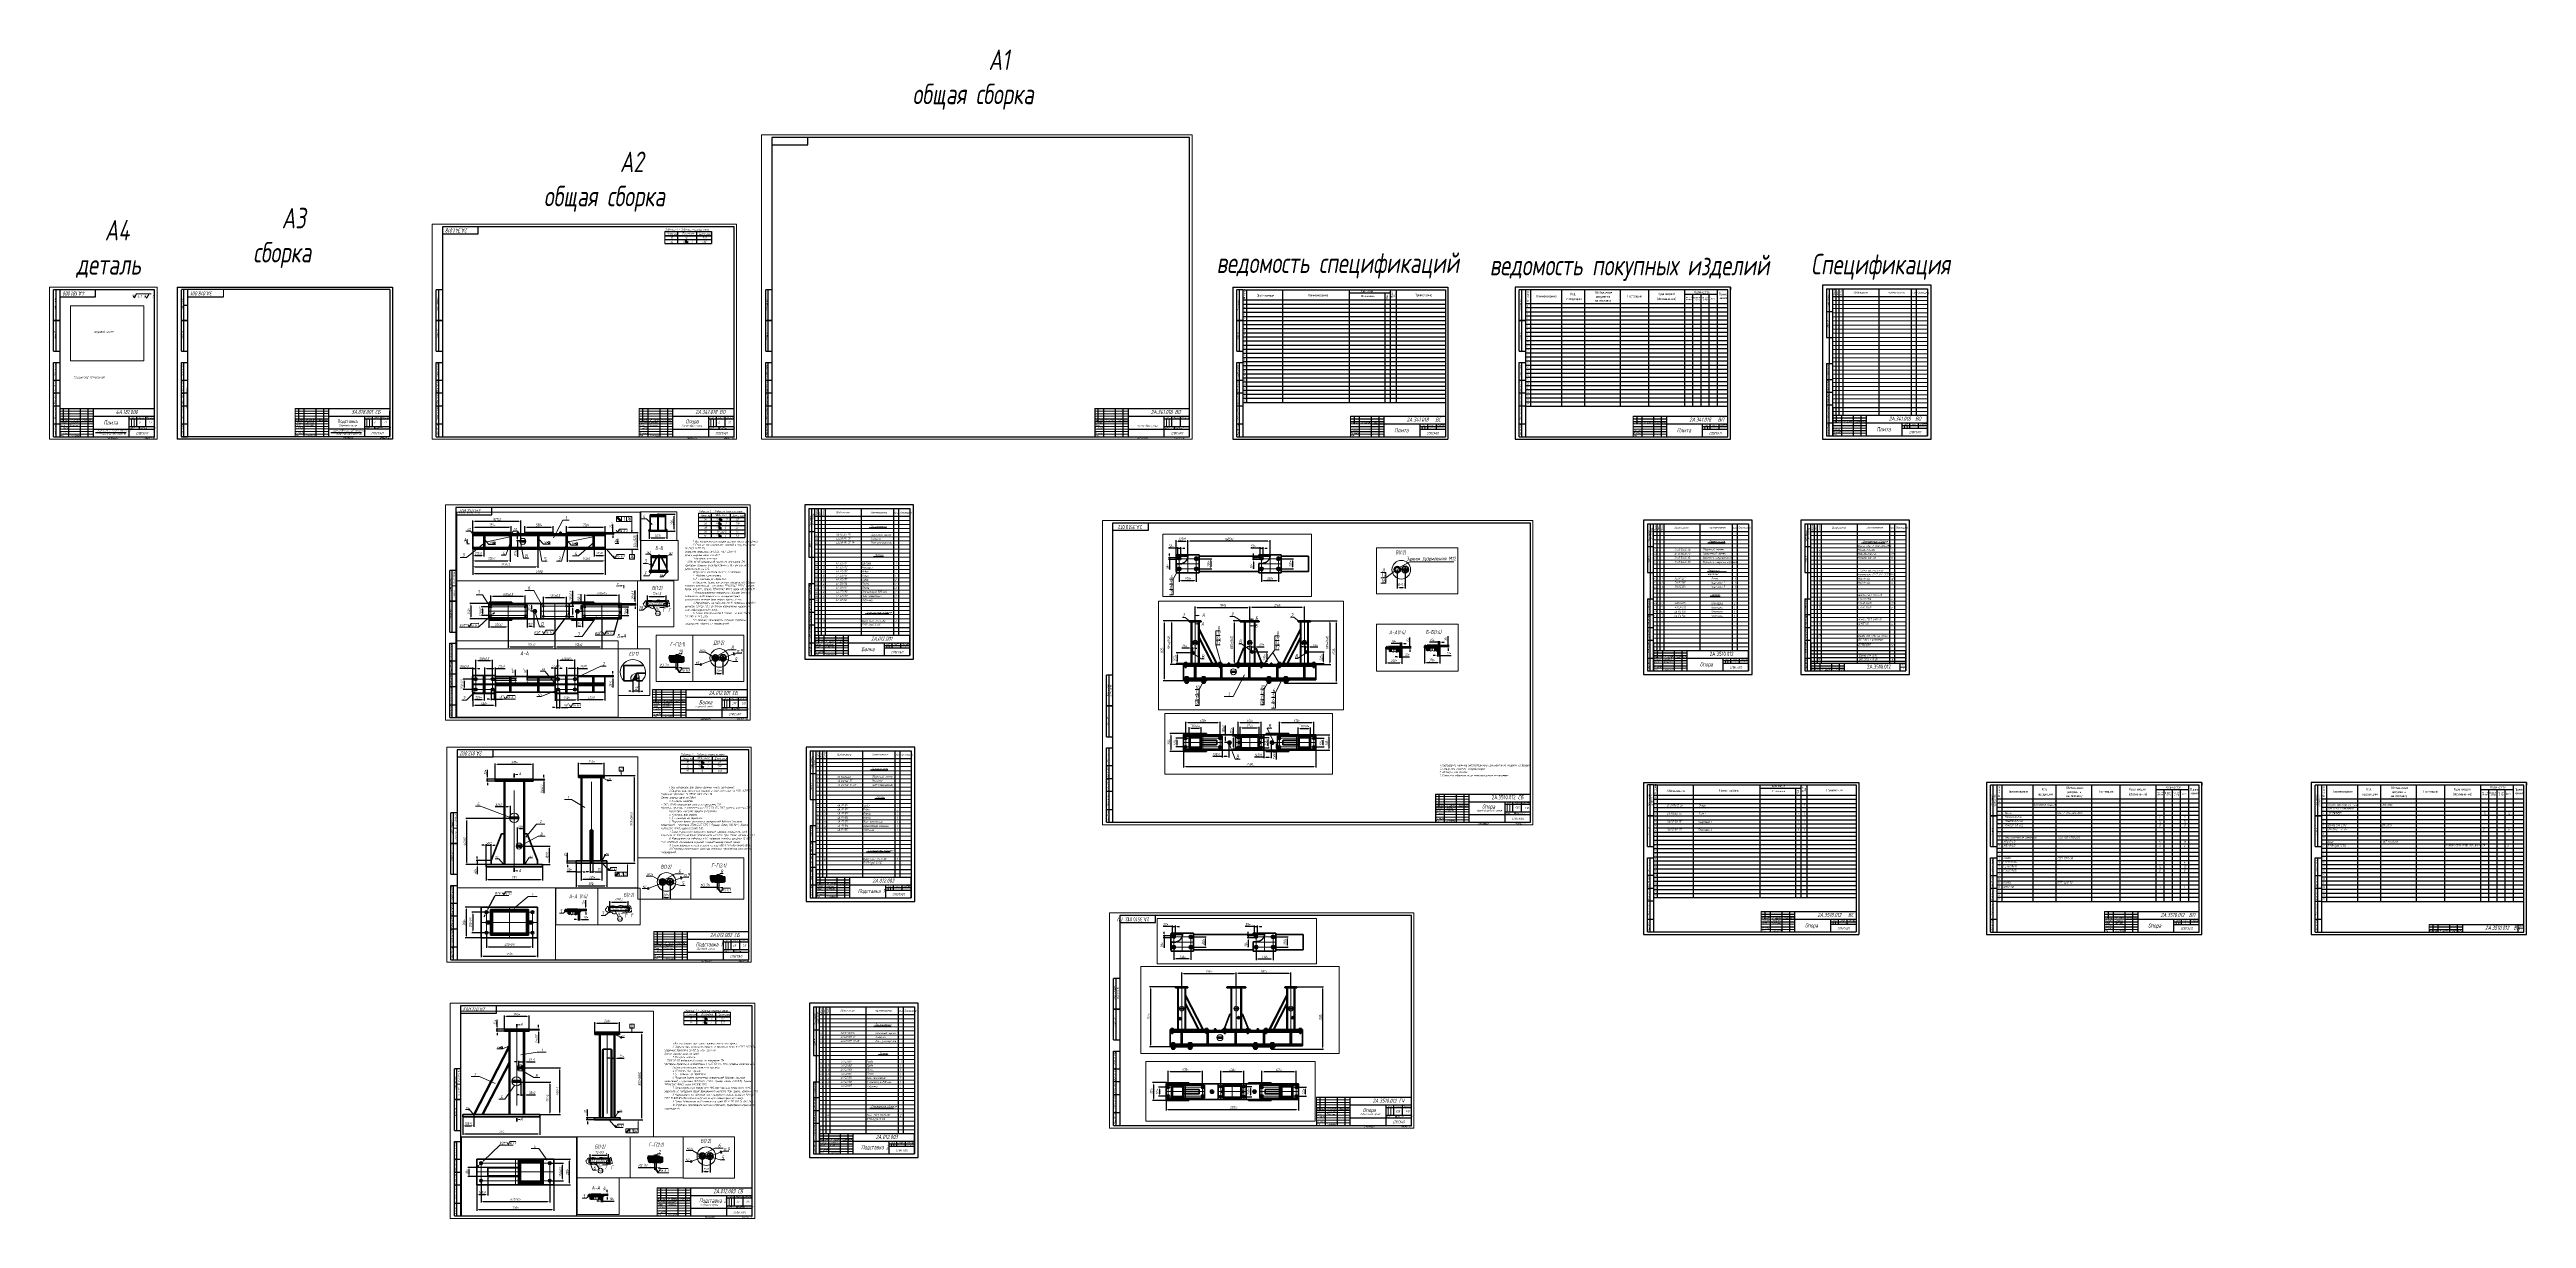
# Paper-space layout 'ЛИСТ' of a CAD drawing. Header units: millimetres. Extents: x 2847 to 7679, y 3037 to 5319.
# The model-space entities are those that its viewports show. They can reach past a viewport. Long polylines and large blocks are cut down to what shows.
import ezdxf

# ---------------------------------------------------------------- set-up
doc = ezdxf.new("R2010")
doc.units = ezdxf.units.MM
for name, pattern in [('CENTER', [50.8, 31.75, -6.35, 6.35, -6.35]), ('CENTER2', [28.575, 19.05, -3.175, 3.175, -3.175]), ('CENTERX2', [20.32, 12.7, -2.54, 2.54, -2.54]), ('K5LT_BASIC', [0])]:
    doc.linetypes.add(name, pattern=pattern)
for name, color, linetype in [('1', 1, 'Continuous'), ('РАМКА', 7, 'Continuous'), ('Системный слой', 7, 'Continuous')]:
    doc.layers.add(name, color=color, linetype=linetype)
doc.layers.add('Layer1', color=4, linetype='Continuous', plot=False)
doc.layers.add('ОСЕВЫЕ', color=7, linetype='CENTER', lineweight=18)
doc.layers.add('РАЗМЕРЫ', color=7, linetype='Continuous', lineweight=18)
doc.layers.add('Рамка ред', color=7, linetype='Continuous', true_color=0x000000)
doc.styles.add('Romans-3.5', font='romans.shx', dxfattribs={"width": 0.7, "height": 3.5})
doc.styles.add('Romans-7', font='romans.shx', dxfattribs={"width": 0.7, "height": 7})
doc.styles.add('ROMANS4', font='romans.shx', dxfattribs={"width": 0.7, "height": 4})
doc.styles.add('ROMANS60', font='romans.shx', dxfattribs={"width": 0.7, "height": 4})
doc.styles.get("Standard").update_dxf_attribs({"font": 'simplex.shx', "width": 0.7, "oblique": 10})
doc.styles.add('стандарт', font='romans.shx', dxfattribs={"width": 0.75, "oblique": 15})
doc.dimstyles.new('STAND1', dxfattribs={"dimtxt": 5, "dimasz": 4, "dimexe": 2, "dimexo": 0, "dimgap": 2, "dimtad": 1, "dimdec": 0, "dimzin": 0, "dimdsep": 46, "dimtxsty": 'Standard', "dimcen": 0, "dimadec": 0, "dimazin": 0, "dimtfac": 1, "dimtdec": 0, "dimtmove": 0, "dimatfit": 3, "dimfxl": 3, "dimtolj": 1, "dimtzin": 0, "dimarcsym": 1})
doc.dimstyles.new('Stand10', dxfattribs={"dimtxt": 50, "dimasz": 40, "dimexe": 20, "dimexo": 0, "dimgap": 16, "dimtad": 1, "dimdec": 0, "dimzin": 0, "dimdsep": 46, "dimtxsty": 'Standard', "dimcen": 0, "dimadec": 0, "dimazin": 0, "dimtfac": 1, "dimtdec": 0, "dimtmove": 0, "dimatfit": 3, "dimfxl": 0.18, "dimtolj": 1, "dimtzin": 0, "dimarcsym": 0})
doc.dimstyles.new('Stand2', dxfattribs={"dimtxt": 10, "dimasz": 8, "dimexe": 4, "dimexo": 0, "dimgap": 4, "dimtad": 1, "dimdec": 0, "dimzin": 0, "dimdsep": 46, "dimtxsty": 'Standard', "dimcen": 0, "dimadec": 0, "dimazin": 0, "dimtfac": 1, "dimtdec": 0, "dimtmove": 0, "dimatfit": 3, "dimfxl": 0.18, "dimtolj": 1, "dimtzin": 0, "dimarcsym": 0})
doc.dimstyles.new('STAND2-1', dxfattribs={"dimtxt": 2.5, "dimasz": 2, "dimexe": 2, "dimexo": 0, "dimgap": 1, "dimtad": 1, "dimdec": 0, "dimzin": 0, "dimdsep": 46, "dimtxsty": 'Standard', "dimcen": 0, "dimadec": 0, "dimazin": 0, "dimtfac": 1, "dimtdec": 0, "dimtmove": 0, "dimatfit": 3, "dimfxl": 3, "dimtolj": 1, "dimtzin": 0, "dimarcsym": 1})
doc.dimstyles.new('Stand4', dxfattribs={"dimtxt": 20, "dimasz": 16, "dimexe": 8, "dimexo": 0, "dimgap": 8, "dimtad": 1, "dimdec": 0, "dimzin": 0, "dimdsep": 46, "dimtxsty": 'Standard', "dimcen": 0, "dimadec": 0, "dimazin": 0, "dimtfac": 1, "dimtdec": 0, "dimtmove": 0, "dimatfit": 3, "dimfxl": 0.18, "dimtolj": 1, "dimtzin": 0, "dimarcsym": 0})
doc.dimstyles.new('Stand5', dxfattribs={"dimtxt": 25, "dimasz": 20, "dimexe": 10, "dimexo": 0, "dimgap": 8, "dimtad": 1, "dimdec": 0, "dimzin": 0, "dimdsep": 46, "dimtxsty": 'Standard', "dimcen": 0, "dimadec": 0, "dimazin": 0, "dimtfac": 1, "dimtdec": 0, "dimtmove": 0, "dimatfit": 3, "dimfxl": 0.18, "dimtolj": 1, "dimtzin": 0, "dimarcsym": 0})
pattern_1 = [(135, (45397.203, 44247.18), (-6.735192, -6.735192), []), (135, (45397.203, 44251.67), (-6.735192, -6.735192), [])]
pattern_2 = [(45, (57556.157, 42075.3056), (-2.245064, 2.245064), [])]
pattern_3 = [(45, (57625.0887, 29939.3212), (-2.245064, 2.245064), [])]

# ---------------------------------------------------------------- blocks, each defined once
blk = doc.blocks.new('*D5008')
at = {"layer": 'РАЗМЕРЫ', "color": 0, "insert": (3027.4, 4836.8), "char_height": 5, "attachment_point": 5, "rotation": 358.9105}
blk.add_mtext('\\A1; Ra 6,3  (     )', dxfattribs=at)
blk = doc.blocks.new('*D5312')
at = {"layer": 'РАЗМЕРЫ', "color": 0, "lineweight": 18, "insert": (49239.181749, 47461.475074), "char_height": 25, "attachment_point": 5, "rotation": 359.898498859}
blk.add_mtext('\\A1;\\A1;+0.5   \\S;\\S;', dxfattribs=at)
blk = doc.blocks.new('*D5313')
at = {"layer": 'РАЗМЕРЫ', "color": 0, "lineweight": 18, "insert": (49388.1, 47427.7), "char_height": 50, "attachment_point": 5, "rotation": 359.8985}
blk.add_mtext('\\A1;Ra 6,3', dxfattribs=at)
blk = doc.blocks.new('*D5588')
at = {"layer": 'РАЗМЕРЫ', "color": 0, "lineweight": 18, "insert": (50506, 51626.7), "char_height": 75, "attachment_point": 5, "rotation": 359.8985}
blk.add_mtext('\\A1;4', dxfattribs=at)
blk = doc.blocks.new('*D5589')
at = {"layer": 'РАЗМЕРЫ', "color": 0, "lineweight": 18, "insert": (51069.5, 51561.9), "char_height": 25, "attachment_point": 5, "rotation": 89.8985}
blk.add_mtext('\\A1;-1', dxfattribs=at)
blk = doc.blocks.new('*D5590')
at = {"layer": 'РАЗМЕРЫ', "color": 0, "lineweight": 18, "insert": (50560.7, 50014.7), "char_height": 75, "attachment_point": 5, "rotation": 359.8985}
blk.add_mtext('\\A1;Б-Б', dxfattribs=at)
blk = doc.blocks.new('*D5591')
at = {"layer": 'РАЗМЕРЫ', "color": 0, "lineweight": 18, "insert": (50788.6, 49911.7), "char_height": 50, "attachment_point": 5, "rotation": 359.8985}
blk.add_mtext('\\A1;N2', dxfattribs=at)
blk = doc.blocks.new('*D5592')
at = {"layer": 'РАЗМЕРЫ', "color": 0, "lineweight": 18, "insert": (50358.2, 49926.8), "char_height": 50, "attachment_point": 5, "rotation": 0.1015}
blk.add_mtext('\\A1;N2', dxfattribs=at)
blk = doc.blocks.new('*D5593')
at = {"layer": 'РАЗМЕРЫ', "color": 0, "lineweight": 18, "insert": (50292.2, 49760.6), "char_height": 75, "attachment_point": 5, "rotation": 359.8985}
blk.add_mtext('\\A1;3', dxfattribs=at)
blk = doc.blocks.new('*D5594')
at = {"layer": 'РАЗМЕРЫ', "color": 0, "lineweight": 18, "insert": (50294.8, 49512.4), "char_height": 75, "attachment_point": 5, "rotation": 359.8985}
blk.add_mtext('\\A1;Е', dxfattribs=at)
blk = doc.blocks.new('*D5595')
at = {"layer": 'РАЗМЕРЫ', "color": 0, "lineweight": 18, "insert": (50606.5, 49481.2), "char_height": 50, "attachment_point": 5, "rotation": 359.8985}
blk.add_mtext('\\A1;N4', dxfattribs=at)
blk = doc.blocks.new('*D5596')
at = {"layer": 'РАЗМЕРЫ', "color": 0, "lineweight": 18, "insert": (52163.6, 49734), "char_height": 7.5, "attachment_point": 5, "rotation": 359.8985}
blk.add_mtext('\\A1;Е(1:1)', dxfattribs=at)
blk = doc.blocks.new('*D5597')
at = {"layer": 'РАЗМЕРЫ', "color": 0, "lineweight": 18, "insert": (52171.2, 49669.7), "char_height": 2.5, "attachment_point": 5, "rotation": 359.8985}
blk.add_mtext('\\A1;-1', dxfattribs=at)
blk = doc.blocks.new('*D5598')
at = {"layer": 'DEFPOINTS', "color": 0, "lineweight": 18}
for p in [(52161.9, 49681.7), (52173.6, 49689.9), (52161.9, 49661.7)]:
    blk.add_point(p, dxfattribs=at)
at = {"layer": 'РАЗМЕРЫ', "color": 0, "lineweight": -2}
for p, q in [((52161.9, 49681.7), (52161.9, 49659.7)), ((52173.6, 49689.9), (52173.6, 49659.7)), ((52157.9, 49661.7), (52153.9, 49661.7)), ((52173.6, 49661.7), (52161.9, 49661.7)), ((52177.6, 49661.7), (52181.6, 49661.7))]:
    blk.add_line(p, q, dxfattribs=at)
at = {"layer": 'РАЗМЕРЫ', "color": 0, "lineweight": 18}
for points in [[(52157.9, 49661), (52157.9, 49662.3), (52161.9, 49661.7)], [(52177.6, 49662.3), (52177.6, 49661), (52173.6, 49661.7)]]:
    blk.add_solid(points, dxfattribs=at)
at = {"layer": 'РАЗМЕРЫ', "color": 0, "lineweight": 18, "insert": (52168.2, 49666.4), "char_height": 5, "attachment_point": 5}
blk.add_mtext('\\A1;12', dxfattribs=at)
blk = doc.blocks.new('*D5599')
at = {"layer": 'РАЗМЕРЫ', "color": 0, "lineweight": 18, "insert": (47050.8, 50107.6), "char_height": 75, "attachment_point": 5, "rotation": 359.8985}
blk.add_mtext('\\A1;7', dxfattribs=at)
blk = doc.blocks.new('*D5600')
at = {"layer": 'РАЗМЕРЫ', "color": 0, "lineweight": 18, "insert": (48286.5, 49482), "char_height": 75, "attachment_point": 5, "rotation": 359.8985}
blk.add_mtext('\\A1;Д', dxfattribs=at)
blk = doc.blocks.new('*D5601')
at = {"layer": 'РАЗМЕРЫ', "color": 0, "lineweight": 18, "insert": (49778.3, 49255.3), "char_height": 75, "attachment_point": 5, "rotation": 359.8985}
blk.add_mtext('\\A1;Б', dxfattribs=at)
blk = doc.blocks.new('*D5602')
at = {"layer": 'РАЗМЕРЫ', "color": 0, "lineweight": 18, "insert": (48033.2, 50198.8), "char_height": 75, "attachment_point": 5, "rotation": 359.8985}
blk.add_mtext('\\A1;6', dxfattribs=at)
blk = doc.blocks.new('*D5603')
at = {"layer": 'РАЗМЕРЫ', "color": 0, "lineweight": 18, "insert": (46731, 49458.2), "char_height": 50, "attachment_point": 5, "rotation": 359.8985}
blk.add_mtext('\\A1;{\\Q0;%%C}26', dxfattribs=at)
blk = doc.blocks.new('*D5604')
at = {"layer": 'РАЗМЕРЫ', "color": 0, "lineweight": 18, "insert": (46800, 49485.6), "char_height": 25, "attachment_point": 5, "rotation": 359.8985}
blk.add_mtext('\\A1;-0.5', dxfattribs=at)
blk = doc.blocks.new('*D5605')
at = {"layer": 'РАЗМЕРЫ', "color": 0, "lineweight": 18, "insert": (46970.6, 49463.2), "char_height": 50, "attachment_point": 5, "rotation": 359.8985}
blk.add_mtext('\\A1;Ra 6,3', dxfattribs=at)
blk = doc.blocks.new('*D5606')
at = {"layer": 'РАЗМЕРЫ', "color": 0, "lineweight": 18, "insert": (49758.3, 50247.2), "char_height": 75, "attachment_point": 5, "rotation": 359.8985}
blk.add_mtext('\\A1;Б', dxfattribs=at)
blk = doc.blocks.new('*D5607')
at = {"layer": 'РАЗМЕРЫ', "color": 0, "lineweight": 18, "insert": (48376.4, 48447), "char_height": 75, "attachment_point": 5, "rotation": 359.8985}
blk.add_mtext('\\A1;А-А', dxfattribs=at)
blk = doc.blocks.new('*D5608')
at = {"layer": 'РАЗМЕРЫ', "color": 0, "lineweight": 18, "insert": (48743.4, 48129.1), "char_height": 50, "attachment_point": 5, "rotation": 0.1015}
blk.add_mtext('\\A1;N3', dxfattribs=at)
blk = doc.blocks.new('*D5609')
at = {"layer": 'РАЗМЕРЫ', "color": 0, "lineweight": 18, "insert": (48670.4, 47631.2), "char_height": 50, "attachment_point": 5, "rotation": 0.1015}
blk.add_mtext('\\A1;N3', dxfattribs=at)
blk = doc.blocks.new('*D5610')
at = {"layer": 'РАЗМЕРЫ', "color": 0, "lineweight": 18, "insert": (47196, 47573.5), "char_height": 75, "attachment_point": 5, "rotation": 0.1015}
blk.add_mtext('\\A1;2', dxfattribs=at)
blk = doc.blocks.new('*D5614')
at = {"layer": 'DEFPOINTS', "color": 0, "lineweight": 18}
for p in [(51456.3, 49734), (51384.3, 49707.1), (51456.3, 49707.1)]:
    blk.add_point(p, dxfattribs=at)
at = {"layer": 'РАЗМЕРЫ', "color": 0, "lineweight": -2}
for p, q in [((51384.3, 49707.1), (51384.3, 49738)), ((51392.3, 49734), (51448.3, 49734)), ((51456.3, 49707.1), (51456.3, 49738))]:
    blk.add_line(p, q, dxfattribs=at)
at = {"layer": 'РАЗМЕРЫ', "color": 0, "lineweight": 18}
for points in [[(51392.3, 49735.4), (51392.3, 49732.7), (51384.3, 49734)], [(51448.3, 49732.7), (51448.3, 49735.4), (51456.3, 49734)]]:
    blk.add_solid(points, dxfattribs=at)
at = {"layer": 'РАЗМЕРЫ', "color": 0, "lineweight": 18, "insert": (51420.3, 49744.4), "char_height": 10, "attachment_point": 5}
blk.add_mtext('\\A1;72±0,5', dxfattribs=at)
blk = doc.blocks.new('*D5615')
at = {"layer": 'РАЗМЕРЫ', "color": 0, "lineweight": 18, "insert": (51415.5, 49707.1), "char_height": 10, "attachment_point": 5, "rotation": 359.6202}
blk.add_mtext('\\A1;2А.012.001', dxfattribs=at)
blk = doc.blocks.new('*D5616')
at = {"layer": 'РАЗМЕРЫ', "color": 0, "lineweight": 18, "insert": (51421.4, 49767.1), "char_height": 15, "attachment_point": 5, "rotation": 359.8985}
blk.add_mtext('\\A1;В(1:2)', dxfattribs=at)
blk = doc.blocks.new('*D5617')
at = {"layer": 'РАЗМЕРЫ', "color": 0, "lineweight": 18, "insert": (51424.7, 49668.9), "char_height": 10, "attachment_point": 5, "rotation": 4.759}
blk.add_mtext('\\A1;п.8', dxfattribs=at)
blk = doc.blocks.new('*D5618')
at = {"layer": 'РАЗМЕРЫ', "color": 0, "lineweight": 18, "insert": (51420.7, 49687.6), "char_height": 10, "attachment_point": 5, "rotation": 304.2193}
blk.add_mtext('\\A1;ЧН', dxfattribs=at)
blk = doc.blocks.new('*D5619')
at = {"layer": 'РАЗМЕРЫ', "color": 0, "lineweight": 18, "insert": (51357.4, 49689.6), "char_height": 15, "attachment_point": 5, "rotation": 359.8985}
blk.add_mtext('\\A1;10', dxfattribs=at)
blk = doc.blocks.new('*D5620')
at = {"layer": 'РАЗМЕРЫ', "color": 0, "lineweight": 18, "insert": (51447.6, 49680.9), "char_height": 15, "attachment_point": 5, "rotation": 359.8985}
blk.add_mtext('\\A1;Г', dxfattribs=at)
blk = doc.blocks.new('*D5621')
at = {"layer": 'РАЗМЕРЫ', "color": 0, "lineweight": 18, "insert": (51469.9, 49680.9), "char_height": 15, "attachment_point": 5, "rotation": 359.8985}
blk.add_mtext('\\A1;Г', dxfattribs=at)
blk = doc.blocks.new('*D5622')
at = {"layer": 'РАЗМЕРЫ', "color": 0, "lineweight": 18, "insert": (52009.4, 49717.6), "char_height": 3.75, "attachment_point": 5, "rotation": 359.8985}
blk.add_mtext('\\A1;Г-Г(2:1)', dxfattribs=at)
blk = doc.blocks.new('*D5623')
at = {"layer": 'РАЗМЕРЫ', "color": 0, "lineweight": 18, "insert": (52012.5, 49710.7), "char_height": 3.75, "attachment_point": 5, "rotation": 359.8985}
blk.add_mtext('\\A1;10', dxfattribs=at)
blk = doc.blocks.new('*D5624')
at = {"layer": 'DEFPOINTS', "color": 0, "lineweight": 18}
for p in [(52007.8, 49700.2), (52009.4, 49700.2), (52009.4, 49695.2)]:
    blk.add_point(p, dxfattribs=at)
at = {"layer": 'РАЗМЕРЫ', "color": 0, "lineweight": -2}
for p, q in [((52007.8, 49695.2), (51991.7, 49695.2)), ((52007.8, 49695.2), (51991.7, 49695.2)), ((52005.8, 49695.2), (52003.8, 49695.2)), ((52007.8, 49700.2), (52007.8, 49693.2)), ((52007.8, 49695.2), (52009.4, 49695.2)), ((52009.4, 49700.2), (52009.4, 49693.2)), ((52011.4, 49695.2), (52013.4, 49695.2))]:
    blk.add_line(p, q, dxfattribs=at)
at = {"layer": 'РАЗМЕРЫ', "color": 0, "lineweight": 18}
for points in [[(52005.8, 49694.9), (52005.8, 49695.5), (52007.8, 49695.2)], [(52011.4, 49695.5), (52011.4, 49694.9), (52009.4, 49695.2)]]:
    blk.add_solid(points, dxfattribs=at)
at = {"layer": 'РАЗМЕРЫ', "color": 0, "lineweight": 18, "insert": (51996.3, 49697.5), "char_height": 2.5, "attachment_point": 5}
blk.add_mtext('\\A1;М3-7Н', dxfattribs=at)
blk = doc.blocks.new('*D5625')
at = {"layer": 'РАЗМЕРЫ', "color": 0, "lineweight": 18, "insert": (52017, 49692.2), "char_height": 2.5, "attachment_point": 5, "rotation": 359.8985}
blk.add_mtext('\\A1;Ra 6,3', dxfattribs=at)
blk = doc.blocks.new('*D5626')
at = {"layer": 'РАЗМЕРЫ', "color": 0, "lineweight": 18, "insert": (51726.9, 49767.8), "char_height": 15, "attachment_point": 5, "rotation": 359.8985}
blk.add_mtext('\\A1;Д(1:2)', dxfattribs=at)
blk = doc.blocks.new('*D5627')
at = {"layer": 'РАЗМЕРЫ', "color": 0, "lineweight": 18, "insert": (51779.7, 49750.5), "char_height": 15, "attachment_point": 5, "rotation": 0.1015}
blk.add_mtext('\\A1;8', dxfattribs=at)
blk = doc.blocks.new('*D5628')
at = {"layer": 'РАЗМЕРЫ', "color": 0, "lineweight": 18, "insert": (51793.6, 49704.3), "char_height": 15, "attachment_point": 5, "rotation": 0.1015}
blk.add_mtext('\\A1;9', dxfattribs=at)
blk = doc.blocks.new('*D5629')
at = {"layer": 'РАЗМЕРЫ', "color": 0, "lineweight": 18, "insert": (51808, 49737.4), "char_height": 15, "attachment_point": 5, "rotation": 0.1015}
blk.add_mtext('\\A1;п.9', dxfattribs=at)
blk = doc.blocks.new('*D5630')
at = {"layer": 'DEFPOINTS', "color": 0, "lineweight": 18}
for p in [(51713.3, 49709.6), (51743.3, 49709.6), (51743.3, 49649.2)]:
    blk.add_point(p, dxfattribs=at)
at = {"layer": 'РАЗМЕРЫ', "color": 0, "lineweight": -2}
for p, q in [((51713.3, 49709.6), (51713.3, 49645.2)), ((51743.3, 49709.6), (51743.3, 49645.2)), ((51721.3, 49649.2), (51735.3, 49649.2))]:
    blk.add_line(p, q, dxfattribs=at)
at = {"layer": 'РАЗМЕРЫ', "color": 0, "lineweight": 18}
for points in [[(51721.3, 49650.5), (51721.3, 49647.9), (51713.3, 49649.2)], [(51735.3, 49647.9), (51735.3, 49650.5), (51743.3, 49649.2)]]:
    blk.add_solid(points, dxfattribs=at)
at = {"layer": 'РАЗМЕРЫ', "color": 0, "lineweight": 18, "insert": (51728.2, 49658.6), "char_height": 10, "attachment_point": 5}
blk.add_mtext('\\A1;20±1', dxfattribs=at)
blk = doc.blocks.new('*D5631')
at = {"layer": 'РАЗМЕРЫ', "color": 0, "lineweight": 18, "insert": (51663.9, 49737.9), "char_height": 10, "attachment_point": 5, "rotation": 0.1015}
blk.add_mtext('\\A1;М12*', dxfattribs=at)
blk = doc.blocks.new('*D5632')
at = {"layer": 'РАЗМЕРЫ', "color": 0, "lineweight": 18, "insert": (51643.1, 49689.5), "char_height": 10, "attachment_point": 5, "rotation": 0.1015}
blk.add_mtext('\\A1;N5', dxfattribs=at)
blk = doc.blocks.new('*D5633')
at = {"layer": 'РАЗМЕРЫ', "color": 0, "lineweight": 18, "insert": (48538.6, 51498.6), "char_height": 50, "attachment_point": 5, "rotation": 359.8985}
blk.add_mtext('\\A1;N1', dxfattribs=at)
blk = doc.blocks.new('*D5634')
at = {"layer": 'РАЗМЕРЫ', "color": 0, "lineweight": 18, "insert": (47944.6, 51761.2), "char_height": 50, "attachment_point": 5, "rotation": 359.8985}
blk.add_mtext('\\A1;N2', dxfattribs=at)
blk = doc.blocks.new('*D5635')
at = {"layer": 'РАЗМЕРЫ', "color": 0, "lineweight": 18, "insert": (48936.2, 51980.2), "char_height": 75, "attachment_point": 5, "rotation": 359.8985}
blk.add_mtext('\\A1;1', dxfattribs=at)
blk = doc.blocks.new('*D5636')
at = {"layer": 'РАЗМЕРЫ', "color": 0, "lineweight": 18, "insert": (47472.2, 51495.8), "char_height": 50, "attachment_point": 5, "rotation": 359.8985}
blk.add_mtext('\\A1;N1', dxfattribs=at)
blk = doc.blocks.new('*D5637')
at = {"layer": 'РАЗМЕРЫ', "color": 0, "lineweight": 18, "insert": (47044.8, 51761.2), "char_height": 50, "attachment_point": 5, "rotation": 0.1015}
blk.add_mtext('\\A1;N2', dxfattribs=at)
blk = doc.blocks.new('*D5638')
at = {"layer": 'РАЗМЕРЫ', "color": 0, "lineweight": 18, "insert": (49906.3, 51538.7), "char_height": 75, "attachment_point": 5, "rotation": 359.8985}
blk.add_mtext('\\A1;А', dxfattribs=at)
blk = doc.blocks.new('*D5639')
at = {"layer": 'РАЗМЕРЫ', "color": 0, "lineweight": 18, "insert": (46967.6, 51553.9), "char_height": 75, "attachment_point": 5, "rotation": 359.8985}
blk.add_mtext('\\A1;А', dxfattribs=at)
blk = doc.blocks.new('*D5640')
at = {"layer": 'РАЗМЕРЫ', "color": 0, "lineweight": 18, "insert": (49995.4, 51229.1), "char_height": 50, "attachment_point": 5, "rotation": 359.8985}
blk.add_mtext('\\A1;Ra 6,3', dxfattribs=at)
blk = doc.blocks.new('*D5641')
at = {"layer": 'РАЗМЕРЫ', "color": 0, "lineweight": 18, "insert": (50226.4, 51220.8), "char_height": 75, "attachment_point": 5, "rotation": 359.8985}
blk.add_mtext('\\A1;Ж', dxfattribs=at)
blk = doc.blocks.new('*D5642')
at = {"layer": 'РАЗМЕРЫ', "color": 0, "lineweight": 18, "insert": (50048.9, 51726.1), "char_height": 50, "attachment_point": 5, "rotation": 359.8985}
blk.add_mtext('\\A1;Ra 6,3', dxfattribs=at)
blk = doc.blocks.new('*D5643')
at = {"layer": 'РАЗМЕРЫ', "color": 0, "lineweight": 18, "insert": (50069.6, 51961.9), "char_height": 75, "attachment_point": 5, "rotation": 359.8985}
blk.add_mtext('\\A1;1', dxfattribs=at)
blk = doc.blocks.new('*D5644')
at = {"layer": 'РАЗМЕРЫ', "color": 0, "lineweight": 18, "insert": (50170.1, 51961.2), "char_height": 75, "attachment_point": 5, "rotation": 359.8985}
blk.add_mtext('\\A1;Ж', dxfattribs=at)
blk = doc.blocks.new('*D5645')
at = {"layer": 'РАЗМЕРЫ', "color": 0, "lineweight": 18, "insert": (48161.2, 51241.7), "char_height": 75, "attachment_point": 5, "rotation": 359.8985}
blk.add_mtext('\\A1;В', dxfattribs=at)
blk = doc.blocks.new('*D5646')
at = {"layer": 'РАЗМЕРЫ', "color": 0, "lineweight": 18, "insert": (48472.6, 50919.4), "char_height": 25, "attachment_point": 5, "rotation": 359.8985}
blk.add_mtext('\\A1;-1', dxfattribs=at)
blk = doc.blocks.new('*D5660')
at = {"layer": 'РАЗМЕРЫ', "color": 0, "lineweight": 18, "insert": (49825.7, 51867.3), "char_height": 25, "attachment_point": 5, "rotation": 89.8985}
blk.add_mtext('\\A1;-0.5', dxfattribs=at)
blk = doc.blocks.new('*D5684')
at = {"layer": 'РАЗМЕРЫ', "color": 0, "lineweight": 18, "insert": (49368.2, 49307.6), "char_height": 50, "attachment_point": 5, "rotation": 359.8985}
blk.add_mtext('\\A1;{\\Q0;%%C}26', dxfattribs=at)
blk = doc.blocks.new('*D5685')
at = {"layer": 'РАЗМЕРЫ', "color": 0, "lineweight": 18, "insert": (49437.1, 49335.1), "char_height": 25, "attachment_point": 5, "rotation": 359.8985}
blk.add_mtext('\\A1;-0.5', dxfattribs=at)
blk = doc.blocks.new('*D5686')
at = {"layer": 'РАЗМЕРЫ', "color": 0, "lineweight": 18, "insert": (49607.8, 49312.7), "char_height": 50, "attachment_point": 5, "rotation": 359.8985}
blk.add_mtext('\\A1;Ra 6,3', dxfattribs=at)
blk = doc.blocks.new('*D5687')
at = {"layer": 'РАЗМЕРЫ', "color": 0, "lineweight": 18, "insert": (48188.6, 49322.9), "char_height": 50, "attachment_point": 5, "rotation": 359.8985}
blk.add_mtext('\\A1;{\\Q0;%%C}26', dxfattribs=at)
blk = doc.blocks.new('*D5688')
at = {"layer": 'РАЗМЕРЫ', "color": 0, "lineweight": 18, "insert": (48257.5, 49350.4), "char_height": 25, "attachment_point": 5, "rotation": 359.8985}
blk.add_mtext('\\A1;-0.5', dxfattribs=at)
blk = doc.blocks.new('*D5689')
at = {"layer": 'РАЗМЕРЫ', "color": 0, "lineweight": 18, "insert": (48428.2, 49328), "char_height": 50, "attachment_point": 5, "rotation": 359.8985}
blk.add_mtext('\\A1;Ra 6,3', dxfattribs=at)
blk = doc.blocks.new('*D5702')
at = {"layer": 'DEFPOINTS', "color": 0, "lineweight": 18}
for p in [(47869.7, 51803.6), (47119.7, 51695.3), (47869.7, 51695.3)]:
    blk.add_point(p, dxfattribs=at)
at = {"layer": 'РАЗМЕРЫ', "color": 0, "lineweight": -2}
for p, q in [((47119.7, 51695.3), (47119.7, 51823.6)), ((47869.7, 51695.3), (47869.7, 51823.6)), ((47159.7, 51803.6), (47829.7, 51803.6))]:
    blk.add_line(p, q, dxfattribs=at)
at = {"layer": 'РАЗМЕРЫ', "color": 0, "lineweight": 18}
for points in [[(47159.7, 51810.2), (47159.7, 51796.9), (47119.7, 51803.6)], [(47829.7, 51796.9), (47829.7, 51810.2), (47869.7, 51803.6)]]:
    blk.add_solid(points, dxfattribs=at)
at = {"layer": 'РАЗМЕРЫ', "color": 0, "lineweight": 18, "insert": (47494.7, 51845.6), "char_height": 50, "attachment_point": 5}
blk.add_mtext('\\A1;750*', dxfattribs=at)
blk = doc.blocks.new('*D5703')
at = {"layer": 'DEFPOINTS', "color": 0, "lineweight": 18}
for p in [(48684.7, 51803.6), (48134.7, 51695.3), (48684.7, 51695.3)]:
    blk.add_point(p, dxfattribs=at)
at = {"layer": 'РАЗМЕРЫ', "color": 0, "lineweight": -2}
for p, q in [((48134.7, 51695.3), (48134.7, 51823.6)), ((48684.7, 51695.3), (48684.7, 51823.6)), ((48174.7, 51803.6), (48644.7, 51803.6))]:
    blk.add_line(p, q, dxfattribs=at)
at = {"layer": 'РАЗМЕРЫ', "color": 0, "lineweight": 18}
for points in [[(48174.7, 51810.2), (48174.7, 51796.9), (48134.7, 51803.6)], [(48644.7, 51796.9), (48644.7, 51810.2), (48684.7, 51803.6)]]:
    blk.add_solid(points, dxfattribs=at)
at = {"layer": 'РАЗМЕРЫ', "color": 0, "lineweight": 18, "insert": (48409.7, 51845.6), "char_height": 50, "attachment_point": 5}
blk.add_mtext('\\A1;550*', dxfattribs=at)
blk = doc.blocks.new('*D5704')
at = {"layer": 'DEFPOINTS', "color": 0, "lineweight": 18}
for p in [(49699.7, 51802), (48949.7, 51695.3), (49699.7, 51695.3)]:
    blk.add_point(p, dxfattribs=at)
at = {"layer": 'РАЗМЕРЫ', "color": 0, "lineweight": -2}
for p, q in [((48949.7, 51695.3), (48949.7, 51822)), ((49699.7, 51695.3), (49699.7, 51822)), ((48989.7, 51802), (49659.7, 51802))]:
    blk.add_line(p, q, dxfattribs=at)
at = {"layer": 'РАЗМЕРЫ', "color": 0, "lineweight": 18}
for points in [[(48989.7, 51808.7), (48989.7, 51795.4), (48949.7, 51802)], [(49659.7, 51795.4), (49659.7, 51808.7), (49699.7, 51802)]]:
    blk.add_solid(points, dxfattribs=at)
at = {"layer": 'РАЗМЕРЫ', "color": 0, "lineweight": 18, "insert": (49324.7, 51844.1), "char_height": 50, "attachment_point": 5}
blk.add_mtext('\\A1;750*', dxfattribs=at)
blk = doc.blocks.new('*D5705')
at = {"layer": 'РАЗМЕРЫ', "color": 0, "lineweight": 18, "insert": (49077.2, 51481), "char_height": 50, "attachment_point": 5, "rotation": 359.8985}
blk.add_mtext('\\A1;N1', dxfattribs=at)
blk = doc.blocks.new('*D5706')
at = {"layer": 'РАЗМЕРЫ', "color": 0, "lineweight": 18, "insert": (48096.6, 51525.5), "char_height": 5, "attachment_point": 5, "rotation": 359.6202}
blk.add_mtext('\\A1;2А.012.001', dxfattribs=at)
blk = doc.blocks.new('*D5707')
at = {"layer": 'DEFPOINTS', "color": 0, "lineweight": 18}
for p in [(47957.2, 51660.3), (47991.9, 51660.3), (48057, 51533.3)]:
    blk.add_point(p, dxfattribs=at)
at = {"layer": 'РАЗМЕРЫ', "color": 0, "lineweight": -2}
for p, q in [((47957.2, 51660.3), (48011.9, 51660.3)), ((47991.9, 51573.3), (47991.9, 51620.3)), ((48057, 51533.3), (47971.9, 51533.3)), ((47991.9, 51533.3), (47991.9, 51222.7)), ((47991.9, 51533.3), (47991.9, 51222.7))]:
    blk.add_line(p, q, dxfattribs=at)
at = {"layer": 'РАЗМЕРЫ', "color": 0, "lineweight": 18}
for points in [[(47998.6, 51620.3), (47985.3, 51620.3), (47991.9, 51660.3)], [(47985.3, 51573.3), (47998.6, 51573.3), (47991.9, 51533.3)]]:
    blk.add_solid(points, dxfattribs=at)
at = {"layer": 'РАЗМЕРЫ', "color": 0, "lineweight": 18, "insert": (47949, 51296.6), "char_height": 50, "attachment_point": 5, "rotation": 90}
blk.add_mtext('\\A1;127%%p2', dxfattribs=at)
blk = doc.blocks.new('*D5708')
at = {"layer": 'DEFPOINTS', "color": 0, "lineweight": 18}
for p in [(47119.7, 51911.4), (47119.7, 51610.4), (48056.8, 51533.3)]:
    blk.add_point(p, dxfattribs=at)
at = {"layer": 'РАЗМЕРЫ', "color": 0, "lineweight": -2}
for p, q in [((47119.7, 51610.4), (47119.7, 51931.4)), ((48056.8, 51533.3), (48056.8, 51931.4)), ((48016.8, 51911.4), (47159.7, 51911.4))]:
    blk.add_line(p, q, dxfattribs=at)
at = {"layer": 'РАЗМЕРЫ', "color": 0, "lineweight": 18}
for points in [[(47159.7, 51918.1), (47159.7, 51904.7), (47119.7, 51911.4)], [(48016.8, 51904.7), (48016.8, 51918.1), (48056.8, 51911.4)]]:
    blk.add_solid(points, dxfattribs=at)
at = {"layer": 'РАЗМЕРЫ', "color": 0, "lineweight": 18, "insert": (47588.2, 51955.8), "char_height": 50, "attachment_point": 5}
blk.add_mtext('\\A1;937%%p2', dxfattribs=at)
blk = doc.blocks.new('*D5709')
at = {"layer": 'DEFPOINTS', "color": 0, "lineweight": 18}
for p in [(49484.7, 51450.7), (49699.7, 51408.7), (49699.7, 51251.4)]:
    blk.add_point(p, dxfattribs=at)
at = {"layer": 'РАЗМЕРЫ', "color": 0, "lineweight": -2}
for p, q in [((49484.7, 51450.7), (49484.7, 51231.4)), ((49699.7, 51408.7), (49699.7, 51231.4)), ((49524.7, 51251.4), (49659.7, 51251.4))]:
    blk.add_line(p, q, dxfattribs=at)
at = {"layer": 'РАЗМЕРЫ', "color": 0, "lineweight": 18}
for points in [[(49524.7, 51258.1), (49524.7, 51244.7), (49484.7, 51251.4)], [(49659.7, 51244.7), (49659.7, 51258.1), (49699.7, 51251.4)]]:
    blk.add_solid(points, dxfattribs=at)
at = {"layer": 'РАЗМЕРЫ', "color": 0, "lineweight": 18, "insert": (49592.2, 51295.4), "char_height": 50, "attachment_point": 5}
blk.add_mtext('\\A1;215%%p1', dxfattribs=at)
blk = doc.blocks.new('*D5710')
at = {"layer": 'DEFPOINTS', "color": 0, "lineweight": 18}
for p in [(48959.7, 51450.7), (49699.7, 51408.7), (49699.7, 51146.5)]:
    blk.add_point(p, dxfattribs=at)
at = {"layer": 'РАЗМЕРЫ', "color": 0, "lineweight": -2}
for p, q in [((48959.7, 51450.7), (48959.7, 51126.5)), ((49699.7, 51408.7), (49699.7, 51126.5)), ((48999.7, 51146.5), (49659.7, 51146.5))]:
    blk.add_line(p, q, dxfattribs=at)
at = {"layer": 'РАЗМЕРЫ', "color": 0, "lineweight": 18}
for points in [[(48999.7, 51153.2), (48999.7, 51139.9), (48959.7, 51146.5)], [(49659.7, 51139.9), (49659.7, 51153.2), (49699.7, 51146.5)]]:
    blk.add_solid(points, dxfattribs=at)
at = {"layer": 'РАЗМЕРЫ', "color": 0, "lineweight": 18, "insert": (49329.7, 51187.5), "char_height": 50, "attachment_point": 5}
blk.add_mtext('\\A1;740%%p1', dxfattribs=at)
blk = doc.blocks.new('*D5711')
at = {"layer": 'DEFPOINTS', "color": 0, "lineweight": 18}
for p in [(47334.7, 51450.7), (47119.7, 51408.7), (47334.7, 51248)]:
    blk.add_point(p, dxfattribs=at)
at = {"layer": 'РАЗМЕРЫ', "color": 0, "lineweight": -2}
for p, q in [((47334.7, 51450.7), (47334.7, 51228)), ((47119.7, 51408.7), (47119.7, 51228)), ((47159.7, 51248), (47294.7, 51248))]:
    blk.add_line(p, q, dxfattribs=at)
at = {"layer": 'РАЗМЕРЫ', "color": 0, "lineweight": 18}
for points in [[(47159.7, 51254.6), (47159.7, 51241.3), (47119.7, 51248)], [(47294.7, 51241.3), (47294.7, 51254.6), (47334.7, 51248)]]:
    blk.add_solid(points, dxfattribs=at)
at = {"layer": 'РАЗМЕРЫ', "color": 0, "lineweight": 18, "insert": (47227.2, 51292), "char_height": 50, "attachment_point": 5}
blk.add_mtext('\\A1;215%%p1', dxfattribs=at)
blk = doc.blocks.new('*D5712')
at = {"layer": 'DEFPOINTS', "color": 0, "lineweight": 18}
for p in [(47844.7, 51450.7), (47119.7, 51408.7), (47844.7, 51145.4)]:
    blk.add_point(p, dxfattribs=at)
at = {"layer": 'РАЗМЕРЫ', "color": 0, "lineweight": -2}
for p, q in [((47844.7, 51450.7), (47844.7, 51125.4)), ((47119.7, 51408.7), (47119.7, 51125.4)), ((47159.7, 51145.4), (47804.7, 51145.4))]:
    blk.add_line(p, q, dxfattribs=at)
at = {"layer": 'РАЗМЕРЫ', "color": 0, "lineweight": 18}
for points in [[(47159.7, 51152), (47159.7, 51138.7), (47119.7, 51145.4)], [(47804.7, 51138.7), (47804.7, 51152), (47844.7, 51145.4)]]:
    blk.add_solid(points, dxfattribs=at)
at = {"layer": 'РАЗМЕРЫ', "color": 0, "lineweight": 18, "insert": (47482.2, 51189.4), "char_height": 50, "attachment_point": 5}
blk.add_mtext('\\A1;725%%p1', dxfattribs=at)
blk = doc.blocks.new('*D5713')
at = {"layer": 'DEFPOINTS', "color": 0, "lineweight": 18}
for p in [(47119.7, 51525.3), (48389.7, 51486.3), (48389.7, 51030.7)]:
    blk.add_point(p, dxfattribs=at)
at = {"layer": 'РАЗМЕРЫ', "color": 0, "lineweight": -2}
for p, q in [((47119.7, 51525.3), (47119.7, 51010.7)), ((48389.7, 51486.3), (48389.7, 51010.7)), ((47159.7, 51030.7), (48349.7, 51030.7))]:
    blk.add_line(p, q, dxfattribs=at)
at = {"layer": 'РАЗМЕРЫ', "color": 0, "lineweight": 18}
for points in [[(47159.7, 51037.4), (47159.7, 51024), (47119.7, 51030.7)], [(48349.7, 51024), (48349.7, 51037.4), (48389.7, 51030.7)]]:
    blk.add_solid(points, dxfattribs=at)
at = {"layer": 'РАЗМЕРЫ', "color": 0, "lineweight": 18, "insert": (47754.7, 51073.7), "char_height": 50, "attachment_point": 5}
blk.add_mtext('\\A1;1270%%p1', dxfattribs=at)
blk = doc.blocks.new('*D5714')
at = {"layer": 'DEFPOINTS', "color": 0, "lineweight": 18}
for p in [(47119.7, 51408.7), (49699.7, 51408.7), (49699.7, 50895)]:
    blk.add_point(p, dxfattribs=at)
at = {"layer": 'РАЗМЕРЫ', "color": 0, "lineweight": -2}
for p, q in [((47119.7, 51408.7), (47119.7, 50875)), ((49699.7, 51408.7), (49699.7, 50875)), ((47159.7, 50895), (49659.7, 50895))]:
    blk.add_line(p, q, dxfattribs=at)
at = {"layer": 'РАЗМЕРЫ', "color": 0, "lineweight": 18}
for points in [[(47159.7, 50901.6), (47159.7, 50888.3), (47119.7, 50895)], [(49659.7, 50888.3), (49659.7, 50901.6), (49699.7, 50895)]]:
    blk.add_solid(points, dxfattribs=at)
at = {"layer": 'РАЗМЕРЫ', "color": 0, "lineweight": 18, "insert": (48409.7, 50938.9), "char_height": 50, "attachment_point": 5}
blk.add_mtext('\\A1;2580', dxfattribs=at)
blk = doc.blocks.new('*D5715')
at = {"layer": 'РАЗМЕРЫ', "color": 0, "lineweight": 18, "insert": (48804, 51189.5), "char_height": 75, "attachment_point": 5, "rotation": 359.8985}
blk.add_mtext('\\A1;3', dxfattribs=at)
blk = doc.blocks.new('*D5716')
at = {"layer": 'РАЗМЕРЫ', "color": 0, "lineweight": 18, "insert": (46932.3, 51257.2), "char_height": 75, "attachment_point": 5, "rotation": 359.8985}
blk.add_mtext('\\A1;3', dxfattribs=at)
blk = doc.blocks.new('*D5717')
at = {"layer": 'РАЗМЕРЫ', "color": 0, "lineweight": 18, "insert": (47718.7, 51295.1), "char_height": 75, "attachment_point": 5, "rotation": 359.8985}
blk.add_mtext('\\A1;4', dxfattribs=at)
blk = doc.blocks.new('*D5718')
at = {"layer": 'РАЗМЕРЫ', "color": 0, "lineweight": 18, "insert": (49125.7, 51286), "char_height": 75, "attachment_point": 5, "rotation": 359.8985}
blk.add_mtext('\\A1;4', dxfattribs=at)
blk = doc.blocks.new('*D5719')
at = {"layer": 'РАЗМЕРЫ', "color": 0, "lineweight": 18, "insert": (48528.5, 51182.4), "char_height": 75, "attachment_point": 5, "rotation": 359.8985}
blk.add_mtext('\\A1;5', dxfattribs=at)
blk = doc.blocks.new('*D5720')
at = {"layer": 'DEFPOINTS', "color": 0, "lineweight": 18}
for p in [(49698.2, 51695.3), (49694.5, 51675.3), (49854, 51675.3)]:
    blk.add_point(p, dxfattribs=at)
at = {"layer": 'РАЗМЕРЫ', "color": 0, "lineweight": -2}
for p, q in [((49854, 51695.3), (49854, 51856.3)), ((49854, 51695.3), (49854, 51856.3)), ((49854, 51735.3), (49854, 51775.3)), ((49698.2, 51695.3), (49874, 51695.3)), ((49854, 51695.3), (49854, 51675.3)), ((49694.5, 51675.3), (49874, 51675.3)), ((49854, 51635.3), (49854, 51595.3))]:
    blk.add_line(p, q, dxfattribs=at)
at = {"layer": 'РАЗМЕРЫ', "color": 0, "lineweight": 18}
for points in [[(49847.3, 51735.3), (49860.6, 51735.3), (49854, 51695.3)], [(49860.6, 51635.3), (49847.3, 51635.3), (49854, 51675.3)]]:
    blk.add_solid(points, dxfattribs=at)
at = {"layer": 'РАЗМЕРЫ', "color": 0, "lineweight": 18, "insert": (49811, 51815.8), "char_height": 50, "attachment_point": 5, "rotation": 90}
blk.add_mtext('\\A1;20', dxfattribs=at)
blk = doc.blocks.new('*D5721')
at = {"layer": 'DEFPOINTS', "color": 0, "lineweight": 18}
for p in [(49698.2, 51695.3), (49694.5, 51375.3), (50327.2, 51375.3)]:
    blk.add_point(p, dxfattribs=at)
at = {"layer": 'РАЗМЕРЫ', "color": 0, "lineweight": -2}
for p, q in [((49698.2, 51695.3), (50347.2, 51695.3)), ((50327.2, 51655.3), (50327.2, 51415.3)), ((49694.5, 51375.3), (50347.2, 51375.3))]:
    blk.add_line(p, q, dxfattribs=at)
at = {"layer": 'РАЗМЕРЫ', "color": 0, "lineweight": 18}
for points in [[(50333.8, 51655.3), (50320.5, 51655.3), (50327.2, 51695.3)], [(50320.5, 51415.3), (50333.8, 51415.3), (50327.2, 51375.3)]]:
    blk.add_solid(points, dxfattribs=at)
at = {"layer": 'РАЗМЕРЫ', "color": 0, "lineweight": 18, "insert": (50281.2, 51526.5), "char_height": 50, "attachment_point": 5, "rotation": 90}
blk.add_mtext('\\A1;320*[325]', dxfattribs=at)
blk = doc.blocks.new('*D5724')
at = {"layer": 'DEFPOINTS', "color": 0, "lineweight": 18}
for p in [(50608.3, 51367.4), (50957.3, 51367.4), (50957.3, 51205.5)]:
    blk.add_point(p, dxfattribs=at)
at = {"layer": 'РАЗМЕРЫ', "color": 0, "lineweight": -2}
for p, q in [((50608.3, 51367.4), (50608.3, 51185.5)), ((50957.3, 51367.4), (50957.3, 51185.5)), ((50648.3, 51205.5), (50917.3, 51205.5))]:
    blk.add_line(p, q, dxfattribs=at)
at = {"layer": 'РАЗМЕРЫ', "color": 0, "lineweight": 18}
for points in [[(50648.3, 51212.2), (50648.3, 51198.9), (50608.3, 51205.5)], [(50917.3, 51198.9), (50917.3, 51212.2), (50957.3, 51205.5)]]:
    blk.add_solid(points, dxfattribs=at)
at = {"layer": 'РАЗМЕРЫ', "color": 0, "lineweight": 18, "insert": (50782.8, 51248), "char_height": 50, "attachment_point": 5}
blk.add_mtext('\\A1;349*', dxfattribs=at)
blk = doc.blocks.new('*D5725')
at = {"layer": 'DEFPOINTS', "color": 0, "lineweight": 18}
for p in [(50794.8, 51667.4), (51099.4, 51667.4), (50932.2, 51337.4)]:
    blk.add_point(p, dxfattribs=at)
at = {"layer": 'РАЗМЕРЫ', "color": 0, "lineweight": -2}
for p, q in [((50794.8, 51667.4), (51119.4, 51667.4)), ((51099.4, 51377.4), (51099.4, 51627.4)), ((50932.2, 51337.4), (51119.4, 51337.4))]:
    blk.add_line(p, q, dxfattribs=at)
at = {"layer": 'РАЗМЕРЫ', "color": 0, "lineweight": 18}
for points in [[(51106.1, 51627.4), (51092.7, 51627.4), (51099.4, 51667.4)], [(51092.7, 51377.4), (51106.1, 51377.4), (51099.4, 51337.4)]]:
    blk.add_solid(points, dxfattribs=at)
at = {"layer": 'РАЗМЕРЫ', "color": 0, "lineweight": 18, "insert": (51057.4, 51502.4), "char_height": 50, "attachment_point": 5, "rotation": 90}
blk.add_mtext('\\A1;330', dxfattribs=at)
blk = doc.blocks.new('*D5726')
at = {"layer": 'DEFPOINTS', "color": 0, "lineweight": 18}
for p in [(47289.8, 50025.2), (47289.8, 49823.1), (47959.8, 49823.1)]:
    blk.add_point(p, dxfattribs=at)
at = {"layer": 'РАЗМЕРЫ', "color": 0, "lineweight": -2}
for p, q in [((47289.8, 49823.1), (47289.8, 50045.2)), ((47959.8, 49823.1), (47959.8, 50045.2)), ((47919.8, 50025.2), (47329.8, 50025.2))]:
    blk.add_line(p, q, dxfattribs=at)
at = {"layer": 'РАЗМЕРЫ', "color": 0, "lineweight": 18}
for points in [[(47329.8, 50031.9), (47329.8, 50018.6), (47289.8, 50025.2)], [(47919.8, 50018.6), (47919.8, 50031.9), (47959.8, 50025.2)]]:
    blk.add_solid(points, dxfattribs=at)
at = {"layer": 'РАЗМЕРЫ', "color": 0, "lineweight": 18, "insert": (47624.8, 50068.7), "char_height": 50, "attachment_point": 5}
blk.add_mtext('\\A1;670%%p0.5', dxfattribs=at)
blk = doc.blocks.new('*D5727')
at = {"layer": 'DEFPOINTS', "color": 0, "lineweight": 18}
for p in [(47289.8, 49823.1), (47127.6, 49653.1), (47289.8, 49653.1)]:
    blk.add_point(p, dxfattribs=at)
at = {"layer": 'РАЗМЕРЫ', "color": 0, "lineweight": -2}
for p, q in [((47289.8, 49823.1), (47107.6, 49823.1)), ((47127.6, 49783.1), (47127.6, 49693.1)), ((47289.8, 49653.1), (47107.6, 49653.1))]:
    blk.add_line(p, q, dxfattribs=at)
at = {"layer": 'РАЗМЕРЫ', "color": 0, "lineweight": 18}
for points in [[(47134.2, 49783.1), (47120.9, 49783.1), (47127.6, 49823.1)], [(47120.9, 49693.1), (47134.2, 49693.1), (47127.6, 49653.1)]]:
    blk.add_solid(points, dxfattribs=at)
at = {"layer": 'РАЗМЕРЫ', "color": 0, "lineweight": 18, "insert": (47085.5, 49738.1), "char_height": 50, "attachment_point": 5, "rotation": 90}
blk.add_mtext('\\A1;170%%p0.5', dxfattribs=at)
blk = doc.blocks.new('*D5728')
at = {"layer": 'DEFPOINTS', "color": 0, "lineweight": 18}
for p in [(48314.8, 50000.7), (48314.8, 49838.1), (48764.8, 49838.1)]:
    blk.add_point(p, dxfattribs=at)
at = {"layer": 'РАЗМЕРЫ', "color": 0, "lineweight": -2}
for p, q in [((48314.8, 49838.1), (48314.8, 50020.7)), ((48764.8, 49838.1), (48764.8, 50020.7)), ((48724.8, 50000.7), (48354.8, 50000.7))]:
    blk.add_line(p, q, dxfattribs=at)
at = {"layer": 'РАЗМЕРЫ', "color": 0, "lineweight": 18}
for points in [[(48354.8, 50007.4), (48354.8, 49994), (48314.8, 50000.7)], [(48724.8, 49994), (48724.8, 50007.4), (48764.8, 50000.7)]]:
    blk.add_solid(points, dxfattribs=at)
at = {"layer": 'РАЗМЕРЫ', "color": 0, "lineweight": 18, "insert": (48539.8, 50042.7), "char_height": 50, "attachment_point": 5}
blk.add_mtext('\\A1;450%%p0.5', dxfattribs=at)
blk = doc.blocks.new('*D5740')
at = {"layer": 'DEFPOINTS', "color": 0, "lineweight": 18}
for p in [(48764.8, 49838.1), (48887.2, 49838.1), (48764.8, 49638.1)]:
    blk.add_point(p, dxfattribs=at)
at = {"layer": 'РАЗМЕРЫ', "color": 0, "lineweight": -2}
for p, q in [((48887.2, 49838.1), (48887.2, 50138.6)), ((48887.2, 49838.1), (48887.2, 50138.6)), ((48764.8, 49838.1), (48907.2, 49838.1)), ((48887.2, 49678.1), (48887.2, 49798.1)), ((48764.8, 49638.1), (48907.2, 49638.1))]:
    blk.add_line(p, q, dxfattribs=at)
at = {"layer": 'РАЗМЕРЫ', "color": 0, "lineweight": 18}
for points in [[(48893.8, 49798.1), (48880.5, 49798.1), (48887.2, 49838.1)], [(48880.5, 49678.1), (48893.8, 49678.1), (48887.2, 49638.1)]]:
    blk.add_solid(points, dxfattribs=at)
at = {"layer": 'РАЗМЕРЫ', "color": 0, "lineweight": 18, "insert": (48843.2, 50038.6), "char_height": 50, "attachment_point": 5, "rotation": 90}
blk.add_mtext('\\A1;200%%p0.5', dxfattribs=at)
blk = doc.blocks.new('*D5741')
at = {"layer": 'DEFPOINTS', "color": 0, "lineweight": 18}
for p in [(49119.8, 50048), (49119.8, 49823.1), (49789.8, 49823.1)]:
    blk.add_point(p, dxfattribs=at)
at = {"layer": 'РАЗМЕРЫ', "color": 0, "lineweight": -2}
for p, q in [((49119.8, 49823.1), (49119.8, 50068)), ((49749.8, 50048), (49159.8, 50048)), ((49789.8, 49823.1), (49789.8, 50068))]:
    blk.add_line(p, q, dxfattribs=at)
at = {"layer": 'РАЗМЕРЫ', "color": 0, "lineweight": 18}
for points in [[(49159.8, 50054.7), (49159.8, 50041.4), (49119.8, 50048)], [(49749.8, 50041.4), (49749.8, 50054.7), (49789.8, 50048)]]:
    blk.add_solid(points, dxfattribs=at)
at = {"layer": 'РАЗМЕРЫ', "color": 0, "lineweight": 18, "insert": (49454.8, 50091.5), "char_height": 50, "attachment_point": 5}
blk.add_mtext('\\A1;670%%p0.5', dxfattribs=at)
blk = doc.blocks.new('*D5742')
at = {"layer": 'DEFPOINTS', "color": 0, "lineweight": 18}
for p in [(49789.8, 49823.1), (49962, 49823.1), (49789.8, 49653.1)]:
    blk.add_point(p, dxfattribs=at)
at = {"layer": 'РАЗМЕРЫ', "color": 0, "lineweight": -2}
for p, q in [((49789.8, 49823.1), (49982, 49823.1)), ((49962, 49693.1), (49962, 49783.1)), ((49789.8, 49653.1), (49982, 49653.1))]:
    blk.add_line(p, q, dxfattribs=at)
at = {"layer": 'РАЗМЕРЫ', "color": 0, "lineweight": 18}
for points in [[(49968.6, 49783.1), (49955.3, 49783.1), (49962, 49823.1)], [(49955.3, 49693.1), (49968.6, 49693.1), (49962, 49653.1)]]:
    blk.add_solid(points, dxfattribs=at)
at = {"layer": 'РАЗМЕРЫ', "color": 0, "lineweight": 18, "insert": (49919.9, 49738.1), "char_height": 50, "attachment_point": 5, "rotation": 90}
blk.add_mtext('\\A1;170%%p0.5', dxfattribs=at)
blk = doc.blocks.new('*D5743')
at = {"layer": 'DEFPOINTS', "color": 0, "lineweight": 18}
for p in [(48073.7, 49888.1), (48086.6, 49888.1), (48129.8, 49738.1)]:
    blk.add_point(p, dxfattribs=at)
at = {"layer": 'РАЗМЕРЫ', "color": 0, "lineweight": -2}
for p, q in [((48073.7, 49888.1), (48106.6, 49888.1)), ((48086.6, 49778.1), (48086.6, 49848.1)), ((48129.8, 49738.1), (48066.6, 49738.1))]:
    blk.add_line(p, q, dxfattribs=at)
at = {"layer": 'РАЗМЕРЫ', "color": 0, "lineweight": 18}
for points in [[(48093.3, 49848.1), (48079.9, 49848.1), (48086.6, 49888.1)], [(48079.9, 49778.1), (48093.3, 49778.1), (48086.6, 49738.1)]]:
    blk.add_solid(points, dxfattribs=at)
at = {"layer": 'РАЗМЕРЫ', "color": 0, "lineweight": 18, "insert": (48044.6, 49813.1), "char_height": 50, "attachment_point": 5, "rotation": 90}
blk.add_mtext('\\A1;150%%p1', dxfattribs=at)
blk = doc.blocks.new('*D5744')
at = {"layer": 'DEFPOINTS', "color": 0, "lineweight": 18}
for p in [(49040.1, 49888.1), (49048.3, 49888.1), (48959.8, 49738.1)]:
    blk.add_point(p, dxfattribs=at)
at = {"layer": 'РАЗМЕРЫ', "color": 0, "lineweight": -2}
for p, q in [((49048.3, 49888.1), (49048.3, 50069.9)), ((49048.3, 49888.1), (49048.3, 50069.9)), ((49040.1, 49888.1), (49068.3, 49888.1)), ((49048.3, 49778.1), (49048.3, 49848.1)), ((48959.8, 49738.1), (49068.3, 49738.1))]:
    blk.add_line(p, q, dxfattribs=at)
at = {"layer": 'РАЗМЕРЫ', "color": 0, "lineweight": 18}
for points in [[(49054.9, 49848.1), (49041.6, 49848.1), (49048.3, 49888.1)], [(49041.6, 49778.1), (49054.9, 49778.1), (49048.3, 49738.1)]]:
    blk.add_solid(points, dxfattribs=at)
at = {"layer": 'РАЗМЕРЫ', "color": 0, "lineweight": 18, "insert": (49006.2, 49999), "char_height": 50, "attachment_point": 5, "rotation": 90}
blk.add_mtext('\\A1;150%%p1', dxfattribs=at)
blk = doc.blocks.new('*D5745')
at = {"layer": 'DEFPOINTS', "color": 0, "lineweight": 18}
for p in [(49827.8, 49888.1), (50105, 49888.1), (49828.3, 49863.1)]:
    blk.add_point(p, dxfattribs=at)
at = {"layer": 'РАЗМЕРЫ', "color": 0, "lineweight": -2}
for p, q in [((50105, 49928.1), (50105, 50141.9)), ((50105, 49928.1), (50105, 50141.9)), ((49827.8, 49888.1), (50125, 49888.1)), ((50105, 49863.1), (50105, 49888.1)), ((49828.3, 49863.1), (50125, 49863.1)), ((50105, 49823.1), (50105, 49783.1))]:
    blk.add_line(p, q, dxfattribs=at)
at = {"layer": 'РАЗМЕРЫ', "color": 0, "lineweight": 18}
for points in [[(50098.3, 49928.1), (50111.6, 49928.1), (50105, 49888.1)], [(50111.6, 49823.1), (50098.3, 49823.1), (50105, 49863.1)]]:
    blk.add_solid(points, dxfattribs=at)
at = {"layer": 'РАЗМЕРЫ', "color": 0, "lineweight": 18, "insert": (50061, 50055), "char_height": 50, "attachment_point": 5, "rotation": 90}
blk.add_mtext('\\A1;25%%p0.5', dxfattribs=at)
blk = doc.blocks.new('*D5748')
at = {"layer": 'DEFPOINTS', "color": 0, "lineweight": 18}
for p in [(47249.8, 49613.6), (47624.8, 49613.1), (47624.8, 49433.7)]:
    blk.add_point(p, dxfattribs=at)
at = {"layer": 'РАЗМЕРЫ', "color": 0, "lineweight": -2}
for p, q in [((47249.8, 49613.6), (47249.8, 49413.7)), ((47624.8, 49613.1), (47624.8, 49413.7)), ((47289.8, 49433.7), (47584.8, 49433.7))]:
    blk.add_line(p, q, dxfattribs=at)
at = {"layer": 'РАЗМЕРЫ', "color": 0, "lineweight": 18}
for points in [[(47289.8, 49440.4), (47289.8, 49427), (47249.8, 49433.7)], [(47584.8, 49427), (47584.8, 49440.4), (47624.8, 49433.7)]]:
    blk.add_solid(points, dxfattribs=at)
at = {"layer": 'РАЗМЕРЫ', "color": 0, "lineweight": 18, "insert": (47437.3, 49475.7), "char_height": 50, "attachment_point": 5}
blk.add_mtext('\\A1;375%%p1', dxfattribs=at)
blk = doc.blocks.new('*D5749')
at = {"layer": 'DEFPOINTS', "color": 0, "lineweight": 18}
for p in [(48129.8, 49738.1), (47999.8, 49622.8), (47999.8, 49443.4)]:
    blk.add_point(p, dxfattribs=at)
at = {"layer": 'РАЗМЕРЫ', "color": 0, "lineweight": -2}
for p, q in [((48129.8, 49738.1), (48129.8, 49423.4)), ((47999.8, 49622.8), (47999.8, 49423.4)), ((48089.8, 49443.4), (48039.8, 49443.4))]:
    blk.add_line(p, q, dxfattribs=at)
at = {"layer": 'РАЗМЕРЫ', "color": 0, "lineweight": 18}
for points in [[(48039.8, 49450.1), (48039.8, 49436.7), (47999.8, 49443.4)], [(48089.8, 49436.7), (48089.8, 49450.1), (48129.8, 49443.4)]]:
    blk.add_solid(points, dxfattribs=at)
at = {"layer": 'РАЗМЕРЫ', "color": 0, "lineweight": 18, "insert": (48064.8, 49485.4), "char_height": 50, "attachment_point": 5}
blk.add_mtext('\\A1;130%%p1', dxfattribs=at)
blk = doc.blocks.new('*D5750')
at = {"layer": 'DEFPOINTS', "color": 0, "lineweight": 18}
for p in [(48959.8, 49738.1), (49079.8, 49686.2), (49079.8, 49449.5)]:
    blk.add_point(p, dxfattribs=at)
at = {"layer": 'РАЗМЕРЫ', "color": 0, "lineweight": -2}
for p, q in [((48959.8, 49738.1), (48959.8, 49429.5)), ((49079.8, 49686.2), (49079.8, 49429.5)), ((48999.8, 49449.5), (49039.8, 49449.5))]:
    blk.add_line(p, q, dxfattribs=at)
at = {"layer": 'РАЗМЕРЫ', "color": 0, "lineweight": 18}
for points in [[(48999.8, 49456.2), (48999.8, 49442.8), (48959.8, 49449.5)], [(49039.8, 49442.8), (49039.8, 49456.2), (49079.8, 49449.5)]]:
    blk.add_solid(points, dxfattribs=at)
at = {"layer": 'РАЗМЕРЫ', "color": 0, "lineweight": 18, "insert": (49019.8, 49492.4), "char_height": 50, "attachment_point": 5}
blk.add_mtext('\\A1;120%%p1', dxfattribs=at)
blk = doc.blocks.new('*D5751')
at = {"layer": 'РАЗМЕРЫ', "color": 0, "lineweight": -2}
for p, q in [((47328.6, 49689.2), (47357.8, 49716.5)), ((47299.3, 49661.9), (47280.3, 49644.2)), ((47251.1, 49616.9), (47045.8, 49425.4))]:
    blk.add_line(p, q, dxfattribs=at)
at = {"layer": 'РАЗМЕРЫ', "color": 0, "lineweight": 18}
for points in [[(47324, 49694.1), (47333.1, 49684.4), (47299.3, 49661.9)], [(47255.6, 49612), (47246.5, 49621.8), (47280.3, 49644.2)]]:
    blk.add_solid(points, dxfattribs=at)
at = {"layer": 'РАЗМЕРЫ', "color": 0, "lineweight": 18, "insert": (47039.8, 49475.8), "char_height": 50, "attachment_point": 5, "rotation": 43.0224}
blk.add_mtext('\\A1;  ', dxfattribs=at)
blk = doc.blocks.new('*D5752')
at = {"layer": 'РАЗМЕРЫ', "color": 0, "lineweight": -2}
for p, q in [((48796.7, 49680.4), (48820.8, 49712.3)), ((48772.6, 49648.4), (48757, 49627.7)), ((48732.9, 49595.8), (48500.9, 49288.2))]:
    blk.add_line(p, q, dxfattribs=at)
at = {"layer": 'РАЗМЕРЫ', "color": 0, "lineweight": 18}
for points in [[(48791.4, 49684.4), (48802.1, 49676.4), (48772.6, 49648.4)], [(48738.2, 49591.7), (48727.6, 49599.8), (48757, 49627.7)]]:
    blk.add_solid(points, dxfattribs=at)
at = {"layer": 'РАЗМЕРЫ', "color": 0, "lineweight": 18, "insert": (48486.2, 49336.9), "char_height": 50, "attachment_point": 5, "rotation": 52.9702}
blk.add_mtext('\\A1;  ', dxfattribs=at)
blk = doc.blocks.new('*D5757')
at = {"layer": 'DEFPOINTS', "color": 0, "lineweight": 18}
for p in [(47249.8, 49888.1), (46898.7, 49588.1), (47249.8, 49588.1)]:
    blk.add_point(p, dxfattribs=at)
at = {"layer": 'РАЗМЕРЫ', "color": 0, "lineweight": -2}
for p, q in [((47249.8, 49888.1), (46878.7, 49888.1)), ((46898.7, 49848.1), (46898.7, 49628.1)), ((47249.8, 49588.1), (46878.7, 49588.1))]:
    blk.add_line(p, q, dxfattribs=at)
at = {"layer": 'РАЗМЕРЫ', "color": 0, "lineweight": 18}
for points in [[(46905.4, 49848.1), (46892, 49848.1), (46898.7, 49888.1)], [(46892, 49628.1), (46905.4, 49628.1), (46898.7, 49588.1)]]:
    blk.add_solid(points, dxfattribs=at)
at = {"layer": 'РАЗМЕРЫ', "color": 0, "lineweight": 18, "insert": (46856.7, 49738.1), "char_height": 50, "attachment_point": 5, "rotation": 90}
blk.add_mtext('\\A1;300*', dxfattribs=at)
blk = doc.blocks.new('*D5758')
at = {"layer": 'РАЗМЕРЫ', "color": 0, "lineweight": -2}
for p, q in [((49804.5, 49704), (49815.5, 49742.4)), ((49793.4, 49665.6), (49786.2, 49640.6)), ((49775.2, 49602.1), (49680.5, 49273))]:
    blk.add_line(p, q, dxfattribs=at)
at = {"layer": 'РАЗМЕРЫ', "color": 0, "lineweight": 18}
for points in [[(49798.1, 49705.8), (49810.9, 49702.2), (49793.4, 49665.6)], [(49781.6, 49600.3), (49768.8, 49604), (49786.2, 49640.6)]]:
    blk.add_solid(points, dxfattribs=at)
at = {"layer": 'РАЗМЕРЫ', "color": 0, "lineweight": 18, "insert": (49649.4, 49313.1), "char_height": 50, "attachment_point": 5, "rotation": 73.9499}
blk.add_mtext('\\A1;  ', dxfattribs=at)
blk = doc.blocks.new('*D5759')
at = {"layer": 'РАЗМЕРЫ', "color": 0, "lineweight": 18, "insert": (49000.8, 49290.2), "char_height": 75, "attachment_point": 5, "rotation": 359.8985}
blk.add_mtext('\\A1;7', dxfattribs=at)
blk = doc.blocks.new('*D5762')
at = {"layer": 'DEFPOINTS', "color": 0, "lineweight": 18}
for p in [(47624.8, 49613.6), (48539.8, 49588.7), (48539.8, 49045.3)]:
    blk.add_point(p, dxfattribs=at)
at = {"layer": 'РАЗМЕРЫ', "color": 0, "lineweight": -2}
for p, q in [((47624.8, 49613.6), (47624.8, 49025.3)), ((48539.8, 49588.7), (48539.8, 49025.3)), ((47664.8, 49045.3), (48499.8, 49045.3))]:
    blk.add_line(p, q, dxfattribs=at)
at = {"layer": 'РАЗМЕРЫ', "color": 0, "lineweight": 18}
for points in [[(47664.8, 49051.9), (47664.8, 49038.6), (47624.8, 49045.3)], [(48499.8, 49038.6), (48499.8, 49051.9), (48539.8, 49045.3)]]:
    blk.add_solid(points, dxfattribs=at)
at = {"layer": 'РАЗМЕРЫ', "color": 0, "lineweight": 18, "insert": (48082.3, 49089.7), "char_height": 50, "attachment_point": 5}
blk.add_mtext('\\A1;915%%p2', dxfattribs=at)
blk = doc.blocks.new('*D5765')
at = {"layer": 'DEFPOINTS', "color": 0, "lineweight": 18}
for p in [(49454.8, 49613.6), (48539.8, 49588.7), (49454.8, 49041.5)]:
    blk.add_point(p, dxfattribs=at)
at = {"layer": 'РАЗМЕРЫ', "color": 0, "lineweight": -2}
for p, q in [((49454.8, 49613.6), (49454.8, 49021.5)), ((48539.8, 49588.7), (48539.8, 49021.5)), ((48579.8, 49041.5), (49414.8, 49041.5))]:
    blk.add_line(p, q, dxfattribs=at)
at = {"layer": 'РАЗМЕРЫ', "color": 0, "lineweight": 18}
for points in [[(48579.8, 49048.1), (48579.8, 49034.8), (48539.8, 49041.5)], [(49414.8, 49034.8), (49414.8, 49048.1), (49454.8, 49041.5)]]:
    blk.add_solid(points, dxfattribs=at)
at = {"layer": 'РАЗМЕРЫ', "color": 0, "lineweight": 18, "insert": (48997.3, 49085.9), "char_height": 50, "attachment_point": 5}
blk.add_mtext('\\A1;915%%p2', dxfattribs=at)
blk = doc.blocks.new('*D5770')
at = {"layer": 'DEFPOINTS', "color": 0, "lineweight": 18}
for p in [(47425.2, 48151.1), (47370.2, 48015.4), (47425.2, 47940.9)]:
    blk.add_point(p, dxfattribs=at)
at = {"layer": 'РАЗМЕРЫ', "color": 0, "lineweight": -2}
for p, q in [((47370.2, 48015.4), (47370.2, 48171.1)), ((47425.2, 47940.9), (47425.2, 48171.1)), ((47370.2, 48151.1), (47116.4, 48151.1)), ((47370.2, 48151.1), (47116.4, 48151.1)), ((47330.2, 48151.1), (47290.2, 48151.1)), ((47370.2, 48151.1), (47425.2, 48151.1)), ((47465.2, 48151.1), (47505.2, 48151.1))]:
    blk.add_line(p, q, dxfattribs=at)
at = {"layer": 'РАЗМЕРЫ', "color": 0, "lineweight": 18}
for points in [[(47330.2, 48144.4), (47330.2, 48157.7), (47370.2, 48151.1)], [(47465.2, 48157.7), (47465.2, 48144.4), (47425.2, 48151.1)]]:
    blk.add_solid(points, dxfattribs=at)
at = {"layer": 'РАЗМЕРЫ', "color": 0, "lineweight": 18, "insert": (47203.3, 48193.1), "char_height": 50, "attachment_point": 5}
blk.add_mtext('\\A1;55%%p0.5', dxfattribs=at)
blk = doc.blocks.new('*D5773')
at = {"layer": 'DEFPOINTS', "color": 0, "lineweight": 18}
for p in [(47810.2, 48148.2), (47810.2, 48016.4), (47600.2, 47990.9)]:
    blk.add_point(p, dxfattribs=at)
at = {"layer": 'РАЗМЕРЫ', "color": 0, "lineweight": -2}
for p, q in [((47600.2, 47990.9), (47600.2, 48168.2)), ((47810.2, 48016.4), (47810.2, 48168.2)), ((47640.2, 48148.2), (47770.2, 48148.2)), ((47810.2, 48148.2), (47998.6, 48148.2)), ((47810.2, 48148.2), (47998.6, 48148.2))]:
    blk.add_line(p, q, dxfattribs=at)
at = {"layer": 'РАЗМЕРЫ', "color": 0, "lineweight": 18}
for points in [[(47640.2, 48154.9), (47640.2, 48141.6), (47600.2, 48148.2)], [(47770.2, 48141.6), (47770.2, 48154.9), (47810.2, 48148.2)]]:
    blk.add_solid(points, dxfattribs=at)
at = {"layer": 'РАЗМЕРЫ', "color": 0, "lineweight": 18, "insert": (47924.4, 48191.2), "char_height": 50, "attachment_point": 5}
blk.add_mtext('\\A1;210%%p1', dxfattribs=at)
blk = doc.blocks.new('*D5774')
at = {"layer": 'DEFPOINTS', "color": 0, "lineweight": 18}
for p in [(47425.2, 48300), (47425.2, 47940.9), (47755.2, 47940.9)]:
    blk.add_point(p, dxfattribs=at)
at = {"layer": 'РАЗМЕРЫ', "color": 0, "lineweight": -2}
for p, q in [((47425.2, 47940.9), (47425.2, 48320)), ((47755.2, 47940.9), (47755.2, 48320)), ((47715.2, 48300), (47465.2, 48300))]:
    blk.add_line(p, q, dxfattribs=at)
at = {"layer": 'РАЗМЕРЫ', "color": 0, "lineweight": 18}
for points in [[(47465.2, 48306.7), (47465.2, 48293.3), (47425.2, 48300)], [(47715.2, 48293.3), (47715.2, 48306.7), (47755.2, 48300)]]:
    blk.add_solid(points, dxfattribs=at)
at = {"layer": 'РАЗМЕРЫ', "color": 0, "lineweight": 18, "insert": (47590.2, 48342.1), "char_height": 50, "attachment_point": 5}
blk.add_mtext('\\A1;330%%p0.5', dxfattribs=at)
blk = doc.blocks.new('*D5775')
at = {"layer": 'DEFPOINTS', "color": 0, "lineweight": 18}
for p in [(49030.2, 48154.6), (48975.2, 47930.8), (49030.2, 47897.5)]:
    blk.add_point(p, dxfattribs=at)
at = {"layer": 'РАЗМЕРЫ', "color": 0, "lineweight": -2}
for p, q in [((48975.2, 47930.8), (48975.2, 48174.6)), ((49030.2, 47897.5), (49030.2, 48174.6)), ((48935.2, 48154.6), (48895.2, 48154.6)), ((48975.2, 48154.6), (49030.2, 48154.6)), ((49070.2, 48154.6), (49110.2, 48154.6))]:
    blk.add_line(p, q, dxfattribs=at)
at = {"layer": 'РАЗМЕРЫ', "color": 0, "lineweight": 18}
for points in [[(48935.2, 48147.9), (48935.2, 48161.3), (48975.2, 48154.6)], [(49070.2, 48161.3), (49070.2, 48147.9), (49030.2, 48154.6)]]:
    blk.add_solid(points, dxfattribs=at)
at = {"layer": 'РАЗМЕРЫ', "color": 0, "lineweight": 18, "insert": (49002.7, 48196.6), "char_height": 50, "attachment_point": 5}
blk.add_mtext('\\A1;55%%p0.5', dxfattribs=at)
blk = doc.blocks.new('*D5778')
at = {"layer": 'DEFPOINTS', "color": 0, "lineweight": 18}
for p in [(49205.2, 48153.4), (49415.2, 48015.4), (49205.2, 47990.9)]:
    blk.add_point(p, dxfattribs=at)
at = {"layer": 'РАЗМЕРЫ', "color": 0, "lineweight": -2}
for p, q in [((49205.2, 47990.9), (49205.2, 48173.4)), ((49415.2, 48015.4), (49415.2, 48173.4)), ((49375.2, 48153.4), (49245.2, 48153.4)), ((49415.2, 48153.4), (49603.6, 48153.4)), ((49415.2, 48153.4), (49603.6, 48153.4))]:
    blk.add_line(p, q, dxfattribs=at)
at = {"layer": 'РАЗМЕРЫ', "color": 0, "lineweight": 18}
for points in [[(49245.2, 48160), (49245.2, 48146.7), (49205.2, 48153.4)], [(49375.2, 48146.7), (49375.2, 48160), (49415.2, 48153.4)]]:
    blk.add_solid(points, dxfattribs=at)
at = {"layer": 'РАЗМЕРЫ', "color": 0, "lineweight": 18, "insert": (49529.4, 48196.3), "char_height": 50, "attachment_point": 5}
blk.add_mtext('\\A1;210%%p1', dxfattribs=at)
blk = doc.blocks.new('*D5779')
at = {"layer": 'DEFPOINTS', "color": 0, "lineweight": 18}
for p in [(49030.2, 48304.2), (49030.2, 47940.9), (49360.2, 47940.9)]:
    blk.add_point(p, dxfattribs=at)
at = {"layer": 'РАЗМЕРЫ', "color": 0, "lineweight": -2}
for p, q in [((49030.2, 47940.9), (49030.2, 48324.2)), ((49320.2, 48304.2), (49070.2, 48304.2)), ((49360.2, 47940.9), (49360.2, 48324.2))]:
    blk.add_line(p, q, dxfattribs=at)
at = {"layer": 'РАЗМЕРЫ', "color": 0, "lineweight": 18}
for points in [[(49070.2, 48310.9), (49070.2, 48297.5), (49030.2, 48304.2)], [(49320.2, 48297.5), (49320.2, 48310.9), (49360.2, 48304.2)]]:
    blk.add_solid(points, dxfattribs=at)
at = {"layer": 'РАЗМЕРЫ', "color": 0, "lineweight": 18, "insert": (49195.2, 48346.2), "char_height": 50, "attachment_point": 5}
blk.add_mtext('\\A1;330%%p0.5', dxfattribs=at)
blk = doc.blocks.new('*D5782')
at = {"layer": 'DEFPOINTS', "color": 0, "lineweight": 18}
for p in [(49945.2, 47690.9), (49415.2, 47665.9), (49945.2, 47543.2)]:
    blk.add_point(p, dxfattribs=at)
at = {"layer": 'РАЗМЕРЫ', "color": 0, "lineweight": -2}
for p, q in [((49945.2, 47690.9), (49945.2, 47523.2)), ((49415.2, 47665.9), (49415.2, 47523.2)), ((49455.2, 47543.2), (49905.2, 47543.2))]:
    blk.add_line(p, q, dxfattribs=at)
at = {"layer": 'РАЗМЕРЫ', "color": 0, "lineweight": 18}
for points in [[(49455.2, 47549.9), (49455.2, 47536.5), (49415.2, 47543.2)], [(49905.2, 47536.5), (49905.2, 47549.9), (49945.2, 47543.2)]]:
    blk.add_solid(points, dxfattribs=at)
at = {"layer": 'РАЗМЕРЫ', "color": 0, "lineweight": 18, "insert": (49680.2, 47585.2), "char_height": 50, "attachment_point": 5}
blk.add_mtext('\\A1;530%%p1', dxfattribs=at)
blk = doc.blocks.new('*D5787')
at = {"layer": 'DEFPOINTS', "color": 0, "lineweight": 18}
for p in [(48975.2, 47666.4), (49415.2, 47665.5), (49415.2, 47539.7)]:
    blk.add_point(p, dxfattribs=at)
at = {"layer": 'РАЗМЕРЫ', "color": 0, "lineweight": -2}
for p, q in [((48975.2, 47666.4), (48975.2, 47519.7)), ((49415.2, 47665.5), (49415.2, 47519.7)), ((49015.2, 47539.7), (49375.2, 47539.7))]:
    blk.add_line(p, q, dxfattribs=at)
at = {"layer": 'РАЗМЕРЫ', "color": 0, "lineweight": 18}
for points in [[(49015.2, 47546.4), (49015.2, 47533), (48975.2, 47539.7)], [(49375.2, 47533), (49375.2, 47546.4), (49415.2, 47539.7)]]:
    blk.add_solid(points, dxfattribs=at)
at = {"layer": 'РАЗМЕРЫ', "color": 0, "lineweight": 18, "insert": (49195.2, 47580.7), "char_height": 50, "attachment_point": 5}
blk.add_mtext('\\A1;440*', dxfattribs=at)
blk = doc.blocks.new('*D5788')
at = {"layer": 'DEFPOINTS', "color": 0, "lineweight": 18}
for p in [(47365.2, 47690.9), (47590.2, 47673.3), (47590.2, 47545.6)]:
    blk.add_point(p, dxfattribs=at)
at = {"layer": 'РАЗМЕРЫ', "color": 0, "lineweight": -2}
for p, q in [((47365.2, 47690.9), (47365.2, 47525.6)), ((47590.2, 47673.3), (47590.2, 47525.6)), ((47405.2, 47545.6), (47550.2, 47545.6))]:
    blk.add_line(p, q, dxfattribs=at)
at = {"layer": 'РАЗМЕРЫ', "color": 0, "lineweight": 18}
for points in [[(47405.2, 47552.3), (47405.2, 47539), (47365.2, 47545.6)], [(47550.2, 47539), (47550.2, 47552.3), (47590.2, 47545.6)]]:
    blk.add_solid(points, dxfattribs=at)
at = {"layer": 'РАЗМЕРЫ', "color": 0, "lineweight": 18, "insert": (47477.7, 47589.6), "char_height": 50, "attachment_point": 5}
blk.add_mtext('\\A1;225*', dxfattribs=at)
blk = doc.blocks.new('*D5789')
at = {"layer": 'DEFPOINTS', "color": 0, "lineweight": 18}
for p in [(47370.2, 47665.5), (47810.2, 47665.5), (47370.2, 47427.6)]:
    blk.add_point(p, dxfattribs=at)
at = {"layer": 'РАЗМЕРЫ', "color": 0, "lineweight": -2}
for p, q in [((47370.2, 47665.5), (47370.2, 47407.6)), ((47810.2, 47665.5), (47810.2, 47407.6)), ((47770.2, 47427.6), (47410.2, 47427.6))]:
    blk.add_line(p, q, dxfattribs=at)
at = {"layer": 'РАЗМЕРЫ', "color": 0, "lineweight": 18}
for points in [[(47410.2, 47434.3), (47410.2, 47420.9), (47370.2, 47427.6)], [(47770.2, 47420.9), (47770.2, 47434.3), (47810.2, 47427.6)]]:
    blk.add_solid(points, dxfattribs=at)
at = {"layer": 'РАЗМЕРЫ', "color": 0, "lineweight": 18, "insert": (47590.2, 47468.6), "char_height": 50, "attachment_point": 5}
blk.add_mtext('\\A1;440*', dxfattribs=at)
blk = doc.blocks.new('*D5792')
at = {"layer": 'DEFPOINTS', "color": 0, "lineweight": 18}
for p in [(47425.2, 47940.9), (47199.8, 47740.9), (47425.2, 47740.9)]:
    blk.add_point(p, dxfattribs=at)
at = {"layer": 'РАЗМЕРЫ', "color": 0, "lineweight": -2}
for p, q in [((47425.2, 47940.9), (47179.8, 47940.9)), ((47199.8, 47900.9), (47199.8, 47780.9)), ((47425.2, 47740.9), (47179.8, 47740.9))]:
    blk.add_line(p, q, dxfattribs=at)
at = {"layer": 'РАЗМЕРЫ', "color": 0, "lineweight": 18}
for points in [[(47206.5, 47900.9), (47193.2, 47900.9), (47199.8, 47940.9)], [(47193.2, 47780.9), (47206.5, 47780.9), (47199.8, 47740.9)]]:
    blk.add_solid(points, dxfattribs=at)
at = {"layer": 'РАЗМЕРЫ', "color": 0, "lineweight": 18, "insert": (47155.9, 47840.9), "char_height": 50, "attachment_point": 5, "rotation": 90}
blk.add_mtext('\\A1;200%%p0.5', dxfattribs=at)
blk = doc.blocks.new('*D5793')
at = {"layer": 'DEFPOINTS', "color": 0, "lineweight": 18}
for p in [(49415.2, 48016.4), (49815.3, 47990.9), (50101.4, 47990.9)]:
    blk.add_point(p, dxfattribs=at)
at = {"layer": 'РАЗМЕРЫ', "color": 0, "lineweight": -2}
for p, q in [((50101.4, 48056.4), (50101.4, 48096.4)), ((49415.2, 48016.4), (50121.4, 48016.4)), ((50101.4, 48016.4), (50101.4, 47990.9)), ((49815.3, 47990.9), (50121.4, 47990.9)), ((50101.4, 47950.9), (50101.4, 47780.8)), ((50101.4, 47950.9), (50101.4, 47780.8))]:
    blk.add_line(p, q, dxfattribs=at)
at = {"layer": 'РАЗМЕРЫ', "color": 0, "lineweight": 18}
for points in [[(50094.8, 48056.4), (50108.1, 48056.4), (50101.4, 48016.4)], [(50108.1, 47950.9), (50094.8, 47950.9), (50101.4, 47990.9)]]:
    blk.add_solid(points, dxfattribs=at)
at = {"layer": 'РАЗМЕРЫ', "color": 0, "lineweight": 18, "insert": (50057.5, 47845.9), "char_height": 50, "attachment_point": 5, "rotation": 90}
blk.add_mtext('\\A1;25%%p1', dxfattribs=at)
blk = doc.blocks.new('*D5796')
at = {"layer": 'DEFPOINTS', "color": 0, "lineweight": 18}
for p in [(47726.2, 47740.9), (47784.2, 47740.9), (47784.2, 47549)]:
    blk.add_point(p, dxfattribs=at)
at = {"layer": 'РАЗМЕРЫ', "color": 0, "lineweight": -2}
for p, q in [((47726.2, 47740.9), (47726.2, 47529)), ((47784.2, 47740.9), (47784.2, 47529)), ((47686.2, 47549), (47646.2, 47549)), ((47726.2, 47549), (47784.2, 47549)), ((47824.2, 47549), (47945.3, 47549)), ((47824.2, 47549), (47945.3, 47549))]:
    blk.add_line(p, q, dxfattribs=at)
at = {"layer": 'РАЗМЕРЫ', "color": 0, "lineweight": 18}
for points in [[(47686.2, 47542.3), (47686.2, 47555.7), (47726.2, 47549)], [(47824.2, 47555.7), (47824.2, 47542.3), (47784.2, 47549)]]:
    blk.add_solid(points, dxfattribs=at)
at = {"layer": 'РАЗМЕРЫ', "color": 0, "lineweight": 18, "insert": (47904.7, 47591.1), "char_height": 50, "attachment_point": 5}
blk.add_mtext('\\A1;58', dxfattribs=at)
blk = doc.blocks.new('*D5801')
at = {"layer": 'DEFPOINTS', "color": 0, "lineweight": 18}
for p in [(49001.2, 47740.9), (49059.2, 47740.9), (49059.2, 47391.7)]:
    blk.add_point(p, dxfattribs=at)
at = {"layer": 'РАЗМЕРЫ', "color": 0, "lineweight": -2}
for p, q in [((49001.2, 47740.9), (49001.2, 47371.7)), ((49059.2, 47740.9), (49059.2, 47371.7)), ((48961.2, 47391.7), (48921.2, 47391.7)), ((49001.2, 47391.7), (49059.2, 47391.7)), ((49099.2, 47391.7), (49220.3, 47391.7)), ((49099.2, 47391.7), (49220.3, 47391.7))]:
    blk.add_line(p, q, dxfattribs=at)
at = {"layer": 'РАЗМЕРЫ', "color": 0, "lineweight": 18}
for points in [[(48961.2, 47385), (48961.2, 47398.4), (49001.2, 47391.7)], [(49099.2, 47398.4), (49099.2, 47385), (49059.2, 47391.7)]]:
    blk.add_solid(points, dxfattribs=at)
at = {"layer": 'РАЗМЕРЫ', "color": 0, "lineweight": 18, "insert": (49179.7, 47433.7), "char_height": 50, "attachment_point": 5}
blk.add_mtext('\\A1;58', dxfattribs=at)
blk = doc.blocks.new('*D5802')
at = {"layer": 'РАЗМЕРЫ', "color": 0, "lineweight": 18, "insert": (47964.181749, 47618.795074), "char_height": 25, "attachment_point": 5, "rotation": 359.898498859}
blk.add_mtext('\\A1;\\A1;+0.5   \\S;\\S;', dxfattribs=at)
blk = doc.blocks.new('*D5803')
at = {"layer": 'РАЗМЕРЫ', "color": 0, "lineweight": 18, "insert": (48113.1, 47585), "char_height": 50, "attachment_point": 5, "rotation": 359.8985}
blk.add_mtext('\\A1;Ra 6,3', dxfattribs=at)
blk = doc.blocks.new('*D5804')
at = {"layer": 'РАЗМЕРЫ', "color": 0, "lineweight": 18, "insert": (49921, 48240.7), "char_height": 75, "attachment_point": 5, "rotation": 0.1015}
blk.add_mtext('\\A1;2', dxfattribs=at)
blk = doc.blocks.new('*D5809')
at = {"layer": 'DEFPOINTS', "color": 0, "lineweight": 18}
for p in [(47755.2, 47959.9), (48199, 47959.9), (47755.2, 47921.9)]:
    blk.add_point(p, dxfattribs=at)
at = {"layer": 'РАЗМЕРЫ', "color": 0, "lineweight": -2}
for p, q in [((48199, 47999.9), (48199, 48121)), ((48199, 47999.9), (48199, 48121)), ((47755.2, 47959.9), (48219, 47959.9)), ((48199, 47921.9), (48199, 47959.9)), ((47755.2, 47921.9), (48219, 47921.9)), ((48199, 47881.9), (48199, 47841.9))]:
    blk.add_line(p, q, dxfattribs=at)
at = {"layer": 'РАЗМЕРЫ', "color": 0, "lineweight": 18}
for points in [[(48192.4, 47999.9), (48205.7, 47999.9), (48199, 47959.9)], [(48205.7, 47881.9), (48192.4, 47881.9), (48199, 47921.9)]]:
    blk.add_solid(points, dxfattribs=at)
at = {"layer": 'РАЗМЕРЫ', "color": 0, "lineweight": 18, "insert": (48157, 48080.5), "char_height": 50, "attachment_point": 5, "rotation": 90}
blk.add_mtext('\\A1;38', dxfattribs=at)
blk = doc.blocks.new('*D5812')
at = {"layer": 'DEFPOINTS', "color": 0, "lineweight": 18}
for p in [(48438.9, 47959.9), (49030.2, 47959.9), (49030.2, 47921.9)]:
    blk.add_point(p, dxfattribs=at)
at = {"layer": 'РАЗМЕРЫ', "color": 0, "lineweight": -2}
for p, q in [((48438.9, 47999.9), (48438.9, 48121)), ((48438.9, 47999.9), (48438.9, 48121)), ((49030.2, 47959.9), (48418.9, 47959.9)), ((48438.9, 47921.9), (48438.9, 47959.9)), ((49030.2, 47921.9), (48418.9, 47921.9)), ((48438.9, 47881.9), (48438.9, 47841.9))]:
    blk.add_line(p, q, dxfattribs=at)
at = {"layer": 'РАЗМЕРЫ', "color": 0, "lineweight": 18}
for points in [[(48432.2, 47999.9), (48445.6, 47999.9), (48438.9, 47959.9)], [(48445.6, 47881.9), (48432.2, 47881.9), (48438.9, 47921.9)]]:
    blk.add_solid(points, dxfattribs=at)
at = {"layer": 'РАЗМЕРЫ', "color": 0, "lineweight": 18, "insert": (48396.9, 48080.5), "char_height": 50, "attachment_point": 5, "rotation": 90}
blk.add_mtext('\\A1;38', dxfattribs=at)
blk = doc.blocks.new('*D5813')
at = {"layer": 'РАЗМЕРЫ', "color": 0, "lineweight": 18, "insert": (48134, 48143.4), "char_height": 25, "attachment_point": 5, "rotation": 89.8985}
blk.add_mtext('\\A1;+0,5  \\S;', dxfattribs=at)
blk = doc.blocks.new('*D5814')
at = {"layer": 'РАЗМЕРЫ', "color": 0, "lineweight": 18, "insert": (48371.6, 48143.4), "char_height": 25, "attachment_point": 5, "rotation": 89.8985}
blk.add_mtext('\\A1;+0,5  \\S;', dxfattribs=at)
blk = doc.blocks.new('*D5946')
at = {"layer": 'РАЗМЕРЫ', "color": 0, "lineweight": 18, "insert": (48065.4, 40680.9), "char_height": 30, "attachment_point": 5, "rotation": 359.8985}
blk.add_mtext('\\A1;А', dxfattribs=at)
blk = doc.blocks.new('*D5947')
at = {"layer": 'РАЗМЕРЫ', "color": 0, "lineweight": 18, "insert": (48035.7, 40605.1), "char_height": 10, "attachment_point": 5, "rotation": 359.8985}
blk.add_mtext('\\A1;-1', dxfattribs=at)
blk = doc.blocks.new('*D5948')
at = {"layer": 'РАЗМЕРЫ', "color": 0, "lineweight": 18, "insert": (49054.1, 41669.7), "char_height": 30, "attachment_point": 5, "rotation": 359.8985}
blk.add_mtext('\\A1;Д', dxfattribs=at)
blk = doc.blocks.new('*D5949')
at = {"layer": 'РАЗМЕРЫ', "color": 0, "lineweight": 18, "insert": (49095.3, 40646.8), "char_height": 30, "attachment_point": 5, "rotation": 359.8985}
blk.add_mtext('\\A1;Д', dxfattribs=at)
blk = doc.blocks.new('*D5950')
at = {"layer": 'РАЗМЕРЫ', "color": 0, "lineweight": 18, "insert": (49059, 40647), "char_height": 30, "attachment_point": 5, "rotation": 359.8985}
blk.add_mtext('\\A1;1', dxfattribs=at)
blk = doc.blocks.new('*D5951')
at = {"layer": 'РАЗМЕРЫ', "color": 0, "lineweight": 18, "insert": (48535.9, 41391.8), "char_height": 30, "attachment_point": 5, "rotation": 359.8985}
blk.add_mtext('\\A1;1', dxfattribs=at)
blk = doc.blocks.new('*D5952')
at = {"layer": 'РАЗМЕРЫ', "color": 0, "lineweight": 18, "insert": (48977.5, 40693.8), "char_height": 20, "attachment_point": 5, "rotation": 359.8985}
blk.add_mtext('\\A1;Ra 6,3', dxfattribs=at)
blk = doc.blocks.new('*D5953')
at = {"layer": 'РАЗМЕРЫ', "color": 0, "lineweight": 18, "insert": (48917.4, 40845), "char_height": 20, "attachment_point": 5, "rotation": 359.8985}
blk.add_mtext('\\A1;N1', dxfattribs=at)
blk = doc.blocks.new('*D5954')
at = {"layer": 'РАЗМЕРЫ', "color": 0, "lineweight": 18, "insert": (48518.2, 40851.5), "char_height": 10, "attachment_point": 5, "rotation": 89.8985}
blk.add_mtext('\\A1;-1', dxfattribs=at)
blk = doc.blocks.new('*D5955')
at = {"layer": 'РАЗМЕРЫ', "color": 0, "lineweight": 18, "insert": (48943.2, 41572), "char_height": 20, "attachment_point": 5, "rotation": 359.8985}
blk.add_mtext('\\A1;N1', dxfattribs=at)
blk = doc.blocks.new('*D5956')
at = {"layer": 'РАЗМЕРЫ', "color": 0, "lineweight": 18, "insert": (48235.4, 39711.2), "char_height": 30, "attachment_point": 5, "rotation": 359.8985}
blk.add_mtext('\\A1;4', dxfattribs=at)
blk = doc.blocks.new('*D5957')
at = {"layer": 'РАЗМЕРЫ', "color": 0, "lineweight": 18, "insert": (50514.5, 41214.4), "char_height": 30, "attachment_point": 5, "rotation": 359.8985}
blk.add_mtext('\\A1;А-А (1:4)', dxfattribs=at)
blk = doc.blocks.new('*D5958')
at = {"layer": 'DEFPOINTS', "color": 0, "lineweight": 18}
for p in [(50525.9, 41116.3), (50525.9, 41106.3), (50575.3, 41116.3)]:
    blk.add_point(p, dxfattribs=at)
at = {"layer": 'РАЗМЕРЫ', "color": 0, "lineweight": -2}
for p, q in [((50575.3, 41132.3), (50575.3, 41186.7)), ((50575.3, 41132.3), (50575.3, 41186.7)), ((50525.9, 41116.3), (50583.3, 41116.3)), ((50525.9, 41106.3), (50583.3, 41106.3)), ((50575.3, 41106.3), (50575.3, 41116.3)), ((50575.3, 41090.3), (50575.3, 41074.3))]:
    blk.add_line(p, q, dxfattribs=at)
at = {"layer": 'РАЗМЕРЫ', "color": 0, "lineweight": 18}
for points in [[(50572.6, 41132.3), (50577.9, 41132.3), (50575.3, 41116.3)], [(50577.9, 41090.3), (50572.6, 41090.3), (50575.3, 41106.3)]]:
    blk.add_solid(points, dxfattribs=at)
at = {"layer": 'РАЗМЕРЫ', "color": 0, "lineweight": 18, "insert": (50557.3, 41167.5), "char_height": 20, "attachment_point": 5, "rotation": 90}
blk.add_mtext('\\A1;10*', dxfattribs=at)
blk = doc.blocks.new('*D5959')
at = {"layer": 'DEFPOINTS', "color": 0, "lineweight": 18}
for p in [(50515.9, 41106.3), (50525.9, 41106.3), (50525.9, 41034.1)]:
    blk.add_point(p, dxfattribs=at)
at = {"layer": 'РАЗМЕРЫ', "color": 0, "lineweight": -2}
for p, q in [((50515.9, 41106.3), (50515.9, 41026.1)), ((50525.9, 41106.3), (50525.9, 41026.1)), ((50499.9, 41034.1), (50483.9, 41034.1)), ((50515.9, 41034.1), (50525.9, 41034.1)), ((50541.9, 41034.1), (50596.3, 41034.1)), ((50541.9, 41034.1), (50596.3, 41034.1))]:
    blk.add_line(p, q, dxfattribs=at)
at = {"layer": 'РАЗМЕРЫ', "color": 0, "lineweight": 18}
for points in [[(50499.9, 41031.4), (50499.9, 41036.7), (50515.9, 41034.1)], [(50541.9, 41036.7), (50541.9, 41031.4), (50525.9, 41034.1)]]:
    blk.add_solid(points, dxfattribs=at)
at = {"layer": 'РАЗМЕРЫ', "color": 0, "lineweight": 18, "insert": (50577.1, 41052.1), "char_height": 20, "attachment_point": 5}
blk.add_mtext('\\A1;10*', dxfattribs=at)
blk = doc.blocks.new('*D5960')
at = {"layer": 'РАЗМЕРЫ', "color": 0, "lineweight": 18, "insert": (50380.4, 41101.4), "char_height": 30, "attachment_point": 5, "rotation": 359.8985}
blk.add_mtext('\\A1;3', dxfattribs=at)
blk = doc.blocks.new('*D5961')
at = {"layer": 'РАЗМЕРЫ', "color": 0, "lineweight": 18, "insert": (48067.2, 41627), "char_height": 30, "attachment_point": 5, "rotation": 359.8985}
blk.add_mtext('\\A1;А', dxfattribs=at)
blk = doc.blocks.new('*D5962')
at = {"layer": 'DEFPOINTS', "color": 0, "lineweight": 18}
for p in [(50914.6, 41124.3), (50842.6, 41097.4), (50914.6, 41097.4)]:
    blk.add_point(p, dxfattribs=at)
at = {"layer": 'РАЗМЕРЫ', "color": 0, "lineweight": -2}
for p, q in [((50842.6, 41097.4), (50842.6, 41128.3)), ((50914.6, 41097.4), (50914.6, 41128.3)), ((50850.6, 41124.3), (50906.6, 41124.3))]:
    blk.add_line(p, q, dxfattribs=at)
at = {"layer": 'РАЗМЕРЫ', "color": 0, "lineweight": 18}
for points in [[(50850.6, 41125.6), (50850.6, 41123), (50842.6, 41124.3)], [(50906.6, 41123), (50906.6, 41125.6), (50914.6, 41124.3)]]:
    blk.add_solid(points, dxfattribs=at)
at = {"layer": 'РАЗМЕРЫ', "color": 0, "lineweight": 18, "insert": (50878.6, 41134.7), "char_height": 10, "attachment_point": 5}
blk.add_mtext('\\A1;72±0,5', dxfattribs=at)
blk = doc.blocks.new('*D5963')
at = {"layer": 'РАЗМЕРЫ', "color": 0, "lineweight": 18, "insert": (50873.9, 41097.4), "char_height": 10, "attachment_point": 5, "rotation": 359.6202}
blk.add_mtext('\\A1;2А.012.002', dxfattribs=at)
blk = doc.blocks.new('*D5964')
at = {"layer": 'РАЗМЕРЫ', "color": 0, "lineweight": 18, "insert": (50917.1, 41151.7), "char_height": 15, "attachment_point": 5, "rotation": 359.8985}
blk.add_mtext('\\A1;Б(1:2)', dxfattribs=at)
blk = doc.blocks.new('*D5965')
at = {"layer": 'РАЗМЕРЫ', "color": 0, "lineweight": 18, "insert": (50883, 41059.2), "char_height": 10, "attachment_point": 5, "rotation": 4.759}
blk.add_mtext('\\A1;п.8', dxfattribs=at)
blk = doc.blocks.new('*D5966')
at = {"layer": 'РАЗМЕРЫ', "color": 0, "lineweight": 18, "insert": (50879, 41077.9), "char_height": 10, "attachment_point": 5, "rotation": 304.2193}
blk.add_mtext('\\A1;ЧН', dxfattribs=at)
blk = doc.blocks.new('*D5967')
at = {"layer": 'РАЗМЕРЫ', "color": 0, "lineweight": 18, "insert": (50815.7, 41079.9), "char_height": 15, "attachment_point": 5, "rotation": 359.8985}
blk.add_mtext('\\A1;7', dxfattribs=at)
blk = doc.blocks.new('*D5968')
at = {"layer": 'РАЗМЕРЫ', "color": 0, "lineweight": 18, "insert": (50905.9, 41071.1), "char_height": 15, "attachment_point": 5, "rotation": 359.8985}
blk.add_mtext('\\A1;Г', dxfattribs=at)
blk = doc.blocks.new('*D5969')
at = {"layer": 'РАЗМЕРЫ', "color": 0, "lineweight": 18, "insert": (50928.3, 41071.1), "char_height": 15, "attachment_point": 5, "rotation": 359.8985}
blk.add_mtext('\\A1;Г', dxfattribs=at)
blk = doc.blocks.new('*D5970')
at = {"layer": 'РАЗМЕРЫ', "color": 0, "lineweight": 18, "insert": (51205.3, 41147.8), "char_height": 15, "attachment_point": 5, "rotation": 359.8985}
blk.add_mtext('\\A1;В(1:2)', dxfattribs=at)
blk = doc.blocks.new('*D5971')
at = {"layer": 'РАЗМЕРЫ', "color": 0, "lineweight": 18, "insert": (51258.1, 41130.8), "char_height": 15, "attachment_point": 5, "rotation": 0.1015}
blk.add_mtext('\\A1;6', dxfattribs=at)
blk = doc.blocks.new('*D5972')
at = {"layer": 'РАЗМЕРЫ', "color": 0, "lineweight": 18, "insert": (51271.9, 41084.1), "char_height": 15, "attachment_point": 5, "rotation": 0.1015}
blk.add_mtext('\\A1;5', dxfattribs=at)
blk = doc.blocks.new('*D5973')
at = {"layer": 'РАЗМЕРЫ', "color": 0, "lineweight": 18, "insert": (51286.4, 41117.3), "char_height": 15, "attachment_point": 5, "rotation": 0.1015}
blk.add_mtext('\\A1;п.9', dxfattribs=at)
blk = doc.blocks.new('*D5974')
at = {"layer": 'DEFPOINTS', "color": 0, "lineweight": 18}
for p in [(51191.6, 41089.5), (51221.6, 41089.5), (51221.6, 41029.1)]:
    blk.add_point(p, dxfattribs=at)
at = {"layer": 'РАЗМЕРЫ', "color": 0, "lineweight": -2}
for p, q in [((51191.6, 41089.5), (51191.6, 41025.1)), ((51221.6, 41089.5), (51221.6, 41025.1)), ((51199.6, 41029.1), (51213.6, 41029.1))]:
    blk.add_line(p, q, dxfattribs=at)
at = {"layer": 'РАЗМЕРЫ', "color": 0, "lineweight": 18}
for points in [[(51199.6, 41030.4), (51199.6, 41027.8), (51191.6, 41029.1)], [(51213.6, 41027.8), (51213.6, 41030.4), (51221.6, 41029.1)]]:
    blk.add_solid(points, dxfattribs=at)
at = {"layer": 'РАЗМЕРЫ', "color": 0, "lineweight": 18, "insert": (51206.5, 41038.5), "char_height": 10, "attachment_point": 5}
blk.add_mtext('\\A1;20±1', dxfattribs=at)
blk = doc.blocks.new('*D5975')
at = {"layer": 'РАЗМЕРЫ', "color": 0, "lineweight": 18, "insert": (51142.3, 41117.8), "char_height": 10, "attachment_point": 5, "rotation": 0.1015}
blk.add_mtext('\\A1;М12*', dxfattribs=at)
blk = doc.blocks.new('*D5976')
at = {"layer": 'РАЗМЕРЫ', "color": 0, "lineweight": 18, "insert": (51121.4, 41069.6), "char_height": 10, "attachment_point": 5, "rotation": 0.1015}
blk.add_mtext('\\A1;N2', dxfattribs=at)
blk = doc.blocks.new('*D5977')
at = {"layer": 'РАЗМЕРЫ', "color": 0, "lineweight": 18, "insert": (51028.9, 41126.4), "char_height": 3.75, "attachment_point": 5, "rotation": 359.8985}
blk.add_mtext('\\A1;Г-Г(2:1)', dxfattribs=at)
blk = doc.blocks.new('*D5978')
at = {"layer": 'РАЗМЕРЫ', "color": 0, "lineweight": 18, "insert": (51031.9, 41120.7), "char_height": 3.75, "attachment_point": 5, "rotation": 359.8985}
blk.add_mtext('\\A1;8', dxfattribs=at)
blk = doc.blocks.new('*D5979')
at = {"layer": 'DEFPOINTS', "color": 0, "lineweight": 18}
for p in [(51027.2, 41110.2), (51028.8, 41110.2), (51028.8, 41105.1)]:
    blk.add_point(p, dxfattribs=at)
at = {"layer": 'РАЗМЕРЫ', "color": 0, "lineweight": -2}
for p, q in [((51027.2, 41105.1), (51011.2, 41105.1)), ((51027.2, 41105.1), (51011.2, 41105.1)), ((51025.2, 41105.1), (51023.2, 41105.1)), ((51027.2, 41110.2), (51027.2, 41103.1)), ((51027.2, 41105.1), (51028.8, 41105.1)), ((51028.8, 41110.2), (51028.8, 41103.1)), ((51030.8, 41105.1), (51032.8, 41105.1))]:
    blk.add_line(p, q, dxfattribs=at)
at = {"layer": 'РАЗМЕРЫ', "color": 0, "lineweight": 18}
for points in [[(51025.2, 41104.8), (51025.2, 41105.5), (51027.2, 41105.1)], [(51030.8, 41105.5), (51030.8, 41104.8), (51028.8, 41105.1)]]:
    blk.add_solid(points, dxfattribs=at)
at = {"layer": 'РАЗМЕРЫ', "color": 0, "lineweight": 18, "insert": (51015.7, 41107.4), "char_height": 2.5, "attachment_point": 5}
blk.add_mtext('\\A1;М3-7Н', dxfattribs=at)
blk = doc.blocks.new('*D5980')
at = {"layer": 'РАЗМЕРЫ', "color": 0, "lineweight": 18, "insert": (51036.4, 41102.1), "char_height": 2.5, "attachment_point": 5, "rotation": 359.8985}
blk.add_mtext('\\A1;Ra 6,3', dxfattribs=at)
blk = doc.blocks.new('*D5981')
at = {"layer": 'РАЗМЕРЫ', "color": 0, "lineweight": 18, "insert": (47807.2, 34580.7), "char_height": 10, "attachment_point": 5, "rotation": 359.8985}
blk.add_mtext('\\A1;-1', dxfattribs=at)
blk = doc.blocks.new('*D5982')
at = {"layer": 'РАЗМЕРЫ', "color": 0, "lineweight": 18, "insert": (47981.3, 34714.2), "char_height": 30, "attachment_point": 5, "rotation": 359.8985}
blk.add_mtext('\\A1;А', dxfattribs=at)
blk = doc.blocks.new('*D5983')
at = {"layer": 'РАЗМЕРЫ', "color": 0, "lineweight": 18, "insert": (47982, 35639.6), "char_height": 30, "attachment_point": 5, "rotation": 359.8985}
blk.add_mtext('\\A1;А', dxfattribs=at)
blk = doc.blocks.new('*D5984')
at = {"layer": 'РАЗМЕРЫ', "color": 0, "lineweight": 18, "insert": (47753.4, 35412.8), "char_height": 20, "attachment_point": 5, "rotation": 359.8985}
blk.add_mtext('\\A1;N1', dxfattribs=at)
blk = doc.blocks.new('*D5985')
at = {"layer": 'РАЗМЕРЫ', "color": 0, "lineweight": 18, "insert": (48971.6, 35524.3), "char_height": 20, "attachment_point": 5, "rotation": 359.8985}
blk.add_mtext('\\A1;N1', dxfattribs=at)
blk = doc.blocks.new('*D5986')
at = {"layer": 'РАЗМЕРЫ', "color": 0, "lineweight": 18, "insert": (48945.8, 34797.3), "char_height": 20, "attachment_point": 5, "rotation": 359.8985}
blk.add_mtext('\\A1;N1', dxfattribs=at)
blk = doc.blocks.new('*D5987')
at = {"layer": 'РАЗМЕРЫ', "color": 0, "lineweight": 18, "insert": (48181.3, 35385.9), "char_height": 30, "attachment_point": 5, "rotation": 359.8985}
blk.add_mtext('\\A1;1', dxfattribs=at)
blk = doc.blocks.new('*D5988')
at = {"layer": 'РАЗМЕРЫ', "color": 0, "lineweight": 18, "insert": (47527.7, 35147.9), "char_height": 30, "attachment_point": 5, "rotation": 359.8985}
blk.add_mtext('\\A1;2', dxfattribs=at)
blk = doc.blocks.new('*D5989')
at = {"layer": 'РАЗМЕРЫ', "color": 0, "lineweight": 18, "insert": (49057.5, 35622), "char_height": 30, "attachment_point": 5, "rotation": 359.8985}
blk.add_mtext('\\A1;Д', dxfattribs=at)
blk = doc.blocks.new('*D5990')
at = {"layer": 'РАЗМЕРЫ', "color": 0, "lineweight": 18, "insert": (49098, 34599.1), "char_height": 30, "attachment_point": 5, "rotation": 359.8985}
blk.add_mtext('\\A1;Д', dxfattribs=at)
blk = doc.blocks.new('*D5991')
at = {"layer": 'РАЗМЕРЫ', "color": 0, "lineweight": 18, "insert": (49061.7, 34599.3), "char_height": 30, "attachment_point": 5, "rotation": 359.8985}
blk.add_mtext('\\A1;1', dxfattribs=at)
blk = doc.blocks.new('*D5992')
at = {"layer": 'РАЗМЕРЫ', "color": 0, "lineweight": 18, "insert": (48944.4, 34646.1), "char_height": 20, "attachment_point": 5, "rotation": 359.8985}
blk.add_mtext('\\A1;Ra 6,3', dxfattribs=at)
blk = doc.blocks.new('*D5993')
at = {"layer": 'РАЗМЕРЫ', "color": 0, "lineweight": 18, "insert": (48609.8, 34804), "char_height": 10, "attachment_point": 5, "rotation": 89.8985}
blk.add_mtext('\\A1;-1', dxfattribs=at)
blk = doc.blocks.new('*D5994')
at = {"layer": 'РАЗМЕРЫ', "color": 0, "lineweight": 18, "insert": (49747.1, 33029.3), "char_height": 30, "attachment_point": 5, "rotation": 359.8985}
blk.add_mtext('\\A1;А-А', dxfattribs=at)
blk = doc.blocks.new('*D5995')
at = {"layer": 'РАЗМЕРЫ', "color": 0, "lineweight": 18, "insert": (49653.7, 32966.1), "char_height": 30, "attachment_point": 5, "rotation": 359.8985}
blk.add_mtext('\\A1;3', dxfattribs=at)
blk = doc.blocks.new('*D5996')
at = {"layer": 'DEFPOINTS', "color": 0, "lineweight": 18}
for p in [(49798.3, 32981.4), (49798.3, 32971.4), (49835.6, 32981.4)]:
    blk.add_point(p, dxfattribs=at)
at = {"layer": 'РАЗМЕРЫ', "color": 0, "lineweight": -2}
for p, q in [((49835.6, 32997.4), (49835.6, 33013.4)), ((49798.3, 32981.4), (49843.6, 32981.4)), ((49798.3, 32971.4), (49843.6, 32971.4)), ((49835.6, 32971.4), (49835.6, 32981.4)), ((49835.6, 32955.4), (49835.6, 32939.4))]:
    blk.add_line(p, q, dxfattribs=at)
at = {"layer": 'РАЗМЕРЫ', "color": 0, "lineweight": 18}
for points in [[(49832.9, 32997.4), (49838.2, 32997.4), (49835.6, 32981.4)], [(49838.2, 32955.4), (49832.9, 32955.4), (49835.6, 32971.4)]]:
    blk.add_solid(points, dxfattribs=at)
at = {"layer": 'РАЗМЕРЫ', "color": 0, "lineweight": 18, "insert": (49816.4, 33022.9), "char_height": 20, "attachment_point": 5, "rotation": 90}
blk.add_mtext('\\A1;10*', dxfattribs=at)
blk = doc.blocks.new('*D5997')
at = {"layer": 'DEFPOINTS', "color": 0, "lineweight": 18}
for p in [(49788.3, 32971.4), (49798.3, 32971.4), (49798.3, 32925.5)]:
    blk.add_point(p, dxfattribs=at)
at = {"layer": 'РАЗМЕРЫ', "color": 0, "lineweight": -2}
for p, q in [((49788.3, 32971.4), (49788.3, 32917.5)), ((49798.3, 32971.4), (49798.3, 32917.5)), ((49772.3, 32925.5), (49756.3, 32925.5)), ((49788.3, 32925.5), (49798.3, 32925.5)), ((49798.3, 32925.5), (49889.9, 32925.5)), ((49798.3, 32925.5), (49889.9, 32925.5)), ((49814.3, 32925.5), (49830.3, 32925.5))]:
    blk.add_line(p, q, dxfattribs=at)
at = {"layer": 'РАЗМЕРЫ', "color": 0, "lineweight": 18}
for points in [[(49772.3, 32922.9), (49772.3, 32928.2), (49788.3, 32925.5)], [(49814.3, 32928.2), (49814.3, 32922.9), (49798.3, 32925.5)]]:
    blk.add_solid(points, dxfattribs=at)
at = {"layer": 'РАЗМЕРЫ', "color": 0, "lineweight": 18, "insert": (49870.7, 32943.5), "char_height": 20, "attachment_point": 5}
blk.add_mtext('\\A1;10*', dxfattribs=at)
blk = doc.blocks.new('*D5998')
at = {"layer": 'DEFPOINTS', "color": 0, "lineweight": 18}
for p in [(50180.8, 32989.8), (50108.8, 32968.1), (50180.8, 32968.1)]:
    blk.add_point(p, dxfattribs=at)
at = {"layer": 'РАЗМЕРЫ', "color": 0, "lineweight": -2}
for p, q in [((50108.8, 32968.1), (50108.8, 32993.8)), ((50116.8, 32989.8), (50172.8, 32989.8)), ((50180.8, 32968.1), (50180.8, 32993.8))]:
    blk.add_line(p, q, dxfattribs=at)
at = {"layer": 'РАЗМЕРЫ', "color": 0, "lineweight": 18}
for points in [[(50116.8, 32991.2), (50116.8, 32988.5), (50108.8, 32989.8)], [(50172.8, 32988.5), (50172.8, 32991.2), (50180.8, 32989.8)]]:
    blk.add_solid(points, dxfattribs=at)
at = {"layer": 'РАЗМЕРЫ', "color": 0, "lineweight": 18, "insert": (50144.8, 33000.2), "char_height": 10, "attachment_point": 5}
blk.add_mtext('\\A1;72±0,5', dxfattribs=at)
blk = doc.blocks.new('*D5999')
at = {"layer": 'РАЗМЕРЫ', "color": 0, "lineweight": 18, "insert": (50140.1, 32968.3), "char_height": 10, "attachment_point": 5, "rotation": 359.6202}
blk.add_mtext('\\A1;2А.012.003', dxfattribs=at)
blk = doc.blocks.new('*D6000')
at = {"layer": 'РАЗМЕРЫ', "color": 0, "lineweight": 18, "insert": (50146.9, 33022.4), "char_height": 15, "attachment_point": 5, "rotation": 359.8985}
blk.add_mtext('\\A1;Б(1:2)', dxfattribs=at)
blk = doc.blocks.new('*D6001')
at = {"layer": 'РАЗМЕРЫ', "color": 0, "lineweight": 18, "insert": (50149.2, 32929.9), "char_height": 10, "attachment_point": 5, "rotation": 4.759}
blk.add_mtext('\\A1;п.8', dxfattribs=at)
blk = doc.blocks.new('*D6002')
at = {"layer": 'РАЗМЕРЫ', "color": 0, "lineweight": 18, "insert": (50145.2, 32948.6), "char_height": 10, "attachment_point": 5, "rotation": 304.2193}
blk.add_mtext('\\A1;ЧН', dxfattribs=at)
blk = doc.blocks.new('*D6003')
at = {"layer": 'РАЗМЕРЫ', "color": 0, "lineweight": 18, "insert": (50125.6, 32940.6), "char_height": 15, "attachment_point": 5, "rotation": 0.1751}
blk.add_mtext('\\A1;6', dxfattribs=at)
blk = doc.blocks.new('*D6004')
at = {"layer": 'РАЗМЕРЫ', "color": 0, "lineweight": 18, "insert": (50172.1, 32941.9), "char_height": 15, "attachment_point": 5, "rotation": 359.8985}
blk.add_mtext('\\A1;Г', dxfattribs=at)
blk = doc.blocks.new('*D6005')
at = {"layer": 'РАЗМЕРЫ', "color": 0, "lineweight": 18, "insert": (50194.5, 32941.9), "char_height": 15, "attachment_point": 5, "rotation": 359.8985}
blk.add_mtext('\\A1;Г', dxfattribs=at)
blk = doc.blocks.new('*D6006')
at = {"layer": 'РАЗМЕРЫ', "color": 0, "lineweight": 18, "insert": (50527.1, 33045.2), "char_height": 15, "attachment_point": 5, "rotation": 359.8985}
blk.add_mtext('\\A1;В(1:2)', dxfattribs=at)
blk = doc.blocks.new('*D6007')
at = {"layer": 'РАЗМЕРЫ', "color": 0, "lineweight": 18, "insert": (50579.9, 33028.3), "char_height": 15, "attachment_point": 5, "rotation": 0.1015}
blk.add_mtext('\\A1;6', dxfattribs=at)
blk = doc.blocks.new('*D6008')
at = {"layer": 'РАЗМЕРЫ', "color": 0, "lineweight": 18, "insert": (50593.7, 32981.5), "char_height": 15, "attachment_point": 5, "rotation": 0.1015}
blk.add_mtext('\\A1;5', dxfattribs=at)
blk = doc.blocks.new('*D6009')
at = {"layer": 'РАЗМЕРЫ', "color": 0, "lineweight": 18, "insert": (50608.2, 33014.8), "char_height": 15, "attachment_point": 5, "rotation": 0.1015}
blk.add_mtext('\\A1;п.9', dxfattribs=at)
blk = doc.blocks.new('*D6010')
at = {"layer": 'DEFPOINTS', "color": 0, "lineweight": 18}
for p in [(50513.4, 32987), (50543.4, 32987), (50543.4, 32926.5)]:
    blk.add_point(p, dxfattribs=at)
at = {"layer": 'РАЗМЕРЫ', "color": 0, "lineweight": -2}
for p, q in [((50513.4, 32987), (50513.4, 32922.5)), ((50543.4, 32987), (50543.4, 32922.5)), ((50521.4, 32926.5), (50535.4, 32926.5))]:
    blk.add_line(p, q, dxfattribs=at)
at = {"layer": 'РАЗМЕРЫ', "color": 0, "lineweight": 18}
for points in [[(50521.4, 32927.9), (50521.4, 32925.2), (50513.4, 32926.5)], [(50535.4, 32925.2), (50535.4, 32927.9), (50543.4, 32926.5)]]:
    blk.add_solid(points, dxfattribs=at)
at = {"layer": 'РАЗМЕРЫ', "color": 0, "lineweight": 18, "insert": (50528.4, 32935.9), "char_height": 10, "attachment_point": 5}
blk.add_mtext('\\A1;20±1', dxfattribs=at)
blk = doc.blocks.new('*D6011')
at = {"layer": 'РАЗМЕРЫ', "color": 0, "lineweight": 18, "insert": (50464.1, 33015.2), "char_height": 10, "attachment_point": 5, "rotation": 0.1015}
blk.add_mtext('\\A1;М12*', dxfattribs=at)
blk = doc.blocks.new('*D6012')
at = {"layer": 'РАЗМЕРЫ', "color": 0, "lineweight": 18, "insert": (50455.8, 32971.9), "char_height": 10, "attachment_point": 5, "rotation": 0.1015}
blk.add_mtext('\\A1;N2', dxfattribs=at)
blk = doc.blocks.new('*D6013')
at = {"layer": 'РАЗМЕРЫ', "color": 0, "lineweight": 18, "insert": (50295.9, 32999.3), "char_height": 3.75, "attachment_point": 5, "rotation": 359.8985}
blk.add_mtext('\\A1;Г-Г(2:1)', dxfattribs=at)
blk = doc.blocks.new('*D6014')
at = {"layer": 'РАЗМЕРЫ', "color": 0, "lineweight": 18, "insert": (50299, 32992.5), "char_height": 3.75, "attachment_point": 5, "rotation": 359.8985}
blk.add_mtext('\\A1;7', dxfattribs=at)
blk = doc.blocks.new('*D6015')
at = {"layer": 'DEFPOINTS', "color": 0, "lineweight": 18}
for p in [(50294.3, 32982), (50295.9, 32982), (50295.9, 32977)]:
    blk.add_point(p, dxfattribs=at)
at = {"layer": 'РАЗМЕРЫ', "color": 0, "lineweight": -2}
for p, q in [((50294.3, 32977), (50278.2, 32977)), ((50294.3, 32977), (50278.2, 32977)), ((50292.3, 32977), (50290.3, 32977)), ((50294.3, 32982), (50294.3, 32975)), ((50294.3, 32977), (50295.9, 32977)), ((50295.9, 32982), (50295.9, 32975)), ((50297.9, 32977), (50299.9, 32977))]:
    blk.add_line(p, q, dxfattribs=at)
at = {"layer": 'РАЗМЕРЫ', "color": 0, "lineweight": 18}
for points in [[(50292.3, 32976.7), (50292.3, 32977.3), (50294.3, 32977)], [(50297.9, 32977.3), (50297.9, 32976.7), (50295.9, 32977)]]:
    blk.add_solid(points, dxfattribs=at)
at = {"layer": 'РАЗМЕРЫ', "color": 0, "lineweight": 18, "insert": (50282.8, 32979.3), "char_height": 2.5, "attachment_point": 5}
blk.add_mtext('\\A1;М3-7Н', dxfattribs=at)
blk = doc.blocks.new('*D6016')
at = {"layer": 'РАЗМЕРЫ', "color": 0, "lineweight": 18, "insert": (50303.5, 32974), "char_height": 2.5, "attachment_point": 5, "rotation": 359.8985}
blk.add_mtext('\\A1;Ra 6,3', dxfattribs=at)
blk = doc.blocks.new('*D6020')
at = {"layer": 'РАЗМЕРЫ', "color": 0, "lineweight": 18, "insert": (47658.9, 41326.7), "char_height": 30, "attachment_point": 5, "rotation": 359.8985}
blk.add_mtext('\\A1;Б', dxfattribs=at)
blk = doc.blocks.new('*D6026')
at = {"layer": 'РАЗМЕРЫ', "color": 0, "lineweight": 18, "insert": (48275.5, 41035.2), "char_height": 30, "attachment_point": 5, "rotation": 359.8985}
blk.add_mtext('\\A1;В', dxfattribs=at)
blk = doc.blocks.new('*D6033')
at = {"layer": 'РАЗМЕРЫ', "color": 0, "lineweight": 18, "insert": (48780.2, 40542.7), "char_height": 10, "attachment_point": 5, "rotation": 359.8985}
blk.add_mtext('\\A1;-1', dxfattribs=at)
blk = doc.blocks.new('*D6043')
at = {"layer": 'РАЗМЕРЫ', "color": 0, "lineweight": 18, "insert": (47896.3, 39724.4), "char_height": 25, "attachment_point": 5, "rotation": 359.8985}
blk.add_mtext('\\A1;{\\Q0;%%C}26', dxfattribs=at)
blk = doc.blocks.new('*D6044')
at = {"layer": 'РАЗМЕРЫ', "color": 0, "lineweight": 18, "insert": (47995.9, 39721.5), "char_height": 20, "attachment_point": 5, "rotation": 359.8985}
blk.add_mtext('\\A1;Ra 6,3', dxfattribs=at)
blk = doc.blocks.new('*D6045')
at = {"layer": 'РАЗМЕРЫ', "color": 0, "lineweight": 18, "insert": (47927.2, 39731.7), "char_height": 10, "attachment_point": 5, "rotation": 359.8985}
blk.add_mtext('\\A1;-0,5', dxfattribs=at)
blk = doc.blocks.new('*D6046')
at = {"layer": 'РАЗМЕРЫ', "color": 0, "lineweight": 18, "insert": (48267, 41158.7), "char_height": 30, "attachment_point": 5, "rotation": 359.8985}
blk.add_mtext('\\A1;2', dxfattribs=at)
blk = doc.blocks.new('*D6047')
at = {"layer": 'РАЗМЕРЫ', "color": 0, "lineweight": 18, "insert": (48172.3, 40817.4), "char_height": 20, "attachment_point": 5, "rotation": 359.8985}
blk.add_mtext('\\A1;N3', dxfattribs=at)
blk = doc.blocks.new('*D6048')
at = {"layer": 'РАЗМЕРЫ', "color": 0, "lineweight": 18, "insert": (47839.3, 40811.3), "char_height": 20, "attachment_point": 5, "rotation": 359.8985}
blk.add_mtext('\\A1;N3', dxfattribs=at)
blk = doc.blocks.new('*D6054')
at = {"layer": 'РАЗМЕРЫ', "color": 0, "lineweight": 18, "insert": (47785.5, 34927.7), "char_height": 30, "attachment_point": 5, "rotation": 359.8985}
blk.add_mtext('\\A1;Б', dxfattribs=at)
blk = doc.blocks.new('*D6055')
at = {"layer": 'РАЗМЕРЫ', "color": 0, "lineweight": 18, "insert": (48127.1, 35139.4), "char_height": 30, "attachment_point": 5, "rotation": 359.8985}
blk.add_mtext('\\A1;В', dxfattribs=at)
blk = doc.blocks.new('*D6061')
at = {"layer": 'РАЗМЕРЫ', "color": 0, "lineweight": 18, "insert": (47450.3, 34822.8), "char_height": 20, "attachment_point": 5, "rotation": 359.8985}
blk.add_mtext('\\A1;N1', dxfattribs=at)
blk = doc.blocks.new('*D6066')
at = {"layer": 'РАЗМЕРЫ', "color": 0, "lineweight": 18, "insert": (47930.3, 33672.5), "char_height": 30, "attachment_point": 5, "rotation": 359.8985}
blk.add_mtext('\\A1;4', dxfattribs=at)
blk = doc.blocks.new('*D6067')
at = {"layer": 'РАЗМЕРЫ', "color": 0, "lineweight": 18, "insert": (47615.5, 33705.5), "char_height": 25, "attachment_point": 5, "rotation": 359.8985}
blk.add_mtext('\\A1;{\\Q0;%%C}26', dxfattribs=at)
blk = doc.blocks.new('*D6068')
at = {"layer": 'РАЗМЕРЫ', "color": 0, "lineweight": 18, "insert": (47715.1, 33702.6), "char_height": 20, "attachment_point": 5, "rotation": 359.8985}
blk.add_mtext('\\A1;Ra 6,3', dxfattribs=at)
blk = doc.blocks.new('*D6069')
at = {"layer": 'РАЗМЕРЫ', "color": 0, "lineweight": 18, "insert": (47646.4, 33712.8), "char_height": 10, "attachment_point": 5, "rotation": 359.8985}
blk.add_mtext('\\A1;-0,5', dxfattribs=at)
blk = doc.blocks.new('*D6077')
at = {"layer": 'РАЗМЕРЫ', "color": 0, "lineweight": 18, "insert": (48012.2, 41194.7), "char_height": 5, "attachment_point": 5, "rotation": 359.6202}
blk.add_mtext('\\A1;2А.012.002', dxfattribs=at)
blk = doc.blocks.new('*D6079')
at = {"layer": 'DEFPOINTS', "color": 0, "lineweight": 18}
for p in [(47749.3, 41573.4), (47834.4, 41573.4), (47826.5, 41553.4)]:
    blk.add_point(p, dxfattribs=at)
at = {"layer": 'РАЗМЕРЫ', "color": 0, "lineweight": -2}
for p, q in [((47749.3, 41593.4), (47749.3, 41664.7)), ((47749.3, 41593.4), (47749.3, 41664.7)), ((47834.4, 41573.4), (47739.3, 41573.4)), ((47749.3, 41553.4), (47749.3, 41573.4)), ((47826.5, 41553.4), (47739.3, 41553.4)), ((47749.3, 41533.4), (47749.3, 41513.4))]:
    blk.add_line(p, q, dxfattribs=at)
at = {"layer": 'РАЗМЕРЫ', "color": 0, "lineweight": 18}
for points in [[(47746, 41593.4), (47752.7, 41593.4), (47749.3, 41573.4)], [(47752.7, 41533.4), (47746, 41533.4), (47749.3, 41553.4)]]:
    blk.add_solid(points, dxfattribs=at)
at = {"layer": 'РАЗМЕРЫ', "color": 0, "lineweight": 18, "insert": (47727.9, 41639), "char_height": 25, "attachment_point": 5, "rotation": 90}
blk.add_mtext('\\A1;20*', dxfattribs=at)
blk = doc.blocks.new('*D6082')
at = {"layer": 'DEFPOINTS', "color": 0, "lineweight": 18}
for p in [(48187.7, 41573.4), (48195.7, 41565.4), (48300.2, 41565.4)]:
    blk.add_point(p, dxfattribs=at)
at = {"layer": 'РАЗМЕРЫ', "color": 0, "lineweight": -2}
for p, q in [((48300.2, 41593.4), (48300.2, 41613.4)), ((48187.7, 41573.4), (48310.2, 41573.4)), ((48195.7, 41565.4), (48310.2, 41565.4)), ((48300.2, 41573.4), (48300.2, 41565.4)), ((48300.2, 41545.4), (48300.2, 41436.1)), ((48300.2, 41545.4), (48300.2, 41436.1))]:
    blk.add_line(p, q, dxfattribs=at)
at = {"layer": 'РАЗМЕРЫ', "color": 0, "lineweight": 18}
for points in [[(48296.9, 41593.4), (48303.6, 41593.4), (48300.2, 41573.4)], [(48303.6, 41545.4), (48296.9, 41545.4), (48300.2, 41565.4)]]:
    blk.add_solid(points, dxfattribs=at)
at = {"layer": 'РАЗМЕРЫ', "color": 0, "lineweight": 18, "insert": (48279.2, 41480.8), "char_height": 25, "attachment_point": 5, "rotation": 90}
blk.add_mtext('\\A1;8*х45%%d', dxfattribs=at)
blk = doc.blocks.new('*D6083')
at = {"layer": 'DEFPOINTS', "color": 0, "lineweight": 18}
for p in [(47825.7, 41716.8), (47825.7, 41553.4), (48195.7, 41553.4)]:
    blk.add_point(p, dxfattribs=at)
at = {"layer": 'РАЗМЕРЫ', "color": 0, "lineweight": -2}
for p, q in [((47825.7, 41553.4), (47825.7, 41726.8)), ((48175.7, 41716.8), (47845.7, 41716.8)), ((48195.7, 41553.4), (48195.7, 41726.8))]:
    blk.add_line(p, q, dxfattribs=at)
at = {"layer": 'РАЗМЕРЫ', "color": 0, "lineweight": 18}
for points in [[(47845.7, 41720.1), (47845.7, 41713.5), (47825.7, 41716.8)], [(48175.7, 41713.5), (48175.7, 41720.1), (48195.7, 41716.8)]]:
    blk.add_solid(points, dxfattribs=at)
at = {"layer": 'РАЗМЕРЫ', "color": 0, "lineweight": 18, "insert": (48010.7, 41737.8), "char_height": 25, "attachment_point": 5}
blk.add_mtext('\\A1;370*', dxfattribs=at)
blk = doc.blocks.new('*D6084')
at = {"layer": 'DEFPOINTS', "color": 0, "lineweight": 18}
for p in [(47910.7, 41302.5), (47910.7, 41236), (47972.4, 41202.5)]:
    blk.add_point(p, dxfattribs=at)
at = {"layer": 'РАЗМЕРЫ', "color": 0, "lineweight": -2}
for p, q in [((47910.7, 41302.5), (47824.1, 41302.5)), ((47910.7, 41302.5), (47824.1, 41302.5)), ((47910.7, 41236), (47910.7, 41312.5)), ((47952.4, 41302.5), (47930.7, 41302.5)), ((47972.4, 41202.5), (47972.4, 41312.5))]:
    blk.add_line(p, q, dxfattribs=at)
at = {"layer": 'РАЗМЕРЫ', "color": 0, "lineweight": 18}
for points in [[(47930.7, 41305.8), (47930.7, 41299.2), (47910.7, 41302.5)], [(47952.4, 41299.2), (47952.4, 41305.8), (47972.4, 41302.5)]]:
    blk.add_solid(points, dxfattribs=at)
at = {"layer": 'РАЗМЕРЫ', "color": 0, "lineweight": 18, "insert": (47857.4, 41324), "char_height": 25, "attachment_point": 5}
blk.add_mtext('\\A1;62%%p2', dxfattribs=at)
blk = doc.blocks.new('*D6087')
at = {"layer": 'DEFPOINTS', "color": 0, "lineweight": 18}
for p in [(47785.7, 40927.3), (47735.7, 40738.4), (47785.7, 40738.4)]:
    blk.add_point(p, dxfattribs=at)
at = {"layer": 'РАЗМЕРЫ', "color": 0, "lineweight": -2}
for p, q in [((47735.7, 40738.4), (47735.7, 40937.3)), ((47785.7, 40738.4), (47785.7, 40937.3)), ((47715.7, 40927.3), (47695.7, 40927.3)), ((47735.7, 40927.3), (47785.7, 40927.3)), ((47805.7, 40927.3), (47825.7, 40927.3))]:
    blk.add_line(p, q, dxfattribs=at)
at = {"layer": 'РАЗМЕРЫ', "color": 0, "lineweight": 18}
for points in [[(47715.7, 40923.9), (47715.7, 40930.6), (47735.7, 40927.3)], [(47805.7, 40930.6), (47805.7, 40923.9), (47785.7, 40927.3)]]:
    blk.add_solid(points, dxfattribs=at)
at = {"layer": 'РАЗМЕРЫ', "color": 0, "lineweight": 18, "insert": (47760.7, 40948.3), "char_height": 25, "attachment_point": 5}
blk.add_mtext('\\A1;50%%p1', dxfattribs=at)
blk = doc.blocks.new('*D6090')
at = {"layer": 'DEFPOINTS', "color": 0, "lineweight": 18}
for p in [(47785.7, 40778.4), (47648.9, 40738.4), (47785.7, 40738.4)]:
    blk.add_point(p, dxfattribs=at)
at = {"layer": 'РАЗМЕРЫ', "color": 0, "lineweight": -2}
for p, q in [((47648.9, 40798.4), (47648.9, 40818.4)), ((47785.7, 40778.4), (47638.9, 40778.4)), ((47648.9, 40778.4), (47648.9, 40738.4)), ((47785.7, 40738.4), (47638.9, 40738.4)), ((47648.9, 40718.4), (47648.9, 40647)), ((47648.9, 40718.4), (47648.9, 40647))]:
    blk.add_line(p, q, dxfattribs=at)
at = {"layer": 'РАЗМЕРЫ', "color": 0, "lineweight": 18}
for points in [[(47645.6, 40798.4), (47652.3, 40798.4), (47648.9, 40778.4)], [(47652.3, 40718.4), (47645.6, 40718.4), (47648.9, 40738.4)]]:
    blk.add_solid(points, dxfattribs=at)
at = {"layer": 'РАЗМЕРЫ', "color": 0, "lineweight": 18, "insert": (47628.4, 40672.7), "char_height": 25, "attachment_point": 5, "rotation": 90}
blk.add_mtext('\\A1;40*', dxfattribs=at)
blk = doc.blocks.new('*D6093')
at = {"layer": 'DEFPOINTS', "color": 0, "lineweight": 18}
for p in [(47548.7, 41187.5), (47972.6, 41187.5), (47736.8, 40738.4)]:
    blk.add_point(p, dxfattribs=at)
at = {"layer": 'РАЗМЕРЫ', "color": 0, "lineweight": -2}
for p, q in [((47972.6, 41187.5), (47538.7, 41187.5)), ((47548.7, 40758.4), (47548.7, 41167.5)), ((47736.8, 40738.4), (47538.7, 40738.4))]:
    blk.add_line(p, q, dxfattribs=at)
at = {"layer": 'РАЗМЕРЫ', "color": 0, "lineweight": 18}
for points in [[(47552.1, 41167.5), (47545.4, 41167.5), (47548.7, 41187.5)], [(47545.4, 40758.4), (47552.1, 40758.4), (47548.7, 40738.4)]]:
    blk.add_solid(points, dxfattribs=at)
at = {"layer": 'РАЗМЕРЫ', "color": 0, "lineweight": 18, "insert": (47526.5, 40963), "char_height": 25, "attachment_point": 5, "rotation": 90}
blk.add_mtext('\\A1;449%%p2', dxfattribs=at)
blk = doc.blocks.new('*D6094')
at = {"layer": 'DEFPOINTS', "color": 0, "lineweight": 18}
for p in [(48110.7, 41089.8), (48110.7, 40976.5), (48043.1, 40919.2)]:
    blk.add_point(p, dxfattribs=at)
at = {"layer": 'РАЗМЕРЫ', "color": 0, "lineweight": -2}
for p, q in [((48043.1, 40919.2), (48043.1, 41099.8)), ((48063.1, 41089.8), (48090.7, 41089.8)), ((48110.7, 40976.5), (48110.7, 41099.8))]:
    blk.add_line(p, q, dxfattribs=at)
at = {"layer": 'РАЗМЕРЫ', "color": 0, "lineweight": 18}
for points in [[(48063.1, 41093.1), (48063.1, 41086.4), (48043.1, 41089.8)], [(48090.7, 41086.4), (48090.7, 41093.1), (48110.7, 41089.8)]]:
    blk.add_solid(points, dxfattribs=at)
at = {"layer": 'РАЗМЕРЫ', "color": 0, "lineweight": 18, "insert": (48076.9, 41111), "char_height": 25, "attachment_point": 5}
blk.add_mtext('\\A1;68%%p1', dxfattribs=at)
blk = doc.blocks.new('*D6095')
at = {"layer": 'DEFPOINTS', "color": 0, "lineweight": 18}
for p in [(48043.1, 40919.2), (48270.4, 40738.4), (48350.6, 40738.4)]:
    blk.add_point(p, dxfattribs=at)
at = {"layer": 'РАЗМЕРЫ', "color": 0, "lineweight": -2}
for p, q in [((48043.1, 40919.2), (48360.6, 40919.2)), ((48350.6, 40899.2), (48350.6, 40758.4)), ((48270.4, 40738.4), (48360.6, 40738.4))]:
    blk.add_line(p, q, dxfattribs=at)
at = {"layer": 'РАЗМЕРЫ', "color": 0, "lineweight": 18}
for points in [[(48353.9, 40899.2), (48347.3, 40899.2), (48350.6, 40919.2)], [(48347.3, 40758.4), (48353.9, 40758.4), (48350.6, 40738.4)]]:
    blk.add_solid(points, dxfattribs=at)
at = {"layer": 'РАЗМЕРЫ', "color": 0, "lineweight": 18, "insert": (48330.1, 40828.8), "char_height": 25, "attachment_point": 5, "rotation": 90}
blk.add_mtext('\\A1;181%%p1', dxfattribs=at)
blk = doc.blocks.new('*D6096')
at = {"layer": 'DEFPOINTS', "color": 0, "lineweight": 18}
for p in [(47735.7, 40718.4), (48285.7, 40718.4), (48285.7, 40594.5)]:
    blk.add_point(p, dxfattribs=at)
at = {"layer": 'РАЗМЕРЫ', "color": 0, "lineweight": -2}
for p, q in [((47735.7, 40718.4), (47735.7, 40584.5)), ((48285.7, 40718.4), (48285.7, 40584.5)), ((47755.7, 40594.5), (48265.7, 40594.5))]:
    blk.add_line(p, q, dxfattribs=at)
at = {"layer": 'РАЗМЕРЫ', "color": 0, "lineweight": 18}
for points in [[(47755.7, 40597.9), (47755.7, 40591.2), (47735.7, 40594.5)], [(48265.7, 40591.2), (48265.7, 40597.9), (48285.7, 40594.5)]]:
    blk.add_solid(points, dxfattribs=at)
at = {"layer": 'РАЗМЕРЫ', "color": 0, "lineweight": 18, "insert": (48010.7, 40615.6), "char_height": 25, "attachment_point": 5}
blk.add_mtext('\\A1;550', dxfattribs=at)
blk = doc.blocks.new('*D6097')
at = {"layer": 'DEFPOINTS', "color": 0, "lineweight": 18}
for p in [(48530.1, 40773.9), (48613.9, 40773.9), (48613.9, 40753.9)]:
    blk.add_point(p, dxfattribs=at)
at = {"layer": 'РАЗМЕРЫ', "color": 0, "lineweight": -2}
for p, q in [((48530.1, 40773.9), (48530.1, 40854.4)), ((48530.1, 40773.9), (48530.1, 40854.4)), ((48530.1, 40793.9), (48530.1, 40813.9)), ((48613.9, 40773.9), (48520.1, 40773.9)), ((48530.1, 40753.9), (48530.1, 40773.9)), ((48613.9, 40753.9), (48520.1, 40753.9)), ((48530.1, 40733.9), (48530.1, 40713.9))]:
    blk.add_line(p, q, dxfattribs=at)
at = {"layer": 'РАЗМЕРЫ', "color": 0, "lineweight": 18}
for points in [[(48526.8, 40793.9), (48533.5, 40793.9), (48530.1, 40773.9)], [(48533.5, 40733.9), (48526.8, 40733.9), (48530.1, 40753.9)]]:
    blk.add_solid(points, dxfattribs=at)
at = {"layer": 'РАЗМЕРЫ', "color": 0, "lineweight": 18, "insert": (48508.7, 40834.2), "char_height": 25, "attachment_point": 5, "rotation": 90}
blk.add_mtext('\\A1;20', dxfattribs=at)
blk = doc.blocks.new('*D6098')
at = {"layer": 'DEFPOINTS', "color": 0, "lineweight": 18}
for p in [(48638.3, 41723), (48638.3, 41588.9), (48888.3, 41588.9)]:
    blk.add_point(p, dxfattribs=at)
at = {"layer": 'РАЗМЕРЫ', "color": 0, "lineweight": -2}
for p, q in [((48638.3, 41588.9), (48638.3, 41733)), ((48888.3, 41588.9), (48888.3, 41733)), ((48868.3, 41723), (48658.3, 41723))]:
    blk.add_line(p, q, dxfattribs=at)
at = {"layer": 'РАЗМЕРЫ', "color": 0, "lineweight": 18}
for points in [[(48658.3, 41726.4), (48658.3, 41719.7), (48638.3, 41723)], [(48868.3, 41719.7), (48868.3, 41726.4), (48888.3, 41723)]]:
    blk.add_solid(points, dxfattribs=at)
at = {"layer": 'РАЗМЕРЫ', "color": 0, "lineweight": 18, "insert": (48763.3, 41745), "char_height": 25, "attachment_point": 5}
blk.add_mtext('\\A1;250*', dxfattribs=at)
blk = doc.blocks.new('*D6099')
at = {"layer": 'DEFPOINTS', "color": 0, "lineweight": 18}
for p in [(48750.8, 40793.9), (48775.8, 40801.7), (48775.8, 40669.6)]:
    blk.add_point(p, dxfattribs=at)
at = {"layer": 'РАЗМЕРЫ', "color": 0, "lineweight": -2}
for p, q in [((48750.8, 40793.9), (48750.8, 40659.6)), ((48775.8, 40801.7), (48775.8, 40659.6)), ((48730.8, 40669.6), (48710.8, 40669.6)), ((48750.8, 40669.6), (48775.8, 40669.6)), ((48795.8, 40669.6), (48857.2, 40669.6)), ((48795.8, 40669.6), (48857.2, 40669.6))]:
    blk.add_line(p, q, dxfattribs=at)
at = {"layer": 'РАЗМЕРЫ', "color": 0, "lineweight": 18}
for points in [[(48730.8, 40666.3), (48730.8, 40673), (48750.8, 40669.6)], [(48795.8, 40673), (48795.8, 40666.3), (48775.8, 40669.6)]]:
    blk.add_solid(points, dxfattribs=at)
at = {"layer": 'РАЗМЕРЫ', "color": 0, "lineweight": 18, "insert": (48836.5, 40691.6), "char_height": 25, "attachment_point": 5}
blk.add_mtext('\\A1;25', dxfattribs=at)
blk = doc.blocks.new('*D6100')
at = {"layer": 'DEFPOINTS', "color": 0, "lineweight": 18}
for p in [(48663.3, 40786.2), (48613.3, 40753.9), (48663.3, 40669.2)]:
    blk.add_point(p, dxfattribs=at)
at = {"layer": 'РАЗМЕРЫ', "color": 0, "lineweight": -2}
for p, q in [((48663.3, 40786.2), (48663.3, 40659.2)), ((48613.3, 40753.9), (48613.3, 40659.2)), ((48613.3, 40669.2), (48522.1, 40669.2)), ((48613.3, 40669.2), (48522.1, 40669.2)), ((48593.3, 40669.2), (48573.3, 40669.2)), ((48613.3, 40669.2), (48663.3, 40669.2)), ((48683.3, 40669.2), (48703.3, 40669.2))]:
    blk.add_line(p, q, dxfattribs=at)
at = {"layer": 'РАЗМЕРЫ', "color": 0, "lineweight": 18}
for points in [[(48593.3, 40665.8), (48593.3, 40672.5), (48613.3, 40669.2)], [(48683.3, 40672.5), (48683.3, 40665.8), (48663.3, 40669.2)]]:
    blk.add_solid(points, dxfattribs=at)
at = {"layer": 'РАЗМЕРЫ', "color": 0, "lineweight": 18, "insert": (48547.7, 40690.2), "char_height": 25, "attachment_point": 5}
blk.add_mtext('\\A1;50*', dxfattribs=at)
blk = doc.blocks.new('*D6101')
at = {"layer": 'DEFPOINTS', "color": 0, "lineweight": 18}
for p in [(48663.3, 40775.5), (48863.3, 40775.5), (48863.3, 40595.2)]:
    blk.add_point(p, dxfattribs=at)
at = {"layer": 'РАЗМЕРЫ', "color": 0, "lineweight": -2}
for p, q in [((48663.3, 40775.5), (48663.3, 40585.2)), ((48863.3, 40775.5), (48863.3, 40585.2)), ((48683.3, 40595.2), (48843.3, 40595.2))]:
    blk.add_line(p, q, dxfattribs=at)
at = {"layer": 'РАЗМЕРЫ', "color": 0, "lineweight": 18}
for points in [[(48683.3, 40598.5), (48683.3, 40591.9), (48663.3, 40595.2)], [(48843.3, 40591.9), (48843.3, 40598.5), (48863.3, 40595.2)]]:
    blk.add_solid(points, dxfattribs=at)
at = {"layer": 'РАЗМЕРЫ', "color": 0, "lineweight": 18, "insert": (48770.6, 40616.7), "char_height": 25, "attachment_point": 5}
blk.add_mtext('\\A1;200*', dxfattribs=at)
blk = doc.blocks.new('*D6102')
at = {"layer": 'DEFPOINTS', "color": 0, "lineweight": 18}
for p in [(48613.3, 40753.9), (48913.3, 40753.9), (48913.3, 40531.9)]:
    blk.add_point(p, dxfattribs=at)
at = {"layer": 'РАЗМЕРЫ', "color": 0, "lineweight": -2}
for p, q in [((48613.3, 40753.9), (48613.3, 40521.9)), ((48913.3, 40753.9), (48913.3, 40521.9)), ((48633.3, 40531.9), (48893.3, 40531.9))]:
    blk.add_line(p, q, dxfattribs=at)
at = {"layer": 'РАЗМЕРЫ', "color": 0, "lineweight": 18}
for points in [[(48633.3, 40535.2), (48633.3, 40528.5), (48613.3, 40531.9)], [(48893.3, 40528.5), (48893.3, 40535.2), (48913.3, 40531.9)]]:
    blk.add_solid(points, dxfattribs=at)
at = {"layer": 'РАЗМЕРЫ', "color": 0, "lineweight": 18, "insert": (48757.1, 40552.9), "char_height": 25, "attachment_point": 5}
blk.add_mtext('\\A1;300', dxfattribs=at)
blk = doc.blocks.new('*D6107')
at = {"layer": 'DEFPOINTS', "color": 0, "lineweight": 18}
for p in [(48879.9, 41608.9), (48912.7, 40753.9), (49179.1, 40753.9)]:
    blk.add_point(p, dxfattribs=at)
at = {"layer": 'РАЗМЕРЫ', "color": 0, "lineweight": -2}
for p, q in [((48879.9, 41608.9), (49189.1, 41608.9)), ((49179.1, 41588.9), (49179.1, 40773.9)), ((48912.7, 40753.9), (49189.1, 40753.9))]:
    blk.add_line(p, q, dxfattribs=at)
at = {"layer": 'РАЗМЕРЫ', "color": 0, "lineweight": 18}
for points in [[(49182.4, 41588.9), (49175.8, 41588.9), (49179.1, 41608.9)], [(49175.8, 40773.9), (49182.4, 40773.9), (49179.1, 40753.9)]]:
    blk.add_solid(points, dxfattribs=at)
at = {"layer": 'РАЗМЕРЫ', "color": 0, "lineweight": 18, "insert": (49156.1, 41181.4), "char_height": 25, "attachment_point": 5, "rotation": 90}
blk.add_mtext('\\A1;855*[860]', dxfattribs=at)
blk = doc.blocks.new('*D6109')
at = {"layer": 'DEFPOINTS', "color": 0, "lineweight": 18}
for p in [(47785.7, 39339.2), (48235.7, 39339.2), (48235.7, 39202)]:
    blk.add_point(p, dxfattribs=at)
at = {"layer": 'РАЗМЕРЫ', "color": 0, "lineweight": -2}
for p, q in [((47785.7, 39339.2), (47785.7, 39192)), ((48235.7, 39339.2), (48235.7, 39192)), ((47805.7, 39202), (48215.7, 39202))]:
    blk.add_line(p, q, dxfattribs=at)
at = {"layer": 'РАЗМЕРЫ', "color": 0, "lineweight": 18}
for points in [[(47805.7, 39205.3), (47805.7, 39198.7), (47785.7, 39202)], [(48215.7, 39198.7), (48215.7, 39205.3), (48235.7, 39202)]]:
    blk.add_solid(points, dxfattribs=at)
at = {"layer": 'РАЗМЕРЫ', "color": 0, "lineweight": 18, "insert": (48010.7, 39223), "char_height": 25, "attachment_point": 5}
blk.add_mtext('\\A1;450%%p0.5', dxfattribs=at)
blk = doc.blocks.new('*D6110')
at = {"layer": 'DEFPOINTS', "color": 0, "lineweight": 18}
for p in [(47735.7, 39289.2), (48285.7, 39289.2), (48285.7, 39111.7)]:
    blk.add_point(p, dxfattribs=at)
at = {"layer": 'РАЗМЕРЫ', "color": 0, "lineweight": -2}
for p, q in [((47735.7, 39289.2), (47735.7, 39101.7)), ((48285.7, 39289.2), (48285.7, 39101.7)), ((47755.7, 39111.7), (48265.7, 39111.7))]:
    blk.add_line(p, q, dxfattribs=at)
at = {"layer": 'РАЗМЕРЫ', "color": 0, "lineweight": 18}
for points in [[(47755.7, 39115), (47755.7, 39108.4), (47735.7, 39111.7)], [(48265.7, 39108.4), (48265.7, 39115), (48285.7, 39111.7)]]:
    blk.add_solid(points, dxfattribs=at)
at = {"layer": 'РАЗМЕРЫ', "color": 0, "lineweight": 18, "insert": (48010.7, 39132.7), "char_height": 25, "attachment_point": 5}
blk.add_mtext('\\A1;550*', dxfattribs=at)
blk = doc.blocks.new('*D6111')
at = {"layer": 'DEFPOINTS', "color": 0, "lineweight": 18}
for p in [(47785.7, 39539.2), (47653.1, 39339.2), (47785.7, 39339.2)]:
    blk.add_point(p, dxfattribs=at)
at = {"layer": 'РАЗМЕРЫ', "color": 0, "lineweight": -2}
for p, q in [((47785.7, 39539.2), (47643.1, 39539.2)), ((47653.1, 39519.2), (47653.1, 39359.2)), ((47785.7, 39339.2), (47643.1, 39339.2))]:
    blk.add_line(p, q, dxfattribs=at)
at = {"layer": 'РАЗМЕРЫ', "color": 0, "lineweight": 18}
for points in [[(47656.4, 39519.2), (47649.8, 39519.2), (47653.1, 39539.2)], [(47649.8, 39359.2), (47656.4, 39359.2), (47653.1, 39339.2)]]:
    blk.add_solid(points, dxfattribs=at)
at = {"layer": 'РАЗМЕРЫ', "color": 0, "lineweight": 18, "insert": (47631.1, 39439.2), "char_height": 25, "attachment_point": 5, "rotation": 90}
blk.add_mtext('\\A1;200%%p0.5', dxfattribs=at)
blk = doc.blocks.new('*D6112')
at = {"layer": 'DEFPOINTS', "color": 0, "lineweight": 18}
for p in [(47735.7, 39589.2), (47589, 39289.2), (47735.7, 39289.2)]:
    blk.add_point(p, dxfattribs=at)
at = {"layer": 'РАЗМЕРЫ', "color": 0, "lineweight": -2}
for p, q in [((47735.7, 39589.2), (47579, 39589.2)), ((47589, 39569.2), (47589, 39309.2)), ((47735.7, 39289.2), (47579, 39289.2))]:
    blk.add_line(p, q, dxfattribs=at)
at = {"layer": 'РАЗМЕРЫ', "color": 0, "lineweight": 18}
for points in [[(47592.4, 39569.2), (47585.7, 39569.2), (47589, 39589.2)], [(47585.7, 39309.2), (47592.4, 39309.2), (47589, 39289.2)]]:
    blk.add_solid(points, dxfattribs=at)
at = {"layer": 'РАЗМЕРЫ', "color": 0, "lineweight": 18, "insert": (47568, 39439.2), "char_height": 25, "attachment_point": 5, "rotation": 90}
blk.add_mtext('\\A1;300*', dxfattribs=at)
blk = doc.blocks.new('*D6113')
at = {"layer": 'РАЗМЕРЫ', "color": 0, "lineweight": -2}
for p, q in [((47800.9, 39568.5), (47870.6, 39703.7)), ((47779.8, 39527.6), (47791.7, 39550.7)), ((47770.6, 39509.8), (47761.4, 39492.1))]:
    blk.add_line(p, q, dxfattribs=at)
at = {"layer": 'РАЗМЕРЫ', "color": 0, "lineweight": 18}
for points in [[(47797.9, 39570), (47803.8, 39567), (47791.7, 39550.7)], [(47773.6, 39508.3), (47767.6, 39511.4), (47779.8, 39527.6)]]:
    blk.add_solid(points, dxfattribs=at)
at = {"layer": 'РАЗМЕРЫ', "color": 0, "lineweight": 18, "insert": (47845.5, 39699.8), "char_height": 25, "attachment_point": 5, "rotation": 62.7233}
blk.add_mtext('\\A1;  ', dxfattribs=at)
blk = doc.blocks.new('*D6114')
at = {"layer": 'DEFPOINTS', "color": 0, "lineweight": 18}
for p in [(47743.5, 35592.8), (47814.5, 35572.8), (47822.5, 35592.8)]:
    blk.add_point(p, dxfattribs=at)
at = {"layer": 'РАЗМЕРЫ', "color": 0, "lineweight": -2}
for p, q in [((47743.5, 35612.8), (47743.5, 35684)), ((47743.5, 35612.8), (47743.5, 35684)), ((47822.5, 35592.8), (47733.5, 35592.8)), ((47814.5, 35572.8), (47733.5, 35572.8)), ((47743.5, 35572.8), (47743.5, 35592.8)), ((47743.5, 35552.8), (47743.5, 35532.8))]:
    blk.add_line(p, q, dxfattribs=at)
at = {"layer": 'РАЗМЕРЫ', "color": 0, "lineweight": 18}
for points in [[(47740.1, 35612.8), (47746.8, 35612.8), (47743.5, 35592.8)], [(47746.8, 35552.8), (47740.1, 35552.8), (47743.5, 35572.8)]]:
    blk.add_solid(points, dxfattribs=at)
at = {"layer": 'РАЗМЕРЫ', "color": 0, "lineweight": 18, "insert": (47722, 35658.4), "char_height": 25, "attachment_point": 5, "rotation": 90}
blk.add_mtext('\\A1;20*', dxfattribs=at)
blk = doc.blocks.new('*D6115')
at = {"layer": 'DEFPOINTS', "color": 0, "lineweight": 18}
for p in [(47814.1, 35716.8), (47814.1, 35572.8), (48054.1, 35572.8)]:
    blk.add_point(p, dxfattribs=at)
at = {"layer": 'РАЗМЕРЫ', "color": 0, "lineweight": -2}
for p, q in [((47814.1, 35572.8), (47814.1, 35726.8)), ((48034.1, 35716.8), (47834.1, 35716.8)), ((48054.1, 35572.8), (48054.1, 35726.8))]:
    blk.add_line(p, q, dxfattribs=at)
at = {"layer": 'РАЗМЕРЫ', "color": 0, "lineweight": 18}
for points in [[(47834.1, 35720.1), (47834.1, 35713.4), (47814.1, 35716.8)], [(48034.1, 35713.4), (48034.1, 35720.1), (48054.1, 35716.8)]]:
    blk.add_solid(points, dxfattribs=at)
at = {"layer": 'РАЗМЕРЫ', "color": 0, "lineweight": 18, "insert": (47934.1, 35738.2), "char_height": 25, "attachment_point": 5}
blk.add_mtext('\\A1;240*', dxfattribs=at)
blk = doc.blocks.new('*D6118')
at = {"layer": 'DEFPOINTS', "color": 0, "lineweight": 18}
for p in [(48046.1, 35592.8), (48054.1, 35584.8), (48146.8, 35584.8)]:
    blk.add_point(p, dxfattribs=at)
at = {"layer": 'РАЗМЕРЫ', "color": 0, "lineweight": -2}
for p, q in [((48146.8, 35612.8), (48146.8, 35632.8)), ((48046.1, 35592.8), (48156.8, 35592.8)), ((48054.1, 35584.8), (48156.8, 35584.8)), ((48146.8, 35592.8), (48146.8, 35584.8)), ((48146.8, 35564.8), (48146.8, 35455.5)), ((48146.8, 35564.8), (48146.8, 35455.5))]:
    blk.add_line(p, q, dxfattribs=at)
at = {"layer": 'РАЗМЕРЫ', "color": 0, "lineweight": 18}
for points in [[(48143.4, 35612.8), (48150.1, 35612.8), (48146.8, 35592.8)], [(48150.1, 35564.8), (48143.4, 35564.8), (48146.8, 35584.8)]]:
    blk.add_solid(points, dxfattribs=at)
at = {"layer": 'РАЗМЕРЫ', "color": 0, "lineweight": 18, "insert": (48125.8, 35500.1), "char_height": 25, "attachment_point": 5, "rotation": 90}
blk.add_mtext('\\A1;8*х45%%d', dxfattribs=at)
blk = doc.blocks.new('*D6121')
at = {"layer": 'DEFPOINTS', "color": 0, "lineweight": 18}
for p in [(47514.2, 34757.8), (47409.1, 34747.8), (47514.2, 34649.3)]:
    blk.add_point(p, dxfattribs=at)
at = {"layer": 'РАЗМЕРЫ', "color": 0, "lineweight": -2}
for p, q in [((47514.2, 34757.8), (47514.2, 34639.3)), ((47409.1, 34747.8), (47409.1, 34639.3)), ((47429.1, 34649.3), (47494.2, 34649.3))]:
    blk.add_line(p, q, dxfattribs=at)
at = {"layer": 'РАЗМЕРЫ', "color": 0, "lineweight": 18}
for points in [[(47429.1, 34652.7), (47429.1, 34646), (47409.1, 34649.3)], [(47494.2, 34646), (47494.2, 34652.7), (47514.2, 34649.3)]]:
    blk.add_solid(points, dxfattribs=at)
at = {"layer": 'РАЗМЕРЫ', "color": 0, "lineweight": 18, "insert": (47461.6, 34670.4), "char_height": 25, "attachment_point": 5}
blk.add_mtext('\\A1;105%%p1', dxfattribs=at)
blk = doc.blocks.new('*D6122')
at = {"layer": 'DEFPOINTS', "color": 0, "lineweight": 18}
for p in [(47409.1, 34737.8), (48159.1, 34737.8), (48159.1, 34569.4)]:
    blk.add_point(p, dxfattribs=at)
at = {"layer": 'РАЗМЕРЫ', "color": 0, "lineweight": -2}
for p, q in [((47409.1, 34737.8), (47409.1, 34559.4)), ((48159.1, 34737.8), (48159.1, 34559.4)), ((47429.1, 34569.4), (48139.1, 34569.4))]:
    blk.add_line(p, q, dxfattribs=at)
at = {"layer": 'РАЗМЕРЫ', "color": 0, "lineweight": 18}
for points in [[(47429.1, 34572.8), (47429.1, 34566.1), (47409.1, 34569.4)], [(48139.1, 34566.1), (48139.1, 34572.8), (48159.1, 34569.4)]]:
    blk.add_solid(points, dxfattribs=at)
at = {"layer": 'РАЗМЕРЫ', "color": 0, "lineweight": 18, "insert": (47784.1, 34590.4), "char_height": 25, "attachment_point": 5}
blk.add_mtext('\\A1;750', dxfattribs=at)
blk = doc.blocks.new('*D6123')
at = {"layer": 'РАЗМЕРЫ', "color": 0, "lineweight": 18, "insert": (47933.3, 35082.3), "char_height": 5, "attachment_point": 5, "rotation": 359.6202}
blk.add_mtext('\\A1;2А.012.003', dxfattribs=at)
blk = doc.blocks.new('*D6126')
at = {"layer": 'DEFPOINTS', "color": 0, "lineweight": 18}
for p in [(47973.4, 35075.1), (48157.6, 34757.8), (48256.7, 34757.8)]:
    blk.add_point(p, dxfattribs=at)
at = {"layer": 'РАЗМЕРЫ', "color": 0, "lineweight": -2}
for p, q in [((47973.4, 35075.1), (48266.7, 35075.1)), ((48256.7, 35055.1), (48256.7, 34777.8)), ((48157.6, 34757.8), (48266.7, 34757.8))]:
    blk.add_line(p, q, dxfattribs=at)
at = {"layer": 'РАЗМЕРЫ', "color": 0, "lineweight": 18}
for points in [[(48260.1, 35055.1), (48253.4, 35055.1), (48256.7, 35075.1)], [(48253.4, 34777.8), (48260.1, 34777.8), (48256.7, 34757.8)]]:
    blk.add_solid(points, dxfattribs=at)
at = {"layer": 'РАЗМЕРЫ', "color": 0, "lineweight": 18, "insert": (48234.8, 34916.4), "char_height": 25, "attachment_point": 5, "rotation": 90}
blk.add_mtext('\\A1;317%%p2', dxfattribs=at)
blk = doc.blocks.new('*D6127')
at = {"layer": 'DEFPOINTS', "color": 0, "lineweight": 18}
for p in [(47973.6, 35080.7), (48009.1, 35067.3), (48009.1, 34949.9)]:
    blk.add_point(p, dxfattribs=at)
at = {"layer": 'РАЗМЕРЫ', "color": 0, "lineweight": -2}
for p, q in [((47973.6, 35080.7), (47973.6, 34939.9)), ((48009.1, 35067.3), (48009.1, 34939.9)), ((47953.6, 34949.9), (47933.6, 34949.9)), ((47973.6, 34949.9), (48009.1, 34949.9)), ((48029.1, 34949.9), (48116.6, 34949.9)), ((48029.1, 34949.9), (48116.6, 34949.9))]:
    blk.add_line(p, q, dxfattribs=at)
at = {"layer": 'РАЗМЕРЫ', "color": 0, "lineweight": 18}
for points in [[(47953.6, 34946.5), (47953.6, 34953.2), (47973.6, 34949.9)], [(48029.1, 34953.2), (48029.1, 34946.5), (48009.1, 34949.9)]]:
    blk.add_solid(points, dxfattribs=at)
at = {"layer": 'РАЗМЕРЫ', "color": 0, "lineweight": 18, "insert": (48082.8, 34971.8), "char_height": 25, "attachment_point": 5}
blk.add_mtext('\\A1;35%%p2', dxfattribs=at)
blk = doc.blocks.new('*D6128')
at = {"layer": 'DEFPOINTS', "color": 0, "lineweight": 18}
for p in [(48009.1, 35273.6), (48009.1, 35235.6), (47953.2, 35214.1)]:
    blk.add_point(p, dxfattribs=at)
at = {"layer": 'РАЗМЕРЫ', "color": 0, "lineweight": -2}
for p, q in [((47953.2, 35214.1), (47953.2, 35283.6)), ((48009.1, 35235.6), (48009.1, 35283.6)), ((47933.2, 35273.6), (47913.2, 35273.6)), ((47953.2, 35273.6), (48009.1, 35273.6)), ((48029.1, 35273.6), (48114.1, 35273.6)), ((48029.1, 35273.6), (48114.1, 35273.6))]:
    blk.add_line(p, q, dxfattribs=at)
at = {"layer": 'РАЗМЕРЫ', "color": 0, "lineweight": 18}
for points in [[(47933.2, 35270.3), (47933.2, 35276.9), (47953.2, 35273.6)], [(48029.1, 35276.9), (48029.1, 35270.3), (48009.1, 35273.6)]]:
    blk.add_solid(points, dxfattribs=at)
at = {"layer": 'РАЗМЕРЫ', "color": 0, "lineweight": 18, "insert": (48081.6, 35295.3), "char_height": 25, "attachment_point": 5}
blk.add_mtext('\\A1;56%%p1', dxfattribs=at)
blk = doc.blocks.new('*D6129')
at = {"layer": 'DEFPOINTS', "color": 0, "lineweight": 18}
for p in [(47953.2, 35214.1), (48113, 34757.8), (48351.3, 34757.8)]:
    blk.add_point(p, dxfattribs=at)
at = {"layer": 'РАЗМЕРЫ', "color": 0, "lineweight": -2}
for p, q in [((47953.2, 35214.1), (48361.3, 35214.1)), ((48351.3, 35194.1), (48351.3, 34777.8)), ((48113, 34757.8), (48361.3, 34757.8))]:
    blk.add_line(p, q, dxfattribs=at)
at = {"layer": 'РАЗМЕРЫ', "color": 0, "lineweight": 18}
for points in [[(48354.6, 35194.1), (48347.9, 35194.1), (48351.3, 35214.1)], [(48347.9, 34777.8), (48354.6, 34777.8), (48351.3, 34757.8)]]:
    blk.add_solid(points, dxfattribs=at)
at = {"layer": 'РАЗМЕРЫ', "color": 0, "lineweight": 18, "insert": (48329.5, 34985.9), "char_height": 25, "attachment_point": 5, "rotation": 90}
blk.add_mtext('\\A1;456%%p1', dxfattribs=at)
blk = doc.blocks.new('*D6130')
at = {"layer": 'DEFPOINTS', "color": 0, "lineweight": 18}
for p in [(48861.7, 35308.2), (48891.7, 35308.2), (48891.7, 35308.2)]:
    blk.add_point(p, dxfattribs=at)
at = {"layer": 'РАЗМЕРЫ', "color": 0, "lineweight": -2}
for p, q in [((48841.7, 35308.2), (48821.7, 35308.2)), ((48861.7, 35308.2), (48861.7, 35318.2)), ((48861.7, 35308.2), (48891.7, 35308.2)), ((48891.7, 35308.2), (48891.7, 35318.2)), ((48911.7, 35308.2), (48982.9, 35308.2)), ((48911.7, 35308.2), (48982.9, 35308.2))]:
    blk.add_line(p, q, dxfattribs=at)
at = {"layer": 'РАЗМЕРЫ', "color": 0, "lineweight": 18}
for points in [[(48841.7, 35304.8), (48841.7, 35311.5), (48861.7, 35308.2)], [(48911.7, 35311.5), (48911.7, 35304.8), (48891.7, 35308.2)]]:
    blk.add_solid(points, dxfattribs=at)
at = {"layer": 'РАЗМЕРЫ', "color": 0, "lineweight": 18, "insert": (48957.3, 35329.2), "char_height": 25, "attachment_point": 5}
blk.add_mtext('\\A1;30*', dxfattribs=at)
blk = doc.blocks.new('*D6131')
at = {"layer": 'DEFPOINTS', "color": 0, "lineweight": 18}
for p in [(48936.7, 35650.3), (48696.7, 35541.2), (48936.7, 35541.2)]:
    blk.add_point(p, dxfattribs=at)
at = {"layer": 'РАЗМЕРЫ', "color": 0, "lineweight": -2}
for p, q in [((48696.7, 35541.2), (48696.7, 35660.3)), ((48716.7, 35650.3), (48916.7, 35650.3)), ((48936.7, 35541.2), (48936.7, 35660.3))]:
    blk.add_line(p, q, dxfattribs=at)
at = {"layer": 'РАЗМЕРЫ', "color": 0, "lineweight": 18}
for points in [[(48716.7, 35653.6), (48716.7, 35646.9), (48696.7, 35650.3)], [(48916.7, 35646.9), (48916.7, 35653.6), (48936.7, 35650.3)]]:
    blk.add_solid(points, dxfattribs=at)
at = {"layer": 'РАЗМЕРЫ', "color": 0, "lineweight": 18, "insert": (48816.7, 35671.7), "char_height": 25, "attachment_point": 5}
blk.add_mtext('\\A1;240*', dxfattribs=at)
blk = doc.blocks.new('*D6132')
at = {"layer": 'DEFPOINTS', "color": 0, "lineweight": 18}
for p in [(48623, 34726.2), (48692.2, 34726.2), (48692.2, 34706.2)]:
    blk.add_point(p, dxfattribs=at)
at = {"layer": 'РАЗМЕРЫ', "color": 0, "lineweight": -2}
for p, q in [((48623, 34746.2), (48623, 34806.7)), ((48623, 34746.2), (48623, 34806.7)), ((48692.2, 34726.2), (48613, 34726.2)), ((48623, 34706.2), (48623, 34726.2)), ((48692.2, 34706.2), (48613, 34706.2)), ((48623, 34686.2), (48623, 34666.2))]:
    blk.add_line(p, q, dxfattribs=at)
at = {"layer": 'РАЗМЕРЫ', "color": 0, "lineweight": 18}
for points in [[(48619.7, 34746.2), (48626.4, 34746.2), (48623, 34726.2)], [(48626.4, 34686.2), (48619.7, 34686.2), (48623, 34706.2)]]:
    blk.add_solid(points, dxfattribs=at)
at = {"layer": 'РАЗМЕРЫ', "color": 0, "lineweight": 18, "insert": (48601.6, 34786.5), "char_height": 25, "attachment_point": 5, "rotation": 90}
blk.add_mtext('\\A1;20', dxfattribs=at)
blk = doc.blocks.new('*D6133')
at = {"layer": 'DEFPOINTS', "color": 0, "lineweight": 18}
for p in [(48857.7, 35561.2), (49155.2, 35561.2), (48861.7, 34706.2)]:
    blk.add_point(p, dxfattribs=at)
at = {"layer": 'РАЗМЕРЫ', "color": 0, "lineweight": -2}
for p, q in [((48857.7, 35561.2), (49165.2, 35561.2)), ((49155.2, 34726.2), (49155.2, 35541.2)), ((48861.7, 34706.2), (49165.2, 34706.2))]:
    blk.add_line(p, q, dxfattribs=at)
at = {"layer": 'РАЗМЕРЫ', "color": 0, "lineweight": 18}
for points in [[(49158.6, 35541.2), (49151.9, 35541.2), (49155.2, 35561.2)], [(49151.9, 34726.2), (49158.6, 34726.2), (49155.2, 34706.2)]]:
    blk.add_solid(points, dxfattribs=at)
at = {"layer": 'РАЗМЕРЫ', "color": 0, "lineweight": 18, "insert": (49132.2, 35104.9), "char_height": 25, "attachment_point": 5, "rotation": 90}
blk.add_mtext('\\A1;855*[860]', dxfattribs=at)
blk = doc.blocks.new('*D6136')
at = {"layer": 'DEFPOINTS', "color": 0, "lineweight": 18}
for p in [(47290.5, 33468.4), (47480.1, 33468.4), (47480.1, 33378.4)]:
    blk.add_point(p, dxfattribs=at)
at = {"layer": 'РАЗМЕРЫ', "color": 0, "lineweight": -2}
for p, q in [((47480.1, 33468.4), (47280.5, 33468.4)), ((47290.5, 33398.4), (47290.5, 33448.4)), ((47480.1, 33378.4), (47280.5, 33378.4))]:
    blk.add_line(p, q, dxfattribs=at)
at = {"layer": 'РАЗМЕРЫ', "color": 0, "lineweight": 18}
for points in [[(47293.9, 33448.4), (47287.2, 33448.4), (47290.5, 33468.4)], [(47287.2, 33398.4), (47293.9, 33398.4), (47290.5, 33378.4)]]:
    blk.add_solid(points, dxfattribs=at)
at = {"layer": 'РАЗМЕРЫ', "color": 0, "lineweight": 18, "insert": (47269.3, 33423.4), "char_height": 25, "attachment_point": 5, "rotation": 90}
blk.add_mtext('\\A1;90*', dxfattribs=at)
blk = doc.blocks.new('*D6138')
at = {"layer": 'DEFPOINTS', "color": 0, "lineweight": 18}
for p in [(47472.8, 33384.5), (47367.7, 33298.9), (47472.8, 33203.1)]:
    blk.add_point(p, dxfattribs=at)
at = {"layer": 'РАЗМЕРЫ', "color": 0, "lineweight": -2}
for p, q in [((47472.8, 33384.5), (47472.8, 33193.1)), ((47367.7, 33298.9), (47367.7, 33193.1)), ((47387.7, 33203.1), (47452.8, 33203.1))]:
    blk.add_line(p, q, dxfattribs=at)
at = {"layer": 'РАЗМЕРЫ', "color": 0, "lineweight": 18}
for points in [[(47387.7, 33206.4), (47387.7, 33199.8), (47367.7, 33203.1)], [(47452.8, 33199.8), (47452.8, 33206.4), (47472.8, 33203.1)]]:
    blk.add_solid(points, dxfattribs=at)
at = {"layer": 'РАЗМЕРЫ', "color": 0, "lineweight": 18, "insert": (47420.2, 33224.1), "char_height": 25, "attachment_point": 5}
blk.add_mtext('\\A1;105%%p1', dxfattribs=at)
blk = doc.blocks.new('*D6139')
at = {"layer": 'DEFPOINTS', "color": 0, "lineweight": 18}
for p in [(47407.7, 33338.4), (48077.7, 33338.4), (48077.7, 33136.2)]:
    blk.add_point(p, dxfattribs=at)
at = {"layer": 'РАЗМЕРЫ', "color": 0, "lineweight": -2}
for p, q in [((47407.7, 33338.4), (47407.7, 33126.2)), ((48077.7, 33338.4), (48077.7, 33126.2)), ((47427.7, 33136.2), (48057.7, 33136.2))]:
    blk.add_line(p, q, dxfattribs=at)
at = {"layer": 'РАЗМЕРЫ', "color": 0, "lineweight": 18}
for points in [[(47427.7, 33139.5), (47427.7, 33132.9), (47407.7, 33136.2)], [(48057.7, 33132.9), (48057.7, 33139.5), (48077.7, 33136.2)]]:
    blk.add_solid(points, dxfattribs=at)
at = {"layer": 'РАЗМЕРЫ', "color": 0, "lineweight": 18, "insert": (47742.7, 33157.9), "char_height": 25, "attachment_point": 5}
blk.add_mtext('\\A1;670%%p0.5', dxfattribs=at)
blk = doc.blocks.new('*D6140')
at = {"layer": 'DEFPOINTS', "color": 0, "lineweight": 18}
for p in [(47367.7, 33298.4), (48117.7, 33298.4), (48117.7, 33055.5)]:
    blk.add_point(p, dxfattribs=at)
at = {"layer": 'РАЗМЕРЫ', "color": 0, "lineweight": -2}
for p, q in [((47367.7, 33298.4), (47367.7, 33045.5)), ((48117.7, 33298.4), (48117.7, 33045.5)), ((47387.7, 33055.5), (48097.7, 33055.5))]:
    blk.add_line(p, q, dxfattribs=at)
at = {"layer": 'РАЗМЕРЫ', "color": 0, "lineweight": 18}
for points in [[(47387.7, 33058.9), (47387.7, 33052.2), (47367.7, 33055.5)], [(48097.7, 33052.2), (48097.7, 33058.9), (48117.7, 33055.5)]]:
    blk.add_solid(points, dxfattribs=at)
at = {"layer": 'РАЗМЕРЫ', "color": 0, "lineweight": 18, "insert": (47742.7, 33076.6), "char_height": 25, "attachment_point": 5}
blk.add_mtext('\\A1;750*', dxfattribs=at)
blk = doc.blocks.new('*D6141')
at = {"layer": 'РАЗМЕРЫ', "color": 0, "lineweight": -2}
for p, q in [((47431.3, 33531.3), (47589.8, 33684.8)), ((47398.3, 33499.3), (47417, 33517.4)), ((47384, 33485.4), (47369.6, 33471.5))]:
    blk.add_line(p, q, dxfattribs=at)
at = {"layer": 'РАЗМЕРЫ', "color": 0, "lineweight": 18}
for points in [[(47429, 33533.7), (47433.7, 33528.9), (47417, 33517.4)], [(47386.3, 33483), (47381.6, 33487.8), (47398.3, 33499.3)]]:
    blk.add_solid(points, dxfattribs=at)
at = {"layer": 'РАЗМЕРЫ', "color": 0, "lineweight": 18, "insert": (47564.7, 33689.1), "char_height": 25, "attachment_point": 5, "rotation": 44.0982}
blk.add_mtext('\\A1;  ', dxfattribs=at)
blk = doc.blocks.new('*D6142')
at = {"layer": 'DEFPOINTS', "color": 0, "lineweight": 18}
for p in [(48077.7, 33508.4), (48203.1, 33508.4), (48077.7, 33338.4)]:
    blk.add_point(p, dxfattribs=at)
at = {"layer": 'РАЗМЕРЫ', "color": 0, "lineweight": -2}
for p, q in [((48077.7, 33508.4), (48213.1, 33508.4)), ((48203.1, 33358.4), (48203.1, 33488.4)), ((48077.7, 33338.4), (48213.1, 33338.4))]:
    blk.add_line(p, q, dxfattribs=at)
at = {"layer": 'РАЗМЕРЫ', "color": 0, "lineweight": 18}
for points in [[(48206.4, 33488.4), (48199.7, 33488.4), (48203.1, 33508.4)], [(48199.7, 33358.4), (48206.4, 33358.4), (48203.1, 33338.4)]]:
    blk.add_solid(points, dxfattribs=at)
at = {"layer": 'РАЗМЕРЫ', "color": 0, "lineweight": 18, "insert": (48182, 33423.4), "char_height": 25, "attachment_point": 5, "rotation": 90}
blk.add_mtext('\\A1;170%%p0.5', dxfattribs=at)
blk = doc.blocks.new('*D6143')
at = {"layer": 'DEFPOINTS', "color": 0, "lineweight": 18}
for p in [(48117.7, 33548.4), (48271.9, 33548.4), (48117.7, 33298.4)]:
    blk.add_point(p, dxfattribs=at)
at = {"layer": 'РАЗМЕРЫ', "color": 0, "lineweight": -2}
for p, q in [((48117.7, 33548.4), (48281.9, 33548.4)), ((48271.9, 33318.4), (48271.9, 33528.4)), ((48117.7, 33298.4), (48281.9, 33298.4))]:
    blk.add_line(p, q, dxfattribs=at)
at = {"layer": 'РАЗМЕРЫ', "color": 0, "lineweight": 18}
for points in [[(48275.3, 33528.4), (48268.6, 33528.4), (48271.9, 33548.4)], [(48268.6, 33318.4), (48275.3, 33318.4), (48271.9, 33298.4)]]:
    blk.add_solid(points, dxfattribs=at)
at = {"layer": 'РАЗМЕРЫ', "color": 0, "lineweight": 18, "insert": (48249.9, 33423.4), "char_height": 25, "attachment_point": 5, "rotation": 90}
blk.add_mtext('\\A1;250*', dxfattribs=at)
blk = doc.blocks.new('*D6225')
at = {"layer": 'РАЗМЕРЫ', "color": 0, "lineweight": 18, "insert": (65081, 50555.4), "char_height": 30, "attachment_point": 5, "rotation": 359.8985}
blk.add_mtext('\\A1;А-А(1:4)', dxfattribs=at)
blk = doc.blocks.new('*D6226')
at = {"layer": 'DEFPOINTS', "color": 0, "lineweight": 18}
for p in [(65108.4, 50447), (65108.4, 50437), (65181.6, 50447)]:
    blk.add_point(p, dxfattribs=at)
at = {"layer": 'РАЗМЕРЫ', "color": 0, "lineweight": -2}
for p, q in [((65181.6, 50447), (65181.6, 50517.4)), ((65181.6, 50447), (65181.6, 50517.4)), ((65181.6, 50463), (65181.6, 50479)), ((65108.4, 50447), (65189.6, 50447)), ((65108.4, 50437), (65189.6, 50437)), ((65181.6, 50437), (65181.6, 50447)), ((65181.6, 50421), (65181.6, 50405))]:
    blk.add_line(p, q, dxfattribs=at)
at = {"layer": 'РАЗМЕРЫ', "color": 0, "lineweight": 18}
for points in [[(65178.9, 50463), (65184.2, 50463), (65181.6, 50447)], [(65184.2, 50421), (65178.9, 50421), (65181.6, 50437)]]:
    blk.add_solid(points, dxfattribs=at)
at = {"layer": 'РАЗМЕРЫ', "color": 0, "lineweight": 18, "insert": (65163.6, 50498.2), "char_height": 20, "attachment_point": 5, "rotation": 90}
blk.add_mtext('\\A1;10*', dxfattribs=at)
blk = doc.blocks.new('*D6227')
at = {"layer": 'DEFPOINTS', "color": 0, "lineweight": 18}
for p in [(65098.4, 50437), (65108.4, 50437), (65108.4, 50364.8)]:
    blk.add_point(p, dxfattribs=at)
at = {"layer": 'РАЗМЕРЫ', "color": 0, "lineweight": -2}
for p, q in [((65098.4, 50437), (65098.4, 50356.8)), ((65108.4, 50437), (65108.4, 50356.8)), ((65082.4, 50364.8), (65066.4, 50364.8)), ((65098.4, 50364.8), (65108.4, 50364.8)), ((65124.4, 50364.8), (65178.8, 50364.8)), ((65124.4, 50364.8), (65178.8, 50364.8))]:
    blk.add_line(p, q, dxfattribs=at)
at = {"layer": 'РАЗМЕРЫ', "color": 0, "lineweight": 18}
for points in [[(65082.4, 50362.1), (65082.4, 50367.5), (65098.4, 50364.8)], [(65124.4, 50367.5), (65124.4, 50362.1), (65108.4, 50364.8)]]:
    blk.add_solid(points, dxfattribs=at)
at = {"layer": 'РАЗМЕРЫ', "color": 0, "lineweight": 18, "insert": (65159.6, 50382.8), "char_height": 20, "attachment_point": 5}
blk.add_mtext('\\A1;10*', dxfattribs=at)
blk = doc.blocks.new('*D6228')
at = {"layer": 'РАЗМЕРЫ', "color": 0, "lineweight": 18, "insert": (65365.6, 50557.5), "char_height": 30, "attachment_point": 5, "rotation": 359.8985}
blk.add_mtext('\\A1;Б-Б(1:4)', dxfattribs=at)
blk = doc.blocks.new('*D6230')
at = {"layer": 'DEFPOINTS', "color": 0, "lineweight": 18}
for p in [(65395.3, 50445.5), (65405.3, 50445.5), (65405.3, 50375.8)]:
    blk.add_point(p, dxfattribs=at)
at = {"layer": 'РАЗМЕРЫ', "color": 0, "lineweight": -2}
for p, q in [((65395.3, 50445.5), (65395.3, 50367.8)), ((65405.3, 50445.5), (65405.3, 50367.8)), ((65379.3, 50375.8), (65363.3, 50375.8)), ((65395.3, 50375.8), (65405.3, 50375.8)), ((65405.3, 50375.8), (65504.1, 50375.8)), ((65405.3, 50375.8), (65504.1, 50375.8)), ((65421.3, 50375.8), (65437.3, 50375.8))]:
    blk.add_line(p, q, dxfattribs=at)
at = {"layer": 'РАЗМЕРЫ', "color": 0, "lineweight": 18}
for points in [[(65379.3, 50373.2), (65379.3, 50378.5), (65395.3, 50375.8)], [(65421.3, 50378.5), (65421.3, 50373.2), (65405.3, 50375.8)]]:
    blk.add_solid(points, dxfattribs=at)
at = {"layer": 'РАЗМЕРЫ', "color": 0, "lineweight": 18, "insert": (65484.9, 50393.8), "char_height": 20, "attachment_point": 5}
blk.add_mtext('\\A1;10*', dxfattribs=at)
blk = doc.blocks.new('*D6231')
at = {"layer": 'DEFPOINTS', "color": 0, "lineweight": 18}
for p in [(64993.4, 50427), (65118.4, 50427), (65118.4, 50318.5)]:
    blk.add_point(p, dxfattribs=at)
at = {"layer": 'РАЗМЕРЫ', "color": 0, "lineweight": -2}
for p, q in [((64993.4, 50427), (64993.4, 50310.5)), ((65118.4, 50427), (65118.4, 50310.5)), ((65009.4, 50318.5), (65102.4, 50318.5))]:
    blk.add_line(p, q, dxfattribs=at)
at = {"layer": 'РАЗМЕРЫ', "color": 0, "lineweight": 18}
for points in [[(65009.4, 50321.2), (65009.4, 50315.9), (64993.4, 50318.5)], [(65102.4, 50315.9), (65102.4, 50321.2), (65118.4, 50318.5)]]:
    blk.add_solid(points, dxfattribs=at)
at = {"layer": 'РАЗМЕРЫ', "color": 0, "lineweight": 18, "insert": (65055.9, 50337.3), "char_height": 20, "attachment_point": 5}
blk.add_mtext('\\A1;240*', dxfattribs=at)
blk = doc.blocks.new('*D6232')
at = {"layer": 'DEFPOINTS', "color": 0, "lineweight": 18}
for p in [(65108.4, 50469.6), (65108.4, 50437), (65118.4, 50437)]:
    blk.add_point(p, dxfattribs=at)
at = {"layer": 'РАЗМЕРЫ', "color": 0, "lineweight": -2}
for p, q in [((65108.4, 50469.6), (65035.1, 50469.6)), ((65108.4, 50469.6), (65035.1, 50469.6)), ((65092.4, 50469.6), (65076.4, 50469.6)), ((65108.4, 50437), (65108.4, 50477.6)), ((65118.4, 50469.6), (65108.4, 50469.6)), ((65118.4, 50437), (65118.4, 50477.6)), ((65134.4, 50469.6), (65150.4, 50469.6))]:
    blk.add_line(p, q, dxfattribs=at)
at = {"layer": 'РАЗМЕРЫ', "color": 0, "lineweight": 18}
for points in [[(65092.4, 50466.9), (65092.4, 50472.2), (65108.4, 50469.6)], [(65134.4, 50472.2), (65134.4, 50466.9), (65118.4, 50469.6)]]:
    blk.add_solid(points, dxfattribs=at)
at = {"layer": 'РАЗМЕРЫ', "color": 0, "lineweight": 18, "insert": (65054.3, 50487.6), "char_height": 20, "attachment_point": 5}
blk.add_mtext('\\A1;10*', dxfattribs=at)
blk = doc.blocks.new('*D6233')
at = {"layer": 'DEFPOINTS', "color": 0, "lineweight": 18}
for p in [(65295.3, 50435.5), (65415.3, 50435.5), (65415.3, 50321.7)]:
    blk.add_point(p, dxfattribs=at)
at = {"layer": 'РАЗМЕРЫ', "color": 0, "lineweight": -2}
for p, q in [((65295.3, 50435.5), (65295.3, 50313.7)), ((65415.3, 50435.5), (65415.3, 50313.7)), ((65311.3, 50321.7), (65399.3, 50321.7))]:
    blk.add_line(p, q, dxfattribs=at)
at = {"layer": 'РАЗМЕРЫ', "color": 0, "lineweight": 18}
for points in [[(65311.3, 50324.3), (65311.3, 50319), (65295.3, 50321.7)], [(65399.3, 50319), (65399.3, 50324.3), (65415.3, 50321.7)]]:
    blk.add_solid(points, dxfattribs=at)
at = {"layer": 'РАЗМЕРЫ', "color": 0, "lineweight": 18, "insert": (65353.3, 50340.1), "char_height": 20, "attachment_point": 5}
blk.add_mtext('\\A1;370*', dxfattribs=at)
blk = doc.blocks.new('*D6234')
at = {"layer": 'DEFPOINTS', "color": 0, "lineweight": 18}
for p in [(65415.3, 50479.8), (65405.3, 50445.5), (65415.3, 50444.9)]:
    blk.add_point(p, dxfattribs=at)
at = {"layer": 'РАЗМЕРЫ', "color": 0, "lineweight": -2}
for p, q in [((65405.3, 50479.8), (65334.9, 50479.8)), ((65405.3, 50479.8), (65334.9, 50479.8)), ((65389.3, 50479.8), (65373.3, 50479.8)), ((65405.3, 50445.5), (65405.3, 50487.8)), ((65405.3, 50479.8), (65415.3, 50479.8)), ((65415.3, 50444.9), (65415.3, 50487.8)), ((65431.3, 50479.8), (65447.3, 50479.8))]:
    blk.add_line(p, q, dxfattribs=at)
at = {"layer": 'РАЗМЕРЫ', "color": 0, "lineweight": 18}
for points in [[(65389.3, 50477.1), (65389.3, 50482.5), (65405.3, 50479.8)], [(65431.3, 50482.5), (65431.3, 50477.1), (65415.3, 50479.8)]]:
    blk.add_solid(points, dxfattribs=at)
at = {"layer": 'РАЗМЕРЫ', "color": 0, "lineweight": 18, "insert": (65354.1, 50497.8), "char_height": 20, "attachment_point": 5}
blk.add_mtext('\\A1;10*', dxfattribs=at)
blk = doc.blocks.new('*D6244')
at = {"layer": 'РАЗМЕРЫ', "color": 0, "lineweight": 18, "insert": (60831.3, 44529.9), "char_height": 25, "attachment_point": 5, "rotation": 359.8985}
blk.add_mtext('\\A1;-1', dxfattribs=at)
blk = doc.blocks.new('*D6245')
at = {"layer": 'РАЗМЕРЫ', "color": 0, "lineweight": 18, "insert": (59204.4, 45018), "char_height": 25, "attachment_point": 5, "rotation": 89.8985}
blk.add_mtext('\\A1;-1', dxfattribs=at)
blk = doc.blocks.new('*D6248')
at = {"layer": 'РАЗМЕРЫ', "color": 0, "lineweight": 18, "insert": (65043.1, 51023.9), "char_height": 15, "attachment_point": 5, "rotation": 359.8985}
blk.add_mtext('\\A1;В(1:2)', dxfattribs=at)
blk = doc.blocks.new('*D6249')
at = {"layer": 'РАЗМЕРЫ', "color": 0, "lineweight": 18, "insert": (65162, 51000.3), "char_height": 15, "attachment_point": 5, "rotation": 0.1015}
blk.add_mtext('\\A1;Зажим заземления М12', dxfattribs=at)
blk = doc.blocks.new('*D6250')
at = {"layer": 'DEFPOINTS', "color": 0, "lineweight": 18}
for p in [(65029.8, 50957.1), (65060.8, 50957.5), (65060.8, 50887.5)]:
    blk.add_point(p, dxfattribs=at)
at = {"layer": 'РАЗМЕРЫ', "color": 0, "lineweight": -2}
for p, q in [((65029.8, 50957.1), (65029.8, 50883.5)), ((65060.8, 50957.5), (65060.8, 50883.5)), ((65037.8, 50887.5), (65052.8, 50887.5))]:
    blk.add_line(p, q, dxfattribs=at)
at = {"layer": 'РАЗМЕРЫ', "color": 0, "lineweight": 18}
for points in [[(65037.8, 50888.8), (65037.8, 50886.1), (65029.8, 50887.5)], [(65052.8, 50886.1), (65052.8, 50888.8), (65060.8, 50887.5)]]:
    blk.add_solid(points, dxfattribs=at)
at = {"layer": 'РАЗМЕРЫ', "color": 0, "lineweight": 18, "insert": (65044.7, 50897.5), "char_height": 10, "attachment_point": 5}
blk.add_mtext('\\A1;30±0,5', dxfattribs=at)
blk = doc.blocks.new('*D6251')
at = {"layer": 'РАЗМЕРЫ', "color": 0, "lineweight": 18, "insert": (64975.4, 50913.6), "char_height": 15, "attachment_point": 5, "rotation": 359.8985}
blk.add_mtext('\\A1;16', dxfattribs=at)
blk = doc.blocks.new('*D6252')
at = {"layer": 'РАЗМЕРЫ', "color": 0, "lineweight": 18, "insert": (64975.4, 50935), "char_height": 15, "attachment_point": 5, "rotation": 359.8985}
blk.add_mtext('\\A1;13', dxfattribs=at)
blk = doc.blocks.new('*D6253')
at = {"layer": 'РАЗМЕРЫ', "color": 0, "lineweight": 18, "insert": (64975.4, 50954.3), "char_height": 15, "attachment_point": 5, "rotation": 359.8985}
blk.add_mtext('\\A1;8', dxfattribs=at)
blk = doc.blocks.new('*D6306')
at = {"layer": 'DEFPOINTS', "color": 0, "linetype": 'CENTER', "lineweight": 18}
for p in [(61172.3, 51286.6), (61114.3, 51081.4), (61172.3, 51081.4)]:
    blk.add_point(p, dxfattribs=at)
at = {"layer": 'РАЗМЕРЫ', "color": 0, "lineweight": -2}
for p, q in [((61114.3, 51081.4), (61114.3, 51306.6)), ((61172.3, 51081.4), (61172.3, 51306.6)), ((61114.3, 51286.6), (60931.8, 51286.6)), ((61114.3, 51286.6), (60931.8, 51286.6)), ((61074.3, 51286.6), (61034.3, 51286.6)), ((61114.3, 51286.6), (61172.3, 51286.6)), ((61212.3, 51286.6), (61252.3, 51286.6))]:
    blk.add_line(p, q, dxfattribs=at)
at = {"layer": 'РАЗМЕРЫ', "color": 0, "linetype": 'CENTER', "lineweight": 18}
for points in [[(61074.3, 51279.9), (61074.3, 51293.2), (61114.3, 51286.6)], [(61212.3, 51293.2), (61212.3, 51279.9), (61172.3, 51286.6)]]:
    blk.add_solid(points, dxfattribs=at)
at = {"layer": 'РАЗМЕРЫ', "color": 0, "linetype": 'CENTER', "lineweight": 18, "insert": (60983, 51328.6), "char_height": 50, "attachment_point": 5}
blk.add_mtext('\\A1;58*', dxfattribs=at)
blk = doc.blocks.new('*D6307')
at = {"layer": 'DEFPOINTS', "color": 0, "linetype": 'CENTER', "lineweight": 18}
for p in [(59567.3, 51286.6), (59509.3, 51081.4), (59567.3, 51081.4)]:
    blk.add_point(p, dxfattribs=at)
at = {"layer": 'РАЗМЕРЫ', "color": 0, "lineweight": -2}
for p, q in [((59509.3, 51081.4), (59509.3, 51306.6)), ((59567.3, 51081.4), (59567.3, 51306.6)), ((59509.3, 51286.6), (59326.8, 51286.6)), ((59509.3, 51286.6), (59326.8, 51286.6)), ((59469.3, 51286.6), (59429.3, 51286.6)), ((59509.3, 51286.6), (59567.3, 51286.6)), ((59607.3, 51286.6), (59647.3, 51286.6))]:
    blk.add_line(p, q, dxfattribs=at)
at = {"layer": 'РАЗМЕРЫ', "color": 0, "linetype": 'CENTER', "lineweight": 18}
for points in [[(59469.3, 51279.9), (59469.3, 51293.2), (59509.3, 51286.6)], [(59607.3, 51293.2), (59607.3, 51279.9), (59567.3, 51286.6)]]:
    blk.add_solid(points, dxfattribs=at)
at = {"layer": 'РАЗМЕРЫ', "color": 0, "linetype": 'CENTER', "lineweight": 18, "insert": (59378, 51328.6), "char_height": 50, "attachment_point": 5}
blk.add_mtext('\\A1;58*', dxfattribs=at)
blk = doc.blocks.new('*D6309')
at = {"layer": 'DEFPOINTS', "color": 0, "lineweight": 18}
for p in [(59538.3, 51100.4), (59348.4, 51062.4), (59538.3, 51062.4)]:
    blk.add_point(p, dxfattribs=at)
at = {"layer": 'РАЗМЕРЫ', "color": 0, "lineweight": -2}
for p, q in [((59348.4, 51140.4), (59348.4, 51180.4)), ((59538.3, 51100.4), (59328.4, 51100.4)), ((59348.4, 51100.4), (59348.4, 51062.4)), ((59538.3, 51062.4), (59328.4, 51062.4)), ((59348.4, 51062.4), (59348.4, 50871.2)), ((59348.4, 51062.4), (59348.4, 50871.2)), ((59348.4, 51022.4), (59348.4, 50982.4))]:
    blk.add_line(p, q, dxfattribs=at)
at = {"layer": 'РАЗМЕРЫ', "color": 0, "lineweight": 18}
for points in [[(59341.7, 51140.4), (59355.1, 51140.4), (59348.4, 51100.4)], [(59355.1, 51022.4), (59341.7, 51022.4), (59348.4, 51062.4)]]:
    blk.add_solid(points, dxfattribs=at)
at = {"layer": 'РАЗМЕРЫ', "color": 0, "lineweight": 18, "insert": (59306.4, 50922.5), "char_height": 50, "attachment_point": 5, "rotation": 90}
blk.add_mtext('\\A1;38*', dxfattribs=at)
blk = doc.blocks.new('*D6310')
at = {"layer": 'DEFPOINTS', "color": 0, "lineweight": 18}
for p in [(61143.3, 51100.4), (60987.5, 51062.4), (61143.3, 51062.4)]:
    blk.add_point(p, dxfattribs=at)
at = {"layer": 'РАЗМЕРЫ', "color": 0, "lineweight": -2}
for p, q in [((60987.5, 51140.4), (60987.5, 51180.4)), ((61143.3, 51100.4), (60967.5, 51100.4)), ((60987.5, 51100.4), (60987.5, 51062.4)), ((61143.3, 51062.4), (60967.5, 51062.4)), ((60987.5, 51022.4), (60987.5, 50879.9)), ((60987.5, 51022.4), (60987.5, 50879.9))]:
    blk.add_line(p, q, dxfattribs=at)
at = {"layer": 'РАЗМЕРЫ', "color": 0, "lineweight": 18}
for points in [[(60980.8, 51140.4), (60994.2, 51140.4), (60987.5, 51100.4)], [(60994.2, 51022.4), (60980.8, 51022.4), (60987.5, 51062.4)]]:
    blk.add_solid(points, dxfattribs=at)
at = {"layer": 'РАЗМЕРЫ', "color": 0, "lineweight": 18, "insert": (60945.5, 50931.1), "char_height": 50, "attachment_point": 5, "rotation": 90}
blk.add_mtext('\\A1;38*', dxfattribs=at)
blk = doc.blocks.new('*D6311')
at = {"layer": 'РАЗМЕРЫ', "color": 0, "lineweight": 18, "insert": (59387.1, 50728.8), "char_height": 75, "attachment_point": 5, "rotation": 359.8985}
blk.add_mtext('\\A1;4', dxfattribs=at)
blk = doc.blocks.new('*D6312')
at = {"layer": 'РАЗМЕРЫ', "color": 0, "lineweight": 18, "insert": (59376.8, 50531.5), "char_height": 75, "attachment_point": 5, "rotation": 359.8985}
blk.add_mtext('\\A1;6', dxfattribs=at)
blk = doc.blocks.new('*D6313')
at = {"layer": 'РАЗМЕРЫ', "color": 0, "lineweight": 18, "insert": (59376.8, 50629.1), "char_height": 75, "attachment_point": 5, "rotation": 359.8985}
blk.add_mtext('\\A1;5', dxfattribs=at)
blk = doc.blocks.new('*D6314')
at = {"layer": 'РАЗМЕРЫ', "color": 0, "lineweight": 18, "insert": (59376.8, 50423.3), "char_height": 75, "attachment_point": 5, "rotation": 359.8985}
blk.add_mtext('\\A1;7', dxfattribs=at)
blk = doc.blocks.new('*D6315')
at = {"layer": 'DEFPOINTS', "color": 0, "lineweight": 18}
for p in [(59538.3, 50881.4), (59868.3, 50881.4), (59538.3, 50651.5)]:
    blk.add_point(p, dxfattribs=at)
at = {"layer": 'РАЗМЕРЫ', "color": 0, "lineweight": -2}
for p, q in [((59538.3, 50881.4), (59538.3, 50631.5)), ((59868.3, 50881.4), (59868.3, 50631.5)), ((59828.3, 50651.5), (59578.3, 50651.5))]:
    blk.add_line(p, q, dxfattribs=at)
at = {"layer": 'РАЗМЕРЫ', "color": 0, "lineweight": 18}
for points in [[(59578.3, 50658.1), (59578.3, 50644.8), (59538.3, 50651.5)], [(59828.3, 50644.8), (59828.3, 50658.1), (59868.3, 50651.5)]]:
    blk.add_solid(points, dxfattribs=at)
at = {"layer": 'РАЗМЕРЫ', "color": 0, "lineweight": 18, "insert": (59703.3, 50693.5), "char_height": 50, "attachment_point": 5}
blk.add_mtext('\\A1;330*', dxfattribs=at)
blk = doc.blocks.new('*D6316')
at = {"layer": 'DEFPOINTS', "color": 0, "lineweight": 18}
for p in [(61143.3, 50881.4), (61473.3, 50881.4), (61143.3, 50650.3)]:
    blk.add_point(p, dxfattribs=at)
at = {"layer": 'РАЗМЕРЫ', "color": 0, "lineweight": -2}
for p, q in [((61143.3, 50881.4), (61143.3, 50630.3)), ((61473.3, 50881.4), (61473.3, 50630.3)), ((61433.3, 50650.3), (61183.3, 50650.3))]:
    blk.add_line(p, q, dxfattribs=at)
at = {"layer": 'РАЗМЕРЫ', "color": 0, "lineweight": 18}
for points in [[(61183.3, 50657), (61183.3, 50643.7), (61143.3, 50650.3)], [(61433.3, 50643.7), (61433.3, 50657), (61473.3, 50650.3)]]:
    blk.add_solid(points, dxfattribs=at)
at = {"layer": 'РАЗМЕРЫ', "color": 0, "lineweight": 18, "insert": (61308.3, 50692.4), "char_height": 50, "attachment_point": 5}
blk.add_mtext('\\A1;330*', dxfattribs=at)
blk = doc.blocks.new('*D6317')
at = {"layer": 'DEFPOINTS', "color": 0, "lineweight": 18}
for p in [(59703.3, 51421.4), (59703.3, 51156.1), (59478.3, 50988)]:
    blk.add_point(p, dxfattribs=at)
at = {"layer": 'РАЗМЕРЫ', "color": 0, "lineweight": -2}
for p, q in [((59478.3, 50988), (59478.3, 51441.4)), ((59703.3, 51156.1), (59703.3, 51441.4)), ((59518.3, 51421.4), (59663.3, 51421.4))]:
    blk.add_line(p, q, dxfattribs=at)
at = {"layer": 'РАЗМЕРЫ', "color": 0, "lineweight": 18}
for points in [[(59518.3, 51428), (59518.3, 51414.7), (59478.3, 51421.4)], [(59663.3, 51414.7), (59663.3, 51428), (59703.3, 51421.4)]]:
    blk.add_solid(points, dxfattribs=at)
at = {"layer": 'РАЗМЕРЫ', "color": 0, "lineweight": 18, "insert": (59590.8, 51465.3), "char_height": 50, "attachment_point": 5}
blk.add_mtext('\\A1;225%%p1', dxfattribs=at)
blk = doc.blocks.new('*D6342')
at = {"layer": 'DEFPOINTS', "color": 0, "lineweight": 18}
for p in [(59703.3, 51422.4), (61308.3, 51155.6), (59703.3, 51081.4)]:
    blk.add_point(p, dxfattribs=at)
at = {"layer": 'РАЗМЕРЫ', "color": 0, "lineweight": -2}
for p, q in [((59703.3, 51081.4), (59703.3, 51442.4)), ((61268.3, 51422.4), (59743.3, 51422.4)), ((61308.3, 51155.6), (61308.3, 51442.4))]:
    blk.add_line(p, q, dxfattribs=at)
at = {"layer": 'РАЗМЕРЫ', "color": 0, "lineweight": 18}
for points in [[(59743.3, 51429.1), (59743.3, 51415.8), (59703.3, 51422.4)], [(61268.3, 51415.7), (61268.3, 51429.1), (61308.3, 51422.4)]]:
    blk.add_solid(points, dxfattribs=at)
at = {"layer": 'РАЗМЕРЫ', "color": 0, "lineweight": 18, "insert": (60505.8, 51465.9), "char_height": 50, "attachment_point": 5, "rotation": 359.9992}
blk.add_mtext('\\A1;1605%%p1', dxfattribs=at)
blk = doc.blocks.new('*D6343')
at = {"layer": 'DEFPOINTS', "color": 0, "lineweight": 18}
for p in [(59868.3, 51081.4), (59868.3, 50881.4), (60151.4, 50881.4)]:
    blk.add_point(p, dxfattribs=at)
at = {"layer": 'РАЗМЕРЫ', "color": 0, "lineweight": -2}
for p, q in [((59868.3, 51081.4), (60171.4, 51081.4)), ((60151.4, 51041.4), (60151.4, 50921.4)), ((59868.3, 50881.4), (60171.4, 50881.4))]:
    blk.add_line(p, q, dxfattribs=at)
at = {"layer": 'РАЗМЕРЫ', "color": 0, "lineweight": 18}
for points in [[(60158.1, 51041.4), (60144.7, 51041.4), (60151.4, 51081.4)], [(60144.7, 50921.4), (60158.1, 50921.4), (60151.4, 50881.4)]]:
    blk.add_solid(points, dxfattribs=at)
at = {"layer": 'РАЗМЕРЫ', "color": 0, "lineweight": 18, "insert": (60108.5, 50981.4), "char_height": 50, "attachment_point": 5, "rotation": 90}
blk.add_mtext('\\A1;200*', dxfattribs=at)
blk = doc.blocks.new('*D6344')
at = {"layer": 'DEFPOINTS', "color": 0, "lineweight": 18}
for p in [(61473.3, 51081.4), (61473.3, 50881.4), (61746.9, 50881.4)]:
    blk.add_point(p, dxfattribs=at)
at = {"layer": 'РАЗМЕРЫ', "color": 0, "lineweight": -2}
for p, q in [((61473.3, 51081.4), (61766.9, 51081.4)), ((61746.9, 51041.4), (61746.9, 50921.4)), ((61473.3, 50881.4), (61766.9, 50881.4))]:
    blk.add_line(p, q, dxfattribs=at)
at = {"layer": 'РАЗМЕРЫ', "color": 0, "lineweight": 18}
for points in [[(61753.6, 51041.4), (61740.2, 51041.4), (61746.9, 51081.4)], [(61740.2, 50921.4), (61753.6, 50921.4), (61746.9, 50881.4)]]:
    blk.add_solid(points, dxfattribs=at)
at = {"layer": 'РАЗМЕРЫ', "color": 0, "lineweight": 18, "insert": (61704, 50981.4), "char_height": 50, "attachment_point": 5, "rotation": 90}
blk.add_mtext('\\A1;200*', dxfattribs=at)
blk = doc.blocks.new('*D6347')
at = {"layer": 'DEFPOINTS', "color": 0, "lineweight": 18}
for p in [(62018.3, 45052.8), (62199.9, 45052.8), (62018.3, 44882.8)]:
    blk.add_point(p, dxfattribs=at)
at = {"layer": 'РАЗМЕРЫ', "color": 0, "lineweight": -2}
for p, q in [((62018.3, 45052.8), (62219.9, 45052.8)), ((62199.9, 44922.8), (62199.9, 45012.8)), ((62018.3, 44882.8), (62219.9, 44882.8))]:
    blk.add_line(p, q, dxfattribs=at)
at = {"layer": 'РАЗМЕРЫ', "color": 0, "lineweight": 18}
for points in [[(62206.6, 45012.8), (62193.3, 45012.8), (62199.9, 45052.8)], [(62193.3, 44922.8), (62206.6, 44922.8), (62199.9, 44882.8)]]:
    blk.add_solid(points, dxfattribs=at)
at = {"layer": 'РАЗМЕРЫ', "color": 0, "lineweight": 18, "insert": (62158.9, 44967.8), "char_height": 50, "attachment_point": 5, "rotation": 90}
blk.add_mtext('\\A1;170*', dxfattribs=at)
blk = doc.blocks.new('*D6348')
at = {"layer": 'DEFPOINTS', "color": 0, "lineweight": 18}
for p in [(61953.3, 45245.1), (61713.3, 45087.8), (61953.3, 45087.8)]:
    blk.add_point(p, dxfattribs=at)
at = {"layer": 'РАЗМЕРЫ', "color": 0, "lineweight": -2}
for p, q in [((61713.3, 45087.8), (61713.3, 45265.1)), ((61953.3, 45087.8), (61953.3, 45265.1)), ((61753.3, 45245.1), (61913.3, 45245.1))]:
    blk.add_line(p, q, dxfattribs=at)
at = {"layer": 'РАЗМЕРЫ', "color": 0, "lineweight": 18}
for points in [[(61753.3, 45251.8), (61753.3, 45238.5), (61713.3, 45245.1)], [(61913.3, 45238.5), (61913.3, 45251.8), (61953.3, 45245.1)]]:
    blk.add_solid(points, dxfattribs=at)
at = {"layer": 'РАЗМЕРЫ', "color": 0, "lineweight": 18, "insert": (61833.3, 45288.1), "char_height": 50, "attachment_point": 5}
blk.add_mtext('\\A1;{\\Q0;^D}240*', dxfattribs=at)
blk = doc.blocks.new('*D6349')
at = {"layer": 'DEFPOINTS', "color": 0, "lineweight": 18}
for p in [(61348.3, 45352.6), (61348.3, 45052.8), (62018.3, 45052.8)]:
    blk.add_point(p, dxfattribs=at)
at = {"layer": 'РАЗМЕРЫ', "color": 0, "lineweight": -2}
for p, q in [((61348.3, 45052.8), (61348.3, 45372.6)), ((62018.3, 45052.8), (62018.3, 45372.6)), ((61978.3, 45352.6), (61388.3, 45352.6))]:
    blk.add_line(p, q, dxfattribs=at)
at = {"layer": 'РАЗМЕРЫ', "color": 0, "lineweight": 18}
for points in [[(61388.3, 45359.3), (61388.3, 45346), (61348.3, 45352.6)], [(61978.3, 45346), (61978.3, 45359.3), (62018.3, 45352.6)]]:
    blk.add_solid(points, dxfattribs=at)
at = {"layer": 'РАЗМЕРЫ', "color": 0, "lineweight": 18, "insert": (61683.3, 45395.1), "char_height": 50, "attachment_point": 5}
blk.add_mtext('\\A1;670*', dxfattribs=at)
blk = doc.blocks.new('*D6350')
at = {"layer": 'DEFPOINTS', "color": 0, "lineweight": 18}
for p in [(60953.3, 45254.7), (60583.3, 45092.8), (60953.3, 45092.8)]:
    blk.add_point(p, dxfattribs=at)
at = {"layer": 'РАЗМЕРЫ', "color": 0, "lineweight": -2}
for p, q in [((60583.3, 45092.8), (60583.3, 45274.7)), ((60953.3, 45092.8), (60953.3, 45274.7)), ((60623.3, 45254.7), (60913.3, 45254.7))]:
    blk.add_line(p, q, dxfattribs=at)
at = {"layer": 'РАЗМЕРЫ', "color": 0, "lineweight": 18}
for points in [[(60623.3, 45261.4), (60623.3, 45248), (60583.3, 45254.7)], [(60913.3, 45248), (60913.3, 45261.4), (60953.3, 45254.7)]]:
    blk.add_solid(points, dxfattribs=at)
at = {"layer": 'РАЗМЕРЫ', "color": 0, "lineweight": 18, "insert": (60768.3, 45296.7), "char_height": 50, "attachment_point": 5}
blk.add_mtext('\\A1;370*', dxfattribs=at)
blk = doc.blocks.new('*D6351')
at = {"layer": 'DEFPOINTS', "color": 0, "lineweight": 18}
for p in [(60543.3, 45352.8), (60543.3, 45067.8), (60993.3, 45067.8)]:
    blk.add_point(p, dxfattribs=at)
at = {"layer": 'РАЗМЕРЫ', "color": 0, "lineweight": -2}
for p, q in [((60543.3, 45067.8), (60543.3, 45372.8)), ((60993.3, 45067.8), (60993.3, 45372.8)), ((60953.3, 45352.8), (60583.3, 45352.8))]:
    blk.add_line(p, q, dxfattribs=at)
at = {"layer": 'РАЗМЕРЫ', "color": 0, "lineweight": 18}
for points in [[(60583.3, 45359.5), (60583.3, 45346.2), (60543.3, 45352.8)], [(60953.3, 45346.2), (60953.3, 45359.5), (60993.3, 45352.8)]]:
    blk.add_solid(points, dxfattribs=at)
at = {"layer": 'РАЗМЕРЫ', "color": 0, "lineweight": 18, "insert": (60768.3, 45394.9), "char_height": 50, "attachment_point": 5}
blk.add_mtext('\\A1;450*', dxfattribs=at)
blk = doc.blocks.new('*D6352')
at = {"layer": 'DEFPOINTS', "color": 0, "lineweight": 18}
for p in [(60993.3, 45067.8), (61129, 45067.8), (60993.3, 44867.8)]:
    blk.add_point(p, dxfattribs=at)
at = {"layer": 'РАЗМЕРЫ', "color": 0, "lineweight": -2}
for p, q in [((60993.3, 45067.8), (61149, 45067.8)), ((61129, 44907.8), (61129, 45027.8)), ((60993.3, 44867.8), (61149, 44867.8))]:
    blk.add_line(p, q, dxfattribs=at)
at = {"layer": 'РАЗМЕРЫ', "color": 0, "lineweight": 18}
for points in [[(61135.6, 45027.8), (61122.3, 45027.8), (61129, 45067.8)], [(61122.3, 44907.8), (61135.6, 44907.8), (61129, 44867.8)]]:
    blk.add_solid(points, dxfattribs=at)
at = {"layer": 'РАЗМЕРЫ', "color": 0, "lineweight": 18, "insert": (61086, 44967.8), "char_height": 50, "attachment_point": 5, "rotation": 90}
blk.add_mtext('\\A1;200*', dxfattribs=at)
blk = doc.blocks.new('*D6353')
at = {"layer": 'DEFPOINTS', "color": 0, "lineweight": 18}
for p in [(60453.9, 45092.8), (60583.3, 45092.8), (60583.3, 44842.8)]:
    blk.add_point(p, dxfattribs=at)
at = {"layer": 'РАЗМЕРЫ', "color": 0, "lineweight": -2}
for p, q in [((60453.9, 45092.8), (60453.9, 45261.6)), ((60453.9, 45092.8), (60453.9, 45261.6)), ((60583.3, 45092.8), (60433.9, 45092.8)), ((60453.9, 44882.8), (60453.9, 45052.8)), ((60583.3, 44842.8), (60433.9, 44842.8))]:
    blk.add_line(p, q, dxfattribs=at)
at = {"layer": 'РАЗМЕРЫ', "color": 0, "lineweight": 18}
for points in [[(60460.6, 45052.8), (60447.2, 45052.8), (60453.9, 45092.8)], [(60447.2, 44882.8), (60460.6, 44882.8), (60453.9, 44842.8)]]:
    blk.add_solid(points, dxfattribs=at)
at = {"layer": 'РАЗМЕРЫ', "color": 0, "lineweight": 18, "insert": (60409.9, 45197.2), "char_height": 50, "attachment_point": 5, "rotation": 90}
blk.add_mtext('\\A1;250*', dxfattribs=at)
blk = doc.blocks.new('*D6354')
at = {"layer": 'DEFPOINTS', "color": 0, "lineweight": 18}
for p in [(59518.3, 45052.8), (59347.3, 44882.8), (59518.3, 44882.8)]:
    blk.add_point(p, dxfattribs=at)
at = {"layer": 'РАЗМЕРЫ', "color": 0, "lineweight": -2}
for p, q in [((59518.3, 45052.8), (59327.3, 45052.8)), ((59347.3, 45012.8), (59347.3, 44922.8)), ((59518.3, 44882.8), (59327.3, 44882.8))]:
    blk.add_line(p, q, dxfattribs=at)
at = {"layer": 'РАЗМЕРЫ', "color": 0, "lineweight": 18}
for points in [[(59354, 45012.8), (59340.6, 45012.8), (59347.3, 45052.8)], [(59340.6, 44922.8), (59354, 44922.8), (59347.3, 44882.8)]]:
    blk.add_solid(points, dxfattribs=at)
at = {"layer": 'РАЗМЕРЫ', "color": 0, "lineweight": 18, "insert": (59306.3, 44967.8), "char_height": 50, "attachment_point": 5, "rotation": 90}
blk.add_mtext('\\A1;170*', dxfattribs=at)
blk = doc.blocks.new('*D6355')
at = {"layer": 'DEFPOINTS', "color": 0, "lineweight": 18}
for p in [(59823.3, 45251.6), (59583.3, 45087.8), (59823.3, 45087.8)]:
    blk.add_point(p, dxfattribs=at)
at = {"layer": 'РАЗМЕРЫ', "color": 0, "lineweight": -2}
for p, q in [((59583.3, 45087.8), (59583.3, 45271.6)), ((59823.3, 45087.8), (59823.3, 45271.6)), ((59623.3, 45251.6), (59783.3, 45251.6))]:
    blk.add_line(p, q, dxfattribs=at)
at = {"layer": 'РАЗМЕРЫ', "color": 0, "lineweight": 18}
for points in [[(59623.3, 45258.3), (59623.3, 45244.9), (59583.3, 45251.6)], [(59783.3, 45244.9), (59783.3, 45258.3), (59823.3, 45251.6)]]:
    blk.add_solid(points, dxfattribs=at)
at = {"layer": 'РАЗМЕРЫ', "color": 0, "lineweight": 18, "insert": (59703.3, 45294.5), "char_height": 50, "attachment_point": 5}
blk.add_mtext('\\A1;{\\Q0;^D}240*', dxfattribs=at)
blk = doc.blocks.new('*D6356')
at = {"layer": 'DEFPOINTS', "color": 0, "lineweight": 18}
for p in [(59518.3, 45354.5), (59518.3, 45052.8), (60188.3, 45052.8)]:
    blk.add_point(p, dxfattribs=at)
at = {"layer": 'РАЗМЕРЫ', "color": 0, "lineweight": -2}
for p, q in [((59518.3, 45052.8), (59518.3, 45374.5)), ((60188.3, 45052.8), (60188.3, 45374.5)), ((60148.3, 45354.5), (59558.3, 45354.5))]:
    blk.add_line(p, q, dxfattribs=at)
at = {"layer": 'РАЗМЕРЫ', "color": 0, "lineweight": 18}
for points in [[(59558.3, 45361.2), (59558.3, 45347.9), (59518.3, 45354.5)], [(60148.3, 45347.9), (60148.3, 45361.2), (60188.3, 45354.5)]]:
    blk.add_solid(points, dxfattribs=at)
at = {"layer": 'РАЗМЕРЫ', "color": 0, "lineweight": 18, "insert": (59853.3, 45397), "char_height": 50, "attachment_point": 5}
blk.add_mtext('\\A1;670*', dxfattribs=at)
blk = doc.blocks.new('*D6359')
at = {"layer": 'DEFPOINTS', "color": 0, "lineweight": 18}
for p in [(62058.3, 45117.8), (62058.3, 44817.8), (62312.1, 44817.8)]:
    blk.add_point(p, dxfattribs=at)
at = {"layer": 'РАЗМЕРЫ', "color": 0, "lineweight": -2}
for p, q in [((62058.3, 45117.8), (62332.1, 45117.8)), ((62312.1, 45077.8), (62312.1, 44857.8)), ((62058.3, 44817.8), (62332.1, 44817.8))]:
    blk.add_line(p, q, dxfattribs=at)
at = {"layer": 'РАЗМЕРЫ', "color": 0, "lineweight": 18}
for points in [[(62318.8, 45077.8), (62305.5, 45077.8), (62312.1, 45117.8)], [(62305.5, 44857.8), (62318.8, 44857.8), (62312.1, 44817.8)]]:
    blk.add_solid(points, dxfattribs=at)
at = {"layer": 'РАЗМЕРЫ', "color": 0, "lineweight": 18, "insert": (62270.1, 44967.8), "char_height": 50, "attachment_point": 5, "rotation": 90}
blk.add_mtext('\\A1;300*', dxfattribs=at)
blk = doc.blocks.new('*D6364')
at = {"layer": 'DEFPOINTS', "color": 0, "lineweight": 18}
for p in [(59483.3, 45143.3), (59230.2, 44792.8), (59483.3, 44792.8)]:
    blk.add_point(p, dxfattribs=at)
at = {"layer": 'РАЗМЕРЫ', "color": 0, "lineweight": -2}
for p, q in [((59483.3, 45143.3), (59210.2, 45143.3)), ((59230.2, 45103.3), (59230.2, 44832.8)), ((59483.3, 44792.8), (59210.2, 44792.8))]:
    blk.add_line(p, q, dxfattribs=at)
at = {"layer": 'РАЗМЕРЫ', "color": 0, "lineweight": 18}
for points in [[(59236.9, 45103.3), (59223.5, 45103.3), (59230.2, 45143.3)], [(59223.5, 44832.8), (59236.9, 44832.8), (59230.2, 44792.8)]]:
    blk.add_solid(points, dxfattribs=at)
at = {"layer": 'РАЗМЕРЫ', "color": 0, "lineweight": 18, "insert": (59188.2, 44968.1), "char_height": 50, "attachment_point": 5, "rotation": 90}
blk.add_mtext('\\A1;350', dxfattribs=at)
blk = doc.blocks.new('*D6366')
at = {"layer": 'DEFPOINTS', "color": 0, "lineweight": 18}
for p in [(61188.3, 44967.8), (61043.3, 44818.4), (61188.3, 44684.3)]:
    blk.add_point(p, dxfattribs=at)
at = {"layer": 'РАЗМЕРЫ', "color": 0, "lineweight": -2}
for p, q in [((61188.3, 44967.8), (61188.3, 44664.3)), ((61043.3, 44818.4), (61043.3, 44664.3)), ((61043.3, 44684.3), (60858.8, 44684.3)), ((61043.3, 44684.3), (60858.8, 44684.3)), ((61083.3, 44684.3), (61148.3, 44684.3))]:
    blk.add_line(p, q, dxfattribs=at)
at = {"layer": 'РАЗМЕРЫ', "color": 0, "lineweight": 18}
for points in [[(61083.3, 44690.9), (61083.3, 44677.6), (61043.3, 44684.3)], [(61148.3, 44677.6), (61148.3, 44690.9), (61188.3, 44684.3)]]:
    blk.add_solid(points, dxfattribs=at)
at = {"layer": 'РАЗМЕРЫ', "color": 0, "lineweight": 18, "insert": (60931.1, 44726.3), "char_height": 50, "attachment_point": 5}
blk.add_mtext('\\A1;145%%p1', dxfattribs=at)
blk = doc.blocks.new('*D6367')
at = {"layer": 'DEFPOINTS', "color": 0, "lineweight": 18}
for p in [(61188.3, 44967.8), (61276.3, 44817.8), (61285.9, 44817.8)]:
    blk.add_point(p, dxfattribs=at)
at = {"layer": 'РАЗМЕРЫ', "color": 0, "lineweight": -2}
for p, q in [((61188.3, 44967.8), (61305.9, 44967.8)), ((61285.9, 44927.8), (61285.9, 44857.8)), ((61276.3, 44817.8), (61305.9, 44817.8)), ((61285.9, 44817.8), (61285.9, 44636)), ((61285.9, 44817.8), (61285.9, 44636))]:
    blk.add_line(p, q, dxfattribs=at)
at = {"layer": 'РАЗМЕРЫ', "color": 0, "lineweight": 18}
for points in [[(61292.6, 44927.8), (61279.2, 44927.8), (61285.9, 44967.8)], [(61279.2, 44857.8), (61292.6, 44857.8), (61285.9, 44817.8)]]:
    blk.add_solid(points, dxfattribs=at)
at = {"layer": 'РАЗМЕРЫ', "color": 0, "lineweight": 18, "insert": (61243.9, 44706.9), "char_height": 50, "attachment_point": 5, "rotation": 90}
blk.add_mtext('\\A1;150%%p1', dxfattribs=at)
blk = doc.blocks.new('*D6368')
at = {"layer": 'DEFPOINTS', "color": 0, "lineweight": 18}
for p in [(60296.2, 45117.8), (60323, 45117.8), (60358.3, 44967.8)]:
    blk.add_point(p, dxfattribs=at)
at = {"layer": 'РАЗМЕРЫ', "color": 0, "lineweight": -2}
for p, q in [((60296.2, 45117.8), (60296.2, 45299.7)), ((60296.2, 45117.8), (60296.2, 45299.7)), ((60323, 45117.8), (60276.2, 45117.8)), ((60296.2, 45007.8), (60296.2, 45077.8)), ((60358.3, 44967.8), (60276.2, 44967.8))]:
    blk.add_line(p, q, dxfattribs=at)
at = {"layer": 'РАЗМЕРЫ', "color": 0, "lineweight": 18}
for points in [[(60302.8, 45077.8), (60289.5, 45077.8), (60296.2, 45117.8)], [(60289.5, 45007.8), (60302.8, 45007.8), (60296.2, 44967.8)]]:
    blk.add_solid(points, dxfattribs=at)
at = {"layer": 'РАЗМЕРЫ', "color": 0, "lineweight": 18, "insert": (60254.1, 45228.7), "char_height": 50, "attachment_point": 5, "rotation": 90}
blk.add_mtext('\\A1;150%%p1', dxfattribs=at)
blk = doc.blocks.new('*D6370')
at = {"layer": 'DEFPOINTS', "color": 0, "lineweight": 18}
for p in [(60358.3, 44967.8), (60228.3, 44918.1), (60228.3, 44698.4)]:
    blk.add_point(p, dxfattribs=at)
at = {"layer": 'РАЗМЕРЫ', "color": 0, "lineweight": -2}
for p, q in [((60358.3, 44967.8), (60358.3, 44678.4)), ((60228.3, 44918.1), (60228.3, 44678.4)), ((60228.3, 44698.4), (60046.5, 44698.4)), ((60228.3, 44698.4), (60046.5, 44698.4)), ((60318.3, 44698.4), (60268.3, 44698.4))]:
    blk.add_line(p, q, dxfattribs=at)
at = {"layer": 'РАЗМЕРЫ', "color": 0, "lineweight": 18}
for points in [[(60268.3, 44705.1), (60268.3, 44691.8), (60228.3, 44698.4)], [(60318.3, 44691.8), (60318.3, 44705.1), (60358.3, 44698.4)]]:
    blk.add_solid(points, dxfattribs=at)
at = {"layer": 'РАЗМЕРЫ', "color": 0, "lineweight": 18, "insert": (60117.4, 44740.5), "char_height": 50, "attachment_point": 5}
blk.add_mtext('\\A1;130%%p1', dxfattribs=at)
blk = doc.blocks.new('*D6371')
at = {"layer": 'РАЗМЕРЫ', "color": 0, "lineweight": 18, "insert": (60531.1, 44694.7), "char_height": 75, "attachment_point": 5, "rotation": 359.8985}
blk.add_mtext('\\A1;В', dxfattribs=at)
blk = doc.blocks.new('*D6372')
at = {"layer": 'РАЗМЕРЫ', "color": 0, "lineweight": 18, "insert": (61157.7, 45292.8), "char_height": 75, "attachment_point": 5, "rotation": 359.8985}
blk.add_mtext('\\A1;В', dxfattribs=at)
blk = doc.blocks.new('*D6379')
at = {"layer": 'DEFPOINTS', "color": 0, "lineweight": 18}
for p in [(59478.3, 44843.3), (62058.3, 44843.3), (62058.3, 44503.2)]:
    blk.add_point(p, dxfattribs=at)
at = {"layer": 'РАЗМЕРЫ', "color": 0, "lineweight": -2}
for p, q in [((59478.3, 44843.3), (59478.3, 44483.2)), ((62058.3, 44843.3), (62058.3, 44483.2)), ((59518.3, 44503.2), (62018.3, 44503.2))]:
    blk.add_line(p, q, dxfattribs=at)
at = {"layer": 'РАЗМЕРЫ', "color": 0, "lineweight": 18}
for points in [[(59518.3, 44509.9), (59518.3, 44496.6), (59478.3, 44503.2)], [(62018.3, 44496.6), (62018.3, 44509.9), (62058.3, 44503.2)]]:
    blk.add_solid(points, dxfattribs=at)
at = {"layer": 'РАЗМЕРЫ', "color": 0, "lineweight": 18, "insert": (60768.3, 44547.2), "char_height": 50, "attachment_point": 5}
blk.add_mtext('\\A1;2580', dxfattribs=at)
blk = doc.blocks.new('*D6427')
at = {"layer": 'РАЗМЕРЫ', "color": 0, "lineweight": 18, "insert": (61308.3, 48350.9), "char_height": 75, "attachment_point": 5, "rotation": 359.8985}
blk.add_mtext('\\A1;11', dxfattribs=at)
blk = doc.blocks.new('*D6428')
at = {"layer": 'РАЗМЕРЫ', "color": 0, "lineweight": 18, "insert": (61308.3, 48447.4), "char_height": 75, "attachment_point": 5, "rotation": 359.8985}
blk.add_mtext('\\A1;9', dxfattribs=at)
blk = doc.blocks.new('*D6429')
at = {"layer": 'РАЗМЕРЫ', "color": 0, "linetype": 'CENTER', "lineweight": 18, "insert": (61237.4, 47341.8), "char_height": 75, "attachment_point": 5, "rotation": 359.8985}
blk.add_mtext('\\A1;4', dxfattribs=at)
blk = doc.blocks.new('*D6430')
at = {"layer": 'РАЗМЕРЫ', "color": 0, "linetype": 'CENTER', "lineweight": 18, "insert": (61227, 47144.4), "char_height": 75, "attachment_point": 5, "rotation": 359.8985}
blk.add_mtext('\\A1;6', dxfattribs=at)
blk = doc.blocks.new('*D6431')
at = {"layer": 'РАЗМЕРЫ', "color": 0, "linetype": 'CENTER', "lineweight": 18, "insert": (61227, 47242.1), "char_height": 75, "attachment_point": 5, "rotation": 359.8985}
blk.add_mtext('\\A1;5', dxfattribs=at)
blk = doc.blocks.new('*D6432')
at = {"layer": 'РАЗМЕРЫ', "color": 0, "linetype": 'CENTER', "lineweight": 18, "insert": (61227, 47036.3), "char_height": 75, "attachment_point": 5, "rotation": 359.8985}
blk.add_mtext('\\A1;7', dxfattribs=at)
blk = doc.blocks.new('*D6433')
at = {"layer": 'РАЗМЕРЫ', "color": 0, "lineweight": 18, "insert": (61308.3, 48256), "char_height": 75, "attachment_point": 5, "rotation": 359.8985}
blk.add_mtext('\\A1;14', dxfattribs=at)
blk = doc.blocks.new('*D6434')
at = {"layer": 'РАЗМЕРЫ', "color": 0, "lineweight": 18, "insert": (61303.4, 48169.6), "char_height": 75, "attachment_point": 5, "rotation": 359.8985}
blk.add_mtext('\\A1;17', dxfattribs=at)
blk = doc.blocks.new('*D6435')
at = {"layer": 'РАЗМЕРЫ', "color": 0, "lineweight": 18, "insert": (62426.4, 48141.7), "char_height": 25, "attachment_point": 5, "rotation": 89.8985}
blk.add_mtext('\\A1;-1', dxfattribs=at)
blk = doc.blocks.new('*D6436')
at = {"layer": 'РАЗМЕРЫ', "color": 0, "lineweight": 18, "insert": (59070.6, 48158.7), "char_height": 25, "attachment_point": 5, "rotation": 89.8985}
blk.add_mtext('\\A1;-1', dxfattribs=at)
blk = doc.blocks.new('*D6437')
at = {"layer": 'РАЗМЕРЫ', "color": 0, "linetype": 'CENTER', "lineweight": 18, "insert": (59848.5, 48632.5), "char_height": 75, "attachment_point": 5, "rotation": 359.8985}
blk.add_mtext('\\A1;А', dxfattribs=at)
blk = doc.blocks.new('*D6438')
at = {"layer": 'РАЗМЕРЫ', "color": 0, "linetype": 'CENTER', "lineweight": 18, "insert": (59862.7, 48805.2), "char_height": 75, "attachment_point": 5, "rotation": 359.8985}
blk.add_mtext('\\A1;А', dxfattribs=at)
blk = doc.blocks.new('*D6439')
at = {"layer": 'РАЗМЕРЫ', "color": 0, "linetype": 'CENTER', "lineweight": 18, "insert": (60895.2, 48595), "char_height": 75, "attachment_point": 5, "rotation": 359.8985}
blk.add_mtext('\\A1;Б', dxfattribs=at)
blk = doc.blocks.new('*D6440')
at = {"layer": 'РАЗМЕРЫ', "color": 0, "linetype": 'CENTER', "lineweight": 18, "insert": (60901.6, 48745.2), "char_height": 75, "attachment_point": 5, "rotation": 359.8985}
blk.add_mtext('\\A1;Б', dxfattribs=at)
blk = doc.blocks.new('*D6452')
at = {"layer": 'РАЗМЕРЫ', "color": 0, "linetype": 'CENTER', "lineweight": 18, "insert": (59745.6, 47394.4), "char_height": 75, "attachment_point": 5, "rotation": 359.8985}
blk.add_mtext('\\A1;10', dxfattribs=at)
blk = doc.blocks.new('*D6453')
at = {"layer": 'РАЗМЕРЫ', "color": 0, "linetype": 'CENTER', "lineweight": 18, "insert": (59745.6, 47301.2), "char_height": 75, "attachment_point": 5, "rotation": 359.8985}
blk.add_mtext('\\A1;12', dxfattribs=at)
blk = doc.blocks.new('*D6454')
at = {"layer": 'РАЗМЕРЫ', "color": 0, "linetype": 'CENTER', "lineweight": 18, "insert": (59745.6, 47192), "char_height": 75, "attachment_point": 5, "rotation": 359.8985}
blk.add_mtext('\\A1;15', dxfattribs=at)
blk = doc.blocks.new('*D6455')
at = {"layer": 'РАЗМЕРЫ', "color": 0, "linetype": 'CENTER', "lineweight": 18, "insert": (59728.6, 47089.4), "char_height": 75, "attachment_point": 5, "rotation": 359.8985}
blk.add_mtext('\\A1;18', dxfattribs=at)
blk = doc.blocks.new('*D6462')
at = {"layer": 'РАЗМЕРЫ', "color": 0, "lineweight": 18, "insert": (60358.4, 47260), "char_height": 75, "attachment_point": 5, "rotation": 359.8985}
blk.add_mtext('\\A1;1', dxfattribs=at)
blk = doc.blocks.new('*D6463')
at = {"layer": 'РАЗМЕРЫ', "color": 0, "linetype": 'CENTER', "lineweight": 18, "insert": (60769.7, 48266), "char_height": 5, "attachment_point": 5, "rotation": 359.6202}
blk.add_mtext('\\A1;2А.012.001', dxfattribs=at)
blk = doc.blocks.new('*D6464')
at = {"layer": 'РАЗМЕРЫ', "color": 0, "linetype": 'CENTER', "lineweight": 18, "insert": (59704.7, 48266), "char_height": 5, "attachment_point": 5, "rotation": 359.6202}
blk.add_mtext('\\A1;2А.012.002', dxfattribs=at)
blk = doc.blocks.new('*D6465')
at = {"layer": 'РАЗМЕРЫ', "color": 0, "linetype": 'CENTER', "lineweight": 18, "insert": (61834.7, 48266), "char_height": 5, "attachment_point": 5, "rotation": 359.6202}
blk.add_mtext('\\A1;2А.012.002', dxfattribs=at)
blk = doc.blocks.new('*D6466')
at = {"layer": 'РАЗМЕРЫ', "color": 0, "linetype": 'CENTER', "lineweight": 18, "insert": (60452.2, 47698.4), "char_height": 5, "attachment_point": 5, "rotation": 359.6202}
blk.add_mtext('\\A1;2А.012.001', dxfattribs=at)
blk = doc.blocks.new('*D6467')
at = {"layer": 'РАЗМЕРЫ', "color": 0, "lineweight": 18, "insert": (61595, 48806.1), "char_height": 75, "attachment_point": 5, "rotation": 359.8985}
blk.add_mtext('\\A1;2', dxfattribs=at)
blk = doc.blocks.new('*D6468')
at = {"layer": 'РАЗМЕРЫ', "color": 0, "lineweight": 18, "insert": (59478.2, 48799.7), "char_height": 75, "attachment_point": 5, "rotation": 359.8985}
blk.add_mtext('\\A1;2', dxfattribs=at)
blk = doc.blocks.new('*D6469')
at = {"layer": 'РАЗМЕРЫ', "color": 0, "lineweight": 18, "insert": (60424.1, 48822.2), "char_height": 75, "attachment_point": 5, "rotation": 359.8985}
blk.add_mtext('\\A1;3', dxfattribs=at)
blk = doc.blocks.new('*D6472')
at = {"layer": 'DEFPOINTS', "color": 0, "lineweight": 18}
for p in [(60768.3, 48953.6), (59703.3, 48692.1), (60768.3, 48692.1)]:
    blk.add_point(p, dxfattribs=at)
at = {"layer": 'РАЗМЕРЫ', "color": 0, "lineweight": -2}
for p, q in [((59703.3, 48692.1), (59703.3, 48973.6)), ((60768.3, 48692.1), (60768.3, 48973.6)), ((59743.3, 48953.6), (60728.3, 48953.6))]:
    blk.add_line(p, q, dxfattribs=at)
at = {"layer": 'РАЗМЕРЫ', "color": 0, "lineweight": 18}
for points in [[(59743.3, 48960.2), (59743.3, 48946.9), (59703.3, 48953.6)], [(60728.3, 48946.9), (60728.3, 48960.2), (60768.3, 48953.6)]]:
    blk.add_solid(points, dxfattribs=at)
at = {"layer": 'РАЗМЕРЫ', "color": 0, "lineweight": 18, "insert": (60235.8, 48997.1), "char_height": 50, "attachment_point": 5}
blk.add_mtext('\\A1;1065', dxfattribs=at)
blk = doc.blocks.new('*D6477')
at = {"layer": 'DEFPOINTS', "color": 0, "lineweight": 18}
for p in [(60768.3, 48953.2), (60768.3, 48692.1), (61833.3, 48692.1)]:
    blk.add_point(p, dxfattribs=at)
at = {"layer": 'РАЗМЕРЫ', "color": 0, "lineweight": -2}
for p, q in [((60768.3, 48692.1), (60768.3, 48973.2)), ((61833.3, 48692.1), (61833.3, 48973.2)), ((61793.3, 48953.2), (60808.3, 48953.2))]:
    blk.add_line(p, q, dxfattribs=at)
at = {"layer": 'РАЗМЕРЫ', "color": 0, "lineweight": 18}
for points in [[(60808.3, 48959.9), (60808.3, 48946.5), (60768.3, 48953.2)], [(61793.3, 48946.5), (61793.3, 48959.9), (61833.3, 48953.2)]]:
    blk.add_solid(points, dxfattribs=at)
at = {"layer": 'РАЗМЕРЫ', "color": 0, "lineweight": 18, "insert": (61300.8, 48996.7), "char_height": 50, "attachment_point": 5}
blk.add_mtext('\\A1;1065', dxfattribs=at)
blk = doc.blocks.new('*D6478')
at = {"layer": 'РАЗМЕРЫ', "color": 0, "lineweight": 18, "insert": (61352.5, 48976.4), "char_height": 25, "attachment_point": 5, "rotation": 359.8985}
blk.add_mtext('\\A1;-1', dxfattribs=at)
blk = doc.blocks.new('*D6479')
at = {"layer": 'РАЗМЕРЫ', "color": 0, "lineweight": 18, "insert": (60291, 48976.4), "char_height": 25, "attachment_point": 5, "rotation": 359.8985}
blk.add_mtext('\\A1;-1', dxfattribs=at)
blk = doc.blocks.new('*D6480')
at = {"layer": 'DEFPOINTS', "color": 0, "lineweight": 18}
for p in [(61854.4, 48086.8), (61968.7, 47858.8), (62202.4, 47858.8)]:
    blk.add_point(p, dxfattribs=at)
at = {"layer": 'РАЗМЕРЫ', "color": 0, "lineweight": -2}
for p, q in [((61854.4, 48086.8), (62222.4, 48086.8)), ((62202.4, 48046.8), (62202.4, 47898.8)), ((61968.7, 47858.8), (62222.4, 47858.8))]:
    blk.add_line(p, q, dxfattribs=at)
at = {"layer": 'РАЗМЕРЫ', "color": 0, "lineweight": 18}
for points in [[(62209, 48046.8), (62195.7, 48046.8), (62202.4, 48086.8)], [(62195.7, 47898.8), (62209, 47898.8), (62202.4, 47858.8)]]:
    blk.add_solid(points, dxfattribs=at)
at = {"layer": 'РАЗМЕРЫ', "color": 0, "lineweight": 18, "insert": (62159.4, 47972.8), "char_height": 50, "attachment_point": 5, "rotation": 90}
blk.add_mtext('\\A1;228*', dxfattribs=at)
blk = doc.blocks.new('*D6481')
at = {"layer": 'DEFPOINTS', "color": 0, "lineweight": 18}
for p in [(61908.3, 48183), (61908.3, 48135.9), (61854.4, 48086.8)]:
    blk.add_point(p, dxfattribs=at)
at = {"layer": 'РАЗМЕРЫ', "color": 0, "lineweight": -2}
for p, q in [((61854.4, 48086.8), (61854.4, 48203)), ((61908.3, 48135.9), (61908.3, 48203)), ((61814.4, 48183), (61774.4, 48183)), ((61854.4, 48183), (61908.3, 48183)), ((61948.3, 48183), (62093.4, 48183)), ((61948.3, 48183), (62093.4, 48183))]:
    blk.add_line(p, q, dxfattribs=at)
at = {"layer": 'РАЗМЕРЫ', "color": 0, "lineweight": 18}
for points in [[(61814.4, 48176.3), (61814.4, 48189.6), (61854.4, 48183)], [(61948.3, 48189.6), (61948.3, 48176.3), (61908.3, 48183)]]:
    blk.add_solid(points, dxfattribs=at)
at = {"layer": 'РАЗМЕРЫ', "color": 0, "lineweight": 18, "insert": (62040.9, 48225), "char_height": 50, "attachment_point": 5}
blk.add_mtext('\\A1;54*', dxfattribs=at)
blk = doc.blocks.new('*D6482')
at = {"layer": 'DEFPOINTS', "color": 0, "lineweight": 18}
for p in [(60868.3, 48185.6), (60868.3, 48170.1), (60799.2, 48086.7)]:
    blk.add_point(p, dxfattribs=at)
at = {"layer": 'РАЗМЕРЫ', "color": 0, "lineweight": -2}
for p, q in [((60759.2, 48185.6), (60719.2, 48185.6)), ((60799.2, 48086.7), (60799.2, 48205.6)), ((60799.2, 48185.6), (60868.3, 48185.6)), ((60868.3, 48170.1), (60868.3, 48205.6)), ((60908.3, 48185.6), (61049, 48185.6)), ((60908.3, 48185.6), (61049, 48185.6))]:
    blk.add_line(p, q, dxfattribs=at)
at = {"layer": 'РАЗМЕРЫ', "color": 0, "lineweight": 18}
for points in [[(60759.2, 48179), (60759.2, 48192.3), (60799.2, 48185.6)], [(60908.3, 48192.3), (60908.3, 48179), (60868.3, 48185.6)]]:
    blk.add_solid(points, dxfattribs=at)
at = {"layer": 'РАЗМЕРЫ', "color": 0, "lineweight": 18, "insert": (60998.7, 48229.5), "char_height": 50, "attachment_point": 5}
blk.add_mtext('\\A1;69*', dxfattribs=at)
blk = doc.blocks.new('*D6485')
at = {"layer": 'DEFPOINTS', "color": 0, "lineweight": 18}
for p in [(60799.2, 48086.7), (61043.3, 47858.8), (61098.4, 47858.8)]:
    blk.add_point(p, dxfattribs=at)
at = {"layer": 'РАЗМЕРЫ', "color": 0, "lineweight": -2}
for p, q in [((60799.2, 48086.7), (61118.4, 48086.7)), ((61098.4, 48046.7), (61098.4, 47898.8)), ((61043.3, 47858.8), (61118.4, 47858.8))]:
    blk.add_line(p, q, dxfattribs=at)
at = {"layer": 'РАЗМЕРЫ', "color": 0, "lineweight": 18}
for points in [[(61105.1, 48046.7), (61091.7, 48046.7), (61098.4, 48086.7)], [(61091.7, 47898.8), (61105.1, 47898.8), (61098.4, 47858.8)]]:
    blk.add_solid(points, dxfattribs=at)
at = {"layer": 'РАЗМЕРЫ', "color": 0, "lineweight": 18, "insert": (61055.5, 47972.8), "char_height": 50, "attachment_point": 5, "rotation": 90}
blk.add_mtext('\\A1;228*', dxfattribs=at)
blk = doc.blocks.new('*D6486')
at = {"layer": 'DEFPOINTS', "color": 0, "lineweight": 18}
for p in [(59628.3, 48161.6), (59628.3, 48106.9), (59654.5, 48066.3)]:
    blk.add_point(p, dxfattribs=at)
at = {"layer": 'РАЗМЕРЫ', "color": 0, "lineweight": -2}
for p, q in [((59588.3, 48161.6), (59445.8, 48161.6)), ((59588.3, 48161.6), (59445.8, 48161.6)), ((59628.3, 48106.9), (59628.3, 48181.6)), ((59654.5, 48161.6), (59628.3, 48161.6)), ((59654.5, 48066.3), (59654.5, 48181.6)), ((59694.5, 48161.6), (59734.5, 48161.6))]:
    blk.add_line(p, q, dxfattribs=at)
at = {"layer": 'РАЗМЕРЫ', "color": 0, "lineweight": 18}
for points in [[(59588.3, 48154.9), (59588.3, 48168.3), (59628.3, 48161.6)], [(59694.5, 48168.3), (59694.5, 48154.9), (59654.5, 48161.6)]]:
    blk.add_solid(points, dxfattribs=at)
at = {"layer": 'РАЗМЕРЫ', "color": 0, "lineweight": 18, "insert": (59497, 48204.5), "char_height": 50, "attachment_point": 5}
blk.add_mtext('\\A1;26*', dxfattribs=at)
blk = doc.blocks.new('*D6489')
at = {"layer": 'DEFPOINTS', "color": 0, "lineweight": 18}
for p in [(59654.5, 48066.3), (59351, 47858.8), (59478.3, 47858.8)]:
    blk.add_point(p, dxfattribs=at)
at = {"layer": 'РАЗМЕРЫ', "color": 0, "lineweight": -2}
for p, q in [((59654.5, 48066.3), (59331, 48066.3)), ((59351, 48026.3), (59351, 47898.8)), ((59478.3, 47858.8), (59331, 47858.8))]:
    blk.add_line(p, q, dxfattribs=at)
at = {"layer": 'РАЗМЕРЫ', "color": 0, "lineweight": 18}
for points in [[(59357.7, 48026.3), (59344.3, 48026.3), (59351, 48066.3)], [(59344.3, 47898.8), (59357.7, 47898.8), (59351, 47858.8)]]:
    blk.add_solid(points, dxfattribs=at)
at = {"layer": 'РАЗМЕРЫ', "color": 0, "lineweight": 18, "insert": (59308.1, 47962.6), "char_height": 50, "attachment_point": 5, "rotation": 90}
blk.add_mtext('\\A1;207*', dxfattribs=at)
blk = doc.blocks.new('*D6492')
at = {"layer": 'DEFPOINTS', "color": 0, "lineweight": 18}
for p in [(59591.7, 48693.8), (59238.3, 47838.8), (59496.3, 47838.8)]:
    blk.add_point(p, dxfattribs=at)
at = {"layer": 'РАЗМЕРЫ', "color": 0, "lineweight": -2}
for p, q in [((59591.7, 48693.8), (59218.3, 48693.8)), ((59238.3, 48653.8), (59238.3, 47878.8)), ((59496.3, 47838.8), (59218.3, 47838.8))]:
    blk.add_line(p, q, dxfattribs=at)
at = {"layer": 'РАЗМЕРЫ', "color": 0, "lineweight": 18}
for points in [[(59244.9, 48653.8), (59231.6, 48653.8), (59238.3, 48693.8)], [(59231.6, 47878.8), (59244.9, 47878.8), (59238.3, 47838.8)]]:
    blk.add_solid(points, dxfattribs=at)
at = {"layer": 'РАЗМЕРЫ', "color": 0, "lineweight": 18, "insert": (59192.3, 48266.3), "char_height": 50, "attachment_point": 5, "rotation": 90}
blk.add_mtext('\\A1;855*[860]', dxfattribs=at)
blk = doc.blocks.new('*D6497')
at = {"layer": 'DEFPOINTS', "color": 0, "lineweight": 18}
for p in [(60592, 48693.8), (60464, 47838.8), (60464, 47838.8)]:
    blk.add_point(p, dxfattribs=at)
at = {"layer": 'РАЗМЕРЫ', "color": 0, "lineweight": -2}
for p, q in [((60592, 48693.8), (60444, 48693.8)), ((60464, 48653.8), (60464, 47878.8)), ((60464, 47838.8), (60444, 47838.8))]:
    blk.add_line(p, q, dxfattribs=at)
at = {"layer": 'РАЗМЕРЫ', "color": 0, "lineweight": 18}
for points in [[(60470.7, 48653.8), (60457.4, 48653.8), (60464, 48693.8)], [(60457.4, 47878.8), (60470.7, 47878.8), (60464, 47838.8)]]:
    blk.add_solid(points, dxfattribs=at)
at = {"layer": 'РАЗМЕРЫ', "color": 0, "lineweight": 18, "insert": (60418, 48266.3), "char_height": 50, "attachment_point": 5, "rotation": 90}
blk.add_mtext('\\A1;855*[860]', dxfattribs=at)
blk = doc.blocks.new('*D6500')
at = {"layer": 'DEFPOINTS', "color": 0, "lineweight": 18}
for p in [(61944.8, 48693.8), (62040.3, 47838.8), (62328, 47838.8)]:
    blk.add_point(p, dxfattribs=at)
at = {"layer": 'РАЗМЕРЫ', "color": 0, "lineweight": -2}
for p, q in [((61944.8, 48693.8), (62348, 48693.8)), ((62328, 48653.8), (62328, 47878.8)), ((62040.3, 47838.8), (62348, 47838.8))]:
    blk.add_line(p, q, dxfattribs=at)
at = {"layer": 'РАЗМЕРЫ', "color": 0, "lineweight": 18}
for points in [[(62334.6, 48653.8), (62321.3, 48653.8), (62328, 48693.8)], [(62321.3, 47878.8), (62334.6, 47878.8), (62328, 47838.8)]]:
    blk.add_solid(points, dxfattribs=at)
at = {"layer": 'РАЗМЕРЫ', "color": 0, "lineweight": 18, "insert": (62282, 48266.3), "char_height": 50, "attachment_point": 5, "rotation": 90}
blk.add_mtext('\\A1;855*[860]', dxfattribs=at)
blk = doc.blocks.new('*D6501')
at = {"layer": 'РАЗМЕРЫ', "color": 0, "lineweight": 18, "insert": (61678.7, 48003.4), "char_height": 75, "attachment_point": 5, "rotation": 359.8985}
blk.add_mtext('\\A1;В', dxfattribs=at)
blk = doc.blocks.new('*D6502')
at = {"layer": 'РАЗМЕРЫ', "color": 0, "lineweight": 18, "insert": (60584, 48288.2), "char_height": 75, "attachment_point": 5, "rotation": 359.8985}
blk.add_mtext('\\A1;В', dxfattribs=at)
blk = doc.blocks.new('*D6503')
at = {"layer": 'РАЗМЕРЫ', "color": 0, "lineweight": 18, "insert": (59853.1, 47996.2), "char_height": 75, "attachment_point": 5, "rotation": 359.8985}
blk.add_mtext('\\A1;В', dxfattribs=at)
blk = doc.blocks.new('*D6508')
at = {"layer": 'DEFPOINTS', "color": 0, "lineweight": 18}
for p in [(59591.7, 48693.8), (59097.7, 47518.8), (59484.2, 47518.8)]:
    blk.add_point(p, dxfattribs=at)
at = {"layer": 'РАЗМЕРЫ', "color": 0, "lineweight": -2}
for p, q in [((59591.7, 48693.8), (59077.7, 48693.8)), ((59097.7, 48653.8), (59097.7, 47558.8)), ((59484.2, 47518.8), (59077.7, 47518.8))]:
    blk.add_line(p, q, dxfattribs=at)
at = {"layer": 'РАЗМЕРЫ', "color": 0, "lineweight": 18}
for points in [[(59104.4, 48653.8), (59091, 48653.8), (59097.7, 48693.8)], [(59091, 47558.8), (59104.4, 47558.8), (59097.7, 47518.8)]]:
    blk.add_solid(points, dxfattribs=at)
at = {"layer": 'РАЗМЕРЫ', "color": 0, "lineweight": 18, "insert": (59055.7, 48106.3), "char_height": 50, "attachment_point": 5, "rotation": 90}
blk.add_mtext('\\A1;1175', dxfattribs=at)
blk = doc.blocks.new('*D6509')
at = {"layer": 'РАЗМЕРЫ', "color": 0, "lineweight": 18, "insert": (60159.5, 48450.8), "char_height": 75, "attachment_point": 5, "rotation": 359.8985}
blk.add_mtext('\\A1;11', dxfattribs=at)
blk = doc.blocks.new('*D6510')
at = {"layer": 'РАЗМЕРЫ', "color": 0, "lineweight": 18, "insert": (60159.5, 48547.3), "char_height": 75, "attachment_point": 5, "rotation": 359.8985}
blk.add_mtext('\\A1;9', dxfattribs=at)
blk = doc.blocks.new('*D6511')
at = {"layer": 'РАЗМЕРЫ', "color": 0, "lineweight": 18, "insert": (60159.5, 48355.9), "char_height": 75, "attachment_point": 5, "rotation": 359.8985}
blk.add_mtext('\\A1;14', dxfattribs=at)
blk = doc.blocks.new('*D6512')
at = {"layer": 'РАЗМЕРЫ', "color": 0, "lineweight": 18, "insert": (60154.6, 48269.5), "char_height": 75, "attachment_point": 5, "rotation": 359.8985}
blk.add_mtext('\\A1;17', dxfattribs=at)
blk = doc.blocks.new('*D6513')
at = {"layer": 'РАЗМЕРЫ', "color": 0, "lineweight": 18, "insert": (61018, 47403.4), "char_height": 75, "attachment_point": 5, "rotation": 359.8985}
blk.add_mtext('\\A1;10', dxfattribs=at)
blk = doc.blocks.new('*D6514')
at = {"layer": 'РАЗМЕРЫ', "color": 0, "lineweight": 18, "insert": (61018, 47310.3), "char_height": 75, "attachment_point": 5, "rotation": 359.8985}
blk.add_mtext('\\A1;12', dxfattribs=at)
blk = doc.blocks.new('*D6515')
at = {"layer": 'РАЗМЕРЫ', "color": 0, "lineweight": 18, "insert": (61018, 47201), "char_height": 75, "attachment_point": 5, "rotation": 359.8985}
blk.add_mtext('\\A1;15', dxfattribs=at)
blk = doc.blocks.new('*D6516')
at = {"layer": 'РАЗМЕРЫ', "color": 0, "lineweight": 18, "insert": (61001, 47098.4), "char_height": 75, "attachment_point": 5, "rotation": 359.8985}
blk.add_mtext('\\A1;18', dxfattribs=at)
blk = doc.blocks.new('*D6522')
at = {"layer": 'DEFPOINTS', "color": 0, "lineweight": 18}
for p in [(61944.8, 48693.8), (61489.1, 47473.8), (62452.5, 47473.8)]:
    blk.add_point(p, dxfattribs=at)
at = {"layer": 'РАЗМЕРЫ', "color": 0, "lineweight": -2}
for p, q in [((61944.8, 48693.8), (62472.5, 48693.8)), ((62452.5, 48653.8), (62452.5, 47513.8)), ((61489.1, 47473.8), (62472.5, 47473.8))]:
    blk.add_line(p, q, dxfattribs=at)
at = {"layer": 'РАЗМЕРЫ', "color": 0, "lineweight": 18}
for points in [[(62459.2, 48653.8), (62445.9, 48653.8), (62452.5, 48693.8)], [(62445.9, 47513.8), (62459.2, 47513.8), (62452.5, 47473.8)]]:
    blk.add_solid(points, dxfattribs=at)
at = {"layer": 'РАЗМЕРЫ', "color": 0, "lineweight": 18, "insert": (62409.6, 48083.8), "char_height": 50, "attachment_point": 5, "rotation": 90}
blk.add_mtext('\\A1;1220', dxfattribs=at)
blk = doc.blocks.new('*D6523')
at = {"layer": 'РАЗМЕРЫ', "color": 0, "lineweight": 18, "insert": (60920.1, 32504.9), "char_height": 25, "attachment_point": 5, "rotation": 359.8985}
blk.add_mtext('\\A1;-1', dxfattribs=at)
blk = doc.blocks.new('*D6524')
at = {"layer": 'РАЗМЕРЫ', "color": 0, "lineweight": 18, "insert": (59273.3, 32882), "char_height": 25, "attachment_point": 5, "rotation": 89.8985}
blk.add_mtext('\\A1;-1', dxfattribs=at)
blk = doc.blocks.new('*D6525')
at = {"layer": 'DEFPOINTS', "color": 0, "lineweight": 18}
for p in [(61241.2, 39150.6), (61183.2, 38945.4), (61241.2, 38945.4)]:
    blk.add_point(p, dxfattribs=at)
at = {"layer": 'РАЗМЕРЫ', "color": 0, "lineweight": -2}
for p, q in [((61183.2, 38945.4), (61183.2, 39170.6)), ((61241.2, 38945.4), (61241.2, 39170.6)), ((61183.2, 39150.6), (61000.7, 39150.6)), ((61183.2, 39150.6), (61000.7, 39150.6)), ((61143.2, 39150.6), (61103.2, 39150.6)), ((61183.2, 39150.6), (61241.2, 39150.6)), ((61281.2, 39150.6), (61321.2, 39150.6))]:
    blk.add_line(p, q, dxfattribs=at)
at = {"layer": 'РАЗМЕРЫ', "color": 0, "lineweight": 18}
for points in [[(61143.2, 39143.9), (61143.2, 39157.3), (61183.2, 39150.6)], [(61281.2, 39157.3), (61281.2, 39143.9), (61241.2, 39150.6)]]:
    blk.add_solid(points, dxfattribs=at)
at = {"layer": 'РАЗМЕРЫ', "color": 0, "lineweight": 18, "insert": (61052, 39192.6), "char_height": 50, "attachment_point": 5}
blk.add_mtext('\\A1;58*', dxfattribs=at)
blk = doc.blocks.new('*D6526')
at = {"layer": 'DEFPOINTS', "color": 0, "lineweight": 18}
for p in [(59636.2, 39150.6), (59578.2, 38945.4), (59636.2, 38945.4)]:
    blk.add_point(p, dxfattribs=at)
at = {"layer": 'РАЗМЕРЫ', "color": 0, "lineweight": -2}
for p, q in [((59578.2, 38945.4), (59578.2, 39170.6)), ((59636.2, 38945.4), (59636.2, 39170.6)), ((59578.2, 39150.6), (59395.7, 39150.6)), ((59578.2, 39150.6), (59395.7, 39150.6)), ((59538.2, 39150.6), (59498.2, 39150.6)), ((59578.2, 39150.6), (59636.2, 39150.6)), ((59676.2, 39150.6), (59716.2, 39150.6))]:
    blk.add_line(p, q, dxfattribs=at)
at = {"layer": 'РАЗМЕРЫ', "color": 0, "lineweight": 18}
for points in [[(59538.2, 39143.9), (59538.2, 39157.3), (59578.2, 39150.6)], [(59676.2, 39157.3), (59676.2, 39143.9), (59636.2, 39150.6)]]:
    blk.add_solid(points, dxfattribs=at)
at = {"layer": 'РАЗМЕРЫ', "color": 0, "lineweight": 18, "insert": (59447, 39192.6), "char_height": 50, "attachment_point": 5}
blk.add_mtext('\\A1;58*', dxfattribs=at)
blk = doc.blocks.new('*D6527')
at = {"layer": 'DEFPOINTS', "color": 0, "lineweight": 18}
for p in [(59607.2, 38964.4), (59417.3, 38926.4), (59607.2, 38926.4)]:
    blk.add_point(p, dxfattribs=at)
at = {"layer": 'РАЗМЕРЫ', "color": 0, "lineweight": -2}
for p, q in [((59417.3, 39004.4), (59417.3, 39044.4)), ((59607.2, 38964.4), (59397.3, 38964.4)), ((59417.3, 38964.4), (59417.3, 38926.4)), ((59607.2, 38926.4), (59397.3, 38926.4)), ((59417.3, 38926.4), (59417.3, 38735.2)), ((59417.3, 38926.4), (59417.3, 38735.2)), ((59417.3, 38886.4), (59417.3, 38846.4))]:
    blk.add_line(p, q, dxfattribs=at)
at = {"layer": 'РАЗМЕРЫ', "color": 0, "lineweight": 18}
for points in [[(59410.7, 39004.4), (59424, 39004.4), (59417.3, 38964.4)], [(59424, 38886.4), (59410.7, 38886.4), (59417.3, 38926.4)]]:
    blk.add_solid(points, dxfattribs=at)
at = {"layer": 'РАЗМЕРЫ', "color": 0, "lineweight": 18, "insert": (59375.3, 38786.5), "char_height": 50, "attachment_point": 5, "rotation": 90}
blk.add_mtext('\\A1;38*', dxfattribs=at)
blk = doc.blocks.new('*D6528')
at = {"layer": 'DEFPOINTS', "color": 0, "lineweight": 18}
for p in [(61212.2, 38964.4), (61056.4, 38926.4), (61212.2, 38926.4)]:
    blk.add_point(p, dxfattribs=at)
at = {"layer": 'РАЗМЕРЫ', "color": 0, "lineweight": -2}
for p, q in [((61056.4, 39004.4), (61056.4, 39044.4)), ((61212.2, 38964.4), (61036.4, 38964.4)), ((61056.4, 38964.4), (61056.4, 38926.4)), ((61212.2, 38926.4), (61036.4, 38926.4)), ((61056.4, 38886.4), (61056.4, 38743.9)), ((61056.4, 38886.4), (61056.4, 38743.9))]:
    blk.add_line(p, q, dxfattribs=at)
at = {"layer": 'РАЗМЕРЫ', "color": 0, "lineweight": 18}
for points in [[(61049.8, 39004.4), (61063.1, 39004.4), (61056.4, 38964.4)], [(61063.1, 38886.4), (61049.8, 38886.4), (61056.4, 38926.4)]]:
    blk.add_solid(points, dxfattribs=at)
at = {"layer": 'РАЗМЕРЫ', "color": 0, "lineweight": 18, "insert": (61014.4, 38795.1), "char_height": 50, "attachment_point": 5, "rotation": 90}
blk.add_mtext('\\A1;38*', dxfattribs=at)
blk = doc.blocks.new('*D6533')
at = {"layer": 'DEFPOINTS', "color": 0, "lineweight": 18}
for p in [(59607.2, 38745.4), (59937.2, 38745.4), (59607.2, 38515.5)]:
    blk.add_point(p, dxfattribs=at)
at = {"layer": 'РАЗМЕРЫ', "color": 0, "lineweight": -2}
for p, q in [((59607.2, 38745.4), (59607.2, 38495.5)), ((59937.2, 38745.4), (59937.2, 38495.5)), ((59897.2, 38515.5), (59647.2, 38515.5))]:
    blk.add_line(p, q, dxfattribs=at)
at = {"layer": 'РАЗМЕРЫ', "color": 0, "lineweight": 18}
for points in [[(59647.2, 38522.2), (59647.2, 38508.8), (59607.2, 38515.5)], [(59897.2, 38508.8), (59897.2, 38522.2), (59937.2, 38515.5)]]:
    blk.add_solid(points, dxfattribs=at)
at = {"layer": 'РАЗМЕРЫ', "color": 0, "lineweight": 18, "insert": (59772.2, 38557.5), "char_height": 50, "attachment_point": 5}
blk.add_mtext('\\A1;330*', dxfattribs=at)
blk = doc.blocks.new('*D6534')
at = {"layer": 'DEFPOINTS', "color": 0, "lineweight": 18}
for p in [(61212.2, 38745.4), (61542.2, 38745.4), (61212.2, 38514.3)]:
    blk.add_point(p, dxfattribs=at)
at = {"layer": 'РАЗМЕРЫ', "color": 0, "lineweight": -2}
for p, q in [((61212.2, 38745.4), (61212.2, 38494.3)), ((61542.2, 38745.4), (61542.2, 38494.3)), ((61502.2, 38514.3), (61252.2, 38514.3))]:
    blk.add_line(p, q, dxfattribs=at)
at = {"layer": 'РАЗМЕРЫ', "color": 0, "lineweight": 18}
for points in [[(61252.2, 38521), (61252.2, 38507.7), (61212.2, 38514.3)], [(61502.2, 38507.7), (61502.2, 38521), (61542.2, 38514.3)]]:
    blk.add_solid(points, dxfattribs=at)
at = {"layer": 'РАЗМЕРЫ', "color": 0, "lineweight": 18, "insert": (61377.2, 38556.4), "char_height": 50, "attachment_point": 5}
blk.add_mtext('\\A1;330*', dxfattribs=at)
blk = doc.blocks.new('*D6537')
at = {"layer": 'DEFPOINTS', "color": 0, "lineweight": 18}
for p in [(59937.2, 38945.4), (59937.2, 38745.4), (60220.3, 38745.4)]:
    blk.add_point(p, dxfattribs=at)
at = {"layer": 'РАЗМЕРЫ', "color": 0, "lineweight": -2}
for p, q in [((59937.2, 38945.4), (60240.3, 38945.4)), ((60220.3, 38905.4), (60220.3, 38785.4)), ((59937.2, 38745.4), (60240.3, 38745.4))]:
    blk.add_line(p, q, dxfattribs=at)
at = {"layer": 'РАЗМЕРЫ', "color": 0, "lineweight": 18}
for points in [[(60227, 38905.4), (60213.7, 38905.4), (60220.3, 38945.4)], [(60213.7, 38785.4), (60227, 38785.4), (60220.3, 38745.4)]]:
    blk.add_solid(points, dxfattribs=at)
at = {"layer": 'РАЗМЕРЫ', "color": 0, "lineweight": 18, "insert": (60177.4, 38845.4), "char_height": 50, "attachment_point": 5, "rotation": 90}
blk.add_mtext('\\A1;200*', dxfattribs=at)
blk = doc.blocks.new('*D6538')
at = {"layer": 'DEFPOINTS', "color": 0, "lineweight": 18}
for p in [(61542.2, 38945.4), (61542.2, 38745.4), (61815.8, 38745.4)]:
    blk.add_point(p, dxfattribs=at)
at = {"layer": 'РАЗМЕРЫ', "color": 0, "lineweight": -2}
for p, q in [((61542.2, 38945.4), (61835.8, 38945.4)), ((61815.8, 38905.4), (61815.8, 38785.4)), ((61542.2, 38745.4), (61835.8, 38745.4))]:
    blk.add_line(p, q, dxfattribs=at)
at = {"layer": 'РАЗМЕРЫ', "color": 0, "lineweight": 18}
for points in [[(61822.5, 38905.4), (61809.2, 38905.4), (61815.8, 38945.4)], [(61809.2, 38785.4), (61822.5, 38785.4), (61815.8, 38745.4)]]:
    blk.add_solid(points, dxfattribs=at)
at = {"layer": 'РАЗМЕРЫ', "color": 0, "lineweight": 18, "insert": (61772.9, 38845.4), "char_height": 50, "attachment_point": 5, "rotation": 90}
blk.add_mtext('\\A1;200*', dxfattribs=at)
blk = doc.blocks.new('*D6539')
at = {"layer": 'DEFPOINTS', "color": 0, "lineweight": 18}
for p in [(62087.2, 32916.8), (62268.9, 32916.8), (62087.2, 32746.8)]:
    blk.add_point(p, dxfattribs=at)
at = {"layer": 'РАЗМЕРЫ', "color": 0, "lineweight": -2}
for p, q in [((62087.2, 32916.8), (62288.9, 32916.8)), ((62268.9, 32786.8), (62268.9, 32876.8)), ((62087.2, 32746.8), (62288.9, 32746.8))]:
    blk.add_line(p, q, dxfattribs=at)
at = {"layer": 'РАЗМЕРЫ', "color": 0, "lineweight": 18}
for points in [[(62275.5, 32876.8), (62262.2, 32876.8), (62268.9, 32916.8)], [(62262.2, 32786.8), (62275.5, 32786.8), (62268.9, 32746.8)]]:
    blk.add_solid(points, dxfattribs=at)
at = {"layer": 'РАЗМЕРЫ', "color": 0, "lineweight": 18, "insert": (62227.9, 32831.8), "char_height": 50, "attachment_point": 5, "rotation": 90}
blk.add_mtext('\\A1;170*', dxfattribs=at)
blk = doc.blocks.new('*D6541')
at = {"layer": 'DEFPOINTS', "color": 0, "lineweight": 18}
for p in [(61417.2, 33216.7), (61417.2, 32916.8), (62087.2, 32916.8)]:
    blk.add_point(p, dxfattribs=at)
at = {"layer": 'РАЗМЕРЫ', "color": 0, "lineweight": -2}
for p, q in [((61417.2, 32916.8), (61417.2, 33236.7)), ((62087.2, 32916.8), (62087.2, 33236.7)), ((62047.2, 33216.7), (61457.2, 33216.7))]:
    blk.add_line(p, q, dxfattribs=at)
at = {"layer": 'РАЗМЕРЫ', "color": 0, "lineweight": 18}
for points in [[(61457.2, 33223.3), (61457.2, 33210), (61417.2, 33216.7)], [(62047.2, 33210), (62047.2, 33223.3), (62087.2, 33216.7)]]:
    blk.add_solid(points, dxfattribs=at)
at = {"layer": 'РАЗМЕРЫ', "color": 0, "lineweight": 18, "insert": (61752.2, 33259.1), "char_height": 50, "attachment_point": 5}
blk.add_mtext('\\A1;670*', dxfattribs=at)
blk = doc.blocks.new('*D6543')
at = {"layer": 'DEFPOINTS', "color": 0, "lineweight": 18}
for p in [(60612.2, 33216.8), (60612.2, 32931.8), (61062.2, 32931.8)]:
    blk.add_point(p, dxfattribs=at)
at = {"layer": 'РАЗМЕРЫ', "color": 0, "lineweight": -2}
for p, q in [((60612.2, 32931.8), (60612.2, 33236.8)), ((61062.2, 32931.8), (61062.2, 33236.8)), ((61022.2, 33216.8), (60652.2, 33216.8))]:
    blk.add_line(p, q, dxfattribs=at)
at = {"layer": 'РАЗМЕРЫ', "color": 0, "lineweight": 18}
for points in [[(60652.2, 33223.5), (60652.2, 33210.2), (60612.2, 33216.8)], [(61022.2, 33210.2), (61022.2, 33223.5), (61062.2, 33216.8)]]:
    blk.add_solid(points, dxfattribs=at)
at = {"layer": 'РАЗМЕРЫ', "color": 0, "lineweight": 18, "insert": (60837.2, 33258.9), "char_height": 50, "attachment_point": 5}
blk.add_mtext('\\A1;450*', dxfattribs=at)
blk = doc.blocks.new('*D6544')
at = {"layer": 'DEFPOINTS', "color": 0, "lineweight": 18}
for p in [(61062.2, 32931.8), (61197.9, 32931.8), (61062.2, 32731.8)]:
    blk.add_point(p, dxfattribs=at)
at = {"layer": 'РАЗМЕРЫ', "color": 0, "lineweight": -2}
for p, q in [((61062.2, 32931.8), (61217.9, 32931.8)), ((61197.9, 32771.8), (61197.9, 32891.8)), ((61062.2, 32731.8), (61217.9, 32731.8))]:
    blk.add_line(p, q, dxfattribs=at)
at = {"layer": 'РАЗМЕРЫ', "color": 0, "lineweight": 18}
for points in [[(61204.6, 32891.8), (61191.2, 32891.8), (61197.9, 32931.8)], [(61191.2, 32771.8), (61204.6, 32771.8), (61197.9, 32731.8)]]:
    blk.add_solid(points, dxfattribs=at)
at = {"layer": 'РАЗМЕРЫ', "color": 0, "lineweight": 18, "insert": (61154.9, 32831.8), "char_height": 50, "attachment_point": 5, "rotation": 90}
blk.add_mtext('\\A1;200*', dxfattribs=at)
blk = doc.blocks.new('*D6546')
at = {"layer": 'DEFPOINTS', "color": 0, "lineweight": 18}
for p in [(59587.2, 32916.8), (59416.2, 32746.8), (59587.2, 32746.8)]:
    blk.add_point(p, dxfattribs=at)
at = {"layer": 'РАЗМЕРЫ', "color": 0, "lineweight": -2}
for p, q in [((59587.2, 32916.8), (59396.2, 32916.8)), ((59416.2, 32876.8), (59416.2, 32786.8)), ((59587.2, 32746.8), (59396.2, 32746.8))]:
    blk.add_line(p, q, dxfattribs=at)
at = {"layer": 'РАЗМЕРЫ', "color": 0, "lineweight": 18}
for points in [[(59422.9, 32876.8), (59409.6, 32876.8), (59416.2, 32916.8)], [(59409.6, 32786.8), (59422.9, 32786.8), (59416.2, 32746.8)]]:
    blk.add_solid(points, dxfattribs=at)
at = {"layer": 'РАЗМЕРЫ', "color": 0, "lineweight": 18, "insert": (59375.2, 32831.8), "char_height": 50, "attachment_point": 5, "rotation": 90}
blk.add_mtext('\\A1;170*', dxfattribs=at)
blk = doc.blocks.new('*D6548')
at = {"layer": 'DEFPOINTS', "color": 0, "lineweight": 18}
for p in [(59587.2, 33218.6), (59587.2, 32916.8), (60257.2, 32916.8)]:
    blk.add_point(p, dxfattribs=at)
at = {"layer": 'РАЗМЕРЫ', "color": 0, "lineweight": -2}
for p, q in [((59587.2, 32916.8), (59587.2, 33238.6)), ((60257.2, 32916.8), (60257.2, 33238.6)), ((60217.2, 33218.6), (59627.2, 33218.6))]:
    blk.add_line(p, q, dxfattribs=at)
at = {"layer": 'РАЗМЕРЫ', "color": 0, "lineweight": 18}
for points in [[(59627.2, 33225.2), (59627.2, 33211.9), (59587.2, 33218.6)], [(60217.2, 33211.9), (60217.2, 33225.2), (60257.2, 33218.6)]]:
    blk.add_solid(points, dxfattribs=at)
at = {"layer": 'РАЗМЕРЫ', "color": 0, "lineweight": 18, "insert": (59922.2, 33261), "char_height": 50, "attachment_point": 5}
blk.add_mtext('\\A1;670*', dxfattribs=at)
blk = doc.blocks.new('*D6550')
at = {"layer": 'DEFPOINTS', "color": 0, "lineweight": 18}
for p in [(59552.2, 33007.3), (59299.1, 32656.9), (59552.2, 32656.9)]:
    blk.add_point(p, dxfattribs=at)
at = {"layer": 'РАЗМЕРЫ', "color": 0, "lineweight": -2}
for p, q in [((59552.2, 33007.3), (59279.1, 33007.3)), ((59299.1, 32967.3), (59299.1, 32696.9)), ((59552.2, 32656.9), (59279.1, 32656.9))]:
    blk.add_line(p, q, dxfattribs=at)
at = {"layer": 'РАЗМЕРЫ', "color": 0, "lineweight": 18}
for points in [[(59305.8, 32967.3), (59292.5, 32967.3), (59299.1, 33007.3)], [(59292.5, 32696.9), (59305.8, 32696.9), (59299.1, 32656.9)]]:
    blk.add_solid(points, dxfattribs=at)
at = {"layer": 'РАЗМЕРЫ', "color": 0, "lineweight": 18, "insert": (59257.1, 32832.1), "char_height": 50, "attachment_point": 5, "rotation": 90}
blk.add_mtext('\\A1;350', dxfattribs=at)
blk = doc.blocks.new('*D6557')
at = {"layer": 'DEFPOINTS', "color": 0, "lineweight": 18}
for p in [(59547.2, 32707.3), (62127.2, 32707.3), (62127.2, 32481)]:
    blk.add_point(p, dxfattribs=at)
at = {"layer": 'РАЗМЕРЫ', "color": 0, "lineweight": -2}
for p, q in [((59547.2, 32707.3), (59547.2, 32461)), ((62127.2, 32707.3), (62127.2, 32461)), ((59587.2, 32481), (62087.2, 32481))]:
    blk.add_line(p, q, dxfattribs=at)
at = {"layer": 'РАЗМЕРЫ', "color": 0, "lineweight": 18}
for points in [[(59587.2, 32487.6), (59587.2, 32474.3), (59547.2, 32481)], [(62087.2, 32474.3), (62087.2, 32487.6), (62127.2, 32481)]]:
    blk.add_solid(points, dxfattribs=at)
at = {"layer": 'РАЗМЕРЫ', "color": 0, "lineweight": 18, "insert": (60855.7, 32525), "char_height": 50, "attachment_point": 5}
blk.add_mtext('\\A1;2580', dxfattribs=at)
blk = doc.blocks.new('*D6566')
at = {"layer": 'РАЗМЕРЫ', "color": 0, "lineweight": 18, "insert": (62495.4, 36005.7), "char_height": 25, "attachment_point": 5, "rotation": 89.8985}
blk.add_mtext('\\A1;-1', dxfattribs=at)
blk = doc.blocks.new('*D6567')
at = {"layer": 'РАЗМЕРЫ', "color": 0, "lineweight": 18, "insert": (59139.6, 36022.7), "char_height": 25, "attachment_point": 5, "rotation": 89.8985}
blk.add_mtext('\\A1;-1', dxfattribs=at)
blk = doc.blocks.new('*D6577')
at = {"layer": 'РАЗМЕРЫ', "color": 0, "lineweight": 18, "insert": (60838.6, 36130), "char_height": 5, "attachment_point": 5, "rotation": 359.6202}
blk.add_mtext('\\A1;2А.012.001', dxfattribs=at)
blk = doc.blocks.new('*D6578')
at = {"layer": 'РАЗМЕРЫ', "color": 0, "lineweight": 18, "insert": (59773.6, 36130), "char_height": 5, "attachment_point": 5, "rotation": 359.6202}
blk.add_mtext('\\A1;2А.012.002', dxfattribs=at)
blk = doc.blocks.new('*D6579')
at = {"layer": 'РАЗМЕРЫ', "color": 0, "lineweight": 18, "insert": (61903.6, 36130), "char_height": 5, "attachment_point": 5, "rotation": 359.6202}
blk.add_mtext('\\A1;2А.012.002', dxfattribs=at)
blk = doc.blocks.new('*D6580')
at = {"layer": 'РАЗМЕРЫ', "color": 0, "lineweight": 18, "insert": (60521.1, 35562.4), "char_height": 5, "attachment_point": 5, "rotation": 359.6202}
blk.add_mtext('\\A1;2А.012.001', dxfattribs=at)
blk = doc.blocks.new('*D6584')
at = {"layer": 'DEFPOINTS', "color": 0, "lineweight": 18}
for p in [(60837.2, 36817.6), (59772.2, 36556.2), (60837.2, 36556.2)]:
    blk.add_point(p, dxfattribs=at)
at = {"layer": 'РАЗМЕРЫ', "color": 0, "lineweight": -2}
for p, q in [((59772.2, 36556.2), (59772.2, 36837.6)), ((60837.2, 36556.2), (60837.2, 36837.6)), ((59812.2, 36817.6), (60797.2, 36817.6))]:
    blk.add_line(p, q, dxfattribs=at)
at = {"layer": 'РАЗМЕРЫ', "color": 0, "lineweight": 18}
for points in [[(59812.2, 36824.3), (59812.2, 36810.9), (59772.2, 36817.6)], [(60797.2, 36810.9), (60797.2, 36824.3), (60837.2, 36817.6)]]:
    blk.add_solid(points, dxfattribs=at)
at = {"layer": 'РАЗМЕРЫ', "color": 0, "lineweight": 18, "insert": (60304.7, 36861.1), "char_height": 50, "attachment_point": 5}
blk.add_mtext('\\A1;1065', dxfattribs=at)
blk = doc.blocks.new('*D6585')
at = {"layer": 'DEFPOINTS', "color": 0, "lineweight": 18}
for p in [(60837.2, 36817.2), (60837.2, 36556.2), (61902.2, 36556.2)]:
    blk.add_point(p, dxfattribs=at)
at = {"layer": 'РАЗМЕРЫ', "color": 0, "lineweight": -2}
for p, q in [((60837.2, 36556.2), (60837.2, 36837.2)), ((61902.2, 36556.2), (61902.2, 36837.2)), ((61862.2, 36817.2), (60877.2, 36817.2))]:
    blk.add_line(p, q, dxfattribs=at)
at = {"layer": 'РАЗМЕРЫ', "color": 0, "lineweight": 18}
for points in [[(60877.2, 36823.9), (60877.2, 36810.5), (60837.2, 36817.2)], [(61862.2, 36810.5), (61862.2, 36823.9), (61902.2, 36817.2)]]:
    blk.add_solid(points, dxfattribs=at)
at = {"layer": 'РАЗМЕРЫ', "color": 0, "lineweight": 18, "insert": (61369.7, 36860.7), "char_height": 50, "attachment_point": 5}
blk.add_mtext('\\A1;1065', dxfattribs=at)
blk = doc.blocks.new('*D6586')
at = {"layer": 'РАЗМЕРЫ', "color": 0, "lineweight": 18, "insert": (61421.5, 36840.4), "char_height": 25, "attachment_point": 5, "rotation": 359.8985}
blk.add_mtext('\\A1;-1', dxfattribs=at)
blk = doc.blocks.new('*D6587')
at = {"layer": 'РАЗМЕРЫ', "color": 0, "lineweight": 18, "insert": (60359.9, 36840.4), "char_height": 25, "attachment_point": 5, "rotation": 359.8985}
blk.add_mtext('\\A1;-1', dxfattribs=at)
blk = doc.blocks.new('*D6600')
at = {"layer": 'DEFPOINTS', "color": 0, "lineweight": 18}
for p in [(59660.7, 36557.9), (59166.6, 35382.9), (59553.1, 35382.9)]:
    blk.add_point(p, dxfattribs=at)
at = {"layer": 'РАЗМЕРЫ', "color": 0, "lineweight": -2}
for p, q in [((59660.7, 36557.9), (59146.6, 36557.9)), ((59166.6, 36517.9), (59166.6, 35422.9)), ((59553.1, 35382.9), (59146.6, 35382.9))]:
    blk.add_line(p, q, dxfattribs=at)
at = {"layer": 'РАЗМЕРЫ', "color": 0, "lineweight": 18}
for points in [[(59173.3, 36517.9), (59160, 36517.9), (59166.6, 36557.9)], [(59160, 35422.9), (59173.3, 35422.9), (59166.6, 35382.9)]]:
    blk.add_solid(points, dxfattribs=at)
at = {"layer": 'РАЗМЕРЫ', "color": 0, "lineweight": 18, "insert": (59124.6, 35970.4), "char_height": 50, "attachment_point": 5, "rotation": 90}
blk.add_mtext('\\A1;1175', dxfattribs=at)
blk = doc.blocks.new('*D6609')
at = {"layer": 'DEFPOINTS', "color": 0, "lineweight": 18}
for p in [(62013.8, 36557.9), (61558, 35337.9), (62521.5, 35337.9)]:
    blk.add_point(p, dxfattribs=at)
at = {"layer": 'РАЗМЕРЫ', "color": 0, "lineweight": -2}
for p, q in [((62013.8, 36557.9), (62541.5, 36557.9)), ((62521.5, 36517.9), (62521.5, 35377.9)), ((61558, 35337.9), (62541.5, 35337.9))]:
    blk.add_line(p, q, dxfattribs=at)
at = {"layer": 'РАЗМЕРЫ', "color": 0, "lineweight": 18}
for points in [[(62528.1, 36517.9), (62514.8, 36517.9), (62521.5, 36557.9)], [(62514.8, 35377.9), (62528.1, 35377.9), (62521.5, 35337.9)]]:
    blk.add_solid(points, dxfattribs=at)
at = {"layer": 'РАЗМЕРЫ', "color": 0, "lineweight": 18, "insert": (62478.5, 35947.9), "char_height": 50, "attachment_point": 5, "rotation": 90}
blk.add_mtext('\\A1;1220', dxfattribs=at)
blk = doc.blocks.new('*D6610')
at = {"layer": 'DEFPOINTS', "color": 0, "lineweight": 18}
for p in [(65405.3, 50455.5), (65478.5, 50455.5), (65405.3, 50445.5)]:
    blk.add_point(p, dxfattribs=at)
at = {"layer": 'РАЗМЕРЫ', "color": 0, "lineweight": -2}
for p, q in [((65478.5, 50455.5), (65478.5, 50525.9)), ((65478.5, 50455.5), (65478.5, 50525.9)), ((65478.5, 50471.5), (65478.5, 50487.5)), ((65405.3, 50455.5), (65486.5, 50455.5)), ((65478.5, 50445.5), (65478.5, 50455.5)), ((65405.3, 50445.5), (65486.5, 50445.5)), ((65478.5, 50429.5), (65478.5, 50413.5))]:
    blk.add_line(p, q, dxfattribs=at)
at = {"layer": 'РАЗМЕРЫ', "color": 0, "lineweight": 18}
for points in [[(65475.8, 50471.5), (65481.1, 50471.5), (65478.5, 50455.5)], [(65481.1, 50429.5), (65475.8, 50429.5), (65478.5, 50445.5)]]:
    blk.add_solid(points, dxfattribs=at)
at = {"layer": 'РАЗМЕРЫ', "color": 0, "lineweight": 18, "insert": (65460.5, 50506.7), "char_height": 20, "attachment_point": 5, "rotation": 90}
blk.add_mtext('\\A1;10*', dxfattribs=at)

msp = doc.modelspace()

# ---------------------------------------------------------------- hatches: boundary and pattern name
at = {"linetype": 'Continuous', "lineweight": 18}
h = msp.add_hatch(dxfattribs=at)
h.set_pattern_fill('ANSI32', style=0)
h.set_pattern_definition([(45, (44720.436, 45882.3), (-6.735192, 6.735192), []), (45, (44724.926, 45882.3), (-6.735192, 6.735192), [])])
h.paths.add_polyline_path([(50932.8, 51637.42), (50932.8, 51657.42), (50632.8, 51657.42), (50632.8, 51637.42)], flags=0)
h = msp.add_hatch(dxfattribs=at)
h.set_pattern_fill('ANSI32', angle=90, style=0)
h.set_pattern_definition([(135, (44720.436, 45882.3), (-6.735192, -6.735192), []), (135, (44720.436, 45886.79), (-6.735192, -6.735192), [])])
edge = h.paths.add_edge_path(flags=0)
edge.add_line((50632.8, 51637.42), (50632.8, 51622.42))
edge.add_line((50632.8, 51622.42), (50759.8, 51622.42))
edge.add_arc((50759.8, 51604.42), 18, 0, 90, ccw=False)
edge.add_line((50777.8, 51604.42), (50777.8, 51370.42))
edge.add_arc((50759.8, 51370.42), 18, 270, 360, ccw=False)
edge.add_line((50759.8, 51352.42), (50632.8, 51352.42))
edge.add_line((50632.8, 51352.42), (50632.8, 51337.42))
edge.add_line((50632.8, 51337.42), (50932.8, 51337.42))
edge.add_line((50932.8, 51337.42), (50932.8, 51352.42))
edge.add_line((50932.8, 51352.42), (50805.8, 51352.42))
edge.add_arc((50805.8, 51370.42), 18, 180, 270, ccw=False)
edge.add_line((50787.8, 51370.42), (50787.8, 51604.42))
edge.add_arc((50805.8, 51604.42), 18, 90, 180, ccw=False)
edge.add_line((50805.8, 51622.42), (50932.8, 51622.42))
edge.add_line((50932.8, 51622.42), (50932.8, 51637.42))
edge.add_line((50932.8, 51637.42), (50632.8, 51637.42))
h = msp.add_hatch(dxfattribs=at)
h.set_pattern_fill('ANSI31', style=0)
h.set_pattern_definition(pattern_2)
edge = h.paths.add_edge_path(flags=0)
edge.add_arc((59538.29, 51081.37), 18, 0, 360)
h = msp.add_hatch(dxfattribs=at)
h.set_pattern_fill('ANSI31', style=0)
h.set_pattern_definition(pattern_2)
edge = h.paths.add_edge_path(flags=0)
edge.add_arc((61143.29, 51081.37), 18, 0, 360)
h = msp.add_hatch(dxfattribs=at)
h.set_pattern_fill('ANSI32', angle=90, style=0)
h.set_pattern_definition(pattern_1)
h.paths.add_polyline_path([(48655.18, 47990.92), (48635.18, 47990.92), (48635.18, 47845.92), (48655.18, 47845.92)], flags=0)
h = msp.add_hatch(dxfattribs=at)
h.set_pattern_fill('ANSI32', angle=90, style=0)
h.set_pattern_definition(pattern_1)
h.paths.add_polyline_path([(47600.18, 47845.92), (47600.18, 47952.82), (47580.18, 47952.82), (47580.18, 47845.92)], flags=0)
h = msp.add_hatch(dxfattribs=at)
h.set_pattern_fill('ANSI32', angle=90, style=0)
h.set_pattern_definition(pattern_1)
h.paths.add_polyline_path([(48110.18, 47952.82), (48090.18, 47952.82), (48090.18, 47845.92), (48110.18, 47845.92)], flags=0)
h = msp.add_hatch(dxfattribs=at)
h.set_pattern_fill('ANSI32', angle=90, style=0)
h.set_pattern_definition(pattern_1)
h.paths.add_polyline_path([(49205.18, 47845.92), (49205.18, 47952.82), (49185.18, 47952.82), (49185.18, 47845.92)], flags=0)
h = msp.add_hatch(dxfattribs=at)
h.set_pattern_fill('ANSI32', angle=90, style=0)
h.set_pattern_definition(pattern_1)
h.paths.add_polyline_path([(49730.18, 47952.82), (49710.18, 47952.82), (49710.18, 47845.92), (49730.18, 47845.92)], flags=0)
h = msp.add_hatch(dxfattribs=at)
h.set_pattern_fill('ANSI32', style=0)
h.set_pattern_definition([(45, (45397.203, 44247.18), (-6.735192, 6.735192), []), (45, (45401.693, 44247.18), (-6.735192, 6.735192), [])])
h.paths.add_polyline_path([(47365.18, 47835.92), (49945.18, 47835.92), (49945.18, 47845.92), (47365.18, 47845.92)], flags=0)
h = msp.add_hatch(dxfattribs=at)
h.set_pattern_fill('ANSI32', angle=90, style=0)
h.set_pattern_definition(pattern_1)
h.paths.add_polyline_path([(47580.18, 47835.92), (47580.18, 47729.01), (47600.18, 47729.01), (47600.18, 47835.92)], flags=0)
h = msp.add_hatch(dxfattribs=at)
h.set_pattern_fill('ANSI32', angle=90, style=0)
h.set_pattern_definition(pattern_1)
h.paths.add_polyline_path([(48090.18, 47729.01), (48110.18, 47729.01), (48110.18, 47835.92), (48090.18, 47835.92)], flags=0)
h = msp.add_hatch(dxfattribs=at)
h.set_pattern_fill('ANSI32', angle=90, style=0)
h.set_pattern_definition(pattern_1)
h.paths.add_polyline_path([(48635.18, 47690.92), (48655.18, 47690.92), (48655.18, 47835.92), (48635.18, 47835.92)], flags=0)
h = msp.add_hatch(dxfattribs=at)
h.set_pattern_fill('ANSI32', angle=90, style=0)
h.set_pattern_definition(pattern_1)
h.paths.add_polyline_path([(49185.18, 47835.92), (49185.18, 47729.01), (49205.18, 47729.01), (49205.18, 47835.92)], flags=0)
h = msp.add_hatch(dxfattribs=at)
h.set_pattern_fill('ANSI32', angle=90, style=0)
h.set_pattern_definition(pattern_1)
h.paths.add_polyline_path([(49710.18, 47729.01), (49730.18, 47729.01), (49730.18, 47835.92), (49710.18, 47835.92)], flags=0)
h = msp.add_hatch(dxfattribs=at)
h.set_pattern_fill('ANSI31', style=0)
h.set_pattern_definition(pattern_3)
edge = h.paths.add_edge_path(flags=0)
edge.add_arc((59607.22, 38945.39), 18, 0, 360)
h = msp.add_hatch(dxfattribs=at)
h.set_pattern_fill('ANSI31', style=0)
h.set_pattern_definition(pattern_3)
edge = h.paths.add_edge_path(flags=0)
edge.add_arc((61212.22, 38945.39), 18, 0, 360)
at = {"layer": 'РАЗМЕРЫ', "lineweight": 18}
h = msp.add_hatch(color=0, dxfattribs=at)
h.dxf.hatch_style = 1
h.paths.add_polyline_path([(50213.29, 51735.25), (50226.63, 51735.25), (50219.96, 51695.25)])
h = msp.add_hatch(color=0, dxfattribs=at)
h.dxf.hatch_style = 1
h.paths.add_polyline_path([(47098.1, 51689.17), (47106.33, 51690.65), (47119.67, 51675.25)])
h = msp.add_hatch(color=0, dxfattribs=at)
h.dxf.hatch_style = 1
h.paths.add_polyline_path([(47891.24, 51689.17), (47883.02, 51690.65), (47869.67, 51675.25)])
h = msp.add_hatch(color=0, dxfattribs=at)
h.dxf.hatch_style = 1
h.paths.add_polyline_path([(49439.07, 51617.72), (49444.74, 51611.57), (49464.67, 51615.78)])
h = msp.add_hatch(color=0, dxfattribs=at)
h.dxf.hatch_style = 1
h.paths.add_polyline_path([(47819.07, 51612.99), (47824.74, 51606.84), (47844.67, 51611.05)])
h = msp.add_hatch(color=0, dxfattribs=at)
h.dxf.hatch_style = 1
h.paths.add_polyline_path([(48420.76, 51547.63), (48423.26, 51555.61), (48409.67, 51570.79)])
h = msp.add_hatch(color=0, dxfattribs=at)
h.dxf.hatch_style = 1
h.paths.add_polyline_path([(47365.76, 51532.1), (47368.26, 51540.07), (47354.67, 51555.25)])
h = msp.add_hatch(color=0, dxfattribs=at)
h.dxf.hatch_style = 1
h.paths.add_polyline_path([(47011.56, 51479.39), (47004.96, 51519.4), (47018.3, 51519.38)])
h = msp.add_hatch(color=0, dxfattribs=at)
h.dxf.hatch_style = 1
h.paths.add_polyline_path([(48970.76, 51517.31), (48973.26, 51525.29), (48959.67, 51540.47)])
h = msp.add_hatch(color=0, dxfattribs=at)
h.dxf.hatch_style = 1
h.paths.add_polyline_path([(49950.33, 51485.97), (49943.73, 51525.98), (49957.07, 51525.96)])
h = msp.add_hatch(color=0, dxfattribs=at)
h.dxf.hatch_style = 1
h.paths.add_polyline_path([(49756.19, 51349.69), (49746.2, 51340.86), (49724.7, 51375.25)])
h = msp.add_hatch(color=256, dxfattribs=at)
h.dxf.hatch_style = 1
h.paths.add_polyline_path([(50226.26, 51352.9), (50236.64, 51375.25), (50215.46, 51375.25)])
h = msp.add_hatch(dxfattribs=at)
h.set_pattern_fill('ANSI31', color=256, scale=2)
h.set_pattern_definition([(45, (-1061847.0465, -787694.497), (-4.49012806, 4.49012806), [])])
edge = h.paths.add_edge_path()
edge.add_line((65415.28, 50447.45), (65415.28, 50435.45))
edge.add_line((65295.28, 50435.45), (65415.28, 50435.45))
edge.add_line((65295.28, 50435.45), (65295.28, 50447.45))
edge.add_line((65295.28, 50447.45), (65303.28, 50455.45))
edge.add_line((65303.28, 50455.45), (65305.28, 50455.45))
edge.add_line((65305.28, 50445.45), (65305.28, 50455.45))
edge.add_line((65305.28, 50445.45), (65315.28, 50445.45))
edge.add_line((65315.28, 50455.45), (65315.28, 50445.45))
edge.add_line((65315.28, 50455.45), (65395.28, 50455.45))
edge.add_line((65395.28, 50455.45), (65395.28, 50445.45))
edge.add_line((65395.28, 50445.45), (65405.28, 50445.45))
edge.add_line((65405.28, 50445.45), (65405.28, 50455.45))
edge.add_line((65405.28, 50455.45), (65407.28, 50455.45))
edge.add_line((65407.28, 50455.45), (65415.28, 50447.45))
h = msp.add_hatch(dxfattribs=at)
h.set_pattern_fill('ANSI31', color=256, scale=2)
h.set_pattern_definition([(45, (-1059492.332, -787941.126), (-4.49012806, 4.49012806), [])])
edge = h.paths.add_edge_path()
edge.add_line((64993.39, 50439), (65001.39, 50447))
edge.add_line((65001.39, 50447), (65003.39, 50447))
edge.add_line((65003.39, 50447), (65003.39, 50437))
edge.add_line((65003.39, 50437), (65013.39, 50437))
edge.add_line((65013.39, 50437), (65013.39, 50447))
edge.add_line((65013.39, 50447), (65098.39, 50447))
edge.add_line((65098.39, 50437), (65098.39, 50447))
edge.add_line((65098.39, 50437), (65108.39, 50437))
edge.add_line((65108.39, 50447), (65108.39, 50437))
edge.add_line((65108.39, 50447), (65110.39, 50447))
edge.add_line((65110.39, 50447), (65118.39, 50439))
edge.add_line((65118.39, 50439), (65118.39, 50427))
edge.add_line((65118.39, 50427), (64993.39, 50427))
edge.add_line((64993.39, 50427), (64993.39, 50439))
h = msp.add_hatch(dxfattribs=at)
h.set_pattern_fill('ANSI31', color=256, scale=2, angle=90)
h.set_pattern_definition([(135, (-1061847.0465, -787694.497), (-4.49012806, -4.49012806), [])])
edge = h.paths.add_edge_path()
edge.add_line((65375.28, 50435.45), (65375.28, 50411.55))
edge.add_line((65375.28, 50435.45), (65400.28, 50435.45))
edge.add_line((65400.28, 50435.45), (65400.28, 50414.09))
edge.add_spline(control_points=[(65375.28, 50411.55), (65378.12, 50413.46), (65384.78, 50419.1), (65393.34, 50402.85), (65398.25, 50410.81), (65400.28, 50414.09)], knot_values=[67.6653919, 67.6653919, 67.6653919, 67.6653919, 76.9127538, 89.8519197, 98.9022841, 98.9022841, 98.9022841, 98.9022841], weights=[1, 1, 1, 1, 1, 1], degree=3, periodic=0)
edge = h.paths.add_edge_path()
edge.add_line((65310.28, 50435.45), (65335.28, 50435.45))
edge.add_line((65335.28, 50435.45), (65335.28, 50412.35))
edge.add_spline(control_points=[(65310.28, 50414.99), (65313.36, 50413.7), (65319.72, 50411.02), (65328.31, 50415.46), (65333.44, 50413.2), (65335.28, 50412.35)], knot_values=[0, 0, 0, 0, 9.6504101, 19.8673542, 25.6651638, 25.6651638, 25.6651638, 25.6651638], weights=[1, 1, 1, 1, 1, 1], degree=3, periodic=0)
edge.add_line((65310.28, 50435.45), (65310.28, 50414.99))
h = msp.add_hatch(dxfattribs=at)
h.set_pattern_fill('ANSI31', color=256, scale=2, angle=90)
h.set_pattern_definition([(135, (-1059492.332, -787941.126), (-4.49012806, -4.49012806), [])])
edge = h.paths.add_edge_path()
edge.add_line((65020.89, 50409.19), (65020.89, 50427))
edge.add_line((65020.89, 50427), (65035.89, 50427))
edge.add_line((65035.89, 50427), (65035.89, 50407.92))
edge.add_spline(control_points=[(65020.89, 50409.19), (65023.1, 50407.15), (65027.71, 50402.88), (65033.12, 50407.5), (65035.88, 50407.92), (65035.89, 50407.92)], knot_values=[0, 0, 0, 0, 7.9323947, 16.5810714, 16.6075048, 16.6075048, 16.6075048, 16.6075048], weights=[1, 1, 1, 1, 1, 1], degree=3, periodic=0)
edge = h.paths.add_edge_path()
edge.add_line((65075.89, 50402.14), (65075.89, 50427))
edge.add_line((65075.89, 50427), (65090.89, 50427))
edge.add_line((65090.89, 50427), (65090.89, 50405.9))
edge.add_spline(control_points=[(65075.89, 50402.14), (65080.74, 50401.52), (65085.82, 50403.71), (65090.89, 50405.9)], knot_values=[58.5914709, 58.5914709, 58.5914709, 58.5914709, 73.8144548, 73.8144548, 73.8144548, 73.8144548], weights=[1, 1, 1, 1], degree=3, periodic=0)
h = msp.add_hatch(color=0, dxfattribs=at)
h.dxf.hatch_style = 1
h.paths.add_polyline_path([(49842.84, 50227.85), (49882.83, 50234.58), (49842.82, 50241.18)])
h = msp.add_hatch(color=0, dxfattribs=at)
h.dxf.hatch_style = 1
h.paths.add_polyline_path([(50411.5, 49854.76), (50419.73, 49856.23), (50433.08, 49840.83)])
h = msp.add_hatch(color=0, dxfattribs=at)
h.dxf.hatch_style = 1
h.paths.add_polyline_path([(50708.18, 49846.21), (50701.01, 49850.5), (50683.08, 49840.83)])
h = msp.add_hatch(color=0, dxfattribs=at)
h.dxf.hatch_style = 1
h.paths.add_polyline_path([(51446.63, 49701.44), (51447.63, 49707.44), (51448.63, 49701.44)])
h = msp.add_hatch(color=0, dxfattribs=at)
h.dxf.hatch_style = 1
h.paths.add_polyline_path([(51470.98, 49701.44), (51468.98, 49701.44), (51469.98, 49707.44)])
h = msp.add_hatch(color=0, dxfattribs=at)
h.dxf.hatch_style = 1
edge = h.paths.add_edge_path()
edge.add_line((51723.2, 49702.87), (51719.29, 49706.03))
edge.add_arc((51713.27, 49709.61), 7, 329.24725, 331.97049)
edge.add_line((51719.45, 49706.32), (51724.18, 49704.6))
edge.add_arc((51713.27, 49709.61), 12, 325.86157, 335.3562, ccw=False)
edge = h.paths.add_edge_path()
edge.add_line((51724.81, 49701.57), (51723.2, 49702.87))
edge.add_arc((51713.27, 49709.61), 12, 325.86157, 335.3562)
edge.add_line((51724.18, 49704.6), (51726.12, 49703.9))
edge.add_line((51726.12, 49703.9), (51724.81, 49701.57))
edge = h.paths.add_edge_path()
edge.add_arc((51713.27, 49709.61), 12, 145.86153, 155.35617)
edge.add_line((51702.36, 49714.61), (51700.42, 49715.31))
edge.add_line((51700.42, 49715.31), (51701.73, 49717.64))
edge.add_line((51701.73, 49717.64), (51703.34, 49716.34))
edge = h.paths.add_edge_path()
edge.add_line((51707.26, 49713.18), (51703.34, 49716.34))
edge.add_arc((51713.27, 49709.61), 12, 145.86153, 155.35617)
edge.add_line((51702.36, 49714.61), (51707.09, 49712.89))
edge.add_arc((51713.27, 49709.61), 7, 149.24725, 151.97049, ccw=False)
edge = h.paths.add_edge_path()
edge.add_line((51719.29, 49706.03), (51718.5, 49706.66))
edge.add_line((51718.5, 49706.66), (51719.45, 49706.32))
edge.add_arc((51713.27, 49709.61), 7, 329.24725, 331.97049, ccw=False)
edge = h.paths.add_edge_path()
edge.add_arc((51713.27, 49709.61), 7, 149.24725, 151.97049)
edge.add_line((51707.09, 49712.89), (51708.04, 49712.55))
edge.add_line((51708.04, 49712.55), (51707.26, 49713.18))
h = msp.add_hatch(color=256, dxfattribs=at)
h.dxf.hatch_style = 1
h.paths.add_polyline_path([(51755.08, 49713.69), (51763.8, 49718.87), (51764.4, 49717.32), (51765.01, 49715.77)])
h = msp.add_hatch(dxfattribs=at)
h.set_pattern_fill('ANSI31', color=256, scale=0.25)
h.set_pattern_definition([(45, (-1072675.9909, -791177.8014), (-0.56126600757, 0.56126600757), [])])
edge = h.paths.add_edge_path()
edge.add_line((52001.46, 49705.54), (52007.69, 49705.54))
edge.add_spline(control_points=[(52001.46, 49705.54), (52001.46, 49705.54), (52001.47, 49705.88), (52001.4, 49706.21), (52001.33, 49706.54)], knot_values=[9.603595, 9.603595, 9.603595, 9.603595, 9.6035953, 10.6115777, 10.6115777, 10.6115777, 10.6115777], weights=[1, 1, 1, 1, 1], degree=3, periodic=0)
edge.add_line((52001.33, 49706.54), (52007.69, 49706.54))
edge.add_line((52007.69, 49706.54), (52007.69, 49705.54))
edge = h.paths.add_edge_path()
edge.add_line((52009.49, 49706.54), (52009.49, 49705.54))
edge.add_line((52009.49, 49706.54), (52012.64, 49706.54))
edge.add_line((52012.64, 49706.54), (52012.64, 49705.54))
edge.add_line((52009.49, 49705.54), (52012.64, 49705.54))
h = msp.add_hatch(color=0, dxfattribs=at)
h.dxf.hatch_style = 1
h.paths.add_polyline_path([(51693.55, 49700.67), (51695.91, 49699.03), (51703.83, 49702.2)])
h = msp.add_hatch(dxfattribs=at)
h.set_pattern_fill('ANSI31', color=256, scale=0.25, angle=90)
h.set_pattern_definition([(135, (-1072675.9909, -791177.8014), (-0.56126600757, -0.56126600757), [])])
edge = h.paths.add_edge_path()
edge.add_line((52007.79, 49700.24), (52007.79, 49705.54))
edge.add_spline(control_points=[(52007, 49700.2), (52007.27, 49700.22), (52007.53, 49700.24), (52007.79, 49700.24), (52007.79, 49700.24)], knot_values=[0, 0, 0, 0, 0.7850896, 0.7850898, 0.7850898, 0.7850898, 0.7850898], weights=[1, 1, 1, 1, 1], degree=3, periodic=0)
edge.add_spline(control_points=[(52007, 49700.2), (52006.68, 49700.2), (52005.85, 49700.2), (52004.66, 49700.93), (52003.26, 49700.13), (52001.82, 49701.28), (52002.13, 49702.85), (52001.04, 49704.08), (52001.43, 49705.04), (52001.46, 49705.54)], knot_values=[0, 0, 0, 0, 0.9734268, 2.4618059, 3.7743078, 5.2073745, 6.8432284, 8.1362824, 9.603595, 9.603595, 9.603595, 9.603595], weights=[1, 1, 1, 1, 1, 1, 1, 1, 1, 1], degree=3, periodic=0)
edge.add_line((52001.46, 49705.54), (52007.79, 49705.54))
edge = h.paths.add_edge_path()
edge.add_spline(control_points=[(52009.39, 49700.24), (52010.12, 49700.26), (52011.48, 49700.8), (52013.27, 49699.81), (52014.45, 49700.67), (52015.12, 49700.59), (52015.43, 49700.56)], knot_values=[2.3935937, 2.3935937, 2.3935937, 2.3935937, 4.5853584, 6.5524141, 7.6387886, 8.5449006, 8.5449006, 8.5449006, 8.5449006], weights=[1, 1, 1, 1, 1, 1, 1], degree=3, periodic=0)
edge.add_line((52009.39, 49705.54), (52009.39, 49700.24))
edge.add_line((52009.39, 49705.54), (52015.44, 49705.54))
edge.add_line((52015.44, 49705.54), (52015.43, 49700.56))
h = msp.add_hatch(color=0, dxfattribs=at)
h.dxf.hatch_style = 1
h.paths.add_polyline_path([(52008.62, 49693.36), (52007.79, 49695.21), (52009.17, 49693.73)])
h = msp.add_hatch(color=0, dxfattribs=at)
h.dxf.hatch_style = 1
h.paths.add_polyline_path([(52169.34, 49695.57), (52162.65, 49683.98), (52169.34, 49683.98)])
h = msp.add_hatch(color=0, dxfattribs=at)
h.dxf.hatch_style = 1
h.paths.add_polyline_path([(50693.09, 49529.23), (50701.3, 49527.68), (50714.79, 49542.95)])
h = msp.add_hatch(color=0, dxfattribs=at)
h.dxf.hatch_style = 1
h.paths.add_polyline_path([(49869.57, 49234.6), (49909.56, 49241.34), (49869.55, 49247.94)])
h = msp.add_hatch(color=256, dxfattribs=at)
h.dxf.hatch_style = 1
h.paths.add_polyline_path([(59703.29, 48794.31), (59743.29, 48787.65), (59743.29, 48800.98)])
h = msp.add_hatch(color=256, dxfattribs=at)
h.dxf.hatch_style = 1
h.paths.add_polyline_path([(60768.29, 48723.37), (60808.29, 48716.7), (60808.29, 48730.04)])
h = msp.add_hatch(color=256, dxfattribs=at)
h.dxf.hatch_style = 1
h.paths.add_polyline_path([(59703.29, 48632.91), (59743.29, 48639.58), (59743.29, 48626.25)])
h = msp.add_hatch(color=256, dxfattribs=at)
h.dxf.hatch_style = 1
h.paths.add_polyline_path([(60768.29, 48595.42), (60808.29, 48602.09), (60808.29, 48588.75)])
h = msp.add_hatch(color=0, dxfattribs=at)
h.dxf.hatch_style = 1
h.paths.add_polyline_path([(48969.87, 47860.09), (48978.09, 47861.56), (48991.44, 47846.17)])
h = msp.add_hatch(color=0, dxfattribs=at)
h.dxf.hatch_style = 1
h.paths.add_polyline_path([(48949.63, 47709.45), (48956.28, 47704.39), (48975.18, 47711.99)])
h = msp.add_hatch(color=0, dxfattribs=at)
h.dxf.hatch_style = 1
h.paths.add_polyline_path([(48026.73, 41615.85), (48010.73, 41618.54), (48026.73, 41621.18)])
h = msp.add_hatch(color=256, dxfattribs=at)
h.dxf.hatch_style = 1
h.paths.add_polyline_path([(49061.89, 41608.91), (49048.63, 41608.91), (49055.02, 41618.39)])
h = msp.add_hatch(color=0, dxfattribs=at)
h.dxf.hatch_style = 1
h.paths.add_polyline_path([(48875.09, 41586.93), (48872.23, 41584.64), (48863.34, 41588.91)])
h = msp.add_hatch(dxfattribs=at)
h.set_pattern_fill('ANSI31', color=256, scale=2)
h.set_pattern_definition([(45, (-1074074.873, -797271.867), (-4.49012806, 4.49012806), [])])
edge = h.paths.add_edge_path()
edge.add_line((50420.85, 41116.26), (50420.85, 41106.26))
edge.add_line((50420.85, 41106.26), (50430.85, 41106.26))
edge.add_line((50430.85, 41106.26), (50430.85, 41116.26))
edge.add_line((50430.85, 41116.26), (50515.85, 41116.26))
edge.add_line((50515.85, 41106.26), (50515.85, 41116.26))
edge.add_line((50515.85, 41106.26), (50525.85, 41106.26))
edge.add_line((50525.85, 41116.26), (50525.85, 41106.26))
edge.add_line((50525.85, 41116.26), (50527.85, 41116.26))
edge.add_line((50527.85, 41116.26), (50535.85, 41108.26))
edge.add_line((50535.85, 41108.26), (50535.85, 41096.26))
edge.add_line((50535.85, 41096.26), (50410.85, 41096.26))
edge.add_line((50410.85, 41096.26), (50410.85, 41108.26))
edge.add_line((50410.85, 41108.26), (50418.85, 41116.26))
edge.add_line((50418.85, 41116.26), (50420.85, 41116.26))
h = msp.add_hatch(dxfattribs=at)
h.set_pattern_fill('ANSI31', color=256, scale=0.25, angle=90)
h.set_pattern_definition([(135, (-1073656.5648, -799767.8681), (-0.56126600757, -0.56126600757), [])])
edge = h.paths.add_edge_path()
edge.add_spline(control_points=[(51026.43, 41110.14), (51026.69, 41110.15), (51026.95, 41110.17), (51027.21, 41110.17), (51027.21, 41110.17)], knot_values=[0, 0, 0, 0, 0.7850896, 0.7850898, 0.7850898, 0.7850898, 0.7850898], weights=[1, 1, 1, 1, 1], degree=3, periodic=0)
edge.add_spline(control_points=[(51026.43, 41110.14), (51026.1, 41110.14), (51025.28, 41110.14), (51024.09, 41110.86), (51022.69, 41110.06), (51021.25, 41111.21), (51021.56, 41112.78), (51020.47, 41114.02), (51020.86, 41114.98), (51020.88, 41115.47)], knot_values=[0, 0, 0, 0, 0.9734268, 2.4618059, 3.7743078, 5.2073745, 6.8432284, 8.1362824, 9.603595, 9.603595, 9.603595, 9.603595], weights=[1, 1, 1, 1, 1, 1, 1, 1, 1, 1], degree=3, periodic=0)
edge.add_line((51020.88, 41115.47), (51027.21, 41115.47))
edge.add_line((51027.21, 41110.17), (51027.21, 41115.47))
edge = h.paths.add_edge_path()
edge.add_line((51034.86, 41115.47), (51034.86, 41110.49))
edge.add_spline(control_points=[(51028.81, 41110.17), (51029.55, 41110.19), (51030.91, 41110.73), (51032.69, 41109.75), (51033.87, 41110.6), (51034.55, 41110.52), (51034.86, 41110.49)], knot_values=[2.3935937, 2.3935937, 2.3935937, 2.3935937, 4.5853584, 6.5524141, 7.6387886, 8.5449006, 8.5449006, 8.5449006, 8.5449006], weights=[1, 1, 1, 1, 1, 1, 1], degree=3, periodic=0)
edge.add_line((51028.81, 41115.47), (51028.81, 41110.17))
edge.add_line((51028.81, 41115.47), (51034.86, 41115.47))
h = msp.add_hatch(dxfattribs=at)
h.set_pattern_fill('ANSI31', color=256, scale=0.25)
h.set_pattern_definition([(45, (-1073656.5648, -799767.8681), (-0.56126600757, 0.56126600757), [])])
edge = h.paths.add_edge_path()
edge.add_spline(control_points=[(51020.88, 41115.47), (51020.88, 41115.47), (51020.9, 41115.81), (51020.83, 41116.14), (51020.76, 41116.47)], knot_values=[9.603595, 9.603595, 9.603595, 9.603595, 9.6035953, 10.6115777, 10.6115777, 10.6115777, 10.6115777], weights=[1, 1, 1, 1, 1], degree=3, periodic=0)
edge.add_line((51020.76, 41116.47), (51027.11, 41116.47))
edge.add_line((51027.11, 41116.47), (51027.11, 41115.47))
edge.add_line((51020.88, 41115.47), (51027.11, 41115.47))
edge = h.paths.add_edge_path()
edge.add_line((51032.07, 41116.47), (51032.07, 41115.47))
edge.add_line((51028.91, 41115.47), (51032.07, 41115.47))
edge.add_line((51028.91, 41116.47), (51028.91, 41115.47))
edge.add_line((51028.91, 41116.47), (51032.07, 41116.47))
h = msp.add_hatch(color=0, dxfattribs=at)
h.dxf.hatch_style = 1
h.paths.add_polyline_path([(51028.05, 41103.3), (51027.21, 41105.15), (51028.6, 41103.67)])
h = msp.add_hatch(dxfattribs=at)
h.set_pattern_fill('ANSI31', color=256, scale=2, angle=90)
h.set_pattern_definition([(135, (-1074074.873, -797271.867), (-4.49012806, -4.49012806), [])])
edge = h.paths.add_edge_path()
edge.add_line((50453.35, 41096.26), (50453.35, 41077.18))
edge.add_spline(control_points=[(50438.35, 41078.45), (50440.56, 41076.41), (50445.17, 41072.14), (50450.58, 41076.76), (50453.34, 41077.18), (50453.35, 41077.18)], knot_values=[0, 0, 0, 0, 7.9323947, 16.5810714, 16.6075048, 16.6075048, 16.6075048, 16.6075048], weights=[1, 1, 1, 1, 1, 1], degree=3, periodic=0)
edge.add_line((50438.35, 41078.45), (50438.35, 41096.26))
edge.add_line((50438.35, 41096.26), (50453.35, 41096.26))
edge = h.paths.add_edge_path()
edge.add_line((50493.35, 41071.4), (50493.35, 41096.26))
edge.add_line((50493.35, 41096.26), (50508.35, 41096.26))
edge.add_line((50508.35, 41096.26), (50508.35, 41075.16))
edge.add_spline(control_points=[(50493.35, 41071.4), (50498.2, 41070.78), (50503.28, 41072.97), (50508.35, 41075.16)], knot_values=[58.5914709, 58.5914709, 58.5914709, 58.5914709, 73.8144548, 73.8144548, 73.8144548, 73.8144548], weights=[1, 1, 1, 1], degree=3, periodic=0)
h = msp.add_hatch(color=0, dxfattribs=at)
h.dxf.hatch_style = 1
h.paths.add_polyline_path([(50906.94, 41091.7), (50904.94, 41091.7), (50905.94, 41097.7)])
h = msp.add_hatch(color=0, dxfattribs=at)
h.dxf.hatch_style = 1
h.paths.add_polyline_path([(50929.28, 41091.7), (50927.28, 41091.7), (50928.28, 41097.7)])
h = msp.add_hatch(color=0, dxfattribs=at)
h.dxf.hatch_style = 1
h.paths.add_polyline_path([(51171.91, 41080.59), (51174.26, 41078.95), (51182.18, 41082.12)])
h = msp.add_hatch(color=0, dxfattribs=at)
h.dxf.hatch_style = 1
edge = h.paths.add_edge_path()
edge.add_line((51201.56, 41082.79), (51197.64, 41085.95))
edge.add_arc((51191.62, 41089.53), 7, 329.24725, 331.97049)
edge.add_line((51197.8, 41086.24), (51202.53, 41084.52))
edge.add_arc((51191.62, 41089.53), 12, 325.86157, 335.3562, ccw=False)
edge = h.paths.add_edge_path()
edge.add_arc((51191.62, 41089.53), 12, 325.86157, 335.3562)
edge.add_line((51202.53, 41084.52), (51204.48, 41083.82))
edge.add_line((51204.48, 41083.82), (51203.17, 41081.49))
edge.add_line((51203.17, 41081.49), (51201.56, 41082.79))
edge = h.paths.add_edge_path()
edge.add_arc((51191.62, 41089.53), 12, 145.86153, 155.35617)
edge.add_line((51180.72, 41094.53), (51178.77, 41095.24))
edge.add_line((51178.77, 41095.24), (51180.08, 41097.56))
edge.add_line((51180.08, 41097.56), (51181.69, 41096.26))
edge = h.paths.add_edge_path()
edge.add_arc((51191.62, 41089.53), 7, 149.24725, 151.97049)
edge.add_line((51185.45, 41092.82), (51180.72, 41094.53))
edge.add_arc((51191.62, 41089.53), 12, 145.86153, 155.35617, ccw=False)
edge.add_line((51181.69, 41096.26), (51185.61, 41093.11))
edge = h.paths.add_edge_path()
edge.add_line((51196.85, 41086.58), (51197.8, 41086.24))
edge.add_arc((51191.62, 41089.53), 7, 329.24725, 331.97049, ccw=False)
edge.add_line((51197.64, 41085.95), (51196.85, 41086.58))
edge = h.paths.add_edge_path()
edge.add_line((51186.4, 41092.47), (51185.61, 41093.11))
edge.add_arc((51191.62, 41089.53), 7, 149.24725, 151.97049)
edge.add_line((51185.45, 41092.82), (51186.4, 41092.47))
h = msp.add_hatch(color=256, dxfattribs=at)
h.dxf.hatch_style = 1
h.paths.add_polyline_path([(51233.44, 41093.61), (51242.15, 41098.8), (51242.76, 41097.24), (51243.36, 41095.69)])
h = msp.add_hatch(color=0, dxfattribs=at)
h.dxf.hatch_style = 1
h.paths.add_polyline_path([(48871.92, 40782.18), (48868.27, 40782.45), (48863.34, 40773.91)])
h = msp.add_hatch(color=0, dxfattribs=at)
h.dxf.hatch_style = 1
h.paths.add_polyline_path([(47893.2, 40752.36), (47896.73, 40753.34), (47903.23, 40745.91)])
h = msp.add_hatch(color=0, dxfattribs=at)
h.dxf.hatch_style = 1
h.paths.add_polyline_path([(48126.81, 40754.18), (48123.16, 40754.46), (48118.23, 40745.91)])
h = msp.add_hatch(color=0, dxfattribs=at)
h.dxf.hatch_style = 1
h.paths.add_polyline_path([(48882.63, 40743.69), (48878.63, 40740.15), (48870.04, 40753.91)])
h = msp.add_hatch(color=0, dxfattribs=at)
h.dxf.hatch_style = 1
h.paths.add_polyline_path([(49115.21, 40753.91), (49117.87, 40737.91), (49115.21, 40737.91), (49112.54, 40737.91)])
h = msp.add_hatch(color=0, dxfattribs=at)
h.dxf.hatch_style = 1
h.paths.add_polyline_path([(48026.73, 40675.17), (48010.73, 40677.87), (48026.73, 40680.51)])
h = msp.add_hatch(color=0, dxfattribs=at)
h.dxf.hatch_style = 1
h.paths.add_polyline_path([(47950.06, 35632.36), (47934.06, 35635.05), (47950.07, 35637.69)])
h = msp.add_hatch(color=256, dxfattribs=at)
h.dxf.hatch_style = 1
h.paths.add_polyline_path([(49065.34, 35561.21), (49052.07, 35561.21), (49058.47, 35570.69)])
h = msp.add_hatch(color=0, dxfattribs=at)
h.dxf.hatch_style = 1
h.paths.add_polyline_path([(48903.43, 35539.23), (48900.58, 35536.94), (48891.68, 35541.21)])
h = msp.add_hatch(color=0, dxfattribs=at)
h.dxf.hatch_style = 1
h.paths.add_polyline_path([(47847.31, 35426.3), (47850.17, 35424.02), (47859.06, 35428.28)])
h = msp.add_hatch(color=0, dxfattribs=at)
h.dxf.hatch_style = 1
h.paths.add_polyline_path([(47504.2, 34764.2), (47507.72, 34765.18), (47514.22, 34757.76)])
h = msp.add_hatch(color=0, dxfattribs=at)
h.dxf.hatch_style = 1
h.paths.add_polyline_path([(48900.26, 34734.48), (48896.61, 34734.75), (48891.68, 34726.21)])
h = msp.add_hatch(color=0, dxfattribs=at)
h.dxf.hatch_style = 1
h.paths.add_polyline_path([(47950.06, 34708.38), (47934.06, 34711.08), (47950.07, 34713.72)])
h = msp.add_hatch(color=0, dxfattribs=at)
h.dxf.hatch_style = 1
h.paths.add_polyline_path([(48849.54, 34695.98), (48845.54, 34692.45), (48836.95, 34706.21)])
h = msp.add_hatch(color=0, dxfattribs=at)
h.dxf.hatch_style = 1
h.paths.add_polyline_path([(49117.86, 34706.21), (49120.53, 34690.21), (49117.86, 34690.21), (49115.2, 34690.21)])
h = msp.add_hatch(dxfattribs=at)
h.set_pattern_fill('ANSI31', color=256, scale=0.25, angle=90)
h.set_pattern_definition([(135, (-1074389.4981, -807896.0214), (-0.56126600757, -0.56126600757), [])])
edge = h.paths.add_edge_path()
edge.add_spline(control_points=[(50293.5, 32981.98), (50293.17, 32981.98), (50292.35, 32981.98), (50291.16, 32982.71), (50289.75, 32981.91), (50288.31, 32983.06), (50288.62, 32984.63), (50287.54, 32985.86), (50287.93, 32986.82), (50287.95, 32987.32)], knot_values=[0, 0, 0, 0, 0.9734268, 2.4618059, 3.7743078, 5.2073745, 6.8432284, 8.1362824, 9.603595, 9.603595, 9.603595, 9.603595], weights=[1, 1, 1, 1, 1, 1, 1, 1, 1, 1], degree=3, periodic=0)
edge.add_line((50287.95, 32987.32), (50294.28, 32987.32))
edge.add_line((50294.28, 32982.02), (50294.28, 32987.32))
edge.add_spline(control_points=[(50293.5, 32981.98), (50293.76, 32982), (50294.02, 32982.02), (50294.28, 32982.02), (50294.28, 32982.02)], knot_values=[0, 0, 0, 0, 0.7850896, 0.7850898, 0.7850898, 0.7850898, 0.7850898], weights=[1, 1, 1, 1, 1], degree=3, periodic=0)
edge = h.paths.add_edge_path()
edge.add_line((50295.88, 32987.32), (50301.93, 32987.32))
edge.add_line((50301.93, 32987.32), (50301.92, 32982.34))
edge.add_spline(control_points=[(50295.88, 32982.02), (50296.61, 32982.04), (50297.97, 32982.58), (50299.76, 32981.59), (50300.94, 32982.45), (50301.62, 32982.37), (50301.92, 32982.34)], knot_values=[2.3935937, 2.3935937, 2.3935937, 2.3935937, 4.5853584, 6.5524141, 7.6387886, 8.5449006, 8.5449006, 8.5449006, 8.5449006], weights=[1, 1, 1, 1, 1, 1, 1], degree=3, periodic=0)
edge.add_line((50295.88, 32987.32), (50295.88, 32982.02))
h = msp.add_hatch(dxfattribs=at)
h.set_pattern_fill('ANSI31', color=256, scale=0.25)
h.set_pattern_definition([(45, (-1074389.4981, -807896.0214), (-0.56126600757, 0.56126600757), [])])
edge = h.paths.add_edge_path()
edge.add_spline(control_points=[(50287.95, 32987.32), (50287.95, 32987.32), (50287.97, 32987.66), (50287.89, 32987.99), (50287.82, 32988.32)], knot_values=[9.603595, 9.603595, 9.603595, 9.603595, 9.6035953, 10.6115777, 10.6115777, 10.6115777, 10.6115777], weights=[1, 1, 1, 1, 1], degree=3, periodic=0)
edge.add_line((50287.82, 32988.32), (50294.18, 32988.32))
edge.add_line((50294.18, 32988.32), (50294.18, 32987.32))
edge.add_line((50287.95, 32987.32), (50294.18, 32987.32))
edge = h.paths.add_edge_path()
edge.add_line((50299.14, 32988.32), (50299.14, 32987.32))
edge.add_line((50295.98, 32987.32), (50299.14, 32987.32))
edge.add_line((50295.98, 32988.32), (50295.98, 32987.32))
edge.add_line((50295.98, 32988.32), (50299.14, 32988.32))
h = msp.add_hatch(color=0, dxfattribs=at)
h.dxf.hatch_style = 1
edge = h.paths.add_edge_path()
edge.add_arc((50513.44, 32986.96), 12, 325.86157, 335.3562)
edge.add_line((50524.35, 32981.95), (50519.62, 32983.67))
edge.add_arc((50513.44, 32986.96), 7, 329.24725, 331.97049, ccw=False)
edge.add_line((50519.45, 32983.38), (50523.37, 32980.22))
edge = h.paths.add_edge_path()
edge.add_line((50524.35, 32981.95), (50526.29, 32981.25))
edge.add_line((50526.29, 32981.25), (50524.98, 32978.92))
edge.add_line((50524.98, 32978.92), (50523.37, 32980.22))
edge.add_arc((50513.44, 32986.96), 12, 325.86157, 335.3562)
edge = h.paths.add_edge_path()
edge.add_arc((50513.44, 32986.96), 12, 145.86153, 155.35617)
edge.add_line((50502.53, 32991.96), (50500.59, 32992.67))
edge.add_line((50500.59, 32992.67), (50501.9, 32994.99))
edge.add_line((50501.9, 32994.99), (50503.51, 32993.69))
edge = h.paths.add_edge_path()
edge.add_line((50507.42, 32990.54), (50503.51, 32993.69))
edge.add_arc((50513.44, 32986.96), 12, 145.86153, 155.35617)
edge.add_line((50502.53, 32991.96), (50507.26, 32990.25))
edge.add_arc((50513.44, 32986.96), 7, 149.24725, 151.97049, ccw=False)
edge = h.paths.add_edge_path()
edge.add_line((50518.67, 32984.01), (50519.62, 32983.67))
edge.add_arc((50513.44, 32986.96), 7, 329.24725, 331.97049, ccw=False)
edge.add_line((50519.45, 32983.38), (50518.67, 32984.01))
edge = h.paths.add_edge_path()
edge.add_line((50508.21, 32989.9), (50507.42, 32990.54))
edge.add_arc((50513.44, 32986.96), 7, 149.24725, 151.97049)
edge.add_line((50507.26, 32990.25), (50508.21, 32989.9))
h = msp.add_hatch(color=256, dxfattribs=at)
h.dxf.hatch_style = 1
h.paths.add_polyline_path([(50555.25, 32991.04), (50563.96, 32996.23), (50564.57, 32994.67), (50565.18, 32993.12)])
h = msp.add_hatch(dxfattribs=at)
h.set_pattern_fill('ANSI31', color=256, scale=2)
h.set_pattern_definition([(45, (-1077454.003, -805168.538), (-4.49012806, 4.49012806), [])])
edge = h.paths.add_edge_path()
edge.add_line((49688.32, 32961.41), (49808.32, 32961.41))
edge.add_line((49688.32, 32961.41), (49688.32, 32973.41))
edge.add_line((49688.32, 32973.41), (49696.32, 32981.41))
edge.add_line((49696.32, 32981.41), (49698.32, 32981.41))
edge.add_line((49698.32, 32971.41), (49698.32, 32981.41))
edge.add_line((49698.32, 32971.41), (49708.32, 32971.41))
edge.add_line((49708.32, 32981.41), (49708.32, 32971.41))
edge.add_line((49708.32, 32981.41), (49788.32, 32981.41))
edge.add_line((49788.32, 32981.41), (49788.32, 32971.41))
edge.add_line((49788.32, 32971.41), (49798.32, 32971.41))
edge.add_line((49798.32, 32971.41), (49798.32, 32981.41))
edge.add_line((49798.32, 32981.41), (49800.32, 32981.41))
edge.add_line((49800.32, 32981.41), (49808.32, 32973.41))
edge.add_line((49808.32, 32973.41), (49808.32, 32961.41))
h = msp.add_hatch(dxfattribs=at)
h.set_pattern_fill('ANSI31', color=256, scale=2, angle=90)
h.set_pattern_definition([(135, (-1077454.003, -805168.538), (-4.49012806, -4.49012806), [])])
edge = h.paths.add_edge_path()
edge.add_spline(control_points=[(49768.32, 32937.51), (49771.17, 32939.42), (49777.82, 32945.06), (49786.38, 32928.81), (49791.3, 32936.77), (49793.32, 32940.04)], knot_values=[67.6653919, 67.6653919, 67.6653919, 67.6653919, 76.9127538, 89.8519197, 98.9022841, 98.9022841, 98.9022841, 98.9022841], weights=[1, 1, 1, 1, 1, 1], degree=3, periodic=0)
edge.add_line((49768.32, 32961.41), (49768.32, 32937.51))
edge.add_line((49768.32, 32961.41), (49793.32, 32961.41))
edge.add_line((49793.32, 32961.41), (49793.32, 32940.04))
edge = h.paths.add_edge_path()
edge.add_line((49703.32, 32961.41), (49703.32, 32940.95))
edge.add_line((49703.32, 32961.41), (49728.32, 32961.41))
edge.add_line((49728.32, 32961.41), (49728.32, 32938.31))
edge.add_spline(control_points=[(49703.32, 32940.95), (49706.41, 32939.66), (49712.77, 32936.98), (49721.35, 32941.42), (49726.48, 32939.16), (49728.32, 32938.31)], knot_values=[0, 0, 0, 0, 9.6504101, 19.8673542, 25.6651638, 25.6651638, 25.6651638, 25.6651638], weights=[1, 1, 1, 1, 1, 1], degree=3, periodic=0)
h = msp.add_hatch(color=0, dxfattribs=at)
h.dxf.hatch_style = 1
h.paths.add_polyline_path([(50172.15, 32968.42), (50173.15, 32962.42), (50171.15, 32962.42)])
h = msp.add_hatch(color=0, dxfattribs=at)
h.dxf.hatch_style = 1
h.paths.add_polyline_path([(50195.49, 32962.42), (50193.49, 32962.42), (50194.49, 32968.42)])
h = msp.add_hatch(color=0, dxfattribs=at)
h.dxf.hatch_style = 1
h.paths.add_polyline_path([(50295.11, 32975.14), (50294.28, 32976.99), (50295.67, 32975.51)])
h = msp.add_hatch(color=0, dxfattribs=at)
h.dxf.hatch_style = 1
h.paths.add_polyline_path([(50493.72, 32978.02), (50496.07, 32976.38), (50504, 32979.55)])

# ---------------------------------------------------------------- linework, layer by layer
at = {"color": 7, "linetype": 'Continuous', "lineweight": 40}
for p, q in [((47119.67, 51695.25), (47119.67, 51675.25)), ((47119.67, 51695.25), (47869.67, 51695.25)), ((47869.67, 51695.25), (47869.67, 51675.25)), ((47987.67, 51705.25), (47987.67, 51675.25)), ((47987.67, 51705.25), (48011.67, 51705.25)), ((48011.67, 51675.25), (48011.67, 51705.25)), ((48134.67, 51695.25), (48134.67, 51675.25)), ((48134.67, 51695.25), (48684.67, 51695.25)), ((48684.67, 51695.25), (48684.67, 51675.25)), ((48817.67, 51705.25), (48817.67, 51675.25)), ((48817.67, 51705.25), (48841.67, 51705.25)), ((48841.67, 51675.25), (48841.67, 51705.25)), ((48949.67, 51695.25), (49699.67, 51695.25)), ((48949.67, 51695.25), (48949.67, 51675.25)), ((49699.67, 51695.25), (49699.67, 51675.25)), ((47119.67, 51660.25), (47119.67, 51675.25)), ((47119.67, 51675.25), (49699.67, 51675.25)), ((48134.67, 51675.25), (48684.67, 51675.25)), ((49699.67, 51660.25), (49699.67, 51675.25)), ((50770.8, 51667.42), (50770.8, 51657.42)), ((50770.8, 51667.42), (50782.8, 51667.42)), ((50782.8, 51667.42), (50794.8, 51667.42)), ((50794.8, 51657.42), (50794.8, 51667.42)), ((47119.67, 51660.25), (49699.67, 51660.25)), ((47119.67, 51642.25), (47119.67, 51660.25)), ((47119.67, 51408.25), (47119.67, 51642.25)), ((47119.67, 51642.25), (47334.67, 51642.25)), ((47334.67, 51450.25), (47334.67, 51660.25)), ((47354.67, 51450.25), (47354.67, 51660.25)), ((47354.67, 51642.25), (47844.67, 51642.25)), ((47844.67, 51450.25), (47844.67, 51660.25)), ((47864.67, 51450.25), (47864.67, 51660.25)), ((47864.67, 51642.25), (48389.67, 51642.25)), ((48389.67, 51660.25), (48409.67, 51660.25)), ((48389.67, 51390.25), (48389.67, 51660.25)), ((48409.67, 51390.25), (48409.67, 51660.25)), ((48409.67, 51642.25), (48939.67, 51642.25)), ((48939.67, 51450.25), (48939.67, 51660.25)), ((48959.67, 51450.25), (48959.67, 51660.25)), ((48959.67, 51642.25), (49464.67, 51642.25)), ((49464.67, 51450.25), (49464.67, 51660.25)), ((49484.67, 51450.25), (49484.67, 51660.25)), ((49484.67, 51642.25), (49699.67, 51642.25)), ((49699.67, 51642.25), (49699.67, 51660.25)), ((49699.67, 51408.25), (49699.67, 51642.25)), ((50632.8, 51657.42), (50632.8, 51637.42)), ((50632.8, 51657.42), (50932.8, 51657.42)), ((50932.8, 51637.42), (50932.8, 51657.42)), ((50932.8, 51637.42), (50632.8, 51637.42)), ((50632.8, 51637.42), (50632.8, 51622.42)), ((50632.8, 51622.42), (50759.8, 51622.42)), ((50632.8, 51352.42), (50632.8, 51622.42)), ((50759.8, 51622.42), (50777.8, 51604.42)), ((50805.8, 51622.42), (50787.8, 51604.42)), ((50805.8, 51622.42), (50932.8, 51622.42)), ((50932.8, 51622.42), (50932.8, 51637.42)), ((50932.8, 51352.42), (50932.8, 51622.42)), ((50777.8, 51604.42), (50777.8, 51370.42)), ((50787.8, 51370.42), (50787.8, 51604.42)), ((47334.67, 51405.25), (47334.67, 51450.25)), ((47334.67, 51450.25), (47354.67, 51450.25)), ((47354.67, 51405.25), (47354.67, 51450.25)), ((47844.67, 51450.25), (47864.67, 51450.25)), ((47844.67, 51390.25), (47844.67, 51450.25)), ((47864.67, 51390.25), (47864.67, 51450.25)), ((48939.67, 51450.25), (48959.67, 51450.25)), ((48939.67, 51405.25), (48939.67, 51450.25)), ((48959.67, 51405.25), (48959.67, 51450.25)), ((49464.67, 51450.25), (49484.67, 51450.25)), ((49464.67, 51390.25), (49464.67, 51450.25)), ((49484.67, 51390.25), (49484.67, 51450.25)), ((47119.67, 51390.25), (47119.67, 51408.25)), ((47119.67, 51408.25), (47334.67, 51408.25)), ((47564.67, 51405.25), (47124.67, 51405.25)), ((47124.67, 51375.35), (47124.67, 51405.25)), ((47354.67, 51408.25), (47844.67, 51408.25)), ((47564.67, 51375.35), (47564.67, 51405.25)), ((47864.67, 51408.25), (48389.67, 51408.25)), ((48409.67, 51408.25), (48939.67, 51408.25)), ((49169.67, 51405.25), (48729.67, 51405.25)), ((48729.67, 51375.35), (48729.67, 51405.25)), ((48959.67, 51408.25), (49464.67, 51408.25)), ((49169.67, 51375.35), (49169.67, 51405.25)), ((49484.67, 51408.25), (49699.67, 51408.25)), ((49699.67, 51390.25), (49699.67, 51408.25)), ((47119.67, 51390.25), (47124.67, 51390.25)), ((47119.67, 51375.25), (47119.67, 51390.25)), ((47119.67, 51375.25), (49699.67, 51375.25)), ((47564.67, 51375.35), (47124.67, 51375.35)), ((47564.67, 51390.25), (48729.67, 51390.25)), ((47844.67, 51390.25), (47864.67, 51390.25)), ((48389.67, 51390.25), (48409.67, 51390.25)), ((49169.67, 51375.35), (48729.67, 51375.35)), ((49169.67, 51390.25), (49699.67, 51390.25)), ((49464.67, 51390.25), (49484.67, 51390.25)), ((49699.67, 51375.25), (49699.67, 51390.25)), ((50607.35, 51337.51), (50608.29, 51367.42)), ((50608.29, 51367.42), (50632.8, 51367.42)), ((50632.8, 51351.42), (50624.77, 51337.51)), ((50632.8, 51352.42), (50632.8, 51337.42)), ((50759.8, 51352.42), (50632.8, 51352.42)), ((50777.8, 51370.42), (50759.8, 51352.42)), ((50777.3, 51366.21), (50761.03, 51352.46)), ((50774.8, 51367.42), (50777.54, 51367.42)), ((50787.8, 51370.42), (50805.8, 51352.42)), ((50790.8, 51367.42), (50788.05, 51367.42)), ((50788.3, 51366.21), (50804.56, 51352.46)), ((50932.8, 51352.42), (50805.8, 51352.42)), ((50957.3, 51367.42), (50932.8, 51367.42)), ((50932.8, 51337.42), (50932.8, 51352.42)), ((50932.8, 51351.42), (50940.83, 51337.51)), ((50958.24, 51337.51), (50957.3, 51367.42)), ((50624.77, 51337.51), (50607.35, 51337.51)), ((50632.8, 51337.42), (50932.8, 51337.42)), ((50940.83, 51337.51), (50958.24, 51337.51)), ((59483.29, 51156.35), (59483.29, 51131.37)), ((59703.3, 51156.35), (59483.29, 51156.35)), ((59923.29, 51156.82), (59703.16, 51156.82)), ((59703.27, 51156.35), (59703.16, 51156.82)), ((59703.29, 51156.37), (59923.29, 51156.37)), ((59923.29, 51156.37), (59923.29, 51156.82)), ((59923.29, 51156.37), (59923.29, 50806.37)), ((61088.29, 51156.35), (61088.29, 51131.37)), ((61308.3, 51156.35), (61088.29, 51156.35)), ((61528.29, 51156.82), (61308.2, 51156.82)), ((61308.27, 51156.35), (61308.2, 51156.82)), ((61308.29, 51156.37), (61528.29, 51156.37)), ((61528.29, 51156.37), (61528.29, 51156.82)), ((61528.29, 51156.37), (61528.29, 50806.37)), ((59478.29, 51131.37), (59483.29, 51131.37)), ((59478.29, 51004.37), (59478.29, 51131.37)), ((59483.29, 51131.37), (59706.42, 51131.37)), ((59923.29, 51131.37), (60946.01, 51131.37)), ((60946.01, 51131.37), (61088.29, 51131.37)), ((61088.29, 51131.37), (61309.59, 51131.37)), ((61528.29, 51131.37), (62058.29, 51131.37)), ((62058.29, 50831.37), (62058.29, 51131.37)), ((59548.29, 51100.37), (59528.29, 51100.37)), ((61153.29, 51100.37), (61133.29, 51100.37)), ((59528.29, 51062.37), (59548.29, 51062.37)), ((61133.29, 51062.37), (61153.29, 51062.37)), ((59478.29, 51004.37), (59478.29, 50988.3)), ((59478.29, 50831.37), (59478.29, 50988.3)), ((59483.29, 50806.37), (59483.29, 50986.62)), ((61088.29, 50806.37), (61088.29, 50986.62)), ((65059.88, 50963.59), (65059.88, 50959.49)), ((65061.68, 50963.59), (65061.68, 50959.49)), ((65052.15, 50959.49), (65059.88, 50959.49)), ((65069.41, 50957.69), (65052.15, 50957.69)), ((65055.75, 50955.89), (65065.81, 50955.89)), ((65065.81, 50954.09), (65055.75, 50954.09)), ((65059.35, 50952.29), (65062.21, 50952.29)), ((65062.21, 50950.49), (65059.35, 50950.49)), ((65061.68, 50959.49), (65069.41, 50959.49)), ((59478.29, 50831.37), (59483.29, 50831.37)), ((59923.29, 50831.37), (61088.29, 50831.37)), ((61528.29, 50831.37), (62058.29, 50831.37)), ((59483.29, 50806.37), (59483.29, 50805.93)), ((59923.29, 50806.37), (59483.29, 50806.37)), ((59483.29, 50805.93), (59923.29, 50805.93)), ((59923.29, 50806.37), (59923.29, 50805.93)), ((61528.29, 50806.37), (61088.29, 50806.37)), ((61088.29, 50806.37), (61088.29, 50805.93)), ((61088.29, 50805.93), (61528.29, 50805.93)), ((61528.29, 50806.37), (61528.29, 50805.93)), ((65295.28, 50447.45), (65303.28, 50455.45)), ((65303.28, 50455.45), (65305.28, 50455.45)), ((65305.28, 50445.45), (65305.28, 50455.45)), ((65315.28, 50455.45), (65315.28, 50445.45)), ((65315.28, 50455.45), (65395.28, 50455.45)), ((65395.28, 50455.45), (65395.28, 50445.45)), ((65405.28, 50445.45), (65405.28, 50455.45)), ((65405.28, 50455.45), (65407.28, 50455.45)), ((65407.28, 50455.45), (65415.28, 50447.45)), ((64993.39, 50439), (65001.39, 50447)), ((64993.39, 50427), (64993.39, 50439)), ((65001.39, 50447), (65003.39, 50447)), ((65003.39, 50447), (65003.39, 50437)), ((65003.39, 50437), (65013.39, 50437)), ((65013.39, 50447), (65098.39, 50447)), ((65013.39, 50437), (65013.39, 50447)), ((65098.39, 50437), (65098.39, 50447)), ((65098.39, 50437), (65108.39, 50437)), ((65108.39, 50447), (65108.39, 50437)), ((65108.39, 50447), (65110.39, 50447)), ((65110.39, 50447), (65118.39, 50439)), ((65118.39, 50439), (65118.39, 50427)), ((65295.28, 50435.45), (65295.28, 50447.45)), ((65415.28, 50435.45), (65295.28, 50435.45)), ((65305.28, 50445.45), (65315.28, 50445.45)), ((65310.28, 50435.45), (65310.28, 50414.99)), ((65310.28, 50435.45), (65335.28, 50435.45)), ((65335.28, 50435.45), (65335.28, 50412.35)), ((65375.28, 50435.45), (65375.28, 50411.55)), ((65375.28, 50435.45), (65400.28, 50435.45)), ((65395.28, 50445.45), (65405.28, 50445.45)), ((65400.28, 50435.45), (65400.28, 50414.09)), ((65415.28, 50447.45), (65415.28, 50435.45)), ((65118.39, 50427), (64993.39, 50427)), ((65020.89, 50427), (65035.89, 50427)), ((65020.89, 50409.19), (65020.89, 50427)), ((65035.89, 50427), (65035.89, 50407.92)), ((65075.89, 50427), (65090.89, 50427)), ((65075.89, 50402.14), (65075.89, 50427)), ((65090.89, 50427), (65090.89, 50405.9)), ((47254.82, 49913.51), (47254.82, 49912.57)), ((47254.82, 49913.51), (47694.82, 49913.51)), ((47254.82, 49912.57), (47694.82, 49912.57)), ((47254.82, 49912.57), (47254.82, 49888.07)), ((47694.82, 49913.51), (47694.82, 49912.57)), ((47694.82, 49912.57), (47694.82, 49888.07)), ((48859.82, 49913.51), (48859.82, 49912.57)), ((48859.82, 49913.51), (49299.82, 49913.51)), ((48859.82, 49912.57), (49299.82, 49912.57)), ((48859.82, 49912.57), (48859.82, 49888.07)), ((49299.82, 49913.51), (49299.82, 49912.57)), ((49299.82, 49912.57), (49299.82, 49888.07)), ((47249.82, 49863.07), (47249.82, 49888.07)), ((47249.82, 49888.07), (48264.82, 49888.07)), ((48814.82, 49888.07), (48264.82, 49888.07)), ((48264.82, 49888.07), (48264.82, 49588.07)), ((48814.82, 49888.07), (49829.82, 49888.07)), ((48814.82, 49588.07), (48814.82, 49888.07)), ((49829.82, 49863.07), (49829.82, 49888.07)), ((47249.82, 49863.07), (47249.82, 49613.07)), ((47999.82, 49863.07), (47249.82, 49863.07)), ((47999.82, 49613.07), (47999.82, 49863.07)), ((49829.82, 49863.07), (49079.82, 49863.07)), ((49079.82, 49863.07), (49079.82, 49613.07)), ((49829.82, 49613.07), (49829.82, 49863.07)), ((50408.08, 49860.83), (50408.08, 49840.83)), ((50408.08, 49860.83), (50433.08, 49860.83)), ((50433.08, 49860.83), (50433.08, 49840.83)), ((50433.08, 49860.83), (50683.08, 49860.83)), ((50546.08, 49870.83), (50546.08, 49860.83)), ((50546.08, 49870.83), (50558.08, 49870.83)), ((50558.08, 49870.83), (50570.08, 49870.83)), ((50570.08, 49860.83), (50570.08, 49870.83)), ((50683.08, 49860.83), (50708.08, 49860.83)), ((50683.08, 49860.83), (50683.08, 49840.83)), ((50708.08, 49860.83), (50708.08, 49840.83)), ((50408.08, 49840.83), (50408.08, 49825.83)), ((50708.08, 49840.83), (50408.08, 49840.83)), ((50433.08, 49840.83), (50683.08, 49840.83)), ((50708.08, 49825.83), (50708.08, 49840.83)), ((50408.08, 49615.83), (50508.08, 49825.83)), ((50408.08, 49615.83), (50408.08, 49825.83)), ((50408.08, 49825.83), (50535.08, 49825.83)), ((50535.08, 49825.83), (50553.08, 49807.83)), ((50553.08, 49807.83), (50553.08, 49573.83)), ((50581.08, 49825.83), (50563.08, 49807.83)), ((50563.08, 49573.83), (50563.08, 49807.83)), ((50581.08, 49825.83), (50708.08, 49825.83)), ((50708.08, 49615.83), (50608.08, 49825.83)), ((50708.08, 49615.83), (50708.08, 49825.83)), ((48169.83, 49738.32), (48152.57, 49738.53)), ((48152.6, 49740.33), (48160.33, 49740.23)), ((48166.19, 49734.76), (48156.13, 49734.88)), ((48156.15, 49736.68), (48166.21, 49736.56)), ((48162.55, 49731.21), (48159.69, 49731.24)), ((48159.71, 49733.04), (48162.57, 49733.01)), ((48160.38, 49744.33), (48160.33, 49740.23)), ((48162.17, 49744.31), (48162.13, 49740.21)), ((48162.13, 49740.21), (48169.86, 49740.12)), ((48999.83, 49738.32), (48982.57, 49738.53)), ((48982.6, 49740.33), (48990.33, 49740.23)), ((48996.19, 49734.76), (48986.13, 49734.88)), ((48986.15, 49736.68), (48996.21, 49736.56)), ((48992.55, 49731.21), (48989.69, 49731.24)), ((48989.71, 49733.04), (48992.57, 49733.01)), ((48990.38, 49744.33), (48990.33, 49740.23)), ((48992.17, 49744.31), (48992.13, 49740.21)), ((48992.13, 49740.21), (48999.86, 49740.12)), ((51734.64, 49711.61), (51742.37, 49711.61)), ((51751.9, 49709.81), (51734.64, 49709.81)), ((51738.24, 49708.01), (51748.3, 49708.01)), ((51748.3, 49706.21), (51738.24, 49706.21)), ((51742.37, 49715.71), (51742.37, 49711.61)), ((51744.17, 49715.71), (51744.17, 49711.61)), ((51744.17, 49711.61), (51751.9, 49711.61)), ((52144.34, 49711.57), (52144.34, 49681.57)), ((52183.24, 49711.57), (52144.34, 49711.57)), ((51741.84, 49704.41), (51744.7, 49704.41)), ((51744.7, 49702.61), (51741.84, 49702.61)), ((52144.34, 49681.57), (52161.26, 49681.57)), ((52161.26, 49681.57), (52169.34, 49695.57)), ((52169.34, 49696.57), (52186.75, 49696.57)), ((52169.34, 49695.57), (52169.34, 49696.57)), ((52169.34, 49681.57), (52169.34, 49696.57)), ((52169.34, 49696.57), (52186.75, 49696.57)), ((52179.94, 49681.57), (52169.34, 49681.57)), ((47249.82, 49588.07), (47249.82, 49613.07)), ((47249.82, 49613.07), (47999.82, 49613.07)), ((49079.82, 49613.07), (49829.82, 49613.07)), ((49829.82, 49588.07), (49829.82, 49613.07)), ((50408.08, 49570.83), (50408.08, 49615.83)), ((50708.08, 49570.83), (50708.08, 49615.83)), ((47249.82, 49588.07), (48264.82, 49588.07)), ((47254.82, 49563.56), (47254.82, 49588.07)), ((47694.82, 49563.56), (47694.82, 49588.07)), ((48264.82, 49588.07), (48814.82, 49588.07)), ((48814.82, 49588.07), (49829.82, 49588.07)), ((48859.82, 49563.56), (48859.82, 49588.07)), ((49299.82, 49563.56), (49299.82, 49588.07)), ((50535.08, 49570.83), (50553.08, 49588.83)), ((50563.08, 49588.83), (50581.08, 49570.83)), ((47694.82, 49563.56), (47254.82, 49563.56)), ((47254.82, 49562.62), (47254.82, 49563.56)), ((47694.82, 49562.62), (47254.82, 49562.62)), ((47694.82, 49562.62), (47694.82, 49563.56)), ((49299.82, 49563.56), (48859.82, 49563.56)), ((48859.82, 49562.62), (48859.82, 49563.56)), ((49299.82, 49562.62), (48859.82, 49562.62)), ((49299.82, 49562.62), (49299.82, 49563.56)), ((50382.63, 49540.93), (50383.57, 49570.83)), ((50383.57, 49570.83), (50552.82, 49570.83)), ((50552.58, 49569.62), (50536.31, 49555.87)), ((50553.08, 49573.83), (50550.08, 49570.83)), ((50563.08, 49573.83), (50566.08, 49570.83)), ((50732.58, 49570.83), (50563.33, 49570.83)), ((50563.57, 49569.62), (50579.84, 49555.87)), ((50733.52, 49540.93), (50732.58, 49570.83)), ((50400.05, 49540.93), (50382.63, 49540.93)), ((50408.08, 49554.83), (50400.05, 49540.93)), ((50408.08, 49555.83), (50408.08, 49540.83)), ((50535.08, 49555.83), (50408.08, 49555.83)), ((50408.08, 49540.83), (50708.08, 49540.83)), ((50708.08, 49555.83), (50581.08, 49555.83)), ((50708.08, 49540.83), (50708.08, 49555.83)), ((50708.08, 49554.83), (50716.1, 49540.93)), ((50716.1, 49540.93), (50733.52, 49540.93)), ((59583.29, 48685.84), (59591.29, 48693.84)), ((59591.29, 48693.84), (59815.29, 48693.84)), ((59815.29, 48693.84), (59823.29, 48685.84)), ((60591.29, 48693.84), (60583.29, 48685.84)), ((60591.29, 48693.84), (60945.29, 48693.84)), ((60953.29, 48685.84), (60945.29, 48693.84)), ((61721.29, 48693.84), (61713.29, 48685.84)), ((61721.29, 48693.84), (61945.29, 48693.84)), ((61953.29, 48685.84), (61945.29, 48693.84)), ((59823.29, 48685.84), (59583.29, 48685.84)), ((59583.29, 48685.84), (59583.29, 48673.84)), ((59583.29, 48673.84), (59823.29, 48673.84)), ((59628.29, 48673.84), (59628.29, 47858.84)), ((59636.29, 48673.84), (59636.29, 47858.84)), ((59770.29, 48673.84), (59770.29, 47858.84)), ((59778.29, 48673.84), (59778.29, 47858.84)), ((59823.29, 48685.84), (59823.29, 48673.84)), ((60583.29, 48685.84), (60583.29, 48673.84)), ((60953.29, 48685.84), (60583.29, 48685.84)), ((60953.29, 48673.84), (60583.29, 48673.84)), ((60668.29, 48673.84), (60668.29, 47858.84)), ((60676.29, 48673.84), (60676.29, 47858.84)), ((60860.29, 48673.84), (60860.29, 47858.84)), ((60868.29, 48673.84), (60868.29, 47858.84)), ((60953.29, 48685.84), (60953.29, 48673.84)), ((61713.29, 48685.84), (61713.29, 48673.84)), ((61953.29, 48685.84), (61713.29, 48685.84)), ((61953.29, 48673.84), (61713.29, 48673.84)), ((61758.29, 48673.84), (61758.29, 47858.84)), ((61766.29, 48673.84), (61766.29, 47858.84)), ((61900.29, 48673.84), (61900.29, 47858.84)), ((61908.29, 48673.84), (61908.29, 47858.84)), ((61953.29, 48685.84), (61953.29, 48673.84)), ((60123.13, 47858.84), (59778.29, 48529.37)), ((61413.45, 47858.84), (61758.29, 48529.37)), ((60116.39, 47858.84), (59778.29, 48516.25)), ((61420.2, 47858.84), (61758.29, 48516.25)), ((60039.92, 47858.84), (59778.29, 48367.57)), ((60033.17, 47858.84), (59778.29, 48354.45)), ((61496.66, 47858.84), (61758.29, 48367.57)), ((61503.41, 47858.84), (61758.29, 48354.45)), ((60643.29, 48158.84), (60543.29, 47898.84)), ((60668.29, 48158.84), (60643.29, 48158.84)), ((60868.29, 48158.84), (60893.29, 48158.84)), ((60893.29, 48158.84), (60993.29, 47898.84)), ((60820.61, 48088.75), (60828.34, 48088.75)), ((60837.87, 48086.95), (60820.61, 48086.95)), ((60828.34, 48092.85), (60828.34, 48088.75)), ((60830.14, 48092.85), (60830.14, 48088.75)), ((60830.14, 48088.75), (60837.87, 48088.75)), ((61875.79, 48088.8), (61883.52, 48088.8)), ((61893.05, 48087), (61875.79, 48087)), ((61883.52, 48092.9), (61883.52, 48088.8)), ((61885.32, 48092.9), (61885.32, 48088.8)), ((61885.32, 48088.8), (61893.05, 48088.8)), ((59675.83, 48068.31), (59683.56, 48068.31)), ((59693.09, 48066.51), (59675.83, 48066.51)), ((59679.43, 48064.71), (59689.49, 48064.71)), ((59689.49, 48062.91), (59679.43, 48062.91)), ((59683.56, 48072.41), (59683.56, 48068.31)), ((59685.36, 48072.41), (59685.36, 48068.31)), ((59685.36, 48068.31), (59693.09, 48068.31)), ((60824.21, 48085.15), (60834.27, 48085.15)), ((60834.27, 48083.35), (60824.21, 48083.35)), ((60827.81, 48081.55), (60830.67, 48081.55)), ((60830.67, 48079.75), (60827.81, 48079.75)), ((61879.39, 48085.2), (61889.45, 48085.2)), ((61889.45, 48083.4), (61879.39, 48083.4)), ((61882.99, 48081.6), (61885.85, 48081.6)), ((61885.85, 48079.8), (61882.99, 48079.8)), ((59683.03, 48061.11), (59685.89, 48061.11)), ((59685.89, 48059.31), (59683.03, 48059.31)), ((47370.18, 48016.36), (47370.18, 48015.42)), ((47370.18, 48016.36), (47810.18, 48016.36)), ((47370.18, 48015.42), (47810.18, 48015.42)), ((47370.18, 48015.42), (47370.18, 47846.17)), ((47810.18, 48016.36), (47810.18, 48015.42)), ((47810.18, 48015.42), (47810.18, 47846.17)), ((48975.18, 48016.36), (48975.18, 48015.42)), ((48975.18, 48016.36), (49415.18, 48016.36)), ((48975.18, 48015.42), (49415.18, 48015.42)), ((48975.18, 48015.42), (48975.18, 47846.17)), ((49415.18, 48016.36), (49415.18, 48015.42)), ((49415.18, 48015.42), (49415.18, 47846.17)), ((47365.18, 47990.92), (47370.18, 47990.92)), ((47365.18, 47863.92), (47365.18, 47990.92)), ((47600.18, 47990.92), (47580.18, 47990.92)), ((47580.18, 47990.92), (47580.18, 47952.82)), ((47600.18, 47990.92), (47600.18, 47952.82)), ((47810.18, 47990.92), (48090.18, 47990.92)), ((48110.18, 47990.92), (48090.18, 47990.92)), ((48090.18, 47990.92), (48090.18, 47952.82)), ((48110.18, 47990.92), (48110.18, 47952.82)), ((48110.18, 47990.92), (48635.18, 47990.92)), ((48635.18, 47990.92), (48635.18, 47845.92)), ((48655.18, 47990.92), (48635.18, 47990.92)), ((48655.18, 47990.92), (48655.18, 47845.92)), ((48655.18, 47990.92), (48975.18, 47990.92)), ((49205.18, 47990.92), (49185.18, 47990.92)), ((49185.18, 47990.92), (49185.18, 47952.82)), ((49205.18, 47990.92), (49205.18, 47952.82)), ((49415.18, 47990.92), (49710.18, 47990.92)), ((49730.18, 47990.92), (49710.18, 47990.92)), ((49710.18, 47990.92), (49710.18, 47952.82)), ((49730.18, 47990.92), (49730.18, 47952.82)), ((49730.18, 47990.92), (49945.18, 47990.92)), ((49945.18, 47863.92), (49945.18, 47990.92)), ((47435.18, 47959.92), (47415.18, 47959.92)), ((47580.18, 47845.92), (47580.18, 47952.82)), ((47600.18, 47952.82), (47580.18, 47952.82)), ((47600.18, 47845.92), (47600.18, 47952.82)), ((47765.18, 47959.92), (47745.18, 47959.92)), ((48090.18, 47952.82), (48090.18, 47845.92)), ((48110.18, 47952.82), (48090.18, 47952.82)), ((48110.18, 47952.82), (48110.18, 47845.92)), ((49040.18, 47959.92), (49020.18, 47959.92)), ((49185.18, 47845.92), (49185.18, 47952.82)), ((49205.18, 47952.82), (49185.18, 47952.82)), ((49205.18, 47845.92), (49205.18, 47952.82)), ((49370.18, 47959.92), (49350.18, 47959.92)), ((49710.18, 47952.82), (49710.18, 47845.92)), ((49730.18, 47952.82), (49710.18, 47952.82)), ((49730.18, 47952.82), (49730.18, 47845.92)), ((47415.18, 47921.92), (47435.18, 47921.92)), ((47745.18, 47921.92), (47765.18, 47921.92)), ((49020.18, 47921.92), (49040.18, 47921.92)), ((49350.18, 47921.92), (49370.18, 47921.92)), ((60543.29, 47898.84), (60543.29, 47878.74)), ((60993.29, 47898.84), (60993.29, 47878.74)), ((59498.66, 47863.64), (59498.66, 47877.14)), ((59500.29, 47878.74), (59499.96, 47878.56)), ((59500.61, 47878.74), (59500.29, 47878.74)), ((59500.61, 47878.74), (59512.39, 47878.74)), ((59502.57, 47863.64), (59502.57, 47877.14)), ((59530.07, 47878.74), (59512.39, 47878.74)), ((59522.21, 47863.64), (59522.21, 47877.14)), ((59536.29, 47878.74), (59530.07, 47878.74)), ((59536.62, 47878.56), (59536.29, 47878.74)), ((59537.93, 47863.64), (59537.93, 47877.14)), ((60167.65, 47863.64), (60167.65, 47877.14)), ((60170.29, 47878.74), (60168.69, 47877.82)), ((60171.76, 47878.74), (60170.29, 47878.74)), ((60171.76, 47878.74), (60186.2, 47878.74)), ((60175.87, 47863.64), (60175.87, 47877.14)), ((60202.73, 47878.74), (60186.2, 47878.74)), ((60196.52, 47863.64), (60196.52, 47877.14)), ((60206.29, 47878.74), (60202.73, 47878.74)), ((60207.89, 47877.82), (60206.29, 47878.74)), ((60208.93, 47877.14), (60207.87, 47877.79)), ((60207.9, 47877.82), (60207.89, 47877.82)), ((60208.93, 47863.64), (60208.93, 47877.14)), ((60523.24, 47863.64), (60523.24, 47877.14)), ((60523.85, 47863.64), (60523.85, 47877.14)), ((60525.01, 47878.58), (60524.66, 47878.38)), ((60525.29, 47878.74), (60525.01, 47878.58)), ((60531.89, 47878.74), (60525.29, 47878.74)), ((60531.89, 47878.74), (60549.65, 47878.74)), ((60539.93, 47863.64), (60539.93, 47877.14)), ((60561.05, 47878.74), (60549.65, 47878.74)), ((60559.37, 47863.64), (60559.37, 47877.14)), ((60561.29, 47878.74), (60561.05, 47878.74)), ((60561.57, 47878.58), (60561.29, 47878.74)), ((60562.74, 47863.64), (60562.74, 47877.14)), ((60653.29, 47858.84), (60668.29, 47873.84)), ((60868.29, 47873.84), (60883.29, 47858.84)), ((60974.66, 47863.64), (60974.66, 47877.14)), ((60985.31, 47878.74), (60975.33, 47878.74)), ((60975.99, 47863.64), (60975.99, 47877.14)), ((60985.31, 47878.74), (61003.27, 47878.74)), ((60994.62, 47863.64), (60994.62, 47877.14)), ((61011.26, 47878.74), (61003.27, 47878.74)), ((61012.9, 47877.82), (61011.29, 47878.74)), ((61011.68, 47878.01), (61013.93, 47877.14)), ((61011.92, 47863.64), (61011.92, 47877.14)), ((61013.93, 47877.14), (61012.86, 47877.76)), ((61013.93, 47863.64), (61013.93, 47877.14)), ((61328.66, 47863.64), (61328.66, 47877.14)), ((61330.29, 47878.74), (61329.96, 47878.56)), ((61330.61, 47878.74), (61330.29, 47878.74)), ((61330.61, 47878.74), (61342.39, 47878.74)), ((61332.57, 47863.64), (61332.57, 47877.14)), ((61360.07, 47878.74), (61342.39, 47878.74)), ((61352.21, 47863.64), (61352.21, 47877.14)), ((61366.29, 47878.74), (61360.07, 47878.74)), ((61366.62, 47878.56), (61366.29, 47878.74)), ((61367.93, 47863.64), (61367.93, 47877.14)), ((61997.65, 47863.64), (61997.65, 47877.14)), ((62000.29, 47878.74), (61998.69, 47877.82)), ((62001.76, 47878.74), (62000.29, 47878.74)), ((62001.76, 47878.74), (62016.2, 47878.74)), ((62005.87, 47863.64), (62005.87, 47877.14)), ((62032.73, 47878.74), (62016.2, 47878.74)), ((62026.52, 47863.64), (62026.52, 47877.14)), ((62036.29, 47878.74), (62032.73, 47878.74)), ((62037.89, 47877.82), (62036.29, 47878.74)), ((62038.93, 47877.14), (62037.87, 47877.79)), ((62037.9, 47877.82), (62037.89, 47877.82)), ((62038.93, 47863.64), (62038.93, 47877.14)), ((47365.18, 47845.92), (47365.18, 47863.92)), ((47365.18, 47863.92), (47370.18, 47863.92)), ((49945.18, 47845.92), (47365.18, 47845.92)), ((47365.18, 47835.92), (47365.18, 47845.92)), ((47370.18, 47846.17), (47580.18, 47846.17)), ((47580.18, 47845.92), (47600.18, 47845.92)), ((47600.18, 47846.17), (47810.18, 47846.17)), ((47810.18, 47863.92), (48090.18, 47863.92)), ((48090.18, 47845.92), (48110.18, 47845.92)), ((48110.18, 47863.92), (48635.18, 47863.92)), ((48635.18, 47845.92), (48655.18, 47845.92)), ((48655.18, 47863.92), (48975.18, 47863.92)), ((48975.18, 47846.17), (49185.18, 47846.17)), ((49185.18, 47845.92), (49205.18, 47845.92)), ((49205.18, 47846.17), (49415.18, 47846.17)), ((49415.18, 47863.92), (49710.18, 47863.92)), ((49710.18, 47845.92), (49730.18, 47845.92)), ((49730.18, 47863.92), (49945.18, 47863.92)), ((49945.18, 47845.92), (49945.18, 47863.92)), ((49945.18, 47835.92), (49945.18, 47845.92)), ((59478.29, 47858.84), (60228.29, 47858.84)), ((59478.29, 47858.84), (59478.29, 47838.84)), ((59496.29, 47862.84), (59496.29, 47858.84)), ((59496.29, 47862.84), (59497.44, 47862.84)), ((59497.44, 47862.84), (59540.29, 47862.84)), ((59500.61, 47863.64), (59498.66, 47863.64)), ((59500.29, 47863.64), (59500.29, 47862.84)), ((59502.57, 47863.64), (59500.61, 47863.64)), ((59512.39, 47863.64), (59502.57, 47863.64)), ((59522.21, 47863.64), (59512.39, 47863.64)), ((59530.07, 47863.64), (59522.21, 47863.64)), ((59537.93, 47863.64), (59530.07, 47863.64)), ((59536.29, 47862.84), (59536.29, 47863.64)), ((59540.29, 47858.84), (59540.29, 47862.84)), ((60166.29, 47862.84), (60166.29, 47858.84)), ((60166.29, 47862.84), (60169.44, 47862.84)), ((60171.76, 47863.64), (60167.65, 47863.64)), ((60169.44, 47862.84), (60210.29, 47862.84)), ((60170.29, 47863.64), (60170.29, 47862.84)), ((60175.87, 47863.64), (60171.76, 47863.64)), ((60186.2, 47863.64), (60175.87, 47863.64)), ((60196.52, 47863.64), (60186.2, 47863.64)), ((60202.73, 47863.64), (60196.52, 47863.64)), ((60208.93, 47863.64), (60202.73, 47863.64)), ((60206.29, 47862.84), (60206.29, 47863.64)), ((60210.29, 47858.84), (60210.29, 47862.84)), ((60228.29, 47858.84), (60228.29, 47838.84)), ((60346.29, 47868.84), (60346.29, 47838.84)), ((60346.29, 47868.84), (60370.29, 47868.84)), ((60370.29, 47838.84), (60370.29, 47868.84)), ((60493.29, 47858.84), (60493.29, 47838.84)), ((60493.29, 47858.84), (61043.29, 47858.84)), ((60521.29, 47862.84), (60521.29, 47858.84)), ((60521.29, 47862.84), (60545.58, 47862.84)), ((60523.85, 47863.64), (60523.24, 47863.64)), ((60531.89, 47863.64), (60523.85, 47863.64)), ((60525.29, 47863.64), (60525.29, 47862.84)), ((60539.93, 47863.64), (60531.89, 47863.64)), ((60549.65, 47863.64), (60539.93, 47863.64)), ((60545.58, 47862.84), (60565.29, 47862.84)), ((60559.37, 47863.64), (60549.65, 47863.64)), ((60561.05, 47863.64), (60559.37, 47863.64)), ((60562.74, 47863.64), (60561.05, 47863.64)), ((60561.29, 47862.84), (60561.29, 47863.64)), ((60565.29, 47858.84), (60565.29, 47862.84)), ((60971.29, 47862.84), (60971.29, 47858.84)), ((60971.29, 47862.84), (60996.25, 47862.84)), ((60975.33, 47863.64), (60974.66, 47863.64)), ((60975.29, 47863.64), (60975.29, 47862.84)), ((60975.99, 47863.64), (60975.33, 47863.64)), ((60985.31, 47863.64), (60975.99, 47863.64)), ((60994.62, 47863.64), (60985.31, 47863.64)), ((61003.27, 47863.64), (60994.62, 47863.64)), ((60996.25, 47862.84), (61015.29, 47862.84)), ((61011.92, 47863.64), (61003.27, 47863.64)), ((61011.29, 47862.84), (61011.29, 47863.64)), ((61013.93, 47863.64), (61011.92, 47863.64)), ((61015.29, 47858.84), (61015.29, 47862.84)), ((61043.29, 47858.84), (61043.29, 47838.84)), ((61176.29, 47868.84), (61176.29, 47838.84)), ((61176.29, 47868.84), (61200.29, 47868.84)), ((61200.29, 47838.84), (61200.29, 47868.84)), ((61308.29, 47858.84), (61308.29, 47838.84)), ((61308.29, 47858.84), (62058.29, 47858.84)), ((61326.29, 47862.84), (61326.29, 47858.84)), ((61326.29, 47862.84), (61327.44, 47862.84)), ((61327.44, 47862.84), (61370.29, 47862.84)), ((61330.61, 47863.64), (61328.66, 47863.64)), ((61330.29, 47863.64), (61330.29, 47862.84)), ((61332.57, 47863.64), (61330.61, 47863.64)), ((61342.39, 47863.64), (61332.57, 47863.64)), ((61352.21, 47863.64), (61342.39, 47863.64)), ((61360.07, 47863.64), (61352.21, 47863.64)), ((61367.93, 47863.64), (61360.07, 47863.64)), ((61366.29, 47862.84), (61366.29, 47863.64)), ((61370.29, 47858.84), (61370.29, 47862.84)), ((61996.29, 47862.84), (61996.29, 47858.84)), ((61996.29, 47862.84), (61999.44, 47862.84)), ((62001.76, 47863.64), (61997.65, 47863.64)), ((61999.44, 47862.84), (62040.29, 47862.84)), ((62000.29, 47863.64), (62000.29, 47862.84)), ((62005.87, 47863.64), (62001.76, 47863.64)), ((62016.2, 47863.64), (62005.87, 47863.64)), ((62026.52, 47863.64), (62016.2, 47863.64)), ((62032.73, 47863.64), (62026.52, 47863.64)), ((62038.93, 47863.64), (62032.73, 47863.64)), ((62036.29, 47862.84), (62036.29, 47863.64)), ((62040.29, 47858.84), (62040.29, 47862.84)), ((62058.29, 47858.84), (62058.29, 47838.84)), ((47365.18, 47835.92), (49945.18, 47835.92)), ((47365.18, 47817.92), (47365.18, 47835.92)), ((47580.18, 47835.66), (47370.18, 47835.66)), ((47370.18, 47666.41), (47370.18, 47835.66)), ((47600.18, 47835.92), (47580.18, 47835.92)), ((47580.18, 47835.92), (47580.18, 47729.01)), ((47600.18, 47835.92), (47600.18, 47729.01)), ((47810.18, 47835.66), (47600.18, 47835.66)), ((47810.18, 47666.41), (47810.18, 47835.66)), ((48110.18, 47835.92), (48090.18, 47835.92)), ((48090.18, 47729.01), (48090.18, 47835.92)), ((48110.18, 47729.01), (48110.18, 47835.92)), ((48635.18, 47690.92), (48635.18, 47835.92)), ((48655.18, 47835.92), (48635.18, 47835.92)), ((48655.18, 47690.92), (48655.18, 47835.92)), ((49185.18, 47835.66), (48975.18, 47835.66)), ((48975.18, 47666.41), (48975.18, 47835.66)), ((49205.18, 47835.92), (49185.18, 47835.92)), ((49185.18, 47835.92), (49185.18, 47729.01)), ((49205.18, 47835.92), (49205.18, 47729.01)), ((49415.18, 47835.66), (49205.18, 47835.66)), ((49415.18, 47666.41), (49415.18, 47835.66)), ((49710.18, 47729.01), (49710.18, 47835.92)), ((49730.18, 47835.92), (49710.18, 47835.92)), ((49730.18, 47729.01), (49730.18, 47835.92)), ((49945.18, 47817.92), (49945.18, 47835.92)), ((59478.29, 47823.84), (59478.29, 47838.84)), ((59478.29, 47838.84), (62058.29, 47838.84)), ((59478.29, 47823.84), (62058.29, 47823.84)), ((59478.29, 47805.84), (59478.29, 47823.84)), ((59496.29, 47823.84), (59496.29, 47819.84)), ((59540.29, 47819.84), (59540.29, 47823.84)), ((59693.29, 47613.84), (59693.29, 47823.84)), ((59713.29, 47613.84), (59713.29, 47823.84)), ((60166.29, 47823.84), (60166.29, 47819.84)), ((60210.29, 47819.84), (60210.29, 47823.84)), ((60223.29, 47613.84), (60223.29, 47823.84)), ((60493.29, 47838.84), (61043.29, 47838.84)), ((60521.29, 47823.84), (60521.29, 47819.84)), ((60565.29, 47819.84), (60565.29, 47823.84)), ((60748.29, 47553.84), (60748.29, 47823.84)), ((60748.29, 47823.84), (60768.29, 47823.84)), ((60768.29, 47553.84), (60768.29, 47823.84)), ((60971.29, 47823.84), (60971.29, 47819.84)), ((61015.29, 47819.84), (61015.29, 47823.84)), ((61298.29, 47613.84), (61298.29, 47823.84)), ((61318.29, 47613.84), (61318.29, 47823.84)), ((61326.29, 47823.84), (61326.29, 47819.84)), ((61370.29, 47819.84), (61370.29, 47823.84)), ((61823.29, 47613.84), (61823.29, 47823.84)), ((61843.29, 47613.84), (61843.29, 47823.84)), ((61996.29, 47823.84), (61996.29, 47819.84)), ((62040.29, 47819.84), (62040.29, 47823.84)), ((62058.29, 47823.84), (62058.29, 47838.84)), ((62058.29, 47805.84), (62058.29, 47823.84)), ((47365.18, 47690.92), (47365.18, 47817.92)), ((47365.18, 47817.92), (47370.18, 47817.92)), ((47810.18, 47817.92), (48090.18, 47817.92)), ((48110.18, 47817.92), (48635.18, 47817.92)), ((48655.18, 47817.92), (48975.18, 47817.92)), ((49415.18, 47817.92), (49710.18, 47817.92)), ((49730.18, 47817.92), (49945.18, 47817.92)), ((49945.18, 47690.92), (49945.18, 47817.92)), ((59478.29, 47571.84), (59478.29, 47805.84)), ((59478.29, 47805.84), (59498.72, 47805.84)), ((59519.5, 47819.84), (59496.29, 47819.84)), ((59498.72, 47799.15), (59498.72, 47818.24)), ((59500.29, 47819.84), (59499.96, 47819.65)), ((59499.96, 47797.74), (59500.29, 47797.54)), ((59500.29, 47797.54), (59500.58, 47797.54)), ((59500.58, 47797.54), (59512.24, 47797.54)), ((59502.45, 47799.15), (59502.45, 47818.24)), ((59506.29, 47797.54), (59506.29, 47784.49)), ((59512.24, 47797.54), (59529.94, 47797.54)), ((59540.29, 47819.84), (59519.5, 47819.84)), ((59522.02, 47799.15), (59522.02, 47818.24)), ((59529.94, 47797.54), (59536.29, 47797.54)), ((59530.29, 47784.49), (59530.29, 47797.54)), ((59536.63, 47819.65), (59536.29, 47819.84)), ((59536.29, 47797.54), (59536.63, 47797.74)), ((59537.87, 47799.15), (59537.87, 47818.24)), ((59537.87, 47805.84), (59693.29, 47805.84)), ((59713.29, 47805.84), (60167.67, 47805.84)), ((60185.34, 47819.84), (60166.29, 47819.84)), ((60167.67, 47799.15), (60167.67, 47818.24)), ((60170.29, 47819.84), (60168.74, 47818.95)), ((60168.74, 47798.44), (60170.29, 47797.54)), ((60170.29, 47797.54), (60171.7, 47797.54)), ((60171.7, 47797.54), (60186.03, 47797.54)), ((60175.72, 47799.15), (60175.72, 47818.24)), ((60176.29, 47797.54), (60176.29, 47784.49)), ((60210.29, 47819.84), (60185.34, 47819.84)), ((60186.03, 47797.54), (60202.63, 47797.54)), ((60196.34, 47799.15), (60196.34, 47818.24)), ((60200.29, 47784.49), (60200.29, 47797.54)), ((60202.63, 47797.54), (60206.29, 47797.54)), ((60203.29, 47613.84), (60203.29, 47797.54)), ((60207.85, 47818.95), (60206.29, 47819.84)), ((60206.29, 47797.54), (60207.85, 47798.44)), ((60207.82, 47818.9), (60208.91, 47818.24)), ((60207.82, 47798.49), (60208.91, 47799.15)), ((60208.91, 47799.15), (60208.91, 47818.24)), ((60223.29, 47805.84), (60522.55, 47805.84)), ((60540.34, 47819.84), (60521.29, 47819.84)), ((60522.55, 47818.24), (60523.23, 47818.63)), ((60522.55, 47799.15), (60522.55, 47818.24)), ((60522.55, 47799.15), (60523.23, 47798.76)), ((60525.29, 47819.84), (60523.21, 47818.64)), ((60523.21, 47798.75), (60525.29, 47797.54)), ((60525.29, 47797.54), (60528.31, 47797.54)), ((60528.31, 47797.54), (60544.44, 47797.54)), ((60531.29, 47797.54), (60531.29, 47784.49)), ((60534.07, 47799.15), (60534.07, 47818.24)), ((60565.29, 47819.84), (60540.34, 47819.84)), ((60544.44, 47797.54), (60559.42, 47797.54)), ((60554.81, 47799.15), (60554.81, 47818.24)), ((60555.29, 47784.49), (60555.29, 47797.54)), ((60559.42, 47797.54), (60561.29, 47797.54)), ((60563.38, 47818.64), (60561.29, 47819.84)), ((60561.29, 47797.54), (60563.38, 47798.75)), ((60564.03, 47799.15), (60564.03, 47818.24)), ((60564.03, 47805.84), (60748.29, 47805.84)), ((60768.29, 47805.84), (60973.32, 47805.84)), ((60990.34, 47819.84), (60971.29, 47819.84)), ((60973.32, 47799.15), (60973.32, 47818.24)), ((60975.29, 47819.84), (60974.75, 47819.53)), ((60974.75, 47797.86), (60975.29, 47797.54)), ((60975.29, 47797.54), (60980.81, 47797.54)), ((60980.81, 47797.54), (60998.29, 47797.54)), ((60981.29, 47797.54), (60981.29, 47784.49)), ((60988.3, 47799.15), (60988.3, 47818.24)), ((61015.29, 47819.84), (60990.34, 47819.84)), ((60998.29, 47797.54), (61010.77, 47797.54)), ((61005.29, 47784.49), (61005.29, 47797.54)), ((61008.27, 47799.15), (61008.27, 47818.24)), ((61010.77, 47797.54), (61011.29, 47797.54)), ((61011.83, 47819.53), (61011.29, 47819.84)), ((61011.29, 47797.54), (61011.83, 47797.86)), ((61013.26, 47799.15), (61013.26, 47818.24)), ((61013.26, 47805.84), (61298.29, 47805.84)), ((61318.29, 47805.84), (61328.72, 47805.84)), ((61349.5, 47819.84), (61326.29, 47819.84)), ((61328.72, 47799.15), (61328.72, 47818.24)), ((61330.29, 47819.84), (61329.96, 47819.65)), ((61329.96, 47797.74), (61330.29, 47797.54)), ((61330.29, 47797.54), (61330.58, 47797.54)), ((61330.58, 47797.54), (61342.24, 47797.54)), ((61332.45, 47799.15), (61332.45, 47818.24)), ((61336.29, 47797.54), (61336.29, 47784.49)), ((61342.24, 47797.54), (61359.94, 47797.54)), ((61370.29, 47819.84), (61349.5, 47819.84)), ((61352.02, 47799.15), (61352.02, 47818.24)), ((61359.94, 47797.54), (61366.29, 47797.54)), ((61360.29, 47784.49), (61360.29, 47797.54)), ((61366.63, 47819.65), (61366.29, 47819.84)), ((61366.29, 47797.54), (61366.63, 47797.74)), ((61367.87, 47799.15), (61367.87, 47818.24)), ((61367.87, 47805.84), (61823.29, 47805.84)), ((61843.29, 47805.84), (61997.67, 47805.84)), ((62015.34, 47819.84), (61996.29, 47819.84)), ((61997.67, 47799.15), (61997.67, 47818.24)), ((62000.29, 47819.84), (61998.74, 47818.95)), ((61998.74, 47798.44), (62000.29, 47797.54)), ((62000.29, 47797.54), (62001.7, 47797.54)), ((62001.7, 47797.54), (62016.03, 47797.54)), ((62005.72, 47799.15), (62005.72, 47818.24)), ((62006.29, 47797.54), (62006.29, 47784.49)), ((62040.29, 47819.84), (62015.34, 47819.84)), ((62016.03, 47797.54), (62032.63, 47797.54)), ((62026.34, 47799.15), (62026.34, 47818.24)), ((62030.29, 47784.49), (62030.29, 47797.54)), ((62032.63, 47797.54), (62036.29, 47797.54)), ((62037.85, 47818.95), (62036.29, 47819.84)), ((62036.29, 47797.54), (62037.85, 47798.44)), ((62037.82, 47818.9), (62038.91, 47818.24)), ((62037.82, 47798.49), (62038.91, 47799.15)), ((62038.91, 47799.15), (62038.91, 47818.24)), ((62038.91, 47805.84), (62058.29, 47805.84)), ((62058.29, 47571.84), (62058.29, 47805.84)), ((59506.29, 47784.49), (59507.94, 47782.84)), ((59506.29, 47784.49), (59506.51, 47784.49)), ((59506.51, 47784.49), (59530.29, 47784.49)), ((59507.94, 47782.84), (59508.13, 47782.84)), ((59508.13, 47782.84), (59528.64, 47782.84)), ((59528.64, 47782.84), (59530.29, 47784.49)), ((60176.29, 47784.49), (60177.94, 47782.84)), ((60176.29, 47784.49), (60177.27, 47784.49)), ((60177.27, 47784.49), (60200.29, 47784.49)), ((60177.94, 47782.84), (60178.78, 47782.84)), ((60178.78, 47782.84), (60198.64, 47782.84)), ((60198.64, 47782.84), (60200.29, 47784.49)), ((60531.29, 47784.49), (60532.94, 47782.84)), ((60531.29, 47784.49), (60535.69, 47784.49)), ((60532.94, 47782.84), (60536.73, 47782.84)), ((60535.69, 47784.49), (60555.29, 47784.49)), ((60536.73, 47782.84), (60553.64, 47782.84)), ((60553.64, 47782.84), (60555.29, 47784.49)), ((60981.29, 47784.49), (60982.94, 47782.84)), ((60981.29, 47784.49), (60987.97, 47784.49)), ((60982.94, 47782.84), (60988.7, 47782.84)), ((60987.97, 47784.49), (61005.29, 47784.49)), ((60988.7, 47782.84), (61003.64, 47782.84)), ((61003.64, 47782.84), (61005.29, 47784.49)), ((61336.29, 47784.49), (61337.94, 47782.84)), ((61336.29, 47784.49), (61336.51, 47784.49)), ((61336.51, 47784.49), (61360.29, 47784.49)), ((61337.94, 47782.84), (61338.13, 47782.84)), ((61338.13, 47782.84), (61358.64, 47782.84)), ((61358.64, 47782.84), (61360.29, 47784.49)), ((62006.29, 47784.49), (62007.94, 47782.84)), ((62006.29, 47784.49), (62007.27, 47784.49)), ((62007.27, 47784.49), (62030.29, 47784.49)), ((62007.94, 47782.84), (62008.78, 47782.84)), ((62008.78, 47782.84), (62028.64, 47782.84)), ((62028.64, 47782.84), (62030.29, 47784.49)), ((47435.18, 47759.92), (47415.18, 47759.92)), ((47765.18, 47759.92), (47745.18, 47759.92)), ((49040.18, 47759.92), (49020.18, 47759.92)), ((49370.18, 47759.92), (49350.18, 47759.92)), ((47580.18, 47729.01), (47600.18, 47729.01)), ((47580.18, 47690.92), (47580.18, 47729.01)), ((47600.18, 47690.92), (47600.18, 47729.01)), ((48090.18, 47729.01), (48110.18, 47729.01)), ((48090.18, 47690.92), (48090.18, 47729.01)), ((48110.18, 47690.92), (48110.18, 47729.01)), ((49185.18, 47729.01), (49205.18, 47729.01)), ((49185.18, 47690.92), (49185.18, 47729.01)), ((49205.18, 47690.92), (49205.18, 47729.01)), ((49710.18, 47729.01), (49730.18, 47729.01)), ((49710.18, 47690.92), (49710.18, 47729.01)), ((49730.18, 47690.92), (49730.18, 47729.01)), ((47415.18, 47721.92), (47435.18, 47721.92)), ((47745.18, 47721.92), (47765.18, 47721.92)), ((49020.18, 47721.92), (49040.18, 47721.92)), ((49350.18, 47721.92), (49370.18, 47721.92)), ((47365.18, 47690.92), (47370.18, 47690.92)), ((47580.18, 47690.92), (47600.18, 47690.92)), ((47810.18, 47690.92), (48090.18, 47690.92)), ((48090.18, 47690.92), (48110.18, 47690.92)), ((48110.18, 47690.92), (48635.18, 47690.92)), ((48635.18, 47690.92), (48655.18, 47690.92)), ((48655.18, 47690.92), (48975.18, 47690.92)), ((49185.18, 47690.92), (49205.18, 47690.92)), ((49415.18, 47690.92), (49710.18, 47690.92)), ((49710.18, 47690.92), (49730.18, 47690.92)), ((49730.18, 47690.92), (49945.18, 47690.92)), ((47810.18, 47666.41), (47370.18, 47666.41)), ((47370.18, 47665.47), (47370.18, 47666.41)), ((47810.18, 47665.47), (47370.18, 47665.47)), ((47810.18, 47665.47), (47810.18, 47666.41)), ((49415.18, 47666.41), (48975.18, 47666.41)), ((48975.18, 47665.47), (48975.18, 47666.41)), ((49415.18, 47665.47), (48975.18, 47665.47)), ((49415.18, 47665.47), (49415.18, 47666.41)), ((59693.29, 47568.84), (59693.29, 47613.84)), ((59693.29, 47613.84), (59713.29, 47613.84)), ((59713.29, 47568.84), (59713.29, 47613.84)), ((60203.29, 47613.84), (60223.29, 47613.84)), ((60203.29, 47553.84), (60203.29, 47613.84)), ((60223.29, 47553.84), (60223.29, 47613.84)), ((61298.29, 47568.84), (61298.29, 47613.84)), ((61298.29, 47613.84), (61318.29, 47613.84)), ((61318.29, 47568.84), (61318.29, 47613.84)), ((61823.29, 47613.84), (61843.29, 47613.84)), ((61823.29, 47553.84), (61823.29, 47613.84)), ((61843.29, 47553.84), (61843.29, 47613.84)), ((59510.79, 47597.39), (59524.54, 47597.39)), ((59510.79, 47574.64), (59510.79, 47594.94)), ((59552.04, 47597.39), (59524.54, 47597.39)), ((59538.29, 47574.64), (59538.29, 47594.94)), ((59565.79, 47597.39), (59552.04, 47597.39)), ((59565.79, 47574.64), (59565.79, 47594.94)), ((59837.01, 47574.64), (59837.01, 47594.94)), ((59840.79, 47597.39), (59838.96, 47596.34)), ((59842.48, 47597.39), (59840.79, 47597.39)), ((59863.59, 47597.39), (59842.48, 47597.39)), ((59847.95, 47574.64), (59847.95, 47594.94)), ((59863.59, 47597.39), (59889.41, 47597.39)), ((59879.23, 47574.64), (59879.23, 47594.94)), ((59895.79, 47597.39), (59889.41, 47597.39)), ((59897.63, 47596.34), (59895.79, 47597.39)), ((59899.58, 47594.94), (59897.58, 47596.26)), ((59899.58, 47574.64), (59899.58, 47594.94)), ((61115.79, 47597.39), (61129.54, 47597.39)), ((61115.79, 47574.64), (61115.79, 47594.94)), ((61157.04, 47597.39), (61129.54, 47597.39)), ((61143.29, 47574.64), (61143.29, 47594.94)), ((61170.79, 47597.39), (61157.04, 47597.39)), ((61170.79, 47574.64), (61170.79, 47594.94)), ((61442.01, 47574.64), (61442.01, 47594.94)), ((61445.79, 47597.39), (61443.96, 47596.34)), ((61447.48, 47597.39), (61445.79, 47597.39)), ((61468.59, 47597.39), (61447.48, 47597.39)), ((61452.95, 47574.64), (61452.95, 47594.94)), ((61468.59, 47597.39), (61494.41, 47597.39)), ((61484.23, 47574.64), (61484.23, 47594.94)), ((61500.79, 47597.39), (61494.41, 47597.39)), ((61502.63, 47596.34), (61500.79, 47597.39)), ((61504.58, 47594.94), (61502.58, 47596.26)), ((61504.58, 47574.64), (61504.58, 47594.94)), ((59478.29, 47553.84), (59478.29, 47571.84)), ((59478.29, 47571.84), (59505.29, 47571.84)), ((59923.29, 47568.84), (59483.29, 47568.84)), ((59483.29, 47538.94), (59483.29, 47568.84)), ((59505.29, 47573.84), (59505.29, 47568.84)), ((59505.29, 47573.84), (59571.29, 47573.84)), ((59510.79, 47574.64), (59510.79, 47573.84)), ((59524.54, 47574.64), (59510.79, 47574.64)), ((59538.29, 47574.64), (59524.54, 47574.64)), ((59552.04, 47574.64), (59538.29, 47574.64)), ((59565.79, 47574.64), (59552.04, 47574.64)), ((59565.79, 47573.84), (59565.79, 47574.64)), ((59571.29, 47568.84), (59571.29, 47573.84)), ((59571.29, 47571.84), (59693.29, 47571.84)), ((59713.29, 47571.84), (59835.29, 47571.84)), ((59835.29, 47573.84), (59835.29, 47568.84)), ((59835.29, 47573.84), (59901.29, 47573.84)), ((59842.48, 47574.64), (59837.01, 47574.64)), ((59840.79, 47574.64), (59840.79, 47573.84)), ((59847.95, 47574.64), (59842.48, 47574.64)), ((59863.59, 47574.64), (59847.95, 47574.64)), ((59879.23, 47574.64), (59863.59, 47574.64)), ((59889.41, 47574.64), (59879.23, 47574.64)), ((59899.58, 47574.64), (59889.41, 47574.64)), ((59895.79, 47573.84), (59895.79, 47574.64)), ((59901.29, 47568.84), (59901.29, 47573.84)), ((59901.29, 47571.84), (60203.29, 47571.84)), ((59923.29, 47538.94), (59923.29, 47568.84)), ((60223.29, 47571.84), (60748.29, 47571.84)), ((60768.29, 47571.84), (61110.29, 47571.84)), ((61528.29, 47568.84), (61088.29, 47568.84)), ((61088.29, 47538.94), (61088.29, 47568.84)), ((61110.29, 47573.84), (61110.29, 47568.84)), ((61110.29, 47573.84), (61176.29, 47573.84)), ((61115.79, 47574.64), (61115.79, 47573.84)), ((61129.54, 47574.64), (61115.79, 47574.64)), ((61143.29, 47574.64), (61129.54, 47574.64)), ((61157.04, 47574.64), (61143.29, 47574.64)), ((61170.79, 47574.64), (61157.04, 47574.64)), ((61170.79, 47573.84), (61170.79, 47574.64)), ((61176.29, 47568.84), (61176.29, 47573.84)), ((61176.29, 47571.84), (61298.29, 47571.84)), ((61318.29, 47571.84), (61440.29, 47571.84)), ((61440.29, 47573.84), (61440.29, 47568.84)), ((61440.29, 47573.84), (61506.29, 47573.84)), ((61447.48, 47574.64), (61442.01, 47574.64)), ((61445.79, 47574.64), (61445.79, 47573.84)), ((61452.95, 47574.64), (61447.48, 47574.64)), ((61468.59, 47574.64), (61452.95, 47574.64)), ((61484.23, 47574.64), (61468.59, 47574.64)), ((61494.41, 47574.64), (61484.23, 47574.64)), ((61504.58, 47574.64), (61494.41, 47574.64)), ((61500.79, 47573.84), (61500.79, 47574.64)), ((61506.29, 47568.84), (61506.29, 47573.84)), ((61506.29, 47571.84), (61823.29, 47571.84)), ((61528.29, 47538.94), (61528.29, 47568.84)), ((61843.29, 47571.84), (62058.29, 47571.84)), ((62058.29, 47553.84), (62058.29, 47571.84)), ((59478.29, 47538.84), (59478.29, 47553.84)), ((59478.29, 47553.84), (59483.29, 47553.84)), ((59478.29, 47538.84), (59483.29, 47538.84)), ((59923.29, 47538.94), (59483.29, 47538.94)), ((59483.29, 47538.84), (59483.29, 47537.84)), ((59483.29, 47538.84), (59923.29, 47538.84)), ((59483.29, 47537.84), (59483.29, 47536.84)), ((59483.29, 47537.84), (59923.29, 47537.84)), ((59483.29, 47536.84), (59483.29, 47533.84)), ((59483.29, 47536.84), (59923.29, 47536.84)), ((59483.29, 47533.84), (59483.29, 47528.84)), ((59483.29, 47533.84), (59923.29, 47533.84)), ((59923.29, 47553.84), (61088.29, 47553.84)), ((59923.29, 47538.84), (61088.29, 47538.84)), ((59923.29, 47538.84), (59923.29, 47537.84)), ((59923.29, 47537.84), (59923.29, 47536.84)), ((59923.29, 47536.84), (59923.29, 47533.84)), ((59923.29, 47533.84), (59923.29, 47528.84)), ((60203.29, 47553.84), (60223.29, 47553.84)), ((60748.29, 47553.84), (60768.29, 47553.84)), ((61528.29, 47538.94), (61088.29, 47538.94)), ((61088.29, 47538.84), (61088.29, 47537.84)), ((61088.29, 47538.84), (61528.29, 47538.84)), ((61088.29, 47537.84), (61528.29, 47537.84)), ((61088.29, 47537.84), (61088.29, 47536.84)), ((61088.29, 47536.84), (61088.29, 47533.84)), ((61088.29, 47536.84), (61528.29, 47536.84)), ((61088.29, 47533.84), (61088.29, 47528.84)), ((61088.29, 47533.84), (61528.29, 47533.84)), ((61528.29, 47553.84), (62058.29, 47553.84)), ((61528.29, 47538.84), (62058.29, 47538.84)), ((61528.29, 47538.84), (61528.29, 47537.84)), ((61528.29, 47537.84), (61528.29, 47536.84)), ((61528.29, 47536.84), (61528.29, 47533.84)), ((61528.29, 47533.84), (61528.29, 47528.84)), ((61823.29, 47553.84), (61843.29, 47553.84)), ((62058.29, 47538.84), (62058.29, 47553.84)), ((59483.29, 47528.84), (59923.29, 47528.84)), ((59483.29, 47528.84), (59483.29, 47518.84)), ((59483.29, 47518.84), (59923.29, 47518.84)), ((59505.29, 47518.84), (59505.29, 47513.84)), ((59505.29, 47513.84), (59571.29, 47513.84)), ((59508.2, 47484.8), (59508.2, 47511.39)), ((59510.79, 47513.84), (59510.22, 47513.52)), ((59532.03, 47484.8), (59532.03, 47511.39)), ((59562.12, 47484.8), (59562.12, 47511.39)), ((59566.36, 47513.52), (59565.79, 47513.84)), ((59568.38, 47484.8), (59568.38, 47511.39)), ((59571.29, 47513.84), (59571.29, 47518.84)), ((59835.29, 47518.84), (59835.29, 47513.84)), ((59893.62, 47513.84), (59835.29, 47513.84)), ((59838.1, 47484.8), (59838.1, 47511.39)), ((59840.79, 47513.84), (59840.13, 47513.46)), ((59840.65, 47484.8), (59840.65, 47511.39)), ((59868, 47484.8), (59868, 47511.39)), ((59901.29, 47513.84), (59893.62, 47513.84)), ((59895.65, 47484.8), (59895.65, 47511.39)), ((59896.45, 47513.46), (59895.79, 47513.84)), ((59895.9, 47512.24), (59898.48, 47511.39)), ((59895.93, 47484.8), (59895.93, 47511.39)), ((59898.48, 47484.8), (59898.48, 47511.39)), ((59901.29, 47513.84), (59901.29, 47518.84)), ((59923.29, 47528.84), (59923.29, 47518.84)), ((61088.29, 47528.84), (61528.29, 47528.84)), ((61088.29, 47528.84), (61088.29, 47518.84)), ((61088.29, 47518.84), (61528.29, 47518.84)), ((61110.29, 47518.84), (61110.29, 47513.84)), ((61110.29, 47513.84), (61176.29, 47513.84)), ((61113.2, 47484.8), (61113.2, 47511.39)), ((61115.79, 47513.84), (61115.22, 47513.52)), ((61137.03, 47484.8), (61137.03, 47511.39)), ((61167.12, 47484.8), (61167.12, 47511.39)), ((61171.36, 47513.52), (61170.79, 47513.84)), ((61173.38, 47484.8), (61173.38, 47511.39)), ((61176.29, 47513.84), (61176.29, 47518.84)), ((61440.29, 47518.84), (61440.29, 47513.84)), ((61498.62, 47513.84), (61440.29, 47513.84)), ((61443.1, 47484.8), (61443.1, 47511.39)), ((61445.79, 47513.84), (61445.13, 47513.46)), ((61445.65, 47484.8), (61445.65, 47511.39)), ((61473, 47484.8), (61473, 47511.39)), ((61506.29, 47513.84), (61498.62, 47513.84)), ((61500.65, 47484.8), (61500.65, 47511.39)), ((61501.45, 47513.46), (61500.79, 47513.84)), ((61500.9, 47512.24), (61503.48, 47511.39)), ((61500.93, 47484.8), (61500.93, 47511.39)), ((61503.48, 47484.8), (61503.48, 47511.39)), ((61506.29, 47513.84), (61506.29, 47518.84)), ((61528.29, 47528.84), (61528.29, 47518.84)), ((59510.22, 47482.67), (59510.79, 47482.34)), ((59565.79, 47482.34), (59566.36, 47482.67)), ((59840.13, 47482.73), (59840.79, 47482.34)), ((59895.79, 47482.34), (59896.45, 47482.73)), ((59895.9, 47483.95), (59898.48, 47484.8)), ((61115.22, 47482.67), (61115.79, 47482.34)), ((61170.79, 47482.34), (61171.36, 47482.67)), ((61445.13, 47482.73), (61445.79, 47482.34)), ((61500.79, 47482.34), (61501.45, 47482.73)), ((61500.9, 47483.95), (61503.48, 47484.8)), ((59520.11, 47482.34), (59510.79, 47482.34)), ((59547.07, 47482.34), (59520.11, 47482.34)), ((59520.29, 47482.34), (59520.29, 47476.04)), ((59520.29, 47476.04), (59522.49, 47473.84)), ((59520.29, 47476.04), (59556.29, 47476.04)), ((59522.49, 47473.84), (59554.1, 47473.84)), ((59547.07, 47482.34), (59565.25, 47482.34)), ((59554.1, 47473.84), (59556.29, 47476.04)), ((59556.29, 47476.04), (59556.29, 47482.34)), ((59565.79, 47482.34), (59565.25, 47482.34)), ((59854.33, 47482.34), (59840.79, 47482.34)), ((59850.29, 47482.34), (59850.29, 47476.04)), ((59850.29, 47476.04), (59852.49, 47473.84)), ((59850.29, 47476.04), (59865.21, 47476.04)), ((59852.49, 47473.84), (59865.59, 47473.84)), ((59881.83, 47482.34), (59854.33, 47482.34)), ((59865.21, 47476.04), (59886.29, 47476.04)), ((59865.59, 47473.84), (59884.1, 47473.84)), ((59881.83, 47482.34), (59895.79, 47482.34)), ((59884.1, 47473.84), (59886.29, 47476.04)), ((59886.29, 47476.04), (59886.29, 47482.34)), ((61125.11, 47482.34), (61115.79, 47482.34)), ((61152.07, 47482.34), (61125.11, 47482.34)), ((61125.29, 47482.34), (61125.29, 47476.04)), ((61125.29, 47476.04), (61127.49, 47473.84)), ((61125.29, 47476.04), (61161.29, 47476.04)), ((61127.49, 47473.84), (61159.1, 47473.84)), ((61152.07, 47482.34), (61170.25, 47482.34)), ((61159.1, 47473.84), (61161.29, 47476.04)), ((61161.29, 47476.04), (61161.29, 47482.34)), ((61170.79, 47482.34), (61170.25, 47482.34)), ((61459.33, 47482.34), (61445.79, 47482.34)), ((61455.29, 47482.34), (61455.29, 47476.04)), ((61455.29, 47476.04), (61457.49, 47473.84)), ((61455.29, 47476.04), (61470.21, 47476.04)), ((61457.49, 47473.84), (61470.59, 47473.84)), ((61486.83, 47482.34), (61459.33, 47482.34)), ((61470.21, 47476.04), (61491.29, 47476.04)), ((61470.59, 47473.84), (61489.1, 47473.84)), ((61486.83, 47482.34), (61500.79, 47482.34)), ((61489.1, 47473.84), (61491.29, 47476.04)), ((61491.29, 47476.04), (61491.29, 47482.34)), ((59483.29, 45143.27), (59923.29, 45143.27)), ((59483.29, 45143.27), (59483.29, 45142.33)), ((59483.29, 45142.33), (59923.29, 45142.33)), ((59483.29, 45142.33), (59483.29, 45117.82)), ((59923.29, 45143.27), (59923.29, 45142.33)), ((59923.29, 45142.33), (59923.29, 45117.82)), ((61088.29, 45143.27), (61088.29, 45142.33)), ((61088.29, 45143.27), (61528.29, 45143.27)), ((61088.29, 45142.33), (61528.29, 45142.33)), ((61088.29, 45142.33), (61088.29, 45117.82)), ((61528.29, 45143.27), (61528.29, 45142.33)), ((61528.29, 45142.33), (61528.29, 45117.82)), ((59478.29, 45092.82), (59478.29, 45117.82)), ((59478.29, 45117.82), (60493.29, 45117.82)), ((60493.29, 45117.82), (60493.29, 44817.82)), ((61043.29, 45117.82), (60493.29, 45117.82)), ((61043.29, 45117.82), (62058.29, 45117.82)), ((61043.29, 44817.82), (61043.29, 45117.82)), ((62058.29, 45092.82), (62058.29, 45117.82)), ((59478.29, 45092.82), (59478.29, 44842.82)), ((60228.29, 45092.82), (59478.29, 45092.82)), ((60228.29, 44842.82), (60228.29, 45092.82)), ((60583.29, 44842.82), (60583.29, 45092.82)), ((60591.29, 45084.82), (60583.29, 45092.82)), ((60583.29, 45092.82), (60953.29, 45092.82)), ((60953.29, 45092.82), (60945.29, 45084.82)), ((60953.29, 45092.82), (60953.29, 44842.82)), ((62058.29, 45092.82), (61308.29, 45092.82)), ((61308.29, 45092.82), (61308.29, 44842.82)), ((62058.29, 44842.82), (62058.29, 45092.82)), ((59583.29, 45087.82), (59823.29, 45087.82)), ((59583.29, 45087.82), (59591.29, 45079.82)), ((59583.29, 44847.82), (59583.29, 45087.82)), ((59815.29, 45079.82), (59591.29, 45079.82)), ((59591.29, 45079.82), (59591.29, 44855.82)), ((59813.29, 45077.82), (59593.29, 45077.82)), ((59593.29, 45077.82), (59593.29, 44857.82)), ((59803.29, 45067.82), (59603.29, 45067.82)), ((59603.29, 45067.82), (59603.29, 44867.82)), ((59803.29, 44867.82), (59803.29, 45067.82)), ((59813.29, 44857.82), (59813.29, 45077.82)), ((59815.29, 45079.82), (59823.29, 45087.82)), ((59815.29, 44855.82), (59815.29, 45079.82)), ((59823.29, 45087.82), (59823.29, 44847.82)), ((60591.29, 45084.82), (60591.29, 44850.82)), ((60945.29, 45084.82), (60591.29, 45084.82)), ((60593.29, 45082.82), (60593.29, 44852.82)), ((60943.29, 45082.82), (60593.29, 45082.82)), ((60603.29, 45072.82), (60603.29, 44862.82)), ((60933.29, 45072.82), (60603.29, 45072.82)), ((60933.29, 44862.82), (60933.29, 45072.82)), ((60943.29, 44852.82), (60943.29, 45082.82)), ((60945.29, 44850.82), (60945.29, 45084.82)), ((61713.29, 45087.82), (61953.29, 45087.82)), ((61721.29, 45079.82), (61713.29, 45087.82)), ((61713.29, 44847.82), (61713.29, 45087.82)), ((61945.29, 45079.82), (61721.29, 45079.82)), ((61721.29, 45079.82), (61721.29, 44855.82)), ((61723.29, 45077.82), (61723.29, 44857.82)), ((61943.29, 45077.82), (61723.29, 45077.82)), ((61733.29, 45067.82), (61733.29, 44867.82)), ((61933.29, 45067.82), (61733.29, 45067.82)), ((61933.29, 44867.82), (61933.29, 45067.82)), ((61943.29, 44857.82), (61943.29, 45077.82)), ((61953.29, 45087.82), (61945.29, 45079.82)), ((61945.29, 44855.82), (61945.29, 45079.82)), ((61953.29, 45087.82), (61953.29, 44847.82)), ((60116.39, 45012.82), (59823.29, 45012.82)), ((60123.13, 45006.82), (59823.29, 45006.82)), ((60123.13, 45006.82), (60123.13, 44928.82)), ((61413.45, 44928.82), (61413.45, 45006.82)), ((61413.45, 45006.82), (61713.29, 45006.82)), ((61420.2, 45012.82), (61713.29, 45012.82)), ((60379.66, 44969.82), (60387.39, 44969.82)), ((60387.39, 44973.92), (60387.39, 44969.82)), ((60389.19, 44973.92), (60389.19, 44969.82)), ((60389.19, 44969.82), (60396.92, 44969.82)), ((60543.29, 44955.32), (60543.29, 44980.32)), ((60583.29, 44980.32), (60543.29, 44980.32)), ((60953.29, 44980.32), (60993.29, 44980.32)), ((60993.29, 44980.32), (60993.29, 44955.32)), ((61209.66, 44969.82), (61217.39, 44969.82)), ((61217.39, 44973.92), (61217.39, 44969.82)), ((61219.19, 44973.92), (61219.19, 44969.82)), ((61219.19, 44969.82), (61226.92, 44969.82)), ((60396.92, 44968.02), (60379.66, 44968.02)), ((60383.26, 44966.22), (60393.32, 44966.22)), ((60393.32, 44964.42), (60383.26, 44964.42)), ((60386.86, 44962.62), (60389.72, 44962.62)), ((60389.72, 44960.82), (60386.86, 44960.82)), ((60583.29, 44955.32), (60543.29, 44955.32)), ((60953.29, 44955.32), (60993.29, 44955.32)), ((61226.92, 44968.02), (61209.66, 44968.02)), ((61213.26, 44966.22), (61223.32, 44966.22)), ((61223.32, 44964.42), (61213.26, 44964.42)), ((61216.86, 44962.62), (61219.72, 44962.62)), ((61219.72, 44960.82), (61216.86, 44960.82)), ((60123.13, 44928.82), (59823.29, 44928.82)), ((60116.39, 44922.82), (59823.29, 44922.82)), ((61413.45, 44928.82), (61713.29, 44928.82)), ((61420.2, 44922.82), (61713.29, 44922.82)), ((59583.29, 44847.82), (59591.29, 44855.82)), ((59591.29, 44855.82), (59815.29, 44855.82)), ((59593.29, 44857.82), (59813.29, 44857.82)), ((59603.29, 44867.82), (59803.29, 44867.82)), ((59815.29, 44855.82), (59823.29, 44847.82)), ((60591.29, 44850.82), (60583.29, 44842.82)), ((60591.29, 44850.82), (60945.29, 44850.82)), ((60593.29, 44852.82), (60943.29, 44852.82)), ((60603.29, 44862.82), (60933.29, 44862.82)), ((60953.29, 44842.82), (60945.29, 44850.82)), ((61721.29, 44855.82), (61713.29, 44847.82)), ((61721.29, 44855.82), (61945.29, 44855.82)), ((61723.29, 44857.82), (61943.29, 44857.82)), ((61733.29, 44867.82), (61933.29, 44867.82)), ((61953.29, 44847.82), (61945.29, 44855.82)), ((59478.29, 44817.82), (59478.29, 44842.82)), ((59478.29, 44842.82), (60228.29, 44842.82)), ((59823.29, 44847.82), (59583.29, 44847.82)), ((60953.29, 44842.82), (60583.29, 44842.82)), ((61308.29, 44842.82), (62058.29, 44842.82)), ((61953.29, 44847.82), (61713.29, 44847.82)), ((62058.29, 44817.82), (62058.29, 44842.82)), ((59478.29, 44817.82), (60493.29, 44817.82)), ((59483.29, 44793.32), (59483.29, 44817.82)), ((59923.29, 44793.32), (59923.29, 44817.82)), ((60493.29, 44817.82), (61043.29, 44817.82)), ((61043.29, 44817.82), (62058.29, 44817.82)), ((61088.29, 44793.32), (61088.29, 44817.82)), ((61528.29, 44793.32), (61528.29, 44817.82)), ((59923.29, 44793.32), (59483.29, 44793.32)), ((59483.29, 44792.38), (59483.29, 44793.32)), ((59923.29, 44792.38), (59483.29, 44792.38)), ((59923.29, 44792.38), (59923.29, 44793.32)), ((61528.29, 44793.32), (61088.29, 44793.32)), ((61088.29, 44792.38), (61088.29, 44793.32)), ((61528.29, 44792.38), (61088.29, 44792.38)), ((61528.29, 44792.38), (61528.29, 44793.32)), ((48638.34, 41600.91), (48646.34, 41608.91)), ((48888.34, 41600.91), (48638.34, 41600.91)), ((48638.34, 41600.91), (48638.34, 41588.91)), ((48888.34, 41588.91), (48638.34, 41588.91)), ((48646.34, 41608.91), (48880.34, 41608.91)), ((48663.34, 41588.91), (48663.34, 40773.91)), ((48671.34, 41588.91), (48671.34, 40773.91)), ((48855.34, 41588.91), (48855.34, 40773.91)), ((48863.34, 41588.91), (48863.34, 40773.91)), ((48888.34, 41600.91), (48880.34, 41608.91)), ((48888.34, 41600.91), (48888.34, 41588.91)), ((47833.73, 41573.41), (47825.73, 41565.41)), ((48195.73, 41565.41), (47825.73, 41565.41)), ((47825.73, 41565.41), (47825.73, 41553.41)), ((47833.73, 41573.41), (48187.73, 41573.41)), ((48195.73, 41565.41), (48187.73, 41573.41)), ((48195.73, 41565.41), (48195.73, 41553.41)), ((48195.73, 41553.41), (47825.73, 41553.41)), ((47910.73, 41553.41), (47910.73, 40738.41)), ((47918.73, 41553.41), (47918.73, 40738.41)), ((48102.73, 41553.41), (48102.73, 40738.41)), ((48110.73, 41553.41), (48110.73, 40738.41)), ((50410.85, 41108.26), (50418.85, 41116.26)), ((50410.85, 41096.26), (50410.85, 41108.26)), ((50418.85, 41116.26), (50420.85, 41116.26)), ((50420.85, 41116.26), (50420.85, 41106.26)), ((50420.85, 41106.26), (50430.85, 41106.26)), ((50430.85, 41116.26), (50515.85, 41116.26)), ((50430.85, 41106.26), (50430.85, 41116.26)), ((50515.85, 41106.26), (50515.85, 41116.26)), ((50515.85, 41106.26), (50525.85, 41106.26)), ((50525.85, 41116.26), (50525.85, 41106.26)), ((50525.85, 41116.26), (50527.85, 41116.26)), ((50527.85, 41116.26), (50535.85, 41108.26)), ((50535.85, 41108.26), (50535.85, 41096.26)), ((50535.85, 41096.26), (50410.85, 41096.26)), ((50438.35, 41096.26), (50453.35, 41096.26)), ((50438.35, 41078.45), (50438.35, 41096.26)), ((50453.35, 41096.26), (50453.35, 41077.18)), ((50493.35, 41096.26), (50508.35, 41096.26)), ((50493.35, 41071.4), (50493.35, 41096.26)), ((50508.35, 41096.26), (50508.35, 41075.16)), ((51212.99, 41091.53), (51220.72, 41091.53)), ((51230.25, 41089.73), (51212.99, 41089.73)), ((51216.59, 41087.93), (51226.65, 41087.93)), ((51226.65, 41086.13), (51216.59, 41086.13)), ((51220.19, 41084.33), (51223.05, 41084.33)), ((51223.05, 41082.53), (51220.19, 41082.53)), ((51220.72, 41095.63), (51220.72, 41091.53)), ((51222.52, 41095.63), (51222.52, 41091.53)), ((51222.52, 41091.53), (51230.25, 41091.53)), ((48775.84, 41073.91), (48750.84, 41073.91)), ((48750.84, 41073.91), (48750.84, 40813.91)), ((48775.84, 41073.91), (48775.84, 40813.91)), ((47885.73, 41038.41), (47785.73, 40778.41)), ((47910.73, 41038.41), (47885.73, 41038.41)), ((48110.73, 41038.41), (48135.73, 41038.41)), ((48135.73, 41038.41), (48235.73, 40778.41)), ((48064.42, 40921.21), (48072.15, 40921.21)), ((48081.68, 40919.41), (48064.42, 40919.41)), ((48068.02, 40917.61), (48078.08, 40917.61)), ((48078.08, 40915.81), (48068.02, 40915.81)), ((48071.62, 40914.01), (48074.48, 40914.01)), ((48074.48, 40912.21), (48071.62, 40912.21)), ((48072.15, 40925.31), (48072.15, 40921.21)), ((48073.95, 40925.31), (48073.95, 40921.21)), ((48073.95, 40921.21), (48081.68, 40921.21)), ((48775.84, 40813.91), (48750.84, 40813.91)), ((48750.84, 40813.91), (48750.84, 40773.91)), ((48775.84, 40813.91), (48775.84, 40773.91)), ((47785.73, 40778.41), (47785.73, 40738.41)), ((48235.73, 40778.41), (48235.73, 40738.41)), ((48613.34, 40773.91), (48613.34, 40753.91)), ((48613.34, 40773.91), (48913.34, 40773.91)), ((48913.34, 40773.91), (48913.34, 40753.91)), ((47895.73, 40738.41), (47910.73, 40753.41)), ((48110.73, 40753.41), (48125.73, 40738.41)), ((48613.34, 40753.91), (48913.34, 40753.91)), ((47735.73, 40738.41), (47735.73, 40718.41)), ((47735.73, 40738.41), (48285.73, 40738.41)), ((47735.73, 40718.41), (48285.73, 40718.41)), ((48285.73, 40738.41), (48285.73, 40718.41)), ((47735.73, 39589.18), (47735.73, 39289.18)), ((48285.73, 39589.18), (47735.73, 39589.18)), ((48285.73, 39289.18), (48285.73, 39589.18)), ((47825.73, 39314.18), (47825.73, 39564.18)), ((47833.73, 39556.18), (47825.73, 39564.18)), ((47825.73, 39564.18), (48195.73, 39564.18)), ((48195.73, 39564.18), (48187.73, 39556.18)), ((48195.73, 39564.18), (48195.73, 39314.18)), ((47833.73, 39556.18), (47833.73, 39322.18)), ((48187.73, 39556.18), (47833.73, 39556.18)), ((48185.73, 39554.18), (47835.73, 39554.18)), ((47835.73, 39554.18), (47835.73, 39324.18)), ((47845.73, 39544.18), (47845.73, 39334.18)), ((48175.73, 39544.18), (47845.73, 39544.18)), ((48175.73, 39334.18), (48175.73, 39544.18)), ((48185.73, 39324.18), (48185.73, 39554.18)), ((48187.73, 39322.18), (48187.73, 39556.18)), ((47785.73, 39426.68), (47785.73, 39451.68)), ((47825.73, 39451.68), (47785.73, 39451.68)), ((48195.73, 39451.68), (48235.73, 39451.68)), ((48235.73, 39451.68), (48235.73, 39426.68)), ((47825.73, 39426.68), (47785.73, 39426.68)), ((48195.73, 39426.68), (48235.73, 39426.68)), ((47833.73, 39322.18), (47825.73, 39314.18)), ((47833.73, 39322.18), (48187.73, 39322.18)), ((47835.73, 39324.18), (48185.73, 39324.18)), ((47845.73, 39334.18), (48175.73, 39334.18)), ((48195.73, 39314.18), (48187.73, 39322.18)), ((48195.73, 39314.18), (47825.73, 39314.18)), ((47735.73, 39289.18), (48285.73, 39289.18)), ((59552.22, 39020.36), (59552.22, 38995.39)), ((59772.23, 39020.36), (59552.22, 39020.36)), ((59992.22, 39020.83), (59772.09, 39020.83)), ((59772.2, 39020.36), (59772.09, 39020.83)), ((59772.22, 39020.39), (59992.22, 39020.39)), ((59992.22, 39020.39), (59992.22, 39020.83)), ((59992.22, 39020.39), (59992.22, 38670.39)), ((61157.22, 39020.36), (61157.22, 38995.39)), ((61377.23, 39020.36), (61157.22, 39020.36)), ((61597.22, 39020.83), (61377.13, 39020.83)), ((61377.2, 39020.36), (61377.13, 39020.83)), ((61377.22, 39020.39), (61597.22, 39020.39)), ((61597.22, 39020.39), (61597.22, 39020.83)), ((61597.22, 39020.39), (61597.22, 38670.39)), ((59547.22, 38995.39), (59552.22, 38995.39)), ((59547.22, 38868.39), (59547.22, 38995.39)), ((59552.22, 38995.39), (59775.35, 38995.39)), ((59992.22, 38995.39), (61014.94, 38995.39)), ((61014.94, 38995.39), (61157.22, 38995.39)), ((61157.22, 38995.39), (61378.52, 38995.39)), ((61597.22, 38995.39), (62127.22, 38995.39)), ((62127.22, 38695.39), (62127.22, 38995.39)), ((59617.22, 38964.39), (59597.22, 38964.39)), ((61222.22, 38964.39), (61202.22, 38964.39)), ((59597.22, 38926.39), (59617.22, 38926.39)), ((61202.22, 38926.39), (61222.22, 38926.39)), ((59547.22, 38868.39), (59547.22, 38852.32)), ((59547.22, 38695.39), (59547.22, 38852.32)), ((59552.22, 38670.39), (59552.22, 38850.64)), ((61157.22, 38670.39), (61157.22, 38850.64)), ((59547.22, 38695.39), (59552.22, 38695.39)), ((59992.22, 38695.39), (61157.22, 38695.39)), ((61597.22, 38695.39), (62127.22, 38695.39)), ((59552.22, 38670.39), (59552.22, 38669.94)), ((59992.22, 38670.39), (59552.22, 38670.39)), ((59552.22, 38669.94), (59992.22, 38669.94)), ((59992.22, 38670.39), (59992.22, 38669.94)), ((61597.22, 38670.39), (61157.22, 38670.39)), ((61157.22, 38670.39), (61157.22, 38669.94)), ((61157.22, 38669.94), (61597.22, 38669.94)), ((61597.22, 38670.39), (61597.22, 38669.94)), ((59652.22, 36549.86), (59660.22, 36557.86)), ((59892.22, 36549.86), (59652.22, 36549.86)), ((59652.22, 36549.86), (59652.22, 36537.86)), ((59652.22, 36537.86), (59892.22, 36537.86)), ((59660.22, 36557.86), (59884.22, 36557.86)), ((59697.22, 36537.86), (59697.22, 35722.86)), ((59705.22, 36537.86), (59705.22, 35722.86)), ((59839.22, 36537.86), (59839.22, 35722.86)), ((59847.22, 36537.86), (59847.22, 35722.86)), ((59884.22, 36557.86), (59892.22, 36549.86)), ((59892.22, 36549.86), (59892.22, 36537.86)), ((60660.22, 36557.86), (60652.22, 36549.86)), ((60652.22, 36549.86), (60652.22, 36537.86)), ((61022.22, 36549.86), (60652.22, 36549.86)), ((61022.22, 36537.86), (60652.22, 36537.86)), ((60660.22, 36557.86), (61014.22, 36557.86)), ((60737.22, 36537.86), (60737.22, 35722.86)), ((60745.22, 36537.86), (60745.22, 35722.86)), ((60929.22, 36537.86), (60929.22, 35722.86)), ((60937.22, 36537.86), (60937.22, 35722.86)), ((61022.22, 36549.86), (61014.22, 36557.86)), ((61022.22, 36549.86), (61022.22, 36537.86)), ((61790.22, 36557.86), (61782.22, 36549.86)), ((61782.22, 36549.86), (61782.22, 36537.86)), ((62022.22, 36549.86), (61782.22, 36549.86)), ((62022.22, 36537.86), (61782.22, 36537.86)), ((61790.22, 36557.86), (62014.22, 36557.86)), ((61827.22, 36537.86), (61827.22, 35722.86)), ((61835.22, 36537.86), (61835.22, 35722.86)), ((61969.22, 36537.86), (61969.22, 35722.86)), ((61977.22, 36537.86), (61977.22, 35722.86)), ((62022.22, 36549.86), (62014.22, 36557.86)), ((62022.22, 36549.86), (62022.22, 36537.86)), ((60192.06, 35722.86), (59847.22, 36393.38)), ((61482.38, 35722.86), (61827.22, 36393.38)), ((60185.32, 35722.86), (59847.22, 36380.26)), ((61489.13, 35722.86), (61827.22, 36380.26)), ((60108.85, 35722.86), (59847.22, 36231.58)), ((61565.6, 35722.86), (61827.22, 36231.58)), ((60102.1, 35722.86), (59847.22, 36218.46)), ((61572.34, 35722.86), (61827.22, 36218.46)), ((60712.22, 36022.86), (60612.22, 35762.86)), ((60737.22, 36022.86), (60712.22, 36022.86)), ((60937.22, 36022.86), (60962.22, 36022.86)), ((60962.22, 36022.86), (61062.22, 35762.86)), ((60897.27, 35956.86), (60897.27, 35952.76)), ((60899.07, 35956.86), (60899.07, 35952.76)), ((61952.45, 35956.92), (61952.45, 35952.82)), ((61954.25, 35956.92), (61954.25, 35952.82)), ((59744.76, 35932.33), (59752.49, 35932.33)), ((59752.49, 35936.43), (59752.49, 35932.33)), ((59754.29, 35936.43), (59754.29, 35932.33)), ((59754.29, 35932.33), (59762.02, 35932.33)), ((60889.54, 35952.76), (60897.27, 35952.76)), ((60906.8, 35950.96), (60889.54, 35950.96)), ((60893.14, 35949.16), (60903.2, 35949.16)), ((60903.2, 35947.36), (60893.14, 35947.36)), ((60896.74, 35945.56), (60899.6, 35945.56)), ((60899.6, 35943.76), (60896.74, 35943.76)), ((60899.07, 35952.76), (60906.8, 35952.76)), ((61944.72, 35952.82), (61952.45, 35952.82)), ((61961.98, 35951.02), (61944.72, 35951.02)), ((61948.32, 35949.22), (61958.38, 35949.22)), ((61958.38, 35947.42), (61948.32, 35947.42)), ((61951.92, 35945.62), (61954.78, 35945.62)), ((61954.78, 35943.82), (61951.92, 35943.82)), ((61954.25, 35952.82), (61961.98, 35952.82)), ((59762.02, 35930.53), (59744.76, 35930.53)), ((59748.36, 35928.73), (59758.42, 35928.73)), ((59758.42, 35926.93), (59748.36, 35926.93)), ((59751.96, 35925.13), (59754.82, 35925.13)), ((59754.82, 35923.33), (59751.96, 35923.33)), ((59567.59, 35727.66), (59567.59, 35741.15)), ((59569.22, 35742.76), (59568.9, 35742.57)), ((59569.55, 35742.76), (59569.22, 35742.76)), ((59569.55, 35742.76), (59581.32, 35742.76)), ((59571.5, 35727.66), (59571.5, 35741.15)), ((59599, 35742.76), (59581.32, 35742.76)), ((59591.14, 35727.66), (59591.14, 35741.15)), ((59605.22, 35742.76), (59599, 35742.76)), ((59605.55, 35742.57), (59605.22, 35742.76)), ((59606.86, 35727.66), (59606.86, 35741.15)), ((60236.58, 35727.66), (60236.58, 35741.15)), ((60239.22, 35742.76), (60237.62, 35741.84)), ((60240.69, 35742.76), (60239.22, 35742.76)), ((60240.69, 35742.76), (60255.13, 35742.76)), ((60244.81, 35727.66), (60244.81, 35741.15)), ((60271.66, 35742.76), (60255.13, 35742.76)), ((60265.45, 35727.66), (60265.45, 35741.15)), ((60275.22, 35742.76), (60271.66, 35742.76)), ((60276.82, 35741.84), (60275.22, 35742.76)), ((60277.87, 35741.15), (60276.81, 35741.81)), ((60276.83, 35741.83), (60276.82, 35741.84)), ((60277.87, 35727.66), (60277.87, 35741.15)), ((60592.17, 35727.66), (60592.17, 35741.15)), ((60592.78, 35727.66), (60592.78, 35741.15)), ((60593.94, 35742.6), (60593.59, 35742.4)), ((60594.22, 35742.76), (60593.94, 35742.6)), ((60600.82, 35742.76), (60594.22, 35742.76)), ((60600.82, 35742.76), (60618.58, 35742.76)), ((60608.86, 35727.66), (60608.86, 35741.15)), ((60612.22, 35762.86), (60612.22, 35742.76)), ((60629.99, 35742.76), (60618.58, 35742.76)), ((60628.3, 35727.66), (60628.3, 35741.15)), ((60630.22, 35742.76), (60629.99, 35742.76)), ((60630.5, 35742.6), (60630.22, 35742.76)), ((60631.67, 35727.66), (60631.67, 35741.15)), ((61043.6, 35727.66), (61043.6, 35741.15)), ((61054.24, 35742.76), (61044.26, 35742.76)), ((61044.92, 35727.66), (61044.92, 35741.15)), ((61054.24, 35742.76), (61072.2, 35742.76)), ((61062.22, 35762.86), (61062.22, 35742.76)), ((61063.55, 35727.66), (61063.55, 35741.15)), ((61080.19, 35742.76), (61072.2, 35742.76)), ((61081.83, 35741.83), (61080.22, 35742.76)), ((61080.61, 35742.02), (61082.86, 35741.15)), ((61080.85, 35727.66), (61080.85, 35741.15)), ((61082.86, 35741.15), (61081.79, 35741.77)), ((61082.86, 35727.66), (61082.86, 35741.15)), ((61397.59, 35727.66), (61397.59, 35741.15)), ((61399.22, 35742.76), (61398.9, 35742.57)), ((61399.55, 35742.76), (61399.22, 35742.76)), ((61399.55, 35742.76), (61411.32, 35742.76)), ((61401.5, 35727.66), (61401.5, 35741.15)), ((61429, 35742.76), (61411.32, 35742.76)), ((61421.14, 35727.66), (61421.14, 35741.15)), ((61435.22, 35742.76), (61429, 35742.76)), ((61435.55, 35742.57), (61435.22, 35742.76)), ((61436.86, 35727.66), (61436.86, 35741.15)), ((62066.58, 35727.66), (62066.58, 35741.15)), ((62069.22, 35742.76), (62067.62, 35741.84)), ((62070.69, 35742.76), (62069.22, 35742.76)), ((62070.69, 35742.76), (62085.13, 35742.76)), ((62074.81, 35727.66), (62074.81, 35741.15)), ((62101.66, 35742.76), (62085.13, 35742.76)), ((62095.45, 35727.66), (62095.45, 35741.15)), ((62105.22, 35742.76), (62101.66, 35742.76)), ((62106.82, 35741.84), (62105.22, 35742.76)), ((62107.87, 35741.15), (62106.81, 35741.81)), ((62106.83, 35741.83), (62106.82, 35741.84)), ((62107.87, 35727.66), (62107.87, 35741.15)), ((59547.22, 35722.86), (60297.22, 35722.86)), ((59547.22, 35722.86), (59547.22, 35702.86)), ((59565.22, 35726.86), (59565.22, 35722.86)), ((59565.22, 35726.86), (59566.37, 35726.86)), ((59566.37, 35726.86), (59609.22, 35726.86)), ((59569.55, 35727.66), (59567.59, 35727.66)), ((59569.22, 35727.66), (59569.22, 35726.86)), ((59571.5, 35727.66), (59569.55, 35727.66)), ((59581.32, 35727.66), (59571.5, 35727.66)), ((59591.14, 35727.66), (59581.32, 35727.66)), ((59599, 35727.66), (59591.14, 35727.66)), ((59606.86, 35727.66), (59599, 35727.66)), ((59605.22, 35726.86), (59605.22, 35727.66)), ((59609.22, 35722.86), (59609.22, 35726.86)), ((60235.22, 35726.86), (60235.22, 35722.86)), ((60235.22, 35726.86), (60238.37, 35726.86)), ((60240.69, 35727.66), (60236.58, 35727.66)), ((60238.37, 35726.86), (60279.22, 35726.86)), ((60239.22, 35727.66), (60239.22, 35726.86)), ((60244.81, 35727.66), (60240.69, 35727.66)), ((60255.13, 35727.66), (60244.81, 35727.66)), ((60265.45, 35727.66), (60255.13, 35727.66)), ((60271.66, 35727.66), (60265.45, 35727.66)), ((60277.87, 35727.66), (60271.66, 35727.66)), ((60275.22, 35726.86), (60275.22, 35727.66)), ((60279.22, 35722.86), (60279.22, 35726.86)), ((60297.22, 35722.86), (60297.22, 35702.86)), ((60415.22, 35732.86), (60415.22, 35702.86)), ((60415.22, 35732.86), (60439.22, 35732.86)), ((60439.22, 35702.86), (60439.22, 35732.86)), ((60562.22, 35722.86), (60562.22, 35702.86)), ((60562.22, 35722.86), (61112.22, 35722.86)), ((60590.22, 35726.86), (60590.22, 35722.86)), ((60590.22, 35726.86), (60614.52, 35726.86)), ((60592.78, 35727.66), (60592.17, 35727.66)), ((60600.82, 35727.66), (60592.78, 35727.66)), ((60594.22, 35727.66), (60594.22, 35726.86)), ((60608.86, 35727.66), (60600.82, 35727.66)), ((60618.58, 35727.66), (60608.86, 35727.66)), ((60614.52, 35726.86), (60634.22, 35726.86)), ((60628.3, 35727.66), (60618.58, 35727.66)), ((60629.99, 35727.66), (60628.3, 35727.66)), ((60631.67, 35727.66), (60629.99, 35727.66)), ((60630.22, 35726.86), (60630.22, 35727.66)), ((60634.22, 35722.86), (60634.22, 35726.86)), ((60722.22, 35722.86), (60737.22, 35737.86)), ((60937.22, 35737.86), (60952.22, 35722.86)), ((61040.22, 35726.86), (61040.22, 35722.86)), ((61040.22, 35726.86), (61065.18, 35726.86)), ((61044.26, 35727.66), (61043.6, 35727.66)), ((61044.22, 35727.66), (61044.22, 35726.86)), ((61044.92, 35727.66), (61044.26, 35727.66)), ((61054.24, 35727.66), (61044.92, 35727.66)), ((61063.55, 35727.66), (61054.24, 35727.66)), ((61072.2, 35727.66), (61063.55, 35727.66)), ((61065.18, 35726.86), (61084.22, 35726.86)), ((61080.85, 35727.66), (61072.2, 35727.66)), ((61080.22, 35726.86), (61080.22, 35727.66)), ((61082.86, 35727.66), (61080.85, 35727.66)), ((61084.22, 35722.86), (61084.22, 35726.86)), ((61112.22, 35722.86), (61112.22, 35702.86)), ((61245.22, 35732.86), (61245.22, 35702.86)), ((61245.22, 35732.86), (61269.22, 35732.86)), ((61269.22, 35702.86), (61269.22, 35732.86)), ((61377.22, 35722.86), (61377.22, 35702.86)), ((61377.22, 35722.86), (62127.22, 35722.86)), ((61395.22, 35726.86), (61395.22, 35722.86)), ((61395.22, 35726.86), (61396.37, 35726.86)), ((61396.37, 35726.86), (61439.22, 35726.86)), ((61399.55, 35727.66), (61397.59, 35727.66)), ((61399.22, 35727.66), (61399.22, 35726.86)), ((61401.5, 35727.66), (61399.55, 35727.66)), ((61411.32, 35727.66), (61401.5, 35727.66)), ((61421.14, 35727.66), (61411.32, 35727.66)), ((61429, 35727.66), (61421.14, 35727.66)), ((61436.86, 35727.66), (61429, 35727.66)), ((61435.22, 35726.86), (61435.22, 35727.66)), ((61439.22, 35722.86), (61439.22, 35726.86)), ((62065.22, 35726.86), (62065.22, 35722.86)), ((62065.22, 35726.86), (62068.37, 35726.86)), ((62070.69, 35727.66), (62066.58, 35727.66)), ((62068.37, 35726.86), (62109.22, 35726.86)), ((62069.22, 35727.66), (62069.22, 35726.86)), ((62074.81, 35727.66), (62070.69, 35727.66)), ((62085.13, 35727.66), (62074.81, 35727.66)), ((62095.45, 35727.66), (62085.13, 35727.66)), ((62101.66, 35727.66), (62095.45, 35727.66)), ((62107.87, 35727.66), (62101.66, 35727.66)), ((62105.22, 35726.86), (62105.22, 35727.66)), ((62109.22, 35722.86), (62109.22, 35726.86)), ((62127.22, 35722.86), (62127.22, 35702.86)), ((59547.22, 35687.86), (59547.22, 35702.86)), ((59547.22, 35702.86), (62127.22, 35702.86)), ((60562.22, 35702.86), (61112.22, 35702.86)), ((62127.22, 35687.86), (62127.22, 35702.86)), ((59547.22, 35687.86), (62127.22, 35687.86)), ((59547.22, 35669.86), (59547.22, 35687.86)), ((59547.22, 35435.86), (59547.22, 35669.86)), ((59547.22, 35669.86), (59567.65, 35669.86)), ((59565.22, 35687.86), (59565.22, 35683.86)), ((59588.43, 35683.86), (59565.22, 35683.86)), ((59567.65, 35663.17), (59567.65, 35682.25)), ((59569.22, 35683.86), (59568.89, 35683.67)), ((59571.38, 35663.17), (59571.38, 35682.25)), ((59609.22, 35683.86), (59588.43, 35683.86)), ((59590.96, 35663.17), (59590.96, 35682.25)), ((59605.56, 35683.67), (59605.22, 35683.86)), ((59606.8, 35663.17), (59606.8, 35682.25)), ((59606.8, 35669.86), (59762.22, 35669.86)), ((59609.22, 35683.86), (59609.22, 35687.86)), ((59762.22, 35477.86), (59762.22, 35687.86)), ((59782.22, 35477.86), (59782.22, 35687.86)), ((59782.22, 35669.86), (60236.6, 35669.86)), ((60235.22, 35687.86), (60235.22, 35683.86)), ((60254.27, 35683.86), (60235.22, 35683.86)), ((60236.6, 35663.17), (60236.6, 35682.25)), ((60239.22, 35683.86), (60237.67, 35682.96)), ((60244.66, 35663.17), (60244.66, 35682.25)), ((60279.22, 35683.86), (60254.27, 35683.86)), ((60265.28, 35663.17), (60265.28, 35682.25)), ((60276.78, 35682.96), (60275.22, 35683.86)), ((60276.75, 35682.91), (60277.84, 35682.25)), ((60277.84, 35663.17), (60277.84, 35682.25)), ((60279.22, 35683.86), (60279.22, 35687.86)), ((60292.22, 35477.86), (60292.22, 35687.86)), ((60292.22, 35669.86), (60591.48, 35669.86)), ((60590.22, 35687.86), (60590.22, 35683.86)), ((60609.27, 35683.86), (60590.22, 35683.86)), ((60591.48, 35682.25), (60592.16, 35682.65)), ((60591.48, 35663.17), (60591.48, 35682.25)), ((60594.22, 35683.86), (60592.14, 35682.66)), ((60603, 35663.17), (60603, 35682.25)), ((60634.22, 35683.86), (60609.27, 35683.86)), ((60623.74, 35663.17), (60623.74, 35682.25)), ((60632.31, 35682.66), (60630.22, 35683.86)), ((60632.97, 35663.17), (60632.97, 35682.25)), ((60632.97, 35669.86), (60817.22, 35669.86)), ((60634.22, 35683.86), (60634.22, 35687.86)), ((60817.22, 35417.86), (60817.22, 35687.86)), ((60817.22, 35687.86), (60837.22, 35687.86)), ((60837.22, 35417.86), (60837.22, 35687.86)), ((60837.22, 35669.86), (61042.25, 35669.86)), ((61040.22, 35687.86), (61040.22, 35683.86)), ((61059.27, 35683.86), (61040.22, 35683.86)), ((61042.25, 35663.17), (61042.25, 35682.25)), ((61044.22, 35683.86), (61043.68, 35683.55)), ((61057.23, 35663.17), (61057.23, 35682.25)), ((61084.22, 35683.86), (61059.27, 35683.86)), ((61077.2, 35663.17), (61077.2, 35682.25)), ((61080.77, 35683.55), (61080.22, 35683.86)), ((61082.19, 35663.17), (61082.19, 35682.25)), ((61082.19, 35669.86), (61367.22, 35669.86)), ((61084.22, 35683.86), (61084.22, 35687.86)), ((61367.22, 35477.86), (61367.22, 35687.86)), ((61387.22, 35477.86), (61387.22, 35687.86)), ((61387.22, 35669.86), (61397.65, 35669.86)), ((61395.22, 35687.86), (61395.22, 35683.86)), ((61418.43, 35683.86), (61395.22, 35683.86)), ((61397.65, 35663.17), (61397.65, 35682.25)), ((61399.22, 35683.86), (61398.89, 35683.67)), ((61401.38, 35663.17), (61401.38, 35682.25)), ((61439.22, 35683.86), (61418.43, 35683.86)), ((61420.96, 35663.17), (61420.96, 35682.25)), ((61435.56, 35683.67), (61435.22, 35683.86)), ((61436.8, 35663.17), (61436.8, 35682.25)), ((61436.8, 35669.86), (61892.22, 35669.86)), ((61439.22, 35683.86), (61439.22, 35687.86)), ((61892.22, 35477.86), (61892.22, 35687.86)), ((61912.22, 35477.86), (61912.22, 35687.86)), ((61912.22, 35669.86), (62066.6, 35669.86)), ((62065.22, 35687.86), (62065.22, 35683.86)), ((62084.27, 35683.86), (62065.22, 35683.86)), ((62066.6, 35663.17), (62066.6, 35682.25)), ((62069.22, 35683.86), (62067.67, 35682.96)), ((62074.66, 35663.17), (62074.66, 35682.25)), ((62109.22, 35683.86), (62084.27, 35683.86)), ((62095.28, 35663.17), (62095.28, 35682.25)), ((62106.78, 35682.96), (62105.22, 35683.86)), ((62106.75, 35682.91), (62107.84, 35682.25)), ((62107.84, 35663.17), (62107.84, 35682.25)), ((62107.84, 35669.86), (62127.22, 35669.86)), ((62109.22, 35683.86), (62109.22, 35687.86)), ((62127.22, 35669.86), (62127.22, 35687.86)), ((62127.22, 35435.86), (62127.22, 35669.86)), ((59568.89, 35661.75), (59569.22, 35661.56)), ((59569.22, 35661.56), (59569.52, 35661.56)), ((59569.52, 35661.56), (59581.17, 35661.56)), ((59575.22, 35661.56), (59575.22, 35648.51)), ((59575.22, 35648.51), (59576.87, 35646.86)), ((59575.22, 35648.51), (59575.44, 35648.51)), ((59575.44, 35648.51), (59599.22, 35648.51)), ((59576.87, 35646.86), (59577.06, 35646.86)), ((59577.06, 35646.86), (59597.58, 35646.86)), ((59581.17, 35661.56), (59598.88, 35661.56)), ((59597.58, 35646.86), (59599.22, 35648.51)), ((59598.88, 35661.56), (59605.22, 35661.56)), ((59599.22, 35648.51), (59599.22, 35661.56)), ((59605.22, 35661.56), (59605.56, 35661.75)), ((60237.67, 35662.46), (60239.22, 35661.56)), ((60239.22, 35661.56), (60240.63, 35661.56)), ((60240.63, 35661.56), (60254.97, 35661.56)), ((60245.22, 35661.56), (60245.22, 35648.51)), ((60245.22, 35648.51), (60246.87, 35646.86)), ((60245.22, 35648.51), (60246.2, 35648.51)), ((60246.2, 35648.51), (60269.22, 35648.51)), ((60246.87, 35646.86), (60247.72, 35646.86)), ((60247.72, 35646.86), (60267.58, 35646.86)), ((60254.97, 35661.56), (60271.56, 35661.56)), ((60267.58, 35646.86), (60269.22, 35648.51)), ((60269.22, 35648.51), (60269.22, 35661.56)), ((60271.56, 35661.56), (60275.22, 35661.56)), ((60272.22, 35477.86), (60272.22, 35661.56)), ((60275.22, 35661.56), (60276.78, 35662.46)), ((60276.75, 35662.51), (60277.84, 35663.17)), ((60591.48, 35663.17), (60592.16, 35662.77)), ((60592.14, 35662.76), (60594.22, 35661.56)), ((60594.22, 35661.56), (60597.24, 35661.56)), ((60597.24, 35661.56), (60613.37, 35661.56)), ((60600.22, 35661.56), (60600.22, 35648.51)), ((60600.22, 35648.51), (60601.87, 35646.86)), ((60600.22, 35648.51), (60604.62, 35648.51)), ((60601.87, 35646.86), (60605.66, 35646.86)), ((60604.62, 35648.51), (60624.22, 35648.51)), ((60605.66, 35646.86), (60622.58, 35646.86)), ((60613.37, 35661.56), (60628.35, 35661.56)), ((60622.58, 35646.86), (60624.22, 35648.51)), ((60624.22, 35648.51), (60624.22, 35661.56)), ((60628.35, 35661.56), (60630.22, 35661.56)), ((60630.22, 35661.56), (60632.31, 35662.76)), ((61043.68, 35661.87), (61044.22, 35661.56)), ((61044.22, 35661.56), (61049.74, 35661.56)), ((61049.74, 35661.56), (61067.22, 35661.56)), ((61050.22, 35661.56), (61050.22, 35648.51)), ((61050.22, 35648.51), (61051.87, 35646.86)), ((61050.22, 35648.51), (61056.9, 35648.51)), ((61051.87, 35646.86), (61057.63, 35646.86)), ((61056.9, 35648.51), (61074.22, 35648.51)), ((61057.63, 35646.86), (61072.58, 35646.86)), ((61067.22, 35661.56), (61079.7, 35661.56)), ((61072.58, 35646.86), (61074.22, 35648.51)), ((61074.22, 35648.51), (61074.22, 35661.56)), ((61079.7, 35661.56), (61080.22, 35661.56)), ((61080.22, 35661.56), (61080.77, 35661.87)), ((61398.89, 35661.75), (61399.22, 35661.56)), ((61399.22, 35661.56), (61399.52, 35661.56)), ((61399.52, 35661.56), (61411.17, 35661.56)), ((61405.22, 35661.56), (61405.22, 35648.51)), ((61405.22, 35648.51), (61406.87, 35646.86)), ((61405.22, 35648.51), (61405.44, 35648.51)), ((61405.44, 35648.51), (61429.22, 35648.51)), ((61406.87, 35646.86), (61407.06, 35646.86)), ((61407.06, 35646.86), (61427.58, 35646.86)), ((61411.17, 35661.56), (61428.88, 35661.56)), ((61427.58, 35646.86), (61429.22, 35648.51)), ((61428.88, 35661.56), (61435.22, 35661.56)), ((61429.22, 35648.51), (61429.22, 35661.56)), ((61435.22, 35661.56), (61435.56, 35661.75)), ((62067.67, 35662.46), (62069.22, 35661.56)), ((62069.22, 35661.56), (62070.63, 35661.56)), ((62070.63, 35661.56), (62084.97, 35661.56)), ((62075.22, 35661.56), (62075.22, 35648.51)), ((62075.22, 35648.51), (62076.87, 35646.86)), ((62075.22, 35648.51), (62076.2, 35648.51)), ((62076.2, 35648.51), (62099.22, 35648.51)), ((62076.87, 35646.86), (62077.72, 35646.86)), ((62077.72, 35646.86), (62097.58, 35646.86)), ((62084.97, 35661.56), (62101.56, 35661.56)), ((62097.58, 35646.86), (62099.22, 35648.51)), ((62099.22, 35648.51), (62099.22, 35661.56)), ((62101.56, 35661.56), (62105.22, 35661.56)), ((62105.22, 35661.56), (62106.78, 35662.46)), ((62106.75, 35662.51), (62107.84, 35663.17)), ((47822.06, 35592.76), (47814.06, 35584.76)), ((48054.06, 35584.76), (47814.06, 35584.76)), ((47814.06, 35584.76), (47814.06, 35572.76)), ((48054.06, 35572.76), (47814.06, 35572.76)), ((47822.06, 35592.76), (48046.06, 35592.76)), ((47859.06, 35572.76), (47859.06, 34757.76)), ((47867.06, 35572.76), (47867.06, 34757.76)), ((48001.06, 35572.76), (48001.06, 34757.76)), ((48009.06, 35572.76), (48009.06, 34757.76)), ((48054.06, 35584.76), (48046.06, 35592.76)), ((48054.06, 35584.76), (48054.06, 35572.76)), ((48704.68, 35561.21), (48696.68, 35553.21)), ((48936.68, 35553.21), (48696.68, 35553.21)), ((48696.68, 35553.21), (48696.68, 35541.21)), ((48704.68, 35561.21), (48928.68, 35561.21)), ((48928.68, 35561.21), (48936.68, 35553.21)), ((48936.68, 35553.21), (48936.68, 35541.21)), ((48696.68, 35541.21), (48936.68, 35541.21)), ((48741.68, 35541.21), (48741.68, 34726.21)), ((48749.68, 35541.21), (48749.68, 34726.21)), ((48883.68, 35541.21), (48883.68, 34726.21)), ((48891.68, 35541.21), (48891.68, 34726.21)), ((59762.22, 35432.86), (59762.22, 35477.86)), ((59762.22, 35477.86), (59782.22, 35477.86)), ((59782.22, 35432.86), (59782.22, 35477.86)), ((60272.22, 35477.86), (60292.22, 35477.86)), ((60272.22, 35417.86), (60272.22, 35477.86)), ((60292.22, 35417.86), (60292.22, 35477.86)), ((61367.22, 35432.86), (61367.22, 35477.86)), ((61367.22, 35477.86), (61387.22, 35477.86)), ((61387.22, 35432.86), (61387.22, 35477.86)), ((61892.22, 35477.86), (61912.22, 35477.86)), ((61892.22, 35417.86), (61892.22, 35477.86)), ((61912.22, 35417.86), (61912.22, 35477.86)), ((59579.72, 35461.41), (59593.47, 35461.41)), ((59579.72, 35438.66), (59579.72, 35458.95)), ((59620.97, 35461.41), (59593.47, 35461.41)), ((59607.22, 35438.66), (59607.22, 35458.95)), ((59634.72, 35461.41), (59620.97, 35461.41)), ((59634.72, 35438.66), (59634.72, 35458.95)), ((59905.94, 35438.66), (59905.94, 35458.95)), ((59909.72, 35461.41), (59907.89, 35460.35)), ((59911.41, 35461.41), (59909.72, 35461.41)), ((59932.52, 35461.41), (59911.41, 35461.41)), ((59916.88, 35438.66), (59916.88, 35458.95)), ((59932.52, 35461.41), (59958.34, 35461.41)), ((59948.16, 35438.66), (59948.16, 35458.95)), ((59964.72, 35461.41), (59958.34, 35461.41)), ((59966.56, 35460.35), (59964.72, 35461.41)), ((59968.51, 35458.95), (59966.52, 35460.28)), ((59968.51, 35438.66), (59968.51, 35458.95)), ((61184.72, 35461.41), (61198.47, 35461.41)), ((61184.72, 35438.66), (61184.72, 35458.95)), ((61225.97, 35461.41), (61198.47, 35461.41)), ((61212.22, 35438.66), (61212.22, 35458.95)), ((61239.72, 35461.41), (61225.97, 35461.41)), ((61239.72, 35438.66), (61239.72, 35458.95)), ((61510.94, 35438.66), (61510.94, 35458.95)), ((61514.72, 35461.41), (61512.89, 35460.35)), ((61516.41, 35461.41), (61514.72, 35461.41)), ((61537.52, 35461.41), (61516.41, 35461.41)), ((61521.88, 35438.66), (61521.88, 35458.95)), ((61537.52, 35461.41), (61563.34, 35461.41)), ((61553.16, 35438.66), (61553.16, 35458.95)), ((61569.72, 35461.41), (61563.34, 35461.41)), ((61571.56, 35460.35), (61569.72, 35461.41)), ((61573.51, 35458.95), (61571.52, 35460.28)), ((61573.51, 35438.66), (61573.51, 35458.95)), ((47514.22, 34757.76), (47859.06, 35428.28)), ((59547.22, 35417.86), (59547.22, 35435.86)), ((59547.22, 35435.86), (59574.22, 35435.86)), ((59992.22, 35432.86), (59552.22, 35432.86)), ((59552.22, 35402.95), (59552.22, 35432.86)), ((59574.22, 35437.86), (59574.22, 35432.86)), ((59574.22, 35437.86), (59640.22, 35437.86)), ((59579.72, 35438.66), (59579.72, 35437.86)), ((59593.47, 35438.66), (59579.72, 35438.66)), ((59607.22, 35438.66), (59593.47, 35438.66)), ((59620.97, 35438.66), (59607.22, 35438.66)), ((59634.72, 35438.66), (59620.97, 35438.66)), ((59634.72, 35437.86), (59634.72, 35438.66)), ((59640.22, 35432.86), (59640.22, 35437.86)), ((59640.22, 35435.86), (59762.22, 35435.86)), ((59782.22, 35435.86), (59904.22, 35435.86)), ((59904.22, 35437.86), (59904.22, 35432.86)), ((59904.22, 35437.86), (59970.22, 35437.86)), ((59911.41, 35438.66), (59905.94, 35438.66)), ((59909.72, 35438.66), (59909.72, 35437.86)), ((59916.88, 35438.66), (59911.41, 35438.66)), ((59932.52, 35438.66), (59916.88, 35438.66)), ((59948.16, 35438.66), (59932.52, 35438.66)), ((59958.34, 35438.66), (59948.16, 35438.66)), ((59968.51, 35438.66), (59958.34, 35438.66)), ((59964.72, 35437.86), (59964.72, 35438.66)), ((59970.22, 35432.86), (59970.22, 35437.86)), ((59970.22, 35435.86), (60272.22, 35435.86)), ((59992.22, 35402.95), (59992.22, 35432.86)), ((60292.22, 35435.86), (60817.22, 35435.86)), ((60837.22, 35435.86), (61179.22, 35435.86)), ((61597.22, 35432.86), (61157.22, 35432.86)), ((61157.22, 35402.95), (61157.22, 35432.86)), ((61179.22, 35437.86), (61179.22, 35432.86)), ((61179.22, 35437.86), (61245.22, 35437.86)), ((61184.72, 35438.66), (61184.72, 35437.86)), ((61198.47, 35438.66), (61184.72, 35438.66)), ((61212.22, 35438.66), (61198.47, 35438.66)), ((61225.97, 35438.66), (61212.22, 35438.66)), ((61239.72, 35438.66), (61225.97, 35438.66)), ((61239.72, 35437.86), (61239.72, 35438.66)), ((61245.22, 35432.86), (61245.22, 35437.86)), ((61245.22, 35435.86), (61367.22, 35435.86)), ((61387.22, 35435.86), (61509.22, 35435.86)), ((61509.22, 35437.86), (61509.22, 35432.86)), ((61509.22, 35437.86), (61575.22, 35437.86)), ((61516.41, 35438.66), (61510.94, 35438.66)), ((61514.72, 35438.66), (61514.72, 35437.86)), ((61521.88, 35438.66), (61516.41, 35438.66)), ((61537.52, 35438.66), (61521.88, 35438.66)), ((61553.16, 35438.66), (61537.52, 35438.66)), ((61563.34, 35438.66), (61553.16, 35438.66)), ((61573.51, 35438.66), (61563.34, 35438.66)), ((61569.72, 35437.86), (61569.72, 35438.66)), ((61575.22, 35432.86), (61575.22, 35437.86)), ((61575.22, 35435.86), (61892.22, 35435.86)), ((61597.22, 35402.95), (61597.22, 35432.86)), ((61912.22, 35435.86), (62127.22, 35435.86)), ((62127.22, 35417.86), (62127.22, 35435.86)), ((47520.97, 34757.76), (47859.06, 35415.16)), ((59547.22, 35402.86), (59547.22, 35417.86)), ((59547.22, 35417.86), (59552.22, 35417.86)), ((59547.22, 35402.86), (59552.22, 35402.86)), ((59992.22, 35402.95), (59552.22, 35402.95)), ((59552.22, 35402.86), (59552.22, 35401.86)), ((59552.22, 35402.86), (59992.22, 35402.86)), ((59552.22, 35401.86), (59552.22, 35400.86)), ((59552.22, 35401.86), (59992.22, 35401.86)), ((59552.22, 35400.86), (59552.22, 35397.86)), ((59552.22, 35400.86), (59992.22, 35400.86)), ((59992.22, 35417.86), (61157.22, 35417.86)), ((59992.22, 35402.86), (61157.22, 35402.86)), ((59992.22, 35402.86), (59992.22, 35401.86)), ((59992.22, 35401.86), (59992.22, 35400.86)), ((59992.22, 35400.86), (59992.22, 35397.86)), ((60272.22, 35417.86), (60292.22, 35417.86)), ((60817.22, 35417.86), (60837.22, 35417.86)), ((61597.22, 35402.95), (61157.22, 35402.95)), ((61157.22, 35402.86), (61157.22, 35401.86)), ((61157.22, 35402.86), (61597.22, 35402.86)), ((61157.22, 35401.86), (61597.22, 35401.86)), ((61157.22, 35401.86), (61157.22, 35400.86)), ((61157.22, 35400.86), (61157.22, 35397.86)), ((61157.22, 35400.86), (61597.22, 35400.86)), ((61597.22, 35417.86), (62127.22, 35417.86)), ((61597.22, 35402.86), (62127.22, 35402.86)), ((61597.22, 35402.86), (61597.22, 35401.86)), ((61597.22, 35401.86), (61597.22, 35400.86)), ((61597.22, 35400.86), (61597.22, 35397.86)), ((61892.22, 35417.86), (61912.22, 35417.86)), ((62127.22, 35402.86), (62127.22, 35417.86)), ((48771.68, 34726.21), (48771.68, 35383.61)), ((48777.68, 34726.21), (48777.68, 35396.73)), ((48855.68, 35396.73), (48777.68, 35396.73)), ((48855.68, 34726.21), (48855.68, 35396.73)), ((48861.68, 34726.21), (48861.68, 35383.61)), ((59552.22, 35397.86), (59552.22, 35392.86)), ((59552.22, 35397.86), (59992.22, 35397.86)), ((59552.22, 35392.86), (59992.22, 35392.86)), ((59552.22, 35392.86), (59552.22, 35382.86)), ((59552.22, 35382.86), (59992.22, 35382.86)), ((59574.22, 35382.86), (59574.22, 35377.86)), ((59574.22, 35377.86), (59640.22, 35377.86)), ((59579.72, 35377.86), (59579.16, 35377.53)), ((59635.29, 35377.53), (59634.72, 35377.86)), ((59640.22, 35377.86), (59640.22, 35382.86)), ((59904.22, 35382.86), (59904.22, 35377.86)), ((59962.55, 35377.86), (59904.22, 35377.86)), ((59909.72, 35377.86), (59909.06, 35377.48)), ((59970.22, 35377.86), (59962.55, 35377.86)), ((59965.39, 35377.48), (59964.72, 35377.86)), ((59970.22, 35377.86), (59970.22, 35382.86)), ((59992.22, 35397.86), (59992.22, 35392.86)), ((59992.22, 35392.86), (59992.22, 35382.86)), ((61157.22, 35397.86), (61157.22, 35392.86)), ((61157.22, 35397.86), (61597.22, 35397.86)), ((61157.22, 35392.86), (61597.22, 35392.86)), ((61157.22, 35392.86), (61157.22, 35382.86)), ((61157.22, 35382.86), (61597.22, 35382.86)), ((61179.22, 35382.86), (61179.22, 35377.86)), ((61179.22, 35377.86), (61245.22, 35377.86)), ((61184.72, 35377.86), (61184.16, 35377.53)), ((61240.29, 35377.53), (61239.72, 35377.86)), ((61245.22, 35377.86), (61245.22, 35382.86)), ((61509.22, 35382.86), (61509.22, 35377.86)), ((61567.55, 35377.86), (61509.22, 35377.86)), ((61514.72, 35377.86), (61514.06, 35377.48)), ((61575.22, 35377.86), (61567.55, 35377.86)), ((61570.39, 35377.48), (61569.72, 35377.86)), ((61575.22, 35377.86), (61575.22, 35382.86)), ((61597.22, 35397.86), (61597.22, 35392.86)), ((61597.22, 35392.86), (61597.22, 35382.86)), ((59577.13, 35348.82), (59577.13, 35375.4)), ((59600.96, 35348.82), (59600.96, 35375.4)), ((59631.05, 35348.82), (59631.05, 35375.4)), ((59637.32, 35348.82), (59637.32, 35375.4)), ((59907.04, 35348.82), (59907.04, 35375.4)), ((59909.58, 35348.82), (59909.58, 35375.4)), ((59936.94, 35348.82), (59936.94, 35375.4)), ((59964.58, 35348.82), (59964.58, 35375.4)), ((59964.83, 35376.26), (59967.41, 35375.4)), ((59964.87, 35348.82), (59964.87, 35375.4)), ((59967.41, 35348.82), (59967.41, 35375.4)), ((61182.13, 35348.82), (61182.13, 35375.4)), ((61205.96, 35348.82), (61205.96, 35375.4)), ((61236.05, 35348.82), (61236.05, 35375.4)), ((61242.32, 35348.82), (61242.32, 35375.4)), ((61512.04, 35348.82), (61512.04, 35375.4)), ((61514.58, 35348.82), (61514.58, 35375.4)), ((61541.94, 35348.82), (61541.94, 35375.4)), ((61569.58, 35348.82), (61569.58, 35375.4)), ((61569.83, 35376.26), (61572.41, 35375.4)), ((61569.87, 35348.82), (61569.87, 35375.4)), ((61572.41, 35348.82), (61572.41, 35375.4)), ((59579.16, 35346.69), (59579.72, 35346.36)), ((59589.04, 35346.36), (59579.72, 35346.36)), ((59616, 35346.36), (59589.04, 35346.36)), ((59589.22, 35346.36), (59589.22, 35340.06)), ((59589.22, 35340.06), (59591.42, 35337.86)), ((59589.22, 35340.06), (59625.22, 35340.06)), ((59591.42, 35337.86), (59623.03, 35337.86)), ((59616, 35346.36), (59634.18, 35346.36)), ((59623.03, 35337.86), (59625.22, 35340.06)), ((59625.22, 35340.06), (59625.22, 35346.36)), ((59634.72, 35346.36), (59634.18, 35346.36)), ((59634.72, 35346.36), (59635.29, 35346.69)), ((59909.06, 35346.74), (59909.72, 35346.36)), ((59923.26, 35346.36), (59909.72, 35346.36)), ((59919.22, 35346.36), (59919.22, 35340.06)), ((59919.22, 35340.06), (59921.42, 35337.86)), ((59919.22, 35340.06), (59934.15, 35340.06)), ((59921.42, 35337.86), (59934.52, 35337.86)), ((59950.76, 35346.36), (59923.26, 35346.36)), ((59934.15, 35340.06), (59955.22, 35340.06)), ((59934.52, 35337.86), (59953.03, 35337.86)), ((59950.76, 35346.36), (59964.72, 35346.36)), ((59953.03, 35337.86), (59955.22, 35340.06)), ((59955.22, 35340.06), (59955.22, 35346.36)), ((59964.72, 35346.36), (59965.39, 35346.74)), ((59964.83, 35347.96), (59967.41, 35348.82)), ((61184.16, 35346.69), (61184.72, 35346.36)), ((61194.04, 35346.36), (61184.72, 35346.36)), ((61221, 35346.36), (61194.04, 35346.36)), ((61194.22, 35346.36), (61194.22, 35340.06)), ((61194.22, 35340.06), (61196.42, 35337.86)), ((61194.22, 35340.06), (61230.22, 35340.06)), ((61196.42, 35337.86), (61228.03, 35337.86)), ((61221, 35346.36), (61239.18, 35346.36)), ((61228.03, 35337.86), (61230.22, 35340.06)), ((61230.22, 35340.06), (61230.22, 35346.36)), ((61239.72, 35346.36), (61239.18, 35346.36)), ((61239.72, 35346.36), (61240.29, 35346.69)), ((61514.06, 35346.74), (61514.72, 35346.36)), ((61528.26, 35346.36), (61514.72, 35346.36)), ((61524.22, 35346.36), (61524.22, 35340.06)), ((61524.22, 35340.06), (61526.42, 35337.86)), ((61524.22, 35340.06), (61539.15, 35340.06)), ((61526.42, 35337.86), (61539.52, 35337.86)), ((61555.76, 35346.36), (61528.26, 35346.36)), ((61539.15, 35340.06), (61560.22, 35340.06)), ((61539.52, 35337.86), (61558.03, 35337.86)), ((61555.76, 35346.36), (61569.72, 35346.36)), ((61558.03, 35337.86), (61560.22, 35340.06)), ((61560.22, 35340.06), (61560.22, 35346.36)), ((61569.72, 35346.36), (61570.39, 35346.74)), ((61569.83, 35347.96), (61572.41, 35348.82)), ((47597.43, 34757.76), (47859.06, 35266.48)), ((47604.18, 34757.76), (47859.06, 35253.36)), ((47974.6, 35216.13), (47982.33, 35216.13)), ((47991.86, 35214.33), (47974.6, 35214.33)), ((47978.2, 35212.53), (47988.26, 35212.53)), ((47988.26, 35210.73), (47978.2, 35210.73)), ((47981.8, 35208.93), (47984.66, 35208.93)), ((47982.33, 35220.23), (47982.33, 35216.13)), ((47984.13, 35220.23), (47984.13, 35216.13)), ((47984.13, 35216.13), (47991.86, 35216.13)), ((47984.66, 35207.13), (47981.8, 35207.13)), ((47409.06, 34757.76), (48159.06, 34757.76)), ((47409.06, 34757.76), (47409.06, 34737.76)), ((48159.06, 34757.76), (48159.06, 34737.76)), ((47409.06, 34737.76), (48159.06, 34737.76)), ((48691.68, 34726.21), (48691.68, 34706.21)), ((48691.68, 34726.21), (48941.68, 34726.21)), ((48941.68, 34726.21), (48941.68, 34706.21)), ((48691.68, 34706.21), (48941.68, 34706.21)), ((48117.65, 33548.36), (47367.65, 33548.36)), ((47367.65, 33548.36), (47367.65, 33298.36)), ((47772.65, 33303.36), (47772.65, 33543.36)), ((47780.65, 33535.36), (47772.65, 33543.36)), ((47772.65, 33543.36), (48012.65, 33543.36)), ((48012.65, 33543.36), (48004.65, 33535.36)), ((48012.65, 33543.36), (48012.65, 33303.36)), ((48117.65, 33298.36), (48117.65, 33548.36)), ((47780.65, 33535.36), (47780.65, 33311.36)), ((48004.65, 33535.36), (47780.65, 33535.36)), ((47782.65, 33533.36), (47782.65, 33313.36)), ((48002.65, 33533.36), (47782.65, 33533.36)), ((47792.65, 33523.36), (47792.65, 33323.36)), ((47992.65, 33523.36), (47792.65, 33523.36)), ((47992.65, 33323.36), (47992.65, 33523.36)), ((48002.65, 33313.36), (48002.65, 33533.36)), ((48004.65, 33311.36), (48004.65, 33535.36)), ((47479.56, 33468.36), (47772.65, 33468.36)), ((47472.81, 33384.36), (47472.81, 33462.36)), ((47472.81, 33462.36), (47772.65, 33462.36)), ((47472.81, 33384.36), (47772.65, 33384.36)), ((47479.56, 33378.36), (47772.65, 33378.36)), ((47792.65, 33323.36), (47992.65, 33323.36)), ((47367.65, 33298.36), (48117.65, 33298.36)), ((47780.65, 33311.36), (47772.65, 33303.36)), ((48012.65, 33303.36), (47772.65, 33303.36)), ((47780.65, 33311.36), (48004.65, 33311.36)), ((47782.65, 33313.36), (48002.65, 33313.36)), ((48012.65, 33303.36), (48004.65, 33311.36)), ((50534.81, 32988.96), (50542.54, 32988.96)), ((50552.07, 32987.16), (50534.81, 32987.16)), ((50538.41, 32985.36), (50548.47, 32985.36)), ((50542.54, 32993.06), (50542.54, 32988.96)), ((50544.34, 32993.06), (50544.34, 32988.96)), ((50544.34, 32988.96), (50552.07, 32988.96)), ((59552.22, 33007.28), (59992.22, 33007.28)), ((59552.22, 33007.28), (59552.22, 33006.34)), ((59552.22, 33006.34), (59992.22, 33006.34)), ((59552.22, 33006.34), (59552.22, 32981.84)), ((59992.22, 33007.28), (59992.22, 33006.34)), ((59992.22, 33006.34), (59992.22, 32981.84)), ((61157.22, 33007.28), (61157.22, 33006.34)), ((61157.22, 33007.28), (61597.22, 33007.28)), ((61157.22, 33006.34), (61597.22, 33006.34)), ((61157.22, 33006.34), (61157.22, 32981.84)), ((61597.22, 33007.28), (61597.22, 33006.34)), ((61597.22, 33006.34), (61597.22, 32981.84)), ((49688.32, 32973.41), (49696.32, 32981.41)), ((49688.32, 32961.41), (49688.32, 32973.41)), ((49808.32, 32961.41), (49688.32, 32961.41)), ((49696.32, 32981.41), (49698.32, 32981.41)), ((49698.32, 32971.41), (49698.32, 32981.41)), ((49698.32, 32971.41), (49708.32, 32971.41)), ((49703.32, 32961.41), (49703.32, 32940.95)), ((49703.32, 32961.41), (49728.32, 32961.41)), ((49708.32, 32981.41), (49708.32, 32971.41)), ((49708.32, 32981.41), (49788.32, 32981.41)), ((49728.32, 32961.41), (49728.32, 32938.31)), ((49768.32, 32961.41), (49768.32, 32937.51)), ((49768.32, 32961.41), (49793.32, 32961.41)), ((49788.32, 32981.41), (49788.32, 32971.41)), ((49788.32, 32971.41), (49798.32, 32971.41)), ((49793.32, 32961.41), (49793.32, 32940.04)), ((49798.32, 32971.41), (49798.32, 32981.41)), ((49798.32, 32981.41), (49800.32, 32981.41)), ((49800.32, 32981.41), (49808.32, 32973.41)), ((49808.32, 32973.41), (49808.32, 32961.41)), ((50548.47, 32983.56), (50538.41, 32983.56)), ((50542.01, 32981.76), (50544.87, 32981.76)), ((50544.87, 32979.96), (50542.01, 32979.96)), ((59547.22, 32956.84), (59547.22, 32981.84)), ((59547.22, 32981.84), (60562.22, 32981.84)), ((60562.22, 32981.84), (60562.22, 32681.84)), ((61112.22, 32981.84), (60562.22, 32981.84)), ((61112.22, 32981.84), (62127.22, 32981.84)), ((61112.22, 32681.84), (61112.22, 32981.84)), ((62127.22, 32956.84), (62127.22, 32981.84)), ((59547.22, 32956.84), (59547.22, 32706.84)), ((60297.22, 32956.84), (59547.22, 32956.84)), ((59652.22, 32951.84), (59892.22, 32951.84)), ((59652.22, 32951.84), (59660.22, 32943.84)), ((59652.22, 32711.84), (59652.22, 32951.84)), ((59884.22, 32943.84), (59660.22, 32943.84)), ((59660.22, 32943.84), (59660.22, 32719.84)), ((59882.22, 32941.84), (59662.22, 32941.84)), ((59662.22, 32941.84), (59662.22, 32721.84)), ((59882.22, 32721.84), (59882.22, 32941.84)), ((59884.22, 32943.84), (59892.22, 32951.84)), ((59884.22, 32719.84), (59884.22, 32943.84)), ((59892.22, 32951.84), (59892.22, 32711.84)), ((60297.22, 32706.84), (60297.22, 32956.84)), ((60652.22, 32706.84), (60652.22, 32956.84)), ((60660.22, 32948.84), (60652.22, 32956.84)), ((60652.22, 32956.84), (61022.22, 32956.84)), ((60660.22, 32948.84), (60660.22, 32714.84)), ((61014.22, 32948.84), (60660.22, 32948.84)), ((60662.22, 32946.84), (60662.22, 32716.84)), ((61012.22, 32946.84), (60662.22, 32946.84)), ((60672.22, 32936.84), (60672.22, 32726.84)), ((61002.22, 32936.84), (60672.22, 32936.84)), ((61002.22, 32726.84), (61002.22, 32936.84)), ((61012.22, 32716.84), (61012.22, 32946.84)), ((61022.22, 32956.84), (61014.22, 32948.84)), ((61014.22, 32714.84), (61014.22, 32948.84)), ((61022.22, 32956.84), (61022.22, 32706.84)), ((62127.22, 32956.84), (61377.22, 32956.84)), ((61377.22, 32956.84), (61377.22, 32706.84)), ((61782.22, 32951.84), (62022.22, 32951.84)), ((61790.22, 32943.84), (61782.22, 32951.84)), ((61782.22, 32711.84), (61782.22, 32951.84)), ((62014.22, 32943.84), (61790.22, 32943.84)), ((61790.22, 32943.84), (61790.22, 32719.84)), ((61792.22, 32941.84), (61792.22, 32721.84)), ((62012.22, 32941.84), (61792.22, 32941.84)), ((62012.22, 32721.84), (62012.22, 32941.84)), ((62022.22, 32951.84), (62014.22, 32943.84)), ((62014.22, 32719.84), (62014.22, 32943.84)), ((62022.22, 32951.84), (62022.22, 32711.84)), ((62127.22, 32706.84), (62127.22, 32956.84)), ((59872.22, 32931.84), (59672.22, 32931.84)), ((59672.22, 32931.84), (59672.22, 32731.84)), ((59872.22, 32731.84), (59872.22, 32931.84)), ((61802.22, 32931.84), (61802.22, 32731.84)), ((62002.22, 32931.84), (61802.22, 32931.84)), ((62002.22, 32731.84), (62002.22, 32931.84)), ((60185.32, 32876.84), (59892.22, 32876.84)), ((60192.06, 32870.84), (59892.22, 32870.84)), ((60192.06, 32870.84), (60192.06, 32792.84)), ((61482.38, 32792.84), (61482.38, 32870.84)), ((61482.38, 32870.84), (61782.22, 32870.84)), ((61489.13, 32876.84), (61782.22, 32876.84)), ((60612.22, 32819.34), (60612.22, 32844.34)), ((60652.22, 32844.34), (60612.22, 32844.34)), ((61022.22, 32844.34), (61062.22, 32844.34)), ((61062.22, 32844.34), (61062.22, 32819.34)), ((60448.59, 32833.84), (60456.32, 32833.84)), ((60465.85, 32832.04), (60448.59, 32832.04)), ((60452.19, 32830.24), (60462.25, 32830.24)), ((60462.25, 32828.44), (60452.19, 32828.44)), ((60455.79, 32826.64), (60458.65, 32826.64)), ((60458.65, 32824.84), (60455.79, 32824.84)), ((60456.32, 32837.94), (60456.32, 32833.84)), ((60458.12, 32837.94), (60458.12, 32833.84)), ((60458.12, 32833.84), (60465.85, 32833.84)), ((60652.22, 32819.34), (60612.22, 32819.34)), ((61022.22, 32819.34), (61062.22, 32819.34)), ((61278.59, 32833.84), (61286.32, 32833.84)), ((61295.85, 32832.04), (61278.59, 32832.04)), ((61282.19, 32830.24), (61292.25, 32830.24)), ((61292.25, 32828.44), (61282.19, 32828.44)), ((61285.79, 32826.64), (61288.65, 32826.64)), ((61288.65, 32824.84), (61285.79, 32824.84)), ((61286.32, 32837.94), (61286.32, 32833.84)), ((61288.12, 32837.94), (61288.12, 32833.84)), ((61288.12, 32833.84), (61295.85, 32833.84)), ((60192.06, 32792.84), (59892.22, 32792.84)), ((61482.38, 32792.84), (61782.22, 32792.84)), ((60185.32, 32786.84), (59892.22, 32786.84)), ((61489.13, 32786.84), (61782.22, 32786.84)), ((59652.22, 32711.84), (59660.22, 32719.84)), ((59660.22, 32719.84), (59884.22, 32719.84)), ((59662.22, 32721.84), (59882.22, 32721.84)), ((59672.22, 32731.84), (59872.22, 32731.84)), ((59884.22, 32719.84), (59892.22, 32711.84)), ((60672.22, 32726.84), (61002.22, 32726.84)), ((61790.22, 32719.84), (61782.22, 32711.84)), ((61790.22, 32719.84), (62014.22, 32719.84)), ((61792.22, 32721.84), (62012.22, 32721.84)), ((61802.22, 32731.84), (62002.22, 32731.84)), ((62022.22, 32711.84), (62014.22, 32719.84)), ((59547.22, 32681.84), (59547.22, 32706.84)), ((59547.22, 32706.84), (60297.22, 32706.84)), ((59892.22, 32711.84), (59652.22, 32711.84)), ((60660.22, 32714.84), (60652.22, 32706.84)), ((61022.22, 32706.84), (60652.22, 32706.84)), ((60660.22, 32714.84), (61014.22, 32714.84)), ((60662.22, 32716.84), (61012.22, 32716.84)), ((61022.22, 32706.84), (61014.22, 32714.84)), ((61377.22, 32706.84), (62127.22, 32706.84)), ((62022.22, 32711.84), (61782.22, 32711.84)), ((62127.22, 32681.84), (62127.22, 32706.84)), ((59547.22, 32681.84), (60562.22, 32681.84)), ((59552.22, 32657.33), (59552.22, 32681.84)), ((59992.22, 32657.33), (59992.22, 32681.84)), ((60562.22, 32681.84), (61112.22, 32681.84)), ((61112.22, 32681.84), (62127.22, 32681.84)), ((61157.22, 32657.33), (61157.22, 32681.84)), ((61597.22, 32657.33), (61597.22, 32681.84)), ((59992.22, 32657.33), (59552.22, 32657.33)), ((59552.22, 32656.39), (59552.22, 32657.33)), ((59992.22, 32656.39), (59552.22, 32656.39)), ((59992.22, 32656.39), (59992.22, 32657.33)), ((61597.22, 32657.33), (61157.22, 32657.33)), ((61157.22, 32656.39), (61157.22, 32657.33)), ((61597.22, 32656.39), (61157.22, 32656.39)), ((61597.22, 32656.39), (61597.22, 32657.33))]:
    msp.add_line(p, q, dxfattribs=at)
for centre, radius in [((59868.29, 51081.37), 33), ((61473.29, 51081.37), 33), ((59538.29, 51081.37), 18), ((59868.29, 51081.37), 18), ((59868.29, 51081.37), 15.8), ((61143.29, 51081.37), 18), ((61473.29, 51081.37), 18), ((61473.29, 51081.37), 15.8), ((65029.81, 50957.09), 12), ((65060.78, 50957.49), 12.5), ((59538.29, 50881.37), 33), ((59868.29, 50881.37), 33), ((61143.29, 50881.37), 33), ((61473.29, 50881.37), 33), ((59538.29, 50881.37), 18), ((59538.29, 50881.37), 15.8), ((59868.29, 50881.37), 18), ((59868.29, 50881.37), 15.8), ((61143.29, 50881.37), 18), ((61143.29, 50881.37), 15.8), ((61473.29, 50881.37), 18), ((61473.29, 50881.37), 15.8), ((48314.82, 49838.07), 13), ((48764.82, 49838.07), 13), ((47289.82, 49823.07), 13), ((47959.82, 49823.07), 13), ((49119.82, 49823.07), 13), ((49789.82, 49823.07), 13), ((48129.82, 49738.07), 12), ((48129.82, 49738.07), 12), ((48129.82, 49738.07), 6), ((48129.82, 49738.07), 6), ((48161.2, 49738.22), 12.5), ((48959.82, 49738.07), 12), ((48959.82, 49738.07), 12), ((48959.82, 49738.07), 6), ((48959.82, 49738.07), 6), ((48991.2, 49738.22), 12.5), ((51713.27, 49709.61), 12), ((51713.27, 49709.61), 6), ((51743.27, 49709.61), 12.5), ((47289.82, 49653.07), 13), ((47959.82, 49653.07), 13), ((49119.82, 49653.07), 13), ((49789.82, 49653.07), 13), ((48314.82, 49638.07), 13), ((48764.82, 49638.07), 13), ((60799.24, 48086.75), 12), ((60799.24, 48086.75), 6), ((60829.24, 48086.75), 12.5), ((61854.42, 48086.8), 12), ((61854.42, 48086.8), 6), ((61884.42, 48086.8), 12.5), ((59654.46, 48066.31), 12), ((59654.46, 48066.31), 6), ((59684.46, 48066.31), 12.5), ((59518.29, 45052.82), 22), ((60188.29, 45052.82), 22), ((60543.29, 45067.82), 22), ((60993.29, 45067.82), 22), ((61348.29, 45052.82), 22), ((62018.29, 45052.82), 22), ((60358.29, 44967.82), 12), ((60388.29, 44967.82), 12.5), ((61188.29, 44967.82), 12), ((61218.29, 44967.82), 12.5), ((59518.29, 44882.82), 22), ((60188.29, 44882.82), 22), ((61348.29, 44882.82), 22), ((62018.29, 44882.82), 22), ((60543.29, 44867.82), 22), ((60993.29, 44867.82), 22), ((51191.62, 41089.53), 12), ((51191.62, 41089.53), 6), ((51221.62, 41089.53), 12.5), ((48043.05, 40919.21), 12), ((48043.05, 40919.21), 6), ((48073.05, 40919.21), 12.5), ((47785.73, 39539.18), 13), ((48235.73, 39539.18), 13), ((47785.73, 39339.18), 13), ((48235.73, 39339.18), 13), ((59937.22, 38945.39), 33), ((61542.22, 38945.39), 33), ((59607.22, 38945.39), 18), ((59937.22, 38945.39), 18), ((59937.22, 38945.39), 15.8), ((61212.22, 38945.39), 18), ((61542.22, 38945.39), 18), ((61542.22, 38945.39), 15.8), ((59607.22, 38745.39), 33), ((59607.22, 38745.39), 18), ((59607.22, 38745.39), 15.8), ((59937.22, 38745.39), 33), ((59937.22, 38745.39), 18), ((59937.22, 38745.39), 15.8), ((61212.22, 38745.39), 33), ((61212.22, 38745.39), 18), ((61212.22, 38745.39), 15.8), ((61542.22, 38745.39), 33), ((61542.22, 38745.39), 18), ((61542.22, 38745.39), 15.8), ((60868.17, 35950.76), 12), ((60868.17, 35950.76), 6), ((60898.17, 35950.76), 12.5), ((61923.35, 35950.82), 12), ((61923.35, 35950.82), 6), ((61953.35, 35950.82), 12.5), ((59723.39, 35930.33), 12), ((59723.39, 35930.33), 6), ((59753.39, 35930.33), 12.5), ((47953.23, 35214.13), 12), ((47953.23, 35214.13), 6), ((47983.23, 35214.13), 12.5), ((47407.65, 33508.36), 13), ((48077.65, 33508.36), 13), ((47407.65, 33338.36), 13), ((48077.65, 33338.36), 13), ((50513.44, 32986.96), 12), ((50513.44, 32986.96), 6), ((50543.44, 32986.96), 12.5), ((59587.22, 32916.84), 22), ((60257.22, 32916.84), 22), ((60612.22, 32931.84), 22), ((61062.22, 32931.84), 22), ((61417.22, 32916.84), 22), ((62087.22, 32916.84), 22), ((60427.22, 32831.84), 12), ((60457.22, 32831.84), 12.5), ((61257.22, 32831.84), 12), ((61287.22, 32831.84), 12.5), ((59587.22, 32746.84), 22), ((60257.22, 32746.84), 22), ((61417.22, 32746.84), 22), ((62087.22, 32746.84), 22), ((60612.22, 32731.84), 22), ((61062.22, 32731.84), 22)]:
    msp.add_circle(centre, radius, dxfattribs=at)
at = {"color": 7, "linetype": 'Continuous', "lineweight": 18}
for centre, radius in [((65045.38, 50956.88), 36.35), ((48146.6, 49737.62), 36.35), ((48976.6, 49737.62), 36.35), ((51728.84, 49709.39), 36.35), ((50399.79, 49555.84), 33.65), ((60372.89, 44967.21), 36.35), ((61202.89, 44967.21), 36.35), ((51207.19, 41089.31), 36.35), ((50529.01, 32986.75), 36.35), ((60441.83, 32831.23), 36.35), ((61271.83, 32831.23), 36.35)]:
    msp.add_circle(centre, radius, dxfattribs=at)
at = {"color": 7, "linetype": 'Continuous', "lineweight": 40}
for centre, radius, start, end in [((50759.8, 51604.42), 18, 0, 90), ((50805.8, 51604.42), 18, 90, 180), ((50759.8, 51370.42), 18, 270, 0), ((50805.8, 51370.42), 18, 180, 270), ((59868.29, 51081.37), 27.5, 60.51772, 120.51772), ((61473.29, 51081.37), 27.5, 60.51772, 120.51772), ((59528.29, 51081.37), 19, 90, 270), ((59548.29, 51081.37), 19, 270, 90), ((59868.29, 51081.37), 27.5, 120.51772, 180.51772), ((59868.29, 51081.37), 27.5, 0.51772, 60.51772), ((61133.29, 51081.37), 19, 90, 270), ((61153.29, 51081.37), 19, 270, 90), ((61473.29, 51081.37), 27.5, 120.51772, 180.51772), ((61473.29, 51081.37), 27.5, 0.51772, 60.51772), ((59868.29, 51081.37), 27.5, 180.51772, 240.51772), ((59868.29, 51081.37), 27.5, 300.51772, 0.51772), ((61473.29, 51081.37), 27.5, 180.51772, 240.51772), ((61473.29, 51081.37), 27.5, 300.51772, 0.51772), ((59868.29, 51081.37), 27.5, 240.51772, 300.51772), ((61473.29, 51081.37), 27.5, 240.51772, 300.51772), ((65029.81, 50957.09), 9, 120, 180), ((65029.81, 50957.09), 9, 60, 120), ((65029.81, 50957.09), 9, 0, 60), ((65060.78, 50963.59), 0.9, 89.99977, 180.00023), ((65060.78, 50963.59), 0.9, 359.99977, 90.00023), ((65029.81, 50957.09), 9, 180, 240), ((65029.81, 50957.09), 9, 240, 300), ((65029.81, 50957.09), 9, 300, 0), ((65052.15, 50958.59), 0.9, 89.99975, 180.00024), ((65052.15, 50958.59), 0.9, 179.99974, 270.00028), ((65055.75, 50954.99), 0.9, 89.99972, 180.00026), ((65055.75, 50954.99), 0.9, 179.99975, 270.00027), ((65059.35, 50951.39), 0.9, 89.99972, 180.00025), ((65059.35, 50951.39), 0.9, 179.99977, 270.00023), ((65062.21, 50951.39), 0.9, 359.99975, 90.00028), ((65062.21, 50951.39), 0.9, 269.99977, 0.00023), ((65065.81, 50954.99), 0.9, 359.99974, 90.00028), ((65065.81, 50954.99), 0.9, 269.99973, 0.00025), ((65069.41, 50958.59), 0.9, 359.99976, 90.00025), ((65069.41, 50958.59), 0.9, 269.99972, 0.00026), ((59538.29, 50881.37), 27.5, 120.51772, 180.51772), ((59538.29, 50881.37), 27.5, 60.51772, 120.51772), ((59538.29, 50881.37), 27.5, 0.51772, 60.51772), ((59868.29, 50881.37), 27.5, 108.06856, 168.06856), ((59868.29, 50881.37), 27.5, 48.06856, 108.06856), ((59868.29, 50881.37), 27.5, 348.06856, 48.06856), ((61143.29, 50881.37), 27.5, 120.51772, 180.51772), ((61143.29, 50881.37), 27.5, 60.51772, 120.51772), ((61143.29, 50881.37), 27.5, 0.51772, 60.51772), ((61473.29, 50881.37), 27.5, 108.06856, 168.06856), ((61473.29, 50881.37), 27.5, 48.06856, 108.06856), ((61473.29, 50881.37), 27.5, 348.06856, 48.06856), ((59538.29, 50881.37), 27.5, 180.51772, 240.51772), ((59538.29, 50881.37), 27.5, 300.51772, 0.51772), ((59868.29, 50881.37), 27.5, 168.06856, 228.06856), ((59868.29, 50881.37), 27.5, 288.06856, 348.06856), ((61143.29, 50881.37), 27.5, 180.51772, 240.51772), ((61143.29, 50881.37), 27.5, 300.51772, 0.51772), ((61473.29, 50881.37), 27.5, 168.06856, 228.06856), ((61473.29, 50881.37), 27.5, 288.06856, 348.06856), ((59538.29, 50881.37), 27.5, 240.51772, 300.51772), ((59868.29, 50881.37), 27.5, 228.06856, 288.06856), ((61143.29, 50881.37), 27.5, 240.51772, 300.51772), ((61473.29, 50881.37), 27.5, 228.06856, 288.06856), ((50535.08, 49807.83), 18, 0, 90), ((50581.08, 49807.83), 18, 90, 180), ((48152.59, 49739.43), 0.9, 89.3108, 179.3108), ((48152.59, 49739.43), 0.9, 179.3108, 269.3108), ((48156.14, 49735.78), 0.9, 89.3108, 179.3108), ((48156.14, 49735.78), 0.9, 179.3108, 269.3108), ((48159.7, 49732.14), 0.9, 89.3108, 179.3108), ((48159.7, 49732.14), 0.9, 179.3108, 269.3108), ((48161.28, 49744.32), 0.9, 89.3108, 179.3108), ((48161.28, 49744.32), 0.9, 359.3108, 89.3108), ((48162.56, 49732.11), 0.9, 269.3108, 359.3108), ((48162.56, 49732.11), 0.9, 359.3108, 89.3108), ((48166.2, 49735.66), 0.9, 269.3108, 359.3108), ((48166.2, 49735.66), 0.9, 359.3108, 89.3108), ((48169.84, 49739.22), 0.9, 269.3108, 359.3108), ((48169.84, 49739.22), 0.9, 359.3108, 89.3108), ((48982.59, 49739.43), 0.9, 89.3108, 179.3108), ((48982.59, 49739.43), 0.9, 179.3108, 269.3108), ((48986.14, 49735.78), 0.9, 89.3108, 179.3108), ((48986.14, 49735.78), 0.9, 179.3108, 269.3108), ((48989.7, 49732.14), 0.9, 89.3108, 179.3108), ((48989.7, 49732.14), 0.9, 179.3108, 269.3108), ((48991.28, 49744.32), 0.9, 89.3108, 179.3108), ((48991.28, 49744.32), 0.9, 359.3108, 89.3108), ((48992.56, 49732.11), 0.9, 269.3108, 359.3108), ((48992.56, 49732.11), 0.9, 359.3108, 89.3108), ((48996.2, 49735.66), 0.9, 269.3108, 359.3108), ((48996.2, 49735.66), 0.9, 359.3108, 89.3108), ((48999.84, 49739.22), 0.9, 269.3108, 359.3108), ((48999.84, 49739.22), 0.9, 359.3108, 89.3108), ((51734.64, 49710.71), 0.9, 89.99975, 180.00024), ((51734.64, 49710.71), 0.9, 179.99974, 270.00028), ((51738.24, 49707.11), 0.9, 89.99972, 180.00026), ((51738.24, 49707.11), 0.9, 179.99975, 270.00027), ((51743.27, 49715.71), 0.9, 89.99977, 180.00023), ((51743.27, 49715.71), 0.9, 359.99977, 90.00023), ((51748.3, 49707.11), 0.9, 359.99974, 90.00028), ((51748.3, 49707.11), 0.9, 269.99973, 0.00025), ((51751.9, 49710.71), 0.9, 359.99976, 90.00025), ((51751.9, 49710.71), 0.9, 269.99972, 0.00026), ((51741.84, 49703.51), 0.9, 89.99972, 180.00025), ((51741.84, 49703.51), 0.9, 179.99977, 270.00023), ((51744.7, 49703.51), 0.9, 359.99975, 90.00028), ((51744.7, 49703.51), 0.9, 269.99977, 0.00023), ((50535.08, 49573.83), 18, 270, 0), ((50581.08, 49573.83), 18, 180, 270), ((60820.61, 48087.85), 0.9, 90, 180), ((60820.61, 48087.85), 0.9, 180, 270), ((60829.24, 48092.85), 0.9, 90, 180), ((60829.24, 48092.85), 0.9, 0, 90), ((60837.87, 48087.85), 0.9, 0, 90), ((60837.87, 48087.85), 0.9, 270, 0), ((61875.79, 48087.9), 0.9, 90, 180), ((61875.79, 48087.9), 0.9, 180, 270), ((61884.42, 48092.9), 0.9, 90, 180), ((61884.42, 48092.9), 0.9, 0, 90), ((61893.05, 48087.9), 0.9, 0, 90), ((61893.05, 48087.9), 0.9, 270, 0), ((59675.83, 48067.41), 0.9, 90, 180), ((59675.83, 48067.41), 0.9, 180, 270), ((59679.43, 48063.81), 0.9, 90, 180), ((59679.43, 48063.81), 0.9, 180, 270), ((59684.46, 48072.41), 0.9, 90, 180), ((59684.46, 48072.41), 0.9, 0, 90), ((59689.49, 48063.81), 0.9, 0, 90), ((59689.49, 48063.81), 0.9, 270, 0), ((59693.09, 48067.41), 0.9, 0, 90), ((59693.09, 48067.41), 0.9, 270, 0), ((60824.21, 48084.25), 0.9, 90, 180), ((60824.21, 48084.25), 0.9, 180, 270), ((60827.81, 48080.65), 0.9, 90, 180), ((60827.81, 48080.65), 0.9, 180, 270), ((60830.67, 48080.65), 0.9, 0, 90), ((60830.67, 48080.65), 0.9, 270, 0), ((60834.27, 48084.25), 0.9, 0, 90), ((60834.27, 48084.25), 0.9, 270, 0), ((61879.39, 48084.3), 0.9, 90, 180), ((61879.39, 48084.3), 0.9, 180, 270), ((61882.99, 48080.7), 0.9, 90, 180), ((61882.99, 48080.7), 0.9, 180, 270), ((61885.85, 48080.7), 0.9, 0, 90), ((61885.85, 48080.7), 0.9, 270, 0), ((61889.45, 48084.3), 0.9, 0, 90), ((61889.45, 48084.3), 0.9, 270, 0), ((59683.03, 48060.21), 0.9, 90, 180), ((59683.03, 48060.21), 0.9, 180, 270), ((59685.89, 48060.21), 0.9, 0, 90), ((59685.89, 48060.21), 0.9, 270, 0), ((47415.18, 47940.92), 19, 90, 270), ((47435.18, 47940.92), 19, 270, 90), ((47745.18, 47940.92), 19, 90, 270), ((47765.18, 47940.92), 19, 270, 90), ((49020.18, 47940.92), 19, 90, 270), ((49040.18, 47940.92), 19, 270, 90), ((49350.18, 47940.92), 19, 90, 270), ((49370.18, 47940.92), 19, 270, 90), ((47415.18, 47740.92), 19, 90, 270), ((47435.18, 47740.92), 19, 270, 90), ((47745.18, 47740.92), 19, 90, 270), ((47765.18, 47740.92), 19, 270, 90), ((49020.18, 47740.92), 19, 90, 270), ((49040.18, 47740.92), 19, 270, 90), ((49350.18, 47740.92), 19, 90, 270), ((49370.18, 47740.92), 19, 270, 90), ((59518.29, 45052.82), 18, 120, 180), ((59518.29, 45052.82), 18, 60, 120), ((59518.29, 45052.82), 18, 0, 60), ((60188.29, 45052.82), 18, 96.8699, 156.8699), ((60188.29, 45052.82), 18, 36.8699, 96.8699), ((60543.29, 45067.82), 18, 134.73852, 194.73852), ((60543.29, 45067.82), 18, 74.73852, 134.73852), ((60543.29, 45067.82), 18, 14.73852, 74.73852), ((60543.29, 45067.82), 18, 314.73852, 14.73852), ((60993.29, 45067.82), 18, 143.09764, 203.09764), ((60993.29, 45067.82), 18, 83.09764, 143.09764), ((60993.29, 45067.82), 18, 23.09764, 83.09764), ((60993.29, 45067.82), 18, 323.09764, 23.09764), ((61348.29, 45052.82), 18, 120, 180), ((61348.29, 45052.82), 18, 60, 120), ((61348.29, 45052.82), 18, 0, 60), ((62018.29, 45052.82), 18, 96.8699, 156.8699), ((62018.29, 45052.82), 18, 36.8699, 96.8699), ((59518.29, 45052.82), 18, 180, 240), ((59518.29, 45052.82), 18, 300, 0), ((60188.29, 45052.82), 18, 156.8699, 216.8699), ((60188.29, 45052.82), 18, 276.8699, 336.8699), ((60188.29, 45052.82), 18, 336.8699, 36.8699), ((60543.29, 45067.82), 18, 194.73852, 254.73852), ((60543.29, 45067.82), 18, 254.73852, 314.73852), ((60993.29, 45067.82), 18, 203.09764, 263.09764), ((60993.29, 45067.82), 18, 263.09764, 323.09764), ((61348.29, 45052.82), 18, 180, 240), ((61348.29, 45052.82), 18, 300, 0), ((62018.29, 45052.82), 18, 156.8699, 216.8699), ((62018.29, 45052.82), 18, 276.8699, 336.8699), ((62018.29, 45052.82), 18, 336.8699, 36.8699), ((59518.29, 45052.82), 18, 240, 300), ((60188.29, 45052.82), 18, 216.8699, 276.8699), ((61348.29, 45052.82), 18, 240, 300), ((62018.29, 45052.82), 18, 216.8699, 276.8699), ((60358.29, 44967.82), 9, 120, 180), ((60358.29, 44967.82), 9, 60, 120), ((60358.29, 44967.82), 9, 0, 60), ((60379.66, 44968.92), 0.9, 90, 180), ((60388.29, 44973.92), 0.9, 90, 180), ((60388.29, 44973.92), 0.9, 0, 90), ((60396.92, 44968.92), 0.9, 0, 90), ((61188.29, 44967.82), 9, 120, 180), ((61188.29, 44967.82), 9, 60, 120), ((61188.29, 44967.82), 9, 0, 60), ((61209.66, 44968.92), 0.9, 90, 180), ((61218.29, 44973.92), 0.9, 90, 180), ((61218.29, 44973.92), 0.9, 0, 90), ((61226.92, 44968.92), 0.9, 0, 90), ((60358.29, 44967.82), 9, 180, 240), ((60358.29, 44967.82), 9, 240, 300), ((60358.29, 44967.82), 9, 300, 0), ((60379.66, 44968.92), 0.9, 180, 270), ((60383.26, 44965.32), 0.9, 90, 180), ((60383.26, 44965.32), 0.9, 180, 270), ((60386.86, 44961.72), 0.9, 90, 180), ((60386.86, 44961.72), 0.9, 180, 270), ((60389.72, 44961.72), 0.9, 0, 90), ((60389.72, 44961.72), 0.9, 270, 0), ((60393.32, 44965.32), 0.9, 0, 90), ((60393.32, 44965.32), 0.9, 270, 0), ((60396.92, 44968.92), 0.9, 270, 0), ((61188.29, 44967.82), 9, 180, 240), ((61188.29, 44967.82), 9, 240, 300), ((61188.29, 44967.82), 9, 300, 0), ((61209.66, 44968.92), 0.9, 180, 270), ((61213.26, 44965.32), 0.9, 90, 180), ((61213.26, 44965.32), 0.9, 180, 270), ((61216.86, 44961.72), 0.9, 90, 180), ((61216.86, 44961.72), 0.9, 180, 270), ((61219.72, 44961.72), 0.9, 0, 90), ((61219.72, 44961.72), 0.9, 270, 0), ((61223.32, 44965.32), 0.9, 0, 90), ((61223.32, 44965.32), 0.9, 270, 0), ((61226.92, 44968.92), 0.9, 270, 0), ((59518.29, 44882.82), 18, 70.86263, 130.86263), ((59518.29, 44882.82), 18, 10.86263, 70.86263), ((60188.29, 44882.82), 18, 83.31178, 143.31178), ((60188.29, 44882.82), 18, 23.31178, 83.31178), ((61348.29, 44882.82), 18, 70.86263, 130.86263), ((61348.29, 44882.82), 18, 10.86263, 70.86263), ((62018.29, 44882.82), 18, 83.31178, 143.31178), ((62018.29, 44882.82), 18, 23.31178, 83.31178), ((59518.29, 44882.82), 18, 130.86263, 190.86263), ((59518.29, 44882.82), 18, 190.86263, 250.86263), ((59518.29, 44882.82), 18, 310.86263, 10.86263), ((60188.29, 44882.82), 18, 143.31178, 203.31178), ((60188.29, 44882.82), 18, 203.31178, 263.31178), ((60188.29, 44882.82), 18, 323.31178, 23.31178), ((60543.29, 44867.82), 18, 110.68529, 170.68529), ((60543.29, 44867.82), 18, 50.68529, 110.68529), ((60543.29, 44867.82), 18, 350.68529, 50.68529), ((60993.29, 44867.82), 18, 123.66434, 183.66434), ((60993.29, 44867.82), 18, 63.66434, 123.66434), ((60993.29, 44867.82), 18, 3.66434, 63.66434), ((61348.29, 44882.82), 18, 130.86263, 190.86263), ((61348.29, 44882.82), 18, 190.86263, 250.86263), ((61348.29, 44882.82), 18, 310.86263, 10.86263), ((62018.29, 44882.82), 18, 143.31178, 203.31178), ((62018.29, 44882.82), 18, 203.31178, 263.31178), ((62018.29, 44882.82), 18, 323.31178, 23.31178), ((59518.29, 44882.82), 18, 250.86263, 310.86263), ((60188.29, 44882.82), 18, 263.31178, 323.31178), ((60543.29, 44867.82), 18, 170.68529, 230.68529), ((60543.29, 44867.82), 18, 230.68529, 290.68529), ((60543.29, 44867.82), 18, 290.68529, 350.68529), ((60993.29, 44867.82), 18, 183.66434, 243.66434), ((60993.29, 44867.82), 18, 243.66434, 303.66434), ((60993.29, 44867.82), 18, 303.66434, 3.66434), ((61348.29, 44882.82), 18, 250.86263, 310.86263), ((62018.29, 44882.82), 18, 263.31178, 323.31178), ((51212.99, 41090.63), 0.9, 89.99975, 180.00024), ((51212.99, 41090.63), 0.9, 179.99974, 270.00028), ((51216.59, 41087.03), 0.9, 89.99972, 180.00026), ((51216.59, 41087.03), 0.9, 179.99975, 270.00027), ((51220.19, 41083.43), 0.9, 89.99972, 180.00025), ((51220.19, 41083.43), 0.9, 179.99977, 270.00023), ((51221.62, 41095.63), 0.9, 89.99977, 180.00023), ((51221.62, 41095.63), 0.9, 359.99977, 90.00023), ((51223.05, 41083.43), 0.9, 359.99975, 90.00028), ((51223.05, 41083.43), 0.9, 269.99977, 0.00023), ((51226.65, 41087.03), 0.9, 359.99974, 90.00028), ((51226.65, 41087.03), 0.9, 269.99973, 0.00025), ((51230.25, 41090.63), 0.9, 359.99976, 90.00025), ((51230.25, 41090.63), 0.9, 269.99972, 0.00026), ((48064.42, 40920.31), 0.9, 90, 180), ((48064.42, 40920.31), 0.9, 180, 270), ((48068.02, 40916.71), 0.9, 90, 180), ((48068.02, 40916.71), 0.9, 180, 270), ((48071.62, 40913.11), 0.9, 90, 180), ((48071.62, 40913.11), 0.9, 180, 270), ((48073.05, 40925.31), 0.9, 90, 180), ((48073.05, 40925.31), 0.9, 0, 90), ((48074.48, 40913.11), 0.9, 0, 90), ((48074.48, 40913.11), 0.9, 270, 0), ((48078.08, 40916.71), 0.9, 0, 90), ((48078.08, 40916.71), 0.9, 270, 0), ((48081.68, 40920.31), 0.9, 0, 90), ((48081.68, 40920.31), 0.9, 270, 0), ((59597.22, 38945.39), 19, 90, 270), ((59617.22, 38945.39), 19, 270, 90), ((59937.22, 38945.39), 27.5, 120.51772, 180.51772), ((59937.22, 38945.39), 27.5, 60.51772, 120.51772), ((59937.22, 38945.39), 27.5, 0.51772, 60.51772), ((61202.22, 38945.39), 19, 90, 270), ((61222.22, 38945.39), 19, 270, 90), ((61542.22, 38945.39), 27.5, 120.51772, 180.51772), ((61542.22, 38945.39), 27.5, 60.51772, 120.51772), ((61542.22, 38945.39), 27.5, 0.51772, 60.51772), ((59937.22, 38945.39), 27.5, 180.51772, 240.51772), ((59937.22, 38945.39), 27.5, 300.51772, 0.51772), ((61542.22, 38945.39), 27.5, 180.51772, 240.51772), ((61542.22, 38945.39), 27.5, 300.51772, 0.51772), ((59937.22, 38945.39), 27.5, 240.51772, 300.51772), ((61542.22, 38945.39), 27.5, 240.51772, 300.51772), ((59607.22, 38745.39), 27.5, 120.51772, 180.51772), ((59607.22, 38745.39), 27.5, 60.51772, 120.51772), ((59607.22, 38745.39), 27.5, 0.51772, 60.51772), ((59937.22, 38745.39), 27.5, 108.06856, 168.06856), ((59937.22, 38745.39), 27.5, 48.06856, 108.06856), ((59937.22, 38745.39), 27.5, 348.06856, 48.06856), ((61212.22, 38745.39), 27.5, 120.51772, 180.51772), ((61212.22, 38745.39), 27.5, 60.51772, 120.51772), ((61212.22, 38745.39), 27.5, 0.51772, 60.51772), ((61542.22, 38745.39), 27.5, 108.06856, 168.06856), ((61542.22, 38745.39), 27.5, 48.06856, 108.06856), ((61542.22, 38745.39), 27.5, 348.06856, 48.06856), ((59607.22, 38745.39), 27.5, 180.51772, 240.51772), ((59607.22, 38745.39), 27.5, 300.51772, 0.51772), ((59937.22, 38745.39), 27.5, 168.06856, 228.06856), ((59937.22, 38745.39), 27.5, 288.06856, 348.06856), ((61212.22, 38745.39), 27.5, 180.51772, 240.51772), ((61212.22, 38745.39), 27.5, 300.51772, 0.51772), ((61542.22, 38745.39), 27.5, 168.06856, 228.06856), ((61542.22, 38745.39), 27.5, 288.06856, 348.06856), ((59607.22, 38745.39), 27.5, 240.51772, 300.51772), ((59937.22, 38745.39), 27.5, 228.06856, 288.06856), ((61212.22, 38745.39), 27.5, 240.51772, 300.51772), ((61542.22, 38745.39), 27.5, 228.06856, 288.06856), ((60898.17, 35956.86), 0.9, 90, 180), ((60898.17, 35956.86), 0.9, 0, 90), ((61953.35, 35956.92), 0.9, 90, 180), ((61953.35, 35956.92), 0.9, 0, 90), ((59744.76, 35931.43), 0.9, 90, 180), ((59753.39, 35936.43), 0.9, 90, 180), ((59753.39, 35936.43), 0.9, 0, 90), ((59762.02, 35931.43), 0.9, 0, 90), ((60889.54, 35951.86), 0.9, 90, 180), ((60889.54, 35951.86), 0.9, 180, 270), ((60893.14, 35948.26), 0.9, 90, 180), ((60893.14, 35948.26), 0.9, 180, 270), ((60896.74, 35944.66), 0.9, 90, 180), ((60896.74, 35944.66), 0.9, 180, 270), ((60899.6, 35944.66), 0.9, 0, 90), ((60899.6, 35944.66), 0.9, 270, 0), ((60903.2, 35948.26), 0.9, 0, 90), ((60903.2, 35948.26), 0.9, 270, 0), ((60906.8, 35951.86), 0.9, 0, 90), ((60906.8, 35951.86), 0.9, 270, 0), ((61944.72, 35951.92), 0.9, 90, 180), ((61944.72, 35951.92), 0.9, 180, 270), ((61948.32, 35948.32), 0.9, 90, 180), ((61948.32, 35948.32), 0.9, 180, 270), ((61951.92, 35944.72), 0.9, 90, 180), ((61951.92, 35944.72), 0.9, 180, 270), ((61954.78, 35944.72), 0.9, 0, 90), ((61954.78, 35944.72), 0.9, 270, 0), ((61958.38, 35948.32), 0.9, 0, 90), ((61958.38, 35948.32), 0.9, 270, 0), ((61961.98, 35951.92), 0.9, 0, 90), ((61961.98, 35951.92), 0.9, 270, 0), ((59744.76, 35931.43), 0.9, 180, 270), ((59748.36, 35927.83), 0.9, 90, 180), ((59748.36, 35927.83), 0.9, 180, 270), ((59751.96, 35924.23), 0.9, 90, 180), ((59751.96, 35924.23), 0.9, 180, 270), ((59754.82, 35924.23), 0.9, 0, 90), ((59754.82, 35924.23), 0.9, 270, 0), ((59758.42, 35927.83), 0.9, 0, 90), ((59758.42, 35927.83), 0.9, 270, 0), ((59762.02, 35931.43), 0.9, 270, 0), ((47974.6, 35215.23), 0.9, 90, 180), ((47974.6, 35215.23), 0.9, 180, 270), ((47978.2, 35211.63), 0.9, 90, 180), ((47978.2, 35211.63), 0.9, 180, 270), ((47981.8, 35208.03), 0.9, 90, 180), ((47981.8, 35208.03), 0.9, 180, 270), ((47983.23, 35220.23), 0.9, 90, 180), ((47983.23, 35220.23), 0.9, 0, 90), ((47984.66, 35208.03), 0.9, 0, 90), ((47984.66, 35208.03), 0.9, 270, 0), ((47988.26, 35211.63), 0.9, 0, 90), ((47988.26, 35211.63), 0.9, 270, 0), ((47991.86, 35215.23), 0.9, 0, 90), ((47991.86, 35215.23), 0.9, 270, 0), ((50534.81, 32988.06), 0.9, 89.99975, 180.00024), ((50534.81, 32988.06), 0.9, 179.99974, 270.00028), ((50538.41, 32984.46), 0.9, 89.99972, 180.00026), ((50538.41, 32984.46), 0.9, 179.99975, 270.00027), ((50543.44, 32993.06), 0.9, 89.99977, 180.00023), ((50543.44, 32993.06), 0.9, 359.99977, 90.00023), ((50548.47, 32984.46), 0.9, 359.99974, 90.00028), ((50548.47, 32984.46), 0.9, 269.99973, 0.00025), ((50552.07, 32988.06), 0.9, 359.99976, 90.00025), ((50552.07, 32988.06), 0.9, 269.99972, 0.00026), ((50542.01, 32980.86), 0.9, 89.99972, 180.00025), ((50542.01, 32980.86), 0.9, 179.99977, 270.00023), ((50544.87, 32980.86), 0.9, 359.99975, 90.00028), ((50544.87, 32980.86), 0.9, 269.99977, 0.00023), ((60612.22, 32931.84), 18, 134.73852, 194.73852), ((60612.22, 32931.84), 18, 74.73852, 134.73852), ((60612.22, 32931.84), 18, 14.73852, 74.73852), ((60612.22, 32931.84), 18, 314.73852, 14.73852), ((61062.22, 32931.84), 18, 143.09764, 203.09764), ((61062.22, 32931.84), 18, 83.09764, 143.09764), ((61062.22, 32931.84), 18, 23.09764, 83.09764), ((61062.22, 32931.84), 18, 323.09764, 23.09764), ((59587.22, 32916.84), 18, 120, 180), ((59587.22, 32916.84), 18, 180, 240), ((59587.22, 32916.84), 18, 60, 120), ((59587.22, 32916.84), 18, 0, 60), ((59587.22, 32916.84), 18, 300, 0), ((60257.22, 32916.84), 18, 156.8699, 216.8699), ((60257.22, 32916.84), 18, 96.8699, 156.8699), ((60257.22, 32916.84), 18, 36.8699, 96.8699), ((60257.22, 32916.84), 18, 336.8699, 36.8699), ((60612.22, 32931.84), 18, 194.73852, 254.73852), ((60612.22, 32931.84), 18, 254.73852, 314.73852), ((61062.22, 32931.84), 18, 203.09764, 263.09764), ((61062.22, 32931.84), 18, 263.09764, 323.09764), ((61417.22, 32916.84), 18, 120, 180), ((61417.22, 32916.84), 18, 180, 240), ((61417.22, 32916.84), 18, 60, 120), ((61417.22, 32916.84), 18, 0, 60), ((61417.22, 32916.84), 18, 300, 0), ((62087.22, 32916.84), 18, 156.8699, 216.8699), ((62087.22, 32916.84), 18, 96.8699, 156.8699), ((62087.22, 32916.84), 18, 36.8699, 96.8699), ((62087.22, 32916.84), 18, 336.8699, 36.8699), ((59587.22, 32916.84), 18, 240, 300), ((60257.22, 32916.84), 18, 216.8699, 276.8699), ((60257.22, 32916.84), 18, 276.8699, 336.8699), ((61417.22, 32916.84), 18, 240, 300), ((62087.22, 32916.84), 18, 216.8699, 276.8699), ((62087.22, 32916.84), 18, 276.8699, 336.8699), ((60427.22, 32831.84), 9, 120, 180), ((60427.22, 32831.84), 9, 60, 120), ((60427.22, 32831.84), 9, 0, 60), ((61257.22, 32831.84), 9, 120, 180), ((61257.22, 32831.84), 9, 60, 120), ((61257.22, 32831.84), 9, 0, 60), ((60427.22, 32831.84), 9, 180, 240), ((60427.22, 32831.84), 9, 240, 300), ((60427.22, 32831.84), 9, 300, 0), ((60448.59, 32832.94), 0.9, 90, 180), ((60448.59, 32832.94), 0.9, 180, 270), ((60452.19, 32829.34), 0.9, 90, 180), ((60452.19, 32829.34), 0.9, 180, 270), ((60455.79, 32825.74), 0.9, 90, 180), ((60455.79, 32825.74), 0.9, 180, 270), ((60457.22, 32837.94), 0.9, 90, 180), ((60457.22, 32837.94), 0.9, 0, 90), ((60458.65, 32825.74), 0.9, 0, 90), ((60458.65, 32825.74), 0.9, 270, 0), ((60462.25, 32829.34), 0.9, 0, 90), ((60462.25, 32829.34), 0.9, 270, 0), ((60465.85, 32832.94), 0.9, 0, 90), ((60465.85, 32832.94), 0.9, 270, 0), ((61257.22, 32831.84), 9, 180, 240), ((61257.22, 32831.84), 9, 240, 300), ((61257.22, 32831.84), 9, 300, 0), ((61278.59, 32832.94), 0.9, 90, 180), ((61278.59, 32832.94), 0.9, 180, 270), ((61282.19, 32829.34), 0.9, 90, 180), ((61282.19, 32829.34), 0.9, 180, 270), ((61285.79, 32825.74), 0.9, 90, 180), ((61285.79, 32825.74), 0.9, 180, 270), ((61287.22, 32837.94), 0.9, 90, 180), ((61287.22, 32837.94), 0.9, 0, 90), ((61288.65, 32825.74), 0.9, 0, 90), ((61288.65, 32825.74), 0.9, 270, 0), ((61292.25, 32829.34), 0.9, 0, 90), ((61292.25, 32829.34), 0.9, 270, 0), ((61295.85, 32832.94), 0.9, 0, 90), ((61295.85, 32832.94), 0.9, 270, 0), ((59587.22, 32746.84), 18, 130.86263, 190.86263), ((59587.22, 32746.84), 18, 190.86263, 250.86263), ((59587.22, 32746.84), 18, 70.86263, 130.86263), ((59587.22, 32746.84), 18, 10.86263, 70.86263), ((59587.22, 32746.84), 18, 310.86263, 10.86263), ((60257.22, 32746.84), 18, 143.31178, 203.31178), ((60257.22, 32746.84), 18, 83.31178, 143.31178), ((60257.22, 32746.84), 18, 23.31178, 83.31178), ((60257.22, 32746.84), 18, 323.31178, 23.31178), ((60612.22, 32731.84), 18, 110.68529, 170.68529), ((60612.22, 32731.84), 18, 50.68529, 110.68529), ((60612.22, 32731.84), 18, 350.68529, 50.68529), ((61062.22, 32731.84), 18, 123.66434, 183.66434), ((61062.22, 32731.84), 18, 63.66434, 123.66434), ((61062.22, 32731.84), 18, 3.66434, 63.66434), ((61417.22, 32746.84), 18, 130.86263, 190.86263), ((61417.22, 32746.84), 18, 190.86263, 250.86263), ((61417.22, 32746.84), 18, 70.86263, 130.86263), ((61417.22, 32746.84), 18, 10.86263, 70.86263), ((61417.22, 32746.84), 18, 310.86263, 10.86263), ((62087.22, 32746.84), 18, 143.31178, 203.31178), ((62087.22, 32746.84), 18, 83.31178, 143.31178), ((62087.22, 32746.84), 18, 23.31178, 83.31178), ((62087.22, 32746.84), 18, 323.31178, 23.31178), ((59587.22, 32746.84), 18, 250.86263, 310.86263), ((60257.22, 32746.84), 18, 203.31178, 263.31178), ((60257.22, 32746.84), 18, 263.31178, 323.31178), ((60612.22, 32731.84), 18, 170.68529, 230.68529), ((60612.22, 32731.84), 18, 290.68529, 350.68529), ((61062.22, 32731.84), 18, 183.66434, 243.66434), ((61062.22, 32731.84), 18, 303.66434, 3.66434), ((61417.22, 32746.84), 18, 250.86263, 310.86263), ((62087.22, 32746.84), 18, 203.31178, 263.31178), ((62087.22, 32746.84), 18, 263.31178, 323.31178), ((60612.22, 32731.84), 18, 230.68529, 290.68529), ((61062.22, 32731.84), 18, 243.66434, 303.66434)]:
    msp.add_arc(centre, radius, start, end, dxfattribs=at)
for centre, major_axis, ratio, start_param, end_param in [((60116.39, 45006.82), (-6.75, 0), 0.8892878, 3.1415927, 4.712389), ((61420.2, 45006.82), (6.75, 0), 0.8892878, 1.5707963, 3.1415927), ((60116.39, 44928.82), (-6.75, 0), 0.8892878, 1.5707963, 3.1415927), ((61420.2, 44928.82), (6.75, 0), 0.8892878, 3.1415927, 4.712389), ((48777.68, 35383.61), (0, 13.12), 0.457348, 0, 1.5707963), ((48855.68, 35383.61), (0, 13.12), 0.457348, 4.712389, 6.2831853), ((47479.56, 33462.36), (6.75, 0), 0.8892878, 1.5707963, 3.1415927), ((47479.56, 33384.36), (6.75, 0), 0.8892878, 3.1415927, 4.712389), ((60185.32, 32870.84), (-6.75, 0), 0.8892878, 3.1415927, 4.712389), ((61489.13, 32870.84), (6.75, 0), 0.8892878, 1.5707963, 3.1415927), ((60185.32, 32792.84), (-6.75, 0), 0.8892878, 1.5707963, 3.1415927), ((61489.13, 32792.84), (6.75, 0), 0.8892878, 3.1415927, 4.712389)]:
    msp.add_ellipse(centre, major_axis=major_axis, ratio=ratio, start_param=start_param, end_param=end_param, dxfattribs=at)
for points, knots in [([(59703.29, 51156.37), (59703.99, 51153.67), (59705.41, 51148.17), (59706.35, 51139.52), (59706.54, 51130.52), (59705.91, 51121.23), (59704.54, 51111.75), (59702.23, 51101.14), (59698.77, 51089.53), (59693.96, 51077.13), (59688.17, 51065.11), (59681.46, 51053.65), (59673.91, 51042.88), (59665.59, 51032.84), (59656.03, 51023.05), (59645.17, 51013.68), (59632.93, 51004.94), (59619.94, 50997.33), (59606.28, 50990.91), (59592.05, 50985.7), (59578.02, 50981.93), (59564.36, 50979.44), (59551.15, 50978.04), (59537.74, 50977.65), (59524.18, 50978.26), (59510.54, 50979.94), (59496.82, 50982.61), (59487.83, 50985.28), (59483.29, 50986.62)], [0, 0, 0, 0, 0.0251168, 0.05119, 0.0782412, 0.1062239, 0.1350417, 0.1645617, 0.2041027, 0.244183, 0.2843812, 0.324286, 0.3637544, 0.4028889, 0.4417895, 0.4869897, 0.5321117, 0.5772608, 0.6225309, 0.6680085, 0.7137777, 0.7533089, 0.793175, 0.8334387, 0.8741698, 0.9154465, 0.957357, 1, 1, 1, 1]), ([(61308.29, 51156.37), (61308.77, 51153.52), (61309.72, 51147.76), (61310.03, 51138.89), (61309.59, 51129.85), (61308.26, 51119.91), (61305.89, 51109.15), (61302.34, 51097.7), (61297.85, 51086.38), (61292.5, 51075.31), (61286.38, 51064.61), (61279.57, 51054.41), (61272.15, 51044.82), (61263.9, 51035.6), (61254.78, 51026.97), (61244.77, 51019.05), (61234.25, 51012.14), (61223.27, 51006.17), (61211.83, 51001.1), (61199.96, 50996.86), (61187.7, 50993.41), (61173.93, 50990.44), (61158.6, 50988.12), (61141.66, 50986.59), (61124.25, 50985.89), (61106.4, 50985.89), (61094.37, 50986.38), (61088.29, 50986.62)], [0, 0, 0, 0, 0.0269604, 0.0544945, 0.0826631, 0.1114736, 0.1480336, 0.1853877, 0.223341, 0.2616591, 0.3000822, 0.3383369, 0.3761472, 0.4132454, 0.4537234, 0.4932923, 0.5323075, 0.571091, 0.609924, 0.6490433, 0.6886404, 0.7288626, 0.7804716, 0.8333659, 0.8875994, 0.9431636, 1, 1, 1, 1]), ([(59868, 51113.13), (59865.78, 51111.82), (59862.43, 51109.84), (59857.83, 51107.13), (59855.49, 51105.75), (59854.33, 51105.06)], [0, 0, 0, 0, 0.4952544, 0.7476497, 1, 1, 1, 1]), ([(59868, 51113.13), (59869.17, 51112.47), (59871.99, 51110.87), (59876.6, 51108.26), (59880.08, 51106.3), (59881.83, 51105.31)], [0, 0, 0, 0, 0.2572433, 0.6263799, 1, 1, 1, 1]), ([(61473, 51113.13), (61470.78, 51111.82), (61467.43, 51109.84), (61462.83, 51107.13), (61460.49, 51105.75), (61459.33, 51105.06)], [0, 0, 0, 0, 0.4952544, 0.7476497, 1, 1, 1, 1]), ([(61473, 51113.13), (61474.17, 51112.47), (61476.99, 51110.87), (61481.6, 51108.26), (61485.08, 51106.3), (61486.83, 51105.31)], [0, 0, 0, 0, 0.2572433, 0.6263799, 1, 1, 1, 1]), ([(59854.33, 51105.06), (59854, 51104.87), (59851.55, 51103.42), (59846.92, 51100.7), (59842.75, 51098.24), (59840.65, 51097)], [0, 0, 0, 0, 0.070113, 0.5307963, 1, 1, 1, 1]), ([(59840.65, 51097), (59840.67, 51094.42), (59840.71, 51090.53), (59840.76, 51085.19), (59840.78, 51082.48), (59840.79, 51081.12)], [0, 0, 0, 0, 0.4952544, 0.7476497, 1, 1, 1, 1]), ([(59881.83, 51105.31), (59883.08, 51104.6), (59886.04, 51102.93), (59890.68, 51100.31), (59893.99, 51098.44), (59895.65, 51097.5)], [0, 0, 0, 0, 0.2684065, 0.6323729, 1, 1, 1, 1]), ([(59895.79, 51081.62), (59895.79, 51082), (59895.76, 51084.85), (59895.71, 51090.22), (59895.67, 51095.06), (59895.65, 51097.5)], [0, 0, 0, 0, 0.070113, 0.5307963, 1, 1, 1, 1]), ([(61459.33, 51105.06), (61459, 51104.87), (61456.55, 51103.42), (61451.92, 51100.7), (61447.75, 51098.24), (61445.65, 51097)], [0, 0, 0, 0, 0.070113, 0.5307963, 1, 1, 1, 1]), ([(61445.65, 51097), (61445.67, 51094.42), (61445.71, 51090.53), (61445.76, 51085.19), (61445.78, 51082.48), (61445.79, 51081.12)], [0, 0, 0, 0, 0.4952544, 0.7476497, 1, 1, 1, 1]), ([(61486.83, 51105.31), (61488.08, 51104.6), (61491.04, 51102.93), (61495.68, 51100.31), (61498.99, 51098.44), (61500.65, 51097.5)], [0, 0, 0, 0, 0.2684065, 0.6323729, 1, 1, 1, 1]), ([(61500.79, 51081.62), (61500.79, 51082), (61500.76, 51084.85), (61500.71, 51090.22), (61500.67, 51095.06), (61500.65, 51097.5)], [0, 0, 0, 0, 0.070113, 0.5307963, 1, 1, 1, 1]), ([(59840.79, 51081.12), (59840.8, 51080.75), (59840.82, 51077.9), (59840.87, 51072.52), (59840.91, 51067.69), (59840.94, 51065.25)], [0, 0, 0, 0, 0.070113, 0.5307963, 1, 1, 1, 1]), ([(59840.94, 51065.25), (59842.1, 51064.59), (59844.92, 51062.99), (59849.54, 51060.39), (59853.01, 51058.42), (59854.76, 51057.43)], [0, 0, 0, 0, 0.2572433, 0.6263799, 1, 1, 1, 1]), ([(59882.26, 51057.68), (59882.58, 51057.87), (59885.04, 51059.32), (59889.67, 51062.05), (59893.83, 51064.51), (59895.93, 51065.74)], [0, 0, 0, 0, 0.070113, 0.5307963, 1, 1, 1, 1]), ([(59895.93, 51065.74), (59895.91, 51068.32), (59895.88, 51072.21), (59895.83, 51077.55), (59895.8, 51080.27), (59895.79, 51081.62)], [0, 0, 0, 0, 0.4952544, 0.7476497, 1, 1, 1, 1]), ([(61445.79, 51081.12), (61445.8, 51080.75), (61445.82, 51077.9), (61445.87, 51072.52), (61445.91, 51067.69), (61445.94, 51065.25)], [0, 0, 0, 0, 0.070113, 0.5307963, 1, 1, 1, 1]), ([(61445.94, 51065.25), (61447.1, 51064.59), (61449.92, 51062.99), (61454.54, 51060.39), (61458.01, 51058.42), (61459.76, 51057.43)], [0, 0, 0, 0, 0.2572433, 0.6263799, 1, 1, 1, 1]), ([(61487.26, 51057.68), (61487.58, 51057.87), (61490.04, 51059.32), (61494.67, 51062.05), (61498.83, 51064.51), (61500.93, 51065.74)], [0, 0, 0, 0, 0.070113, 0.5307963, 1, 1, 1, 1]), ([(61500.93, 51065.74), (61500.91, 51068.32), (61500.88, 51072.21), (61500.83, 51077.55), (61500.8, 51080.27), (61500.79, 51081.62)], [0, 0, 0, 0, 0.4952544, 0.7476497, 1, 1, 1, 1]), ([(59854.76, 51057.43), (59856.01, 51056.72), (59858.97, 51055.05), (59863.61, 51052.43), (59866.92, 51050.56), (59868.58, 51049.62)], [0, 0, 0, 0, 0.2684065, 0.6323729, 1, 1, 1, 1]), ([(59868.58, 51049.62), (59870.8, 51050.93), (59874.15, 51052.91), (59878.75, 51055.62), (59881.09, 51056.99), (59882.26, 51057.68)], [0, 0, 0, 0, 0.4952544, 0.7476497, 1, 1, 1, 1]), ([(61459.76, 51057.43), (61461.01, 51056.72), (61463.97, 51055.05), (61468.61, 51052.43), (61471.92, 51050.56), (61473.58, 51049.62)], [0, 0, 0, 0, 0.2684065, 0.6323729, 1, 1, 1, 1]), ([(61473.58, 51049.62), (61475.8, 51050.93), (61479.15, 51052.91), (61483.75, 51055.62), (61486.09, 51056.99), (61487.26, 51057.68)], [0, 0, 0, 0, 0.4952544, 0.7476497, 1, 1, 1, 1]), ([(65025.31, 50964.88), (65025.21, 50964.82), (65024.4, 50964.36), (65022.88, 50963.48), (65021.5, 50962.68), (65020.81, 50962.29)], [0, 0, 0, 0, 0.07009, 0.5307844, 1, 1, 1, 1]), ([(65020.81, 50962.29), (65020.81, 50961.44), (65020.81, 50959.74), (65020.81, 50957.98), (65020.81, 50957.09)], [0, 0, 0, 0, 0.495458, 1, 1, 1, 1]), ([(65029.81, 50967.48), (65029.08, 50967.06), (65027.61, 50966.21), (65026.08, 50965.33), (65025.31, 50964.88)], [0, 0, 0, 0, 0.495458, 1, 1, 1, 1]), ([(65034.31, 50964.88), (65033.09, 50965.59), (65031.57, 50966.47), (65030.1, 50967.32), (65029.81, 50967.48)], [0, 0, 0, 0, 0.8036473, 1, 1, 1, 1]), ([(65038.81, 50962.29), (65037.66, 50962.95), (65036.17, 50963.81), (65034.65, 50964.69), (65034.31, 50964.88)], [0, 0, 0, 0, 0.7796361, 1, 1, 1, 1]), ([(65038.81, 50957.09), (65038.81, 50957.21), (65038.81, 50958.14), (65038.81, 50959.9), (65038.81, 50961.49), (65038.81, 50962.29)], [0, 0, 0, 0, 0.07009, 0.5307844, 1, 1, 1, 1]), ([(65020.81, 50957.09), (65020.81, 50956.97), (65020.81, 50956.03), (65020.81, 50954.27), (65020.81, 50952.69), (65020.81, 50951.89)], [0, 0, 0, 0, 0.07009003, 0.53078443, 1, 1, 1, 1]), ([(65020.81, 50951.89), (65021.1, 50951.73), (65022.57, 50950.88), (65024.09, 50950), (65025.31, 50949.29)], [0, 0, 0, 0, 0.1963527, 1, 1, 1, 1]), ([(65025.31, 50949.29), (65025.65, 50949.1), (65027.17, 50948.22), (65028.66, 50947.36), (65029.81, 50946.7)], [0, 0, 0, 0, 0.2203639, 1, 1, 1, 1]), ([(65029.81, 50946.7), (65030.54, 50947.12), (65032.02, 50947.97), (65033.54, 50948.85), (65034.31, 50949.29)], [0, 0, 0, 0, 0.495458, 1, 1, 1, 1]), ([(65034.31, 50949.29), (65034.42, 50949.36), (65035.23, 50949.82), (65036.75, 50950.7), (65038.12, 50951.49), (65038.81, 50951.89)], [0, 0, 0, 0, 0.07009, 0.5307844, 1, 1, 1, 1]), ([(65038.81, 50951.89), (65038.81, 50952.74), (65038.81, 50954.44), (65038.81, 50956.2), (65038.81, 50957.09)], [0, 0, 0, 0, 0.495458, 1, 1, 1, 1]), ([(59524.33, 50905.06), (59524, 50904.87), (59521.55, 50903.42), (59516.92, 50900.7), (59512.75, 50898.24), (59510.65, 50897)], [0, 0, 0, 0, 0.070113, 0.5307963, 1, 1, 1, 1]), ([(59510.65, 50897), (59510.67, 50894.42), (59510.71, 50890.53), (59510.76, 50885.19), (59510.78, 50882.48), (59510.79, 50881.12)], [0, 0, 0, 0, 0.4952544, 0.7476497, 1, 1, 1, 1]), ([(59538, 50913.13), (59535.78, 50911.82), (59532.43, 50909.84), (59527.83, 50907.13), (59525.49, 50905.75), (59524.33, 50905.06)], [0, 0, 0, 0, 0.4952544, 0.7476497, 1, 1, 1, 1]), ([(59538, 50913.13), (59539.17, 50912.47), (59541.99, 50910.87), (59546.6, 50908.26), (59550.08, 50906.3), (59551.83, 50905.31)], [0, 0, 0, 0, 0.2572433, 0.6263799, 1, 1, 1, 1]), ([(59551.83, 50905.31), (59553.08, 50904.6), (59556.04, 50902.93), (59560.68, 50900.31), (59563.99, 50898.44), (59565.65, 50897.5)], [0, 0, 0, 0, 0.2684065, 0.6323729, 1, 1, 1, 1]), ([(59565.79, 50881.62), (59565.79, 50882), (59565.76, 50884.85), (59565.71, 50890.22), (59565.67, 50895.06), (59565.65, 50897.5)], [0, 0, 0, 0, 0.070113, 0.5307963, 1, 1, 1, 1]), ([(59844.67, 50902.59), (59844.14, 50900.07), (59843.33, 50896.26), (59842.23, 50891.04), (59841.67, 50888.38), (59841.39, 50887.06)], [0, 0, 0, 0, 0.4952544, 0.7476497, 1, 1, 1, 1]), ([(59859.76, 50907.52), (59859.4, 50907.4), (59856.7, 50906.52), (59851.59, 50904.85), (59846.99, 50903.35), (59844.67, 50902.59)], [0, 0, 0, 0, 0.070113, 0.5307963, 1, 1, 1, 1]), ([(59874.86, 50912.44), (59872.41, 50911.64), (59868.71, 50910.43), (59863.63, 50908.78), (59861.05, 50907.94), (59859.76, 50907.52)], [0, 0, 0, 0, 0.4952544, 0.7476497, 1, 1, 1, 1]), ([(59874.86, 50912.44), (59875.85, 50911.55), (59878.26, 50909.38), (59882.21, 50905.84), (59885.17, 50903.17), (59886.67, 50901.83)], [0, 0, 0, 0, 0.2572433, 0.6263799, 1, 1, 1, 1]), ([(59886.67, 50901.83), (59887.74, 50900.87), (59890.27, 50898.6), (59894.23, 50895.04), (59897.06, 50892.5), (59898.48, 50891.22)], [0, 0, 0, 0, 0.2684065, 0.6323729, 1, 1, 1, 1]), ([(59895.2, 50875.69), (59895.28, 50876.06), (59895.86, 50878.84), (59896.98, 50884.1), (59897.98, 50888.83), (59898.48, 50891.22)], [0, 0, 0, 0, 0.070113, 0.5307963, 1, 1, 1, 1]), ([(61129.33, 50905.06), (61129, 50904.87), (61126.55, 50903.42), (61121.92, 50900.7), (61117.75, 50898.24), (61115.65, 50897)], [0, 0, 0, 0, 0.070113, 0.5307963, 1, 1, 1, 1]), ([(61115.65, 50897), (61115.67, 50894.42), (61115.71, 50890.53), (61115.76, 50885.19), (61115.78, 50882.48), (61115.79, 50881.12)], [0, 0, 0, 0, 0.4952544, 0.7476497, 1, 1, 1, 1]), ([(61143, 50913.13), (61140.78, 50911.82), (61137.43, 50909.84), (61132.83, 50907.13), (61130.49, 50905.75), (61129.33, 50905.06)], [0, 0, 0, 0, 0.4952544, 0.7476497, 1, 1, 1, 1]), ([(61143, 50913.13), (61144.17, 50912.47), (61146.99, 50910.87), (61151.6, 50908.26), (61155.08, 50906.3), (61156.83, 50905.31)], [0, 0, 0, 0, 0.2572433, 0.6263799, 1, 1, 1, 1]), ([(61156.83, 50905.31), (61158.08, 50904.6), (61161.04, 50902.93), (61165.68, 50900.31), (61168.99, 50898.44), (61170.65, 50897.5)], [0, 0, 0, 0, 0.2684065, 0.6323729, 1, 1, 1, 1]), ([(61170.79, 50881.62), (61170.79, 50882), (61170.76, 50884.85), (61170.71, 50890.22), (61170.67, 50895.06), (61170.65, 50897.5)], [0, 0, 0, 0, 0.070113, 0.5307963, 1, 1, 1, 1]), ([(61449.67, 50902.59), (61449.14, 50900.07), (61448.33, 50896.26), (61447.23, 50891.04), (61446.67, 50888.38), (61446.39, 50887.06)], [0, 0, 0, 0, 0.4952544, 0.7476497, 1, 1, 1, 1]), ([(61464.76, 50907.52), (61464.4, 50907.4), (61461.7, 50906.52), (61456.59, 50904.85), (61451.99, 50903.35), (61449.67, 50902.59)], [0, 0, 0, 0, 0.070113, 0.5307963, 1, 1, 1, 1]), ([(61479.86, 50912.44), (61477.41, 50911.64), (61473.71, 50910.43), (61468.63, 50908.78), (61466.05, 50907.94), (61464.76, 50907.52)], [0, 0, 0, 0, 0.4952544, 0.7476497, 1, 1, 1, 1]), ([(61479.86, 50912.44), (61480.85, 50911.55), (61483.26, 50909.38), (61487.21, 50905.84), (61490.17, 50903.17), (61491.67, 50901.83)], [0, 0, 0, 0, 0.2572433, 0.6263799, 1, 1, 1, 1]), ([(61491.67, 50901.83), (61492.74, 50900.87), (61495.27, 50898.6), (61499.23, 50895.04), (61502.06, 50892.5), (61503.48, 50891.22)], [0, 0, 0, 0, 0.2684065, 0.6323729, 1, 1, 1, 1]), ([(61500.2, 50875.69), (61500.28, 50876.06), (61500.86, 50878.84), (61501.98, 50884.1), (61502.98, 50888.83), (61503.48, 50891.22)], [0, 0, 0, 0, 0.070113, 0.5307963, 1, 1, 1, 1]), ([(59510.79, 50881.12), (59510.8, 50880.75), (59510.82, 50877.9), (59510.87, 50872.52), (59510.91, 50867.69), (59510.94, 50865.25)], [0, 0, 0, 0, 0.070113, 0.5307963, 1, 1, 1, 1]), ([(59552.26, 50857.68), (59552.58, 50857.87), (59555.04, 50859.32), (59559.67, 50862.05), (59563.83, 50864.51), (59565.93, 50865.74)], [0, 0, 0, 0, 0.070113, 0.5307963, 1, 1, 1, 1]), ([(59565.93, 50865.74), (59565.91, 50868.32), (59565.88, 50872.21), (59565.83, 50877.55), (59565.8, 50880.27), (59565.79, 50881.62)], [0, 0, 0, 0, 0.4952544, 0.7476497, 1, 1, 1, 1]), ([(59841.39, 50887.06), (59841.31, 50886.69), (59840.72, 50883.9), (59839.61, 50878.64), (59838.61, 50873.91), (59838.1, 50871.52)], [0, 0, 0, 0, 0.070113, 0.5307963, 1, 1, 1, 1]), ([(59838.1, 50871.52), (59839.1, 50870.63), (59841.51, 50868.46), (59845.45, 50864.92), (59848.42, 50862.26), (59849.92, 50860.91)], [0, 0, 0, 0, 0.2572433, 0.6263799, 1, 1, 1, 1]), ([(59891.92, 50860.15), (59892.45, 50862.68), (59893.25, 50866.48), (59894.36, 50871.71), (59894.92, 50874.36), (59895.2, 50875.69)], [0, 0, 0, 0, 0.4952544, 0.7476497, 1, 1, 1, 1]), ([(61115.79, 50881.12), (61115.8, 50880.75), (61115.82, 50877.9), (61115.87, 50872.52), (61115.91, 50867.69), (61115.94, 50865.25)], [0, 0, 0, 0, 0.070113, 0.5307963, 1, 1, 1, 1]), ([(61157.26, 50857.68), (61157.58, 50857.87), (61160.04, 50859.32), (61164.67, 50862.05), (61168.83, 50864.51), (61170.93, 50865.74)], [0, 0, 0, 0, 0.070113, 0.5307963, 1, 1, 1, 1]), ([(61170.93, 50865.74), (61170.91, 50868.32), (61170.88, 50872.21), (61170.83, 50877.55), (61170.8, 50880.27), (61170.79, 50881.62)], [0, 0, 0, 0, 0.4952544, 0.7476497, 1, 1, 1, 1]), ([(61446.39, 50887.06), (61446.31, 50886.69), (61445.72, 50883.9), (61444.61, 50878.64), (61443.61, 50873.91), (61443.1, 50871.52)], [0, 0, 0, 0, 0.070113, 0.5307963, 1, 1, 1, 1]), ([(61443.1, 50871.52), (61444.1, 50870.63), (61446.51, 50868.46), (61450.45, 50864.92), (61453.42, 50862.26), (61454.92, 50860.91)], [0, 0, 0, 0, 0.2572433, 0.6263799, 1, 1, 1, 1]), ([(61496.92, 50860.15), (61497.45, 50862.68), (61498.25, 50866.48), (61499.36, 50871.71), (61499.92, 50874.36), (61500.2, 50875.69)], [0, 0, 0, 0, 0.4952544, 0.7476497, 1, 1, 1, 1]), ([(59510.94, 50865.25), (59512.1, 50864.59), (59514.92, 50862.99), (59519.54, 50860.39), (59523.01, 50858.42), (59524.76, 50857.43)], [0, 0, 0, 0, 0.2572433, 0.6263799, 1, 1, 1, 1]), ([(59524.76, 50857.43), (59526.01, 50856.72), (59528.97, 50855.05), (59533.61, 50852.43), (59536.92, 50850.56), (59538.58, 50849.62)], [0, 0, 0, 0, 0.2684065, 0.6323729, 1, 1, 1, 1]), ([(59538.58, 50849.62), (59540.8, 50850.93), (59544.15, 50852.91), (59548.75, 50855.62), (59551.09, 50856.99), (59552.26, 50857.68)], [0, 0, 0, 0, 0.4952544, 0.7476497, 1, 1, 1, 1]), ([(59849.92, 50860.91), (59850.99, 50859.95), (59853.52, 50857.68), (59857.48, 50854.12), (59860.31, 50851.58), (59861.73, 50850.3)], [0, 0, 0, 0, 0.2684065, 0.6323729, 1, 1, 1, 1]), ([(59861.73, 50850.3), (59864.18, 50851.1), (59867.88, 50852.31), (59872.95, 50853.97), (59875.53, 50854.81), (59876.82, 50855.23)], [0, 0, 0, 0, 0.4952544, 0.7476497, 1, 1, 1, 1]), ([(59876.82, 50855.23), (59877.18, 50855.35), (59879.89, 50856.23), (59885, 50857.9), (59889.6, 50859.4), (59891.92, 50860.15)], [0, 0, 0, 0, 0.070113, 0.5307963, 1, 1, 1, 1]), ([(61115.94, 50865.25), (61117.1, 50864.59), (61119.92, 50862.99), (61124.54, 50860.39), (61128.01, 50858.42), (61129.76, 50857.43)], [0, 0, 0, 0, 0.2572433, 0.6263799, 1, 1, 1, 1]), ([(61129.76, 50857.43), (61131.01, 50856.72), (61133.97, 50855.05), (61138.61, 50852.43), (61141.92, 50850.56), (61143.58, 50849.62)], [0, 0, 0, 0, 0.2684065, 0.6323729, 1, 1, 1, 1]), ([(61143.58, 50849.62), (61145.8, 50850.93), (61149.15, 50852.91), (61153.75, 50855.62), (61156.09, 50856.99), (61157.26, 50857.68)], [0, 0, 0, 0, 0.4952544, 0.7476497, 1, 1, 1, 1]), ([(61454.92, 50860.91), (61455.99, 50859.95), (61458.52, 50857.68), (61462.48, 50854.12), (61465.31, 50851.58), (61466.73, 50850.3)], [0, 0, 0, 0, 0.2684065, 0.6323729, 1, 1, 1, 1]), ([(61466.73, 50850.3), (61469.18, 50851.1), (61472.88, 50852.31), (61477.95, 50853.97), (61480.53, 50854.81), (61481.82, 50855.23)], [0, 0, 0, 0, 0.4952544, 0.7476497, 1, 1, 1, 1]), ([(61481.82, 50855.23), (61482.18, 50855.35), (61484.89, 50856.23), (61490, 50857.9), (61494.6, 50859.4), (61496.92, 50860.15)], [0, 0, 0, 0, 0.070113, 0.5307963, 1, 1, 1, 1]), ([(59498.66, 47877.14), (59498.8, 47877.35), (59499.19, 47877.91), (59499.84, 47878.58), (59500.36, 47878.69), (59500.61, 47878.74)], [0, 0, 0, 0, 0.2266598, 0.6108508, 1, 1, 1, 1]), ([(59500.61, 47878.74), (59500.78, 47878.72), (59501.19, 47878.67), (59501.85, 47878.16), (59502.33, 47877.48), (59502.57, 47877.14)], [0, 0, 0, 0, 0.2441807, 0.6200371, 1, 1, 1, 1]), ([(59502.57, 47877.14), (59504.17, 47877.59), (59507.39, 47878.49), (59510.71, 47878.66), (59512.39, 47878.74)], [0, 0, 0, 0, 0.495458, 1, 1, 1, 1]), ([(59512.39, 47878.74), (59512.62, 47878.74), (59514.39, 47878.73), (59517.71, 47878.38), (59520.7, 47877.55), (59522.21, 47877.14)], [0, 0, 0, 0, 0.0701071, 0.5307932, 1, 1, 1, 1]), ([(59522.21, 47877.14), (59523.49, 47877.59), (59526.06, 47878.49), (59528.72, 47878.66), (59530.07, 47878.74)], [0, 0, 0, 0, 0.495458, 1, 1, 1, 1]), ([(59530.07, 47878.74), (59530.25, 47878.74), (59531.67, 47878.73), (59534.33, 47878.38), (59536.72, 47877.55), (59537.93, 47877.14)], [0, 0, 0, 0, 0.0701071, 0.5307932, 1, 1, 1, 1]), ([(59537.93, 47877.14), (59537.69, 47877.49), (59537.26, 47878.12), (59536.81, 47878.4), (59536.62, 47878.52)], [0, 0, 0, 0, 0.558353, 1, 1, 1, 1]), ([(60167.65, 47877.14), (60167.95, 47877.35), (60168.77, 47877.91), (60170.14, 47878.58), (60171.22, 47878.69), (60171.76, 47878.74)], [0, 0, 0, 0, 0.2266598, 0.6108508, 1, 1, 1, 1]), ([(60171.76, 47878.74), (60172.1, 47878.72), (60172.96, 47878.67), (60174.35, 47878.16), (60175.36, 47877.48), (60175.87, 47877.14)], [0, 0, 0, 0, 0.2441807, 0.6200371, 1, 1, 1, 1]), ([(60175.87, 47877.14), (60177.55, 47877.59), (60180.93, 47878.49), (60184.43, 47878.66), (60186.2, 47878.74)], [0, 0, 0, 0, 0.495458, 1, 1, 1, 1]), ([(60186.2, 47878.74), (60186.44, 47878.74), (60188.29, 47878.73), (60191.79, 47878.38), (60194.93, 47877.55), (60196.52, 47877.14)], [0, 0, 0, 0, 0.0701071, 0.5307932, 1, 1, 1, 1]), ([(60196.52, 47877.14), (60197.53, 47877.59), (60199.56, 47878.49), (60201.66, 47878.66), (60202.73, 47878.74)], [0, 0, 0, 0, 0.495458, 1, 1, 1, 1]), ([(60202.73, 47878.74), (60202.87, 47878.74), (60203.99, 47878.73), (60206.09, 47878.38), (60207.98, 47877.55), (60208.93, 47877.14)], [0, 0, 0, 0, 0.0701071, 0.5307932, 1, 1, 1, 1]), ([(60523.24, 47877.14), (60523.67, 47877.64), (60524.14, 47878.19), (60524.63, 47878.34), (60524.68, 47878.35)], [0, 0, 0, 0, 0.9023039, 1, 1, 1, 1]), ([(60523.85, 47877.14), (60524.44, 47877.35), (60526.04, 47877.91), (60528.72, 47878.58), (60530.83, 47878.69), (60531.89, 47878.74)], [0, 0, 0, 0, 0.2266598, 0.6108508, 1, 1, 1, 1]), ([(60525.05, 47878.52), (60524.91, 47878.45), (60524.5, 47878.26), (60524.11, 47877.58), (60523.85, 47877.14)], [0, 0, 0, 0, 0.3474345, 1, 1, 1, 1]), ([(60531.89, 47878.74), (60532.55, 47878.72), (60534.24, 47878.67), (60536.94, 47878.16), (60538.93, 47877.48), (60539.93, 47877.14)], [0, 0, 0, 0, 0.2441807, 0.6200371, 1, 1, 1, 1]), ([(60539.93, 47877.14), (60541.51, 47877.59), (60544.69, 47878.49), (60547.99, 47878.66), (60549.65, 47878.74)], [0, 0, 0, 0, 0.495458, 1, 1, 1, 1]), ([(60549.65, 47878.74), (60549.88, 47878.74), (60551.63, 47878.73), (60554.92, 47878.38), (60557.88, 47877.55), (60559.37, 47877.14)], [0, 0, 0, 0, 0.0701071, 0.5307932, 1, 1, 1, 1]), ([(60559.37, 47877.14), (60559.65, 47877.59), (60560.2, 47878.49), (60560.77, 47878.66), (60561.05, 47878.74)], [0, 0, 0, 0, 0.495458, 1, 1, 1, 1]), ([(60561.05, 47878.74), (60561.09, 47878.74), (60561.4, 47878.73), (60561.97, 47878.38), (60562.48, 47877.55), (60562.74, 47877.14)], [0, 0, 0, 0, 0.07010709, 0.53079324, 1, 1, 1, 1]), ([(60974.66, 47877.14), (60974.77, 47877.59), (60974.99, 47878.49), (60975.22, 47878.66), (60975.33, 47878.74)], [0, 0, 0, 0, 0.495458, 1, 1, 1, 1]), ([(60975.33, 47878.74), (60975.34, 47878.74), (60975.46, 47878.73), (60975.69, 47878.38), (60975.89, 47877.55), (60975.99, 47877.14)], [0, 0, 0, 0, 0.0701071, 0.5307932, 1, 1, 1, 1]), ([(60975.99, 47877.14), (60976.68, 47877.35), (60978.54, 47877.91), (60981.64, 47878.58), (60984.08, 47878.69), (60985.31, 47878.74)], [0, 0, 0, 0, 0.2266598, 0.6108508, 1, 1, 1, 1]), ([(60985.31, 47878.74), (60986.08, 47878.72), (60988.03, 47878.67), (60991.16, 47878.16), (60993.46, 47877.48), (60994.62, 47877.14)], [0, 0, 0, 0, 0.2441807, 0.6200371, 1, 1, 1, 1]), ([(60994.62, 47877.14), (60996.02, 47877.59), (60998.86, 47878.49), (61001.79, 47878.66), (61003.27, 47878.74)], [0, 0, 0, 0, 0.495458, 1, 1, 1, 1]), ([(61003.27, 47878.74), (61003.47, 47878.74), (61005.03, 47878.73), (61007.95, 47878.38), (61010.59, 47877.55), (61011.92, 47877.14)], [0, 0, 0, 0, 0.0701071, 0.5307932, 1, 1, 1, 1]), ([(61011.92, 47877.14), (61011.81, 47877.59), (61011.59, 47878.49), (61011.37, 47878.66), (61011.26, 47878.74)], [0, 0, 0, 0, 0.495458, 1, 1, 1, 1]), ([(61328.66, 47877.14), (61328.8, 47877.35), (61329.19, 47877.91), (61329.84, 47878.58), (61330.36, 47878.69), (61330.61, 47878.74)], [0, 0, 0, 0, 0.2266598, 0.6108508, 1, 1, 1, 1]), ([(61330.61, 47878.74), (61330.78, 47878.72), (61331.19, 47878.67), (61331.85, 47878.16), (61332.33, 47877.48), (61332.57, 47877.14)], [0, 0, 0, 0, 0.2441807, 0.6200371, 1, 1, 1, 1]), ([(61332.57, 47877.14), (61334.17, 47877.59), (61337.39, 47878.49), (61340.71, 47878.66), (61342.39, 47878.74)], [0, 0, 0, 0, 0.495458, 1, 1, 1, 1]), ([(61342.39, 47878.74), (61342.62, 47878.74), (61344.39, 47878.73), (61347.71, 47878.38), (61350.7, 47877.55), (61352.21, 47877.14)], [0, 0, 0, 0, 0.0701071, 0.5307932, 1, 1, 1, 1]), ([(61352.21, 47877.14), (61353.49, 47877.59), (61356.06, 47878.49), (61358.72, 47878.66), (61360.07, 47878.74)], [0, 0, 0, 0, 0.495458, 1, 1, 1, 1]), ([(61360.07, 47878.74), (61360.25, 47878.74), (61361.67, 47878.73), (61364.33, 47878.38), (61366.72, 47877.55), (61367.93, 47877.14)], [0, 0, 0, 0, 0.0701071, 0.5307932, 1, 1, 1, 1]), ([(61367.93, 47877.14), (61367.69, 47877.49), (61367.26, 47878.12), (61366.81, 47878.4), (61366.62, 47878.52)], [0, 0, 0, 0, 0.558353, 1, 1, 1, 1]), ([(61997.65, 47877.14), (61997.95, 47877.35), (61998.77, 47877.91), (62000.14, 47878.58), (62001.22, 47878.69), (62001.76, 47878.74)], [0, 0, 0, 0, 0.2266598, 0.6108508, 1, 1, 1, 1]), ([(62001.76, 47878.74), (62002.1, 47878.72), (62002.96, 47878.67), (62004.35, 47878.16), (62005.36, 47877.48), (62005.87, 47877.14)], [0, 0, 0, 0, 0.2441807, 0.6200371, 1, 1, 1, 1]), ([(62005.87, 47877.14), (62007.55, 47877.59), (62010.93, 47878.49), (62014.43, 47878.66), (62016.2, 47878.74)], [0, 0, 0, 0, 0.49545796, 1, 1, 1, 1]), ([(62016.2, 47878.74), (62016.44, 47878.74), (62018.29, 47878.73), (62021.79, 47878.38), (62024.93, 47877.55), (62026.52, 47877.14)], [0, 0, 0, 0, 0.0701071, 0.5307932, 1, 1, 1, 1]), ([(62026.52, 47877.14), (62027.53, 47877.59), (62029.56, 47878.49), (62031.66, 47878.66), (62032.73, 47878.74)], [0, 0, 0, 0, 0.495458, 1, 1, 1, 1]), ([(62032.73, 47878.74), (62032.87, 47878.74), (62033.99, 47878.73), (62036.09, 47878.38), (62037.98, 47877.55), (62038.93, 47877.14)], [0, 0, 0, 0, 0.0701071, 0.5307932, 1, 1, 1, 1]), ([(59499.99, 47819.58), (59499.86, 47819.52), (59499.42, 47819.34), (59499, 47818.68), (59498.72, 47818.24)], [0, 0, 0, 0, 0.3172018, 1, 1, 1, 1]), ([(59500.58, 47797.54), (59500.54, 47797.55), (59500.21, 47797.56), (59499.57, 47797.91), (59499.01, 47798.74), (59498.72, 47799.15)], [0, 0, 0, 0, 0.0701071, 0.5307932, 1, 1, 1, 1]), ([(59502.45, 47818.24), (59502.15, 47818.69), (59501.54, 47819.59), (59500.9, 47819.76), (59500.58, 47819.84)], [0, 0, 0, 0, 0.495458, 1, 1, 1, 1]), ([(59502.45, 47799.15), (59502.15, 47798.7), (59501.54, 47797.8), (59500.9, 47797.63), (59500.58, 47797.54)], [0, 0, 0, 0, 0.495458, 1, 1, 1, 1]), ([(59512.24, 47819.84), (59512.01, 47819.84), (59510.25, 47819.83), (59506.94, 47819.48), (59503.95, 47818.65), (59502.45, 47818.24)], [0, 0, 0, 0, 0.0701071, 0.5307932, 1, 1, 1, 1]), ([(59512.24, 47797.54), (59512.01, 47797.55), (59510.25, 47797.56), (59506.94, 47797.91), (59503.95, 47798.74), (59502.45, 47799.15)], [0, 0, 0, 0, 0.0701071, 0.5307932, 1, 1, 1, 1]), ([(59522.02, 47818.24), (59520.43, 47818.69), (59517.23, 47819.59), (59513.91, 47819.76), (59512.24, 47819.84)], [0, 0, 0, 0, 0.495458, 1, 1, 1, 1]), ([(59522.02, 47799.15), (59520.43, 47798.7), (59517.23, 47797.8), (59513.91, 47797.63), (59512.24, 47797.54)], [0, 0, 0, 0, 0.495458, 1, 1, 1, 1]), ([(59522.02, 47818.24), (59522.69, 47818.47), (59524.31, 47819.05), (59526.95, 47819.7), (59528.94, 47819.8), (59529.94, 47819.84)], [0, 0, 0, 0, 0.2572433, 0.6263799, 1, 1, 1, 1]), ([(59522.02, 47799.15), (59522.69, 47798.92), (59524.31, 47798.34), (59526.95, 47797.69), (59528.94, 47797.59), (59529.94, 47797.54)], [0, 0, 0, 0, 0.2572433, 0.6263799, 1, 1, 1, 1]), ([(59529.94, 47819.84), (59530.66, 47819.82), (59532.36, 47819.76), (59535.02, 47819.23), (59536.91, 47818.57), (59537.87, 47818.24)], [0, 0, 0, 0, 0.26840654, 0.6323729, 1, 1, 1, 1]), ([(59529.94, 47797.54), (59530.66, 47797.57), (59532.36, 47797.63), (59535.02, 47798.16), (59536.91, 47798.82), (59537.87, 47799.15)], [0, 0, 0, 0, 0.2684065, 0.6323729, 1, 1, 1, 1]), ([(59536.59, 47819.58), (59536.73, 47819.52), (59537.16, 47819.34), (59537.58, 47818.68), (59537.87, 47818.24)], [0, 0, 0, 0, 0.3172018, 1, 1, 1, 1]), ([(59536.59, 47797.81), (59536.73, 47797.87), (59537.16, 47798.05), (59537.58, 47798.71), (59537.87, 47799.15)], [0, 0, 0, 0, 0.3172018, 1, 1, 1, 1]), ([(60171.7, 47819.84), (60171.6, 47819.84), (60170.88, 47819.83), (60169.52, 47819.48), (60168.29, 47818.65), (60167.67, 47818.24)], [0, 0, 0, 0, 0.07010709, 0.53079324, 1, 1, 1, 1]), ([(60171.7, 47797.54), (60171.6, 47797.55), (60170.88, 47797.56), (60169.52, 47797.91), (60168.29, 47798.74), (60167.67, 47799.15)], [0, 0, 0, 0, 0.0701071, 0.5307932, 1, 1, 1, 1]), ([(60175.72, 47818.24), (60175.07, 47818.69), (60173.75, 47819.59), (60172.39, 47819.76), (60171.7, 47819.84)], [0, 0, 0, 0, 0.495458, 1, 1, 1, 1]), ([(60175.72, 47799.15), (60175.07, 47798.7), (60173.75, 47797.8), (60172.39, 47797.63), (60171.7, 47797.54)], [0, 0, 0, 0, 0.49545796, 1, 1, 1, 1]), ([(60186.03, 47819.84), (60185.79, 47819.84), (60183.94, 47819.83), (60180.45, 47819.48), (60177.31, 47818.65), (60175.72, 47818.24)], [0, 0, 0, 0, 0.0701071, 0.5307932, 1, 1, 1, 1]), ([(60186.03, 47797.54), (60185.79, 47797.55), (60183.94, 47797.56), (60180.45, 47797.91), (60177.31, 47798.74), (60175.72, 47799.15)], [0, 0, 0, 0, 0.07010709, 0.53079324, 1, 1, 1, 1]), ([(60196.34, 47818.24), (60194.67, 47818.69), (60191.29, 47819.59), (60187.8, 47819.76), (60186.03, 47819.84)], [0, 0, 0, 0, 0.49545796, 1, 1, 1, 1]), ([(60196.34, 47799.15), (60194.67, 47798.7), (60191.29, 47797.8), (60187.8, 47797.63), (60186.03, 47797.54)], [0, 0, 0, 0, 0.495458, 1, 1, 1, 1]), ([(60196.34, 47818.24), (60196.87, 47818.47), (60198.16, 47819.05), (60200.25, 47819.7), (60201.83, 47819.8), (60202.63, 47819.84)], [0, 0, 0, 0, 0.25724326, 0.62637989, 1, 1, 1, 1]), ([(60196.34, 47799.15), (60196.87, 47798.92), (60198.16, 47798.34), (60200.25, 47797.69), (60201.83, 47797.59), (60202.63, 47797.54)], [0, 0, 0, 0, 0.2572433, 0.6263799, 1, 1, 1, 1]), ([(60202.63, 47819.84), (60203.2, 47819.82), (60204.54, 47819.76), (60206.65, 47819.23), (60208.16, 47818.57), (60208.91, 47818.24)], [0, 0, 0, 0, 0.26840654, 0.6323729, 1, 1, 1, 1]), ([(60202.63, 47797.54), (60203.2, 47797.57), (60204.54, 47797.63), (60206.65, 47798.16), (60208.16, 47798.82), (60208.91, 47799.15)], [0, 0, 0, 0, 0.2684065, 0.6323729, 1, 1, 1, 1]), ([(60528.31, 47819.84), (60528.17, 47819.84), (60527.14, 47819.83), (60525.19, 47819.48), (60523.43, 47818.65), (60522.55, 47818.24)], [0, 0, 0, 0, 0.0701071, 0.5307932, 1, 1, 1, 1]), ([(60528.31, 47797.54), (60528.17, 47797.55), (60527.14, 47797.56), (60525.19, 47797.91), (60523.43, 47798.74), (60522.55, 47799.15)], [0, 0, 0, 0, 0.07010709, 0.53079324, 1, 1, 1, 1]), ([(60534.07, 47818.24), (60533.13, 47818.69), (60531.25, 47819.59), (60529.29, 47819.76), (60528.31, 47819.84)], [0, 0, 0, 0, 0.495458, 1, 1, 1, 1]), ([(60534.07, 47799.15), (60533.13, 47798.7), (60531.25, 47797.8), (60529.29, 47797.63), (60528.31, 47797.54)], [0, 0, 0, 0, 0.495458, 1, 1, 1, 1]), ([(60544.44, 47819.84), (60544.19, 47819.84), (60542.33, 47819.83), (60538.82, 47819.48), (60535.66, 47818.65), (60534.07, 47818.24)], [0, 0, 0, 0, 0.0701071, 0.5307932, 1, 1, 1, 1]), ([(60544.44, 47797.54), (60544.19, 47797.55), (60542.33, 47797.56), (60538.82, 47797.91), (60535.66, 47798.74), (60534.07, 47799.15)], [0, 0, 0, 0, 0.0701071, 0.5307932, 1, 1, 1, 1]), ([(60554.81, 47818.24), (60553.13, 47818.69), (60549.73, 47819.59), (60546.21, 47819.76), (60544.44, 47819.84)], [0, 0, 0, 0, 0.495458, 1, 1, 1, 1]), ([(60554.81, 47799.15), (60553.13, 47798.7), (60549.73, 47797.8), (60546.21, 47797.63), (60544.44, 47797.54)], [0, 0, 0, 0, 0.495458, 1, 1, 1, 1]), ([(60554.81, 47818.24), (60555.2, 47818.47), (60556.14, 47819.05), (60557.68, 47819.7), (60558.84, 47819.8), (60559.42, 47819.84)], [0, 0, 0, 0, 0.25724326, 0.62637989, 1, 1, 1, 1]), ([(60554.81, 47799.15), (60555.2, 47798.92), (60556.14, 47798.34), (60557.68, 47797.69), (60558.84, 47797.59), (60559.42, 47797.54)], [0, 0, 0, 0, 0.25724326, 0.62637989, 1, 1, 1, 1]), ([(60559.42, 47819.84), (60559.84, 47819.82), (60560.83, 47819.76), (60562.38, 47819.23), (60563.48, 47818.57), (60564.03, 47818.24)], [0, 0, 0, 0, 0.26840654, 0.6323729, 1, 1, 1, 1]), ([(60559.42, 47797.54), (60559.84, 47797.57), (60560.83, 47797.63), (60562.38, 47798.16), (60563.48, 47798.82), (60564.03, 47799.15)], [0, 0, 0, 0, 0.2684065, 0.6323729, 1, 1, 1, 1]), ([(60980.81, 47819.84), (60980.63, 47819.84), (60979.29, 47819.83), (60976.76, 47819.48), (60974.47, 47818.65), (60973.32, 47818.24)], [0, 0, 0, 0, 0.07010709, 0.53079324, 1, 1, 1, 1]), ([(60973.32, 47818.24), (60973.53, 47818.48), (60974, 47819.03), (60974.49, 47819.34), (60974.76, 47819.51)], [0, 0, 0, 0, 0.4442201, 1, 1, 1, 1]), ([(60980.81, 47797.54), (60980.63, 47797.55), (60979.29, 47797.56), (60976.76, 47797.91), (60974.47, 47798.74), (60973.32, 47799.15)], [0, 0, 0, 0, 0.0701071, 0.5307932, 1, 1, 1, 1]), ([(60973.32, 47799.15), (60973.53, 47798.91), (60974, 47798.36), (60974.49, 47798.05), (60974.76, 47797.88)], [0, 0, 0, 0, 0.4442201, 1, 1, 1, 1]), ([(60988.3, 47818.24), (60987.08, 47818.69), (60984.63, 47819.59), (60982.09, 47819.76), (60980.81, 47819.84)], [0, 0, 0, 0, 0.495458, 1, 1, 1, 1]), ([(60988.3, 47799.15), (60987.08, 47798.7), (60984.63, 47797.8), (60982.09, 47797.63), (60980.81, 47797.54)], [0, 0, 0, 0, 0.495458, 1, 1, 1, 1]), ([(60998.29, 47819.84), (60998.05, 47819.84), (60996.26, 47819.83), (60992.88, 47819.48), (60989.84, 47818.65), (60988.3, 47818.24)], [0, 0, 0, 0, 0.07010709, 0.53079324, 1, 1, 1, 1]), ([(60998.29, 47797.54), (60998.05, 47797.55), (60996.26, 47797.56), (60992.88, 47797.91), (60989.84, 47798.74), (60988.3, 47799.15)], [0, 0, 0, 0, 0.0701071, 0.5307932, 1, 1, 1, 1]), ([(61008.27, 47818.24), (61006.65, 47818.69), (61003.38, 47819.59), (60999.99, 47819.76), (60998.29, 47819.84)], [0, 0, 0, 0, 0.495458, 1, 1, 1, 1]), ([(61008.27, 47799.15), (61006.65, 47798.7), (61003.38, 47797.8), (60999.99, 47797.63), (60998.29, 47797.54)], [0, 0, 0, 0, 0.495458, 1, 1, 1, 1]), ([(61008.27, 47818.24), (61008.48, 47818.47), (61008.99, 47819.05), (61009.82, 47819.7), (61010.45, 47819.8), (61010.77, 47819.84)], [0, 0, 0, 0, 0.2572433, 0.6263799, 1, 1, 1, 1]), ([(61008.27, 47799.15), (61008.48, 47798.92), (61008.99, 47798.34), (61009.82, 47797.69), (61010.45, 47797.59), (61010.77, 47797.54)], [0, 0, 0, 0, 0.2572433, 0.6263799, 1, 1, 1, 1]), ([(61010.77, 47819.84), (61010.99, 47819.82), (61011.53, 47819.76), (61012.36, 47819.23), (61012.96, 47818.57), (61013.26, 47818.24)], [0, 0, 0, 0, 0.26840654, 0.6323729, 1, 1, 1, 1]), ([(61010.77, 47797.54), (61010.99, 47797.57), (61011.53, 47797.63), (61012.36, 47798.16), (61012.96, 47798.82), (61013.26, 47799.15)], [0, 0, 0, 0, 0.26840654, 0.6323729, 1, 1, 1, 1]), ([(61329.99, 47819.58), (61329.86, 47819.52), (61329.42, 47819.34), (61329, 47818.68), (61328.72, 47818.24)], [0, 0, 0, 0, 0.3172018, 1, 1, 1, 1]), ([(61330.58, 47797.54), (61330.54, 47797.55), (61330.21, 47797.56), (61329.57, 47797.91), (61329.01, 47798.74), (61328.72, 47799.15)], [0, 0, 0, 0, 0.0701071, 0.5307932, 1, 1, 1, 1]), ([(61332.45, 47818.24), (61332.15, 47818.69), (61331.54, 47819.59), (61330.9, 47819.76), (61330.58, 47819.84)], [0, 0, 0, 0, 0.495458, 1, 1, 1, 1]), ([(61332.45, 47799.15), (61332.15, 47798.7), (61331.54, 47797.8), (61330.9, 47797.63), (61330.58, 47797.54)], [0, 0, 0, 0, 0.495458, 1, 1, 1, 1]), ([(61342.24, 47819.84), (61342.01, 47819.84), (61340.25, 47819.83), (61336.94, 47819.48), (61333.95, 47818.65), (61332.45, 47818.24)], [0, 0, 0, 0, 0.0701071, 0.5307932, 1, 1, 1, 1]), ([(61342.24, 47797.54), (61342.01, 47797.55), (61340.25, 47797.56), (61336.94, 47797.91), (61333.95, 47798.74), (61332.45, 47799.15)], [0, 0, 0, 0, 0.0701071, 0.5307932, 1, 1, 1, 1]), ([(61352.02, 47818.24), (61350.43, 47818.69), (61347.23, 47819.59), (61343.91, 47819.76), (61342.24, 47819.84)], [0, 0, 0, 0, 0.495458, 1, 1, 1, 1]), ([(61352.02, 47799.15), (61350.43, 47798.7), (61347.23, 47797.8), (61343.91, 47797.63), (61342.24, 47797.54)], [0, 0, 0, 0, 0.495458, 1, 1, 1, 1]), ([(61352.02, 47818.24), (61352.69, 47818.47), (61354.31, 47819.05), (61356.95, 47819.7), (61358.94, 47819.8), (61359.94, 47819.84)], [0, 0, 0, 0, 0.25724326, 0.62637989, 1, 1, 1, 1]), ([(61352.02, 47799.15), (61352.69, 47798.92), (61354.31, 47798.34), (61356.95, 47797.69), (61358.94, 47797.59), (61359.94, 47797.54)], [0, 0, 0, 0, 0.2572433, 0.6263799, 1, 1, 1, 1]), ([(61359.94, 47819.84), (61360.66, 47819.82), (61362.36, 47819.76), (61365.02, 47819.23), (61366.91, 47818.57), (61367.87, 47818.24)], [0, 0, 0, 0, 0.26840654, 0.6323729, 1, 1, 1, 1]), ([(61359.94, 47797.54), (61360.66, 47797.57), (61362.36, 47797.63), (61365.02, 47798.16), (61366.91, 47798.82), (61367.87, 47799.15)], [0, 0, 0, 0, 0.2684065, 0.6323729, 1, 1, 1, 1]), ([(61366.59, 47819.58), (61366.73, 47819.52), (61367.16, 47819.34), (61367.58, 47818.68), (61367.87, 47818.24)], [0, 0, 0, 0, 0.3172018, 1, 1, 1, 1]), ([(61366.59, 47797.81), (61366.73, 47797.87), (61367.16, 47798.05), (61367.58, 47798.71), (61367.87, 47799.15)], [0, 0, 0, 0, 0.3172018, 1, 1, 1, 1]), ([(62001.7, 47819.84), (62001.6, 47819.84), (62000.88, 47819.83), (61999.52, 47819.48), (61998.29, 47818.65), (61997.67, 47818.24)], [0, 0, 0, 0, 0.0701071, 0.5307932, 1, 1, 1, 1]), ([(62001.7, 47797.54), (62001.6, 47797.55), (62000.88, 47797.56), (61999.52, 47797.91), (61998.29, 47798.74), (61997.67, 47799.15)], [0, 0, 0, 0, 0.0701071, 0.5307932, 1, 1, 1, 1]), ([(62005.72, 47818.24), (62005.07, 47818.69), (62003.75, 47819.59), (62002.39, 47819.76), (62001.7, 47819.84)], [0, 0, 0, 0, 0.495458, 1, 1, 1, 1]), ([(62005.72, 47799.15), (62005.07, 47798.7), (62003.75, 47797.8), (62002.39, 47797.63), (62001.7, 47797.54)], [0, 0, 0, 0, 0.495458, 1, 1, 1, 1]), ([(62016.03, 47819.84), (62015.79, 47819.84), (62013.94, 47819.83), (62010.45, 47819.48), (62007.31, 47818.65), (62005.72, 47818.24)], [0, 0, 0, 0, 0.0701071, 0.5307932, 1, 1, 1, 1]), ([(62016.03, 47797.54), (62015.79, 47797.55), (62013.94, 47797.56), (62010.45, 47797.91), (62007.31, 47798.74), (62005.72, 47799.15)], [0, 0, 0, 0, 0.0701071, 0.5307932, 1, 1, 1, 1]), ([(62026.34, 47818.24), (62024.67, 47818.69), (62021.29, 47819.59), (62017.8, 47819.76), (62016.03, 47819.84)], [0, 0, 0, 0, 0.495458, 1, 1, 1, 1]), ([(62026.34, 47799.15), (62024.67, 47798.7), (62021.29, 47797.8), (62017.8, 47797.63), (62016.03, 47797.54)], [0, 0, 0, 0, 0.495458, 1, 1, 1, 1]), ([(62026.34, 47818.24), (62026.87, 47818.47), (62028.16, 47819.05), (62030.25, 47819.7), (62031.83, 47819.8), (62032.63, 47819.84)], [0, 0, 0, 0, 0.2572433, 0.6263799, 1, 1, 1, 1]), ([(62026.34, 47799.15), (62026.87, 47798.92), (62028.16, 47798.34), (62030.25, 47797.69), (62031.83, 47797.59), (62032.63, 47797.54)], [0, 0, 0, 0, 0.2572433, 0.6263799, 1, 1, 1, 1]), ([(62032.63, 47819.84), (62033.2, 47819.82), (62034.54, 47819.76), (62036.65, 47819.23), (62038.16, 47818.57), (62038.91, 47818.24)], [0, 0, 0, 0, 0.2684065, 0.6323729, 1, 1, 1, 1]), ([(62032.63, 47797.54), (62033.2, 47797.57), (62034.54, 47797.63), (62036.65, 47798.16), (62038.16, 47798.82), (62038.91, 47799.15)], [0, 0, 0, 0, 0.2684065, 0.6323729, 1, 1, 1, 1]), ([(59510.79, 47594.94), (59513.02, 47595.61), (59516.4, 47596.61), (59521.02, 47597.29), (59523.37, 47597.36), (59524.54, 47597.39)], [0, 0, 0, 0, 0.4952544, 0.7476497, 1, 1, 1, 1]), ([(59510.79, 47597.39), (59510.79, 47597.36), (59510.79, 47597.27), (59510.79, 47596.48), (59510.79, 47595.46), (59510.79, 47594.94)], [0, 0, 0, 0, 0.2525291, 0.6242902, 1, 1, 1, 1]), ([(59524.54, 47597.39), (59524.87, 47597.39), (59527.34, 47597.37), (59531.99, 47596.83), (59536.18, 47595.57), (59538.29, 47594.94)], [0, 0, 0, 0, 0.070113, 0.5307963, 1, 1, 1, 1]), ([(59538.29, 47594.94), (59540.52, 47595.61), (59543.9, 47596.61), (59548.52, 47597.29), (59550.87, 47597.36), (59552.04, 47597.39)], [0, 0, 0, 0, 0.4952544, 0.7476497, 1, 1, 1, 1]), ([(59552.04, 47597.39), (59552.37, 47597.39), (59554.84, 47597.37), (59559.49, 47596.83), (59563.68, 47595.57), (59565.79, 47594.94)], [0, 0, 0, 0, 0.070113, 0.5307963, 1, 1, 1, 1]), ([(59565.79, 47594.94), (59565.79, 47595.45), (59565.79, 47596.48), (59565.79, 47597.27), (59565.79, 47597.36), (59565.79, 47597.39)], [0, 0, 0, 0, 0.3720728, 0.7474705, 1, 1, 1, 1]), ([(59837.01, 47594.94), (59837.89, 47595.61), (59839.23, 47596.61), (59841.07, 47597.29), (59842.01, 47597.36), (59842.48, 47597.39)], [0, 0, 0, 0, 0.4952544, 0.7476497, 1, 1, 1, 1]), ([(59842.48, 47597.39), (59842.61, 47597.39), (59843.59, 47597.37), (59845.44, 47596.83), (59847.11, 47595.57), (59847.95, 47594.94)], [0, 0, 0, 0, 0.070113, 0.5307963, 1, 1, 1, 1]), ([(59847.95, 47594.94), (59849.16, 47595.27), (59852.3, 47596.14), (59857.52, 47597.16), (59861.56, 47597.32), (59863.59, 47597.39)], [0, 0, 0, 0, 0.2372259, 0.6162171, 1, 1, 1, 1]), ([(59863.59, 47597.39), (59864.93, 47597.36), (59868.23, 47597.27), (59873.48, 47596.48), (59877.31, 47595.46), (59879.23, 47594.94)], [0, 0, 0, 0, 0.2525291, 0.6242902, 1, 1, 1, 1]), ([(59879.23, 47594.94), (59880.88, 47595.61), (59883.38, 47596.61), (59886.8, 47597.29), (59888.54, 47597.36), (59889.41, 47597.39)], [0, 0, 0, 0, 0.4952544, 0.7476497, 1, 1, 1, 1]), ([(59889.41, 47597.39), (59889.65, 47597.39), (59891.47, 47597.37), (59894.92, 47596.83), (59898.01, 47595.57), (59899.58, 47594.94)], [0, 0, 0, 0, 0.070113, 0.5307963, 1, 1, 1, 1]), ([(61115.79, 47594.94), (61118.02, 47595.61), (61121.4, 47596.61), (61126.02, 47597.29), (61128.37, 47597.36), (61129.54, 47597.39)], [0, 0, 0, 0, 0.4952544, 0.7476497, 1, 1, 1, 1]), ([(61115.79, 47597.39), (61115.79, 47597.36), (61115.79, 47597.27), (61115.79, 47596.48), (61115.79, 47595.46), (61115.79, 47594.94)], [0, 0, 0, 0, 0.2525291, 0.6242902, 1, 1, 1, 1]), ([(61129.54, 47597.39), (61129.87, 47597.39), (61132.34, 47597.37), (61136.99, 47596.83), (61141.18, 47595.57), (61143.29, 47594.94)], [0, 0, 0, 0, 0.070113, 0.5307963, 1, 1, 1, 1]), ([(61143.29, 47594.94), (61145.52, 47595.61), (61148.9, 47596.61), (61153.52, 47597.29), (61155.87, 47597.36), (61157.04, 47597.39)], [0, 0, 0, 0, 0.4952544, 0.7476497, 1, 1, 1, 1]), ([(61157.04, 47597.39), (61157.37, 47597.39), (61159.84, 47597.37), (61164.49, 47596.83), (61168.68, 47595.57), (61170.79, 47594.94)], [0, 0, 0, 0, 0.070113, 0.5307963, 1, 1, 1, 1]), ([(61170.79, 47594.94), (61170.79, 47595.45), (61170.79, 47596.48), (61170.79, 47597.27), (61170.79, 47597.36), (61170.79, 47597.39)], [0, 0, 0, 0, 0.3720728, 0.7474705, 1, 1, 1, 1]), ([(61442.01, 47594.94), (61442.89, 47595.61), (61444.23, 47596.61), (61446.07, 47597.29), (61447.01, 47597.36), (61447.48, 47597.39)], [0, 0, 0, 0, 0.4952544, 0.7476497, 1, 1, 1, 1]), ([(61447.48, 47597.39), (61447.61, 47597.39), (61448.59, 47597.37), (61450.44, 47596.83), (61452.11, 47595.57), (61452.95, 47594.94)], [0, 0, 0, 0, 0.070113, 0.5307963, 1, 1, 1, 1]), ([(61452.95, 47594.94), (61454.16, 47595.27), (61457.3, 47596.14), (61462.52, 47597.16), (61466.56, 47597.32), (61468.59, 47597.39)], [0, 0, 0, 0, 0.2372259, 0.6162171, 1, 1, 1, 1]), ([(61468.59, 47597.39), (61469.93, 47597.36), (61473.23, 47597.27), (61478.48, 47596.48), (61482.31, 47595.46), (61484.23, 47594.94)], [0, 0, 0, 0, 0.2525291, 0.6242902, 1, 1, 1, 1]), ([(61484.23, 47594.94), (61485.88, 47595.61), (61488.38, 47596.61), (61491.8, 47597.29), (61493.54, 47597.36), (61494.41, 47597.39)], [0, 0, 0, 0, 0.4952544, 0.7476497, 1, 1, 1, 1]), ([(61494.41, 47597.39), (61494.65, 47597.39), (61496.47, 47597.37), (61499.92, 47596.83), (61503.01, 47595.57), (61504.58, 47594.94)], [0, 0, 0, 0, 0.070113, 0.5307963, 1, 1, 1, 1]), ([(59520.11, 47513.84), (59519.83, 47513.84), (59517.69, 47513.82), (59513.66, 47513.28), (59510.03, 47512.02), (59508.2, 47511.39)], [0, 0, 0, 0, 0.070113, 0.5307963, 1, 1, 1, 1]), ([(59508.2, 47511.39), (59508.71, 47512.08), (59509.38, 47513), (59510.07, 47513.39), (59510.24, 47513.49)], [0, 0, 0, 0, 0.7554523, 1, 1, 1, 1]), ([(59532.03, 47511.39), (59530.09, 47512.06), (59527.17, 47513.06), (59523.16, 47513.74), (59521.13, 47513.81), (59520.11, 47513.84)], [0, 0, 0, 0, 0.4952544, 0.7476497, 1, 1, 1, 1]), ([(59532.03, 47511.39), (59533.29, 47511.75), (59536.37, 47512.63), (59541.39, 47513.62), (59545.17, 47513.77), (59547.07, 47513.84)], [0, 0, 0, 0, 0.2572433, 0.6263799, 1, 1, 1, 1]), ([(59547.07, 47513.84), (59548.44, 47513.81), (59551.66, 47513.71), (59556.71, 47512.9), (59560.31, 47511.9), (59562.12, 47511.39)], [0, 0, 0, 0, 0.2684065, 0.6323729, 1, 1, 1, 1]), ([(59565.25, 47513.84), (59565.18, 47513.84), (59564.61, 47513.82), (59563.55, 47513.28), (59562.6, 47512.02), (59562.12, 47511.39)], [0, 0, 0, 0, 0.070113, 0.5307963, 1, 1, 1, 1]), ([(59568.38, 47511.39), (59567.88, 47512.06), (59567.11, 47513.06), (59566.05, 47513.74), (59565.52, 47513.81), (59565.25, 47513.84)], [0, 0, 0, 0, 0.4952544, 0.7476497, 1, 1, 1, 1]), ([(59840.81, 47513.67), (59840.41, 47513.53), (59839.49, 47513.22), (59838.61, 47512.05), (59838.1, 47511.39)], [0, 0, 0, 0, 0.4314143, 1, 1, 1, 1]), ([(59854.33, 47513.84), (59854, 47513.84), (59851.55, 47513.82), (59846.92, 47513.28), (59842.75, 47512.02), (59840.65, 47511.39)], [0, 0, 0, 0, 0.070113, 0.5307963, 1, 1, 1, 1]), ([(59840.65, 47511.39), (59840.67, 47512.06), (59840.71, 47513.06), (59840.76, 47513.74), (59840.78, 47513.81), (59840.79, 47513.84)], [0, 0, 0, 0, 0.4952544, 0.7476497, 1, 1, 1, 1]), ([(59868, 47511.39), (59865.78, 47512.06), (59862.43, 47513.06), (59857.83, 47513.74), (59855.49, 47513.81), (59854.33, 47513.84)], [0, 0, 0, 0, 0.4952544, 0.7476497, 1, 1, 1, 1]), ([(59868, 47511.39), (59869.17, 47511.75), (59871.99, 47512.63), (59876.6, 47513.62), (59880.08, 47513.77), (59881.83, 47513.84)], [0, 0, 0, 0, 0.2572433, 0.6263799, 1, 1, 1, 1]), ([(59881.83, 47513.84), (59883.08, 47513.81), (59886.04, 47513.71), (59890.68, 47512.9), (59893.99, 47511.9), (59895.65, 47511.39)], [0, 0, 0, 0, 0.2684065, 0.6323729, 1, 1, 1, 1]), ([(59895.79, 47513.84), (59895.79, 47513.84), (59895.76, 47513.82), (59895.71, 47513.28), (59895.67, 47512.02), (59895.65, 47511.39)], [0, 0, 0, 0, 0.070113, 0.5307963, 1, 1, 1, 1]), ([(59895.93, 47511.39), (59895.91, 47512.06), (59895.88, 47513.06), (59895.83, 47513.74), (59895.8, 47513.81), (59895.79, 47513.84)], [0, 0, 0, 0, 0.4952544, 0.7476497, 1, 1, 1, 1]), ([(59896.4, 47513.37), (59896.59, 47513.29), (59897.29, 47513.02), (59897.98, 47512.08), (59898.48, 47511.39)], [0, 0, 0, 0, 0.2642764, 1, 1, 1, 1]), ([(61125.11, 47513.84), (61124.83, 47513.84), (61122.69, 47513.82), (61118.66, 47513.28), (61115.03, 47512.02), (61113.2, 47511.39)], [0, 0, 0, 0, 0.070113, 0.5307963, 1, 1, 1, 1]), ([(61113.2, 47511.39), (61113.71, 47512.08), (61114.38, 47513), (61115.07, 47513.39), (61115.24, 47513.49)], [0, 0, 0, 0, 0.7554523, 1, 1, 1, 1]), ([(61137.03, 47511.39), (61135.09, 47512.06), (61132.17, 47513.06), (61128.16, 47513.74), (61126.13, 47513.81), (61125.11, 47513.84)], [0, 0, 0, 0, 0.4952544, 0.7476497, 1, 1, 1, 1]), ([(61137.03, 47511.39), (61138.29, 47511.75), (61141.37, 47512.63), (61146.39, 47513.62), (61150.17, 47513.77), (61152.07, 47513.84)], [0, 0, 0, 0, 0.2572433, 0.6263799, 1, 1, 1, 1]), ([(61152.07, 47513.84), (61153.44, 47513.81), (61156.66, 47513.71), (61161.71, 47512.9), (61165.31, 47511.9), (61167.12, 47511.39)], [0, 0, 0, 0, 0.2684065, 0.6323729, 1, 1, 1, 1]), ([(61170.25, 47513.84), (61170.18, 47513.84), (61169.61, 47513.82), (61168.55, 47513.28), (61167.6, 47512.02), (61167.12, 47511.39)], [0, 0, 0, 0, 0.070113, 0.5307963, 1, 1, 1, 1]), ([(61173.38, 47511.39), (61172.88, 47512.06), (61172.11, 47513.06), (61171.05, 47513.74), (61170.52, 47513.81), (61170.25, 47513.84)], [0, 0, 0, 0, 0.4952544, 0.7476497, 1, 1, 1, 1]), ([(61445.86, 47513.69), (61445.45, 47513.55), (61444.51, 47513.23), (61443.61, 47512.05), (61443.1, 47511.39)], [0, 0, 0, 0, 0.4424089, 1, 1, 1, 1]), ([(61459.33, 47513.84), (61459, 47513.84), (61456.55, 47513.82), (61451.92, 47513.28), (61447.75, 47512.02), (61445.65, 47511.39)], [0, 0, 0, 0, 0.070113, 0.5307963, 1, 1, 1, 1]), ([(61445.65, 47511.39), (61445.67, 47512.06), (61445.71, 47513.06), (61445.76, 47513.74), (61445.78, 47513.81), (61445.79, 47513.84)], [0, 0, 0, 0, 0.4952544, 0.7476497, 1, 1, 1, 1]), ([(61473, 47511.39), (61470.78, 47512.06), (61467.43, 47513.06), (61462.83, 47513.74), (61460.49, 47513.81), (61459.33, 47513.84)], [0, 0, 0, 0, 0.4952544, 0.7476497, 1, 1, 1, 1]), ([(61473, 47511.39), (61474.17, 47511.75), (61476.99, 47512.63), (61481.6, 47513.62), (61485.08, 47513.77), (61486.83, 47513.84)], [0, 0, 0, 0, 0.2572433, 0.6263799, 1, 1, 1, 1]), ([(61486.83, 47513.84), (61488.08, 47513.81), (61491.04, 47513.71), (61495.68, 47512.9), (61498.99, 47511.9), (61500.65, 47511.39)], [0, 0, 0, 0, 0.2684065, 0.6323729, 1, 1, 1, 1]), ([(61500.79, 47513.84), (61500.79, 47513.84), (61500.76, 47513.82), (61500.71, 47513.28), (61500.67, 47512.02), (61500.65, 47511.39)], [0, 0, 0, 0, 0.070113, 0.5307963, 1, 1, 1, 1]), ([(61500.93, 47511.39), (61500.91, 47512.06), (61500.88, 47513.06), (61500.83, 47513.74), (61500.8, 47513.81), (61500.79, 47513.84)], [0, 0, 0, 0, 0.4952544, 0.7476497, 1, 1, 1, 1]), ([(61501.4, 47513.37), (61501.59, 47513.29), (61502.29, 47513.02), (61502.98, 47512.08), (61503.48, 47511.39)], [0, 0, 0, 0, 0.2642764, 1, 1, 1, 1]), ([(59520.11, 47482.34), (59519.83, 47482.35), (59517.69, 47482.37), (59513.66, 47482.91), (59510.03, 47484.17), (59508.2, 47484.8)], [0, 0, 0, 0, 0.070113, 0.5307963, 1, 1, 1, 1]), ([(59508.2, 47484.8), (59508.71, 47484.11), (59509.38, 47483.19), (59510.07, 47482.8), (59510.24, 47482.7)], [0, 0, 0, 0, 0.7554523, 1, 1, 1, 1]), ([(59532.03, 47484.8), (59530.09, 47484.13), (59527.17, 47483.13), (59523.16, 47482.45), (59521.13, 47482.38), (59520.11, 47482.34)], [0, 0, 0, 0, 0.4952544, 0.7476497, 1, 1, 1, 1]), ([(59532.03, 47484.8), (59533.29, 47484.44), (59536.37, 47483.56), (59541.39, 47482.57), (59545.17, 47482.42), (59547.07, 47482.34)], [0, 0, 0, 0, 0.2572433, 0.6263799, 1, 1, 1, 1]), ([(59547.07, 47482.34), (59548.44, 47482.38), (59551.66, 47482.48), (59556.71, 47483.29), (59560.31, 47484.29), (59562.12, 47484.8)], [0, 0, 0, 0, 0.2684065, 0.6323729, 1, 1, 1, 1]), ([(59565.25, 47482.34), (59565.18, 47482.35), (59564.61, 47482.37), (59563.55, 47482.91), (59562.6, 47484.17), (59562.12, 47484.8)], [0, 0, 0, 0, 0.070113, 0.5307963, 1, 1, 1, 1]), ([(59568.38, 47484.8), (59567.88, 47484.13), (59567.11, 47483.13), (59566.05, 47482.45), (59565.52, 47482.38), (59565.25, 47482.34)], [0, 0, 0, 0, 0.4952544, 0.7476497, 1, 1, 1, 1]), ([(59840.81, 47482.52), (59840.41, 47482.66), (59839.49, 47482.97), (59838.61, 47484.14), (59838.1, 47484.8)], [0, 0, 0, 0, 0.4314143, 1, 1, 1, 1]), ([(59854.33, 47482.34), (59854, 47482.35), (59851.55, 47482.37), (59846.92, 47482.91), (59842.75, 47484.17), (59840.65, 47484.8)], [0, 0, 0, 0, 0.070113, 0.5307963, 1, 1, 1, 1]), ([(59840.65, 47484.8), (59840.67, 47484.13), (59840.71, 47483.13), (59840.76, 47482.45), (59840.78, 47482.38), (59840.79, 47482.34)], [0, 0, 0, 0, 0.4952544, 0.7476497, 1, 1, 1, 1]), ([(59868, 47484.8), (59865.78, 47484.13), (59862.43, 47483.13), (59857.83, 47482.45), (59855.49, 47482.38), (59854.33, 47482.34)], [0, 0, 0, 0, 0.4952544, 0.7476497, 1, 1, 1, 1]), ([(59868, 47484.8), (59869.17, 47484.44), (59871.99, 47483.56), (59876.6, 47482.57), (59880.08, 47482.42), (59881.83, 47482.34)], [0, 0, 0, 0, 0.2572433, 0.6263799, 1, 1, 1, 1]), ([(59881.83, 47482.34), (59883.08, 47482.38), (59886.04, 47482.48), (59890.68, 47483.29), (59893.99, 47484.29), (59895.65, 47484.8)], [0, 0, 0, 0, 0.2684065, 0.6323729, 1, 1, 1, 1]), ([(59895.79, 47482.34), (59895.79, 47482.35), (59895.76, 47482.37), (59895.71, 47482.91), (59895.67, 47484.17), (59895.65, 47484.8)], [0, 0, 0, 0, 0.070113, 0.5307963, 1, 1, 1, 1]), ([(59895.93, 47484.8), (59895.91, 47484.13), (59895.88, 47483.13), (59895.83, 47482.45), (59895.8, 47482.38), (59895.79, 47482.34)], [0, 0, 0, 0, 0.4952544, 0.7476497, 1, 1, 1, 1]), ([(59896.4, 47482.82), (59896.59, 47482.9), (59897.29, 47483.17), (59897.98, 47484.11), (59898.48, 47484.8)], [0, 0, 0, 0, 0.2642764, 1, 1, 1, 1]), ([(61125.11, 47482.34), (61124.83, 47482.35), (61122.69, 47482.37), (61118.66, 47482.91), (61115.03, 47484.17), (61113.2, 47484.8)], [0, 0, 0, 0, 0.070113, 0.5307963, 1, 1, 1, 1]), ([(61113.2, 47484.8), (61113.71, 47484.11), (61114.38, 47483.19), (61115.07, 47482.8), (61115.24, 47482.7)], [0, 0, 0, 0, 0.7554523, 1, 1, 1, 1]), ([(61137.03, 47484.8), (61135.09, 47484.13), (61132.17, 47483.13), (61128.16, 47482.45), (61126.13, 47482.38), (61125.11, 47482.34)], [0, 0, 0, 0, 0.4952544, 0.7476497, 1, 1, 1, 1]), ([(61137.03, 47484.8), (61138.29, 47484.44), (61141.37, 47483.56), (61146.39, 47482.57), (61150.17, 47482.42), (61152.07, 47482.34)], [0, 0, 0, 0, 0.2572433, 0.6263799, 1, 1, 1, 1]), ([(61152.07, 47482.34), (61153.44, 47482.38), (61156.66, 47482.48), (61161.71, 47483.29), (61165.31, 47484.29), (61167.12, 47484.8)], [0, 0, 0, 0, 0.2684065, 0.6323729, 1, 1, 1, 1]), ([(61170.25, 47482.34), (61170.18, 47482.35), (61169.61, 47482.37), (61168.55, 47482.91), (61167.6, 47484.17), (61167.12, 47484.8)], [0, 0, 0, 0, 0.070113, 0.5307963, 1, 1, 1, 1]), ([(61173.38, 47484.8), (61172.88, 47484.13), (61172.11, 47483.13), (61171.05, 47482.45), (61170.52, 47482.38), (61170.25, 47482.34)], [0, 0, 0, 0, 0.4952544, 0.7476497, 1, 1, 1, 1]), ([(61445.86, 47482.5), (61445.45, 47482.64), (61444.51, 47482.96), (61443.61, 47484.14), (61443.1, 47484.8)], [0, 0, 0, 0, 0.4424089, 1, 1, 1, 1]), ([(61459.33, 47482.34), (61459, 47482.35), (61456.55, 47482.37), (61451.92, 47482.91), (61447.75, 47484.17), (61445.65, 47484.8)], [0, 0, 0, 0, 0.070113, 0.5307963, 1, 1, 1, 1]), ([(61445.65, 47484.8), (61445.67, 47484.13), (61445.71, 47483.13), (61445.76, 47482.45), (61445.78, 47482.38), (61445.79, 47482.34)], [0, 0, 0, 0, 0.4952544, 0.7476497, 1, 1, 1, 1]), ([(61473, 47484.8), (61470.78, 47484.13), (61467.43, 47483.13), (61462.83, 47482.45), (61460.49, 47482.38), (61459.33, 47482.34)], [0, 0, 0, 0, 0.4952544, 0.7476497, 1, 1, 1, 1]), ([(61473, 47484.8), (61474.17, 47484.44), (61476.99, 47483.56), (61481.6, 47482.57), (61485.08, 47482.42), (61486.83, 47482.34)], [0, 0, 0, 0, 0.2572433, 0.6263799, 1, 1, 1, 1]), ([(61486.83, 47482.34), (61488.08, 47482.38), (61491.04, 47482.48), (61495.68, 47483.29), (61498.99, 47484.29), (61500.65, 47484.8)], [0, 0, 0, 0, 0.2684065, 0.6323729, 1, 1, 1, 1]), ([(61500.79, 47482.34), (61500.79, 47482.35), (61500.76, 47482.37), (61500.71, 47482.91), (61500.67, 47484.17), (61500.65, 47484.8)], [0, 0, 0, 0, 0.070113, 0.5307963, 1, 1, 1, 1]), ([(61500.93, 47484.8), (61500.91, 47484.13), (61500.88, 47483.13), (61500.83, 47482.45), (61500.8, 47482.38), (61500.79, 47482.34)], [0, 0, 0, 0, 0.4952544, 0.7476497, 1, 1, 1, 1]), ([(61501.4, 47482.82), (61501.59, 47482.9), (61502.29, 47483.17), (61502.98, 47484.11), (61503.48, 47484.8)], [0, 0, 0, 0, 0.2642764, 1, 1, 1, 1]), ([(59509.29, 45068.41), (59509.08, 45068.29), (59507.46, 45067.35), (59504.42, 45065.59), (59501.68, 45064.01), (59500.29, 45063.21)], [0, 0, 0, 0, 0.0701071, 0.5307932, 1, 1, 1, 1]), ([(59518.29, 45073.61), (59516.83, 45072.76), (59513.88, 45071.06), (59510.83, 45069.3), (59509.29, 45068.41)], [0, 0, 0, 0, 0.495458, 1, 1, 1, 1]), ([(59527.29, 45068.41), (59527.08, 45068.53), (59525.46, 45069.47), (59522.42, 45071.22), (59519.68, 45072.81), (59518.29, 45073.61)], [0, 0, 0, 0, 0.0701071, 0.5307932, 1, 1, 1, 1]), ([(59536.29, 45063.21), (59534.83, 45064.06), (59531.88, 45065.76), (59528.83, 45067.52), (59527.29, 45068.41)], [0, 0, 0, 0, 0.495458, 1, 1, 1, 1]), ([(60175.82, 45069.45), (60175.16, 45067.9), (60173.82, 45064.76), (60172.44, 45061.53), (60171.74, 45059.89)], [0, 0, 0, 0, 0.495458, 1, 1, 1, 1]), ([(60186.14, 45070.69), (60185.89, 45070.66), (60184.04, 45070.44), (60180.55, 45070.02), (60177.41, 45069.64), (60175.82, 45069.45)], [0, 0, 0, 0, 0.0701071, 0.5307932, 1, 1, 1, 1]), ([(60196.46, 45071.93), (60194.78, 45071.73), (60191.4, 45071.33), (60187.9, 45070.9), (60186.14, 45070.69)], [0, 0, 0, 0, 0.495458, 1, 1, 1, 1]), ([(60202.69, 45063.62), (60201.88, 45064.7), (60200.25, 45066.88), (60198.17, 45069.65), (60196.92, 45071.32), (60196.46, 45071.93)], [0, 0, 0, 0, 0.3838711, 0.7733407, 1, 1, 1, 1]), ([(60530.62, 45080.61), (60530.45, 45080.43), (60529.12, 45079.12), (60526.62, 45076.64), (60524.37, 45074.42), (60523.24, 45073.29)], [0, 0, 0, 0, 0.0701071, 0.5307932, 1, 1, 1, 1]), ([(60523.24, 45073.29), (60523.67, 45071.66), (60524.54, 45068.37), (60525.43, 45064.96), (60525.88, 45063.24)], [0, 0, 0, 0, 0.495458, 1, 1, 1, 1]), ([(60538, 45087.92), (60536.81, 45086.73), (60534.39, 45084.34), (60531.88, 45081.86), (60530.62, 45080.61)], [0, 0, 0, 0, 0.495458, 1, 1, 1, 1]), ([(60548.03, 45085.19), (60546.73, 45085.54), (60544.1, 45086.26), (60540.76, 45087.17), (60538.75, 45087.72), (60538, 45087.92)], [0, 0, 0, 0, 0.3838711, 0.7733407, 1, 1, 1, 1]), ([(60558.06, 45082.45), (60556.82, 45082.79), (60554.34, 45083.46), (60550.97, 45084.38), (60548.86, 45084.96), (60548.03, 45085.19)], [0, 0, 0, 0, 0.3761823, 0.7558189, 1, 1, 1, 1]), ([(60560.7, 45072.4), (60560.64, 45072.64), (60560.16, 45074.44), (60559.27, 45077.84), (60558.46, 45080.91), (60558.06, 45082.45)], [0, 0, 0, 0, 0.0701071, 0.5307932, 1, 1, 1, 1]), ([(60563.34, 45062.35), (60562.91, 45063.98), (60562.05, 45067.28), (60561.15, 45070.68), (60560.7, 45072.4)], [0, 0, 0, 0, 0.49545796, 1, 1, 1, 1]), ([(60978.9, 45078.63), (60978.75, 45078.43), (60977.63, 45076.94), (60975.52, 45074.13), (60973.62, 45071.6), (60972.66, 45070.32)], [0, 0, 0, 0, 0.0701071, 0.5307932, 1, 1, 1, 1]), ([(60972.66, 45070.32), (60973.32, 45068.77), (60974.66, 45065.63), (60976.04, 45062.39), (60976.73, 45060.76)], [0, 0, 0, 0, 0.495458, 1, 1, 1, 1]), ([(60985.14, 45086.94), (60984.12, 45085.59), (60982.08, 45082.87), (60979.96, 45080.05), (60978.9, 45078.63)], [0, 0, 0, 0, 0.495458, 1, 1, 1, 1]), ([(60995.46, 45085.69), (60994.11, 45085.85), (60991.41, 45086.18), (60987.97, 45086.6), (60985.9, 45086.85), (60985.14, 45086.94)], [0, 0, 0, 0, 0.3838711, 0.7733407, 1, 1, 1, 1]), ([(61005.77, 45084.44), (61004.5, 45084.6), (61001.95, 45084.9), (60998.48, 45085.32), (60996.31, 45085.59), (60995.46, 45085.69)], [0, 0, 0, 0, 0.37618234, 0.7558189, 1, 1, 1, 1]), ([(61009.85, 45074.88), (61009.75, 45075.11), (61009.02, 45076.82), (61007.64, 45080.06), (61006.4, 45082.97), (61005.77, 45084.44)], [0, 0, 0, 0, 0.0701071, 0.5307932, 1, 1, 1, 1]), ([(61013.93, 45065.32), (61013.26, 45066.88), (61011.93, 45070.01), (61010.55, 45073.25), (61009.85, 45074.88)], [0, 0, 0, 0, 0.495458, 1, 1, 1, 1]), ([(61339.29, 45068.41), (61339.08, 45068.29), (61337.46, 45067.35), (61334.42, 45065.59), (61331.68, 45064.01), (61330.29, 45063.21)], [0, 0, 0, 0, 0.0701071, 0.5307932, 1, 1, 1, 1]), ([(61348.29, 45073.61), (61346.83, 45072.76), (61343.88, 45071.06), (61340.83, 45069.3), (61339.29, 45068.41)], [0, 0, 0, 0, 0.495458, 1, 1, 1, 1]), ([(61357.29, 45068.41), (61357.08, 45068.53), (61355.46, 45069.47), (61352.42, 45071.22), (61349.68, 45072.81), (61348.29, 45073.61)], [0, 0, 0, 0, 0.0701071, 0.5307932, 1, 1, 1, 1]), ([(61366.29, 45063.21), (61364.83, 45064.06), (61361.88, 45065.76), (61358.83, 45067.52), (61357.29, 45068.41)], [0, 0, 0, 0, 0.495458, 1, 1, 1, 1]), ([(62005.82, 45069.45), (62005.16, 45067.9), (62003.82, 45064.76), (62002.44, 45061.53), (62001.74, 45059.89)], [0, 0, 0, 0, 0.495458, 1, 1, 1, 1]), ([(62016.14, 45070.69), (62015.89, 45070.66), (62014.04, 45070.44), (62010.55, 45070.02), (62007.41, 45069.64), (62005.82, 45069.45)], [0, 0, 0, 0, 0.0701071, 0.5307932, 1, 1, 1, 1]), ([(62026.46, 45071.93), (62024.78, 45071.73), (62021.4, 45071.33), (62017.9, 45070.9), (62016.14, 45070.69)], [0, 0, 0, 0, 0.495458, 1, 1, 1, 1]), ([(62032.69, 45063.62), (62031.88, 45064.7), (62030.25, 45066.88), (62028.17, 45069.65), (62026.92, 45071.32), (62026.46, 45071.93)], [0, 0, 0, 0, 0.3838711, 0.7733407, 1, 1, 1, 1]), ([(59500.29, 45063.21), (59500.29, 45062.44), (59500.29, 45060.37), (59500.29, 45056.91), (59500.29, 45054.19), (59500.29, 45052.82)], [0, 0, 0, 0, 0.2266598, 0.6108508, 1, 1, 1, 1]), ([(59500.29, 45052.82), (59500.29, 45051.96), (59500.29, 45049.78), (59500.29, 45046.29), (59500.29, 45043.72), (59500.29, 45042.43)], [0, 0, 0, 0, 0.2441807, 0.6200371, 1, 1, 1, 1]), ([(59500.29, 45042.43), (59501.75, 45041.58), (59504.7, 45039.88), (59507.75, 45038.12), (59509.29, 45037.23)], [0, 0, 0, 0, 0.495458, 1, 1, 1, 1]), ([(59527.29, 45037.23), (59527.51, 45037.36), (59529.12, 45038.29), (59532.17, 45040.05), (59534.91, 45041.63), (59536.29, 45042.43)], [0, 0, 0, 0, 0.0701071, 0.5307932, 1, 1, 1, 1]), ([(59536.29, 45052.82), (59536.29, 45054.17), (59536.29, 45056.89), (59536.29, 45060.36), (59536.29, 45062.44), (59536.29, 45063.21)], [0, 0, 0, 0, 0.3838711, 0.7733407, 1, 1, 1, 1]), ([(59536.29, 45042.43), (59536.29, 45043.71), (59536.29, 45046.28), (59536.29, 45049.77), (59536.29, 45051.96), (59536.29, 45052.82)], [0, 0, 0, 0, 0.3761823, 0.7558189, 1, 1, 1, 1]), ([(60171.74, 45059.89), (60171.64, 45059.67), (60170.91, 45057.95), (60169.53, 45054.72), (60168.28, 45051.8), (60167.66, 45050.33)], [0, 0, 0, 0, 0.0701071, 0.5307932, 1, 1, 1, 1]), ([(60167.66, 45050.33), (60168.12, 45049.72), (60169.36, 45048.06), (60171.44, 45045.29), (60173.07, 45043.12), (60173.89, 45042.02)], [0, 0, 0, 0, 0.2266598, 0.6108508, 1, 1, 1, 1]), ([(60200.76, 45036.19), (60201.43, 45037.75), (60202.76, 45040.88), (60204.15, 45044.12), (60204.84, 45045.75)], [0, 0, 0, 0, 0.495458, 1, 1, 1, 1]), ([(60208.93, 45055.31), (60208.16, 45056.33), (60206.62, 45058.39), (60204.52, 45061.18), (60203.21, 45062.93), (60202.69, 45063.62)], [0, 0, 0, 0, 0.3761823, 0.7558189, 1, 1, 1, 1]), ([(60204.84, 45045.75), (60204.94, 45045.98), (60205.67, 45047.69), (60207.06, 45050.93), (60208.3, 45053.84), (60208.93, 45055.31)], [0, 0, 0, 0, 0.0701071, 0.5307932, 1, 1, 1, 1]), ([(60525.88, 45063.24), (60525.95, 45063), (60526.42, 45061.2), (60527.32, 45057.8), (60528.12, 45054.74), (60528.53, 45053.19)], [0, 0, 0, 0, 0.07010709, 0.53079324, 1, 1, 1, 1]), ([(60528.53, 45053.19), (60529.27, 45052.99), (60531.27, 45052.44), (60534.61, 45051.53), (60537.23, 45050.82), (60538.55, 45050.46)], [0, 0, 0, 0, 0.22665983, 0.61085078, 1, 1, 1, 1]), ([(60538.55, 45050.46), (60539.38, 45050.23), (60541.49, 45049.66), (60544.85, 45048.74), (60547.33, 45048.06), (60548.58, 45047.72)], [0, 0, 0, 0, 0.2441807, 0.62003708, 1, 1, 1, 1]), ([(60548.58, 45047.72), (60549.78, 45048.91), (60552.2, 45051.31), (60554.7, 45053.78), (60555.96, 45055.04)], [0, 0, 0, 0, 0.495458, 1, 1, 1, 1]), ([(60555.96, 45055.04), (60556.14, 45055.21), (60557.46, 45056.52), (60559.96, 45059), (60562.21, 45061.23), (60563.34, 45062.35)], [0, 0, 0, 0, 0.0701071, 0.5307932, 1, 1, 1, 1]), ([(60976.73, 45060.76), (60976.83, 45060.53), (60977.56, 45058.82), (60978.94, 45055.58), (60980.18, 45052.67), (60980.81, 45051.2)], [0, 0, 0, 0, 0.0701071, 0.5307932, 1, 1, 1, 1]), ([(60980.81, 45051.2), (60981.57, 45051.11), (60983.63, 45050.86), (60987.07, 45050.44), (60989.77, 45050.12), (60991.13, 45049.95)], [0, 0, 0, 0, 0.2266598, 0.6108508, 1, 1, 1, 1]), ([(60991.13, 45049.95), (60991.98, 45049.85), (60994.15, 45049.59), (60997.61, 45049.17), (61000.16, 45048.86), (61001.45, 45048.7)], [0, 0, 0, 0, 0.2441807, 0.6200371, 1, 1, 1, 1]), ([(61001.45, 45048.7), (61002.46, 45050.05), (61004.5, 45052.78), (61006.62, 45055.59), (61007.69, 45057.01)], [0, 0, 0, 0, 0.495458, 1, 1, 1, 1]), ([(61007.69, 45057.01), (61007.83, 45057.21), (61008.95, 45058.7), (61011.07, 45061.51), (61012.97, 45064.05), (61013.93, 45065.32)], [0, 0, 0, 0, 0.0701071, 0.5307932, 1, 1, 1, 1]), ([(61330.29, 45063.21), (61330.29, 45062.44), (61330.29, 45060.37), (61330.29, 45056.91), (61330.29, 45054.19), (61330.29, 45052.82)], [0, 0, 0, 0, 0.2266598, 0.6108508, 1, 1, 1, 1]), ([(61330.29, 45052.82), (61330.29, 45051.96), (61330.29, 45049.78), (61330.29, 45046.29), (61330.29, 45043.72), (61330.29, 45042.43)], [0, 0, 0, 0, 0.2441807, 0.6200371, 1, 1, 1, 1]), ([(61330.29, 45042.43), (61331.75, 45041.58), (61334.7, 45039.88), (61337.75, 45038.12), (61339.29, 45037.23)], [0, 0, 0, 0, 0.495458, 1, 1, 1, 1]), ([(61357.29, 45037.23), (61357.51, 45037.36), (61359.12, 45038.29), (61362.17, 45040.05), (61364.91, 45041.63), (61366.29, 45042.43)], [0, 0, 0, 0, 0.0701071, 0.5307932, 1, 1, 1, 1]), ([(61366.29, 45052.82), (61366.29, 45054.17), (61366.29, 45056.89), (61366.29, 45060.36), (61366.29, 45062.44), (61366.29, 45063.21)], [0, 0, 0, 0, 0.3838711, 0.7733407, 1, 1, 1, 1]), ([(61366.29, 45042.43), (61366.29, 45043.71), (61366.29, 45046.28), (61366.29, 45049.77), (61366.29, 45051.96), (61366.29, 45052.82)], [0, 0, 0, 0, 0.3761823, 0.7558189, 1, 1, 1, 1]), ([(62001.74, 45059.89), (62001.64, 45059.67), (62000.91, 45057.95), (61999.53, 45054.72), (61998.28, 45051.8), (61997.66, 45050.33)], [0, 0, 0, 0, 0.0701071, 0.5307932, 1, 1, 1, 1]), ([(61997.66, 45050.33), (61998.12, 45049.72), (61999.36, 45048.06), (62001.44, 45045.29), (62003.07, 45043.12), (62003.89, 45042.02)], [0, 0, 0, 0, 0.2266598, 0.6108508, 1, 1, 1, 1]), ([(62030.76, 45036.19), (62031.43, 45037.75), (62032.76, 45040.88), (62034.15, 45044.12), (62034.84, 45045.75)], [0, 0, 0, 0, 0.495458, 1, 1, 1, 1]), ([(62038.93, 45055.31), (62038.16, 45056.33), (62036.62, 45058.39), (62034.52, 45061.18), (62033.21, 45062.93), (62032.69, 45063.62)], [0, 0, 0, 0, 0.3761823, 0.7558189, 1, 1, 1, 1]), ([(62034.84, 45045.75), (62034.94, 45045.98), (62035.67, 45047.69), (62037.06, 45050.93), (62038.3, 45053.84), (62038.93, 45055.31)], [0, 0, 0, 0, 0.0701071, 0.5307932, 1, 1, 1, 1]), ([(59509.29, 45037.23), (59509.51, 45037.11), (59511.12, 45036.18), (59514.17, 45034.42), (59516.91, 45032.84), (59518.29, 45032.04)], [0, 0, 0, 0, 0.0701071, 0.5307932, 1, 1, 1, 1]), ([(59518.29, 45032.04), (59519.75, 45032.88), (59522.7, 45034.58), (59525.75, 45036.34), (59527.29, 45037.23)], [0, 0, 0, 0, 0.495458, 1, 1, 1, 1]), ([(60173.89, 45042.02), (60174.41, 45041.33), (60175.71, 45039.59), (60177.81, 45036.8), (60179.35, 45034.74), (60180.13, 45033.71)], [0, 0, 0, 0, 0.2441807, 0.6200371, 1, 1, 1, 1]), ([(60180.13, 45033.71), (60181.8, 45033.91), (60185.18, 45034.32), (60188.68, 45034.74), (60190.44, 45034.95)], [0, 0, 0, 0, 0.495458, 1, 1, 1, 1]), ([(60190.44, 45034.95), (60190.69, 45034.98), (60192.54, 45035.2), (60196.03, 45035.62), (60199.18, 45036), (60200.76, 45036.19)], [0, 0, 0, 0, 0.0701071, 0.5307932, 1, 1, 1, 1]), ([(61339.29, 45037.23), (61339.51, 45037.11), (61341.12, 45036.18), (61344.17, 45034.42), (61346.91, 45032.84), (61348.29, 45032.04)], [0, 0, 0, 0, 0.07010709, 0.53079324, 1, 1, 1, 1]), ([(61348.29, 45032.04), (61349.75, 45032.88), (61352.7, 45034.58), (61355.75, 45036.34), (61357.29, 45037.23)], [0, 0, 0, 0, 0.495458, 1, 1, 1, 1]), ([(62003.89, 45042.02), (62004.41, 45041.33), (62005.71, 45039.59), (62007.81, 45036.8), (62009.35, 45034.74), (62010.13, 45033.71)], [0, 0, 0, 0, 0.2441807, 0.6200371, 1, 1, 1, 1]), ([(62010.13, 45033.71), (62011.8, 45033.91), (62015.18, 45034.32), (62018.68, 45034.74), (62020.44, 45034.95)], [0, 0, 0, 0, 0.495458, 1, 1, 1, 1]), ([(62020.44, 45034.95), (62020.69, 45034.98), (62022.54, 45035.2), (62026.03, 45035.62), (62029.18, 45036), (62030.76, 45036.19)], [0, 0, 0, 0, 0.0701071, 0.5307932, 1, 1, 1, 1]), ([(60353.79, 44975.62), (60353.69, 44975.55), (60352.88, 44975.09), (60351.35, 44974.21), (60349.98, 44973.42), (60349.29, 44973.02)], [0, 0, 0, 0, 0.07009, 0.5307844, 1, 1, 1, 1]), ([(60349.29, 44973.02), (60349.29, 44972.17), (60349.29, 44970.47), (60349.29, 44968.71), (60349.29, 44967.82)], [0, 0, 0, 0, 0.495458, 1, 1, 1, 1]), ([(60358.29, 44978.21), (60357.56, 44977.79), (60356.09, 44976.94), (60354.56, 44976.06), (60353.79, 44975.62)], [0, 0, 0, 0, 0.495458, 1, 1, 1, 1]), ([(60362.79, 44975.62), (60361.57, 44976.32), (60360.04, 44977.2), (60358.58, 44978.05), (60358.29, 44978.21)], [0, 0, 0, 0, 0.8036473, 1, 1, 1, 1]), ([(60367.29, 44973.02), (60366.13, 44973.69), (60364.65, 44974.54), (60363.13, 44975.42), (60362.79, 44975.62)], [0, 0, 0, 0, 0.7796361, 1, 1, 1, 1]), ([(60367.29, 44967.82), (60367.29, 44967.94), (60367.29, 44968.88), (60367.29, 44970.64), (60367.29, 44972.22), (60367.29, 44973.02)], [0, 0, 0, 0, 0.07009, 0.5307844, 1, 1, 1, 1]), ([(61183.79, 44975.62), (61183.69, 44975.55), (61182.88, 44975.09), (61181.35, 44974.21), (61179.98, 44973.42), (61179.29, 44973.02)], [0, 0, 0, 0, 0.07009, 0.5307844, 1, 1, 1, 1]), ([(61179.29, 44973.02), (61179.29, 44972.17), (61179.29, 44970.47), (61179.29, 44968.71), (61179.29, 44967.82)], [0, 0, 0, 0, 0.495458, 1, 1, 1, 1]), ([(61188.29, 44978.21), (61187.56, 44977.79), (61186.09, 44976.94), (61184.56, 44976.06), (61183.79, 44975.62)], [0, 0, 0, 0, 0.495458, 1, 1, 1, 1]), ([(61192.79, 44975.62), (61191.57, 44976.32), (61190.04, 44977.2), (61188.58, 44978.05), (61188.29, 44978.21)], [0, 0, 0, 0, 0.8036473, 1, 1, 1, 1]), ([(61197.29, 44973.02), (61196.13, 44973.69), (61194.65, 44974.54), (61193.13, 44975.42), (61192.79, 44975.62)], [0, 0, 0, 0, 0.7796361, 1, 1, 1, 1]), ([(61197.29, 44967.82), (61197.29, 44967.94), (61197.29, 44968.88), (61197.29, 44970.64), (61197.29, 44972.22), (61197.29, 44973.02)], [0, 0, 0, 0, 0.07009, 0.5307844, 1, 1, 1, 1]), ([(60349.29, 44967.82), (60349.29, 44967.7), (60349.29, 44966.77), (60349.29, 44965.01), (60349.29, 44963.42), (60349.29, 44962.62)], [0, 0, 0, 0, 0.07009003, 0.53078443, 1, 1, 1, 1]), ([(60349.29, 44962.62), (60349.58, 44962.46), (60351.04, 44961.61), (60352.57, 44960.73), (60353.79, 44960.03)], [0, 0, 0, 0, 0.1963527, 1, 1, 1, 1]), ([(60353.79, 44960.03), (60354.13, 44959.83), (60355.65, 44958.95), (60357.13, 44958.1), (60358.29, 44957.43)], [0, 0, 0, 0, 0.2203639, 1, 1, 1, 1]), ([(60358.29, 44957.43), (60359.02, 44957.85), (60360.5, 44958.7), (60362.02, 44959.58), (60362.79, 44960.03)], [0, 0, 0, 0, 0.495458, 1, 1, 1, 1]), ([(60362.79, 44960.03), (60362.9, 44960.09), (60363.71, 44960.55), (60365.23, 44961.43), (60366.6, 44962.23), (60367.29, 44962.62)], [0, 0, 0, 0, 0.07009, 0.5307844, 1, 1, 1, 1]), ([(60367.29, 44962.62), (60367.29, 44963.47), (60367.29, 44965.17), (60367.29, 44966.93), (60367.29, 44967.82)], [0, 0, 0, 0, 0.495458, 1, 1, 1, 1]), ([(61179.29, 44967.82), (61179.29, 44967.7), (61179.29, 44966.77), (61179.29, 44965.01), (61179.29, 44963.42), (61179.29, 44962.62)], [0, 0, 0, 0, 0.07009003, 0.53078443, 1, 1, 1, 1]), ([(61179.29, 44962.62), (61179.58, 44962.46), (61181.04, 44961.61), (61182.57, 44960.73), (61183.79, 44960.03)], [0, 0, 0, 0, 0.1963527, 1, 1, 1, 1]), ([(61183.79, 44960.03), (61184.13, 44959.83), (61185.65, 44958.95), (61187.13, 44958.1), (61188.29, 44957.43)], [0, 0, 0, 0, 0.2203639, 1, 1, 1, 1]), ([(61188.29, 44957.43), (61189.02, 44957.85), (61190.5, 44958.7), (61192.02, 44959.58), (61192.79, 44960.03)], [0, 0, 0, 0, 0.495458, 1, 1, 1, 1]), ([(61192.79, 44960.03), (61192.9, 44960.09), (61193.71, 44960.55), (61195.23, 44961.43), (61196.6, 44962.23), (61197.29, 44962.62)], [0, 0, 0, 0, 0.07009, 0.5307844, 1, 1, 1, 1]), ([(61197.29, 44962.62), (61197.29, 44963.47), (61197.29, 44965.17), (61197.29, 44966.93), (61197.29, 44967.82)], [0, 0, 0, 0, 0.495458, 1, 1, 1, 1]), ([(59514.37, 44903.23), (59513.1, 44902.13), (59510.52, 44899.9), (59507.86, 44897.6), (59506.52, 44896.43)], [0, 0, 0, 0, 0.495458, 1, 1, 1, 1]), ([(59524.19, 44899.83), (59523.96, 44899.91), (59522.2, 44900.52), (59518.87, 44901.67), (59515.88, 44902.71), (59514.37, 44903.23)], [0, 0, 0, 0, 0.0701071, 0.5307932, 1, 1, 1, 1]), ([(59534.01, 44896.42), (59532.42, 44896.97), (59529.2, 44898.09), (59525.87, 44899.24), (59524.19, 44899.83)], [0, 0, 0, 0, 0.49545796, 1, 1, 1, 1]), ([(60180.07, 44901.91), (60179.06, 44900.56), (60177.02, 44897.82), (60174.92, 44895), (60173.86, 44893.58)], [0, 0, 0, 0, 0.495458, 1, 1, 1, 1]), ([(60190.39, 44900.7), (60190.14, 44900.73), (60188.29, 44900.94), (60184.8, 44901.35), (60181.65, 44901.72), (60180.07, 44901.91)], [0, 0, 0, 0, 0.0701071, 0.5307932, 1, 1, 1, 1]), ([(60200.71, 44899.49), (60199.03, 44899.68), (60195.65, 44900.08), (60192.15, 44900.49), (60190.39, 44900.7)], [0, 0, 0, 0, 0.495458, 1, 1, 1, 1]), ([(60204.82, 44889.94), (60204.29, 44891.18), (60203.21, 44893.68), (60201.84, 44896.86), (60201.01, 44898.78), (60200.71, 44899.49)], [0, 0, 0, 0, 0.3838711, 0.7733407, 1, 1, 1, 1]), ([(61344.37, 44903.23), (61343.1, 44902.13), (61340.52, 44899.9), (61337.86, 44897.6), (61336.52, 44896.43)], [0, 0, 0, 0, 0.495458, 1, 1, 1, 1]), ([(61354.19, 44899.83), (61353.96, 44899.91), (61352.2, 44900.52), (61348.87, 44901.67), (61345.88, 44902.71), (61344.37, 44903.23)], [0, 0, 0, 0, 0.0701071, 0.5307932, 1, 1, 1, 1]), ([(61364.01, 44896.42), (61362.42, 44896.97), (61359.2, 44898.09), (61355.87, 44899.24), (61354.19, 44899.83)], [0, 0, 0, 0, 0.495458, 1, 1, 1, 1]), ([(62010.07, 44901.91), (62009.06, 44900.56), (62007.02, 44897.82), (62004.92, 44895), (62003.86, 44893.58)], [0, 0, 0, 0, 0.495458, 1, 1, 1, 1]), ([(62020.39, 44900.7), (62020.14, 44900.73), (62018.29, 44900.94), (62014.8, 44901.35), (62011.65, 44901.72), (62010.07, 44901.91)], [0, 0, 0, 0, 0.0701071, 0.5307932, 1, 1, 1, 1]), ([(62030.71, 44899.49), (62029.03, 44899.68), (62025.65, 44900.08), (62022.15, 44900.49), (62020.39, 44900.7)], [0, 0, 0, 0, 0.49545796, 1, 1, 1, 1]), ([(62034.82, 44889.94), (62034.29, 44891.18), (62033.21, 44893.68), (62031.84, 44896.86), (62031.01, 44898.78), (62030.71, 44899.49)], [0, 0, 0, 0, 0.3838711, 0.7733407, 1, 1, 1, 1]), ([(59506.52, 44896.43), (59506.33, 44896.27), (59504.92, 44895.05), (59502.26, 44892.75), (59499.86, 44890.68), (59498.66, 44889.63)], [0, 0, 0, 0, 0.0701071, 0.5307932, 1, 1, 1, 1]), ([(59498.66, 44889.63), (59498.8, 44888.88), (59499.19, 44886.85), (59499.84, 44883.44), (59500.36, 44880.77), (59500.61, 44879.43)], [0, 0, 0, 0, 0.2266598, 0.6108508, 1, 1, 1, 1]), ([(59500.61, 44879.43), (59500.78, 44878.59), (59501.19, 44876.44), (59501.85, 44873.02), (59502.33, 44870.49), (59502.57, 44869.22)], [0, 0, 0, 0, 0.2441807, 0.6200371, 1, 1, 1, 1]), ([(59530.07, 44869.21), (59530.25, 44869.37), (59531.67, 44870.59), (59534.33, 44872.89), (59536.72, 44874.96), (59537.93, 44876.01)], [0, 0, 0, 0, 0.0701071, 0.5307932, 1, 1, 1, 1]), ([(59535.97, 44886.21), (59535.71, 44887.54), (59535.2, 44890.21), (59534.55, 44893.61), (59534.16, 44895.66), (59534.01, 44896.42)], [0, 0, 0, 0, 0.3838711, 0.7733407, 1, 1, 1, 1]), ([(59537.93, 44876.01), (59537.69, 44877.26), (59537.2, 44879.79), (59536.54, 44883.22), (59536.13, 44885.37), (59535.97, 44886.21)], [0, 0, 0, 0, 0.3761823, 0.7558189, 1, 1, 1, 1]), ([(60173.86, 44893.58), (60173.71, 44893.38), (60172.6, 44891.88), (60170.49, 44889.06), (60168.6, 44886.52), (60167.65, 44885.24)], [0, 0, 0, 0, 0.0701071, 0.5307932, 1, 1, 1, 1]), ([(60167.65, 44885.24), (60167.95, 44884.54), (60168.77, 44882.63), (60170.14, 44879.45), (60171.22, 44876.95), (60171.76, 44875.7)], [0, 0, 0, 0, 0.2266598, 0.6108508, 1, 1, 1, 1]), ([(60171.76, 44875.7), (60172.1, 44874.91), (60172.96, 44872.91), (60174.35, 44869.7), (60175.36, 44867.34), (60175.87, 44866.15)], [0, 0, 0, 0, 0.2441807, 0.6200371, 1, 1, 1, 1]), ([(60202.73, 44872.07), (60202.87, 44872.26), (60203.99, 44873.76), (60206.09, 44876.58), (60207.98, 44879.12), (60208.93, 44880.4)], [0, 0, 0, 0, 0.0701071, 0.5307932, 1, 1, 1, 1]), ([(60208.93, 44880.4), (60208.43, 44881.57), (60207.41, 44883.93), (60206.03, 44887.14), (60205.16, 44889.16), (60204.82, 44889.94)], [0, 0, 0, 0, 0.3761823, 0.7558189, 1, 1, 1, 1]), ([(60527.21, 44880.99), (60526.94, 44879.32), (60526.39, 44875.96), (60525.82, 44872.49), (60525.53, 44870.73)], [0, 0, 0, 0, 0.495458, 1, 1, 1, 1]), ([(60536.93, 44884.66), (60536.7, 44884.57), (60534.96, 44883.91), (60531.67, 44882.67), (60528.71, 44881.55), (60527.21, 44880.99)], [0, 0, 0, 0, 0.0701071, 0.5307932, 1, 1, 1, 1]), ([(60546.66, 44888.33), (60545.08, 44887.74), (60541.89, 44886.53), (60538.6, 44885.29), (60536.93, 44884.66)], [0, 0, 0, 0, 0.495458, 1, 1, 1, 1]), ([(60554.7, 44881.75), (60553.65, 44882.6), (60551.55, 44884.33), (60548.87, 44886.52), (60547.25, 44887.84), (60546.66, 44888.33)], [0, 0, 0, 0, 0.3838711, 0.7733407, 1, 1, 1, 1]), ([(60562.74, 44875.16), (60561.75, 44875.97), (60559.76, 44877.6), (60557.06, 44879.81), (60555.36, 44881.2), (60554.7, 44881.75)], [0, 0, 0, 0, 0.37618234, 0.7558189, 1, 1, 1, 1]), ([(60561.05, 44864.91), (60561.09, 44865.15), (60561.4, 44866.99), (60561.97, 44870.46), (60562.48, 44873.59), (60562.74, 44875.16)], [0, 0, 0, 0, 0.07010709, 0.53079324, 1, 1, 1, 1]), ([(60983.31, 44882.8), (60983.11, 44882.67), (60981.56, 44881.63), (60978.63, 44879.68), (60975.99, 44877.93), (60974.66, 44877.04)], [0, 0, 0, 0, 0.07010709, 0.53079324, 1, 1, 1, 1]), ([(60974.66, 44877.04), (60974.77, 44875.36), (60974.99, 44871.96), (60975.22, 44868.44), (60975.33, 44866.67)], [0, 0, 0, 0, 0.495458, 1, 1, 1, 1]), ([(60991.96, 44888.56), (60990.56, 44887.63), (60987.72, 44885.74), (60984.79, 44883.79), (60983.31, 44882.8)], [0, 0, 0, 0, 0.49545796, 1, 1, 1, 1]), ([(61001.28, 44883.95), (61000.07, 44884.55), (60997.63, 44885.76), (60994.52, 44887.3), (60992.65, 44888.22), (60991.96, 44888.56)], [0, 0, 0, 0, 0.3838711, 0.7733407, 1, 1, 1, 1]), ([(61010.59, 44879.34), (61009.44, 44879.91), (61007.14, 44881.05), (61004.01, 44882.6), (61002.05, 44883.57), (61001.28, 44883.95)], [0, 0, 0, 0, 0.3761823, 0.7558189, 1, 1, 1, 1]), ([(61011.26, 44868.97), (61011.24, 44869.22), (61011.12, 44871.08), (61010.9, 44874.59), (61010.69, 44877.75), (61010.59, 44879.34)], [0, 0, 0, 0, 0.0701071, 0.5307932, 1, 1, 1, 1]), ([(61336.52, 44896.43), (61336.33, 44896.27), (61334.92, 44895.05), (61332.26, 44892.75), (61329.86, 44890.68), (61328.66, 44889.63)], [0, 0, 0, 0, 0.0701071, 0.5307932, 1, 1, 1, 1]), ([(61328.66, 44889.63), (61328.8, 44888.88), (61329.19, 44886.85), (61329.84, 44883.44), (61330.36, 44880.77), (61330.61, 44879.43)], [0, 0, 0, 0, 0.2266598, 0.6108508, 1, 1, 1, 1]), ([(61330.61, 44879.43), (61330.78, 44878.59), (61331.19, 44876.44), (61331.85, 44873.02), (61332.33, 44870.49), (61332.57, 44869.22)], [0, 0, 0, 0, 0.2441807, 0.6200371, 1, 1, 1, 1]), ([(61360.07, 44869.21), (61360.25, 44869.37), (61361.67, 44870.59), (61364.33, 44872.89), (61366.72, 44874.96), (61367.93, 44876.01)], [0, 0, 0, 0, 0.0701071, 0.5307932, 1, 1, 1, 1]), ([(61365.97, 44886.21), (61365.71, 44887.54), (61365.2, 44890.21), (61364.55, 44893.61), (61364.16, 44895.66), (61364.01, 44896.42)], [0, 0, 0, 0, 0.3838711, 0.7733407, 1, 1, 1, 1]), ([(61367.93, 44876.01), (61367.69, 44877.26), (61367.2, 44879.79), (61366.54, 44883.22), (61366.13, 44885.37), (61365.97, 44886.21)], [0, 0, 0, 0, 0.3761823, 0.7558189, 1, 1, 1, 1]), ([(62003.86, 44893.58), (62003.71, 44893.38), (62002.6, 44891.88), (62000.49, 44889.06), (61998.6, 44886.52), (61997.65, 44885.24)], [0, 0, 0, 0, 0.0701071, 0.5307932, 1, 1, 1, 1]), ([(61997.65, 44885.24), (61997.95, 44884.54), (61998.77, 44882.63), (62000.14, 44879.45), (62001.22, 44876.95), (62001.76, 44875.7)], [0, 0, 0, 0, 0.2266598, 0.6108508, 1, 1, 1, 1]), ([(62001.76, 44875.7), (62002.1, 44874.91), (62002.96, 44872.91), (62004.35, 44869.7), (62005.36, 44867.34), (62005.87, 44866.15)], [0, 0, 0, 0, 0.2441807, 0.6200371, 1, 1, 1, 1]), ([(62032.73, 44872.07), (62032.87, 44872.26), (62033.99, 44873.76), (62036.09, 44876.58), (62037.98, 44879.12), (62038.93, 44880.4)], [0, 0, 0, 0, 0.0701071, 0.5307932, 1, 1, 1, 1]), ([(62038.93, 44880.4), (62038.43, 44881.57), (62037.41, 44883.93), (62036.03, 44887.14), (62035.16, 44889.16), (62034.82, 44889.94)], [0, 0, 0, 0, 0.3761823, 0.7558189, 1, 1, 1, 1]), ([(59502.57, 44869.22), (59504.17, 44868.67), (59507.39, 44867.55), (59510.71, 44866.4), (59512.39, 44865.82)], [0, 0, 0, 0, 0.495458, 1, 1, 1, 1]), ([(59512.39, 44865.82), (59512.62, 44865.73), (59514.39, 44865.12), (59517.71, 44863.97), (59520.7, 44862.93), (59522.21, 44862.41)], [0, 0, 0, 0, 0.0701071, 0.5307932, 1, 1, 1, 1]), ([(59522.21, 44862.41), (59523.49, 44863.51), (59526.06, 44865.74), (59528.72, 44868.05), (59530.07, 44869.21)], [0, 0, 0, 0, 0.495458, 1, 1, 1, 1]), ([(60175.87, 44866.15), (60177.55, 44865.96), (60180.93, 44865.56), (60184.43, 44865.15), (60186.2, 44864.94)], [0, 0, 0, 0, 0.495458, 1, 1, 1, 1]), ([(60186.2, 44864.94), (60186.44, 44864.91), (60188.29, 44864.7), (60191.79, 44864.29), (60194.93, 44863.92), (60196.52, 44863.73)], [0, 0, 0, 0, 0.0701071, 0.5307932, 1, 1, 1, 1]), ([(60196.52, 44863.73), (60197.53, 44865.09), (60199.56, 44867.82), (60201.66, 44870.64), (60202.73, 44872.07)], [0, 0, 0, 0, 0.495458, 1, 1, 1, 1]), ([(60525.53, 44870.73), (60525.49, 44870.49), (60525.19, 44868.65), (60524.62, 44865.18), (60524.11, 44862.06), (60523.85, 44860.48)], [0, 0, 0, 0, 0.0701071, 0.5307932, 1, 1, 1, 1]), ([(60523.85, 44860.48), (60524.44, 44859.99), (60526.04, 44858.68), (60528.72, 44856.49), (60530.83, 44854.76), (60531.89, 44853.89)], [0, 0, 0, 0, 0.2266598, 0.6108508, 1, 1, 1, 1]), ([(60531.89, 44853.89), (60532.55, 44853.35), (60534.24, 44851.97), (60536.94, 44849.76), (60538.93, 44848.13), (60539.93, 44847.31)], [0, 0, 0, 0, 0.2441807, 0.6200371, 1, 1, 1, 1]), ([(60539.93, 44847.31), (60541.51, 44847.91), (60544.69, 44849.11), (60547.99, 44850.35), (60549.65, 44850.98)], [0, 0, 0, 0, 0.495458, 1, 1, 1, 1]), ([(60549.65, 44850.98), (60549.88, 44851.07), (60551.63, 44851.73), (60554.92, 44852.97), (60557.88, 44854.09), (60559.37, 44854.65)], [0, 0, 0, 0, 0.0701071, 0.5307932, 1, 1, 1, 1]), ([(60559.37, 44854.65), (60559.65, 44856.32), (60560.2, 44859.68), (60560.77, 44863.15), (60561.05, 44864.91)], [0, 0, 0, 0, 0.495458, 1, 1, 1, 1]), ([(60975.33, 44866.67), (60975.34, 44866.42), (60975.46, 44864.56), (60975.69, 44861.05), (60975.89, 44857.89), (60975.99, 44856.3)], [0, 0, 0, 0, 0.0701071, 0.5307932, 1, 1, 1, 1]), ([(60975.99, 44856.3), (60976.68, 44855.96), (60978.54, 44855.04), (60981.64, 44853.5), (60984.08, 44852.3), (60985.31, 44851.69)], [0, 0, 0, 0, 0.2266598, 0.6108508, 1, 1, 1, 1]), ([(60985.31, 44851.69), (60986.08, 44851.31), (60988.03, 44850.34), (60991.16, 44848.79), (60993.46, 44847.65), (60994.62, 44847.08)], [0, 0, 0, 0, 0.2441807, 0.6200371, 1, 1, 1, 1]), ([(60994.62, 44847.08), (60996.02, 44848.01), (60998.86, 44849.9), (61001.79, 44851.85), (61003.27, 44852.84)], [0, 0, 0, 0, 0.495458, 1, 1, 1, 1]), ([(61003.27, 44852.84), (61003.47, 44852.98), (61005.03, 44854.01), (61007.95, 44855.96), (61010.59, 44857.71), (61011.92, 44858.6)], [0, 0, 0, 0, 0.0701071, 0.5307932, 1, 1, 1, 1]), ([(61011.92, 44858.6), (61011.81, 44860.28), (61011.59, 44863.68), (61011.37, 44867.2), (61011.26, 44868.97)], [0, 0, 0, 0, 0.495458, 1, 1, 1, 1]), ([(61332.57, 44869.22), (61334.17, 44868.67), (61337.39, 44867.55), (61340.71, 44866.4), (61342.39, 44865.82)], [0, 0, 0, 0, 0.495458, 1, 1, 1, 1]), ([(61342.39, 44865.82), (61342.62, 44865.73), (61344.39, 44865.12), (61347.71, 44863.97), (61350.7, 44862.93), (61352.21, 44862.41)], [0, 0, 0, 0, 0.0701071, 0.5307932, 1, 1, 1, 1]), ([(61352.21, 44862.41), (61353.49, 44863.51), (61356.06, 44865.74), (61358.72, 44868.05), (61360.07, 44869.21)], [0, 0, 0, 0, 0.495458, 1, 1, 1, 1]), ([(62005.87, 44866.15), (62007.55, 44865.96), (62010.93, 44865.56), (62014.43, 44865.15), (62016.2, 44864.94)], [0, 0, 0, 0, 0.49545796, 1, 1, 1, 1]), ([(62016.2, 44864.94), (62016.44, 44864.91), (62018.29, 44864.7), (62021.79, 44864.29), (62024.93, 44863.92), (62026.52, 44863.73)], [0, 0, 0, 0, 0.0701071, 0.5307932, 1, 1, 1, 1]), ([(62026.52, 44863.73), (62027.53, 44865.09), (62029.56, 44867.82), (62031.66, 44870.64), (62032.73, 44872.07)], [0, 0, 0, 0, 0.495458, 1, 1, 1, 1]), ([(59772.22, 39020.39), (59772.92, 39017.69), (59774.34, 39012.19), (59775.28, 39003.54), (59775.47, 38994.54), (59774.84, 38985.25), (59773.47, 38975.77), (59771.17, 38965.15), (59767.7, 38953.54), (59762.89, 38941.14), (59757.1, 38929.12), (59750.4, 38917.67), (59742.85, 38906.9), (59734.52, 38896.86), (59724.97, 38887.06), (59714.1, 38877.69), (59701.86, 38868.95), (59688.87, 38861.35), (59675.21, 38854.93), (59660.98, 38849.72), (59646.96, 38845.95), (59633.29, 38843.45), (59620.08, 38842.06), (59606.67, 38841.66), (59593.12, 38842.28), (59579.47, 38843.96), (59565.75, 38846.63), (59556.76, 38849.3), (59552.22, 38850.64)], [0, 0, 0, 0, 0.0251168, 0.05119, 0.0782412, 0.1062239, 0.1350417, 0.1645617, 0.2041027, 0.244183, 0.2843812, 0.324286, 0.3637544, 0.4028889, 0.4417895, 0.4869897, 0.5321117, 0.5772608, 0.6225309, 0.6680085, 0.7137777, 0.7533089, 0.793175, 0.8334387, 0.8741698, 0.9154465, 0.957357, 1, 1, 1, 1]), ([(61377.22, 39020.39), (61377.7, 39017.54), (61378.65, 39011.78), (61378.96, 39002.91), (61378.52, 38993.86), (61377.19, 38983.92), (61374.82, 38973.17), (61371.27, 38961.71), (61366.78, 38950.39), (61361.43, 38939.33), (61355.31, 38928.63), (61348.5, 38918.42), (61341.08, 38908.83), (61332.83, 38899.62), (61323.71, 38890.98), (61313.7, 38883.07), (61303.19, 38876.15), (61292.2, 38870.19), (61280.76, 38865.11), (61268.89, 38860.88), (61256.63, 38857.43), (61242.86, 38854.46), (61227.53, 38852.14), (61210.59, 38850.6), (61193.18, 38849.91), (61175.33, 38849.9), (61163.3, 38850.39), (61157.22, 38850.64)], [0, 0, 0, 0, 0.0269604, 0.0544945, 0.0826631, 0.1114736, 0.1480336, 0.1853877, 0.223341, 0.2616591, 0.3000822, 0.3383369, 0.3761472, 0.4132454, 0.4537234, 0.4932923, 0.5323075, 0.571091, 0.609924, 0.6490433, 0.6886404, 0.7288626, 0.7804716, 0.8333659, 0.8875994, 0.9431636, 1, 1, 1, 1]), ([(59936.94, 38977.14), (59934.72, 38975.83), (59931.36, 38973.86), (59926.76, 38971.14), (59924.43, 38969.77), (59923.26, 38969.08)], [0, 0, 0, 0, 0.4952544, 0.7476497, 1, 1, 1, 1]), ([(59936.94, 38977.14), (59938.1, 38976.49), (59940.92, 38974.89), (59945.54, 38972.28), (59949.01, 38970.32), (59950.76, 38969.33)], [0, 0, 0, 0, 0.2572433, 0.6263799, 1, 1, 1, 1]), ([(61541.94, 38977.14), (61539.72, 38975.83), (61536.36, 38973.86), (61531.76, 38971.14), (61529.43, 38969.77), (61528.26, 38969.08)], [0, 0, 0, 0, 0.4952544, 0.7476497, 1, 1, 1, 1]), ([(61541.94, 38977.14), (61543.1, 38976.49), (61545.92, 38974.89), (61550.54, 38972.28), (61554.01, 38970.32), (61555.76, 38969.33)], [0, 0, 0, 0, 0.2572433, 0.6263799, 1, 1, 1, 1]), ([(59923.26, 38969.08), (59922.93, 38968.89), (59920.48, 38967.44), (59915.85, 38964.71), (59911.68, 38962.26), (59909.58, 38961.02)], [0, 0, 0, 0, 0.070113, 0.5307963, 1, 1, 1, 1]), ([(59909.58, 38961.02), (59909.6, 38958.44), (59909.64, 38954.55), (59909.69, 38949.21), (59909.71, 38946.5), (59909.72, 38945.14)], [0, 0, 0, 0, 0.4952544, 0.7476497, 1, 1, 1, 1]), ([(59950.76, 38969.33), (59952.01, 38968.62), (59954.97, 38966.95), (59959.61, 38964.32), (59962.92, 38962.45), (59964.58, 38961.51)], [0, 0, 0, 0, 0.2684065, 0.6323729, 1, 1, 1, 1]), ([(59964.72, 38945.64), (59964.72, 38946.01), (59964.69, 38948.86), (59964.64, 38954.24), (59964.6, 38959.07), (59964.58, 38961.51)], [0, 0, 0, 0, 0.070113, 0.5307963, 1, 1, 1, 1]), ([(61528.26, 38969.08), (61527.93, 38968.89), (61525.48, 38967.44), (61520.85, 38964.71), (61516.68, 38962.26), (61514.58, 38961.02)], [0, 0, 0, 0, 0.070113, 0.5307963, 1, 1, 1, 1]), ([(61514.58, 38961.02), (61514.6, 38958.44), (61514.64, 38954.55), (61514.69, 38949.21), (61514.71, 38946.5), (61514.72, 38945.14)], [0, 0, 0, 0, 0.4952544, 0.7476497, 1, 1, 1, 1]), ([(61555.76, 38969.33), (61557.01, 38968.62), (61559.97, 38966.95), (61564.61, 38964.32), (61567.92, 38962.45), (61569.58, 38961.51)], [0, 0, 0, 0, 0.2684065, 0.6323729, 1, 1, 1, 1]), ([(61569.72, 38945.64), (61569.72, 38946.01), (61569.69, 38948.86), (61569.64, 38954.24), (61569.6, 38959.07), (61569.58, 38961.51)], [0, 0, 0, 0, 0.070113, 0.5307963, 1, 1, 1, 1]), ([(59909.72, 38945.14), (59909.73, 38944.76), (59909.75, 38941.91), (59909.8, 38936.54), (59909.85, 38931.7), (59909.87, 38929.26)], [0, 0, 0, 0, 0.070113, 0.5307963, 1, 1, 1, 1]), ([(59909.87, 38929.26), (59911.03, 38928.61), (59913.85, 38927.01), (59918.47, 38924.4), (59921.94, 38922.44), (59923.69, 38921.45)], [0, 0, 0, 0, 0.2572433, 0.6263799, 1, 1, 1, 1]), ([(59951.19, 38921.7), (59951.51, 38921.89), (59953.97, 38923.34), (59958.6, 38926.07), (59962.76, 38928.52), (59964.87, 38929.76)], [0, 0, 0, 0, 0.070113, 0.5307963, 1, 1, 1, 1]), ([(59964.87, 38929.76), (59964.84, 38932.34), (59964.81, 38936.23), (59964.76, 38941.57), (59964.73, 38944.28), (59964.72, 38945.64)], [0, 0, 0, 0, 0.4952544, 0.7476497, 1, 1, 1, 1]), ([(61514.72, 38945.14), (61514.73, 38944.76), (61514.75, 38941.91), (61514.8, 38936.54), (61514.85, 38931.7), (61514.87, 38929.26)], [0, 0, 0, 0, 0.070113, 0.5307963, 1, 1, 1, 1]), ([(61514.87, 38929.26), (61516.03, 38928.61), (61518.85, 38927.01), (61523.47, 38924.4), (61526.94, 38922.44), (61528.69, 38921.45)], [0, 0, 0, 0, 0.2572433, 0.6263799, 1, 1, 1, 1]), ([(61556.19, 38921.7), (61556.51, 38921.89), (61558.97, 38923.34), (61563.6, 38926.07), (61567.76, 38928.52), (61569.87, 38929.76)], [0, 0, 0, 0, 0.070113, 0.5307963, 1, 1, 1, 1]), ([(61569.87, 38929.76), (61569.84, 38932.34), (61569.81, 38936.23), (61569.76, 38941.57), (61569.73, 38944.28), (61569.72, 38945.64)], [0, 0, 0, 0, 0.4952544, 0.7476497, 1, 1, 1, 1]), ([(59923.69, 38921.45), (59924.94, 38920.74), (59927.9, 38919.07), (59932.54, 38916.44), (59935.85, 38914.58), (59937.51, 38913.64)], [0, 0, 0, 0, 0.2684065, 0.6323729, 1, 1, 1, 1]), ([(59937.51, 38913.64), (59939.73, 38914.94), (59943.08, 38916.92), (59947.68, 38919.63), (59950.02, 38921.01), (59951.19, 38921.7)], [0, 0, 0, 0, 0.4952544, 0.7476497, 1, 1, 1, 1]), ([(61528.69, 38921.45), (61529.94, 38920.74), (61532.9, 38919.07), (61537.54, 38916.44), (61540.85, 38914.58), (61542.51, 38913.64)], [0, 0, 0, 0, 0.2684065, 0.6323729, 1, 1, 1, 1]), ([(61542.51, 38913.64), (61544.73, 38914.94), (61548.08, 38916.92), (61552.68, 38919.63), (61555.02, 38921.01), (61556.19, 38921.7)], [0, 0, 0, 0, 0.4952544, 0.7476497, 1, 1, 1, 1]), ([(59593.26, 38769.08), (59592.93, 38768.89), (59590.48, 38767.44), (59585.85, 38764.71), (59581.68, 38762.26), (59579.58, 38761.02)], [0, 0, 0, 0, 0.070113, 0.5307963, 1, 1, 1, 1]), ([(59579.58, 38761.02), (59579.6, 38758.44), (59579.64, 38754.55), (59579.69, 38749.21), (59579.71, 38746.5), (59579.72, 38745.14)], [0, 0, 0, 0, 0.4952544, 0.7476497, 1, 1, 1, 1]), ([(59606.94, 38777.14), (59604.72, 38775.83), (59601.36, 38773.86), (59596.76, 38771.14), (59594.43, 38769.77), (59593.26, 38769.08)], [0, 0, 0, 0, 0.4952544, 0.7476497, 1, 1, 1, 1]), ([(59606.94, 38777.14), (59608.1, 38776.49), (59610.92, 38774.89), (59615.54, 38772.28), (59619.01, 38770.32), (59620.76, 38769.33)], [0, 0, 0, 0, 0.2572433, 0.6263799, 1, 1, 1, 1]), ([(59620.76, 38769.33), (59622.01, 38768.62), (59624.97, 38766.95), (59629.61, 38764.32), (59632.92, 38762.45), (59634.58, 38761.51)], [0, 0, 0, 0, 0.2684065, 0.6323729, 1, 1, 1, 1]), ([(59634.72, 38745.64), (59634.72, 38746.01), (59634.69, 38748.86), (59634.64, 38754.24), (59634.6, 38759.07), (59634.58, 38761.51)], [0, 0, 0, 0, 0.070113, 0.5307963, 1, 1, 1, 1]), ([(59913.6, 38766.61), (59913.07, 38764.09), (59912.26, 38760.28), (59911.16, 38755.05), (59910.6, 38752.4), (59910.32, 38751.07)], [0, 0, 0, 0, 0.4952544, 0.7476497, 1, 1, 1, 1]), ([(59928.69, 38771.53), (59928.34, 38771.42), (59925.63, 38770.53), (59920.52, 38768.87), (59915.92, 38767.36), (59913.6, 38766.61)], [0, 0, 0, 0, 0.070113, 0.5307963, 1, 1, 1, 1]), ([(59943.79, 38776.46), (59941.34, 38775.66), (59937.64, 38774.45), (59932.56, 38772.79), (59929.98, 38771.95), (59928.69, 38771.53)], [0, 0, 0, 0, 0.4952544, 0.7476497, 1, 1, 1, 1]), ([(59943.79, 38776.46), (59944.78, 38775.57), (59947.2, 38773.4), (59951.14, 38769.86), (59954.11, 38767.19), (59955.6, 38765.85)], [0, 0, 0, 0, 0.2572433, 0.6263799, 1, 1, 1, 1]), ([(59955.6, 38765.85), (59956.67, 38764.88), (59959.2, 38762.61), (59963.17, 38759.05), (59965.99, 38756.51), (59967.41, 38755.24)], [0, 0, 0, 0, 0.2684065, 0.6323729, 1, 1, 1, 1]), ([(61198.26, 38769.08), (61197.93, 38768.89), (61195.48, 38767.44), (61190.85, 38764.71), (61186.68, 38762.26), (61184.58, 38761.02)], [0, 0, 0, 0, 0.070113, 0.5307963, 1, 1, 1, 1]), ([(61184.58, 38761.02), (61184.6, 38758.44), (61184.64, 38754.55), (61184.69, 38749.21), (61184.71, 38746.5), (61184.72, 38745.14)], [0, 0, 0, 0, 0.4952544, 0.7476497, 1, 1, 1, 1]), ([(61211.94, 38777.14), (61209.72, 38775.83), (61206.36, 38773.86), (61201.76, 38771.14), (61199.43, 38769.77), (61198.26, 38769.08)], [0, 0, 0, 0, 0.4952544, 0.7476497, 1, 1, 1, 1]), ([(61211.94, 38777.14), (61213.1, 38776.49), (61215.92, 38774.89), (61220.54, 38772.28), (61224.01, 38770.32), (61225.76, 38769.33)], [0, 0, 0, 0, 0.2572433, 0.6263799, 1, 1, 1, 1]), ([(61225.76, 38769.33), (61227.01, 38768.62), (61229.97, 38766.95), (61234.61, 38764.32), (61237.92, 38762.45), (61239.58, 38761.51)], [0, 0, 0, 0, 0.2684065, 0.6323729, 1, 1, 1, 1]), ([(61239.72, 38745.64), (61239.72, 38746.01), (61239.69, 38748.86), (61239.64, 38754.24), (61239.6, 38759.07), (61239.58, 38761.51)], [0, 0, 0, 0, 0.070113, 0.5307963, 1, 1, 1, 1]), ([(61518.6, 38766.61), (61518.07, 38764.09), (61517.26, 38760.28), (61516.16, 38755.05), (61515.6, 38752.4), (61515.32, 38751.07)], [0, 0, 0, 0, 0.4952544, 0.7476497, 1, 1, 1, 1]), ([(61533.69, 38771.53), (61533.34, 38771.42), (61530.63, 38770.53), (61525.52, 38768.87), (61520.92, 38767.36), (61518.6, 38766.61)], [0, 0, 0, 0, 0.070113, 0.5307963, 1, 1, 1, 1]), ([(61548.79, 38776.46), (61546.34, 38775.66), (61542.64, 38774.45), (61537.56, 38772.79), (61534.98, 38771.95), (61533.69, 38771.53)], [0, 0, 0, 0, 0.4952544, 0.7476497, 1, 1, 1, 1]), ([(61548.79, 38776.46), (61549.78, 38775.57), (61552.2, 38773.4), (61556.14, 38769.86), (61559.11, 38767.19), (61560.6, 38765.85)], [0, 0, 0, 0, 0.2572433, 0.6263799, 1, 1, 1, 1]), ([(61560.6, 38765.85), (61561.67, 38764.88), (61564.2, 38762.61), (61568.17, 38759.05), (61570.99, 38756.51), (61572.41, 38755.24)], [0, 0, 0, 0, 0.2684065, 0.6323729, 1, 1, 1, 1]), ([(59579.72, 38745.14), (59579.73, 38744.76), (59579.75, 38741.91), (59579.8, 38736.54), (59579.85, 38731.7), (59579.87, 38729.26)], [0, 0, 0, 0, 0.070113, 0.5307963, 1, 1, 1, 1]), ([(59634.87, 38729.76), (59634.84, 38732.34), (59634.81, 38736.23), (59634.76, 38741.57), (59634.73, 38744.28), (59634.72, 38745.64)], [0, 0, 0, 0, 0.4952544, 0.7476497, 1, 1, 1, 1]), ([(59910.32, 38751.07), (59910.24, 38750.71), (59909.65, 38747.92), (59908.54, 38742.66), (59907.54, 38737.93), (59907.04, 38735.54)], [0, 0, 0, 0, 0.070113, 0.5307963, 1, 1, 1, 1]), ([(59907.04, 38735.54), (59908.03, 38734.65), (59910.44, 38732.48), (59914.38, 38728.94), (59917.35, 38726.27), (59918.85, 38724.93)], [0, 0, 0, 0, 0.2572433, 0.6263799, 1, 1, 1, 1]), ([(59960.85, 38724.17), (59961.38, 38726.69), (59962.18, 38730.5), (59963.29, 38735.72), (59963.85, 38738.38), (59964.13, 38739.7)], [0, 0, 0, 0, 0.4952544, 0.7476497, 1, 1, 1, 1]), ([(59964.13, 38739.7), (59964.21, 38740.07), (59964.8, 38742.86), (59965.91, 38748.12), (59966.91, 38752.85), (59967.41, 38755.24)], [0, 0, 0, 0, 0.070113, 0.5307963, 1, 1, 1, 1]), ([(61184.72, 38745.14), (61184.73, 38744.76), (61184.75, 38741.91), (61184.8, 38736.54), (61184.85, 38731.7), (61184.87, 38729.26)], [0, 0, 0, 0, 0.070113, 0.5307963, 1, 1, 1, 1]), ([(61239.87, 38729.76), (61239.84, 38732.34), (61239.81, 38736.23), (61239.76, 38741.57), (61239.73, 38744.28), (61239.72, 38745.64)], [0, 0, 0, 0, 0.4952544, 0.7476497, 1, 1, 1, 1]), ([(61515.32, 38751.07), (61515.24, 38750.71), (61514.65, 38747.92), (61513.54, 38742.66), (61512.54, 38737.93), (61512.04, 38735.54)], [0, 0, 0, 0, 0.070113, 0.5307963, 1, 1, 1, 1]), ([(61512.04, 38735.54), (61513.03, 38734.65), (61515.44, 38732.48), (61519.38, 38728.94), (61522.35, 38726.27), (61523.85, 38724.93)], [0, 0, 0, 0, 0.2572433, 0.6263799, 1, 1, 1, 1]), ([(61565.85, 38724.17), (61566.38, 38726.69), (61567.18, 38730.5), (61568.29, 38735.72), (61568.85, 38738.38), (61569.13, 38739.7)], [0, 0, 0, 0, 0.4952544, 0.7476497, 1, 1, 1, 1]), ([(61569.13, 38739.7), (61569.21, 38740.07), (61569.8, 38742.86), (61570.91, 38748.12), (61571.91, 38752.85), (61572.41, 38755.24)], [0, 0, 0, 0, 0.070113, 0.5307963, 1, 1, 1, 1]), ([(59579.87, 38729.26), (59581.03, 38728.61), (59583.85, 38727.01), (59588.47, 38724.4), (59591.94, 38722.44), (59593.69, 38721.45)], [0, 0, 0, 0, 0.2572433, 0.6263799, 1, 1, 1, 1]), ([(59593.69, 38721.45), (59594.94, 38720.74), (59597.9, 38719.07), (59602.54, 38716.44), (59605.85, 38714.58), (59607.51, 38713.64)], [0, 0, 0, 0, 0.2684065, 0.6323729, 1, 1, 1, 1]), ([(59607.51, 38713.64), (59609.73, 38714.94), (59613.08, 38716.92), (59617.68, 38719.63), (59620.02, 38721.01), (59621.19, 38721.7)], [0, 0, 0, 0, 0.4952544, 0.7476497, 1, 1, 1, 1]), ([(59621.19, 38721.7), (59621.51, 38721.89), (59623.97, 38723.34), (59628.6, 38726.07), (59632.76, 38728.52), (59634.87, 38729.76)], [0, 0, 0, 0, 0.070113, 0.5307963, 1, 1, 1, 1]), ([(59918.85, 38724.93), (59919.92, 38723.97), (59922.45, 38721.7), (59926.41, 38718.13), (59929.24, 38715.6), (59930.66, 38714.32)], [0, 0, 0, 0, 0.2684065, 0.6323729, 1, 1, 1, 1]), ([(59930.66, 38714.32), (59933.11, 38715.12), (59936.81, 38716.33), (59941.89, 38717.98), (59944.46, 38718.82), (59945.75, 38719.24)], [0, 0, 0, 0, 0.4952544, 0.7476497, 1, 1, 1, 1]), ([(59945.75, 38719.24), (59946.11, 38719.36), (59948.82, 38720.25), (59953.93, 38721.91), (59958.53, 38723.41), (59960.85, 38724.17)], [0, 0, 0, 0, 0.070113, 0.5307963, 1, 1, 1, 1]), ([(61184.87, 38729.26), (61186.03, 38728.61), (61188.85, 38727.01), (61193.47, 38724.4), (61196.94, 38722.44), (61198.69, 38721.45)], [0, 0, 0, 0, 0.2572433, 0.6263799, 1, 1, 1, 1]), ([(61198.69, 38721.45), (61199.94, 38720.74), (61202.9, 38719.07), (61207.54, 38716.44), (61210.85, 38714.58), (61212.51, 38713.64)], [0, 0, 0, 0, 0.2684065, 0.6323729, 1, 1, 1, 1]), ([(61212.51, 38713.64), (61214.73, 38714.94), (61218.08, 38716.92), (61222.68, 38719.63), (61225.02, 38721.01), (61226.19, 38721.7)], [0, 0, 0, 0, 0.4952544, 0.7476497, 1, 1, 1, 1]), ([(61226.19, 38721.7), (61226.51, 38721.89), (61228.97, 38723.34), (61233.6, 38726.07), (61237.76, 38728.52), (61239.87, 38729.76)], [0, 0, 0, 0, 0.070113, 0.5307963, 1, 1, 1, 1]), ([(61523.85, 38724.93), (61524.92, 38723.97), (61527.45, 38721.7), (61531.41, 38718.13), (61534.24, 38715.6), (61535.66, 38714.32)], [0, 0, 0, 0, 0.2684065, 0.6323729, 1, 1, 1, 1]), ([(61535.66, 38714.32), (61538.11, 38715.12), (61541.81, 38716.33), (61546.89, 38717.98), (61549.46, 38718.82), (61550.75, 38719.24)], [0, 0, 0, 0, 0.4952544, 0.7476497, 1, 1, 1, 1]), ([(61550.75, 38719.24), (61551.11, 38719.36), (61553.82, 38720.25), (61558.93, 38721.91), (61563.53, 38723.41), (61565.85, 38724.17)], [0, 0, 0, 0, 0.070113, 0.5307963, 1, 1, 1, 1]), ([(59567.59, 35741.15), (59567.73, 35741.36), (59568.12, 35741.93), (59568.78, 35742.6), (59569.29, 35742.71), (59569.55, 35742.76)], [0, 0, 0, 0, 0.2266598, 0.6108508, 1, 1, 1, 1]), ([(59569.55, 35742.76), (59569.71, 35742.74), (59570.12, 35742.68), (59570.78, 35742.17), (59571.26, 35741.49), (59571.5, 35741.15)], [0, 0, 0, 0, 0.2441807, 0.6200371, 1, 1, 1, 1]), ([(59571.5, 35741.15), (59573.1, 35741.6), (59576.32, 35742.51), (59579.64, 35742.68), (59581.32, 35742.76)], [0, 0, 0, 0, 0.495458, 1, 1, 1, 1]), ([(59581.32, 35742.76), (59581.56, 35742.76), (59583.32, 35742.74), (59586.64, 35742.39), (59589.63, 35741.57), (59591.14, 35741.15)], [0, 0, 0, 0, 0.0701071, 0.5307932, 1, 1, 1, 1]), ([(59591.14, 35741.15), (59592.42, 35741.6), (59594.99, 35742.51), (59597.66, 35742.68), (59599, 35742.76)], [0, 0, 0, 0, 0.495458, 1, 1, 1, 1]), ([(59599, 35742.76), (59599.19, 35742.76), (59600.6, 35742.74), (59603.26, 35742.39), (59605.65, 35741.57), (59606.86, 35741.15)], [0, 0, 0, 0, 0.0701071, 0.5307932, 1, 1, 1, 1]), ([(59606.86, 35741.15), (59606.62, 35741.5), (59606.19, 35742.13), (59605.74, 35742.41), (59605.55, 35742.53)], [0, 0, 0, 0, 0.558353, 1, 1, 1, 1]), ([(60236.58, 35741.15), (60236.88, 35741.36), (60237.7, 35741.93), (60239.08, 35742.6), (60240.15, 35742.71), (60240.69, 35742.76)], [0, 0, 0, 0, 0.2266598, 0.6108508, 1, 1, 1, 1]), ([(60240.69, 35742.76), (60241.03, 35742.74), (60241.9, 35742.68), (60243.28, 35742.17), (60244.29, 35741.49), (60244.81, 35741.15)], [0, 0, 0, 0, 0.2441807, 0.6200371, 1, 1, 1, 1]), ([(60244.81, 35741.15), (60246.48, 35741.6), (60249.87, 35742.51), (60253.36, 35742.68), (60255.13, 35742.76)], [0, 0, 0, 0, 0.495458, 1, 1, 1, 1]), ([(60255.13, 35742.76), (60255.37, 35742.76), (60257.22, 35742.74), (60260.72, 35742.39), (60263.86, 35741.57), (60265.45, 35741.15)], [0, 0, 0, 0, 0.0701071, 0.5307932, 1, 1, 1, 1]), ([(60265.45, 35741.15), (60266.46, 35741.6), (60268.49, 35742.51), (60270.6, 35742.68), (60271.66, 35742.76)], [0, 0, 0, 0, 0.495458, 1, 1, 1, 1]), ([(60271.66, 35742.76), (60271.8, 35742.76), (60272.92, 35742.74), (60275.02, 35742.39), (60276.91, 35741.57), (60277.87, 35741.15)], [0, 0, 0, 0, 0.0701071, 0.5307932, 1, 1, 1, 1]), ([(60592.17, 35741.15), (60592.6, 35741.65), (60593.07, 35742.2), (60593.56, 35742.35), (60593.61, 35742.37)], [0, 0, 0, 0, 0.9023039, 1, 1, 1, 1]), ([(60592.78, 35741.15), (60593.37, 35741.36), (60594.98, 35741.93), (60597.66, 35742.6), (60599.76, 35742.71), (60600.82, 35742.76)], [0, 0, 0, 0, 0.2266598, 0.6108508, 1, 1, 1, 1]), ([(60593.98, 35742.53), (60593.84, 35742.47), (60593.43, 35742.27), (60593.04, 35741.6), (60592.78, 35741.15)], [0, 0, 0, 0, 0.3474345, 1, 1, 1, 1]), ([(60600.82, 35742.76), (60601.48, 35742.74), (60603.17, 35742.68), (60605.87, 35742.17), (60607.86, 35741.49), (60608.86, 35741.15)], [0, 0, 0, 0, 0.2441807, 0.6200371, 1, 1, 1, 1]), ([(60608.86, 35741.15), (60610.44, 35741.6), (60613.63, 35742.51), (60616.92, 35742.68), (60618.58, 35742.76)], [0, 0, 0, 0, 0.495458, 1, 1, 1, 1]), ([(60618.58, 35742.76), (60618.81, 35742.76), (60620.56, 35742.74), (60623.85, 35742.39), (60626.81, 35741.57), (60628.3, 35741.15)], [0, 0, 0, 0, 0.0701071, 0.5307932, 1, 1, 1, 1]), ([(60628.3, 35741.15), (60628.58, 35741.6), (60629.13, 35742.51), (60629.7, 35742.68), (60629.99, 35742.76)], [0, 0, 0, 0, 0.495458, 1, 1, 1, 1]), ([(60629.99, 35742.76), (60630.03, 35742.76), (60630.33, 35742.74), (60630.9, 35742.39), (60631.41, 35741.57), (60631.67, 35741.15)], [0, 0, 0, 0, 0.07010709, 0.53079324, 1, 1, 1, 1]), ([(61043.6, 35741.15), (61043.7, 35741.6), (61043.92, 35742.51), (61044.15, 35742.68), (61044.26, 35742.76)], [0, 0, 0, 0, 0.495458, 1, 1, 1, 1]), ([(61044.26, 35742.76), (61044.28, 35742.76), (61044.4, 35742.74), (61044.62, 35742.39), (61044.82, 35741.57), (61044.92, 35741.15)], [0, 0, 0, 0, 0.0701071, 0.5307932, 1, 1, 1, 1]), ([(61044.92, 35741.15), (61045.61, 35741.36), (61047.47, 35741.93), (61050.57, 35742.6), (61053.01, 35742.71), (61054.24, 35742.76)], [0, 0, 0, 0, 0.2266598, 0.6108508, 1, 1, 1, 1]), ([(61054.24, 35742.76), (61055.01, 35742.74), (61056.96, 35742.68), (61060.09, 35742.17), (61062.39, 35741.49), (61063.55, 35741.15)], [0, 0, 0, 0, 0.2441807, 0.6200371, 1, 1, 1, 1]), ([(61063.55, 35741.15), (61064.96, 35741.6), (61067.79, 35742.51), (61070.72, 35742.68), (61072.2, 35742.76)], [0, 0, 0, 0, 0.495458, 1, 1, 1, 1]), ([(61072.2, 35742.76), (61072.41, 35742.76), (61073.96, 35742.74), (61076.89, 35742.39), (61079.52, 35741.57), (61080.85, 35741.15)], [0, 0, 0, 0, 0.0701071, 0.5307932, 1, 1, 1, 1]), ([(61080.85, 35741.15), (61080.74, 35741.6), (61080.53, 35742.51), (61080.3, 35742.68), (61080.19, 35742.76)], [0, 0, 0, 0, 0.495458, 1, 1, 1, 1]), ([(61397.59, 35741.15), (61397.73, 35741.36), (61398.12, 35741.93), (61398.78, 35742.6), (61399.29, 35742.71), (61399.55, 35742.76)], [0, 0, 0, 0, 0.2266598, 0.6108508, 1, 1, 1, 1]), ([(61399.55, 35742.76), (61399.71, 35742.74), (61400.12, 35742.68), (61400.78, 35742.17), (61401.26, 35741.49), (61401.5, 35741.15)], [0, 0, 0, 0, 0.2441807, 0.6200371, 1, 1, 1, 1]), ([(61401.5, 35741.15), (61403.1, 35741.6), (61406.32, 35742.51), (61409.64, 35742.68), (61411.32, 35742.76)], [0, 0, 0, 0, 0.495458, 1, 1, 1, 1]), ([(61411.32, 35742.76), (61411.56, 35742.76), (61413.32, 35742.74), (61416.64, 35742.39), (61419.63, 35741.57), (61421.14, 35741.15)], [0, 0, 0, 0, 0.0701071, 0.5307932, 1, 1, 1, 1]), ([(61421.14, 35741.15), (61422.42, 35741.6), (61424.99, 35742.51), (61427.66, 35742.68), (61429, 35742.76)], [0, 0, 0, 0, 0.495458, 1, 1, 1, 1]), ([(61429, 35742.76), (61429.19, 35742.76), (61430.6, 35742.74), (61433.26, 35742.39), (61435.65, 35741.57), (61436.86, 35741.15)], [0, 0, 0, 0, 0.0701071, 0.5307932, 1, 1, 1, 1]), ([(61436.86, 35741.15), (61436.62, 35741.5), (61436.19, 35742.13), (61435.74, 35742.41), (61435.55, 35742.53)], [0, 0, 0, 0, 0.558353, 1, 1, 1, 1]), ([(62066.58, 35741.15), (62066.88, 35741.36), (62067.7, 35741.93), (62069.08, 35742.6), (62070.15, 35742.71), (62070.69, 35742.76)], [0, 0, 0, 0, 0.2266598, 0.6108508, 1, 1, 1, 1]), ([(62070.69, 35742.76), (62071.03, 35742.74), (62071.9, 35742.68), (62073.28, 35742.17), (62074.29, 35741.49), (62074.81, 35741.15)], [0, 0, 0, 0, 0.2441807, 0.6200371, 1, 1, 1, 1]), ([(62074.81, 35741.15), (62076.48, 35741.6), (62079.87, 35742.51), (62083.36, 35742.68), (62085.13, 35742.76)], [0, 0, 0, 0, 0.49545796, 1, 1, 1, 1]), ([(62085.13, 35742.76), (62085.37, 35742.76), (62087.22, 35742.74), (62090.72, 35742.39), (62093.86, 35741.57), (62095.45, 35741.15)], [0, 0, 0, 0, 0.0701071, 0.5307932, 1, 1, 1, 1]), ([(62095.45, 35741.15), (62096.46, 35741.6), (62098.49, 35742.51), (62100.6, 35742.68), (62101.66, 35742.76)], [0, 0, 0, 0, 0.495458, 1, 1, 1, 1]), ([(62101.66, 35742.76), (62101.8, 35742.76), (62102.92, 35742.74), (62105.02, 35742.39), (62106.91, 35741.57), (62107.87, 35741.15)], [0, 0, 0, 0, 0.0701071, 0.5307932, 1, 1, 1, 1]), ([(59568.93, 35683.6), (59568.79, 35683.54), (59568.36, 35683.35), (59567.94, 35682.7), (59567.65, 35682.25)], [0, 0, 0, 0, 0.3172018, 1, 1, 1, 1]), ([(59571.38, 35682.25), (59571.08, 35682.7), (59570.47, 35683.61), (59569.84, 35683.78), (59569.52, 35683.86)], [0, 0, 0, 0, 0.495458, 1, 1, 1, 1]), ([(59581.17, 35683.86), (59580.94, 35683.86), (59579.18, 35683.84), (59575.87, 35683.49), (59572.89, 35682.67), (59571.38, 35682.25)], [0, 0, 0, 0, 0.0701071, 0.5307932, 1, 1, 1, 1]), ([(59590.96, 35682.25), (59589.37, 35682.7), (59586.16, 35683.61), (59582.84, 35683.78), (59581.17, 35683.86)], [0, 0, 0, 0, 0.495458, 1, 1, 1, 1]), ([(59590.96, 35682.25), (59591.62, 35682.49), (59593.24, 35683.07), (59595.88, 35683.71), (59597.88, 35683.81), (59598.88, 35683.86)], [0, 0, 0, 0, 0.2572433, 0.6263799, 1, 1, 1, 1]), ([(59598.88, 35683.86), (59599.6, 35683.83), (59601.29, 35683.77), (59603.95, 35683.24), (59605.84, 35682.58), (59606.8, 35682.25)], [0, 0, 0, 0, 0.26840654, 0.6323729, 1, 1, 1, 1]), ([(59605.52, 35683.6), (59605.66, 35683.54), (59606.09, 35683.35), (59606.51, 35682.7), (59606.8, 35682.25)], [0, 0, 0, 0, 0.3172018, 1, 1, 1, 1]), ([(60240.63, 35683.86), (60240.53, 35683.86), (60239.81, 35683.84), (60238.45, 35683.49), (60237.22, 35682.67), (60236.6, 35682.25)], [0, 0, 0, 0, 0.07010709, 0.53079324, 1, 1, 1, 1]), ([(60244.66, 35682.25), (60244, 35682.7), (60242.68, 35683.61), (60241.32, 35683.78), (60240.63, 35683.86)], [0, 0, 0, 0, 0.495458, 1, 1, 1, 1]), ([(60254.97, 35683.86), (60254.72, 35683.86), (60252.87, 35683.84), (60249.38, 35683.49), (60246.24, 35682.67), (60244.66, 35682.25)], [0, 0, 0, 0, 0.0701071, 0.5307932, 1, 1, 1, 1]), ([(60265.28, 35682.25), (60263.6, 35682.7), (60260.22, 35683.61), (60256.73, 35683.78), (60254.97, 35683.86)], [0, 0, 0, 0, 0.49545796, 1, 1, 1, 1]), ([(60265.28, 35682.25), (60265.8, 35682.49), (60267.09, 35683.07), (60269.19, 35683.71), (60270.77, 35683.81), (60271.56, 35683.86)], [0, 0, 0, 0, 0.25724326, 0.62637989, 1, 1, 1, 1]), ([(60271.56, 35683.86), (60272.13, 35683.83), (60273.48, 35683.77), (60275.58, 35683.24), (60277.09, 35682.58), (60277.84, 35682.25)], [0, 0, 0, 0, 0.26840654, 0.6323729, 1, 1, 1, 1]), ([(60597.24, 35683.86), (60597.1, 35683.86), (60596.07, 35683.84), (60594.12, 35683.49), (60592.37, 35682.67), (60591.48, 35682.25)], [0, 0, 0, 0, 0.0701071, 0.5307932, 1, 1, 1, 1]), ([(60603, 35682.25), (60602.07, 35682.7), (60600.18, 35683.61), (60598.23, 35683.78), (60597.24, 35683.86)], [0, 0, 0, 0, 0.495458, 1, 1, 1, 1]), ([(60613.37, 35683.86), (60613.13, 35683.86), (60611.26, 35683.84), (60607.75, 35683.49), (60604.59, 35682.67), (60603, 35682.25)], [0, 0, 0, 0, 0.0701071, 0.5307932, 1, 1, 1, 1]), ([(60623.74, 35682.25), (60622.06, 35682.7), (60618.66, 35683.61), (60615.14, 35683.78), (60613.37, 35683.86)], [0, 0, 0, 0, 0.495458, 1, 1, 1, 1]), ([(60623.74, 35682.25), (60624.13, 35682.49), (60625.07, 35683.07), (60626.61, 35683.71), (60627.77, 35683.81), (60628.35, 35683.86)], [0, 0, 0, 0, 0.25724326, 0.62637989, 1, 1, 1, 1]), ([(60628.35, 35683.86), (60628.77, 35683.83), (60629.76, 35683.77), (60631.31, 35683.24), (60632.41, 35682.58), (60632.97, 35682.25)], [0, 0, 0, 0, 0.26840654, 0.6323729, 1, 1, 1, 1]), ([(61049.74, 35683.86), (61049.57, 35683.86), (61048.22, 35683.84), (61045.69, 35683.49), (61043.41, 35682.67), (61042.25, 35682.25)], [0, 0, 0, 0, 0.07010709, 0.53079324, 1, 1, 1, 1]), ([(61042.25, 35682.25), (61042.46, 35682.5), (61042.94, 35683.04), (61043.42, 35683.35), (61043.69, 35683.53)], [0, 0, 0, 0, 0.4442201, 1, 1, 1, 1]), ([(61057.23, 35682.25), (61056.02, 35682.7), (61053.56, 35683.61), (61051.02, 35683.78), (61049.74, 35683.86)], [0, 0, 0, 0, 0.495458, 1, 1, 1, 1]), ([(61067.22, 35683.86), (61066.98, 35683.86), (61065.19, 35683.84), (61061.81, 35683.49), (61058.77, 35682.67), (61057.23, 35682.25)], [0, 0, 0, 0, 0.07010709, 0.53079324, 1, 1, 1, 1]), ([(61077.2, 35682.25), (61075.58, 35682.7), (61072.31, 35683.61), (61068.92, 35683.78), (61067.22, 35683.86)], [0, 0, 0, 0, 0.495458, 1, 1, 1, 1]), ([(61077.2, 35682.25), (61077.41, 35682.49), (61077.92, 35683.07), (61078.75, 35683.71), (61079.38, 35683.81), (61079.7, 35683.86)], [0, 0, 0, 0, 0.2572433, 0.6263799, 1, 1, 1, 1]), ([(61079.7, 35683.86), (61079.92, 35683.83), (61080.46, 35683.77), (61081.3, 35683.24), (61081.89, 35682.58), (61082.19, 35682.25)], [0, 0, 0, 0, 0.26840654, 0.6323729, 1, 1, 1, 1]), ([(61398.93, 35683.6), (61398.79, 35683.54), (61398.36, 35683.35), (61397.94, 35682.7), (61397.65, 35682.25)], [0, 0, 0, 0, 0.3172018, 1, 1, 1, 1]), ([(61401.38, 35682.25), (61401.08, 35682.7), (61400.47, 35683.61), (61399.84, 35683.78), (61399.52, 35683.86)], [0, 0, 0, 0, 0.495458, 1, 1, 1, 1]), ([(61411.17, 35683.86), (61410.94, 35683.86), (61409.18, 35683.84), (61405.87, 35683.49), (61402.89, 35682.67), (61401.38, 35682.25)], [0, 0, 0, 0, 0.0701071, 0.5307932, 1, 1, 1, 1]), ([(61420.96, 35682.25), (61419.37, 35682.7), (61416.16, 35683.61), (61412.84, 35683.78), (61411.17, 35683.86)], [0, 0, 0, 0, 0.495458, 1, 1, 1, 1]), ([(61420.96, 35682.25), (61421.62, 35682.49), (61423.24, 35683.07), (61425.88, 35683.71), (61427.88, 35683.81), (61428.88, 35683.86)], [0, 0, 0, 0, 0.25724326, 0.62637989, 1, 1, 1, 1]), ([(61428.88, 35683.86), (61429.6, 35683.83), (61431.29, 35683.77), (61433.95, 35683.24), (61435.84, 35682.58), (61436.8, 35682.25)], [0, 0, 0, 0, 0.26840654, 0.6323729, 1, 1, 1, 1]), ([(61435.52, 35683.6), (61435.66, 35683.54), (61436.09, 35683.35), (61436.51, 35682.7), (61436.8, 35682.25)], [0, 0, 0, 0, 0.3172018, 1, 1, 1, 1]), ([(62070.63, 35683.86), (62070.53, 35683.86), (62069.81, 35683.84), (62068.45, 35683.49), (62067.22, 35682.67), (62066.6, 35682.25)], [0, 0, 0, 0, 0.0701071, 0.5307932, 1, 1, 1, 1]), ([(62074.66, 35682.25), (62074, 35682.7), (62072.68, 35683.61), (62071.32, 35683.78), (62070.63, 35683.86)], [0, 0, 0, 0, 0.495458, 1, 1, 1, 1]), ([(62084.97, 35683.86), (62084.72, 35683.86), (62082.87, 35683.84), (62079.38, 35683.49), (62076.24, 35682.67), (62074.66, 35682.25)], [0, 0, 0, 0, 0.0701071, 0.5307932, 1, 1, 1, 1]), ([(62095.28, 35682.25), (62093.6, 35682.7), (62090.22, 35683.61), (62086.73, 35683.78), (62084.97, 35683.86)], [0, 0, 0, 0, 0.495458, 1, 1, 1, 1]), ([(62095.28, 35682.25), (62095.8, 35682.49), (62097.09, 35683.07), (62099.19, 35683.71), (62100.77, 35683.81), (62101.56, 35683.86)], [0, 0, 0, 0, 0.2572433, 0.6263799, 1, 1, 1, 1]), ([(62101.56, 35683.86), (62102.13, 35683.83), (62103.48, 35683.77), (62105.58, 35683.24), (62107.09, 35682.58), (62107.84, 35682.25)], [0, 0, 0, 0, 0.2684065, 0.6323729, 1, 1, 1, 1]), ([(59569.52, 35661.56), (59569.47, 35661.56), (59569.14, 35661.58), (59568.51, 35661.93), (59567.94, 35662.75), (59567.65, 35663.17)], [0, 0, 0, 0, 0.0701071, 0.5307932, 1, 1, 1, 1]), ([(59571.38, 35663.17), (59571.08, 35662.72), (59570.47, 35661.81), (59569.84, 35661.64), (59569.52, 35661.56)], [0, 0, 0, 0, 0.495458, 1, 1, 1, 1]), ([(59581.17, 35661.56), (59580.94, 35661.56), (59579.18, 35661.58), (59575.87, 35661.93), (59572.89, 35662.75), (59571.38, 35663.17)], [0, 0, 0, 0, 0.0701071, 0.5307932, 1, 1, 1, 1]), ([(59590.96, 35663.17), (59589.37, 35662.72), (59586.16, 35661.81), (59582.84, 35661.64), (59581.17, 35661.56)], [0, 0, 0, 0, 0.495458, 1, 1, 1, 1]), ([(59590.96, 35663.17), (59591.62, 35662.93), (59593.24, 35662.35), (59595.88, 35661.71), (59597.88, 35661.61), (59598.88, 35661.56)], [0, 0, 0, 0, 0.2572433, 0.6263799, 1, 1, 1, 1]), ([(59598.88, 35661.56), (59599.6, 35661.59), (59601.29, 35661.65), (59603.95, 35662.18), (59605.84, 35662.84), (59606.8, 35663.17)], [0, 0, 0, 0, 0.2684065, 0.6323729, 1, 1, 1, 1]), ([(59605.52, 35661.82), (59605.66, 35661.88), (59606.09, 35662.07), (59606.51, 35662.72), (59606.8, 35663.17)], [0, 0, 0, 0, 0.3172018, 1, 1, 1, 1]), ([(60240.63, 35661.56), (60240.53, 35661.56), (60239.81, 35661.58), (60238.45, 35661.93), (60237.22, 35662.75), (60236.6, 35663.17)], [0, 0, 0, 0, 0.0701071, 0.5307932, 1, 1, 1, 1]), ([(60244.66, 35663.17), (60244, 35662.72), (60242.68, 35661.81), (60241.32, 35661.64), (60240.63, 35661.56)], [0, 0, 0, 0, 0.49545796, 1, 1, 1, 1]), ([(60254.97, 35661.56), (60254.72, 35661.56), (60252.87, 35661.58), (60249.38, 35661.93), (60246.24, 35662.75), (60244.66, 35663.17)], [0, 0, 0, 0, 0.07010709, 0.53079324, 1, 1, 1, 1]), ([(60265.28, 35663.17), (60263.6, 35662.72), (60260.22, 35661.81), (60256.73, 35661.64), (60254.97, 35661.56)], [0, 0, 0, 0, 0.495458, 1, 1, 1, 1]), ([(60265.28, 35663.17), (60265.8, 35662.93), (60267.09, 35662.35), (60269.19, 35661.71), (60270.77, 35661.61), (60271.56, 35661.56)], [0, 0, 0, 0, 0.2572433, 0.6263799, 1, 1, 1, 1]), ([(60271.56, 35661.56), (60272.13, 35661.59), (60273.48, 35661.65), (60275.58, 35662.18), (60277.09, 35662.84), (60277.84, 35663.17)], [0, 0, 0, 0, 0.2684065, 0.6323729, 1, 1, 1, 1]), ([(60597.24, 35661.56), (60597.1, 35661.56), (60596.07, 35661.58), (60594.12, 35661.93), (60592.37, 35662.75), (60591.48, 35663.17)], [0, 0, 0, 0, 0.07010709, 0.53079324, 1, 1, 1, 1]), ([(60603, 35663.17), (60602.07, 35662.72), (60600.18, 35661.81), (60598.23, 35661.64), (60597.24, 35661.56)], [0, 0, 0, 0, 0.495458, 1, 1, 1, 1]), ([(60613.37, 35661.56), (60613.13, 35661.56), (60611.26, 35661.58), (60607.75, 35661.93), (60604.59, 35662.75), (60603, 35663.17)], [0, 0, 0, 0, 0.0701071, 0.5307932, 1, 1, 1, 1]), ([(60623.74, 35663.17), (60622.06, 35662.72), (60618.66, 35661.81), (60615.14, 35661.64), (60613.37, 35661.56)], [0, 0, 0, 0, 0.495458, 1, 1, 1, 1]), ([(60623.74, 35663.17), (60624.13, 35662.93), (60625.07, 35662.35), (60626.61, 35661.71), (60627.77, 35661.61), (60628.35, 35661.56)], [0, 0, 0, 0, 0.25724326, 0.62637989, 1, 1, 1, 1]), ([(60628.35, 35661.56), (60628.77, 35661.59), (60629.76, 35661.65), (60631.31, 35662.18), (60632.41, 35662.84), (60632.97, 35663.17)], [0, 0, 0, 0, 0.2684065, 0.6323729, 1, 1, 1, 1]), ([(61049.74, 35661.56), (61049.57, 35661.56), (61048.22, 35661.58), (61045.69, 35661.93), (61043.41, 35662.75), (61042.25, 35663.17)], [0, 0, 0, 0, 0.0701071, 0.5307932, 1, 1, 1, 1]), ([(61042.25, 35663.17), (61042.46, 35662.93), (61042.94, 35662.38), (61043.42, 35662.07), (61043.69, 35661.89)], [0, 0, 0, 0, 0.4442201, 1, 1, 1, 1]), ([(61057.23, 35663.17), (61056.02, 35662.72), (61053.56, 35661.81), (61051.02, 35661.64), (61049.74, 35661.56)], [0, 0, 0, 0, 0.495458, 1, 1, 1, 1]), ([(61067.22, 35661.56), (61066.98, 35661.56), (61065.19, 35661.58), (61061.81, 35661.93), (61058.77, 35662.75), (61057.23, 35663.17)], [0, 0, 0, 0, 0.0701071, 0.5307932, 1, 1, 1, 1]), ([(61077.2, 35663.17), (61075.58, 35662.72), (61072.31, 35661.81), (61068.92, 35661.64), (61067.22, 35661.56)], [0, 0, 0, 0, 0.495458, 1, 1, 1, 1]), ([(61077.2, 35663.17), (61077.41, 35662.93), (61077.92, 35662.35), (61078.75, 35661.71), (61079.38, 35661.61), (61079.7, 35661.56)], [0, 0, 0, 0, 0.2572433, 0.6263799, 1, 1, 1, 1]), ([(61079.7, 35661.56), (61079.92, 35661.59), (61080.46, 35661.65), (61081.3, 35662.18), (61081.89, 35662.84), (61082.19, 35663.17)], [0, 0, 0, 0, 0.26840654, 0.6323729, 1, 1, 1, 1]), ([(61399.52, 35661.56), (61399.47, 35661.56), (61399.14, 35661.58), (61398.51, 35661.93), (61397.94, 35662.75), (61397.65, 35663.17)], [0, 0, 0, 0, 0.0701071, 0.5307932, 1, 1, 1, 1]), ([(61401.38, 35663.17), (61401.08, 35662.72), (61400.47, 35661.81), (61399.84, 35661.64), (61399.52, 35661.56)], [0, 0, 0, 0, 0.495458, 1, 1, 1, 1]), ([(61411.17, 35661.56), (61410.94, 35661.56), (61409.18, 35661.58), (61405.87, 35661.93), (61402.89, 35662.75), (61401.38, 35663.17)], [0, 0, 0, 0, 0.0701071, 0.5307932, 1, 1, 1, 1]), ([(61420.96, 35663.17), (61419.37, 35662.72), (61416.16, 35661.81), (61412.84, 35661.64), (61411.17, 35661.56)], [0, 0, 0, 0, 0.495458, 1, 1, 1, 1]), ([(61420.96, 35663.17), (61421.62, 35662.93), (61423.24, 35662.35), (61425.88, 35661.71), (61427.88, 35661.61), (61428.88, 35661.56)], [0, 0, 0, 0, 0.2572433, 0.6263799, 1, 1, 1, 1]), ([(61428.88, 35661.56), (61429.6, 35661.59), (61431.29, 35661.65), (61433.95, 35662.18), (61435.84, 35662.84), (61436.8, 35663.17)], [0, 0, 0, 0, 0.2684065, 0.6323729, 1, 1, 1, 1]), ([(61435.52, 35661.82), (61435.66, 35661.88), (61436.09, 35662.07), (61436.51, 35662.72), (61436.8, 35663.17)], [0, 0, 0, 0, 0.3172018, 1, 1, 1, 1]), ([(62070.63, 35661.56), (62070.53, 35661.56), (62069.81, 35661.58), (62068.45, 35661.93), (62067.22, 35662.75), (62066.6, 35663.17)], [0, 0, 0, 0, 0.0701071, 0.5307932, 1, 1, 1, 1]), ([(62074.66, 35663.17), (62074, 35662.72), (62072.68, 35661.81), (62071.32, 35661.64), (62070.63, 35661.56)], [0, 0, 0, 0, 0.495458, 1, 1, 1, 1]), ([(62084.97, 35661.56), (62084.72, 35661.56), (62082.87, 35661.58), (62079.38, 35661.93), (62076.24, 35662.75), (62074.66, 35663.17)], [0, 0, 0, 0, 0.0701071, 0.5307932, 1, 1, 1, 1]), ([(62095.28, 35663.17), (62093.6, 35662.72), (62090.22, 35661.81), (62086.73, 35661.64), (62084.97, 35661.56)], [0, 0, 0, 0, 0.495458, 1, 1, 1, 1]), ([(62095.28, 35663.17), (62095.8, 35662.93), (62097.09, 35662.35), (62099.19, 35661.71), (62100.77, 35661.61), (62101.56, 35661.56)], [0, 0, 0, 0, 0.2572433, 0.6263799, 1, 1, 1, 1]), ([(62101.56, 35661.56), (62102.13, 35661.59), (62103.48, 35661.65), (62105.58, 35662.18), (62107.09, 35662.84), (62107.84, 35663.17)], [0, 0, 0, 0, 0.2684065, 0.6323729, 1, 1, 1, 1]), ([(59579.72, 35458.95), (59581.96, 35459.62), (59585.33, 35460.63), (59589.95, 35461.3), (59592.3, 35461.38), (59593.47, 35461.41)], [0, 0, 0, 0, 0.4952544, 0.7476497, 1, 1, 1, 1]), ([(59579.72, 35461.41), (59579.72, 35461.37), (59579.72, 35461.29), (59579.72, 35460.5), (59579.72, 35459.47), (59579.72, 35458.95)], [0, 0, 0, 0, 0.2525291, 0.6242902, 1, 1, 1, 1]), ([(59593.47, 35461.41), (59593.8, 35461.41), (59596.27, 35461.39), (59600.92, 35460.85), (59605.11, 35459.59), (59607.22, 35458.95)], [0, 0, 0, 0, 0.070113, 0.5307963, 1, 1, 1, 1]), ([(59607.22, 35458.95), (59609.46, 35459.62), (59612.83, 35460.63), (59617.45, 35461.3), (59619.8, 35461.38), (59620.97, 35461.41)], [0, 0, 0, 0, 0.4952544, 0.7476497, 1, 1, 1, 1]), ([(59620.97, 35461.41), (59621.3, 35461.41), (59623.77, 35461.39), (59628.42, 35460.85), (59632.61, 35459.59), (59634.72, 35458.95)], [0, 0, 0, 0, 0.070113, 0.5307963, 1, 1, 1, 1]), ([(59634.72, 35458.95), (59634.72, 35459.47), (59634.72, 35460.5), (59634.72, 35461.29), (59634.72, 35461.37), (59634.72, 35461.41)], [0, 0, 0, 0, 0.3720728, 0.7474705, 1, 1, 1, 1]), ([(59905.94, 35458.95), (59906.83, 35459.62), (59908.17, 35460.63), (59910.01, 35461.3), (59910.94, 35461.38), (59911.41, 35461.41)], [0, 0, 0, 0, 0.4952544, 0.7476497, 1, 1, 1, 1]), ([(59911.41, 35461.41), (59911.54, 35461.41), (59912.52, 35461.39), (59914.37, 35460.85), (59916.04, 35459.59), (59916.88, 35458.95)], [0, 0, 0, 0, 0.070113, 0.5307963, 1, 1, 1, 1]), ([(59916.88, 35458.95), (59918.09, 35459.29), (59921.23, 35460.16), (59926.45, 35461.17), (59930.49, 35461.33), (59932.52, 35461.41)], [0, 0, 0, 0, 0.2372259, 0.6162171, 1, 1, 1, 1]), ([(59932.52, 35461.41), (59933.86, 35461.37), (59937.16, 35461.29), (59942.42, 35460.5), (59946.24, 35459.47), (59948.16, 35458.95)], [0, 0, 0, 0, 0.2525291, 0.6242902, 1, 1, 1, 1]), ([(59948.16, 35458.95), (59949.82, 35459.62), (59952.31, 35460.63), (59955.73, 35461.3), (59957.47, 35461.38), (59958.34, 35461.41)], [0, 0, 0, 0, 0.4952544, 0.7476497, 1, 1, 1, 1]), ([(59958.34, 35461.41), (59958.58, 35461.41), (59960.4, 35461.39), (59963.85, 35460.85), (59966.95, 35459.59), (59968.51, 35458.95)], [0, 0, 0, 0, 0.070113, 0.5307963, 1, 1, 1, 1]), ([(61184.72, 35458.95), (61186.96, 35459.62), (61190.33, 35460.63), (61194.95, 35461.3), (61197.3, 35461.38), (61198.47, 35461.41)], [0, 0, 0, 0, 0.4952544, 0.7476497, 1, 1, 1, 1]), ([(61184.72, 35461.41), (61184.72, 35461.37), (61184.72, 35461.29), (61184.72, 35460.5), (61184.72, 35459.47), (61184.72, 35458.95)], [0, 0, 0, 0, 0.2525291, 0.6242902, 1, 1, 1, 1]), ([(61198.47, 35461.41), (61198.8, 35461.41), (61201.27, 35461.39), (61205.92, 35460.85), (61210.11, 35459.59), (61212.22, 35458.95)], [0, 0, 0, 0, 0.070113, 0.5307963, 1, 1, 1, 1]), ([(61212.22, 35458.95), (61214.46, 35459.62), (61217.83, 35460.63), (61222.45, 35461.3), (61224.8, 35461.38), (61225.97, 35461.41)], [0, 0, 0, 0, 0.4952544, 0.7476497, 1, 1, 1, 1]), ([(61225.97, 35461.41), (61226.3, 35461.41), (61228.77, 35461.39), (61233.42, 35460.85), (61237.61, 35459.59), (61239.72, 35458.95)], [0, 0, 0, 0, 0.070113, 0.5307963, 1, 1, 1, 1]), ([(61239.72, 35458.95), (61239.72, 35459.47), (61239.72, 35460.5), (61239.72, 35461.29), (61239.72, 35461.37), (61239.72, 35461.41)], [0, 0, 0, 0, 0.3720728, 0.7474705, 1, 1, 1, 1]), ([(61510.94, 35458.95), (61511.83, 35459.62), (61513.17, 35460.63), (61515.01, 35461.3), (61515.94, 35461.38), (61516.41, 35461.41)], [0, 0, 0, 0, 0.4952544, 0.7476497, 1, 1, 1, 1]), ([(61516.41, 35461.41), (61516.54, 35461.41), (61517.52, 35461.39), (61519.37, 35460.85), (61521.04, 35459.59), (61521.88, 35458.95)], [0, 0, 0, 0, 0.070113, 0.5307963, 1, 1, 1, 1]), ([(61521.88, 35458.95), (61523.09, 35459.29), (61526.23, 35460.16), (61531.45, 35461.17), (61535.49, 35461.33), (61537.52, 35461.41)], [0, 0, 0, 0, 0.2372259, 0.6162171, 1, 1, 1, 1]), ([(61537.52, 35461.41), (61538.86, 35461.37), (61542.16, 35461.29), (61547.42, 35460.5), (61551.24, 35459.47), (61553.16, 35458.95)], [0, 0, 0, 0, 0.2525291, 0.6242902, 1, 1, 1, 1]), ([(61553.16, 35458.95), (61554.82, 35459.62), (61557.31, 35460.63), (61560.73, 35461.3), (61562.47, 35461.38), (61563.34, 35461.41)], [0, 0, 0, 0, 0.4952544, 0.7476497, 1, 1, 1, 1]), ([(61563.34, 35461.41), (61563.58, 35461.41), (61565.4, 35461.39), (61568.85, 35460.85), (61571.95, 35459.59), (61573.51, 35458.95)], [0, 0, 0, 0, 0.070113, 0.5307963, 1, 1, 1, 1]), ([(59589.04, 35377.86), (59588.76, 35377.86), (59586.62, 35377.84), (59582.59, 35377.3), (59578.96, 35376.04), (59577.13, 35375.4)], [0, 0, 0, 0, 0.070113, 0.5307963, 1, 1, 1, 1]), ([(59577.13, 35375.4), (59577.64, 35376.1), (59578.31, 35377.02), (59579, 35377.41), (59579.17, 35377.5)], [0, 0, 0, 0, 0.7554523, 1, 1, 1, 1]), ([(59600.96, 35375.4), (59599.02, 35376.07), (59596.1, 35377.08), (59592.1, 35377.75), (59590.06, 35377.83), (59589.04, 35377.86)], [0, 0, 0, 0, 0.4952544, 0.7476497, 1, 1, 1, 1]), ([(59600.96, 35375.4), (59602.22, 35375.77), (59605.3, 35376.65), (59610.32, 35377.63), (59614.1, 35377.78), (59616, 35377.86)], [0, 0, 0, 0, 0.2572433, 0.6263799, 1, 1, 1, 1]), ([(59616, 35377.86), (59617.37, 35377.82), (59620.59, 35377.73), (59625.64, 35376.92), (59629.24, 35375.91), (59631.05, 35375.4)], [0, 0, 0, 0, 0.2684065, 0.6323729, 1, 1, 1, 1]), ([(59634.18, 35377.86), (59634.11, 35377.86), (59633.55, 35377.84), (59632.49, 35377.3), (59631.53, 35376.04), (59631.05, 35375.4)], [0, 0, 0, 0, 0.070113, 0.5307963, 1, 1, 1, 1]), ([(59637.32, 35375.4), (59636.81, 35376.07), (59636.04, 35377.08), (59634.99, 35377.75), (59634.45, 35377.83), (59634.18, 35377.86)], [0, 0, 0, 0, 0.4952544, 0.7476497, 1, 1, 1, 1]), ([(59909.74, 35377.68), (59909.34, 35377.55), (59908.43, 35377.23), (59907.54, 35376.07), (59907.04, 35375.4)], [0, 0, 0, 0, 0.4314143, 1, 1, 1, 1]), ([(59923.26, 35377.86), (59922.93, 35377.86), (59920.48, 35377.84), (59915.85, 35377.3), (59911.68, 35376.04), (59909.58, 35375.4)], [0, 0, 0, 0, 0.070113, 0.5307963, 1, 1, 1, 1]), ([(59909.58, 35375.4), (59909.6, 35376.07), (59909.64, 35377.08), (59909.69, 35377.75), (59909.71, 35377.83), (59909.72, 35377.86)], [0, 0, 0, 0, 0.4952544, 0.7476497, 1, 1, 1, 1]), ([(59936.94, 35375.4), (59934.72, 35376.07), (59931.36, 35377.08), (59926.76, 35377.75), (59924.43, 35377.83), (59923.26, 35377.86)], [0, 0, 0, 0, 0.4952544, 0.7476497, 1, 1, 1, 1]), ([(59936.94, 35375.4), (59938.1, 35375.77), (59940.92, 35376.65), (59945.54, 35377.63), (59949.01, 35377.78), (59950.76, 35377.86)], [0, 0, 0, 0, 0.2572433, 0.6263799, 1, 1, 1, 1]), ([(59950.76, 35377.86), (59952.01, 35377.82), (59954.97, 35377.73), (59959.61, 35376.92), (59962.92, 35375.91), (59964.58, 35375.4)], [0, 0, 0, 0, 0.2684065, 0.6323729, 1, 1, 1, 1]), ([(59964.72, 35377.86), (59964.72, 35377.86), (59964.69, 35377.84), (59964.64, 35377.3), (59964.6, 35376.04), (59964.58, 35375.4)], [0, 0, 0, 0, 0.070113, 0.5307963, 1, 1, 1, 1]), ([(59964.87, 35375.4), (59964.84, 35376.07), (59964.81, 35377.08), (59964.76, 35377.75), (59964.73, 35377.83), (59964.72, 35377.86)], [0, 0, 0, 0, 0.4952544, 0.7476497, 1, 1, 1, 1]), ([(59965.33, 35377.38), (59965.52, 35377.31), (59966.22, 35377.03), (59966.91, 35376.09), (59967.41, 35375.4)], [0, 0, 0, 0, 0.2642764, 1, 1, 1, 1]), ([(61194.04, 35377.86), (61193.76, 35377.86), (61191.62, 35377.84), (61187.59, 35377.3), (61183.96, 35376.04), (61182.13, 35375.4)], [0, 0, 0, 0, 0.070113, 0.5307963, 1, 1, 1, 1]), ([(61182.13, 35375.4), (61182.64, 35376.1), (61183.31, 35377.02), (61184, 35377.41), (61184.17, 35377.5)], [0, 0, 0, 0, 0.7554523, 1, 1, 1, 1]), ([(61205.96, 35375.4), (61204.02, 35376.07), (61201.1, 35377.08), (61197.1, 35377.75), (61195.06, 35377.83), (61194.04, 35377.86)], [0, 0, 0, 0, 0.4952544, 0.7476497, 1, 1, 1, 1]), ([(61205.96, 35375.4), (61207.22, 35375.77), (61210.3, 35376.65), (61215.32, 35377.63), (61219.1, 35377.78), (61221, 35377.86)], [0, 0, 0, 0, 0.2572433, 0.6263799, 1, 1, 1, 1]), ([(61221, 35377.86), (61222.37, 35377.82), (61225.59, 35377.73), (61230.64, 35376.92), (61234.24, 35375.91), (61236.05, 35375.4)], [0, 0, 0, 0, 0.2684065, 0.6323729, 1, 1, 1, 1]), ([(61239.18, 35377.86), (61239.11, 35377.86), (61238.55, 35377.84), (61237.49, 35377.3), (61236.53, 35376.04), (61236.05, 35375.4)], [0, 0, 0, 0, 0.070113, 0.5307963, 1, 1, 1, 1]), ([(61242.32, 35375.4), (61241.81, 35376.07), (61241.04, 35377.08), (61239.99, 35377.75), (61239.45, 35377.83), (61239.18, 35377.86)], [0, 0, 0, 0, 0.4952544, 0.7476497, 1, 1, 1, 1]), ([(61514.79, 35377.71), (61514.38, 35377.57), (61513.44, 35377.25), (61512.54, 35376.07), (61512.04, 35375.4)], [0, 0, 0, 0, 0.4424089, 1, 1, 1, 1]), ([(61528.26, 35377.86), (61527.93, 35377.86), (61525.48, 35377.84), (61520.85, 35377.3), (61516.68, 35376.04), (61514.58, 35375.4)], [0, 0, 0, 0, 0.070113, 0.5307963, 1, 1, 1, 1]), ([(61514.58, 35375.4), (61514.6, 35376.07), (61514.64, 35377.08), (61514.69, 35377.75), (61514.71, 35377.83), (61514.72, 35377.86)], [0, 0, 0, 0, 0.4952544, 0.7476497, 1, 1, 1, 1]), ([(61541.94, 35375.4), (61539.72, 35376.07), (61536.36, 35377.08), (61531.76, 35377.75), (61529.43, 35377.83), (61528.26, 35377.86)], [0, 0, 0, 0, 0.4952544, 0.7476497, 1, 1, 1, 1]), ([(61541.94, 35375.4), (61543.1, 35375.77), (61545.92, 35376.65), (61550.54, 35377.63), (61554.01, 35377.78), (61555.76, 35377.86)], [0, 0, 0, 0, 0.2572433, 0.6263799, 1, 1, 1, 1]), ([(61555.76, 35377.86), (61557.01, 35377.82), (61559.97, 35377.73), (61564.61, 35376.92), (61567.92, 35375.91), (61569.58, 35375.4)], [0, 0, 0, 0, 0.2684065, 0.6323729, 1, 1, 1, 1]), ([(61569.72, 35377.86), (61569.72, 35377.86), (61569.69, 35377.84), (61569.64, 35377.3), (61569.6, 35376.04), (61569.58, 35375.4)], [0, 0, 0, 0, 0.070113, 0.5307963, 1, 1, 1, 1]), ([(61569.87, 35375.4), (61569.84, 35376.07), (61569.81, 35377.08), (61569.76, 35377.75), (61569.73, 35377.83), (61569.72, 35377.86)], [0, 0, 0, 0, 0.4952544, 0.7476497, 1, 1, 1, 1]), ([(61570.33, 35377.38), (61570.52, 35377.31), (61571.22, 35377.03), (61571.91, 35376.09), (61572.41, 35375.4)], [0, 0, 0, 0, 0.2642764, 1, 1, 1, 1]), ([(59589.04, 35346.36), (59588.76, 35346.36), (59586.62, 35346.39), (59582.59, 35346.92), (59578.96, 35348.18), (59577.13, 35348.82)], [0, 0, 0, 0, 0.070113, 0.5307963, 1, 1, 1, 1]), ([(59577.13, 35348.82), (59577.64, 35348.12), (59578.31, 35347.2), (59579, 35346.81), (59579.17, 35346.72)], [0, 0, 0, 0, 0.7554523, 1, 1, 1, 1]), ([(59600.96, 35348.82), (59599.02, 35348.15), (59596.1, 35347.14), (59592.1, 35346.47), (59590.06, 35346.4), (59589.04, 35346.36)], [0, 0, 0, 0, 0.4952544, 0.7476497, 1, 1, 1, 1]), ([(59600.96, 35348.82), (59602.22, 35348.45), (59605.3, 35347.57), (59610.32, 35346.59), (59614.1, 35346.44), (59616, 35346.36)], [0, 0, 0, 0, 0.2572433, 0.6263799, 1, 1, 1, 1]), ([(59616, 35346.36), (59617.37, 35346.4), (59620.59, 35346.49), (59625.64, 35347.3), (59629.24, 35348.31), (59631.05, 35348.82)], [0, 0, 0, 0, 0.2684065, 0.6323729, 1, 1, 1, 1]), ([(59634.18, 35346.36), (59634.11, 35346.36), (59633.55, 35346.39), (59632.49, 35346.92), (59631.53, 35348.18), (59631.05, 35348.82)], [0, 0, 0, 0, 0.070113, 0.5307963, 1, 1, 1, 1]), ([(59637.32, 35348.82), (59636.81, 35348.15), (59636.04, 35347.14), (59634.99, 35346.47), (59634.45, 35346.4), (59634.18, 35346.36)], [0, 0, 0, 0, 0.4952544, 0.7476497, 1, 1, 1, 1]), ([(59909.74, 35346.54), (59909.34, 35346.68), (59908.43, 35346.99), (59907.54, 35348.15), (59907.04, 35348.82)], [0, 0, 0, 0, 0.4314143, 1, 1, 1, 1]), ([(59923.26, 35346.36), (59922.93, 35346.36), (59920.48, 35346.39), (59915.85, 35346.92), (59911.68, 35348.18), (59909.58, 35348.82)], [0, 0, 0, 0, 0.070113, 0.5307963, 1, 1, 1, 1]), ([(59909.58, 35348.82), (59909.6, 35348.15), (59909.64, 35347.14), (59909.69, 35346.47), (59909.71, 35346.4), (59909.72, 35346.36)], [0, 0, 0, 0, 0.4952544, 0.7476497, 1, 1, 1, 1]), ([(59936.94, 35348.82), (59934.72, 35348.15), (59931.36, 35347.14), (59926.76, 35346.47), (59924.43, 35346.4), (59923.26, 35346.36)], [0, 0, 0, 0, 0.4952544, 0.7476497, 1, 1, 1, 1]), ([(59936.94, 35348.82), (59938.1, 35348.45), (59940.92, 35347.57), (59945.54, 35346.59), (59949.01, 35346.44), (59950.76, 35346.36)], [0, 0, 0, 0, 0.2572433, 0.6263799, 1, 1, 1, 1]), ([(59950.76, 35346.36), (59952.01, 35346.4), (59954.97, 35346.49), (59959.61, 35347.3), (59962.92, 35348.31), (59964.58, 35348.82)], [0, 0, 0, 0, 0.2684065, 0.6323729, 1, 1, 1, 1]), ([(59964.72, 35346.36), (59964.72, 35346.36), (59964.69, 35346.39), (59964.64, 35346.92), (59964.6, 35348.18), (59964.58, 35348.82)], [0, 0, 0, 0, 0.070113, 0.5307963, 1, 1, 1, 1]), ([(59964.87, 35348.82), (59964.84, 35348.15), (59964.81, 35347.14), (59964.76, 35346.47), (59964.73, 35346.4), (59964.72, 35346.36)], [0, 0, 0, 0, 0.4952544, 0.7476497, 1, 1, 1, 1]), ([(59965.33, 35346.84), (59965.52, 35346.91), (59966.22, 35347.19), (59966.91, 35348.13), (59967.41, 35348.82)], [0, 0, 0, 0, 0.2642764, 1, 1, 1, 1]), ([(61194.04, 35346.36), (61193.76, 35346.36), (61191.62, 35346.39), (61187.59, 35346.92), (61183.96, 35348.18), (61182.13, 35348.82)], [0, 0, 0, 0, 0.070113, 0.5307963, 1, 1, 1, 1]), ([(61182.13, 35348.82), (61182.64, 35348.12), (61183.31, 35347.2), (61184, 35346.81), (61184.17, 35346.72)], [0, 0, 0, 0, 0.7554523, 1, 1, 1, 1]), ([(61205.96, 35348.82), (61204.02, 35348.15), (61201.1, 35347.14), (61197.1, 35346.47), (61195.06, 35346.4), (61194.04, 35346.36)], [0, 0, 0, 0, 0.4952544, 0.7476497, 1, 1, 1, 1]), ([(61205.96, 35348.82), (61207.22, 35348.45), (61210.3, 35347.57), (61215.32, 35346.59), (61219.1, 35346.44), (61221, 35346.36)], [0, 0, 0, 0, 0.2572433, 0.6263799, 1, 1, 1, 1]), ([(61221, 35346.36), (61222.37, 35346.4), (61225.59, 35346.49), (61230.64, 35347.3), (61234.24, 35348.31), (61236.05, 35348.82)], [0, 0, 0, 0, 0.2684065, 0.6323729, 1, 1, 1, 1]), ([(61239.18, 35346.36), (61239.11, 35346.36), (61238.55, 35346.39), (61237.49, 35346.92), (61236.53, 35348.18), (61236.05, 35348.82)], [0, 0, 0, 0, 0.070113, 0.5307963, 1, 1, 1, 1]), ([(61242.32, 35348.82), (61241.81, 35348.15), (61241.04, 35347.14), (61239.99, 35346.47), (61239.45, 35346.4), (61239.18, 35346.36)], [0, 0, 0, 0, 0.4952544, 0.7476497, 1, 1, 1, 1]), ([(61514.79, 35346.51), (61514.38, 35346.65), (61513.44, 35346.97), (61512.54, 35348.16), (61512.04, 35348.82)], [0, 0, 0, 0, 0.4424089, 1, 1, 1, 1]), ([(61528.26, 35346.36), (61527.93, 35346.36), (61525.48, 35346.39), (61520.85, 35346.92), (61516.68, 35348.18), (61514.58, 35348.82)], [0, 0, 0, 0, 0.070113, 0.5307963, 1, 1, 1, 1]), ([(61514.58, 35348.82), (61514.6, 35348.15), (61514.64, 35347.14), (61514.69, 35346.47), (61514.71, 35346.4), (61514.72, 35346.36)], [0, 0, 0, 0, 0.4952544, 0.7476497, 1, 1, 1, 1]), ([(61541.94, 35348.82), (61539.72, 35348.15), (61536.36, 35347.14), (61531.76, 35346.47), (61529.43, 35346.4), (61528.26, 35346.36)], [0, 0, 0, 0, 0.4952544, 0.7476497, 1, 1, 1, 1]), ([(61541.94, 35348.82), (61543.1, 35348.45), (61545.92, 35347.57), (61550.54, 35346.59), (61554.01, 35346.44), (61555.76, 35346.36)], [0, 0, 0, 0, 0.2572433, 0.6263799, 1, 1, 1, 1]), ([(61555.76, 35346.36), (61557.01, 35346.4), (61559.97, 35346.49), (61564.61, 35347.3), (61567.92, 35348.31), (61569.58, 35348.82)], [0, 0, 0, 0, 0.2684065, 0.6323729, 1, 1, 1, 1]), ([(61569.72, 35346.36), (61569.72, 35346.36), (61569.69, 35346.39), (61569.64, 35346.92), (61569.6, 35348.18), (61569.58, 35348.82)], [0, 0, 0, 0, 0.070113, 0.5307963, 1, 1, 1, 1]), ([(61569.87, 35348.82), (61569.84, 35348.15), (61569.81, 35347.14), (61569.76, 35346.47), (61569.73, 35346.4), (61569.72, 35346.36)], [0, 0, 0, 0, 0.4952544, 0.7476497, 1, 1, 1, 1]), ([(61570.33, 35346.84), (61570.52, 35346.91), (61571.22, 35347.19), (61571.91, 35348.13), (61572.41, 35348.82)], [0, 0, 0, 0, 0.2642764, 1, 1, 1, 1]), ([(59587.22, 32937.62), (59585.76, 32936.78), (59582.81, 32935.07), (59579.76, 32933.31), (59578.22, 32932.42)], [0, 0, 0, 0, 0.495458, 1, 1, 1, 1]), ([(59596.22, 32932.42), (59596.01, 32932.55), (59594.39, 32933.48), (59591.35, 32935.24), (59588.61, 32936.82), (59587.22, 32937.62)], [0, 0, 0, 0, 0.0701071, 0.5307932, 1, 1, 1, 1]), ([(60265.39, 32935.95), (60263.71, 32935.75), (60260.33, 32935.34), (60256.83, 32934.92), (60255.07, 32934.71)], [0, 0, 0, 0, 0.495458, 1, 1, 1, 1]), ([(60271.62, 32927.64), (60270.81, 32928.72), (60269.18, 32930.89), (60267.1, 32933.66), (60265.85, 32935.34), (60265.39, 32935.95)], [0, 0, 0, 0, 0.3838711, 0.7733407, 1, 1, 1, 1]), ([(60599.55, 32944.62), (60599.38, 32944.45), (60598.05, 32943.14), (60595.56, 32940.66), (60593.31, 32938.43), (60592.17, 32937.31)], [0, 0, 0, 0, 0.0701071, 0.5307932, 1, 1, 1, 1]), ([(60592.17, 32937.31), (60592.6, 32935.68), (60593.47, 32932.38), (60594.36, 32928.98), (60594.82, 32927.26)], [0, 0, 0, 0, 0.495458, 1, 1, 1, 1]), ([(60606.94, 32951.94), (60605.74, 32950.75), (60603.32, 32948.35), (60600.82, 32945.87), (60599.55, 32944.62)], [0, 0, 0, 0, 0.495458, 1, 1, 1, 1]), ([(60616.96, 32949.2), (60615.66, 32949.56), (60613.04, 32950.27), (60609.69, 32951.19), (60607.68, 32951.73), (60606.94, 32951.94)], [0, 0, 0, 0, 0.3838711, 0.7733407, 1, 1, 1, 1]), ([(60626.99, 32946.47), (60625.75, 32946.8), (60623.27, 32947.48), (60619.91, 32948.4), (60617.79, 32948.98), (60616.96, 32949.2)], [0, 0, 0, 0, 0.3761823, 0.7558189, 1, 1, 1, 1]), ([(60629.63, 32936.42), (60629.57, 32936.65), (60629.09, 32938.46), (60628.2, 32941.86), (60627.39, 32944.92), (60626.99, 32946.47)], [0, 0, 0, 0, 0.0701071, 0.5307932, 1, 1, 1, 1]), ([(60632.28, 32926.37), (60631.85, 32928), (60630.98, 32931.29), (60630.08, 32934.7), (60629.63, 32936.42)], [0, 0, 0, 0, 0.49545796, 1, 1, 1, 1]), ([(61047.83, 32942.64), (61047.68, 32942.45), (61046.56, 32940.96), (61044.45, 32938.14), (61042.55, 32935.61), (61041.59, 32934.33)], [0, 0, 0, 0, 0.0701071, 0.5307932, 1, 1, 1, 1]), ([(61054.07, 32950.96), (61053.06, 32949.61), (61051.01, 32946.88), (61048.9, 32944.07), (61047.83, 32942.64)], [0, 0, 0, 0, 0.495458, 1, 1, 1, 1]), ([(61064.39, 32949.71), (61063.05, 32949.87), (61060.35, 32950.2), (61056.91, 32950.61), (61054.83, 32950.86), (61054.07, 32950.96)], [0, 0, 0, 0, 0.3838711, 0.7733407, 1, 1, 1, 1]), ([(61074.7, 32948.46), (61073.43, 32948.61), (61070.88, 32948.92), (61067.42, 32949.34), (61065.24, 32949.6), (61064.39, 32949.71)], [0, 0, 0, 0, 0.37618234, 0.7558189, 1, 1, 1, 1]), ([(61078.78, 32938.9), (61078.68, 32939.12), (61077.95, 32940.84), (61076.57, 32944.08), (61075.33, 32946.99), (61074.7, 32948.46)], [0, 0, 0, 0, 0.0701071, 0.5307932, 1, 1, 1, 1]), ([(61082.86, 32929.34), (61082.2, 32930.89), (61080.86, 32934.02), (61079.48, 32937.26), (61078.78, 32938.9)], [0, 0, 0, 0, 0.495458, 1, 1, 1, 1]), ([(61417.22, 32937.62), (61415.76, 32936.78), (61412.81, 32935.07), (61409.76, 32933.31), (61408.22, 32932.42)], [0, 0, 0, 0, 0.495458, 1, 1, 1, 1]), ([(61426.22, 32932.42), (61426.01, 32932.55), (61424.39, 32933.48), (61421.35, 32935.24), (61418.61, 32936.82), (61417.22, 32937.62)], [0, 0, 0, 0, 0.0701071, 0.5307932, 1, 1, 1, 1]), ([(62095.39, 32935.95), (62093.71, 32935.75), (62090.33, 32935.34), (62086.83, 32934.92), (62085.07, 32934.71)], [0, 0, 0, 0, 0.495458, 1, 1, 1, 1]), ([(62101.62, 32927.64), (62100.81, 32928.72), (62099.18, 32930.89), (62097.1, 32933.66), (62095.85, 32935.34), (62095.39, 32935.95)], [0, 0, 0, 0, 0.3838711, 0.7733407, 1, 1, 1, 1]), ([(59578.22, 32932.42), (59578.01, 32932.3), (59576.39, 32931.37), (59573.35, 32929.61), (59570.61, 32928.03), (59569.22, 32927.23)], [0, 0, 0, 0, 0.0701071, 0.5307932, 1, 1, 1, 1]), ([(59569.22, 32927.23), (59569.22, 32926.46), (59569.22, 32924.39), (59569.22, 32920.93), (59569.22, 32918.21), (59569.22, 32916.84)], [0, 0, 0, 0, 0.2266598, 0.6108508, 1, 1, 1, 1]), ([(59569.22, 32916.84), (59569.22, 32915.98), (59569.22, 32913.8), (59569.22, 32910.31), (59569.22, 32907.74), (59569.22, 32906.44)], [0, 0, 0, 0, 0.2441807, 0.6200371, 1, 1, 1, 1]), ([(59605.22, 32927.23), (59603.76, 32928.07), (59600.81, 32929.78), (59597.76, 32931.54), (59596.22, 32932.42)], [0, 0, 0, 0, 0.495458, 1, 1, 1, 1]), ([(59605.22, 32916.84), (59605.22, 32918.19), (59605.22, 32920.91), (59605.22, 32924.37), (59605.22, 32926.46), (59605.22, 32927.23)], [0, 0, 0, 0, 0.3838711, 0.7733407, 1, 1, 1, 1]), ([(59605.22, 32906.44), (59605.22, 32907.72), (59605.22, 32910.29), (59605.22, 32913.78), (59605.22, 32915.98), (59605.22, 32916.84)], [0, 0, 0, 0, 0.3761823, 0.7558189, 1, 1, 1, 1]), ([(60240.67, 32923.91), (60240.57, 32923.68), (60239.84, 32921.97), (60238.46, 32918.73), (60237.22, 32915.82), (60236.59, 32914.35)], [0, 0, 0, 0, 0.0701071, 0.5307932, 1, 1, 1, 1]), ([(60236.59, 32914.35), (60237.05, 32913.74), (60238.29, 32912.08), (60240.37, 32909.31), (60242, 32907.13), (60242.82, 32906.04)], [0, 0, 0, 0, 0.2266598, 0.6108508, 1, 1, 1, 1]), ([(60244.75, 32933.46), (60244.09, 32931.91), (60242.75, 32928.78), (60241.37, 32925.54), (60240.67, 32923.91)], [0, 0, 0, 0, 0.495458, 1, 1, 1, 1]), ([(60255.07, 32934.71), (60254.83, 32934.68), (60252.97, 32934.45), (60249.48, 32934.03), (60246.34, 32933.66), (60244.75, 32933.46)], [0, 0, 0, 0, 0.0701071, 0.5307932, 1, 1, 1, 1]), ([(60277.86, 32919.32), (60277.09, 32920.35), (60275.55, 32922.4), (60273.45, 32925.2), (60272.14, 32926.95), (60271.62, 32927.64)], [0, 0, 0, 0, 0.3761823, 0.7558189, 1, 1, 1, 1]), ([(60273.78, 32909.77), (60273.87, 32909.99), (60274.61, 32911.71), (60275.99, 32914.94), (60277.23, 32917.85), (60277.86, 32919.32)], [0, 0, 0, 0, 0.0701071, 0.5307932, 1, 1, 1, 1]), ([(60594.82, 32927.26), (60594.88, 32927.02), (60595.35, 32925.21), (60596.25, 32921.81), (60597.05, 32918.75), (60597.46, 32917.21)], [0, 0, 0, 0, 0.07010709, 0.53079324, 1, 1, 1, 1]), ([(60597.46, 32917.21), (60598.2, 32917), (60600.2, 32916.46), (60603.54, 32915.55), (60606.17, 32914.83), (60607.49, 32914.47)], [0, 0, 0, 0, 0.22665983, 0.61085078, 1, 1, 1, 1]), ([(60607.49, 32914.47), (60608.31, 32914.25), (60610.42, 32913.67), (60613.79, 32912.75), (60616.27, 32912.08), (60617.51, 32911.74)], [0, 0, 0, 0, 0.2441807, 0.62003708, 1, 1, 1, 1]), ([(60617.51, 32911.74), (60618.71, 32912.92), (60621.13, 32915.32), (60623.63, 32917.8), (60624.89, 32919.05)], [0, 0, 0, 0, 0.495458, 1, 1, 1, 1]), ([(60624.89, 32919.05), (60625.07, 32919.22), (60626.39, 32920.54), (60628.89, 32923.01), (60631.14, 32925.24), (60632.28, 32926.37)], [0, 0, 0, 0, 0.0701071, 0.5307932, 1, 1, 1, 1]), ([(61041.59, 32934.33), (61042.25, 32932.78), (61043.59, 32929.65), (61044.97, 32926.41), (61045.67, 32924.78)], [0, 0, 0, 0, 0.495458, 1, 1, 1, 1]), ([(61045.67, 32924.78), (61045.76, 32924.55), (61046.49, 32922.83), (61047.87, 32919.6), (61049.12, 32916.69), (61049.74, 32915.22)], [0, 0, 0, 0, 0.0701071, 0.5307932, 1, 1, 1, 1]), ([(61049.74, 32915.22), (61050.51, 32915.12), (61052.56, 32914.87), (61056, 32914.46), (61058.7, 32914.13), (61060.06, 32913.97)], [0, 0, 0, 0, 0.2266598, 0.6108508, 1, 1, 1, 1]), ([(61060.06, 32913.97), (61060.91, 32913.86), (61063.08, 32913.6), (61066.54, 32913.18), (61069.09, 32912.87), (61070.38, 32912.72)], [0, 0, 0, 0, 0.2441807, 0.6200371, 1, 1, 1, 1]), ([(61070.38, 32912.72), (61071.39, 32914.07), (61073.44, 32916.79), (61075.55, 32919.61), (61076.62, 32921.03)], [0, 0, 0, 0, 0.495458, 1, 1, 1, 1]), ([(61076.62, 32921.03), (61076.77, 32921.23), (61077.89, 32922.72), (61080, 32925.53), (61081.9, 32928.06), (61082.86, 32929.34)], [0, 0, 0, 0, 0.0701071, 0.5307932, 1, 1, 1, 1]), ([(61408.22, 32932.42), (61408.01, 32932.3), (61406.39, 32931.37), (61403.35, 32929.61), (61400.61, 32928.03), (61399.22, 32927.23)], [0, 0, 0, 0, 0.0701071, 0.5307932, 1, 1, 1, 1]), ([(61399.22, 32927.23), (61399.22, 32926.46), (61399.22, 32924.39), (61399.22, 32920.93), (61399.22, 32918.21), (61399.22, 32916.84)], [0, 0, 0, 0, 0.2266598, 0.6108508, 1, 1, 1, 1]), ([(61399.22, 32916.84), (61399.22, 32915.98), (61399.22, 32913.8), (61399.22, 32910.31), (61399.22, 32907.74), (61399.22, 32906.44)], [0, 0, 0, 0, 0.2441807, 0.6200371, 1, 1, 1, 1]), ([(61435.22, 32927.23), (61433.76, 32928.07), (61430.81, 32929.78), (61427.76, 32931.54), (61426.22, 32932.42)], [0, 0, 0, 0, 0.495458, 1, 1, 1, 1]), ([(61435.22, 32916.84), (61435.22, 32918.19), (61435.22, 32920.91), (61435.22, 32924.37), (61435.22, 32926.46), (61435.22, 32927.23)], [0, 0, 0, 0, 0.3838711, 0.7733407, 1, 1, 1, 1]), ([(61435.22, 32906.44), (61435.22, 32907.72), (61435.22, 32910.29), (61435.22, 32913.78), (61435.22, 32915.98), (61435.22, 32916.84)], [0, 0, 0, 0, 0.3761823, 0.7558189, 1, 1, 1, 1]), ([(62070.67, 32923.91), (62070.57, 32923.68), (62069.84, 32921.97), (62068.46, 32918.73), (62067.22, 32915.82), (62066.59, 32914.35)], [0, 0, 0, 0, 0.0701071, 0.5307932, 1, 1, 1, 1]), ([(62066.59, 32914.35), (62067.05, 32913.74), (62068.29, 32912.08), (62070.37, 32909.31), (62072, 32907.13), (62072.82, 32906.04)], [0, 0, 0, 0, 0.2266598, 0.6108508, 1, 1, 1, 1]), ([(62074.75, 32933.46), (62074.09, 32931.91), (62072.75, 32928.78), (62071.37, 32925.54), (62070.67, 32923.91)], [0, 0, 0, 0, 0.495458, 1, 1, 1, 1]), ([(62085.07, 32934.71), (62084.83, 32934.68), (62082.97, 32934.45), (62079.48, 32934.03), (62076.34, 32933.66), (62074.75, 32933.46)], [0, 0, 0, 0, 0.0701071, 0.5307932, 1, 1, 1, 1]), ([(62107.86, 32919.32), (62107.09, 32920.35), (62105.55, 32922.4), (62103.45, 32925.2), (62102.14, 32926.95), (62101.62, 32927.64)], [0, 0, 0, 0, 0.3761823, 0.7558189, 1, 1, 1, 1]), ([(62103.78, 32909.77), (62103.87, 32909.99), (62104.61, 32911.71), (62105.99, 32914.94), (62107.23, 32917.85), (62107.86, 32919.32)], [0, 0, 0, 0, 0.0701071, 0.5307932, 1, 1, 1, 1]), ([(59569.22, 32906.44), (59570.69, 32905.6), (59573.64, 32903.9), (59576.68, 32902.14), (59578.22, 32901.25)], [0, 0, 0, 0, 0.495458, 1, 1, 1, 1]), ([(59578.22, 32901.25), (59578.44, 32901.12), (59580.05, 32900.19), (59583.1, 32898.43), (59585.84, 32896.85), (59587.22, 32896.05)], [0, 0, 0, 0, 0.0701071, 0.5307932, 1, 1, 1, 1]), ([(59587.22, 32896.05), (59588.69, 32896.9), (59591.64, 32898.6), (59594.68, 32900.36), (59596.22, 32901.25)], [0, 0, 0, 0, 0.495458, 1, 1, 1, 1]), ([(59596.22, 32901.25), (59596.44, 32901.37), (59598.05, 32902.3), (59601.1, 32904.06), (59603.84, 32905.65), (59605.22, 32906.44)], [0, 0, 0, 0, 0.0701071, 0.5307932, 1, 1, 1, 1]), ([(60242.82, 32906.04), (60243.34, 32905.35), (60244.65, 32903.61), (60246.74, 32900.81), (60248.28, 32898.76), (60249.06, 32897.72)], [0, 0, 0, 0, 0.2441807, 0.6200371, 1, 1, 1, 1]), ([(60249.06, 32897.72), (60250.73, 32897.92), (60254.12, 32898.33), (60257.61, 32898.75), (60259.38, 32898.97)], [0, 0, 0, 0, 0.495458, 1, 1, 1, 1]), ([(60259.38, 32898.97), (60259.62, 32899), (60261.47, 32899.22), (60264.97, 32899.64), (60268.11, 32900.02), (60269.69, 32900.21)], [0, 0, 0, 0, 0.0701071, 0.5307932, 1, 1, 1, 1]), ([(60269.69, 32900.21), (60270.36, 32901.76), (60271.7, 32904.89), (60273.08, 32908.13), (60273.78, 32909.77)], [0, 0, 0, 0, 0.495458, 1, 1, 1, 1]), ([(61399.22, 32906.44), (61400.69, 32905.6), (61403.64, 32903.9), (61406.68, 32902.14), (61408.22, 32901.25)], [0, 0, 0, 0, 0.495458, 1, 1, 1, 1]), ([(61408.22, 32901.25), (61408.44, 32901.12), (61410.05, 32900.19), (61413.1, 32898.43), (61415.84, 32896.85), (61417.22, 32896.05)], [0, 0, 0, 0, 0.07010709, 0.53079324, 1, 1, 1, 1]), ([(61417.22, 32896.05), (61418.69, 32896.9), (61421.64, 32898.6), (61424.68, 32900.36), (61426.22, 32901.25)], [0, 0, 0, 0, 0.495458, 1, 1, 1, 1]), ([(61426.22, 32901.25), (61426.44, 32901.37), (61428.05, 32902.3), (61431.1, 32904.06), (61433.84, 32905.65), (61435.22, 32906.44)], [0, 0, 0, 0, 0.0701071, 0.5307932, 1, 1, 1, 1]), ([(62072.82, 32906.04), (62073.34, 32905.35), (62074.65, 32903.61), (62076.74, 32900.81), (62078.28, 32898.76), (62079.06, 32897.72)], [0, 0, 0, 0, 0.2441807, 0.6200371, 1, 1, 1, 1]), ([(62079.06, 32897.72), (62080.73, 32897.92), (62084.12, 32898.33), (62087.61, 32898.75), (62089.38, 32898.97)], [0, 0, 0, 0, 0.495458, 1, 1, 1, 1]), ([(62089.38, 32898.97), (62089.62, 32899), (62091.47, 32899.22), (62094.97, 32899.64), (62098.11, 32900.02), (62099.69, 32900.21)], [0, 0, 0, 0, 0.0701071, 0.5307932, 1, 1, 1, 1]), ([(62099.69, 32900.21), (62100.36, 32901.76), (62101.7, 32904.89), (62103.08, 32908.13), (62103.78, 32909.77)], [0, 0, 0, 0, 0.495458, 1, 1, 1, 1]), ([(60422.72, 32839.63), (60422.62, 32839.57), (60421.81, 32839.1), (60420.29, 32838.22), (60418.92, 32837.43), (60418.22, 32837.03)], [0, 0, 0, 0, 0.07009, 0.5307844, 1, 1, 1, 1]), ([(60427.22, 32842.23), (60426.49, 32841.81), (60425.02, 32840.96), (60423.49, 32840.07), (60422.72, 32839.63)], [0, 0, 0, 0, 0.495458, 1, 1, 1, 1]), ([(60431.72, 32839.63), (60430.5, 32840.34), (60428.98, 32841.22), (60427.51, 32842.06), (60427.22, 32842.23)], [0, 0, 0, 0, 0.8036473, 1, 1, 1, 1]), ([(60436.22, 32837.03), (60435.07, 32837.7), (60433.58, 32838.56), (60432.06, 32839.44), (60431.72, 32839.63)], [0, 0, 0, 0, 0.7796361, 1, 1, 1, 1]), ([(61252.72, 32839.63), (61252.62, 32839.57), (61251.81, 32839.1), (61250.29, 32838.22), (61248.92, 32837.43), (61248.22, 32837.03)], [0, 0, 0, 0, 0.07009, 0.5307844, 1, 1, 1, 1]), ([(61257.22, 32842.23), (61256.49, 32841.81), (61255.02, 32840.96), (61253.49, 32840.07), (61252.72, 32839.63)], [0, 0, 0, 0, 0.495458, 1, 1, 1, 1]), ([(61261.72, 32839.63), (61260.5, 32840.34), (61258.98, 32841.22), (61257.51, 32842.06), (61257.22, 32842.23)], [0, 0, 0, 0, 0.8036473, 1, 1, 1, 1]), ([(61266.22, 32837.03), (61265.07, 32837.7), (61263.58, 32838.56), (61262.06, 32839.44), (61261.72, 32839.63)], [0, 0, 0, 0, 0.7796361, 1, 1, 1, 1]), ([(60418.22, 32837.03), (60418.22, 32836.19), (60418.22, 32834.49), (60418.22, 32832.72), (60418.22, 32831.84)], [0, 0, 0, 0, 0.495458, 1, 1, 1, 1]), ([(60418.22, 32831.84), (60418.22, 32831.71), (60418.22, 32830.78), (60418.22, 32829.02), (60418.22, 32827.44), (60418.22, 32826.64)], [0, 0, 0, 0, 0.07009003, 0.53078443, 1, 1, 1, 1]), ([(60418.22, 32826.64), (60418.51, 32826.47), (60419.98, 32825.63), (60421.5, 32824.75), (60422.72, 32824.04)], [0, 0, 0, 0, 0.1963527, 1, 1, 1, 1]), ([(60422.72, 32824.04), (60423.06, 32823.85), (60424.58, 32822.97), (60426.07, 32822.11), (60427.22, 32821.44)], [0, 0, 0, 0, 0.2203639, 1, 1, 1, 1]), ([(60427.22, 32821.44), (60427.95, 32821.87), (60429.43, 32822.72), (60430.95, 32823.6), (60431.72, 32824.04)], [0, 0, 0, 0, 0.495458, 1, 1, 1, 1]), ([(60431.72, 32824.04), (60431.83, 32824.1), (60432.64, 32824.57), (60434.16, 32825.45), (60435.53, 32826.24), (60436.22, 32826.64)], [0, 0, 0, 0, 0.07009, 0.5307844, 1, 1, 1, 1]), ([(60436.22, 32831.84), (60436.22, 32831.96), (60436.22, 32832.89), (60436.22, 32834.65), (60436.22, 32836.23), (60436.22, 32837.03)], [0, 0, 0, 0, 0.07009, 0.5307844, 1, 1, 1, 1]), ([(60436.22, 32826.64), (60436.22, 32827.48), (60436.22, 32829.19), (60436.22, 32830.95), (60436.22, 32831.84)], [0, 0, 0, 0, 0.495458, 1, 1, 1, 1]), ([(61248.22, 32837.03), (61248.22, 32836.19), (61248.22, 32834.49), (61248.22, 32832.72), (61248.22, 32831.84)], [0, 0, 0, 0, 0.495458, 1, 1, 1, 1]), ([(61248.22, 32831.84), (61248.22, 32831.71), (61248.22, 32830.78), (61248.22, 32829.02), (61248.22, 32827.44), (61248.22, 32826.64)], [0, 0, 0, 0, 0.07009003, 0.53078443, 1, 1, 1, 1]), ([(61248.22, 32826.64), (61248.51, 32826.47), (61249.98, 32825.63), (61251.5, 32824.75), (61252.72, 32824.04)], [0, 0, 0, 0, 0.1963527, 1, 1, 1, 1]), ([(61252.72, 32824.04), (61253.06, 32823.85), (61254.58, 32822.97), (61256.07, 32822.11), (61257.22, 32821.44)], [0, 0, 0, 0, 0.2203639, 1, 1, 1, 1]), ([(61257.22, 32821.44), (61257.95, 32821.87), (61259.43, 32822.72), (61260.95, 32823.6), (61261.72, 32824.04)], [0, 0, 0, 0, 0.495458, 1, 1, 1, 1]), ([(61261.72, 32824.04), (61261.83, 32824.1), (61262.64, 32824.57), (61264.16, 32825.45), (61265.53, 32826.24), (61266.22, 32826.64)], [0, 0, 0, 0, 0.07009, 0.5307844, 1, 1, 1, 1]), ([(61266.22, 32831.84), (61266.22, 32831.96), (61266.22, 32832.89), (61266.22, 32834.65), (61266.22, 32836.23), (61266.22, 32837.03)], [0, 0, 0, 0, 0.07009, 0.5307844, 1, 1, 1, 1]), ([(61266.22, 32826.64), (61266.22, 32827.48), (61266.22, 32829.19), (61266.22, 32830.95), (61266.22, 32831.84)], [0, 0, 0, 0, 0.495458, 1, 1, 1, 1]), ([(59583.31, 32767.25), (59582.03, 32766.14), (59579.45, 32763.92), (59576.79, 32761.61), (59575.45, 32760.45)], [0, 0, 0, 0, 0.495458, 1, 1, 1, 1]), ([(59593.12, 32763.84), (59592.89, 32763.92), (59591.13, 32764.53), (59587.81, 32765.69), (59584.82, 32766.73), (59583.31, 32767.25)], [0, 0, 0, 0, 0.0701071, 0.5307932, 1, 1, 1, 1]), ([(61413.31, 32767.25), (61412.03, 32766.14), (61409.45, 32763.92), (61406.79, 32761.61), (61405.45, 32760.45)], [0, 0, 0, 0, 0.495458, 1, 1, 1, 1]), ([(61423.12, 32763.84), (61422.89, 32763.92), (61421.13, 32764.53), (61417.81, 32765.69), (61414.82, 32766.73), (61413.31, 32767.25)], [0, 0, 0, 0, 0.0701071, 0.5307932, 1, 1, 1, 1]), ([(59575.45, 32760.45), (59575.26, 32760.29), (59573.85, 32759.07), (59571.19, 32756.77), (59568.8, 32754.7), (59567.59, 32753.65)], [0, 0, 0, 0, 0.0701071, 0.5307932, 1, 1, 1, 1]), ([(59567.59, 32753.65), (59567.73, 32752.9), (59568.12, 32750.86), (59568.78, 32747.46), (59569.29, 32744.79), (59569.55, 32743.44)], [0, 0, 0, 0, 0.2266598, 0.6108508, 1, 1, 1, 1]), ([(59569.55, 32743.44), (59569.71, 32742.6), (59570.12, 32740.46), (59570.78, 32737.03), (59571.26, 32734.51), (59571.5, 32733.24)], [0, 0, 0, 0, 0.2441807, 0.6200371, 1, 1, 1, 1]), ([(59602.94, 32760.43), (59601.35, 32760.99), (59598.13, 32762.1), (59594.8, 32763.26), (59593.12, 32763.84)], [0, 0, 0, 0, 0.49545796, 1, 1, 1, 1]), ([(59604.9, 32750.23), (59604.65, 32751.55), (59604.13, 32754.23), (59603.48, 32757.63), (59603.09, 32759.68), (59602.94, 32760.43)], [0, 0, 0, 0, 0.3838711, 0.7733407, 1, 1, 1, 1]), ([(59606.86, 32740.02), (59606.62, 32741.28), (59606.13, 32743.8), (59605.48, 32747.23), (59605.06, 32749.39), (59604.9, 32750.23)], [0, 0, 0, 0, 0.3761823, 0.7558189, 1, 1, 1, 1]), ([(60242.79, 32757.59), (60242.64, 32757.39), (60241.53, 32755.9), (60239.43, 32753.08), (60237.53, 32750.54), (60236.58, 32749.26)], [0, 0, 0, 0, 0.0701071, 0.5307932, 1, 1, 1, 1]), ([(60236.58, 32749.26), (60236.88, 32748.55), (60237.7, 32746.65), (60239.08, 32743.47), (60240.15, 32740.97), (60240.69, 32739.71)], [0, 0, 0, 0, 0.2266598, 0.6108508, 1, 1, 1, 1]), ([(60249, 32765.92), (60247.99, 32764.57), (60245.95, 32761.84), (60243.85, 32759.02), (60242.79, 32757.59)], [0, 0, 0, 0, 0.495458, 1, 1, 1, 1]), ([(60259.32, 32764.71), (60259.08, 32764.74), (60257.22, 32764.96), (60253.73, 32765.37), (60250.58, 32765.74), (60249, 32765.92)], [0, 0, 0, 0, 0.0701071, 0.5307932, 1, 1, 1, 1]), ([(60269.64, 32763.5), (60267.97, 32763.7), (60264.58, 32764.1), (60261.08, 32764.51), (60259.32, 32764.71)], [0, 0, 0, 0, 0.495458, 1, 1, 1, 1]), ([(60273.75, 32753.96), (60273.22, 32755.2), (60272.14, 32757.7), (60270.77, 32760.88), (60269.95, 32762.8), (60269.64, 32763.5)], [0, 0, 0, 0, 0.3838711, 0.7733407, 1, 1, 1, 1]), ([(60271.66, 32736.08), (60271.8, 32736.28), (60272.92, 32737.78), (60275.02, 32740.6), (60276.91, 32743.13), (60277.87, 32744.42)], [0, 0, 0, 0, 0.0701071, 0.5307932, 1, 1, 1, 1]), ([(60277.87, 32744.42), (60277.36, 32745.59), (60276.34, 32747.95), (60274.96, 32751.16), (60274.09, 32753.17), (60273.75, 32753.96)], [0, 0, 0, 0, 0.3761823, 0.7558189, 1, 1, 1, 1]), ([(60596.14, 32745.01), (60595.87, 32743.34), (60595.32, 32739.98), (60594.75, 32736.5), (60594.46, 32734.75)], [0, 0, 0, 0, 0.495458, 1, 1, 1, 1]), ([(60605.87, 32748.68), (60605.63, 32748.59), (60603.89, 32747.93), (60600.6, 32746.69), (60597.64, 32745.57), (60596.14, 32745.01)], [0, 0, 0, 0, 0.0701071, 0.5307932, 1, 1, 1, 1]), ([(60615.59, 32752.35), (60614.01, 32751.75), (60610.82, 32750.55), (60607.53, 32749.3), (60605.87, 32748.68)], [0, 0, 0, 0, 0.495458, 1, 1, 1, 1]), ([(60623.63, 32745.76), (60622.58, 32746.62), (60620.48, 32748.34), (60617.8, 32750.54), (60616.18, 32751.86), (60615.59, 32752.35)], [0, 0, 0, 0, 0.3838711, 0.7733407, 1, 1, 1, 1]), ([(60631.67, 32739.18), (60630.68, 32739.99), (60628.69, 32741.62), (60625.99, 32743.83), (60624.29, 32745.22), (60623.63, 32745.76)], [0, 0, 0, 0, 0.37618234, 0.7558189, 1, 1, 1, 1]), ([(61052.25, 32746.82), (61052.04, 32746.68), (61050.49, 32745.65), (61047.56, 32743.7), (61044.93, 32741.94), (61043.6, 32741.06)], [0, 0, 0, 0, 0.07010709, 0.53079324, 1, 1, 1, 1]), ([(61060.9, 32752.58), (61059.49, 32751.64), (61056.66, 32749.75), (61053.72, 32747.8), (61052.25, 32746.82)], [0, 0, 0, 0, 0.49545796, 1, 1, 1, 1]), ([(61070.21, 32747.97), (61069, 32748.57), (61066.56, 32749.77), (61063.46, 32751.31), (61061.58, 32752.24), (61060.9, 32752.58)], [0, 0, 0, 0, 0.3838711, 0.7733407, 1, 1, 1, 1]), ([(61079.52, 32743.36), (61078.38, 32743.93), (61076.07, 32745.07), (61072.94, 32746.61), (61070.98, 32747.59), (61070.21, 32747.97)], [0, 0, 0, 0, 0.3761823, 0.7558189, 1, 1, 1, 1]), ([(61080.19, 32732.99), (61080.17, 32733.23), (61080.05, 32735.09), (61079.83, 32738.6), (61079.62, 32741.76), (61079.52, 32743.36)], [0, 0, 0, 0, 0.0701071, 0.5307932, 1, 1, 1, 1]), ([(61405.45, 32760.45), (61405.26, 32760.29), (61403.85, 32759.07), (61401.19, 32756.77), (61398.8, 32754.7), (61397.59, 32753.65)], [0, 0, 0, 0, 0.0701071, 0.5307932, 1, 1, 1, 1]), ([(61397.59, 32753.65), (61397.73, 32752.9), (61398.12, 32750.86), (61398.78, 32747.46), (61399.29, 32744.79), (61399.55, 32743.44)], [0, 0, 0, 0, 0.2266598, 0.6108508, 1, 1, 1, 1]), ([(61399.55, 32743.44), (61399.71, 32742.6), (61400.12, 32740.46), (61400.78, 32737.03), (61401.26, 32734.51), (61401.5, 32733.24)], [0, 0, 0, 0, 0.2441807, 0.6200371, 1, 1, 1, 1]), ([(61432.94, 32760.43), (61431.35, 32760.99), (61428.13, 32762.1), (61424.8, 32763.26), (61423.12, 32763.84)], [0, 0, 0, 0, 0.495458, 1, 1, 1, 1]), ([(61434.9, 32750.23), (61434.65, 32751.55), (61434.13, 32754.23), (61433.48, 32757.63), (61433.09, 32759.68), (61432.94, 32760.43)], [0, 0, 0, 0, 0.3838711, 0.7733407, 1, 1, 1, 1]), ([(61436.86, 32740.02), (61436.62, 32741.28), (61436.13, 32743.8), (61435.48, 32747.23), (61435.06, 32749.39), (61434.9, 32750.23)], [0, 0, 0, 0, 0.3761823, 0.7558189, 1, 1, 1, 1]), ([(62072.79, 32757.59), (62072.64, 32757.39), (62071.53, 32755.9), (62069.43, 32753.08), (62067.53, 32750.54), (62066.58, 32749.26)], [0, 0, 0, 0, 0.0701071, 0.5307932, 1, 1, 1, 1]), ([(62066.58, 32749.26), (62066.88, 32748.55), (62067.7, 32746.65), (62069.08, 32743.47), (62070.15, 32740.97), (62070.69, 32739.71)], [0, 0, 0, 0, 0.2266598, 0.6108508, 1, 1, 1, 1]), ([(62079, 32765.92), (62077.99, 32764.57), (62075.95, 32761.84), (62073.85, 32759.02), (62072.79, 32757.59)], [0, 0, 0, 0, 0.495458, 1, 1, 1, 1]), ([(62089.32, 32764.71), (62089.08, 32764.74), (62087.22, 32764.96), (62083.73, 32765.37), (62080.58, 32765.74), (62079, 32765.92)], [0, 0, 0, 0, 0.0701071, 0.5307932, 1, 1, 1, 1]), ([(62099.64, 32763.5), (62097.97, 32763.7), (62094.58, 32764.1), (62091.08, 32764.51), (62089.32, 32764.71)], [0, 0, 0, 0, 0.49545796, 1, 1, 1, 1]), ([(62103.75, 32753.96), (62103.22, 32755.2), (62102.14, 32757.7), (62100.77, 32760.88), (62099.95, 32762.8), (62099.64, 32763.5)], [0, 0, 0, 0, 0.3838711, 0.7733407, 1, 1, 1, 1]), ([(62101.66, 32736.08), (62101.8, 32736.28), (62102.92, 32737.78), (62105.02, 32740.6), (62106.91, 32743.13), (62107.87, 32744.42)], [0, 0, 0, 0, 0.0701071, 0.5307932, 1, 1, 1, 1]), ([(62107.87, 32744.42), (62107.36, 32745.59), (62106.34, 32747.95), (62104.96, 32751.16), (62104.09, 32753.17), (62103.75, 32753.96)], [0, 0, 0, 0, 0.3761823, 0.7558189, 1, 1, 1, 1]), ([(59571.5, 32733.24), (59573.1, 32732.68), (59576.32, 32731.57), (59579.64, 32730.41), (59581.32, 32729.83)], [0, 0, 0, 0, 0.495458, 1, 1, 1, 1]), ([(59581.32, 32729.83), (59581.56, 32729.75), (59583.32, 32729.14), (59586.64, 32727.99), (59589.63, 32726.95), (59591.14, 32726.42)], [0, 0, 0, 0, 0.0701071, 0.5307932, 1, 1, 1, 1]), ([(59591.14, 32726.42), (59592.42, 32727.53), (59594.99, 32729.76), (59597.66, 32732.06), (59599, 32733.22)], [0, 0, 0, 0, 0.495458, 1, 1, 1, 1]), ([(59599, 32733.22), (59599.19, 32733.38), (59600.6, 32734.61), (59603.26, 32736.91), (59605.65, 32738.98), (59606.86, 32740.02)], [0, 0, 0, 0, 0.0701071, 0.5307932, 1, 1, 1, 1]), ([(60240.69, 32739.71), (60241.03, 32738.92), (60241.9, 32736.92), (60243.28, 32733.72), (60244.29, 32731.36), (60244.81, 32730.17)], [0, 0, 0, 0, 0.2441807, 0.6200371, 1, 1, 1, 1]), ([(60244.81, 32730.17), (60246.48, 32729.97), (60249.87, 32729.58), (60253.36, 32729.17), (60255.13, 32728.96)], [0, 0, 0, 0, 0.495458, 1, 1, 1, 1]), ([(60255.13, 32728.96), (60255.37, 32728.93), (60257.22, 32728.71), (60260.72, 32728.3), (60263.86, 32727.93), (60265.45, 32727.75)], [0, 0, 0, 0, 0.0701071, 0.5307932, 1, 1, 1, 1]), ([(60265.45, 32727.75), (60266.46, 32729.1), (60268.49, 32731.83), (60270.6, 32734.66), (60271.66, 32736.08)], [0, 0, 0, 0, 0.495458, 1, 1, 1, 1]), ([(60594.46, 32734.75), (60594.42, 32734.51), (60594.12, 32732.67), (60593.55, 32729.2), (60593.04, 32726.07), (60592.78, 32724.49)], [0, 0, 0, 0, 0.0701071, 0.5307932, 1, 1, 1, 1]), ([(60592.78, 32724.49), (60593.37, 32724.01), (60594.98, 32722.7), (60597.66, 32720.5), (60599.76, 32718.78), (60600.82, 32717.91)], [0, 0, 0, 0, 0.2266598, 0.6108508, 1, 1, 1, 1]), ([(60618.58, 32715), (60618.81, 32715.08), (60620.56, 32715.74), (60623.85, 32716.99), (60626.81, 32718.1), (60628.3, 32718.67)], [0, 0, 0, 0, 0.0701071, 0.5307932, 1, 1, 1, 1]), ([(60628.3, 32718.67), (60628.58, 32720.33), (60629.13, 32723.69), (60629.7, 32727.17), (60629.99, 32728.92)], [0, 0, 0, 0, 0.495458, 1, 1, 1, 1]), ([(60629.99, 32728.92), (60630.03, 32729.17), (60630.33, 32731.01), (60630.9, 32734.48), (60631.41, 32737.6), (60631.67, 32739.18)], [0, 0, 0, 0, 0.07010709, 0.53079324, 1, 1, 1, 1]), ([(61043.6, 32741.06), (61043.7, 32739.37), (61043.92, 32735.97), (61044.15, 32732.46), (61044.26, 32730.69)], [0, 0, 0, 0, 0.495458, 1, 1, 1, 1]), ([(61044.26, 32730.69), (61044.28, 32730.44), (61044.4, 32728.58), (61044.62, 32725.07), (61044.82, 32721.91), (61044.92, 32720.32)], [0, 0, 0, 0, 0.0701071, 0.5307932, 1, 1, 1, 1]), ([(61044.92, 32720.32), (61045.61, 32719.97), (61047.47, 32719.06), (61050.57, 32717.52), (61053.01, 32716.31), (61054.24, 32715.7)], [0, 0, 0, 0, 0.2266598, 0.6108508, 1, 1, 1, 1]), ([(61072.2, 32716.86), (61072.41, 32716.99), (61073.96, 32718.03), (61076.89, 32719.98), (61079.52, 32721.73), (61080.85, 32722.62)], [0, 0, 0, 0, 0.0701071, 0.5307932, 1, 1, 1, 1]), ([(61080.85, 32722.62), (61080.74, 32724.3), (61080.53, 32727.7), (61080.3, 32731.21), (61080.19, 32732.99)], [0, 0, 0, 0, 0.495458, 1, 1, 1, 1]), ([(61401.5, 32733.24), (61403.1, 32732.68), (61406.32, 32731.57), (61409.64, 32730.41), (61411.32, 32729.83)], [0, 0, 0, 0, 0.495458, 1, 1, 1, 1]), ([(61411.32, 32729.83), (61411.56, 32729.75), (61413.32, 32729.14), (61416.64, 32727.99), (61419.63, 32726.95), (61421.14, 32726.42)], [0, 0, 0, 0, 0.0701071, 0.5307932, 1, 1, 1, 1]), ([(61421.14, 32726.42), (61422.42, 32727.53), (61424.99, 32729.76), (61427.66, 32732.06), (61429, 32733.22)], [0, 0, 0, 0, 0.495458, 1, 1, 1, 1]), ([(61429, 32733.22), (61429.19, 32733.38), (61430.6, 32734.61), (61433.26, 32736.91), (61435.65, 32738.98), (61436.86, 32740.02)], [0, 0, 0, 0, 0.0701071, 0.5307932, 1, 1, 1, 1]), ([(62070.69, 32739.71), (62071.03, 32738.92), (62071.9, 32736.92), (62073.28, 32733.72), (62074.29, 32731.36), (62074.81, 32730.17)], [0, 0, 0, 0, 0.2441807, 0.6200371, 1, 1, 1, 1]), ([(62074.81, 32730.17), (62076.48, 32729.97), (62079.87, 32729.58), (62083.36, 32729.17), (62085.13, 32728.96)], [0, 0, 0, 0, 0.49545796, 1, 1, 1, 1]), ([(62085.13, 32728.96), (62085.37, 32728.93), (62087.22, 32728.71), (62090.72, 32728.3), (62093.86, 32727.93), (62095.45, 32727.75)], [0, 0, 0, 0, 0.0701071, 0.5307932, 1, 1, 1, 1]), ([(62095.45, 32727.75), (62096.46, 32729.1), (62098.49, 32731.83), (62100.6, 32734.66), (62101.66, 32736.08)], [0, 0, 0, 0, 0.495458, 1, 1, 1, 1]), ([(60600.82, 32717.91), (60601.48, 32717.37), (60603.17, 32715.99), (60605.87, 32713.77), (60607.86, 32712.14), (60608.86, 32711.33)], [0, 0, 0, 0, 0.2441807, 0.6200371, 1, 1, 1, 1]), ([(60608.86, 32711.33), (60610.44, 32711.92), (60613.63, 32713.13), (60616.92, 32714.37), (60618.58, 32715)], [0, 0, 0, 0, 0.495458, 1, 1, 1, 1]), ([(61054.24, 32715.7), (61055.01, 32715.32), (61056.96, 32714.36), (61060.09, 32712.81), (61062.39, 32711.67), (61063.55, 32711.09)], [0, 0, 0, 0, 0.2441807, 0.6200371, 1, 1, 1, 1]), ([(61063.55, 32711.09), (61064.96, 32712.03), (61067.79, 32713.92), (61070.72, 32715.87), (61072.2, 32716.86)], [0, 0, 0, 0, 0.495458, 1, 1, 1, 1])]:
    msp.add_open_spline(points, degree=3, knots=knots, dxfattribs=at)
for points in [[(59478.29, 50988.3), (59479.96, 50987.72), (59481.62, 50987.16), (59483.29, 50986.62)], [(59547.22, 38852.32), (59548.89, 38851.73), (59550.56, 38851.17), (59552.22, 38850.64)]]:
    msp.add_open_spline(points, degree=3, dxfattribs=at)
at = {"layer": 'РАЗМЕРЫ', "color": 0, "lineweight": 18}
for p, q in [((49919.96, 51916.24), (49919.96, 52011.96)), ((49919.96, 52011.96), (50219.96, 52011.96)), ((49938.99, 52002.58), (50010.5, 51931.21)), ((50019.96, 51916.24), (50019.96, 52011.96)), ((50119.96, 51916.24), (50119.96, 52011.96)), ((50219.96, 51916.24), (50219.96, 52011.96)), ((50219.96, 51735.25), (50219.96, 52011.96)), ((49925.2, 51992.17), (49996.71, 51920.81)), ((48690.52, 51596.83), (48872.82, 51936.89)), ((48872.82, 51936.89), (48997.85, 51936.89)), ((50019.96, 51916.24), (49919.96, 51916.24)), ((50119.96, 51916.24), (50019.96, 51916.24)), ((50119.96, 51916.24), (50219.96, 51916.24)), ((49942.64, 51695.25), (49983.04, 51765.23)), ((49983.04, 51765.23), (50129.47, 51766.46)), ((49942.64, 51695.25), (49916.25, 51740.97)), ((47073.82, 51727.65), (46983.88, 51727.65)), ((47119.67, 51675.25), (47073.82, 51727.65)), ((47869.67, 51675.25), (47915.53, 51727.65)), ((47915.53, 51727.65), (48005.46, 51727.65)), ((50219.96, 51695.25), (50213.29, 51735.25)), ((50213.29, 51735.25), (50226.63, 51735.25)), ((50226.63, 51735.25), (50219.96, 51695.25)), ((48982.41, 51515.01), (49464.67, 51615.78)), ((47389.73, 51515.98), (47844.67, 51611.05)), ((48409.67, 51570.79), (48500, 51469.62)), ((49950.48, 51572.22), (49950.4, 51525.97)), ((50559.62, 51580.64), (50456.2, 51580.64)), ((50670.05, 51468.46), (50559.62, 51580.64)), ((47011.71, 51565.64), (47011.63, 51519.39)), ((47354.67, 51555.25), (47433.61, 51466.84)), ((47011.56, 51479.39), (47004.96, 51519.4)), ((47004.96, 51519.4), (47018.3, 51519.38)), ((47018.3, 51519.38), (47011.56, 51479.39)), ((48062.66, 51525.81), (48058.85, 51525.83)), ((48061.64, 51527.06), (48059.65, 51524.86)), ((48061.92, 51526.76), (48059.96, 51524.57)), ((48060.81, 51523.9), (48060.81, 51527.77)), ((48134.66, 51525.83), (48130.85, 51525.86)), ((48133.64, 51527.08), (48131.65, 51524.89)), ((48133.92, 51526.78), (48131.96, 51524.6)), ((48132.81, 51523.93), (48132.81, 51527.79)), ((48959.67, 51540.47), (49038.61, 51452.06)), ((49950.33, 51485.97), (49943.73, 51525.98)), ((49943.73, 51525.98), (49957.07, 51525.96)), ((49957.07, 51525.96), (49950.33, 51485.97)), ((47500.25, 51498.01), (47521.84, 51498.01)), ((47525.21, 51513.01), (47555.21, 51513.01)), ((47555.21, 51483.01), (47555.21, 51513.01)), ((47844.67, 51494.3), (47761.27, 51253.57)), ((48566.64, 51500.79), (48588.23, 51500.79)), ((48591.6, 51515.79), (48621.6, 51515.79)), ((48621.6, 51485.79), (48621.6, 51515.79)), ((49130.21, 51498.23), (49160.21, 51498.23)), ((49160.21, 51468.23), (49160.21, 51498.23)), ((49484.67, 51511.97), (49179.5, 51242.03)), ((47334.67, 51483.19), (46993.03, 51210.11)), ((46999.27, 51479.39), (47053.35, 51479.39)), ((47525.21, 51483.01), (47555.21, 51483.01)), ((48058.54, 51480.32), (48110.11, 51199.68)), ((48591.6, 51485.79), (48621.6, 51485.79)), ((48939.67, 51472.24), (48849.38, 51141.53)), ((49105.25, 51483.23), (49126.84, 51483.23)), ((49968.13, 51485.97), (49896.36, 51485.97)), ((47433.61, 51466.84), (47563.6, 51466.84)), ((48409.67, 51464.64), (48467.84, 51138.61)), ((48500, 51469.62), (48629.99, 51469.62)), ((49038.61, 51452.06), (49168.6, 51452.06)), ((49130.21, 51468.23), (49160.21, 51468.23)), ((49883.3, 51193.58), (49724.7, 51375.25)), ((50215.46, 51375.25), (50226.26, 51352.9)), ((50226.26, 51352.9), (50236.64, 51375.25)), ((50226.26, 51352.9), (50226.26, 51271.6)), ((47761.27, 51253.57), (47674.8, 51253.57)), ((49889.16, 51198.23), (49929.56, 51268.2)), ((49929.56, 51268.2), (50075.99, 51269.43)), ((50176.26, 51175.88), (50176.26, 51271.6)), ((50176.26, 51271.6), (50276.26, 51271.6)), ((50276.26, 51175.88), (50276.26, 51271.6)), ((49179.5, 51242.03), (49065.57, 51242.03)), ((49889.16, 51198.23), (49862.76, 51243.95)), ((46993.03, 51210.11), (46870.26, 51210.11)), ((48110.11, 51199.68), (48210.61, 51199.68)), ((50064.71, 51193.58), (49883.3, 51193.58)), ((50176.26, 51175.88), (50276.26, 51175.88)), ((48467.84, 51138.61), (48571.26, 51138.61)), ((48849.38, 51141.53), (48754.73, 51141.53)), ((65033.45, 50963.09), (65078.75, 50987.97)), ((65078.75, 50987.97), (65250.83, 50987.97)), ((49882.83, 50246.87), (49882.83, 50192.79)), ((49882.83, 50246.87), (49882.83, 50192.79)), ((49796.57, 50234.43), (49842.83, 50234.51)), ((48128.18, 50145.07), (47954.64, 50145.07)), ((48283.21, 49865.59), (48128.18, 50145.07)), ((47125.06, 50061.9), (47003.52, 50061.9)), ((47264.12, 49844.55), (47125.06, 50061.9)), ((50387.22, 49893.23), (50297.29, 49893.23)), ((50433.08, 49840.83), (50387.22, 49893.23)), ((50683.08, 49840.83), (50755.91, 49879.98)), ((50755.91, 49879.98), (50815.69, 49879.98)), ((51448.33, 49732.69), (51448.33, 49735.36)), ((51448.33, 49735.36), (51448.33, 49735.36)), ((51674.65, 49731.36), (51650.01, 49731.36)), ((51701.07, 49716.48), (51674.65, 49731.36)), ((51718.98, 49716.75), (51762.2, 49740.48)), ((51762.2, 49740.48), (51795.03, 49740.48)), ((51783.51, 49730.7), (51786.45, 49719.16)), ((51784.98, 49724.93), (51787.03, 49730.57)), ((50337.25, 49710), (50247.72, 49710)), ((50450.29, 49665.99), (50337.25, 49710)), ((51382.55, 49707.15), (51386.14, 49707.15)), ((51383.04, 49706.39), (51385.4, 49708.2)), ((51383.26, 49706.1), (51385.63, 49707.9)), ((51384.33, 49708.84), (51384.33, 49705.3)), ((51446.63, 49701.44), (51447.63, 49707.44)), ((51452.08, 49707.44), (51447, 49707.44)), ((51447.63, 49707.44), (51448.63, 49701.44)), ((51454.55, 49707.15), (51458.14, 49707.15)), ((51455.04, 49706.39), (51457.4, 49708.2)), ((51455.26, 49706.1), (51457.63, 49707.9)), ((51456.33, 49708.84), (51456.33, 49705.3)), ((51470.6, 49707.44), (51465.53, 49707.44)), ((51701.73, 49717.64), (51700.42, 49715.31)), ((51700.42, 49715.31), (51708.04, 49712.55)), ((51708.04, 49712.55), (51701.73, 49717.64)), ((51718.5, 49706.66), (51708.04, 49712.55)), ((51724.81, 49701.57), (51718.5, 49706.66)), ((51718.5, 49706.66), (51726.12, 49703.9)), ((51764.31, 49717.35), (51794.16, 49728.51)), ((51784.98, 49724.93), (51790.62, 49722.88)), ((51794.16, 49728.51), (51816.28, 49728.51)), ((52009.16, 49707.05), (52011, 49708.64)), ((52011, 49708.64), (52013.87, 49708.64)), ((48158.33, 49703.21), (48237.56, 49436.38)), ((51365.99, 49681.63), (51350.91, 49681.63)), ((51389.15, 49700.74), (51365.99, 49681.63)), ((51404.39, 49700.98), (51418.85, 49675.79)), ((51448.63, 49701.44), (51446.63, 49701.44)), ((51447.63, 49701.44), (51447.63, 49694.89)), ((51469.98, 49701.44), (51469.98, 49694.89)), ((51657.38, 49683.62), (51633.65, 49683.62)), ((51657.38, 49683.62), (51703.83, 49702.2)), ((51725.47, 49702.73), (51724.81, 49701.57)), ((51726.12, 49703.9), (51725.47, 49702.73)), ((51732.44, 49698.81), (51725.47, 49702.73)), ((51752.89, 49704.41), (51782.96, 49694.99)), ((51782.96, 49694.99), (51801.35, 49695.11)), ((52011.07, 49690.28), (52008.9, 49693.55)), ((52011.62, 49690.88), (52010.3, 49693.17)), ((52011.07, 49690.28), (52021.62, 49690.34)), ((52011.62, 49690.88), (52013.64, 49694.38)), ((52013.64, 49694.38), (52020.97, 49694.45)), ((52169.34, 49695.57), (52162.65, 49683.98)), ((52162.65, 49683.98), (52169.34, 49683.98)), ((52169.34, 49683.98), (52169.34, 49695.57)), ((52170.61, 49668.92), (52170.61, 49669.81)), ((49352.15, 49628.42), (49067.02, 49247.46)), ((50633.62, 49451.39), (50714.79, 49542.95)), ((50393.29, 49522.82), (50364.52, 49470.7)), ((46864.39, 49432.41), (46904.79, 49502.39)), ((46904.79, 49502.39), (47051.23, 49503.62)), ((46782.75, 49478.39), (46782.75, 49486.34)), ((46864.39, 49432.41), (46838, 49478.13)), ((50364.52, 49470.7), (50259.18, 49470.7)), ((50573.84, 49451.39), (50633.62, 49451.39)), ((47045.84, 49425.37), (46678.5, 49425.37)), ((48237.56, 49436.38), (48334.55, 49436.38)), ((48362.38, 49367.15), (48508.81, 49368.38)), ((48240.34, 49343.15), (48240.34, 49351.1)), ((48321.98, 49297.17), (48362.38, 49367.15)), ((49501.53, 49281.9), (49541.93, 49351.88)), ((49541.93, 49351.88), (49688.36, 49353.11)), ((48321.98, 49297.17), (48295.58, 49342.9)), ((49419.89, 49327.88), (49419.89, 49335.83)), ((49501.53, 49281.9), (49475.13, 49327.62)), ((48142.5, 49288.23), (48500.91, 49288.23)), ((49322.05, 49272.96), (49680.47, 49272.96)), ((49909.56, 49287.17), (49909.56, 49233.09)), ((49909.56, 49287.17), (49909.56, 49233.09)), ((49067.02, 49247.46), (48922.12, 49247.46)), ((49823.31, 49241.19), (49869.56, 49241.27)), ((60467.25, 48777.98), (60377.27, 48777.98)), ((60621.2, 48679.39), (60467.25, 48777.98)), ((61627.54, 48764.61), (61566.26, 48764.61)), ((61734.01, 48679.43), (61627.54, 48764.61)), ((59507.26, 48758.73), (59453.84, 48758.73)), ((59607.27, 48681.51), (59507.26, 48758.73)), ((59670.82, 48266.32), (59667.01, 48266.34)), ((59669.8, 48267.57), (59667.8, 48265.37)), ((59670.08, 48267.27), (59668.12, 48265.08)), ((59668.97, 48264.41), (59668.97, 48268.28)), ((59742.82, 48266.34), (59739.01, 48266.37)), ((59741.8, 48267.59), (59739.8, 48265.4)), ((59742.08, 48267.29), (59740.12, 48265.11)), ((59740.97, 48264.44), (59740.97, 48268.31)), ((60735.82, 48266.32), (60732.01, 48266.34)), ((60734.8, 48267.57), (60732.8, 48265.37)), ((60735.08, 48267.27), (60733.12, 48265.08)), ((60733.97, 48264.41), (60733.97, 48268.28)), ((60807.82, 48266.34), (60804.01, 48266.37)), ((60806.8, 48267.59), (60804.8, 48265.4)), ((60807.08, 48267.29), (60805.12, 48265.11)), ((60805.97, 48264.44), (60805.97, 48268.31)), ((61800.82, 48266.32), (61797.01, 48266.34)), ((61799.8, 48267.57), (61797.8, 48265.37)), ((61800.08, 48267.27), (61798.12, 48265.08)), ((61798.97, 48264.41), (61798.97, 48268.28)), ((61872.82, 48266.34), (61869.01, 48266.37)), ((61871.8, 48267.59), (61869.8, 48265.4)), ((61872.08, 48267.29), (61870.12, 48265.11)), ((61870.97, 48264.44), (61870.97, 48268.31)), ((60609.83, 48243.92), (60556.08, 48243.92)), ((60793.06, 48107.44), (60609.83, 48243.92)), ((60204.31, 47870.75), (60106.24, 48224.27)), ((49398.88, 47976.35), (49867.08, 48197.6)), ((49867.08, 48197.6), (49971.48, 48197.6)), ((60999.92, 47790.81), (61255.02, 48124.36)), ((48772.46, 48096.39), (48682.53, 48096.39)), ((48991.44, 47846.17), (48772.46, 48096.39)), ((61216.8, 48074.39), (61342.39, 47869.1)), ((59682.42, 48040.05), (59822.6, 47953.92)), ((61860.51, 48058.76), (61702.7, 47959)), ((59822.6, 47953.92), (59878.69, 47953.92)), ((61666.09, 47959), (61653.62, 47959)), ((61702.7, 47959), (61666.09, 47959)), ((48705.02, 47603.94), (48975.18, 47711.99)), ((60416.41, 47696.82), (60416.41, 47700.69)), ((60488.41, 47696.85), (60488.41, 47700.72)), ((47406.25, 47691.68), (47242.65, 47531.58)), ((60418.26, 47698.73), (60414.45, 47698.75)), ((60417.25, 47699.98), (60415.25, 47697.78)), ((60417.53, 47699.68), (60415.56, 47697.49)), ((60490.26, 47698.75), (60486.45, 47698.78)), ((60489.25, 47700), (60487.25, 47697.81)), ((60489.53, 47699.7), (60487.56, 47697.52)), ((60668.88, 47640.47), (60442.76, 47214.53)), ((48006.8, 47554.15), (48047.2, 47624.12)), ((48047.2, 47624.12), (48193.63, 47625.35)), ((48705.02, 47603.94), (48619.42, 47603.94)), ((48006.8, 47554.15), (47980.4, 47599.87)), ((47242.65, 47531.58), (47152.67, 47531.58)), ((47945.26, 47549.02), (48199.98, 47549.02)), ((49281.8, 47396.83), (49322.2, 47466.8)), ((49322.2, 47466.8), (49468.63, 47468.03)), ((49281.8, 47396.83), (49255.4, 47442.55)), ((49220.26, 47391.7), (49474.98, 47391.7)), ((60442.76, 47214.53), (60271.86, 47213.65)), ((61229.12, 44992.38), (61108.62, 45248.11)), ((61108.62, 45248.11), (61198.6, 45248.11)), ((60372.89, 44930.86), (60485.51, 44647.66)), ((60485.51, 44647.66), (60578.22, 44647.66)), ((49035.02, 41689.2), (49035.02, 41650.91)), ((49075.02, 41689.2), (49035.02, 41689.2)), ((49075.02, 41689.2), (49075.02, 41650.91)), ((49075.02, 41650.91), (49035.02, 41650.91)), ((49055.02, 41618.39), (49055.02, 41650.91)), ((48045.23, 41618.48), (48026.73, 41618.52)), ((48863.34, 41588.91), (48923.76, 41559.95)), ((48570.05, 41372.97), (48501.1, 41372.97)), ((48698.59, 41295.85), (48570.05, 41372.97)), ((47681.78, 41308.33), (47630.88, 41308.33)), ((47965.09, 41202.43), (47681.78, 41308.33)), ((47978.25, 41195), (47974.45, 41195.03)), ((47977.24, 41196.25), (47975.24, 41194.06)), ((47977.52, 41195.95), (47975.56, 41193.77)), ((47976.4, 41193.1), (47976.4, 41196.96)), ((48050.25, 41195.03), (48046.45, 41195.06)), ((48049.24, 41196.28), (48047.24, 41194.08)), ((48049.52, 41195.98), (48047.56, 41193.79)), ((48048.4, 41193.12), (48048.4, 41196.99)), ((48124.51, 41007.97), (48226.18, 41132.42)), ((48226.18, 41132.42), (48308.56, 41132.42)), ((50906.63, 41122.95), (50906.63, 41125.62)), ((50906.63, 41125.62), (50906.63, 41125.62)), ((51030.5, 41100.22), (51028.32, 41103.48)), ((51028.59, 41116.99), (51030.43, 41118.57)), ((51030.43, 41118.57), (51033.29, 41118.57)), ((51031.05, 41100.82), (51033.07, 41104.32)), ((51033.07, 41104.32), (51040.39, 41104.38)), ((51153, 41111.28), (51128.37, 41111.28)), ((51179.43, 41096.4), (51153, 41111.28)), ((51197.34, 41096.67), (51240.56, 41120.41)), ((51240.56, 41120.41), (51273.38, 41120.41)), ((51242.66, 41097.27), (51272.51, 41108.43)), ((51261.86, 41110.62), (51264.8, 41099.08)), ((51263.33, 41104.85), (51265.38, 41110.49)), ((51263.33, 41104.85), (51268.97, 41102.8)), ((51272.51, 41108.43), (51294.63, 41108.43)), ((50847.45, 41091), (50824.3, 41071.89)), ((50840.86, 41097.4), (50844.44, 41097.4)), ((50841.34, 41096.65), (50843.7, 41098.45)), ((50841.56, 41096.35), (50843.93, 41098.16)), ((50842.63, 41099.1), (50842.63, 41095.56)), ((50862.69, 41091.23), (50877.15, 41066.04)), ((50904.94, 41091.7), (50905.94, 41097.7)), ((50906.94, 41091.7), (50904.94, 41091.7)), ((50910.38, 41097.7), (50905.3, 41097.7)), ((50905.94, 41097.7), (50906.94, 41091.7)), ((50905.94, 41091.7), (50905.94, 41085.15)), ((50912.86, 41097.4), (50916.44, 41097.4)), ((50913.34, 41096.65), (50915.7, 41098.45)), ((50913.56, 41096.35), (50915.93, 41098.16)), ((50914.63, 41099.1), (50914.63, 41095.56)), ((50928.91, 41097.7), (50923.83, 41097.7)), ((50928.28, 41091.7), (50928.28, 41085.15)), ((51031.05, 41100.82), (51029.73, 41103.1)), ((51030.5, 41100.22), (51041.05, 41100.27)), ((51135.73, 41063.54), (51182.18, 41082.12)), ((51180.08, 41097.56), (51178.77, 41095.24)), ((51178.77, 41095.24), (51186.4, 41092.47)), ((51186.4, 41092.47), (51180.08, 41097.56)), ((51196.85, 41086.58), (51186.4, 41092.47)), ((51203.17, 41081.49), (51196.85, 41086.58)), ((51196.85, 41086.58), (51204.48, 41083.82)), ((51203.82, 41082.66), (51203.17, 41081.49)), ((51204.48, 41083.82), (51203.82, 41082.66)), ((51210.79, 41078.73), (51203.82, 41082.66)), ((51231.25, 41084.33), (51261.32, 41074.92)), ((50824.3, 41071.89), (50809.21, 41071.89)), ((51135.73, 41063.54), (51112, 41063.54)), ((51261.32, 41074.92), (51279.71, 41075.03)), ((48085.88, 40928.28), (48243.22, 41016.6)), ((48243.22, 41016.6), (48311, 41016.6)), ((48863.34, 40773.91), (48896.83, 40831.94)), ((48932.81, 40831.94), (48896.83, 40831.94)), ((47859.1, 40796.34), (47823.13, 40796.34)), ((47903.23, 40745.91), (47859.1, 40796.34)), ((48118.23, 40745.91), (48151.73, 40803.94)), ((48187.7, 40803.94), (48151.73, 40803.94)), ((48933.47, 40681.24), (48870.04, 40753.91)), ((49115.21, 40737.91), (49115.21, 40627.22)), ((48935.82, 40683.1), (48925.26, 40701.39)), ((48935.82, 40683.1), (48951.98, 40711.09)), ((48951.98, 40711.09), (49010.55, 40711.58)), ((48045.23, 40677.81), (48026.73, 40677.84)), ((49006.04, 40681.24), (48933.47, 40681.24)), ((48995.21, 40627.22), (48995.21, 40665.52)), ((48995.21, 40665.52), (49115.21, 40665.52)), ((49027.58, 40663.98), (48999.03, 40635.38)), ((49031.74, 40658.46), (49003.19, 40629.86)), ((49035.21, 40627.22), (49035.21, 40665.52)), ((49075.21, 40627.22), (49075.21, 40665.52)), ((49115.21, 40627.22), (49115.21, 40665.52)), ((49035.21, 40627.22), (48995.21, 40627.22)), ((49075.21, 40627.22), (49035.21, 40627.22)), ((49075.21, 40627.22), (49115.21, 40627.22)), ((47954.25, 39710.82), (47943.7, 39729.11)), ((47954.25, 39710.82), (47970.41, 39738.81)), ((47970.41, 39738.81), (48029.04, 39738.81)), ((47870.59, 39703.75), (48002.93, 39703.75)), ((48055.7, 39577.86), (48194.37, 39693.93)), ((48194.37, 39693.93), (48280.06, 39693.93)), ((59739.75, 36130.33), (59735.94, 36130.36)), ((59738.73, 36131.58), (59736.73, 36129.39)), ((59739.01, 36131.28), (59737.05, 36129.1)), ((59737.9, 36128.43), (59737.9, 36132.29)), ((59811.75, 36130.36), (59807.94, 36130.39)), ((59810.73, 36131.61), (59808.73, 36129.42)), ((59811.01, 36131.31), (59809.05, 36129.12)), ((59809.9, 36128.45), (59809.9, 36132.32)), ((60804.75, 36130.33), (60800.94, 36130.36)), ((60803.73, 36131.58), (60801.73, 36129.39)), ((60804.01, 36131.28), (60802.05, 36129.1)), ((60802.9, 36128.43), (60802.9, 36132.29)), ((60876.75, 36130.36), (60872.94, 36130.39)), ((60875.73, 36131.61), (60873.73, 36129.42)), ((60876.01, 36131.31), (60874.05, 36129.12)), ((60874.9, 36128.45), (60874.9, 36132.32)), ((61869.75, 36130.33), (61865.94, 36130.36)), ((61868.73, 36131.58), (61866.73, 36129.39)), ((61869.01, 36131.28), (61867.05, 36129.1)), ((61867.9, 36128.43), (61867.9, 36132.29)), ((61941.75, 36130.36), (61937.94, 36130.39)), ((61940.73, 36131.61), (61938.73, 36129.42)), ((61941.01, 36131.31), (61939.05, 36129.12)), ((61939.9, 36128.45), (61939.9, 36132.32)), ((47968.56, 35634.99), (47950.06, 35635.02)), ((49038.47, 35641.5), (49038.47, 35603.21)), ((49078.47, 35641.5), (49038.47, 35641.5)), ((49078.47, 35641.5), (49078.47, 35603.21)), ((49078.47, 35603.21), (49038.47, 35603.21)), ((49058.47, 35570.69), (49058.47, 35603.21)), ((60487.2, 35562.74), (60483.39, 35562.77)), ((60486.18, 35563.99), (60484.18, 35561.8)), ((60486.46, 35563.69), (60484.5, 35561.51)), ((60485.34, 35560.84), (60485.34, 35564.7)), ((60559.2, 35562.77), (60555.39, 35562.8)), ((60558.18, 35564.02), (60556.18, 35561.83)), ((60558.46, 35563.72), (60556.5, 35561.53)), ((60557.34, 35560.86), (60557.34, 35564.73)), ((48891.68, 35541.21), (48952.1, 35512.24)), ((47859.06, 35428.28), (47798.64, 35399.32)), ((47766.76, 35413.21), (47777.55, 35413.21)), ((47779.24, 35420.71), (47794.24, 35420.71)), ((47779.24, 35405.71), (47794.24, 35405.71)), ((47794.24, 35405.71), (47794.24, 35420.71)), ((47973.96, 35340.11), (48132.11, 35367.38)), ((48132.11, 35367.38), (48221.7, 35367.38)), ((47982.39, 35188.5), (48101.51, 35121.79)), ((47571.68, 35129.84), (47488.71, 35129.84)), ((47722.43, 35063.23), (47571.68, 35129.84)), ((48101.51, 35121.79), (48159.94, 35121.79)), ((47899.43, 35082.54), (47895.62, 35082.56)), ((47898.41, 35083.79), (47896.41, 35081.59)), ((47898.69, 35083.49), (47896.73, 35081.3)), ((47897.58, 35080.63), (47897.58, 35084.5)), ((47971.43, 35082.56), (47967.62, 35082.59)), ((47970.41, 35083.81), (47968.41, 35081.62)), ((47970.69, 35083.51), (47968.73, 35081.33)), ((47969.58, 35080.66), (47969.58, 35084.52)), ((47911.78, 35043.19), (47816.58, 34908.92)), ((47816.58, 34908.92), (47760.49, 34908.92)), ((47470.1, 34808.18), (47434.12, 34808.18)), ((47514.22, 34757.76), (47470.1, 34808.18)), ((48891.68, 34726.21), (48925.18, 34784.24)), ((48961.15, 34784.24), (48925.18, 34784.24)), ((47968.56, 34711.02), (47950.06, 34711.05)), ((48900.38, 34633.54), (48836.95, 34706.21)), ((49117.86, 34690.21), (49117.86, 34579.52)), ((48902.73, 34635.39), (48892.17, 34653.68)), ((48902.73, 34635.39), (48918.89, 34663.38)), ((48918.89, 34663.38), (48977.46, 34663.88)), ((48972.95, 34633.54), (48900.38, 34633.54)), ((48997.86, 34579.52), (48997.86, 34617.81)), ((48997.86, 34617.81), (49117.86, 34617.81)), ((49030.23, 34616.28), (49001.69, 34587.67)), ((49034.4, 34610.76), (49005.85, 34582.16)), ((49037.86, 34579.52), (49037.86, 34617.81)), ((49077.86, 34579.52), (49077.86, 34617.81)), ((49117.86, 34579.52), (49117.86, 34617.81)), ((49037.86, 34579.52), (48997.86, 34579.52)), ((49077.86, 34579.52), (49037.86, 34579.52)), ((49077.86, 34579.52), (49117.86, 34579.52)), ((47673.45, 33691.91), (47662.89, 33710.2)), ((47673.45, 33691.91), (47689.61, 33719.9)), ((47689.61, 33719.9), (47748.23, 33719.9)), ((47589.78, 33684.84), (47722.12, 33684.84)), ((47971.25, 33652.85), (47897.24, 33652.85)), ((48051.49, 33537.55), (47971.25, 33652.85)), ((50474.82, 33008.71), (50450.18, 33008.71)), ((50501.24, 32993.83), (50474.82, 33008.71)), ((50519.15, 32994.1), (50562.37, 33017.84)), ((50562.37, 33017.84), (50595.19, 33017.84)), ((50172.85, 32993.67), (50172.85, 32996.34)), ((50172.85, 32996.34), (50172.85, 32996.34)), ((50295.65, 32988.83), (50297.49, 32990.42)), ((50297.49, 32990.42), (50300.36, 32990.42)), ((50501.9, 32994.99), (50500.59, 32992.67)), ((50500.59, 32992.67), (50508.21, 32989.9)), ((50508.21, 32989.9), (50501.9, 32994.99)), ((50518.67, 32984.01), (50508.21, 32989.9)), ((50564.48, 32994.7), (50594.33, 33005.86)), ((50583.68, 33008.05), (50586.62, 32996.51)), ((50585.15, 33002.28), (50587.2, 33007.92)), ((50585.15, 33002.28), (50590.79, 33000.23)), ((50594.33, 33005.86), (50616.44, 33005.86)), ((50107.07, 32968.12), (50110.65, 32968.12)), ((50107.29, 32961.72), (50118.75, 32931.85)), ((50107.55, 32967.37), (50109.91, 32969.18)), ((50107.77, 32967.07), (50110.14, 32968.88)), ((50108.85, 32969.82), (50108.85, 32966.28)), ((50128.91, 32961.96), (50143.37, 32936.76)), ((50171.15, 32962.42), (50172.15, 32968.42)), ((50173.15, 32962.42), (50171.15, 32962.42)), ((50176.59, 32968.42), (50171.52, 32968.42)), ((50172.15, 32968.42), (50173.15, 32962.42)), ((50172.15, 32962.42), (50172.15, 32955.87)), ((50179.07, 32968.12), (50182.65, 32968.12)), ((50179.55, 32967.37), (50181.91, 32969.18)), ((50179.77, 32967.07), (50182.14, 32968.88)), ((50180.85, 32969.82), (50180.85, 32966.28)), ((50195.12, 32968.42), (50190.04, 32968.42)), ((50194.49, 32962.42), (50194.49, 32955.87)), ((50297.56, 32972.06), (50295.39, 32975.33)), ((50298.12, 32972.66), (50296.8, 32974.95)), ((50297.56, 32972.06), (50308.11, 32972.12)), ((50298.12, 32972.66), (50300.14, 32976.16)), ((50300.14, 32976.16), (50307.46, 32976.23)), ((50470.15, 32965.78), (50446.42, 32965.78)), ((50470.15, 32965.78), (50504, 32979.55)), ((50524.98, 32978.92), (50518.67, 32984.01)), ((50518.67, 32984.01), (50526.29, 32981.25)), ((50525.64, 32980.09), (50524.98, 32978.92)), ((50526.29, 32981.25), (50525.64, 32980.09)), ((50532.61, 32976.16), (50525.64, 32980.09)), ((50553.06, 32981.76), (50583.13, 32972.35)), ((50583.13, 32972.35), (50601.52, 32972.46))]:
    msp.add_line(p, q, dxfattribs=at)
at = {"layer": 'РАЗМЕРЫ', "color": 0, "lineweight": 40}
for p, q in [((48056.81, 51533.33), (48056.81, 51518.33)), ((48136.81, 51533.33), (48056.81, 51533.33)), ((48056.81, 51518.33), (48136.81, 51518.33)), ((48136.81, 51518.33), (48136.81, 51533.33)), ((51380.33, 49714.65), (51380.33, 49699.65)), ((51460.33, 49714.65), (51380.33, 49714.65)), ((51460.33, 49699.65), (51460.33, 49714.65)), ((52001.33, 49706.54), (52012.64, 49706.54)), ((52010.09, 49706.54), (52007.09, 49706.54)), ((52007.79, 49706.54), (52007.69, 49706.54)), ((52007.69, 49706.54), (52007.69, 49705.54)), ((52007.79, 49700.24), (52007.79, 49706.54)), ((52007.79, 49706.54), (52007.89, 49706.54)), ((52007.89, 49706.54), (52007.89, 49700.24)), ((52008.39, 49707.38), (52008.39, 49707.63)), ((52008.39, 49707.63), (52008.39, 49707.38)), ((52008.39, 49707.38), (52008.79, 49707.38)), ((52008.79, 49707.38), (52008.79, 49707.63)), ((52009.39, 49706.54), (52009.29, 49706.54)), ((52009.29, 49706.54), (52009.29, 49700.24)), ((52009.39, 49700.54), (52009.39, 49706.54)), ((52009.39, 49706.54), (52009.39, 49700.24)), ((52009.39, 49706.54), (52009.49, 49706.54)), ((52009.49, 49706.54), (52009.49, 49705.54)), ((52012.64, 49706.54), (52012.64, 49705.54)), ((51380.33, 49699.65), (51445.75, 49699.65)), ((51460.33, 49699.65), (51449.05, 49699.65)), ((52012.64, 49705.54), (52001.46, 49705.54)), ((52007.79, 49700.74), (52009.39, 49700.74)), ((52007.79, 49700.74), (52007.98, 49700.54)), ((52007.98, 49700.54), (52009.19, 49700.54)), ((52008.59, 49700.54), (52008.59, 49700.74)), ((52009.39, 49700.74), (52009.19, 49700.54)), ((52012.64, 49705.54), (52015.44, 49705.54)), ((52015.44, 49705.54), (52015.43, 49700.56)), ((59664.97, 48273.84), (59664.97, 48258.84)), ((59744.97, 48273.84), (59664.97, 48273.84)), ((59664.97, 48258.84), (59744.97, 48258.84)), ((59744.97, 48258.84), (59744.97, 48273.84)), ((60729.97, 48273.84), (60729.97, 48258.84)), ((60809.97, 48273.84), (60729.97, 48273.84)), ((60729.97, 48258.84), (60809.97, 48258.84)), ((60809.97, 48258.84), (60809.97, 48273.84)), ((61794.97, 48273.84), (61794.97, 48258.84)), ((61874.97, 48273.84), (61794.97, 48273.84)), ((61794.97, 48258.84), (61874.97, 48258.84)), ((61874.97, 48258.84), (61874.97, 48273.84)), ((60412.41, 47706.25), (60412.41, 47691.25)), ((60492.41, 47706.25), (60412.41, 47706.25)), ((60492.41, 47691.25), (60492.41, 47706.25)), ((60412.41, 47691.25), (60492.41, 47691.25)), ((47972.4, 41202.53), (47972.4, 41187.53)), ((48052.4, 41202.53), (47972.4, 41202.53)), ((48052.4, 41187.53), (48052.4, 41202.53)), ((47972.4, 41187.53), (48052.4, 41187.53)), ((50838.63, 41104.9), (50838.63, 41089.9)), ((50918.63, 41104.9), (50838.63, 41104.9)), ((50918.63, 41089.9), (50918.63, 41104.9)), ((51020.76, 41116.47), (51032.07, 41116.47)), ((51032.07, 41115.47), (51020.88, 41115.47)), ((51029.51, 41116.47), (51026.51, 41116.47)), ((51027.21, 41116.47), (51027.11, 41116.47)), ((51027.11, 41116.47), (51027.11, 41115.47)), ((51027.21, 41110.17), (51027.21, 41116.47)), ((51027.21, 41116.47), (51027.31, 41116.47)), ((51027.21, 41110.67), (51028.81, 41110.67)), ((51027.21, 41110.67), (51027.41, 41110.47)), ((51027.31, 41116.47), (51027.31, 41110.17)), ((51027.41, 41110.47), (51028.62, 41110.47)), ((51027.81, 41117.31), (51027.81, 41117.56)), ((51027.81, 41117.56), (51027.81, 41117.31)), ((51027.81, 41117.31), (51028.21, 41117.31)), ((51028.01, 41110.47), (51028.01, 41110.67)), ((51028.21, 41117.31), (51028.21, 41117.56)), ((51028.81, 41110.67), (51028.62, 41110.47)), ((51028.81, 41116.47), (51028.71, 41116.47)), ((51028.71, 41116.47), (51028.71, 41110.17)), ((51028.81, 41110.47), (51028.81, 41116.47)), ((51028.81, 41116.47), (51028.81, 41110.17)), ((51028.81, 41116.47), (51028.91, 41116.47)), ((51028.91, 41116.47), (51028.91, 41115.47)), ((51032.07, 41116.47), (51032.07, 41115.47)), ((51032.07, 41115.47), (51034.86, 41115.47)), ((51034.86, 41115.47), (51034.86, 41110.49)), ((50838.63, 41089.9), (50904.06, 41089.9)), ((50918.63, 41089.9), (50907.35, 41089.9)), ((59733.9, 36137.86), (59733.9, 36122.86)), ((59813.9, 36137.86), (59733.9, 36137.86)), ((59813.9, 36122.86), (59813.9, 36137.86)), ((60798.9, 36137.86), (60798.9, 36122.86)), ((60878.9, 36137.86), (60798.9, 36137.86)), ((60878.9, 36122.86), (60878.9, 36137.86)), ((61863.9, 36137.86), (61863.9, 36122.86)), ((61943.9, 36137.86), (61863.9, 36137.86)), ((61943.9, 36122.86), (61943.9, 36137.86)), ((59733.9, 36122.86), (59813.9, 36122.86)), ((60798.9, 36122.86), (60878.9, 36122.86)), ((61863.9, 36122.86), (61943.9, 36122.86)), ((60481.34, 35570.27), (60481.34, 35555.27)), ((60561.34, 35570.27), (60481.34, 35570.27)), ((60561.34, 35555.27), (60561.34, 35570.27)), ((60481.34, 35555.27), (60561.34, 35555.27)), ((47973.58, 35090.06), (47893.58, 35090.06)), ((47893.58, 35090.06), (47893.58, 35075.06)), ((47973.58, 35075.06), (47973.58, 35090.06)), ((47893.58, 35075.06), (47973.58, 35075.06)), ((50287.82, 32988.32), (50299.14, 32988.32)), ((50299.14, 32987.32), (50287.95, 32987.32)), ((50296.58, 32988.32), (50293.58, 32988.32)), ((50294.28, 32988.32), (50294.18, 32988.32)), ((50294.18, 32988.32), (50294.18, 32987.32)), ((50294.28, 32982.02), (50294.28, 32988.32)), ((50294.28, 32988.32), (50294.38, 32988.32)), ((50294.38, 32988.32), (50294.38, 32982.02)), ((50294.88, 32989.16), (50294.88, 32989.41)), ((50294.88, 32989.41), (50294.88, 32989.16)), ((50294.88, 32989.16), (50295.28, 32989.16)), ((50295.28, 32989.16), (50295.28, 32989.41)), ((50295.88, 32988.32), (50295.78, 32988.32)), ((50295.78, 32988.32), (50295.78, 32982.02)), ((50295.88, 32982.32), (50295.88, 32988.32)), ((50295.88, 32988.32), (50295.88, 32982.02)), ((50295.88, 32988.32), (50295.98, 32988.32)), ((50295.98, 32988.32), (50295.98, 32987.32)), ((50299.14, 32988.32), (50299.14, 32987.32)), ((50299.14, 32987.32), (50301.93, 32987.32)), ((50301.93, 32987.32), (50301.92, 32982.34)), ((50104.85, 32975.62), (50104.85, 32960.62)), ((50184.85, 32975.62), (50104.85, 32975.62)), ((50104.85, 32960.62), (50170.27, 32960.62)), ((50184.85, 32960.62), (50173.56, 32960.62)), ((50184.85, 32960.62), (50184.85, 32975.62)), ((50294.28, 32982.52), (50295.88, 32982.52)), ((50294.28, 32982.52), (50294.47, 32982.32)), ((50294.47, 32982.32), (50295.68, 32982.32)), ((50295.08, 32982.32), (50295.08, 32982.52)), ((50295.88, 32982.52), (50295.68, 32982.32))]:
    msp.add_line(p, q, dxfattribs=at)
at = {"layer": 'РАЗМЕРЫ', "color": 0, "linetype": 'CENTER', "lineweight": 18}
for p, q in [((59703.29, 50805.93), (59703.29, 51156.82)), ((61308.29, 50805.93), (61308.3, 51156.35)), ((59538.29, 50881.37), (59538.29, 51081.37)), ((59538.29, 51081.37), (59868.29, 51081.37)), ((59868.29, 51081.37), (59868.29, 50881.37)), ((61143.29, 50881.37), (61143.29, 51081.37)), ((61143.29, 51081.37), (61473.29, 51081.37)), ((61473.29, 51081.37), (61473.29, 50881.37)), ((59923.29, 50981.37), (59483.29, 50981.37)), ((61528.29, 50981.37), (61088.29, 50981.37)), ((59868.29, 50881.37), (59538.29, 50881.37)), ((61473.29, 50881.37), (61143.29, 50881.37)), ((48539.82, 49888.07), (48539.82, 49588.07)), ((47624.82, 49863.07), (47624.82, 49613.07)), ((49454.82, 49863.07), (49454.82, 49613.07)), ((48314.82, 49838.07), (48314.82, 49638.07)), ((48764.82, 49838.07), (48314.82, 49838.07)), ((48764.82, 49638.07), (48764.82, 49838.07)), ((47289.82, 49823.07), (47289.82, 49653.07)), ((47959.82, 49823.07), (47289.82, 49823.07)), ((47959.82, 49653.07), (47959.82, 49823.07)), ((49119.82, 49823.07), (49119.82, 49653.07)), ((49789.82, 49823.07), (49119.82, 49823.07)), ((49789.82, 49653.07), (49789.82, 49823.07)), ((47249.82, 49738.07), (47999.82, 49738.07)), ((48264.82, 49738.07), (48814.82, 49738.07)), ((49079.82, 49738.07), (49829.82, 49738.07)), ((47289.82, 49653.07), (47959.82, 49653.07)), ((48314.82, 49638.07), (48764.82, 49638.07)), ((49119.82, 49653.07), (49789.82, 49653.07)), ((59703.29, 48693.84), (59703.29, 47838.84)), ((60768.29, 48693.84), (60768.29, 47838.84)), ((61833.29, 48693.84), (61833.29, 47838.84)), ((47590.18, 48016.36), (47590.18, 47665.47)), ((49195.18, 48015.42), (49195.18, 47665.47)), ((47425.18, 47940.92), (47425.18, 47740.92)), ((47755.18, 47940.92), (47425.18, 47940.92)), ((47755.18, 47740.92), (47755.18, 47940.92)), ((49030.18, 47940.92), (49030.18, 47740.92)), ((49360.18, 47940.92), (49030.18, 47940.92)), ((49360.18, 47740.92), (49360.18, 47940.92)), ((59518.38, 47782.84), (59518.38, 47878.74)), ((60188.71, 47782.84), (60188.85, 47878.74)), ((60543.29, 47782.84), (60543.29, 47878.74)), ((60993.29, 47782.84), (60994.29, 47878.74)), ((61348.38, 47782.84), (61348.38, 47878.74)), ((62018.71, 47782.84), (62018.71, 47878.65)), ((60532.94, 47782.84), (60553.64, 47782.84)), ((60982.94, 47782.84), (61003.64, 47782.84)), ((47425.18, 47740.92), (47755.18, 47740.92)), ((49030.18, 47740.92), (49360.18, 47740.92)), ((59538.29, 47473.84), (59538.29, 47597.39)), ((59868.29, 47473.84), (59868.29, 47597.39)), ((61143.29, 47473.84), (61143.29, 47597.39)), ((61473.29, 47473.84), (61473.29, 47597.16)), ((59852.49, 47473.84), (59884.1, 47473.84)), ((61457.49, 47473.84), (61489.1, 47473.84)), ((60768.29, 45117.82), (60768.29, 44817.82)), ((59853.29, 44842.82), (59853.29, 45092.82)), ((61683.29, 45092.82), (61683.29, 44842.82)), ((60543.29, 45067.82), (60543.29, 44867.82)), ((60993.29, 45067.82), (60543.29, 45067.82)), ((60993.29, 44867.82), (60993.29, 45067.82)), ((59518.29, 45052.82), (59518.29, 44882.82)), ((60188.29, 45052.82), (59518.29, 45052.82)), ((60188.29, 44882.82), (60188.29, 45052.82)), ((61348.29, 45052.82), (61348.29, 44882.82)), ((62018.29, 45052.82), (61348.29, 45052.82)), ((62018.29, 44882.82), (62018.29, 45052.82)), ((59478.29, 44967.82), (60228.29, 44967.82)), ((60493.29, 44967.82), (61043.29, 44967.82)), ((61308.29, 44967.82), (62058.29, 44967.82)), ((59518.29, 44882.82), (60188.29, 44882.82)), ((61348.29, 44882.82), (62018.29, 44882.82)), ((60543.29, 44867.82), (60993.29, 44867.82)), ((48010.73, 40667.72), (48010.73, 41628.58)), ((48763.34, 40753.91), (48763.34, 41608.91)), ((48010.73, 39589.18), (48010.73, 39289.18)), ((47785.73, 39539.18), (47785.73, 39339.18)), ((48235.73, 39539.18), (47785.73, 39539.18)), ((48235.73, 39339.18), (48235.73, 39539.18)), ((47735.73, 39439.18), (48285.73, 39439.18)), ((47785.73, 39339.18), (48235.73, 39339.18)), ((59772.22, 38669.94), (59772.22, 39020.83)), ((61377.22, 38669.94), (61377.23, 39020.36)), ((59607.22, 38745.39), (59607.22, 38945.39)), ((59607.22, 38945.39), (59937.22, 38945.39)), ((59937.22, 38945.39), (59937.22, 38745.39)), ((61212.22, 38745.39), (61212.22, 38945.39)), ((61212.22, 38945.39), (61542.22, 38945.39)), ((61542.22, 38945.39), (61542.22, 38745.39)), ((59992.22, 38845.39), (59552.22, 38845.39)), ((61597.22, 38845.39), (61157.22, 38845.39)), ((59937.22, 38745.39), (59607.22, 38745.39)), ((61542.22, 38745.39), (61212.22, 38745.39)), ((59772.22, 36557.86), (59772.22, 35702.86)), ((60837.22, 36557.86), (60837.22, 35702.86)), ((61902.22, 36557.86), (61902.22, 35702.86)), ((59587.32, 35646.86), (59587.32, 35742.76)), ((60257.65, 35646.86), (60257.78, 35742.76)), ((60612.22, 35646.86), (60612.22, 35742.76)), ((61062.22, 35646.86), (61063.22, 35742.76)), ((61417.32, 35646.86), (61417.32, 35742.76)), ((62087.65, 35646.86), (62087.65, 35742.66)), ((60601.87, 35646.86), (60622.58, 35646.86)), ((61051.87, 35646.86), (61072.58, 35646.86)), ((47934.06, 35640.25), (47934.06, 34692.25)), ((48816.68, 35561.21), (48816.68, 34706.21)), ((59607.22, 35337.86), (59607.22, 35461.41)), ((59937.22, 35337.86), (59937.22, 35461.41)), ((61212.22, 35337.86), (61212.22, 35461.41)), ((61542.22, 35337.86), (61542.22, 35461.18)), ((59921.42, 35337.86), (59953.03, 35337.86)), ((61526.42, 35337.86), (61558.03, 35337.86)), ((47742.65, 33298.36), (47742.65, 33548.36)), ((47407.65, 33508.36), (47407.65, 33338.36)), ((48077.65, 33508.36), (47407.65, 33508.36)), ((48077.65, 33338.36), (48077.65, 33508.36)), ((47367.65, 33423.36), (48117.65, 33423.36)), ((47407.65, 33338.36), (48077.65, 33338.36)), ((60837.22, 32981.84), (60837.22, 32681.84)), ((59922.22, 32706.84), (59922.22, 32956.84)), ((61752.22, 32956.84), (61752.22, 32706.84)), ((59587.22, 32916.84), (59587.22, 32746.84)), ((60257.22, 32916.84), (59587.22, 32916.84)), ((60257.22, 32746.84), (60257.22, 32916.84)), ((60612.22, 32931.84), (60612.22, 32731.84)), ((61062.22, 32931.84), (60612.22, 32931.84)), ((61062.22, 32731.84), (61062.22, 32931.84)), ((61417.22, 32916.84), (61417.22, 32746.84)), ((62087.22, 32916.84), (61417.22, 32916.84)), ((62087.22, 32746.84), (62087.22, 32916.84)), ((59547.22, 32831.84), (60297.22, 32831.84)), ((60562.22, 32831.84), (61112.22, 32831.84)), ((61377.22, 32831.84), (62127.22, 32831.84)), ((59587.22, 32746.84), (60257.22, 32746.84)), ((61417.22, 32746.84), (62087.22, 32746.84)), ((60612.22, 32731.84), (61062.22, 32731.84))]:
    msp.add_line(p, q, dxfattribs=at)
at = {"layer": 'РАЗМЕРЫ', "lineweight": 18}
for p, q in [((64985.07, 50945.8), (64965.05, 50945.8)), ((65024.08, 50955.2), (64985.07, 50924.75)), ((64985.07, 50945.8), (64985.07, 50924.75)), ((64985.07, 50924.75), (64965.05, 50924.75)), ((64985.07, 50924.75), (64985.07, 50903.7)), ((64985.07, 50903.7), (64965.05, 50903.7)), ((59493.77, 50826.2), (59420.68, 50683.75)), ((59420.68, 50683.75), (59344.26, 50683.75)), ((59420.68, 50683.75), (59420.68, 50581.19)), ((59420.68, 50581.19), (59344.26, 50581.19)), ((59420.68, 50581.19), (59420.68, 50478.63)), ((59420.68, 50478.63), (59344.26, 50478.63)), ((59420.68, 50478.63), (59420.68, 50376.06)), ((59420.68, 50376.06), (59344.26, 50376.06)), ((51713.27, 49709.61), (51743.27, 49709.61)), ((59743.29, 48800.98), (59703.29, 48794.31)), ((59703.29, 48794.31), (59743.29, 48787.65)), ((59703.29, 48794.31), (59778.29, 48794.31)), ((59743.29, 48787.65), (59743.29, 48800.98)), ((60808.29, 48730.04), (60768.29, 48723.37)), ((60768.29, 48723.37), (60808.29, 48716.7)), ((60768.29, 48723.37), (60843.29, 48723.37)), ((60808.29, 48716.7), (60808.29, 48730.04)), ((59703.29, 48632.91), (59743.29, 48639.58)), ((59743.29, 48626.25), (59703.29, 48632.91)), ((59703.29, 48632.91), (59783.42, 48632.91)), ((59743.29, 48639.58), (59743.29, 48626.25)), ((60768.29, 48595.42), (60808.29, 48602.09)), ((60808.29, 48588.75), (60768.29, 48595.42)), ((60768.29, 48595.42), (60848.42, 48595.42)), ((60106.24, 48406.01), (60106.24, 48496.88)), ((60106.24, 48496.88), (60190.45, 48496.88)), ((60106.24, 48315.14), (60106.24, 48406.01)), ((60106.24, 48406.01), (60190.45, 48406.01)), ((61255.02, 48306.1), (61255.02, 48396.97)), ((61255.02, 48396.97), (61339.23, 48396.97)), ((60106.24, 48224.27), (60106.24, 48315.14)), ((60106.24, 48315.14), (60190.45, 48315.14)), ((61255.02, 48215.23), (61255.02, 48306.1)), ((61255.02, 48306.1), (61339.23, 48306.1)), ((60106.24, 48224.27), (60190.45, 48224.27)), ((61255.02, 48124.36), (61255.02, 48215.23)), ((61255.02, 48215.23), (61339.23, 48215.23)), ((61255.02, 48124.36), (61339.23, 48124.36)), ((61387.33, 47523.5), (61270.95, 47296.7)), ((59852.25, 47491.74), (59779.15, 47349.29)), ((61124.68, 47500.75), (61051.58, 47358.31)), ((59779.15, 47349.29), (59702.73, 47349.29)), ((59779.15, 47349.29), (59779.15, 47246.73)), ((61051.58, 47358.31), (60975.16, 47358.31)), ((61051.58, 47358.31), (61051.58, 47255.74)), ((61270.95, 47296.7), (61194.54, 47296.7)), ((61270.95, 47296.7), (61270.95, 47194.14)), ((59779.15, 47246.73), (59702.73, 47246.73)), ((59779.15, 47246.73), (59779.15, 47144.17)), ((61051.58, 47255.74), (60975.16, 47255.74)), ((61051.58, 47255.74), (61051.58, 47153.18)), ((61270.95, 47194.14), (61194.54, 47194.14)), ((61270.95, 47194.14), (61270.95, 47091.58)), ((61051.58, 47153.18), (60975.16, 47153.18)), ((61051.58, 47153.18), (61051.58, 47050.62)), ((59779.15, 47144.17), (59702.73, 47144.17)), ((59779.15, 47144.17), (59779.15, 47041.61)), ((61270.95, 47091.58), (61194.54, 47091.58)), ((61270.95, 47091.58), (61270.95, 46989.02)), ((61051.58, 47050.62), (60975.16, 47050.62)), ((59779.15, 47041.61), (59702.73, 47041.61)), ((61270.95, 46989.02), (61194.54, 46989.02)), ((48923.76, 41559.95), (48958.73, 41559.95)), ((50400.15, 41084.68), (50368.82, 41084.68)), ((50420.19, 41098.99), (50400.15, 41084.68)), ((51191.62, 41089.53), (51221.62, 41089.53)), ((47920.13, 39729.99), (47920.13, 39732.61)), ((48952.1, 35512.24), (48987.07, 35512.24)), ((47798.64, 35399.32), (47740.69, 35399.32)), ((47639.33, 33711.08), (47639.33, 33713.7)), ((50513.44, 32986.96), (50543.44, 32986.96)), ((49693.49, 32963.74), (49673.45, 32949.43)), ((49673.45, 32949.43), (49642.12, 32949.43)), ((50118.75, 32931.85), (50133.28, 32931.85))]:
    msp.add_line(p, q, dxfattribs=at)
at = {"layer": 'РАЗМЕРЫ', "linetype": 'CENTER2', "lineweight": 18}
for p, q in [((65355.28, 50459.69), (65355.28, 50414.16)), ((65055.89, 50451.68), (65055.89, 50404.57)), ((50473.35, 41120.94), (50473.35, 41073.83)), ((49748.32, 32985.65), (49748.32, 32940.12))]:
    msp.add_line(p, q, dxfattribs=at)
at = {"layer": 'РАЗМЕРЫ', "color": 0, "linetype": 'CENTERX2', "lineweight": 18}
for p, q in [((52008.59, 49707.99), (52008.59, 49699.75)), ((51028.01, 41117.92), (51028.01, 41109.69)), ((50295.08, 32989.77), (50295.08, 32981.53))]:
    msp.add_line(p, q, dxfattribs=at)
at = {"layer": 'РАЗМЕРЫ', "color": 0, "lineweight": 200}
for p, q in [((48010.73, 41588.49), (48010.73, 41628.58)), ((48010.73, 40705.51), (48010.73, 40667.72)), ((47934.06, 35640.25), (47934.06, 35619.24)), ((47934.06, 34692.25), (47934.06, 34723.93))]:
    msp.add_line(p, q, dxfattribs=at)
at = {"layer": 'РАЗМЕРЫ', "color": 0, "lineweight": 18}
for centre, radius in [((48095.14, 51525.83), 58.41), ((51657.38, 49683.62), 3.5), ((51424.57, 49668.43), 9.32), ((59703.29, 48266.34), 46.24), ((60768.29, 48266.34), 46.24), ((61833.29, 48266.34), 46.24), ((60450.74, 47698.75), 58.41), ((48010.73, 41195.03), 46.24), ((50882.87, 41058.68), 9.32), ((51135.73, 41063.54), 3.5), ((59772.22, 36130.36), 46.24), ((60837.22, 36130.36), 46.24), ((61902.22, 36130.36), 46.24), ((60519.67, 35562.77), 58.41), ((48952.1, 35512.24), 7.48), ((47931.9, 35082.56), 44.22), ((47470.1, 34808.18), 6.65), ((48925.18, 34784.24), 7.48), ((50470.15, 32965.78), 3.5), ((50149.08, 32929.4), 9.32)]:
    msp.add_circle(centre, radius, dxfattribs=at)
at = {"layer": 'РАЗМЕРЫ', "color": 0, "lineweight": 40}
for centre in [(48060.81, 51525.83), (48132.81, 51525.83), (51384.33, 49707.15), (51456.33, 49707.15), (59668.97, 48266.34), (59740.97, 48266.34), (60733.97, 48266.34), (60805.97, 48266.34), (61798.97, 48266.34), (61870.97, 48266.34), (60416.41, 47698.75), (60488.41, 47698.75), (47976.4, 41195.03), (48048.4, 41195.03), (50842.63, 41097.4), (50914.63, 41097.4), (59737.9, 36130.36), (59809.9, 36130.36), (60802.9, 36130.36), (60874.9, 36130.36), (61867.9, 36130.36), (61939.9, 36130.36), (60485.34, 35562.77), (60557.34, 35562.77), (47897.58, 35082.56), (47969.58, 35082.56), (50108.85, 32968.12), (50180.85, 32968.12)]:
    msp.add_circle(centre, 1.5, dxfattribs=at)
at = {"layer": 'РАЗМЕРЫ', "lineweight": 18}
for centre in [(60814.05, 48086.82), (61869.23, 48086.87), (59669.27, 48066.38), (48057.86, 40919.28), (59738.2, 35930.4), (60882.98, 35950.83), (61938.16, 35950.89), (47968.04, 35214.2)]:
    msp.add_circle(centre, 29.43, dxfattribs=at)
at = {"layer": 'РАЗМЕРЫ', "color": 0, "linetype": 'CENTER', "lineweight": 18}
for centre in [(48923.76, 41559.95), (48896.83, 40831.94)]:
    msp.add_circle(centre, 5.18, dxfattribs=at)
at = {"layer": 'РАЗМЕРЫ', "color": 0, "lineweight": 40}
for centre, radius, start, end in [((51713.27, 49709.61), 7, 90, 0), ((52008.59, 49706.07), 1.57, 97.30595, 162.50768), ((52008.59, 49706.07), 1.57, 17.49232, 82.69405), ((51028.01, 41116), 1.57, 97.30595, 162.50768), ((51028.01, 41116), 1.57, 17.49232, 82.69405), ((51191.62, 41089.53), 7, 90, 0), ((50295.08, 32987.85), 1.57, 97.30595, 162.50768), ((50295.08, 32987.85), 1.57, 17.49232, 82.69405), ((50513.44, 32986.96), 7, 90, 0)]:
    msp.add_arc(centre, radius, start, end, dxfattribs=at)
at = {"layer": 'РАЗМЕРЫ', "color": 0, "lineweight": 18}
msp.add_arc((52162.14, 49698.71), 24.71, 316.07646, 223.92354, dxfattribs=at)
at = {"layer": 'РАЗМЕРЫ', "lineweight": 18}
for points in [[(65020.89, 50409.19), (65027.69, 50405.1), (65035.87, 50407.91), (65049.68, 50403.28), (65063.58, 50406.55), (65073.94, 50402.55), (65090.89, 50405.9)], [(65310.28, 50414.99), (65319.61, 50412.54), (65329.69, 50414.18), (65342.23, 50410.18), (65354.23, 50414.18), (65371.03, 50409.45), (65383.57, 50415.18), (65394.02, 50407.54), (65400.28, 50414.09)], [(50438.35, 41078.45), (50445.15, 41074.36), (50453.33, 41077.17), (50467.14, 41072.54), (50481.04, 41075.81), (50491.4, 41071.81), (50508.35, 41075.16)], [(49703.32, 32940.95), (49712.65, 32938.5), (49722.74, 32940.14), (49735.28, 32936.14), (49747.27, 32940.14), (49764.08, 32935.41), (49776.62, 32941.13), (49787.06, 32933.5), (49793.32, 32940.04)], [(50112.1, 32953.27), (50115.83, 32955.18), (50121.19, 32952.45), (50126.46, 32954.63), (50133.45, 32950.72)]]:
    msp.add_spline(points, degree=3, dxfattribs=at)
at = {"layer": 'РАЗМЕРЫ', "color": 0, "lineweight": 18}
for points in [[(51379.52, 49718), (51373.91, 49715.5), (51372.01, 49710.79), (51368.2, 49707.58), (51371.51, 49698.26), (51377.32, 49694.76)], [(51386.73, 49718.55), (51398.55, 49719.45), (51412.18, 49717.24), (51425.11, 49720.55), (51439.94, 49718.65), (51454.27, 49719.95)], [(51460.33, 49719.85), (51465.19, 49718.65), (51467.19, 49709.53)], [(51408.88, 49689.45), (51396.86, 49689.65), (51393.45, 49692.96), (51381.73, 49692.96)], [(51466.15, 49698.5), (51463.89, 49694.59), (51455.18, 49694.59), (51448.11, 49691.88), (51436.09, 49691.88), (51430.23, 49689.93)], [(52161.26, 49681.57), (52169.34, 49683.98), (52173.57, 49691.97), (52169.34, 49696.07), (52157.74, 49685.35), (52161.26, 49681.57)], [(50837.83, 41108.26), (50832.22, 41105.75), (50830.31, 41101.04), (50826.51, 41097.84), (50829.81, 41088.52), (50835.62, 41085.01)], [(50845.03, 41108.8), (50856.86, 41109.7), (50870.48, 41107.5), (50883.41, 41110.8), (50898.24, 41108.9), (50912.57, 41110.2)], [(50918.63, 41110.1), (50923.49, 41108.9), (50925.5, 41099.78)], [(50867.19, 41079.71), (50855.16, 41079.91), (50851.75, 41083.21), (50840.03, 41083.21)], [(50924.45, 41088.75), (50922.2, 41084.84), (50913.48, 41084.84), (50906.42, 41082.14), (50894.39, 41082.14), (50888.53, 41080.18)], [(50104.04, 32978.98), (50098.43, 32976.47), (50096.52, 32971.76), (50092.72, 32968.56), (50096.02, 32959.24), (50105.96, 32953.9)], [(50111.24, 32979.52), (50123.07, 32980.42), (50136.7, 32978.22), (50149.62, 32981.53), (50164.45, 32979.62), (50178.78, 32980.92)], [(50184.85, 32980.82), (50189.7, 32979.62), (50191.71, 32970.5)], [(50190.66, 32959.47), (50188.41, 32955.56), (50179.69, 32955.56), (50172.63, 32952.86), (50160.6, 32952.86), (50154.74, 32950.9)]]:
    msp.add_spline(points, degree=3, dxfattribs=at)
at = {"layer": 'РАЗМЕРЫ', "color": 0, "lineweight": 40}
for points in [[(52007, 49700.2), (52006.03, 49700.28), (52004.6, 49700.66), (52003.3, 49700.43), (52002.15, 49701.29), (52001.86, 49702.9), (52001.32, 49704.08), (52001.46, 49705.54), (52001.33, 49706.54)], [(52007, 49700.2), (52007.79, 49700.24), (52007.89, 49700.24), (52008.62, 49700.31), (52009.29, 49700.24), (52009.39, 49700.24), (52011.57, 49700.46), (52013.51, 49700.16), (52014.53, 49700.56), (52015.43, 49700.56)], [(51026.43, 41110.14), (51025.46, 41110.21), (51024.02, 41110.59), (51022.73, 41110.37), (51021.58, 41111.23), (51021.29, 41112.84), (51020.75, 41114.01), (51020.88, 41115.47), (51020.76, 41116.47)], [(51026.43, 41110.14), (51027.21, 41110.17), (51027.31, 41110.17), (51028.05, 41110.25), (51028.71, 41110.17), (51028.81, 41110.17), (51031, 41110.39), (51032.94, 41110.09), (51033.95, 41110.49), (51034.86, 41110.49)], [(50293.5, 32981.98), (50292.53, 32982.06), (50291.09, 32982.44), (50289.79, 32982.21), (50288.65, 32983.07), (50288.36, 32984.68), (50287.82, 32985.86), (50287.95, 32987.32), (50287.82, 32988.32)], [(50293.5, 32981.98), (50294.28, 32982.02), (50294.38, 32982.02), (50295.12, 32982.09), (50295.78, 32982.02), (50295.88, 32982.02), (50298.06, 32982.24), (50300.01, 32981.94), (50301.02, 32982.34), (50301.92, 32982.34)]]:
    msp.add_spline(points, degree=3, dxfattribs=at)

# ---------------------------------------------------------------- dimensions: what is measured, and where the dimension line sits
at = {"layer": 'РАЗМЕРЫ', "color": 0, "lineweight": 18}
for center, mpoint, text, dimstyle, override, picture, middle in [((48898.27, 51926.8), (48882.27, 51926.82), '1', 'Stand10', {"dimtxt": 75, "dimsd1": 1, "dimsd2": 1, "dimtmove": 1}, '*D5635', (48936.11, 51926.73)), ((50031.66, 51908.48), (50015.66, 51908.51), '1', 'Stand10', {"dimtxt": 75, "dimsd1": 1, "dimsd2": 1, "dimtmove": 1}, '*D5643', (50069.5, 51908.41)), ((50132.12, 51907.73), (50116.12, 51907.76), 'Ж', 'Stand10', {"dimtxt": 75, "dimsd1": 1, "dimsd2": 1, "dimtmove": 1}, '*D5644', (50169.96, 51907.66)), ((49846.68, 51829.46), (49846.65, 51813.46), '-0.5', 'Stand5', {"dimse1": 1, "dimsd1": 1, "dimsd2": 1}, '*D5660', (49846.75, 51867.29)), ((47082.67, 51718.36), (47098.67, 51718.39), 'N2', 'Stand10', {"dimse1": 1, "dimsd1": 1, "dimsd2": 1, "dimtmove": 1}, '*D5637', (47044.83, 51718.29)), ((47906.67, 51718.36), (47890.67, 51718.39), 'N2', 'Stand10', {"dimsd1": 1, "dimsd2": 1, "dimtmove": 1}, '*D5634', (47944.51, 51718.29)), ((49954.21, 51678.8), (49914.21, 51678.87), 'Ra 6,3', 'Stand10', {"dimsd1": 1, "dimsd2": 1}, '*D5642', (50048.81, 51678.63)), ((50468.05, 51573.25), (50452.05, 51573.28), '4', 'Stand10', {"dimtxt": 75, "dimsd1": 1, "dimsd2": 1, "dimtmove": 1}, '*D5588', (50505.89, 51573.19)), ((46929.62, 51500.5), (46913.62, 51500.53), 'А', 'Stand10', {"dimtxt": 75, "dimsd1": 1, "dimsd2": 1, "dimtmove": 1}, '*D5639', (46967.46, 51500.43)), ((49868.39, 51485.3), (49852.39, 51485.33), 'А', 'Stand10', {"dimtxt": 75, "dimsd1": 1, "dimsd2": 1, "dimtmove": 1}, '*D5638', (49906.22, 51485.23)), ((51089.96, 51524.05), (51089.93, 51508.05), '-1', 'Stand5', {"dimse1": 1, "dimsd1": 1, "dimsd2": 1}, '*D5589', (51090.03, 51561.89)), ((47434.3, 51454.84), (47418.3, 51454.87), 'N1', 'Stand10', {"dimsd1": 1, "dimsd2": 1, "dimtmove": 1}, '*D5636', (47472.14, 51454.78)), ((48500.7, 51457.62), (48484.7, 51457.65), 'N1', 'Stand10', {"dimsd1": 1, "dimsd2": 1, "dimtmove": 1}, '*D5633', (48538.53, 51457.56)), ((49039.3, 51440.06), (49023.3, 51440.09), 'N1', 'Stand10', {"dimsd1": 1, "dimsd2": 1, "dimtmove": 1}, '*D5705', (49077.14, 51440)), ((47680.78, 51241.69), (47664.78, 51241.72), '4', 'Stand10', {"dimtxt": 75, "dimsd1": 1, "dimsd2": 1, "dimtmove": 1}, '*D5717', (47718.62, 51241.62)), ((49087.74, 51232.54), (49071.74, 51232.57), '4', 'Stand10', {"dimtxt": 75, "dimsd1": 1, "dimsd2": 1, "dimtmove": 1}, '*D5718', (49125.58, 51232.47)), ((46894.33, 51202.17), (46878.33, 51202.2), '3', 'Stand10', {"dimtxt": 75, "dimsd1": 1, "dimsd2": 1, "dimtmove": 1}, '*D5716', (46932.16, 51202.1)), ((49900.73, 51181.77), (49860.73, 51181.84), 'Ra 6,3', 'Stand10', {"dimsd1": 1, "dimsd2": 1}, '*D5640', (49995.32, 51181.6)), ((48123.28, 51188.23), (48107.28, 51188.26), 'В', 'Stand10', {"dimtxt": 75, "dimsd1": 1, "dimsd2": 1, "dimtmove": 1}, '*D5645', (48161.12, 51188.16)), ((50188.42, 51167.37), (50172.42, 51167.4), 'Ж', 'Stand10', {"dimtxt": 75, "dimsd1": 1, "dimsd2": 1, "dimtmove": 1}, '*D5641', (50226.26, 51167.3)), ((48490.6, 51127.37), (48474.6, 51127.39), '5', 'Stand10', {"dimtxt": 75, "dimsd1": 1, "dimsd2": 1, "dimtmove": 1}, '*D5719', (48528.44, 51127.3)), ((48766.07, 51134.52), (48750.07, 51134.55), '3', 'Stand10', {"dimtxt": 75, "dimsd1": 1, "dimsd2": 1, "dimtmove": 1}, '*D5715', (48803.91, 51134.45)), ((65180.99, 50987.97), (65188.99, 50987.98), 'Зажим заземления М12', 'Stand2', {"dimtxt": 15, "dimse1": 1, "dimsd1": 1, "dimsd2": 1, "dimtmove": 1}, '*D6249', (65162.07, 50987.93)), ((65005.21, 51010.97), (64989.21, 51011), 'В(1:2)', 'Stand2', {"dimtxt": 15, "dimse1": 1, "dimsd1": 1, "dimsd2": 1, "dimtmove": 1}, '*D6248', (65043.05, 51010.9)), ((64937.56, 50942.88), (64921.56, 50942.91), '8', 'Stand2', {"dimtxt": 15, "dimse1": 1, "dimsd1": 1, "dimsd2": 1, "dimtmove": 1}, '*D6253', (64975.4, 50942.81)), ((64937.56, 50923.26), (64921.56, 50923.29), '13', 'Stand2', {"dimtxt": 15, "dimse1": 1, "dimsd1": 1, "dimsd2": 1, "dimtmove": 1}, '*D6252', (64975.4, 50923.19)), ((48434.74, 50898.99), (48418.75, 50899.02), '-1', 'Stand5', {"dimsd1": 1, "dimsd2": 1}, '*D5646', (48472.58, 50898.92)), ((64937.56, 50901.71), (64921.56, 50901.73), '16', 'Stand2', {"dimtxt": 15, "dimse1": 1, "dimsd1": 1, "dimsd2": 1, "dimtmove": 1}, '*D6251', (64975.4, 50901.64)), ((59349.17, 50675.38), (59333.17, 50675.41), '4', 'Stand10', {"dimtxt": 75, "dimsd1": 1, "dimsd2": 1, "dimtmove": 1}, '*D6311', (59387.01, 50675.32)), ((59338.83, 50574.16), (59322.83, 50574.19), '5', 'Stand10', {"dimtxt": 75, "dimsd1": 1, "dimsd2": 1, "dimtmove": 1}, '*D6313', (59376.67, 50574.09)), ((59338.83, 50475.88), (59322.83, 50475.91), '6', 'Stand10', {"dimtxt": 75, "dimsd1": 1, "dimsd2": 1, "dimtmove": 1}, '*D6312', (59376.67, 50475.82)), ((65327.75, 50531.59), (65311.75, 50531.62), 'Б-Б(1:4)', 'Stand4', {"dimtxt": 30, "dimse1": 1, "dimsd1": 1, "dimsd2": 1, "dimtmove": 1}, '*D6228', (65365.59, 50531.52)), ((65043.1, 50529.42), (65027.1, 50529.45), 'А-А(1:4)', 'Stand4', {"dimtxt": 30, "dimse1": 1, "dimsd1": 1, "dimsd2": 1, "dimtmove": 1}, '*D6225', (65080.94, 50529.35)), ((59338.83, 50369.91), (59322.83, 50369.94), '7', 'Stand10', {"dimtxt": 75, "dimsd1": 1, "dimsd2": 1, "dimtmove": 1}, '*D6314', (59376.67, 50369.84)), ((49720.4, 50193.79), (49704.4, 50193.82), 'Б', 'Stand10', {"dimtxt": 75, "dimsd1": 1, "dimsd2": 1, "dimtmove": 1}, '*D5606', (49758.24, 50193.72)), ((47995.26, 50143.23), (47979.26, 50143.26), '6', 'Stand10', {"dimtxt": 75, "dimsd1": 1, "dimsd2": 1, "dimtmove": 1}, '*D5602', (48033.1, 50143.16)), ((47012.82, 50054.13), (46996.82, 50054.16), '7', 'Stand10', {"dimtxt": 75, "dimsd1": 1, "dimsd2": 1, "dimtmove": 1}, '*D5599', (47050.66, 50054.07)), ((50522.78, 49961.27), (50506.78, 49961.3), 'Б-Б', 'Stand10', {"dimtxt": 75, "dimsd1": 1, "dimsd2": 1, "dimtmove": 1}, '*D5590', (50560.62, 49961.2)), ((50396.08, 49883.94), (50412.08, 49883.97), 'N2', 'Stand10', {"dimse1": 1, "dimsd1": 1, "dimsd2": 1, "dimtmove": 1}, '*D5592', (50358.24, 49883.87)), ((50750.7, 49868.87), (50734.7, 49868.89), 'N2', 'Stand10', {"dimsd1": 1, "dimsd2": 1, "dimtmove": 1}, '*D5591', (50788.53, 49868.8)), ((50254.22, 49705.57), (50238.22, 49705.6), '3', 'Stand10', {"dimtxt": 75, "dimsd1": 1, "dimsd2": 1, "dimtmove": 1}, '*D5593', (50292.06, 49705.5)), ((51689.08, 49754.9), (51673.08, 49754.93), 'Д(1:2)', 'Stand2', {"dimtxt": 15, "dimse1": 1, "dimsd1": 1, "dimsd2": 1, "dimtmove": 1}, '*D5626', (51726.91, 49754.83)), ((51383.56, 49754.2), (51367.56, 49754.23), 'В(1:2)', 'Stand2', {"dimtxt": 15, "dimse1": 1, "dimsd1": 1, "dimsd2": 1}, '*D5616', (51421.39, 49754.14)), ((51798.66, 49739), (51806.66, 49739.01), '8', 'Stand2', {"dimtxt": 15, "dimse1": 1, "dimsd1": 1, "dimsd2": 1, "dimtmove": 1}, '*D5627', (51779.74, 49738.97)), ((51682.87, 49728.52), (51690.87, 49728.53), 'М12*', 'Stand2', {"dimse1": 1, "dimsd1": 1, "dimsd2": 1}, '*D5631', (51663.95, 49728.48)), ((51826.96, 49725.51), (51834.96, 49725.52), 'п.9', 'Stand2', {"dimtxt": 15, "dimse1": 1, "dimsd1": 1, "dimsd2": 1}, '*D5629', (51808.04, 49725.47)), ((52125.73, 49727.59), (52109.73, 49727.62), 'Е(1:1)', 'STAND1', {"dimtxt": 7.5, "dimse1": 1, "dimsd1": 1, "dimsd2": 1}, '*D5596', (52163.57, 49727.52)), ((51812.5, 49692.42), (51820.5, 49692.43), '9', 'Stand2', {"dimtxt": 15, "dimse1": 1, "dimsd1": 1, "dimsd2": 1, "dimtmove": 1}, '*D5628', (51793.59, 49692.38)), ((51971.58, 49714.38), (51955.58, 49714.41), 'Г-Г(2:1)', 'STAND2-1', {"dimtxt": 3.75, "dimse1": 1, "dimsd1": 1, "dimsd2": 1}, '*D5622', (52009.42, 49714.31)), ((51974.63, 49707.94), (51958.63, 49707.97), '10', 'STAND2-1', {"dimtxt": 3.75, "dimse1": 1, "dimsd1": 1, "dimsd2": 1, "dimtmove": 1}, '*D5623', (52012.47, 49707.87)), ((51319.5, 49678.17), (51303.5, 49678.2), '10', 'Stand2', {"dimtxt": 15, "dimse1": 1, "dimsd1": 1, "dimsd2": 1, "dimtmove": 1}, '*D5619', (51357.34, 49678.11)), ((51409.77, 49669.45), (51393.77, 49669.48), 'Г', 'Stand2', {"dimtxt": 15, "dimse1": 1, "dimsd1": 1, "dimsd2": 1, "dimtmove": 1}, '*D5620', (51447.61, 49669.38)), ((51432.09, 49669.46), (51416.09, 49669.49), 'Г', 'Stand2', {"dimtxt": 15, "dimse1": 1, "dimsd1": 1, "dimsd2": 1, "dimtmove": 1}, '*D5621', (51469.93, 49669.39)), ((51662.01, 49680.34), (51670.01, 49680.35), 'N5', 'Stand2', {"dimse1": 1, "dimsd1": 1, "dimsd2": 1, "dimtmove": 1}, '*D5632', (51643.09, 49680.31)), ((52007.55, 49689.63), (52003.55, 49689.64), 'Ra 6,3', 'STAND2-1', {"dimse1": 1, "dimsd1": 1, "dimsd2": 1}, '*D5625', (52017, 49689.61)), ((52133.38, 49666.53), (52117.38, 49666.56), '-1', 'STAND1', {"dimtxt": 2.5, "dimsd1": 1, "dimsd2": 1, "dimtmove": 1}, '*D5597', (52171.22, 49666.46)), ((50256.82, 49459), (50240.82, 49459.03), 'Е', 'Stand10', {"dimtxt": 75, "dimsd1": 1, "dimsd2": 1, "dimtmove": 1}, '*D5594', (50294.66, 49458.94)), ((46875.97, 49415.96), (46835.97, 49416.03), 'Ra 6,3', 'Stand10', {"dimsd1": 1, "dimsd2": 1}, '*D5605', (46970.56, 49415.79)), ((48248.52, 49424.81), (48232.52, 49424.84), 'Д', 'Stand10', {"dimtxt": 75, "dimsd1": 1, "dimsd2": 1, "dimtmove": 1}, '*D5600', (48286.36, 49424.74)), ((50568.63, 49440.27), (50552.63, 49440.3), 'N4', 'Stand10', {"dimsd1": 1, "dimsd2": 1, "dimtmove": 1}, '*D5595', (50606.47, 49440.2)), ((46693.11, 49415.29), (46677.11, 49415.31), '{\\Q0;%%C}26', 'Stand10', {"dimtxt": 50, "dimsd1": 1, "dimsd2": 1, "dimtmove": 1}, '*D5603', (46730.95, 49415.22)), ((46762.09, 49464.68), (46746.09, 49464.71), '-0.5', 'Stand5', {"dimsd1": 1, "dimsd2": 1}, '*D5604', (46799.92, 49464.62)), ((48333.55, 49280.72), (48293.55, 49280.79), 'Ra 6,3', 'Stand10', {"dimsd1": 1, "dimsd2": 1}, '*D5689', (48428.14, 49280.55)), ((49513.1, 49265.45), (49473.1, 49265.52), 'Ra 6,3', 'Stand10', {"dimsd1": 1, "dimsd2": 1}, '*D5686', (49607.7, 49265.28)), ((48150.7, 49280.05), (48134.7, 49280.07), '{\\Q0;%%C}26', 'Stand10', {"dimtxt": 50, "dimsd1": 1, "dimsd2": 1, "dimtmove": 1}, '*D5687', (48188.53, 49279.98)), ((48219.67, 49329.44), (48203.67, 49329.47), '-0.5', 'Stand5', {"dimsd1": 1, "dimsd2": 1}, '*D5688', (48257.51, 49329.38)), ((49399.22, 49314.17), (49383.22, 49314.2), '-0.5', 'Stand5', {"dimsd1": 1, "dimsd2": 1}, '*D5685', (49437.06, 49314.11)), ((48962.91, 49236.73), (48946.91, 49236.76), '7', 'Stand10', {"dimtxt": 75, "dimsd1": 1, "dimsd2": 1, "dimtmove": 1}, '*D5759', (49000.75, 49236.66)), ((49330.25, 49264.77), (49314.25, 49264.8), '{\\Q0;%%C}26', 'Stand10', {"dimtxt": 50, "dimsd1": 1, "dimsd2": 1, "dimtmove": 1}, '*D5684', (49368.09, 49264.71)), ((49740.41, 49201.91), (49724.41, 49201.94), 'Б', 'Stand10', {"dimtxt": 75, "dimsd1": 1, "dimsd2": 1, "dimtmove": 1}, '*D5601', (49778.25, 49201.84)), ((60253.14, 48955.94), (60237.14, 48955.96), '-1', 'Stand5', {"dimsd1": 1, "dimsd2": 1}, '*D6479', (60290.98, 48955.87)), ((61314.65, 48955.94), (61298.65, 48955.96), '-1', 'Stand5', {"dimsd1": 1, "dimsd2": 1}, '*D6478', (61352.48, 48955.87)), ((60386.19, 48767.18), (60370.19, 48767.21), '3', 'Stand10', {"dimtxt": 75, "dimsd1": 1, "dimsd2": 1, "dimtmove": 1}, '*D6469', (60424.03, 48767.12)), ((59440.22, 48743.35), (59424.22, 48743.38), '2', 'Stand10', {"dimtxt": 75, "dimsd1": 1, "dimsd2": 1, "dimtmove": 1}, '*D6468', (59478.06, 48743.28)), ((59824.79, 48751.8), (59808.79, 48751.83), 'А', 'Stand10', {"dimtxt": 75, "dimsd1": 1, "dimsd2": 1, "dimtmove": 1}, '*D6438', (59862.63, 48751.74)), ((61557.02, 48749.75), (61541.02, 48749.78), '2', 'Stand10', {"dimtxt": 75, "dimsd1": 1, "dimsd2": 1, "dimtmove": 1}, '*D6467', (61594.85, 48749.68)), ((60863.66, 48691.77), (60847.66, 48691.8), 'Б', 'Stand10', {"dimtxt": 75, "dimsd1": 1, "dimsd2": 1, "dimtmove": 1}, '*D6440', (60901.5, 48691.7)), ((59810.58, 48579.1), (59794.58, 48579.13), 'А', 'Stand10', {"dimtxt": 75, "dimsd1": 1, "dimsd2": 1, "dimtmove": 1}, '*D6437', (59848.42, 48579.03)), ((60857.24, 48541.61), (60841.24, 48541.64), 'Б', 'Stand10', {"dimtxt": 75, "dimsd1": 1, "dimsd2": 1, "dimtmove": 1}, '*D6439', (60895.08, 48541.54)), ((60121.54, 48491.7), (60105.54, 48491.73), '9', 'Stand10', {"dimtxt": 75, "dimsd1": 1, "dimsd2": 1, "dimtmove": 1}, '*D6510', (60159.38, 48491.64)), ((60121.54, 48397.37), (60105.54, 48397.4), '11', 'Stand10', {"dimtxt": 75, "dimsd1": 1, "dimsd2": 1, "dimtmove": 1}, '*D6509', (60159.38, 48397.31)), ((48338.52, 48393.59), (48322.52, 48393.61), 'А-А', 'Stand10', {"dimtxt": 75, "dimsd1": 1, "dimsd2": 1, "dimtmove": 1}, '*D5607', (48376.35, 48393.52)), ((61270.32, 48391.8), (61254.32, 48391.82), '9', 'Stand10', {"dimtxt": 75, "dimsd1": 1, "dimsd2": 1, "dimtmove": 1}, '*D6428', (61308.16, 48391.73)), ((60121.54, 48302.45), (60105.54, 48302.48), '14', 'Stand10', {"dimtxt": 75, "dimsd1": 1, "dimsd2": 1, "dimtmove": 1}, '*D6511', (60159.38, 48302.38)), ((61270.32, 48297.46), (61254.32, 48297.49), '11', 'Stand10', {"dimtxt": 75, "dimsd1": 1, "dimsd2": 1, "dimtmove": 1}, '*D6427', (61308.16, 48297.4)), ((60546.03, 48234.81), (60530.03, 48234.84), 'В', 'Stand10', {"dimtxt": 75, "dimsd1": 1, "dimsd2": 1, "dimtmove": 1}, '*D6502', (60583.87, 48234.74)), ((60116.64, 48216.1), (60100.64, 48216.13), '17', 'Stand10', {"dimtxt": 75, "dimsd1": 1, "dimsd2": 1, "dimtmove": 1}, '*D6512', (60154.48, 48216.03)), ((61270.32, 48202.54), (61254.32, 48202.57), '14', 'Stand10', {"dimtxt": 75, "dimsd1": 1, "dimsd2": 1, "dimtmove": 1}, '*D6433', (61308.16, 48202.47)), ((49958.9, 48184.33), (49974.9, 48184.36), '2', 'Stand10', {"dimtxt": 75, "dimse1": 1, "dimsd1": 1, "dimsd2": 1, "dimtmove": 1}, '*D5804', (49921.06, 48184.26)), ((61265.42, 48116.19), (61249.42, 48116.22), '17', 'Stand10', {"dimtxt": 75, "dimsd1": 1, "dimsd2": 1, "dimtmove": 1}, '*D6434', (61303.26, 48116.12)), ((48156.92, 48105.5), (48156.9, 48089.5), '+0,5  \\S;', 'Stand5', {"dimse1": 1, "dimsd1": 1, "dimsd2": 1}, '*D5813', (48156.99, 48143.33)), ((48394.53, 48105.5), (48394.5, 48089.5), '+0,5  \\S;', 'Stand5', {"dimse1": 1, "dimsd1": 1, "dimsd2": 1}, '*D5814', (48394.6, 48143.33)), ((48781.32, 48087.1), (48797.32, 48087.13), 'N3', 'Stand10', {"dimse1": 1, "dimsd1": 1, "dimsd2": 1, "dimtmove": 1}, '*D5608', (48743.48, 48087.03)), ((59091.08, 48120.81), (59091.05, 48104.81), '-1', 'Stand5', {"dimse1": 1, "dimsd1": 1, "dimsd2": 1}, '*D6436', (59091.14, 48158.65)), ((62446.87, 48103.81), (62446.84, 48087.81), '-1', 'Stand5', {"dimse1": 1, "dimsd1": 1, "dimsd2": 1}, '*D6435', (62446.94, 48141.65)), ((59815.16, 47942.8), (59799.16, 47942.83), 'В', 'Stand10', {"dimtxt": 75, "dimsd1": 1, "dimsd2": 1, "dimtmove": 1}, '*D6503', (59852.99, 47942.73)), ((61640.72, 47949.97), (61624.72, 47950), 'В', 'Stand10', {"dimtxt": 75, "dimsd1": 1, "dimsd2": 1, "dimtmove": 1}, '*D6501', (61678.56, 47949.9)), ((48018.37, 47537.69), (47978.37, 47537.77), 'Ra 6,3', 'Stand10', {"dimsd1": 1, "dimsd2": 1}, '*D5803', (48112.97, 47537.53)), ((48708.3, 47589.25), (48724.3, 47589.28), 'N3', 'Stand10', {"dimse1": 1, "dimsd1": 1, "dimsd2": 1, "dimtmove": 1}, '*D5609', (48670.46, 47589.19)), ((47926.31, 47597.84), (47910.31, 47597.87), '\\A1;+0.5   \\S;\\S;', 'Stand5', {"dimsd1": 1, "dimsd2": 1}, '*D5802', (47964.14, 47597.78)), ((47233.99, 47517.13), (47249.99, 47517.16), '2', 'Stand10', {"dimtxt": 75, "dimse1": 1, "dimsd1": 1, "dimsd2": 1, "dimtmove": 1}, '*D5610', (47196.15, 47517.07)), ((49293.37, 47380.37), (49253.37, 47380.45), 'Ra 6,3', 'Stand10', {"dimsd1": 1, "dimsd2": 1}, '*D5313', (49387.97, 47380.21)), ((49201.31, 47440.52), (49185.31, 47440.55), '\\A1;+0.5   \\S;\\S;', 'Stand5', {"dimsd1": 1, "dimsd2": 1}, '*D5312', (49239.14, 47440.46)), ((59707.65, 47340.93), (59691.65, 47340.96), '10', 'Stand10', {"dimtxt": 75, "dimsd1": 1, "dimsd2": 1, "dimtmove": 1}, '*D6452', (59745.48, 47340.87)), ((60980.08, 47349.94), (60964.08, 47349.97), '10', 'Stand10', {"dimtxt": 75, "dimsd1": 1, "dimsd2": 1, "dimtmove": 1}, '*D6513', (61017.91, 47349.88)), ((61199.45, 47288.34), (61183.45, 47288.37), '4', 'Stand10', {"dimtxt": 75, "dimsd1": 1, "dimsd2": 1, "dimtmove": 1}, '*D6429', (61237.29, 47288.27)), ((59707.65, 47244.9), (59691.65, 47244.93), '12', 'Stand10', {"dimtxt": 75, "dimsd1": 1, "dimsd2": 1, "dimtmove": 1}, '*D6453', (59745.48, 47244.84)), ((60980.08, 47253.92), (60964.08, 47253.94), '12', 'Stand10', {"dimtxt": 75, "dimsd1": 1, "dimsd2": 1, "dimtmove": 1}, '*D6514', (61017.91, 47253.85)), ((60320.42, 47206.53), (60304.42, 47206.56), '1', 'Stand10', {"dimtxt": 75, "dimsd1": 1, "dimsd2": 1, "dimtmove": 1}, '*D6462', (60358.26, 47206.46)), ((61189.11, 47187.12), (61173.11, 47187.15), '5', 'Stand10', {"dimtxt": 75, "dimsd1": 1, "dimsd2": 1, "dimtmove": 1}, '*D6431', (61226.95, 47187.05)), ((59707.65, 47136.97), (59691.65, 47137), '15', 'Stand10', {"dimtxt": 75, "dimsd1": 1, "dimsd2": 1, "dimtmove": 1}, '*D6454', (59745.48, 47136.91)), ((60980.08, 47145.99), (60964.08, 47146.01), '15', 'Stand10', {"dimtxt": 75, "dimsd1": 1, "dimsd2": 1, "dimtmove": 1}, '*D6515', (61017.91, 47145.92)), ((61189.11, 47088.84), (61173.11, 47088.87), '6', 'Stand10', {"dimtxt": 75, "dimsd1": 1, "dimsd2": 1, "dimtmove": 1}, '*D6430', (61226.95, 47088.77)), ((60963.11, 47044.93), (60947.11, 47044.96), '18', 'Stand10', {"dimtxt": 75, "dimsd1": 1, "dimsd2": 1, "dimtmove": 1}, '*D6516', (61000.95, 47044.86)), ((59690.68, 47035.92), (59674.68, 47035.95), '18', 'Stand10', {"dimtxt": 75, "dimsd1": 1, "dimsd2": 1, "dimtmove": 1}, '*D6455', (59728.52, 47035.85)), ((61189.11, 46982.86), (61173.11, 46982.89), '7', 'Stand10', {"dimtxt": 75, "dimsd1": 1, "dimsd2": 1, "dimtmove": 1}, '*D6432', (61226.95, 46982.8)), ((61119.74, 45239.41), (61103.74, 45239.44), 'В', 'Stand10', {"dimtxt": 75, "dimsd1": 1, "dimsd2": 1, "dimtmove": 1}, '*D6372', (61157.58, 45239.34)), ((59224.81, 44980.12), (59224.78, 44964.12), '-1', 'Stand5', {"dimse1": 1, "dimsd1": 1, "dimsd2": 1}, '*D6245', (59224.88, 45017.96)), ((60493.2, 44641.3), (60477.2, 44641.33), 'В', 'Stand10', {"dimtxt": 75, "dimsd1": 1, "dimsd2": 1, "dimtmove": 1}, '*D6371', (60531.03, 44641.23)), ((60793.43, 44509.44), (60777.43, 44509.47), '-1', 'Stand5', {"dimsd1": 1, "dimsd2": 1}, '*D6244', (60831.27, 44509.37)), ((49016.2, 41645.26), (49000.2, 41645.29), 'Д', 'Stand4', {"dimtxt": 30, "dimse1": 1, "dimsd1": 1, "dimsd2": 1, "dimtmove": 1}, '*D5948', (49054.04, 41645.2)), ((48029.37, 41604.07), (48013.37, 41604.1), 'А', 'Stand4', {"dimtxt": 30, "dimse1": 1, "dimsd1": 1, "dimsd2": 1, "dimtmove": 1}, '*D5961', (48067.21, 41604.01)), ((48905.38, 41554.04), (48889.38, 41554.07), 'N1', 'Stand4', {"dimtxt": 20, "dimse1": 1, "dimsd1": 1, "dimsd2": 1, "dimtmove": 1}, '*D5955', (48943.21, 41553.97)), ((48498.06, 41368.83), (48482.06, 41368.86), '1', 'Stand4', {"dimtxt": 30, "dimse1": 1, "dimsd1": 1, "dimsd2": 1, "dimtmove": 1}, '*D5951', (48535.9, 41368.76)), ((47621.06, 41303.8), (47605.06, 41303.83), 'Б', 'Stand4', {"dimtxt": 30, "dimse1": 1, "dimsd1": 1, "dimsd2": 1, "dimtmove": 1}, '*D6020', (47658.9, 41303.74)), ((50476.59, 41188.42), (50460.59, 41188.45), 'А-А (1:4)', 'Stand4', {"dimtxt": 30, "dimse1": 1, "dimsd1": 1, "dimsd2": 1, "dimtmove": 1}, '*D5957', (50514.43, 41188.35)), ((48229.08, 41134.61), (48213.08, 41134.64), '2', 'Stand4', {"dimtxt": 30, "dimse1": 1, "dimsd1": 1, "dimsd2": 1, "dimtmove": 1}, '*D6046', (48266.92, 41134.54)), ((50879.24, 41138.82), (50863.24, 41138.84), 'Б(1:2)', 'Stand2', {"dimtxt": 15, "dimse1": 1, "dimsd1": 1, "dimsd2": 1, "dimtmove": 1}, '*D5964', (50917.07, 41138.75)), ((51167.43, 41134.82), (51151.43, 41134.85), 'В(1:2)', 'Stand2', {"dimtxt": 15, "dimse1": 1, "dimsd1": 1, "dimsd2": 1, "dimtmove": 1}, '*D5970', (51205.27, 41134.76)), ((50991.01, 41123.19), (50975.01, 41123.21), 'Г-Г(2:1)', 'STAND2-1', {"dimtxt": 3.75, "dimse1": 1, "dimsd1": 1, "dimsd2": 1}, '*D5977', (51028.85, 41123.12)), ((51277.01, 41118.92), (51285.01, 41118.93), '6', 'Stand2', {"dimtxt": 15, "dimse1": 1, "dimsd1": 1, "dimsd2": 1, "dimtmove": 1}, '*D5971', (51258.09, 41118.89)), ((50342.56, 41077.81), (50326.56, 41077.84), '3', 'Stand4', {"dimtxt": 30, "dimse1": 1, "dimsd1": 1, "dimsd2": 1, "dimtmove": 1}, '*D5960', (50380.4, 41077.75)), ((50994.06, 41117.87), (50978.06, 41117.9), '8', 'STAND2-1', {"dimtxt": 3.75, "dimse1": 1, "dimsd1": 1, "dimsd2": 1, "dimtmove": 1}, '*D5978', (51031.89, 41117.81)), ((51026.97, 41099.56), (51022.97, 41099.57), 'Ra 6,3', 'STAND2-1', {"dimse1": 1, "dimsd1": 1, "dimsd2": 1}, '*D5980', (51036.43, 41099.55)), ((51161.22, 41108.44), (51169.22, 41108.45), 'М12*', 'Stand2', {"dimse1": 1, "dimsd1": 1, "dimsd2": 1}, '*D5975', (51142.3, 41108.4)), ((51305.31, 41105.43), (51313.31, 41105.44), 'п.9', 'Stand2', {"dimtxt": 15, "dimse1": 1, "dimsd1": 1, "dimsd2": 1}, '*D5973', (51286.39, 41105.39)), ((50777.81, 41068.43), (50761.81, 41068.46), '7', 'Stand2', {"dimtxt": 15, "dimse1": 1, "dimsd1": 1, "dimsd2": 1, "dimtmove": 1}, '*D5967', (50815.64, 41068.36)), ((50868.08, 41059.71), (50852.08, 41059.74), 'Г', 'Stand2', {"dimtxt": 15, "dimse1": 1, "dimsd1": 1, "dimsd2": 1, "dimtmove": 1}, '*D5968', (50905.92, 41059.64)), ((50890.39, 41059.72), (50874.39, 41059.74), 'Г', 'Stand2', {"dimtxt": 15, "dimse1": 1, "dimsd1": 1, "dimsd2": 1, "dimtmove": 1}, '*D5969', (50928.23, 41059.65)), ((51290.86, 41072.34), (51298.86, 41072.35), '5', 'Stand2', {"dimtxt": 15, "dimse1": 1, "dimsd1": 1, "dimsd2": 1, "dimtmove": 1}, '*D5972', (51271.94, 41072.3)), ((48237.58, 41012.3), (48221.58, 41012.33), 'В', 'Stand4', {"dimtxt": 30, "dimse1": 1, "dimsd1": 1, "dimsd2": 1, "dimtmove": 1}, '*D6026', (48275.42, 41012.23)), ((51140.36, 41060.26), (51148.36, 41060.28), 'N2', 'Stand2', {"dimse1": 1, "dimsd1": 1, "dimsd2": 1, "dimtmove": 1}, '*D5976', (51121.44, 41060.23)), ((48527.13, 40813.61), (48527.1, 40797.61), '-1', 'Stand2', {"dimse1": 1, "dimsd1": 1, "dimsd2": 1}, '*D5954', (48527.2, 40851.45)), ((48879.56, 40827.03), (48863.56, 40827.06), 'N1', 'Stand4', {"dimtxt": 20, "dimse1": 1, "dimsd1": 1, "dimsd2": 1, "dimtmove": 1}, '*D5953', (48917.4, 40826.96)), ((47801.41, 40792.98), (47785.41, 40793.01), 'N3', 'Stand4', {"dimtxt": 20, "dimse1": 1, "dimsd1": 1, "dimsd2": 1, "dimtmove": 1}, '*D6048', (47839.25, 40792.91)), ((48134.45, 40799.04), (48118.45, 40799.06), 'N3', 'Stand4', {"dimtxt": 20, "dimse1": 1, "dimsd1": 1, "dimsd2": 1, "dimtmove": 1}, '*D6047', (48172.29, 40798.97)), ((48939.63, 40673.25), (48923.63, 40673.27), 'Ra 6,3', 'Stand4', {"dimse1": 1, "dimsd1": 1, "dimsd2": 1}, '*D5952', (48977.47, 40673.18)), ((48027.51, 40657.92), (48011.51, 40657.95), 'А', 'Stand4', {"dimtxt": 30, "dimse1": 1, "dimsd1": 1, "dimsd2": 1, "dimtmove": 1}, '*D5946', (48065.35, 40657.85)), ((49021.16, 40624.04), (49005.16, 40624.07), '1', 'Stand4', {"dimtxt": 30, "dimse1": 1, "dimsd1": 1, "dimsd2": 1, "dimtmove": 1}, '*D5950', (49059, 40623.97)), ((49057.43, 40622.39), (49041.43, 40622.41), 'Д', 'Stand4', {"dimtxt": 30, "dimse1": 1, "dimsd1": 1, "dimsd2": 1, "dimtmove": 1}, '*D5949', (49095.27, 40622.32)), ((47997.82, 40596.15), (47981.82, 40596.18), '-1', 'Stand2', {"dimse1": 1, "dimsd1": 1, "dimsd2": 1}, '*D5947', (48035.66, 40596.08)), ((48742.3, 40533.79), (48726.3, 40533.82), '-1', 'Stand2', {"dimse1": 1, "dimsd1": 1, "dimsd2": 1}, '*D6033', (48780.13, 40533.73)), ((47958.07, 39700.97), (47942.07, 39701), 'Ra 6,3', 'Stand4', {"dimse1": 1, "dimsd1": 1, "dimsd2": 1}, '*D6044', (47995.9, 39700.9)), ((47858.44, 39702.97), (47842.44, 39703), '{\\Q0;%%C}26', 'Stand5', {"dimsd1": 1, "dimsd2": 1}, '*D6043', (47896.27, 39702.9)), ((47889.39, 39721.75), (47873.39, 39721.77), '-0,5', 'Stand2', {"dimdec": 1, "dimse1": 1, "dimsd1": 1, "dimsd2": 1, "dimadec": 1, "dimtmove": 1}, '*D6045', (47927.23, 39721.68)), ((48197.55, 39688.27), (48181.55, 39688.3), '4', 'Stand4', {"dimtxt": 30, "dimse1": 1, "dimsd1": 1, "dimsd2": 1, "dimtmove": 1}, '*D5956', (48235.39, 39688.2)), ((60322.07, 36819.95), (60306.07, 36819.98), '-1', 'Stand5', {"dimsd1": 1, "dimsd2": 1}, '*D6587', (60359.91, 36819.88)), ((61383.58, 36819.95), (61367.58, 36819.98), '-1', 'Stand5', {"dimsd1": 1, "dimsd2": 1}, '*D6586', (61421.42, 36819.88)), ((59160.01, 35984.82), (59159.98, 35968.82), '-1', 'Stand5', {"dimse1": 1, "dimsd1": 1, "dimsd2": 1}, '*D6567', (59160.07, 36022.66)), ((62515.8, 35967.83), (62515.78, 35951.83), '-1', 'Stand5', {"dimse1": 1, "dimsd1": 1, "dimsd2": 1}, '*D6566', (62515.87, 36005.67)), ((47944.13, 35616.67), (47928.13, 35616.7), 'А', 'Stand4', {"dimtxt": 30, "dimse1": 1, "dimsd1": 1, "dimsd2": 1, "dimtmove": 1}, '*D5983', (47981.97, 35616.61)), ((49019.65, 35597.56), (49003.65, 35597.59), 'Д', 'Stand4', {"dimtxt": 30, "dimse1": 1, "dimsd1": 1, "dimsd2": 1, "dimtmove": 1}, '*D5989', (49057.48, 35597.49)), ((48933.72, 35506.34), (48917.72, 35506.37), 'N1', 'Stand4', {"dimtxt": 20, "dimse1": 1, "dimsd1": 1, "dimsd2": 1, "dimtmove": 1}, '*D5985', (48971.56, 35506.27)), ((47715.48, 35394.88), (47699.48, 35394.91), 'N1', 'Stand4', {"dimtxt": 20, "dimse1": 1, "dimsd1": 1, "dimsd2": 1, "dimtmove": 1}, '*D5984', (47753.32, 35394.81)), ((48143.37, 35363.01), (48127.37, 35363.04), '1', 'Stand4', {"dimtxt": 30, "dimse1": 1, "dimsd1": 1, "dimsd2": 1, "dimtmove": 1}, '*D5987', (48181.21, 35362.95)), ((47489.83, 35123.8), (47473.83, 35123.83), '2', 'Stand4', {"dimtxt": 30, "dimse1": 1, "dimsd1": 1, "dimsd2": 1, "dimtmove": 1}, '*D5988', (47527.66, 35123.74)), ((48089.23, 35116.49), (48073.23, 35116.52), 'В', 'Stand4', {"dimtxt": 30, "dimse1": 1, "dimsd1": 1, "dimsd2": 1, "dimtmove": 1}, '*D6055', (48127.07, 35116.42)), ((47747.64, 34904.76), (47731.64, 34904.79), 'Б', 'Stand4', {"dimtxt": 30, "dimse1": 1, "dimsd1": 1, "dimsd2": 1, "dimtmove": 1}, '*D6054', (47785.47, 34904.69)), ((47412.4, 34804.82), (47396.4, 34804.85), 'N1', 'Stand4', {"dimtxt": 20, "dimse1": 1, "dimsd1": 1, "dimsd2": 1, "dimtmove": 1}, '*D6061', (47450.24, 34804.75)), ((48618.71, 34766.16), (48618.68, 34750.16), '-1', 'Stand2', {"dimse1": 1, "dimsd1": 1, "dimsd2": 1}, '*D5993', (48618.78, 34804)), ((48907.9, 34779.33), (48891.9, 34779.36), 'N1', 'Stand4', {"dimtxt": 20, "dimse1": 1, "dimsd1": 1, "dimsd2": 1, "dimtmove": 1}, '*D5986', (48945.74, 34779.26)), ((47943.45, 34691.25), (47927.45, 34691.28), 'А', 'Stand4', {"dimtxt": 30, "dimse1": 1, "dimsd1": 1, "dimsd2": 1, "dimtmove": 1}, '*D5982', (47981.29, 34691.18)), ((48906.54, 34625.54), (48890.54, 34625.57), 'Ra 6,3', 'Stand4', {"dimse1": 1, "dimsd1": 1, "dimsd2": 1}, '*D5992', (48944.38, 34625.48)), ((49023.82, 34576.34), (49007.82, 34576.36), '1', 'Stand4', {"dimtxt": 30, "dimse1": 1, "dimsd1": 1, "dimsd2": 1, "dimtmove": 1}, '*D5991', (49061.66, 34576.27)), ((49060.09, 34574.68), (49044.09, 34574.71), 'Д', 'Stand4', {"dimtxt": 30, "dimse1": 1, "dimsd1": 1, "dimsd2": 1, "dimtmove": 1}, '*D5990', (49097.93, 34574.62)), ((47769.33, 34571.8), (47753.33, 34571.83), '-1', 'Stand2', {"dimse1": 1, "dimsd1": 1, "dimsd2": 1}, '*D5981', (47807.17, 34571.74)), ((47577.63, 33684.06), (47561.63, 33684.09), '{\\Q0;%%C}26', 'Stand5', {"dimsd2": 1}, '*D6067', (47615.47, 33684)), ((47608.58, 33702.84), (47592.58, 33702.87), '-0,5', 'Stand2', {"dimdec": 1, "dimse1": 1, "dimsd1": 1, "dimsd2": 1, "dimadec": 1, "dimtmove": 1}, '*D6069', (47646.42, 33702.77)), ((47677.26, 33682.06), (47661.26, 33682.09), 'Ra 6,3', 'Stand4', {"dimse1": 1, "dimsd1": 1, "dimsd2": 1}, '*D6068', (47715.1, 33681.99)), ((47892.37, 33649.57), (47876.37, 33649.6), '4', 'Stand4', {"dimtxt": 30, "dimse1": 1, "dimsd1": 1, "dimsd2": 1, "dimtmove": 1}, '*D6066', (47930.21, 33649.5)), ((49709.25, 33006.35), (49693.25, 33006.38), 'А-А', 'Stand4', {"dimtxt": 30, "dimse1": 1, "dimsd1": 1, "dimsd2": 1, "dimtmove": 1}, '*D5994', (49747.09, 33006.28)), ((50489.24, 33032.25), (50473.24, 33032.28), 'В(1:2)', 'Stand2', {"dimtxt": 15, "dimse1": 1, "dimsd1": 1, "dimsd2": 1, "dimtmove": 1}, '*D6006', (50527.08, 33032.19)), ((50598.83, 33016.35), (50606.83, 33016.37), '6', 'Stand2', {"dimtxt": 15, "dimse1": 1, "dimsd1": 1, "dimsd2": 1, "dimtmove": 1}, '*D6007', (50579.91, 33016.32)), ((50109.04, 33009.49), (50093.04, 33009.52), 'Б(1:2)', 'Stand2', {"dimtxt": 15, "dimse1": 1, "dimsd1": 1, "dimsd2": 1, "dimtmove": 1}, '*D6000', (50146.88, 33009.43)), ((50483.04, 33005.87), (50491.04, 33005.88), 'М12*', 'Stand2', {"dimse1": 1, "dimsd1": 1, "dimsd2": 1}, '*D6011', (50464.12, 33005.83)), ((50627.13, 33002.86), (50635.13, 33002.87), 'п.9', 'Stand2', {"dimtxt": 15, "dimse1": 1, "dimsd1": 1, "dimsd2": 1}, '*D6009', (50608.21, 33002.82)), ((49615.86, 32942.56), (49599.86, 32942.59), '3', 'Stand4', {"dimtxt": 30, "dimse1": 1, "dimsd1": 1, "dimsd2": 1, "dimtmove": 1}, '*D5995', (49653.7, 32942.49)), ((50258.08, 32996.16), (50242.08, 32996.19), 'Г-Г(2:1)', 'STAND2-1', {"dimtxt": 3.75, "dimse1": 1, "dimsd1": 1, "dimsd2": 1}, '*D6013', (50295.91, 32996.09)), ((50261.12, 32989.72), (50245.12, 32989.75), '7', 'STAND2-1', {"dimtxt": 3.75, "dimse1": 1, "dimsd1": 1, "dimsd2": 1, "dimtmove": 1}, '*D6014', (50298.96, 32989.65)), ((50612.67, 32969.77), (50620.67, 32969.78), '5', 'Stand2', {"dimtxt": 15, "dimse1": 1, "dimsd1": 1, "dimsd2": 1, "dimtmove": 1}, '*D6008', (50593.75, 32969.73)), ((50294.04, 32971.41), (50290.04, 32971.42), 'Ra 6,3', 'STAND2-1', {"dimse1": 1, "dimsd1": 1, "dimsd2": 1}, '*D6016', (50303.5, 32971.39)), ((50474.78, 32962.5), (50482.78, 32962.51), 'N2', 'Stand2', {"dimse1": 1, "dimsd1": 1, "dimsd2": 1, "dimtmove": 1}, '*D6012', (50455.86, 32962.46)), ((50085.18, 32928.52), (50101.18, 32928.57), '6', 'Stand2', {"dimtxt": 15, "dimse1": 1, "dimsd1": 1, "dimsd2": 1, "dimtmove": 1}, '*D6003', (50125.64, 32928.64)), ((50134.29, 32930.43), (50118.29, 32930.46), 'Г', 'Stand2', {"dimtxt": 15, "dimse1": 1, "dimsd1": 1, "dimsd2": 1, "dimtmove": 1}, '*D6004', (50172.13, 32930.36)), ((50156.61, 32930.44), (50140.61, 32930.47), 'Г', 'Stand2', {"dimtxt": 15, "dimse1": 1, "dimsd1": 1, "dimsd2": 1, "dimtmove": 1}, '*D6005', (50194.44, 32930.37)), ((59293.74, 32844.13), (59293.71, 32828.13), '-1', 'Stand5', {"dimse1": 1, "dimsd1": 1, "dimsd2": 1}, '*D6524', (59293.81, 32881.97)), ((60882.23, 32484.47), (60866.23, 32484.5), '-1', 'Stand5', {"dimsd1": 1, "dimsd2": 1}, '*D6523', (60920.07, 32484.4))]:
    dim = msp.add_radius_dim(center=center, mpoint=mpoint, text=text, dimstyle=dimstyle, override=override, dxfattribs=at)
    dim.commit()
    dim.dimension.update_dxf_attribs({"geometry": picture, "text_midpoint": middle, "dimtype": 164})
for base, p1, p2, angle, text, dimstyle, picture, middle in [((47119.67, 51911.38), (48056.81, 51533.33), (47119.67, 51610.42), 180, '937%%p2', 'Stand10', '*D5708', (47588.24, 51955.77)), ((48389.67, 51030.72), (47119.67, 51525.25), (48389.67, 51486.34), 180, '1270%%p1', 'Stand10', '*D5713', (47754.67, 51073.65)), ((50104.96, 49888.07), (49828.32, 49863.07), (49827.79, 49888.07), 90, '25%%p0.5', 'Stand10', '*D5745', (50060.99, 50054.98)), ((49119.82, 50048.03), (49789.82, 49823.07), (49119.82, 49823.07), 180, '670%%p0.5', 'Stand10', '*D5741', (49454.82, 50091.51)), ((47289.82, 50025.23), (47959.82, 49823.07), (47289.82, 49823.07), 180, '670%%p0.5', 'Stand10', '*D5726', (47624.82, 50068.71)), ((48314.82, 50000.71), (48764.82, 49838.07), (48314.82, 49838.07), 180, '450%%p0.5', 'Stand10', '*D5728', (48539.82, 50042.74)), ((48086.59, 49888.07), (48129.82, 49738.07), (48073.67, 49888.07), 90, '150%%p1', 'Stand10', '*D5743', (48044.55, 49813.07)), ((46898.7, 49588.07), (47249.82, 49888.07), (47249.82, 49588.07), 90, '300*', 'Stand10', '*D5757', (46856.67, 49738.07)), ((48539.82, 49045.27), (47624.82, 49613.57), (48539.82, 49588.67), 180, '915%%p2', 'Stand10', '*D5762', (48082.32, 49089.65)), ((49454.82, 49041.47), (48539.82, 49588.67), (49454.82, 49613.57), 180, '915%%p2', 'Stand10', '*D5765', (48997.32, 49085.85)), ((59238.27, 47838.84), (59591.74, 48693.84), (59496.29, 47838.84), 90, '855*[860]', 'Stand10', '*D6492', (59192.27, 48266.34)), ((60464.02, 47838.84), (60592, 48693.84), (60464.02, 47838.84), 270, '855*[860]', 'Stand10', '*D6497', (60418.02, 48266.34)), ((62327.95, 47838.84), (61944.84, 48693.84), (62040.29, 47838.84), 90, '855*[860]', 'Stand10', '*D6500', (62281.95, 48266.34)), ((49030.18, 48304.2), (49360.18, 47940.92), (49030.18, 47940.92), 180, '330%%p0.5', 'Stand10', '*D5779', (49195.18, 48346.23)), ((47425.18, 48300.02), (47755.18, 47940.92), (47425.18, 47940.92), 180, '330%%p0.5', 'Stand10', '*D5774', (47590.18, 48342.05)), ((50101.44, 47990.92), (49415.18, 48016.36), (49815.3, 47990.92), 90, '25%%p1', 'Stand10', '*D5793', (50057.47, 47845.88)), ((61098.39, 47858.84), (60799.24, 48086.75), (61043.29, 47858.84), 90, '228*', 'Stand10', '*D6485', (61055.46, 47972.8)), ((62202.38, 47858.84), (61854.42, 48086.8), (61968.68, 47858.84), 90, '228*', 'Stand10', '*D6480', (62159.44, 47972.82)), ((59350.99, 47858.84), (59654.46, 48066.31), (59478.29, 47858.84), 90, '207*', 'Stand10', '*D6489', (59308.06, 47962.58)), ((47370.18, 47427.59), (47810.18, 47665.47), (47370.18, 47665.47), 180, '440*', 'Stand10', '*D5789', (47590.18, 47468.59)), ((62312.13, 44817.82), (62058.29, 45117.82), (62058.29, 44817.82), 270, '300*', 'Stand10', '*D6359', (62270.1, 44967.82)), ((61128.95, 45067.82), (60993.29, 44867.82), (60993.29, 45067.82), 90, '200*', 'Stand10', '*D6352', (61086.02, 44967.82)), ((60228.29, 44698.45), (60358.29, 44967.82), (60228.29, 44918.09), 180, '130%%p1', 'Stand10', '*D6370', (60117.38, 44740.48)), ((48638.34, 41723.05), (48888.34, 41588.91), (48638.34, 41588.91), 180, '250*', 'Stand5', '*D6098', (48763.34, 41745.03)), ((47825.73, 41716.81), (48195.73, 41553.41), (47825.73, 41553.41), 180, '370*', 'Stand5', '*D6083', (48010.73, 41737.83)), ((47749.33, 41573.41), (47826.47, 41553.41), (47834.44, 41573.41), 90, '20*', 'Stand5', '*D6079', (47727.86, 41639.04)), ((48300.23, 41565.41), (48187.73, 41573.41), (48195.73, 41565.41), 90, '8*х45%%d', 'Stand5', '*D6082', (48279.21, 41480.76)), ((49179.12, 40753.91), (48879.87, 41608.91), (48912.74, 40753.91), 270, '855*[860]', 'Stand5', '*D6107', (49156.12, 41181.41)), ((47548.73, 41187.53), (47736.83, 40738.41), (47972.56, 41187.53), 270, '449%%p2', 'Stand5', '*D6093', (47526.54, 40962.97)), ((48350.6, 40738.41), (48043.05, 40919.21), (48270.42, 40738.41), 90, '181%%p1', 'Stand5', '*D6095', (48330.1, 40828.81)), ((47648.93, 40738.41), (47785.73, 40778.41), (47785.73, 40738.41), 90, '40*', 'Stand5', '*D6090', (47628.43, 40672.68)), ((47589.05, 39289.18), (47735.73, 39589.18), (47735.73, 39289.18), 270, '300*', 'Stand5', '*D6112', (47568.03, 39439.18)), ((47653.11, 39339.18), (47785.73, 39539.18), (47785.73, 39339.18), 270, '200%%p0.5', 'Stand5', '*D6111', (47631.12, 39439.18)), ((47814.06, 35716.78), (48054.06, 35572.76), (47814.06, 35572.76), 180, '240*', 'Stand5', '*D6115', (47934.06, 35738.25)), ((47743.48, 35592.76), (47814.54, 35572.76), (47822.51, 35592.76), 90, '20*', 'Stand5', '*D6114', (47722.01, 35658.38)), ((48146.78, 35584.76), (48046.06, 35592.76), (48054.06, 35584.76), 90, '8*х45%%d', 'Stand5', '*D6118', (48125.76, 35500.11)), ((48351.26, 34757.76), (47953.23, 35214.13), (48113, 34757.76), 90, '456%%p1', 'Stand5', '*D6129', (48329.52, 34985.94)), ((48256.74, 34757.76), (47973.42, 35075.06), (48157.56, 34757.76), 270, '317%%p2', 'Stand5', '*D6126', (48234.76, 34916.41)), ((48271.93, 33548.36), (48117.65, 33298.36), (48117.65, 33548.36), 90, '250*', 'Stand5', '*D6143', (48249.94, 33423.36)), ((48203.05, 33508.36), (48077.65, 33338.36), (48077.65, 33508.36), 90, '170%%p0.5', 'Stand5', '*D6142', (48182.03, 33423.36)), ((47290.52, 33468.36), (47480.14, 33378.36), (47480.14, 33468.36), 270, '90*', 'Stand5', '*D6136', (47269.3, 33423.36)), ((47472.81, 33203.1), (47367.65, 33298.86), (47472.81, 33384.51), 180, '105%%p1', 'Stand5', '*D6138', (47420.23, 33224.11)), ((61197.88, 32931.84), (61062.22, 32731.84), (61062.22, 32931.84), 90, '200*', 'Stand10', '*D6544', (61154.95, 32831.84))]:
    dim = msp.add_linear_dim(base=base, p1=p1, p2=p2, angle=angle, text=text, dimstyle=dimstyle, dxfattribs=at)
    dim.commit()
    dim.dimension.update_dxf_attribs({"geometry": picture, "text_midpoint": middle})
for base, p1, p2, text, dimstyle, picture, middle in [((47869.67, 51803.55), (47119.67, 51695.25), (47869.67, 51695.25), '750*', 'Stand10', '*D5702', (47494.67, 51845.59)), ((48684.67, 51803.55), (48134.67, 51695.25), (48684.67, 51695.25), '550*', 'Stand10', '*D5703', (48409.67, 51845.59)), ((49699.67, 51802.03), (48949.67, 51695.25), (49699.67, 51695.25), '750*', 'Stand10', '*D5704', (49324.67, 51844.07)), ((47334.67, 51247.98), (47119.67, 51408.72), (47334.67, 51450.67), '215%%p1', 'Stand10', '*D5711', (47227.17, 51291.95)), ((47844.67, 51145.38), (47119.67, 51408.72), (47844.67, 51450.67), '725%%p1', 'Stand10', '*D5712', (47482.17, 51189.35)), ((49699.67, 51146.52), (48959.67, 51450.67), (49699.67, 51408.72), '740%%p1', 'Stand10', '*D5710', (49329.67, 51187.52)), ((49699.67, 51251.4), (49484.67, 51450.67), (49699.67, 51408.72), '215%%p1', 'Stand10', '*D5709', (49592.17, 51295.37)), ((50957.3, 51205.54), (50608.29, 51367.42), (50957.3, 51367.42), '349*', 'Stand10', '*D5724', (50782.8, 51247.98)), ((47624.82, 49433.71), (47249.82, 49613.57), (47624.82, 49613.07), '375%%p1', 'Stand10', '*D5748', (47437.32, 49475.74)), ((60868.29, 48185.63), (60799.24, 48086.75), (60868.29, 48170.05), '69*', 'Stand10', '*D6482', (60998.67, 48229.52)), ((61908.29, 48182.98), (61854.42, 48086.8), (61908.29, 48135.86), '54*', 'Stand10', '*D6481', (62040.85, 48225.01)), ((59628.29, 48161.6), (59654.46, 48066.31), (59628.29, 48106.88), '26*', 'Stand10', '*D6486', (59497.04, 48204.54)), ((47590.18, 47545.65), (47365.18, 47690.92), (47590.18, 47673.33), '225*', 'Stand10', '*D5788', (47477.68, 47589.62)), ((49945.18, 47543.2), (49415.18, 47665.94), (49945.18, 47690.92), '530%%p1', 'Stand10', '*D5782', (49680.18, 47585.24)), ((49415.18, 47539.69), (48975.18, 47666.41), (49415.18, 47665.47), '440*', 'Stand10', '*D5787', (49195.18, 47580.69)), ((47910.73, 41302.51), (47972.4, 41202.53), (47910.73, 41236.01), '62%%p2', 'Stand5', '*D6084', (47857.42, 41323.98)), ((48110.73, 41089.77), (48043.05, 40919.21), (48110.73, 40976.55), '68%%p1', 'Stand5', '*D6094', (48076.89, 41110.99)), ((48235.73, 39202), (47785.73, 39339.18), (48235.73, 39339.18), '450%%p0.5', 'Stand5', '*D6109', (48010.73, 39223.01)), ((48285.73, 39111.72), (47735.73, 39289.18), (48285.73, 39289.18), '550*', 'Stand5', '*D6110', (48010.73, 39132.73)), ((48936.68, 35650.27), (48696.68, 35541.21), (48936.68, 35541.21), '240*', 'Stand5', '*D6131', (48816.68, 35671.73)), ((48891.68, 35308.18), (48861.68, 35308.18), (48891.68, 35308.18), '30*', 'Stand5', '*D6130', (48957.3, 35329.2)), ((48009.06, 35273.6), (47953.23, 35214.13), (48009.06, 35235.6), '56%%p1', 'Stand5', '*D6128', (48081.58, 35295.34)), ((48009.06, 34949.86), (47973.58, 35080.66), (48009.06, 35067.28), '35%%p2', 'Stand5', '*D6127', (48082.81, 34971.84)), ((47514.22, 34649.34), (47409.06, 34747.76), (47514.22, 34757.76), '105%%p1', 'Stand5', '*D6121', (47461.64, 34670.35)), ((48077.65, 33136.2), (47407.65, 33338.36), (48077.65, 33338.36), '670%%p0.5', 'Stand5', '*D6139', (47742.65, 33157.94)), ((48117.65, 33055.54), (47367.65, 33298.36), (48117.65, 33298.36), '750*', 'Stand5', '*D6140', (47742.65, 33076.55))]:
    dim = msp.add_linear_dim(base=base, p1=p1, p2=p2, text=text, dimstyle=dimstyle, dxfattribs=at)
    dim.commit()
    dim.dimension.update_dxf_attribs({"geometry": picture, "text_midpoint": middle})
for base, p1, p2, angle, dimstyle, picture, middle in [((49853.97, 51675.25), (49698.17, 51695.25), (49694.51, 51675.25), 270, 'Stand10', '*D5720', (49853.97, 51815.79)), ((48530.12, 40773.91), (48613.94, 40753.91), (48613.94, 40773.91), 270, 'Stand5', '*D6097', (48530.12, 40834.18)), ((62127.22, 32480.98), (59547.22, 32707.34), (62127.22, 32707.34), 180, 'Stand10', '*D6557', (60855.72, 32480.98))]:
    dim = msp.add_linear_dim(base=base, p1=p1, p2=p2, angle=angle, dimstyle=dimstyle, dxfattribs=at)
    dim.commit()
    dim.dimension.update_dxf_attribs({"geometry": picture, "text_midpoint": middle, "dimtype": 160})
for base, p1, p2, angle, text, dimstyle, picture, middle in [((50327.18, 51375.25), (49698.17, 51695.25), (49694.51, 51375.25), 270, '320*[325]', 'Stand10', '*D5721', (50327.18, 51526.48)), ((47991.93, 51660.25), (48056.97, 51533.33), (47957.23, 51660.25), 90, '127%%p2', 'Stand10', '*D5707', (47991.93, 51296.57)), ((48887.18, 49838.07), (48764.82, 49638.07), (48764.82, 49838.07), 90, '200%%p0.5', 'Stand10', '*D5740', (48887.18, 50038.57)), ((49048.25, 49888.07), (48959.82, 49738.07), (49040.07, 49888.07), 90, '150%%p1', 'Stand10', '*D5744', (49048.25, 49998.98)), ((47127.56, 49653.07), (47289.82, 49823.07), (47289.82, 49653.07), 270, '170%%p0.5', 'Stand10', '*D5727', (47127.56, 49738.07)), ((49961.96, 49823.07), (49789.82, 49653.07), (49789.82, 49823.07), 90, '170%%p0.5', 'Stand10', '*D5742', (49961.96, 49738.07)), ((47999.82, 49443.39), (48129.82, 49738.07), (47999.82, 49622.75), 180, '130%%p1', 'Stand10', '*D5749', (48064.82, 49443.39)), ((47199.84, 47740.92), (47425.18, 47940.92), (47425.18, 47740.92), 270, '200%%p0.5', 'Stand10', '*D5792', (47199.84, 47840.92)), ((60296.17, 45117.82), (60358.29, 44967.82), (60323.01, 45117.82), 90, '150%%p1', 'Stand10', '*D6368', (60296.17, 45228.74)), ((60453.89, 45092.82), (60583.29, 44842.82), (60583.29, 45092.82), 90, '250*', 'Stand10', '*D6353', (60453.89, 45197.19)), ((61188.29, 44684.28), (61043.29, 44818.42), (61188.29, 44967.82), 180, '145%%p1', 'Stand10', '*D6366', (60931.06, 44684.28)), ((61285.91, 44817.82), (61188.29, 44967.82), (61276.27, 44817.82), 90, '150%%p1', 'Stand10', '*D6367', (61285.91, 44706.91)), ((48863.34, 40595.21), (48663.34, 40775.54), (48863.34, 40775.54), 180, '200*', 'Stand5', '*D6101', (48770.64, 40595.21)), ((49155.25, 35561.21), (48861.68, 34706.21), (48857.7, 35561.21), 90, '855*[860]', 'Stand5', '*D6133', (49155.25, 35104.9))]:
    dim = msp.add_linear_dim(base=base, p1=p1, p2=p2, angle=angle, text=text, dimstyle=dimstyle, dxfattribs=at)
    dim.commit()
    dim.dimension.update_dxf_attribs({"geometry": picture, "text_midpoint": middle, "dimtype": 160})
for base, p1, p2, angle, dimstyle, picture, middle in [((51099.4, 51667.42), (50932.2, 51337.42), (50794.8, 51667.42), 90, 'Stand10', '*D5725', (51057.36, 51502.42)), ((60768.29, 48953.57), (59703.29, 48692.13), (60768.29, 48692.13), 180, 'Stand10', '*D6472', (60235.79, 48997.06)), ((60768.29, 48953.19), (61833.29, 48692.13), (60768.29, 48692.13), 180, 'Stand10', '*D6477', (61300.79, 48996.68)), ((59097.71, 47518.84), (59591.74, 48693.84), (59484.17, 47518.84), 270, 'Stand10', '*D6508', (59055.68, 48106.34)), ((62452.52, 47473.84), (61944.84, 48693.84), (61489.06, 47473.84), 270, 'Stand10', '*D6522', (62409.59, 48083.84)), ((48199.02, 47959.92), (47755.18, 47921.92), (47755.18, 47959.92), 90, 'Stand10', '*D5809', (48156.99, 48080.46)), ((48438.9, 47959.92), (49030.18, 47921.92), (49030.18, 47959.92), 90, 'Stand10', '*D5812', (48396.87, 48080.46)), ((59230.21, 44792.85), (59483.29, 45143.27), (59483.29, 44792.85), 90, 'Stand10', '*D6364', (59188.18, 44968.06)), ((62058.29, 44503.22), (59478.29, 44843.32), (62058.29, 44843.32), 180, 'Stand10', '*D6379', (60768.29, 44547.19)), ((60837.22, 36817.59), (59772.22, 36556.15), (60837.22, 36556.15), 180, 'Stand10', '*D6584', (60304.72, 36861.07)), ((60837.22, 36817.21), (61902.22, 36556.15), (60837.22, 36556.15), 180, 'Stand10', '*D6585', (61369.72, 36860.69)), ((59166.64, 35382.86), (59660.67, 36557.86), (59553.1, 35382.86), 270, 'Stand10', '*D6600', (59124.61, 35970.36)), ((62521.46, 35337.86), (62013.78, 36557.86), (61557.99, 35337.86), 270, 'Stand10', '*D6609', (62478.52, 35947.86)), ((48623.02, 34726.21), (48692.18, 34706.21), (48692.18, 34726.21), 270, 'Stand5', '*D6132', (48601.55, 34786.48)), ((59299.14, 32656.86), (59552.22, 33007.28), (59552.22, 32656.86), 90, 'Stand10', '*D6550', (59257.11, 32832.07))]:
    dim = msp.add_linear_dim(base=base, p1=p1, p2=p2, angle=angle, dimstyle=dimstyle, dxfattribs=at)
    dim.commit()
    dim.dimension.update_dxf_attribs({"geometry": picture, "text_midpoint": middle})
for p1, p2, text, dimstyle, picture, middle in [((48059.97, 51521.06), (48062.97, 51521.04), '2А.012.001', 'STAND1', '*D5706', (48096.53, 51520.81)), ((51363.51, 49698.08), (51366.51, 49698.06), '2А.012.001', 'Stand2', '*D5615', (51415.48, 49697.74)), ((51384, 49725.55), (51385.69, 49723.07), 'ЧН', 'Stand2', '*D5618', (51413.23, 49682.57)), ((51373.62, 49655.62), (51376.61, 49655.87), 'п.8', 'Stand2', '*D5617', (51425.41, 49659.93)), ((59668.12, 48261.57), (59671.12, 48261.55), '2А.012.002', 'STAND1', '*D6464', (59704.68, 48261.32)), ((60733.12, 48261.57), (60736.12, 48261.55), '2А.012.001', 'STAND1', '*D6463', (60769.68, 48261.32)), ((61798.12, 48261.57), (61801.12, 48261.55), '2А.012.002', 'STAND1', '*D6465', (61834.68, 48261.32)), ((60415.57, 47693.98), (60418.57, 47693.96), '2А.012.001', 'STAND1', '*D6466', (60452.13, 47693.73)), ((47975.56, 41190.25), (47978.56, 41190.23), '2А.012.002', 'STAND1', '*D6077', (48012.12, 41190.01)), ((50821.82, 41088.34), (50824.82, 41088.32), '2А.012.002', 'Stand2', '*D5963', (50873.79, 41087.99)), ((50842.3, 41115.8), (50843.99, 41113.32), 'ЧН', 'Stand2', '*D5966', (50871.53, 41072.83)), ((50831.92, 41045.88), (50834.91, 41046.13), 'п.8', 'Stand2', '*D5965', (50883.71, 41050.19)), ((59737.06, 36125.58), (59740.06, 36125.56), '2А.012.002', 'STAND1', '*D6578', (59773.62, 36125.34)), ((60802.06, 36125.58), (60805.06, 36125.56), '2А.012.001', 'STAND1', '*D6577', (60838.62, 36125.34)), ((61867.06, 36125.58), (61870.06, 36125.56), '2А.012.002', 'STAND1', '*D6579', (61903.62, 36125.34)), ((60484.5, 35557.99), (60487.5, 35557.97), '2А.012.001', 'STAND1', '*D6580', (60521.06, 35557.75)), ((47896.74, 35077.79), (47899.74, 35077.77), '2А.012.003', 'STAND1', '*D6123', (47933.3, 35077.54)), ((50108.51, 32986.52), (50110.2, 32984.04), 'ЧН', 'Stand2', '*D6002', (50137.74, 32943.55)), ((50088.03, 32959.06), (50091.03, 32959.04), '2А.012.003', 'Stand2', '*D5999', (50140, 32958.72)), ((50098.13, 32916.6), (50101.12, 32916.85), 'п.8', 'Stand2', '*D6001', (50149.93, 32920.91))]:
    dim = msp.add_diameter_dim_2p(p1=p1, p2=p2, text=text, dimstyle=dimstyle, override={"dimse1": 1, "dimsd1": 1, "dimsd2": 1}, dxfattribs=at)
    dim.commit()
    dim.dimension.update_dxf_attribs({"geometry": picture, "text_midpoint": middle, "dimtype": 163})
at = {"layer": 'РАЗМЕРЫ', "lineweight": 18}
for base, p1, p2, text, dimstyle, picture, middle in [((59703.29, 51421.36), (59478.29, 50987.99), (59703.29, 51156.12), '225%%p1', 'Stand10', '*D6317', (59590.79, 51465.33)), ((65108.39, 50364.8), (65098.39, 50437), (65108.39, 50437), '10*', 'Stand4', '*D6227', (65159.59, 50382.8)), ((59823.29, 45251.6), (59583.29, 45087.82), (59823.29, 45087.82), '{\\Q0;^D}240*', 'Stand10', '*D6355', (59703.29, 45294.54)), ((60953.29, 45254.7), (60583.29, 45092.82), (60953.29, 45092.82), '370*', 'Stand10', '*D6350', (60768.29, 45296.74)), ((61953.29, 45245.14), (61713.29, 45087.82), (61953.29, 45087.82), '{\\Q0;^D}240*', 'Stand10', '*D6348', (61833.29, 45288.08)), ((50525.85, 41034.06), (50515.85, 41106.26), (50525.85, 41106.26), '10*', 'Stand4', '*D5959', (50577.05, 41052.06))]:
    dim = msp.add_linear_dim(base=base, p1=p1, p2=p2, text=text, dimstyle=dimstyle, dxfattribs=at)
    dim.commit()
    dim.dimension.update_dxf_attribs({"geometry": picture, "text_midpoint": middle})
for base, p1, p2, angle, text, dimstyle, picture, middle in [((59703.3, 51422.43), (61308.3, 51155.65), (59703.29, 51081.37), 179.99923, '1605%%p1', 'Stand10', '*D6342', (60505.8, 51465.9)), ((60987.49, 51062.37), (61143.29, 51100.37), (61143.29, 51062.37), 90, '38*', 'Stand10', '*D6310', (60945.46, 50931.13)), ((60151.39, 50881.37), (59868.29, 51081.37), (59868.29, 50881.37), 270, '200*', 'Stand10', '*D6343', (60108.46, 50981.37)), ((61746.89, 50881.37), (61473.29, 51081.37), (61473.29, 50881.37), 270, '200*', 'Stand10', '*D6344', (61703.96, 50981.37)), ((59538.29, 50651.47), (59868.29, 50881.37), (59538.29, 50881.37), 180, '330*', 'Stand10', '*D6315', (59703.29, 50693.51)), ((61143.29, 50650.33), (61473.29, 50881.37), (61143.29, 50881.37), 180, '330*', 'Stand10', '*D6316', (61308.29, 50692.37)), ((59518.29, 45354.54), (60188.29, 45052.82), (59518.29, 45052.82), 180, '670*', 'Stand10', '*D6356', (59853.29, 45396.99)), ((60543.29, 45352.82), (60993.29, 45067.82), (60543.29, 45067.82), 180, '450*', 'Stand10', '*D6351', (60768.29, 45394.86)), ((61348.29, 45352.64), (62018.29, 45052.82), (61348.29, 45052.82), 180, '670*', 'Stand10', '*D6349', (61683.29, 45395.09)), ((59347.29, 44882.82), (59518.29, 45052.82), (59518.29, 44882.82), 270, '170*', 'Stand10', '*D6354', (59306.29, 44967.82)), ((62199.93, 45052.82), (62018.29, 44882.82), (62018.29, 45052.82), 90, '170*', 'Stand10', '*D6347', (62158.93, 44967.82)), ((50575.25, 41116.26), (50525.85, 41106.26), (50525.85, 41116.26), 90, '10*', 'Stand4', '*D5958', (50557.25, 41167.46)), ((61056.42, 38926.39), (61212.22, 38964.39), (61212.22, 38926.39), 90, '38*', 'Stand10', '*D6528', (61014.39, 38795.14)), ((60220.32, 38745.39), (59937.22, 38945.39), (59937.22, 38745.39), 270, '200*', 'Stand10', '*D6537', (60177.39, 38845.39)), ((61815.82, 38745.39), (61542.22, 38945.39), (61542.22, 38745.39), 270, '200*', 'Stand10', '*D6538', (61772.89, 38845.39)), ((59607.22, 38515.49), (59937.22, 38745.39), (59607.22, 38745.39), 180, '330*', 'Stand10', '*D6533', (59772.22, 38557.52)), ((61212.22, 38514.35), (61542.22, 38745.39), (61212.22, 38745.39), 180, '330*', 'Stand10', '*D6534', (61377.22, 38556.38)), ((59587.22, 33218.56), (60257.22, 32916.84), (59587.22, 32916.84), 180, '670*', 'Stand10', '*D6548', (59922.22, 33261)), ((60612.22, 33216.84), (61062.22, 32931.84), (60612.22, 32931.84), 180, '450*', 'Stand10', '*D6543', (60837.22, 33258.87)), ((61417.22, 33216.66), (62087.22, 32916.84), (61417.22, 32916.84), 180, '670*', 'Stand10', '*D6541', (61752.22, 33259.1)), ((59416.22, 32746.84), (59587.22, 32916.84), (59587.22, 32746.84), 270, '170*', 'Stand10', '*D6546', (59375.22, 32831.84)), ((62268.86, 32916.84), (62087.22, 32746.84), (62087.22, 32916.84), 90, '170*', 'Stand10', '*D6539', (62227.86, 32831.84))]:
    dim = msp.add_linear_dim(base=base, p1=p1, p2=p2, angle=angle, text=text, dimstyle=dimstyle, dxfattribs=at)
    dim.commit()
    dim.dimension.update_dxf_attribs({"geometry": picture, "text_midpoint": middle})
at = {"layer": 'РАЗМЕРЫ', "color": 0, "lineweight": 18}
for base, p1, p2, dimstyle, picture, middle in [((49699.67, 50894.96), (47119.67, 51408.72), (49699.67, 51408.72), 'Stand10', '*D5714', (48409.67, 50938.93)), ((47784.18, 47549.02), (47726.18, 47740.92), (47784.18, 47740.92), 'Stand10', '*D5796', (47904.72, 47591.05)), ((49059.18, 47391.7), (49001.18, 47740.92), (49059.18, 47740.92), 'Stand10', '*D5801', (49179.72, 47433.73)), ((48775.84, 40669.65), (48750.84, 40793.91), (48775.84, 40801.73), 'Stand5', '*D6099', (48836.54, 40691.63)), ((48285.73, 40594.53), (47735.73, 40718.41), (48285.73, 40718.41), 'Stand5', '*D6096', (48010.73, 40615.55)), ((48159.06, 34569.42), (47409.06, 34737.76), (48159.06, 34737.76), 'Stand5', '*D6122', (47784.06, 34590.43))]:
    dim = msp.add_linear_dim(base=base, p1=p1, p2=p2, dimstyle=dimstyle, dxfattribs=at)
    dim.commit()
    dim.dimension.update_dxf_attribs({"geometry": picture, "text_midpoint": middle})
at = {"layer": 'РАЗМЕРЫ', "lineweight": 18}
for base, p1, p2, text, dimstyle, picture, middle in [((59567.29, 51286.57), (59509.29, 51081.37), (59567.29, 51081.37), '58*', 'Stand10', '*D6307', (59378.04, 51286.57)), ((61172.29, 51286.57), (61114.29, 51081.37), (61172.29, 51081.37), '58*', 'Stand10', '*D6306', (60983.04, 51286.57)), ((65415.28, 50479.8), (65405.28, 50445.45), (65415.28, 50444.89), '10*', 'Stand4', '*D6234', (65354.07, 50479.8)), ((65108.39, 50469.57), (65118.39, 50437), (65108.39, 50437), '10*', 'Stand4', '*D6232', (65054.34, 50469.57)), ((65415.28, 50321.66), (65295.28, 50435.45), (65415.28, 50435.45), '370*', 'Stand4', '*D6233', (65353.31, 50321.66)), ((65405.28, 50375.84), (65395.28, 50445.45), (65405.28, 50445.45), '10*', 'Stand4', '*D6230', (65484.89, 50375.84)), ((65118.39, 50318.54), (64993.39, 50427), (65118.39, 50427), '240*', 'Stand4', '*D6231', (65055.89, 50318.54)), ((59636.22, 39150.59), (59578.22, 38945.39), (59636.22, 38945.39), '58*', 'Stand10', '*D6526', (59446.98, 39150.59)), ((61241.22, 39150.59), (61183.22, 38945.39), (61241.22, 38945.39), '58*', 'Stand10', '*D6525', (61051.98, 39150.59)), ((49798.32, 32925.53), (49788.32, 32971.41), (49798.32, 32971.41), '10*', 'Stand4', '*D5997', (49870.69, 32925.53))]:
    dim = msp.add_linear_dim(base=base, p1=p1, p2=p2, text=text, dimstyle=dimstyle, dxfattribs=at)
    dim.commit()
    dim.dimension.update_dxf_attribs({"geometry": picture, "text_midpoint": middle, "dimtype": 160})
for base, p1, p2, text, dimstyle, picture, middle in [((59348.4, 51062.37), (59538.29, 51100.37), (59538.29, 51062.37), '38*', 'Stand10', '*D6309', (59348.4, 50922.48)), ((65478.47, 50455.45), (65405.28, 50445.45), (65405.28, 50455.45), '10*', 'Stand4', '*D6610', (65478.47, 50506.66)), ((65181.58, 50447), (65108.39, 50437), (65108.39, 50447), '10*', 'Stand4', '*D6226', (65181.58, 50498.2)), ((59417.34, 38926.39), (59607.22, 38964.39), (59607.22, 38926.39), '38*', 'Stand10', '*D6527', (59417.34, 38786.5))]:
    dim = msp.add_linear_dim(base=base, p1=p1, p2=p2, angle=90, text=text, dimstyle=dimstyle, dxfattribs=at)
    dim.commit()
    dim.dimension.update_dxf_attribs({"geometry": picture, "text_midpoint": middle, "dimtype": 160})
at = {"layer": 'РАЗМЕРЫ', "color": 0, "lineweight": 18}
for base, p1, p2, text, dimstyle, picture, middle in [((65060.78, 50887.46), (65029.81, 50957.09), (65060.78, 50957.49), '30±0,5', 'Stand2', '*D6250', (65044.73, 50887.46)), ((49079.82, 49449.51), (48959.82, 49738.07), (49079.82, 49686.25), '120%%p1', 'Stand10', '*D5750', (49019.82, 49449.51)), ((51456.33, 49734.03), (51384.33, 49707.15), (51456.33, 49707.15), '72±0,5', 'Stand2', '*D5614', (51420.33, 49734.03)), ((51743.27, 49649.19), (51713.27, 49709.61), (51743.27, 49709.61), '20±1', 'Stand2', '*D5630', (51728.19, 49649.19)), ((52009.39, 49695.21), (52007.79, 49700.24), (52009.39, 49700.24), 'М3-7Н', 'STAND2-1', '*D5624', (51996.31, 49695.21)), ((47425.18, 48151.08), (47370.18, 48015.42), (47425.18, 47940.92), '55%%p0.5', 'Stand10', '*D5770', (47203.27, 48151.08)), ((47810.18, 48148.22), (47600.18, 47990.92), (47810.18, 48016.36), '210%%p1', 'Stand10', '*D5773', (47924.4, 48148.22)), ((49030.18, 48154.61), (48975.18, 47930.79), (49030.18, 47897.48), '55%%p0.5', 'Stand10', '*D5775', (49002.68, 48154.61)), ((49205.18, 48153.36), (49415.18, 48015.42), (49205.18, 47990.92), '210%%p1', 'Stand10', '*D5778', (49529.4, 48153.36)), ((50914.63, 41124.28), (50842.63, 41097.4), (50914.63, 41097.4), '72±0,5', 'Stand2', '*D5962', (50878.63, 41124.28)), ((51028.81, 41105.15), (51027.21, 41110.17), (51028.81, 41110.17), 'М3-7Н', 'STAND2-1', '*D5979', (51015.74, 41105.15)), ((51221.62, 41029.11), (51191.62, 41089.53), (51221.62, 41089.53), '20±1', 'Stand2', '*D5974', (51206.54, 41029.11)), ((47785.73, 40927.27), (47735.73, 40738.41), (47785.73, 40738.41), '50%%p1', 'Stand5', '*D6087', (47760.73, 40927.27)), ((48663.34, 40669.17), (48613.34, 40753.91), (48663.34, 40786.19), '50*', 'Stand5', '*D6100', (48547.71, 40669.17)), ((50180.85, 32989.83), (50108.85, 32968.12), (50180.85, 32968.12), '72±0,5', 'Stand2', '*D5998', (50144.85, 32989.83)), ((50543.44, 32926.54), (50513.44, 32986.96), (50543.44, 32986.96), '20±1', 'Stand2', '*D6010', (50528.36, 32926.54)), ((50295.88, 32976.99), (50294.28, 32982.02), (50295.88, 32982.02), 'М3-7Н', 'STAND2-1', '*D6015', (50282.81, 32976.99))]:
    dim = msp.add_linear_dim(base=base, p1=p1, p2=p2, text=text, dimstyle=dimstyle, dxfattribs=at)
    dim.commit()
    dim.dimension.update_dxf_attribs({"geometry": picture, "text_midpoint": middle, "dimtype": 160})
for p1, p2, dimstyle, picture, middle in [((49793.42, 49665.56), (49786.23, 49640.57), 'Stand10', '*D5758', (49688.76, 49301.79)), ((47299.32, 49661.94), (47280.32, 49644.2), 'Stand10', '*D5751', (47067.77, 49445.84)), ((48772.65, 49648.45), (48756.99, 49627.69), 'Stand10', '*D5752', (48518.98, 49312.18)), ((47779.77, 39527.62), (47791.69, 39550.73), 'Stand5', '*D6113', (47863.71, 39690.42)), ((47398.31, 33499.31), (47416.99, 33517.4), 'Stand5', '*D6141', (47579.01, 33674.4))]:
    dim = msp.add_diameter_dim_2p(p1=p1, p2=p2, text='  ', dimstyle=dimstyle, dxfattribs=at)
    dim.commit()
    dim.dimension.update_dxf_attribs({"geometry": picture, "text_midpoint": middle, "dimtype": 163})
for base, p1, p2, dimstyle, picture, middle in [((52161.9, 49661.66), (52173.61, 49689.89), (52161.9, 49681.66), 'STAND1', '*D5598', (52168.16, 49661.66)), ((48913.34, 40531.85), (48613.34, 40753.91), (48913.34, 40753.91), 'Stand5', '*D6102', (48757.14, 40531.85))]:
    dim = msp.add_linear_dim(base=base, p1=p1, p2=p2, dimstyle=dimstyle, dxfattribs=at)
    dim.commit()
    dim.dimension.update_dxf_attribs({"geometry": picture, "text_midpoint": middle, "dimtype": 160})
at = {"layer": 'РАЗМЕРЫ', "lineweight": 18}
dim = msp.add_linear_dim(base=(49835.56, 32981.41), p1=(49798.32, 32971.41), p2=(49798.32, 32981.41), angle=90, text='10*', dimstyle='Stand4', override={"dimtmove": 2}, dxfattribs=at)
dim.commit()
dim.dimension.update_dxf_attribs({"geometry": '*D5996', "text_midpoint": (49816.41, 33022.89), "dimtype": 160})

psp = doc.layouts.new('ЛИСТ')

# ---------------------------------------------------------------- linework, layer by layer
at = {"lineweight": 18}
for p, q in [((4655.9, 5152.1), (4235.9, 5152.1)), ((4235.9, 5152.1), (4235.9, 4558.1)), ((5075.9, 5152.1), (4655.9, 5152.1)), ((5075.9, 5152.1), (5075.9, 4558.1)), ((3593.2, 4978.1), (4187.2, 4978.1)), ((3593.2, 4978.1), (3593.2, 4558.1)), ((4187.2, 4978.1), (4187.2, 4558.1)), ((3593.2, 4558.1), (4187.2, 4558.1)), ((4655.9, 4558.1), (4235.9, 4558.1)), ((5075.9, 4558.1), (4655.9, 4558.1)), ((3619.4, 4429.9), (4213.4, 4429.9)), ((3619.4, 4429.9), (3619.4, 4009.9)), ((4213.4, 4429.9), (4213.4, 4009.9)), ((5320.9, 4399.7), (4900.9, 4399.7)), ((4900.9, 4399.7), (4900.9, 3805.7)), ((5740.9, 4399.7), (5320.9, 4399.7)), ((5740.9, 4399.7), (5740.9, 3805.7)), ((3619.4, 4009.9), (4213.4, 4009.9)), ((3621.9, 3957.3), (4215.9, 3957.3)), ((3621.9, 3957.3), (3621.9, 3537.3)), ((4215.9, 3957.3), (4215.9, 3537.3)), ((5320.9, 3805.7), (4900.9, 3805.7)), ((5740.9, 3805.7), (5320.9, 3805.7)), ((4914.7, 3633.9), (5508.7, 3633.9)), ((4914.7, 3633.9), (4914.7, 3213.9)), ((5508.7, 3633.9), (5508.7, 3213.9)), ((3621.9, 3537.3), (4215.9, 3537.3)), ((3628.5, 3457.3), (4222.5, 3457.3)), ((3628.5, 3457.3), (3628.5, 3037.3)), ((4222.5, 3457.3), (4222.5, 3037.3)), ((4914.7, 3213.9), (5508.7, 3213.9)), ((3628.5, 3037.3), (4222.5, 3037.3))]:
    psp.add_line(p, q, dxfattribs=at)
at = {"color": 7, "linetype": 'Continuous', "lineweight": 25}
for p, q in [((4255.9, 5147.1), (4255.9, 4737.1)), ((5070.9, 5147.1), (4255.9, 5147.1)), ((4255.9, 5147.1), (4255.9, 4737.1)), ((4255.9, 5133.1), (4325.9, 5133.1)), ((4325.9, 5133.1), (4325.9, 5147.1)), ((5070.9, 4563.1), (5070.9, 5147.1)), ((3613.2, 4973.1), (3613.2, 4563.1)), ((4182.2, 4973.1), (3613.2, 4973.1)), ((3613.2, 4973.1), (3613.2, 4563.1)), ((3613.2, 4959.1), (3683.2, 4959.1)), ((3683.2, 4959.1), (3683.2, 4973.1)), ((4182.2, 4563.1), (4182.2, 4973.1)), ((4255.9, 4973.1), (4255.9, 4563.1)), ((4255.9, 4973.1), (4255.9, 4563.1)), ((2854.6, 4730.1), (2854.6, 4850.1)), ((2866.6, 4850.1), (2854.6, 4850.1)), ((2854.6, 4730.1), (2854.6, 4850.1)), ((2859.6, 4730.1), (2859.6, 4850.1)), ((2859.6, 4730.1), (2859.6, 4850.1)), ((2866.6, 4850.1), (2866.6, 4563.1)), ((3051.6, 4850.1), (2866.6, 4850.1)), ((2866.6, 4850.1), (2866.6, 4563.1)), ((2866.6, 4836.1), (2936.6, 4836.1)), ((2936.6, 4836.1), (2936.6, 4850.1)), ((3051.6, 4563.1), (3051.6, 4850.1)), ((3103.9, 4730.1), (3103.9, 4850.1)), ((3103.9, 4730.1), (3103.9, 4850.1)), ((3108.9, 4730.1), (3108.9, 4850.1)), ((3108.9, 4730.1), (3108.9, 4850.1)), ((3601.2, 4730.1), (3601.2, 4850.1)), ((3613.2, 4850.1), (3601.2, 4850.1)), ((3601.2, 4730.1), (3601.2, 4850.1)), ((3606.2, 4730.1), (3606.2, 4850.1)), ((3606.2, 4730.1), (3606.2, 4850.1)), ((4243.9, 4730.1), (4243.9, 4850.1)), ((4255.9, 4850.1), (4243.9, 4850.1)), ((4243.9, 4730.1), (4243.9, 4850.1)), ((4248.9, 4730.1), (4248.9, 4850.1)), ((4248.9, 4730.1), (4248.9, 4850.1)), ((5163.1, 4730.1), (5163.1, 4850.1)), ((5175.1, 4850.1), (5163.1, 4850.1)), ((5163.1, 4730.1), (5163.1, 4850.1)), ((5168.1, 4730.1), (5168.1, 4850.1)), ((5168.1, 4730.1), (5168.1, 4850.1)), ((5714.4, 4730.1), (5714.4, 4850.1)), ((5726.4, 4850.1), (5714.4, 4850.1)), ((5714.4, 4730.1), (5714.4, 4850.1)), ((5719.4, 4730.1), (5719.4, 4850.1)), ((5719.4, 4730.1), (5719.4, 4850.1)), ((2854.6, 4790.1), (2866.6, 4790.1)), ((2866.6, 4790.1), (2854.6, 4790.1)), ((3103.9, 4790.1), (3115.9, 4790.1)), ((3115.9, 4790.1), (3103.9, 4790.1)), ((3601.2, 4790.1), (3613.2, 4790.1)), ((3613.2, 4790.1), (3601.2, 4790.1)), ((4243.9, 4790.1), (4255.9, 4790.1)), ((4255.9, 4790.1), (4243.9, 4790.1)), ((5163.1, 4790.1), (5175.1, 4790.1)), ((5175.1, 4790.1), (5163.1, 4790.1)), ((5714.4, 4790.1), (5726.4, 4790.1)), ((5726.4, 4790.1), (5714.4, 4790.1)), ((2854.6, 4730.1), (2866.6, 4730.1)), ((2854.6, 4563.1), (2854.6, 4708.1)), ((2854.6, 4708.1), (2866.6, 4708.1)), ((2859.6, 4563.1), (2859.6, 4708.1)), ((3103.9, 4730.1), (3115.9, 4730.1)), ((3103.9, 4563.1), (3103.9, 4708.1)), ((3103.9, 4708.1), (3115.9, 4708.1)), ((3108.9, 4563.1), (3108.9, 4708.1)), ((3601.2, 4730.1), (3613.2, 4730.1)), ((3601.2, 4563.1), (3601.2, 4708.1)), ((3601.2, 4708.1), (3613.2, 4708.1)), ((3606.2, 4563.1), (3606.2, 4708.1)), ((4243.9, 4730.1), (4255.9, 4730.1)), ((4243.9, 4563.1), (4243.9, 4708.1)), ((4243.9, 4708.1), (4255.9, 4708.1)), ((4248.9, 4563.1), (4248.9, 4708.1)), ((5163.1, 4730.1), (5175.1, 4730.1)), ((5163.1, 4563.1), (5163.1, 4708.1)), ((5163.1, 4708.1), (5175.1, 4708.1)), ((5168.1, 4563.1), (5168.1, 4708.1)), ((5714.4, 4730.1), (5726.4, 4730.1)), ((5714.4, 4563.1), (5714.4, 4708.1)), ((5714.4, 4708.1), (5726.4, 4708.1)), ((5719.4, 4563.1), (5719.4, 4708.1)), ((2866.6, 4673.1), (2854.6, 4673.1)), ((2866.6, 4648.1), (2854.6, 4648.1)), ((3115.9, 4673.1), (3103.9, 4673.1)), ((3115.9, 4648.1), (3103.9, 4648.1)), ((3613.2, 4673.1), (3601.2, 4673.1)), ((3613.2, 4648.1), (3601.2, 4648.1)), ((4255.9, 4673.1), (4243.9, 4673.1)), ((4255.9, 4648.1), (4243.9, 4648.1)), ((5175.1, 4673.1), (5163.1, 4673.1)), ((5175.1, 4648.1), (5163.1, 4648.1)), ((5726.4, 4673.1), (5714.4, 4673.1)), ((5726.4, 4648.1), (5714.4, 4648.1)), ((2866.6, 4623.1), (2854.6, 4623.1)), ((2866.6, 4618.1), (2866.6, 4563.1)), ((2866.6, 4618.1), (3051.6, 4618.1)), ((2866.6, 4618.1), (2866.6, 4563.1)), ((2866.6, 4598.1), (2931.6, 4598.1)), ((2866.6, 4593.1), (2931.6, 4593.1)), ((2873.6, 4593.1), (2873.6, 4618.1)), ((2883.6, 4618.1), (2883.6, 4563.1)), ((2906.6, 4618.1), (2906.6, 4563.1)), ((2921.6, 4618.1), (2921.6, 4563.1)), ((2931.6, 4618.1), (2931.6, 4563.1)), ((2931.6, 4603.1), (3051.6, 4603.1)), ((3001.6, 4603.1), (3001.6, 4563.1)), ((3001.6, 4598.1), (3051.6, 4598.1)), ((3016.6, 4603.1), (3016.6, 4583.1)), ((3033.6, 4603.1), (3033.6, 4583.1)), ((3115.9, 4623.1), (3103.9, 4623.1)), ((3325.9, 4618.3), (3510.9, 4618.3)), ((3325.9, 4598.3), (3390.9, 4598.3)), ((3325.9, 4593.3), (3390.9, 4593.3)), ((3332.9, 4593.3), (3332.9, 4618.3)), ((3342.9, 4618.3), (3342.9, 4563.3)), ((3365.9, 4618.3), (3365.9, 4563.3)), ((3380.9, 4618.3), (3380.9, 4563.3)), ((3390.9, 4618.3), (3390.9, 4563.3)), ((3390.9, 4603.3), (3510.9, 4603.3)), ((3460.9, 4603.3), (3460.9, 4563.3)), ((3460.9, 4598.3), (3510.9, 4598.3)), ((3475.9, 4603.3), (3475.9, 4583.3)), ((3492.9, 4603.3), (3492.9, 4583.3)), ((3613.2, 4623.1), (3601.2, 4623.1)), ((3997.2, 4618.1), (4182.2, 4618.1)), ((3997.2, 4598.1), (4062.2, 4598.1)), ((3997.2, 4593.1), (4062.2, 4593.1)), ((4004.2, 4593.1), (4004.2, 4618.1)), ((4014.2, 4618.1), (4014.2, 4563.1)), ((4037.2, 4618.1), (4037.2, 4563.1)), ((4052.2, 4618.1), (4052.2, 4563.1)), ((4062.2, 4618.1), (4062.2, 4563.1)), ((4062.2, 4603.1), (4182.2, 4603.1)), ((4132.2, 4603.1), (4132.2, 4563.1)), ((4132.2, 4598.1), (4182.2, 4598.1)), ((4147.2, 4603.1), (4147.2, 4583.1)), ((4164.2, 4603.1), (4164.2, 4583.1)), ((4255.9, 4623.1), (4243.9, 4623.1)), ((4885.9, 4618.1), (5070.9, 4618.1)), ((4885.9, 4618.1), (4885.9, 4563.1)), ((4885.9, 4598.1), (4950.9, 4598.1)), ((4885.9, 4593.1), (4950.9, 4593.1)), ((4892.9, 4593.1), (4892.9, 4618.1)), ((4902.9, 4618.1), (4902.9, 4563.1)), ((4925.9, 4618.1), (4925.9, 4563.1)), ((4940.9, 4618.1), (4940.9, 4563.1)), ((4950.9, 4618.1), (4950.9, 4563.1)), ((4950.9, 4603.1), (5070.9, 4603.1)), ((5020.9, 4603.1), (5020.9, 4563.1)), ((5020.9, 4598.1), (5070.9, 4598.1)), ((5035.9, 4603.1), (5035.9, 4583.1)), ((5052.9, 4603.1), (5052.9, 4583.1)), ((5175.1, 4623.1), (5163.1, 4623.1)), ((5726.4, 4623.1), (5714.4, 4623.1)), ((2854.6, 4588.1), (2866.6, 4588.1)), ((2854.6, 4563.1), (2866.6, 4563.1)), ((2866.6, 4563.1), (3051.6, 4563.1)), ((2931.6, 4578.1), (3051.6, 4578.1)), ((3001.6, 4583.1), (3051.6, 4583.1)), ((3021.6, 4583.1), (3021.6, 4578.1)), ((3103.9, 4588.1), (3115.9, 4588.1)), ((3103.9, 4563.1), (3115.9, 4563.1)), ((3390.9, 4578.3), (3510.9, 4578.3)), ((3460.9, 4583.3), (3510.9, 4583.3)), ((3480.9, 4583.3), (3480.9, 4578.3)), ((3601.2, 4588.1), (3613.2, 4588.1)), ((3601.2, 4563.1), (3613.2, 4563.1)), ((3613.2, 4563.1), (4182.2, 4563.1)), ((4062.2, 4578.1), (4182.2, 4578.1)), ((4132.2, 4583.1), (4182.2, 4583.1)), ((4152.2, 4583.1), (4152.2, 4578.1)), ((4243.9, 4588.1), (4255.9, 4588.1)), ((4243.9, 4563.1), (4650.9, 4563.1)), ((4650.9, 4563.1), (5070.9, 4563.1)), ((4950.9, 4578.1), (5070.9, 4578.1)), ((5020.9, 4583.1), (5070.9, 4583.1)), ((5040.9, 4583.1), (5040.9, 4578.1)), ((5163.1, 4588.1), (5175.1, 4588.1)), ((5714.4, 4588.1), (5726.4, 4588.1)), ((3639.4, 4424.9), (3639.4, 4014.9)), ((4208.4, 4424.9), (3639.4, 4424.9)), ((3639.4, 4424.9), (3639.4, 4014.9)), ((3639.4, 4410.9), (3709.4, 4410.9)), ((3709.4, 4410.9), (3709.4, 4424.9)), ((4208.4, 4014.9), (4208.4, 4424.9)), ((4920.9, 4394.7), (4920.9, 3984.7)), ((5735.9, 4394.7), (4920.9, 4394.7)), ((4920.9, 4394.7), (4920.9, 3984.7)), ((4920.9, 4380.7), (4990.9, 4380.7)), ((4990.9, 4380.7), (4990.9, 4394.7)), ((5735.9, 3810.7), (5735.9, 4394.7)), ((3627.4, 4181.9), (3627.4, 4301.9)), ((3639.4, 4301.9), (3627.4, 4301.9)), ((3627.4, 4181.9), (3627.4, 4301.9)), ((3632.4, 4181.9), (3632.4, 4301.9)), ((3632.4, 4181.9), (3632.4, 4301.9)), ((3627.4, 4241.9), (3639.4, 4241.9)), ((3639.4, 4241.9), (3627.4, 4241.9)), ((4920.9, 4220.7), (4920.9, 3810.7)), ((4920.9, 4220.7), (4920.9, 3810.7)), ((3627.4, 4181.9), (3639.4, 4181.9)), ((3627.4, 4014.9), (3627.4, 4159.9)), ((3627.4, 4159.9), (3639.4, 4159.9)), ((3632.4, 4014.9), (3632.4, 4159.9)), ((3639.4, 4124.9), (3627.4, 4124.9)), ((3639.4, 4099.9), (3627.4, 4099.9)), ((3639.4, 4074.9), (3627.4, 4074.9)), ((4023.4, 4069.9), (4208.4, 4069.9)), ((4030.4, 4044.9), (4030.4, 4069.9)), ((4040.4, 4069.9), (4040.4, 4014.9)), ((4063.4, 4069.9), (4063.4, 4014.9)), ((4078.4, 4069.9), (4078.4, 4014.9)), ((4088.4, 4069.9), (4088.4, 4014.9)), ((4908.9, 3977.7), (4908.9, 4097.7)), ((4920.9, 4097.7), (4908.9, 4097.7)), ((4908.9, 3977.7), (4908.9, 4097.7)), ((4913.9, 3977.7), (4913.9, 4097.7)), ((4913.9, 3977.7), (4913.9, 4097.7)), ((3627.4, 4039.9), (3639.4, 4039.9)), ((3627.4, 4014.9), (3639.4, 4014.9)), ((3639.4, 4014.9), (4208.4, 4014.9)), ((4023.4, 4049.9), (4088.4, 4049.9)), ((4023.4, 4044.9), (4088.4, 4044.9)), ((4088.4, 4054.9), (4208.4, 4054.9)), ((4088.4, 4029.9), (4208.4, 4029.9)), ((4158.4, 4054.9), (4158.4, 4014.9)), ((4158.4, 4049.9), (4208.4, 4049.9)), ((4158.4, 4034.9), (4208.4, 4034.9)), ((4173.4, 4054.9), (4173.4, 4034.9)), ((4178.4, 4034.9), (4178.4, 4029.9)), ((4190.4, 4054.9), (4190.4, 4034.9)), ((4908.9, 4037.7), (4920.9, 4037.7)), ((4920.9, 4037.7), (4908.9, 4037.7)), ((4908.9, 3977.7), (4920.9, 3977.7)), ((3641.9, 3952.3), (3641.9, 3542.3)), ((4210.9, 3952.3), (3641.9, 3952.3)), ((3641.9, 3952.3), (3641.9, 3542.3)), ((3641.9, 3938.3), (3711.9, 3938.3)), ((3711.9, 3938.3), (3711.9, 3952.3)), ((4210.9, 3542.3), (4210.9, 3952.3)), ((4908.9, 3810.7), (4908.9, 3955.7)), ((4908.9, 3955.7), (4920.9, 3955.7)), ((4920.9, 3920.7), (4908.9, 3920.7)), ((4913.9, 3810.7), (4913.9, 3955.7)), ((4920.9, 3895.7), (4908.9, 3895.7)), ((4920.9, 3870.7), (4908.9, 3870.7)), ((5964.5, 3763.5), (5964.5, 3883.5)), ((5976.5, 3883.5), (5964.5, 3883.5)), ((5964.5, 3763.5), (5964.5, 3883.5)), ((5969.5, 3763.5), (5969.5, 3883.5)), ((5969.5, 3763.5), (5969.5, 3883.5)), ((6634, 3763.3), (6634, 3883.3)), ((6646, 3883.3), (6634, 3883.3)), ((6634, 3763.3), (6634, 3883.3)), ((6639, 3763.3), (6639, 3883.3)), ((6639, 3763.3), (6639, 3883.3)), ((7267.5, 3763.3), (7267.5, 3883.3)), ((7279.5, 3883.3), (7267.5, 3883.3)), ((7267.5, 3763.3), (7267.5, 3883.3)), ((7272.5, 3763.3), (7272.5, 3883.3)), ((7272.5, 3763.3), (7272.5, 3883.3)), ((3629.9, 3709.3), (3629.9, 3829.3)), ((3641.9, 3829.3), (3629.9, 3829.3)), ((3629.9, 3709.3), (3629.9, 3829.3)), ((3634.9, 3709.3), (3634.9, 3829.3)), ((3634.9, 3709.3), (3634.9, 3829.3)), ((4908.9, 3835.7), (4920.9, 3835.7)), ((5550.9, 3865.7), (5735.9, 3865.7)), ((5550.9, 3865.7), (5550.9, 3810.7)), ((5550.9, 3845.7), (5615.9, 3845.7)), ((5550.9, 3840.7), (5615.9, 3840.7)), ((5557.9, 3840.7), (5557.9, 3865.7)), ((5567.9, 3865.7), (5567.9, 3810.7)), ((5590.9, 3865.7), (5590.9, 3810.7)), ((5605.9, 3865.7), (5605.9, 3810.7)), ((5615.9, 3865.7), (5615.9, 3810.7)), ((5615.9, 3850.7), (5735.9, 3850.7)), ((5615.9, 3825.7), (5735.9, 3825.7)), ((5685.9, 3850.7), (5685.9, 3810.7)), ((5685.9, 3845.7), (5735.9, 3845.7)), ((5685.9, 3830.7), (5735.9, 3830.7)), ((5700.9, 3850.7), (5700.9, 3830.7)), ((5705.9, 3830.7), (5705.9, 3825.7)), ((5717.9, 3850.7), (5717.9, 3830.7)), ((5964.5, 3823.5), (5976.5, 3823.5)), ((5976.5, 3823.5), (5964.5, 3823.5)), ((6634, 3823.3), (6646, 3823.3)), ((6646, 3823.3), (6634, 3823.3)), ((7267.5, 3823.3), (7279.5, 3823.3)), ((7279.5, 3823.3), (7267.5, 3823.3)), ((4908.9, 3810.7), (5315.9, 3810.7)), ((5315.9, 3810.7), (5735.9, 3810.7)), ((3629.9, 3769.3), (3641.9, 3769.3)), ((3641.9, 3769.3), (3629.9, 3769.3)), ((5964.5, 3763.5), (5976.5, 3763.5)), ((5964.5, 3596.5), (5964.5, 3741.5)), ((5964.5, 3741.5), (5976.5, 3741.5)), ((5969.5, 3596.5), (5969.5, 3741.5)), ((6634, 3763.3), (6646, 3763.3)), ((6634, 3596.3), (6634, 3741.3)), ((6634, 3741.3), (6646, 3741.3)), ((6639, 3596.3), (6639, 3741.3)), ((7267.5, 3763.3), (7279.5, 3763.3)), ((7267.5, 3596.3), (7267.5, 3741.3)), ((7267.5, 3741.3), (7279.5, 3741.3)), ((7272.5, 3596.3), (7272.5, 3741.3)), ((3629.9, 3709.3), (3641.9, 3709.3)), ((3629.9, 3542.3), (3629.9, 3687.3)), ((3629.9, 3687.3), (3641.9, 3687.3)), ((3634.9, 3542.3), (3634.9, 3687.3)), ((5976.5, 3706.5), (5964.5, 3706.5)), ((5976.5, 3681.5), (5964.5, 3681.5)), ((6646, 3706.3), (6634, 3706.3)), ((6646, 3681.3), (6634, 3681.3)), ((7279.5, 3706.3), (7267.5, 3706.3)), ((7279.5, 3681.3), (7267.5, 3681.3)), ((3641.9, 3652.3), (3629.9, 3652.3)), ((3641.9, 3627.3), (3629.9, 3627.3)), ((4934.7, 3628.9), (4934.7, 3218.9)), ((5503.7, 3628.9), (4934.7, 3628.9)), ((4934.7, 3628.9), (4934.7, 3218.9)), ((5004.7, 3614.9), (5004.7, 3628.9)), ((5503.7, 3218.9), (5503.7, 3628.9)), ((5976.5, 3656.5), (5964.5, 3656.5)), ((6646, 3656.3), (6634, 3656.3)), ((7279.5, 3656.3), (7267.5, 3656.3)), ((3641.9, 3602.3), (3629.9, 3602.3)), ((4025.9, 3597.3), (4210.9, 3597.3)), ((4025.9, 3577.3), (4090.9, 3577.3)), ((4032.9, 3572.3), (4032.9, 3597.3)), ((4042.9, 3597.3), (4042.9, 3542.3)), ((4065.9, 3597.3), (4065.9, 3542.3)), ((4080.9, 3597.3), (4080.9, 3542.3)), ((4090.9, 3597.3), (4090.9, 3542.3)), ((4090.9, 3582.3), (4210.9, 3582.3)), ((4160.9, 3582.3), (4160.9, 3542.3)), ((4160.9, 3577.3), (4210.9, 3577.3)), ((4175.9, 3582.3), (4175.9, 3562.3)), ((4192.9, 3582.3), (4192.9, 3562.3)), ((4934.7, 3614.9), (5004.7, 3614.9)), ((5964.5, 3621.5), (5976.5, 3621.5)), ((6634, 3621.3), (6646, 3621.3)), ((7267.5, 3621.3), (7279.5, 3621.3)), ((3629.9, 3567.3), (3641.9, 3567.3)), ((3629.9, 3542.3), (3641.9, 3542.3)), ((3641.9, 3542.3), (4210.9, 3542.3)), ((4025.9, 3572.3), (4090.9, 3572.3)), ((4090.9, 3557.3), (4210.9, 3557.3)), ((4160.9, 3562.3), (4210.9, 3562.3)), ((4180.9, 3562.3), (4180.9, 3557.3)), ((4922.7, 3385.9), (4922.7, 3505.9)), ((4934.7, 3505.9), (4922.7, 3505.9)), ((4922.7, 3385.9), (4922.7, 3505.9)), ((4927.7, 3385.9), (4927.7, 3505.9)), ((4927.7, 3385.9), (4927.7, 3505.9)), ((3648.5, 3452.3), (3648.5, 3042.3)), ((4217.5, 3452.3), (3648.5, 3452.3)), ((3648.5, 3452.3), (3648.5, 3042.3)), ((3648.5, 3438.3), (3718.5, 3438.3)), ((3718.5, 3438.3), (3718.5, 3452.3)), ((4217.5, 3042.3), (4217.5, 3452.3)), ((4922.7, 3445.9), (4934.7, 3445.9)), ((4934.7, 3445.9), (4922.7, 3445.9)), ((4922.7, 3385.9), (4934.7, 3385.9)), ((4922.7, 3218.9), (4922.7, 3363.9)), ((4922.7, 3363.9), (4934.7, 3363.9)), ((4927.7, 3218.9), (4927.7, 3363.9)), ((3636.5, 3209.3), (3636.5, 3329.3)), ((3648.5, 3329.3), (3636.5, 3329.3)), ((3636.5, 3209.3), (3636.5, 3329.3)), ((3641.5, 3209.3), (3641.5, 3329.3)), ((3641.5, 3209.3), (3641.5, 3329.3)), ((4934.7, 3328.9), (4922.7, 3328.9)), ((4934.7, 3303.9), (4922.7, 3303.9)), ((3636.5, 3269.3), (3648.5, 3269.3)), ((3648.5, 3269.3), (3636.5, 3269.3)), ((4934.7, 3278.9), (4922.7, 3278.9)), ((4922.7, 3243.9), (4934.7, 3243.9)), ((5318.7, 3273.9), (5503.7, 3273.9)), ((5318.7, 3253.9), (5383.7, 3253.9)), ((5318.7, 3248.9), (5383.7, 3248.9)), ((5325.7, 3248.9), (5325.7, 3273.9)), ((5335.7, 3273.9), (5335.7, 3218.9)), ((5358.7, 3273.9), (5358.7, 3218.9)), ((5373.7, 3273.9), (5373.7, 3218.9)), ((5383.7, 3273.9), (5383.7, 3218.9)), ((5383.7, 3258.9), (5503.7, 3258.9)), ((5453.7, 3258.9), (5453.7, 3218.9)), ((5453.7, 3253.9), (5503.7, 3253.9)), ((5453.7, 3238.9), (5503.7, 3238.9)), ((5468.7, 3258.9), (5468.7, 3238.9)), ((5473.7, 3238.9), (5473.7, 3233.9)), ((5485.7, 3258.9), (5485.7, 3238.9)), ((3636.5, 3209.3), (3648.5, 3209.3)), ((4922.7, 3218.9), (4934.7, 3218.9)), ((4934.7, 3218.9), (5503.7, 3218.9)), ((5383.7, 3233.9), (5503.7, 3233.9)), ((3636.5, 3042.3), (3636.5, 3187.3)), ((3636.5, 3187.3), (3648.5, 3187.3)), ((3648.5, 3152.3), (3636.5, 3152.3)), ((3641.5, 3042.3), (3641.5, 3187.3)), ((3648.5, 3127.3), (3636.5, 3127.3)), ((3648.5, 3102.3), (3636.5, 3102.3)), ((4032.5, 3097.3), (4217.5, 3097.3)), ((4039.5, 3072.3), (4039.5, 3097.3)), ((4049.5, 3097.3), (4049.5, 3042.3)), ((4072.5, 3097.3), (4072.5, 3042.3)), ((4087.5, 3097.3), (4087.5, 3042.3)), ((4097.5, 3097.3), (4097.5, 3042.3)), ((3636.5, 3067.3), (3648.5, 3067.3)), ((4032.5, 3077.3), (4097.5, 3077.3)), ((4032.5, 3072.3), (4097.5, 3072.3)), ((4097.5, 3082.3), (4217.5, 3082.3)), ((4097.5, 3057.3), (4217.5, 3057.3)), ((4167.5, 3082.3), (4167.5, 3042.3)), ((4167.5, 3077.3), (4217.5, 3077.3)), ((4167.5, 3062.3), (4217.5, 3062.3)), ((4182.5, 3082.3), (4182.5, 3062.3)), ((4187.5, 3062.3), (4187.5, 3057.3)), ((4199.5, 3082.3), (4199.5, 3062.3)), ((3636.5, 3042.3), (3648.5, 3042.3)), ((3648.5, 3042.3), (4217.5, 3042.3))]:
    psp.add_line(p, q, dxfattribs=at)
for p, q in [((4047.4, 4964), (4138.1, 4964)), ((4047.4, 4956), (4138.1, 4956)), ((4047.4, 4955.2), (4138.1, 4955.2)), ((4047.4, 4948), (4138.1, 4948)), ((4047.4, 4940), (4138.1, 4940)), ((4072.5, 4948), (4072.5, 4964)), ((4072.5, 4940), (4072.5, 4948)), ((4109.7, 4956), (4109.7, 4964)), ((4109.7, 4948), (4109.7, 4956)), ((4109.7, 4940), (4109.7, 4948)), ((4138.1, 4964), (4138.1, 4940)), ((5175.1, 4850.1), (5570.1, 4850.1)), ((5175.1, 4850.1), (5175.1, 4563.1)), ((5182.1, 4850.1), (5182.1, 4630.1)), ((5252.1, 4850.1), (5252.1, 4630.1)), ((5382.1, 4850.1), (5382.1, 4630.1)), ((5382.1, 4844.1), (5462.1, 4844.1)), ((5452.1, 4844.1), (5452.1, 4630.1)), ((5462.1, 4850.1), (5462.1, 4630.1)), ((5474.1, 4850.1), (5474.1, 4630.1)), ((5570.1, 4850.1), (5570.1, 4563.1)), ((5575.1, 4854.9), (5575.1, 4558.1)), ((5175.1, 4830.1), (5570.1, 4830.1)), ((5175.1, 4822.1), (5570.1, 4822.1)), ((5175.1, 4814.1), (5570.1, 4814.1)), ((5175.1, 4806.1), (5570.1, 4806.1)), ((5175.1, 4798.1), (5570.1, 4798.1)), ((5175.1, 4790.1), (5570.1, 4790.1)), ((5175.1, 4782.1), (5570.1, 4782.1)), ((5175.1, 4774.1), (5570.1, 4774.1)), ((5175.1, 4766.1), (5570.1, 4766.1)), ((5175.1, 4758.1), (5570.1, 4758.1)), ((5175.1, 4750.1), (5570.1, 4750.1)), ((5175.1, 4742.1), (5570.1, 4742.1)), ((5175.1, 4734.1), (5570.1, 4734.1)), ((5175.1, 4726.1), (5570.1, 4726.1)), ((5175.1, 4718.1), (5570.1, 4718.1)), ((5175.1, 4710.1), (5570.1, 4710.1)), ((5175.1, 4702.1), (5570.1, 4702.1)), ((5175.1, 4694.1), (5570.1, 4694.1)), ((5175.1, 4686.1), (5570.1, 4686.1)), ((5175.1, 4678.1), (5570.1, 4678.1)), ((5175.1, 4670.1), (5570.1, 4670.1)), ((5175.1, 4662.1), (5570.1, 4662.1)), ((5175.1, 4654.1), (5570.1, 4654.1)), ((5175.1, 4646.1), (5570.1, 4646.1)), ((5175.1, 4638.1), (5570.1, 4638.1)), ((5175.1, 4630.1), (5570.1, 4630.1)), ((5155.1, 4558.1), (5575.1, 4558.1)), ((5163.1, 4563.1), (5570.1, 4563.1)), ((4112.8, 4414.2), (4203.5, 4414.2)), ((4112.8, 4406.2), (4203.5, 4406.2)), ((4112.8, 4405.4), (4203.5, 4405.4)), ((4112.8, 4398.2), (4203.5, 4398.2)), ((4137.9, 4398.2), (4137.9, 4414.2)), ((4137.9, 4390.2), (4137.9, 4398.2)), ((4153.7, 4404), (4153.7, 4400)), ((4158.7, 4400), (4153.7, 4404)), ((4153.7, 4400), (4158.7, 4400)), ((4175.1, 4406.2), (4175.1, 4414.2)), ((4175.1, 4398.2), (4175.1, 4406.2)), ((4175.1, 4390.2), (4175.1, 4398.2)), ((4203.5, 4414.2), (4203.5, 4390.2)), ((4112.8, 4390.2), (4203.5, 4390.2)), ((4112.8, 4381.4), (4203.5, 4381.4)), ((4112.8, 4374.2), (4203.5, 4374.2)), ((4112.8, 4366.2), (4203.5, 4366.2)), ((4137.9, 4374.2), (4137.9, 4390.2)), ((4137.9, 4366.2), (4137.9, 4374.2)), ((4152.8, 4396.1), (4152.8, 4392.1)), ((4157.8, 4392.1), (4152.8, 4396.1)), ((4152.8, 4392.1), (4157.8, 4392.1)), ((4152.8, 4387.7), (4152.8, 4383.7)), ((4157.8, 4383.7), (4152.8, 4387.7)), ((4152.8, 4383.7), (4157.8, 4383.7)), ((4152.8, 4372.1), (4152.8, 4368.1)), ((4157.8, 4368.1), (4152.8, 4372.1)), ((4152.8, 4368.1), (4157.8, 4368.1)), ((4175.1, 4374.2), (4175.1, 4390.2)), ((4175.1, 4366.2), (4175.1, 4374.2)), ((4203.5, 4390.2), (4203.5, 4366.2)), ((4077.8, 3939.9), (4168.6, 3939.9)), ((4077.8, 3931.9), (4168.6, 3931.9)), ((4077.8, 3931.1), (4168.6, 3931.1)), ((4077.8, 3923.9), (4168.6, 3923.9)), ((4077.8, 3915.9), (4168.6, 3915.9)), ((4103, 3923.9), (4103, 3939.9)), ((4103, 3907.1), (4103, 3923.9)), ((4118, 3921.7), (4118, 3917.7)), ((4123, 3917.7), (4118, 3921.7)), ((4118, 3917.7), (4123, 3917.7)), ((4118.8, 3929.7), (4118.8, 3925.7)), ((4123.8, 3925.7), (4118.8, 3929.7)), ((4118.8, 3925.7), (4123.8, 3925.7)), ((4140.2, 3931.9), (4140.2, 3939.9)), ((4140.2, 3923.9), (4140.2, 3931.9)), ((4140.2, 3907.1), (4140.2, 3923.9)), ((4168.6, 3939.9), (4168.6, 3907.1)), ((4077.8, 3907.1), (4168.6, 3907.1)), ((5976.5, 3883.5), (6371.5, 3883.5)), ((5976.5, 3883.5), (5976.5, 3596.5)), ((5983.5, 3883.5), (5983.5, 3663.5)), ((6053.5, 3883.5), (6053.5, 3663.5)), ((6183.5, 3883.5), (6183.5, 3663.5)), ((6183.5, 3877.5), (6263.5, 3877.5)), ((6253.5, 3877.5), (6253.5, 3663.5)), ((6263.5, 3883.5), (6263.5, 3663.5)), ((6275.5, 3883.5), (6275.5, 3663.5)), ((6371.5, 3883.5), (6371.5, 3596.5)), ((6376.5, 3888.3), (6376.5, 3591.5)), ((5976.5, 3863.5), (6371.5, 3863.5)), ((5976.5, 3855.5), (6371.5, 3855.5)), ((5976.5, 3847.5), (6371.5, 3847.5)), ((5976.5, 3839.5), (6371.5, 3839.5)), ((5976.5, 3831.5), (6371.5, 3831.5)), ((5976.5, 3823.5), (6371.5, 3823.5)), ((5976.5, 3815.5), (6371.5, 3815.5)), ((5976.5, 3807.5), (6371.5, 3807.5)), ((5976.5, 3799.5), (6371.5, 3799.5)), ((5976.5, 3791.5), (6371.5, 3791.5)), ((5976.5, 3783.5), (6371.5, 3783.5)), ((5976.5, 3775.5), (6371.5, 3775.5)), ((5976.5, 3767.5), (6371.5, 3767.5)), ((5976.5, 3759.5), (6371.5, 3759.5)), ((5976.5, 3751.5), (6371.5, 3751.5)), ((5976.5, 3743.5), (6371.5, 3743.5)), ((5976.5, 3735.5), (6371.5, 3735.5)), ((5976.5, 3727.5), (6371.5, 3727.5)), ((5976.5, 3719.5), (6371.5, 3719.5)), ((5976.5, 3711.5), (6371.5, 3711.5)), ((5976.5, 3703.5), (6371.5, 3703.5)), ((5976.5, 3695.5), (6371.5, 3695.5)), ((5976.5, 3687.5), (6371.5, 3687.5)), ((5976.5, 3679.5), (6371.5, 3679.5)), ((5976.5, 3671.5), (6371.5, 3671.5)), ((5976.5, 3663.5), (6371.5, 3663.5)), ((5956.5, 3591.5), (6376.5, 3591.5)), ((5964.5, 3596.5), (6371.5, 3596.5)), ((4084.4, 3439.9), (4175.2, 3439.9)), ((4084.4, 3431.9), (4175.2, 3431.9)), ((4109.5, 3423.9), (4109.5, 3439.9)), ((4146.8, 3431.9), (4146.8, 3439.9)), ((4146.8, 3423.9), (4146.8, 3431.9)), ((4084.4, 3431.1), (4175.2, 3431.1)), ((4084.4, 3423.9), (4175.2, 3423.9)), ((4084.4, 3415.9), (4175.2, 3415.9)), ((4124.6, 3421.7), (4124.6, 3417.7)), ((4129.6, 3417.7), (4124.6, 3421.7)), ((4124.6, 3417.7), (4129.6, 3417.7)), ((4125.3, 3429.7), (4125.3, 3425.7)), ((4130.3, 3425.7), (4125.3, 3429.7)), ((4125.3, 3425.7), (4130.3, 3425.7))]:
    psp.add_line(p, q)
at = {"color": 1}
for p, q in [((4087.4, 4946), (4087.4, 4942)), ((4092.4, 4942), (4087.4, 4946)), ((4087.4, 4942), (4092.4, 4942))]:
    psp.add_line(p, q, dxfattribs=at)
at = {"ltscale": 0.2}
for p, q in [((6126.4, 4855.1), (5706.4, 4855.1)), ((5706.4, 4855.1), (5706.4, 4558.1)), ((6126.4, 4558.1), (6126.4, 4855.1)), ((6126.4, 4855.1), (6126.4, 4850.1)), ((5726.4, 4823.1), (6121.4, 4823.1)), ((5726.4, 4815.1), (6121.4, 4815.1)), ((5726.4, 4807.1), (6121.4, 4807.1)), ((5726.4, 4799.1), (6121.4, 4799.1)), ((5726.4, 4799.1), (6121.4, 4799.1)), ((5726.4, 4791.1), (6121.4, 4791.1)), ((5726.4, 4791.1), (6121.4, 4791.1)), ((5726.4, 4783.1), (6121.4, 4783.1)), ((5726.4, 4775.1), (6121.4, 4775.1)), ((5726.4, 4767.1), (6121.4, 4767.1)), ((5726.4, 4759.1), (6121.4, 4759.1)), ((5726.4, 4759.1), (6121.4, 4759.1)), ((5726.4, 4751.1), (6121.4, 4751.1)), ((5726.4, 4751.1), (6121.4, 4751.1)), ((5726.4, 4743.1), (6121.4, 4743.1)), ((5726.4, 4735.1), (6121.4, 4735.1)), ((5726.4, 4727.1), (6121.4, 4727.1)), ((5726.4, 4719.1), (6121.4, 4719.1)), ((5726.4, 4711.1), (6121.4, 4711.1)), ((5726.4, 4703.1), (6121.4, 4703.1)), ((5726.4, 4703.1), (6121.4, 4703.1)), ((5726.4, 4695.1), (6121.4, 4695.1)), ((5726.4, 4695.1), (6121.4, 4695.1)), ((5726.4, 4687.1), (6121.4, 4687.1)), ((5726.4, 4679.1), (6121.4, 4679.1)), ((5726.4, 4671.1), (6121.4, 4671.1)), ((5726.4, 4663.1), (6121.4, 4663.1)), ((5726.4, 4663.1), (6121.4, 4663.1)), ((5726.4, 4655.1), (6121.4, 4655.1)), ((5726.4, 4655.1), (6121.4, 4655.1)), ((5726.4, 4647.1), (6121.4, 4647.1)), ((5726.4, 4639.1), (6121.4, 4639.1)), ((5726.4, 4631.1), (6121.4, 4631.1)), ((5726.4, 4623.1), (6121.4, 4623.1)), ((5706.4, 4558.1), (6126.4, 4558.1)), ((5714.4, 4563.1), (5726.4, 4563.1)), ((5726.4, 4563.1), (6121.4, 4563.1)), ((7046, 3888.3), (6626, 3888.3)), ((6626, 3888.3), (6626, 3591.3)), ((7046, 3591.3), (7046, 3888.3)), ((7046, 3888.3), (7046, 3883.3)), ((7679.5, 3888.3), (7259.5, 3888.3)), ((7259.5, 3888.3), (7259.5, 3591.3)), ((7679.5, 3591.3), (7679.5, 3888.3)), ((7679.5, 3888.3), (7679.5, 3883.3)), ((6646, 3856.3), (7041, 3856.3)), ((6646, 3848.3), (7041, 3848.3)), ((6646, 3840.3), (7041, 3840.3)), ((6646, 3832.3), (7041, 3832.3)), ((6646, 3832.3), (7041, 3832.3)), ((6646, 3824.3), (7041, 3824.3)), ((6646, 3824.3), (7041, 3824.3)), ((7279.5, 3856.3), (7674.5, 3856.3)), ((7279.5, 3848.3), (7674.5, 3848.3)), ((7279.5, 3840.3), (7674.5, 3840.3)), ((7279.5, 3832.3), (7674.5, 3832.3)), ((7279.5, 3832.3), (7674.5, 3832.3)), ((7279.5, 3824.3), (7674.5, 3824.3)), ((7279.5, 3824.3), (7674.5, 3824.3)), ((6646, 3816.3), (7041, 3816.3)), ((6646, 3808.3), (7041, 3808.3)), ((6646, 3800.3), (7041, 3800.3)), ((6646, 3792.3), (7041, 3792.3)), ((6646, 3792.3), (7041, 3792.3)), ((6646, 3784.3), (7041, 3784.3)), ((6646, 3784.3), (7041, 3784.3)), ((6646, 3776.3), (7041, 3776.3)), ((7279.5, 3816.3), (7674.5, 3816.3)), ((7279.5, 3808.3), (7674.5, 3808.3)), ((7279.5, 3800.3), (7674.5, 3800.3)), ((7279.5, 3792.3), (7674.5, 3792.3)), ((7279.5, 3792.3), (7674.5, 3792.3)), ((7279.5, 3784.3), (7674.5, 3784.3)), ((7279.5, 3784.3), (7674.5, 3784.3)), ((7279.5, 3776.3), (7674.5, 3776.3)), ((6646, 3768.3), (7041, 3768.3)), ((6646, 3760.3), (7041, 3760.3)), ((6646, 3752.3), (7041, 3752.3)), ((6646, 3744.3), (7041, 3744.3)), ((6646, 3736.3), (7041, 3736.3)), ((6646, 3736.3), (7041, 3736.3)), ((6646, 3728.3), (7041, 3728.3)), ((6646, 3728.3), (7041, 3728.3)), ((7279.5, 3768.3), (7674.5, 3768.3)), ((7279.5, 3760.3), (7674.5, 3760.3)), ((7279.5, 3752.3), (7674.5, 3752.3)), ((7279.5, 3744.3), (7674.5, 3744.3)), ((7279.5, 3736.3), (7674.5, 3736.3)), ((7279.5, 3736.3), (7674.5, 3736.3)), ((7279.5, 3728.3), (7674.5, 3728.3)), ((7279.5, 3728.3), (7674.5, 3728.3)), ((6646, 3720.3), (7041, 3720.3)), ((6646, 3712.3), (7041, 3712.3)), ((6646, 3704.3), (7041, 3704.3)), ((6646, 3696.3), (7041, 3696.3)), ((6646, 3696.3), (7041, 3696.3)), ((6646, 3688.3), (7041, 3688.3)), ((6646, 3688.3), (7041, 3688.3)), ((6646, 3680.3), (7041, 3680.3)), ((7279.5, 3720.3), (7674.5, 3720.3)), ((7279.5, 3712.3), (7674.5, 3712.3)), ((7279.5, 3704.3), (7674.5, 3704.3)), ((7279.5, 3696.3), (7674.5, 3696.3)), ((7279.5, 3696.3), (7674.5, 3696.3)), ((7279.5, 3688.3), (7674.5, 3688.3)), ((7279.5, 3688.3), (7674.5, 3688.3)), ((7279.5, 3680.3), (7674.5, 3680.3)), ((6646, 3672.3), (7041, 3672.3)), ((6646, 3664.3), (7041, 3664.3)), ((6646, 3656.3), (7041, 3656.3)), ((7279.5, 3672.3), (7674.5, 3672.3)), ((7279.5, 3664.3), (7674.5, 3664.3)), ((7279.5, 3656.3), (7674.5, 3656.3)), ((6626, 3591.3), (7046, 3591.3)), ((6634, 3596.3), (6646, 3596.3)), ((6646, 3596.3), (7041, 3596.3)), ((7259.5, 3591.3), (7679.5, 3591.3)), ((7267.5, 3596.3), (7279.5, 3596.3)), ((7279.5, 3596.3), (7674.5, 3596.3))]:
    psp.add_line(p, q, dxfattribs=at)
at = {"lineweight": 30, "ltscale": 0.2}
for p, q in [((6121.4, 4850.1), (5726.4, 4850.1)), ((5726.4, 4850.1), (5726.4, 4563.1)), ((5736.4, 4850.1), (5736.4, 4623.1)), ((5796.4, 4850.1), (5796.4, 4623.1)), ((5841.4, 4850.1), (5841.4, 4623.1)), ((5911.4, 4850.1), (5911.4, 4623.1)), ((5966.4, 4850.1), (5966.4, 4623.1)), ((6036.4, 4850.1), (6036.4, 4623.1)), ((6036.4, 4841.1), (6100.4, 4841.1)), ((6052.4, 4841.1), (6052.4, 4623.1)), ((6068.4, 4841.1), (6068.4, 4623.1)), ((6068.4, 4841.1), (6084.4, 4841.1)), ((6084.4, 4841.1), (6084.4, 4623.1)), ((6084.4, 4841.1), (6100.4, 4841.1)), ((6100.4, 4850.1), (6100.4, 4623.1)), ((6121.4, 4563.1), (6121.4, 4850.1)), ((7041, 3883.3), (6646, 3883.3)), ((6646, 3883.3), (6646, 3596.3)), ((6656, 3883.3), (6656, 3656.3)), ((6716, 3883.3), (6716, 3656.3)), ((6761, 3883.3), (6761, 3656.3)), ((6831, 3883.3), (6831, 3656.3)), ((6886, 3883.3), (6886, 3656.3)), ((6956, 3883.3), (6956, 3656.3)), ((6956, 3874.3), (7020, 3874.3)), ((6972, 3874.3), (6972, 3656.3)), ((6988, 3874.3), (6988, 3656.3)), ((6988, 3874.3), (7004, 3874.3)), ((7004, 3874.3), (7004, 3656.3)), ((7004, 3874.3), (7020, 3874.3)), ((7020, 3883.3), (7020, 3656.3)), ((7041, 3596.3), (7041, 3883.3)), ((7674.5, 3883.3), (7279.5, 3883.3)), ((7279.5, 3883.3), (7279.5, 3596.3)), ((7289.5, 3883.3), (7289.5, 3656.3)), ((7349.5, 3883.3), (7349.5, 3656.3)), ((7394.5, 3883.3), (7394.5, 3656.3)), ((7464.5, 3883.3), (7464.5, 3656.3)), ((7519.5, 3883.3), (7519.5, 3656.3)), ((7589.5, 3883.3), (7589.5, 3656.3)), ((7589.5, 3874.3), (7653.5, 3874.3)), ((7605.5, 3874.3), (7605.5, 3656.3)), ((7621.5, 3874.3), (7621.5, 3656.3)), ((7621.5, 3874.3), (7637.5, 3874.3)), ((7637.5, 3874.3), (7637.5, 3656.3)), ((7637.5, 3874.3), (7653.5, 3874.3)), ((7653.5, 3883.3), (7653.5, 3656.3)), ((7674.5, 3596.3), (7674.5, 3883.3))]:
    psp.add_line(p, q, dxfattribs=at)
at = {"color": 7}
for p, q in [((6305.9, 4859.1), (6305.9, 4558.1)), ((6517.9, 4859.1), (6305.9, 4859.1)), ((6305.9, 4558.1), (6517.9, 4558.1)), ((4320.1, 4429.9), (4320.1, 4128.9)), ((4532.1, 4429.9), (4320.1, 4429.9)), ((5956.5, 4400.1), (5956.5, 4099.1)), ((6168.5, 4400.1), (5956.5, 4400.1)), ((6263.4, 4400.1), (6263.4, 4099.1)), ((6475.4, 4400.1), (6263.4, 4400.1)), ((4320.1, 4128.9), (4532.1, 4128.9)), ((5956.5, 4099.1), (6168.5, 4099.1)), ((6263.4, 4099.1), (6475.4, 4099.1)), ((4322.7, 3957.3), (4322.7, 3656.3)), ((4534.7, 3957.3), (4322.7, 3957.3)), ((4322.7, 3656.3), (4534.7, 3656.3)), ((4329.2, 3457.3), (4329.2, 3156.3)), ((4541.2, 3457.3), (4329.2, 3457.3)), ((4329.2, 3156.3), (4541.2, 3156.3))]:
    psp.add_line(p, q, dxfattribs=at)
at = {"color": 7, "linetype": 'Continuous'}
for p, q in [((6517.9, 4558.1), (6517.9, 4859.1)), ((4532.1, 4128.9), (4532.1, 4429.9)), ((6168.5, 4099.1), (6168.5, 4400.1)), ((6475.4, 4099.1), (6475.4, 4400.1)), ((4534.7, 3656.3), (4534.7, 3957.3)), ((4541.2, 3156.3), (4541.2, 3457.3))]:
    psp.add_line(p, q, dxfattribs=at)
at = {"color": 7, "linetype": 'Continuous', "lineweight": 18}
for p, q in [((2866.6, 4613.1), (2931.6, 4613.1)), ((2866.6, 4608.1), (2931.6, 4608.1)), ((2866.6, 4603.1), (2931.6, 4603.1)), ((3006.6, 4598.1), (3006.6, 4583.1)), ((3011.6, 4598.1), (3011.6, 4583.1)), ((3325.9, 4613.3), (3390.9, 4613.3)), ((3325.9, 4608.3), (3390.9, 4608.3)), ((3325.9, 4603.3), (3390.9, 4603.3)), ((3465.9, 4598.3), (3465.9, 4583.3)), ((3470.9, 4598.3), (3470.9, 4583.3)), ((3997.2, 4613.1), (4062.2, 4613.1)), ((3997.2, 4608.1), (4062.2, 4608.1)), ((3997.2, 4603.1), (4062.2, 4603.1)), ((4137.2, 4598.1), (4137.2, 4583.1)), ((4142.2, 4598.1), (4142.2, 4583.1)), ((4885.9, 4613.1), (4950.9, 4613.1)), ((4885.9, 4608.1), (4950.9, 4608.1)), ((4885.9, 4603.1), (4950.9, 4603.1)), ((5025.9, 4598.1), (5025.9, 4583.1)), ((5030.9, 4598.1), (5030.9, 4583.1)), ((2866.6, 4588.1), (2931.6, 4588.1)), ((2866.6, 4583.1), (2931.6, 4583.1)), ((2866.6, 4578.1), (2931.6, 4578.1)), ((2866.6, 4573.1), (2931.6, 4573.1)), ((2866.6, 4568.1), (2931.6, 4568.1)), ((3325.9, 4588.3), (3390.9, 4588.3)), ((3325.9, 4583.3), (3390.9, 4583.3)), ((3325.9, 4578.3), (3390.9, 4578.3)), ((3325.9, 4573.3), (3390.9, 4573.3)), ((3325.9, 4568.3), (3390.9, 4568.3)), ((3997.2, 4588.1), (4062.2, 4588.1)), ((3997.2, 4583.1), (4062.2, 4583.1)), ((3997.2, 4578.1), (4062.2, 4578.1)), ((3997.2, 4573.1), (4062.2, 4573.1)), ((3997.2, 4568.1), (4062.2, 4568.1)), ((4885.9, 4588.1), (4950.9, 4588.1)), ((4885.9, 4583.1), (4950.9, 4583.1)), ((4885.9, 4578.1), (4950.9, 4578.1)), ((4885.9, 4573.1), (4950.9, 4573.1)), ((4885.9, 4568.1), (4950.9, 4568.1)), ((4023.4, 4064.9), (4088.4, 4064.9)), ((4023.4, 4059.9), (4088.4, 4059.9)), ((4023.4, 4054.9), (4088.4, 4054.9)), ((4023.4, 4039.9), (4088.4, 4039.9)), ((4023.4, 4034.9), (4088.4, 4034.9)), ((4023.4, 4029.9), (4088.4, 4029.9)), ((4023.4, 4024.9), (4088.4, 4024.9)), ((4023.4, 4019.9), (4088.4, 4019.9)), ((4163.4, 4049.9), (4163.4, 4034.9)), ((4168.4, 4049.9), (4168.4, 4034.9)), ((5550.9, 3860.7), (5615.9, 3860.7)), ((5550.9, 3855.7), (5615.9, 3855.7)), ((5550.9, 3850.7), (5615.9, 3850.7)), ((5550.9, 3835.7), (5615.9, 3835.7)), ((5550.9, 3830.7), (5615.9, 3830.7)), ((5550.9, 3825.7), (5615.9, 3825.7)), ((5550.9, 3820.7), (5615.9, 3820.7)), ((5690.9, 3845.7), (5690.9, 3830.7)), ((5695.9, 3845.7), (5695.9, 3830.7)), ((5550.9, 3815.7), (5615.9, 3815.7)), ((4025.9, 3592.3), (4090.9, 3592.3)), ((4025.9, 3587.3), (4090.9, 3587.3)), ((4025.9, 3582.3), (4090.9, 3582.3)), ((4165.9, 3577.3), (4165.9, 3562.3)), ((4170.9, 3577.3), (4170.9, 3562.3)), ((4025.9, 3567.3), (4090.9, 3567.3)), ((4025.9, 3562.3), (4090.9, 3562.3)), ((4025.9, 3557.3), (4090.9, 3557.3)), ((4025.9, 3552.3), (4090.9, 3552.3)), ((4025.9, 3547.3), (4090.9, 3547.3)), ((5318.7, 3268.9), (5383.7, 3268.9)), ((5318.7, 3263.9), (5383.7, 3263.9)), ((5318.7, 3258.9), (5383.7, 3258.9)), ((5318.7, 3243.9), (5383.7, 3243.9)), ((5318.7, 3238.9), (5383.7, 3238.9)), ((5458.7, 3253.9), (5458.7, 3238.9)), ((5463.7, 3253.9), (5463.7, 3238.9)), ((5318.7, 3233.9), (5383.7, 3233.9)), ((5318.7, 3228.9), (5383.7, 3228.9)), ((5318.7, 3223.9), (5383.7, 3223.9)), ((4032.5, 3092.3), (4097.5, 3092.3)), ((4032.5, 3087.3), (4097.5, 3087.3)), ((4032.5, 3082.3), (4097.5, 3082.3)), ((4032.5, 3067.3), (4097.5, 3067.3)), ((4032.5, 3062.3), (4097.5, 3062.3)), ((4032.5, 3057.3), (4097.5, 3057.3)), ((4032.5, 3052.3), (4097.5, 3052.3)), ((4032.5, 3047.3), (4097.5, 3047.3)), ((4172.5, 3077.3), (4172.5, 3062.3)), ((4177.5, 3077.3), (4177.5, 3062.3))]:
    psp.add_line(p, q, dxfattribs=at)
at = {"layer": 'ОСЕВЫЕ', "linetype": 'ByBlock', "lineweight": 18}
for p, q in [((2846.6, 4855.1), (3056.6, 4855.1)), ((2846.6, 4855.1), (2846.6, 4558.1)), ((3056.6, 4855.1), (3056.6, 4558.1)), ((2846.6, 4558.1), (3056.6, 4558.1))]:
    psp.add_line(p, q, dxfattribs=at)
at = {"layer": 'РАЗМЕРЫ', "lineweight": 18}
for p, q in [((4047.4, 4964), (4047.4, 4940)), ((4112.8, 4414.2), (4112.8, 4390.2)), ((4112.8, 4390.2), (4112.8, 4366.2)), ((4445.8, 4385.3), (4479.7, 4385.3)), ((6082, 4356.3), (6115.9, 4356.3)), ((6381.7, 4355.4), (6427.3, 4355.4)), ((4454.3, 4329.5), (4473.7, 4329.5)), ((6080.8, 4299.2), (6118.8, 4299.2)), ((4438.3, 4217.3), (4484, 4217.3)), ((6086.6, 4251.9), (6106, 4251.9)), ((6283.4, 4146.1), (6283.4, 4139.1)), ((6283.4, 4139.1), (6283.4, 4132.1)), ((6283.4, 4132.1), (6283.4, 4125.1)), ((6283.4, 4121.1), (6283.4, 4126.1)), ((6456.7, 4113.6), (6468.4, 4113.6)), ((6456.7, 4106.1), (6468.4, 4106.1)), ((4077.8, 3939.9), (4077.8, 3907.1)), ((4448.4, 3912.7), (4482.3, 3912.7)), ((4456.9, 3856.9), (4476.2, 3856.9)), ((4440.9, 3752.8), (4486.5, 3752.8)), ((7662.7, 3603.8), (7674.5, 3603.8)), ((7662.7, 3596.3), (7674.5, 3596.3)), ((4454.9, 3412.7), (4488.8, 3412.7)), ((4463.4, 3356.9), (4482.8, 3356.9)), ((4447.4, 3252.8), (4493.1, 3252.8))]:
    psp.add_line(p, q, dxfattribs=at)
at = {"layer": 'РАЗМЕРЫ', "color": 0, "lineweight": 18}
for p, q in [((3011.5, 4834.4), (3008.9, 4839)), ((3011.5, 4834.4), (3016.1, 4842.3)), ((3016.1, 4842.3), (3044.7, 4842.3)), ((3036.1, 4833.7), (3033.4, 4838.2)), ((3036.1, 4833.7), (3040.1, 4840.7)), ((3185.9, 4836.3), (3185.9, 4850.3)), ((3325.9, 4618.3), (3325.9, 4563.3)), ((3997.2, 4618.1), (3997.2, 4563.1)), ((5385.1, 4603.1), (5385.1, 4563.1)), ((5936.4, 4603.1), (5936.4, 4563.1)), ((3632.4, 4241.9), (3632.4, 4301.9)), ((3632.4, 4301.9), (3632.4, 4271.9)), ((3632.4, 4271.9), (3639.4, 4271.9)), ((4023.4, 4069.9), (4023.4, 4014.9)), ((3634.9, 3769.3), (3634.9, 3829.3)), ((3634.9, 3829.3), (3634.9, 3799.3)), ((3634.9, 3799.3), (3641.9, 3799.3)), ((6186.5, 3636.5), (6186.5, 3596.5)), ((6856, 3636.3), (6856, 3596.3)), ((4025.9, 3597.3), (4025.9, 3542.3)), ((7489.5, 3611.3), (7489.5, 3596.3)), ((4934.7, 3445.9), (4934.7, 3475.9)), ((3641.5, 3269.3), (3641.5, 3329.3)), ((3641.5, 3329.3), (3641.5, 3299.3)), ((3641.5, 3299.3), (3648.5, 3299.3)), ((5318.7, 3273.9), (5318.7, 3218.9)), ((4032.5, 3097.3), (4032.5, 3042.3))]:
    psp.add_line(p, q, dxfattribs=at)
at = {"layer": 'РАЗМЕРЫ', "color": 0}
for p, q in [((4084.4, 3439.9), (4084.4, 3415.9)), ((4175.2, 3439.9), (4175.2, 3415.9)), ((4109.5, 3423.9), (4109.5, 3415.9)), ((4146.8, 3423.9), (4146.8, 3415.9))]:
    psp.add_line(p, q, dxfattribs=at)
at = {"layer": 'РАМКА'}
for p, q in [((3095.9, 4855.1), (3095.9, 4558.1)), ((3095.9, 4855.1), (3515.9, 4855.1)), ((3510.9, 4850.3), (3103.9, 4850.3)), ((3115.9, 4850.3), (3103.9, 4850.3)), ((3115.9, 4850.3), (3115.9, 4563.3)), ((3115.9, 4836.3), (3185.9, 4836.3)), ((3510.9, 4850.3), (3510.9, 4563.3)), ((3515.9, 4855.1), (3515.9, 4558.1)), ((5155.1, 4854.9), (5155.1, 4558.1)), ((5155.1, 4854.9), (5575.1, 4854.9)), ((5575.1, 4854.9), (5575.1, 4558.1)), ((5706.4, 4855.1), (5706.4, 4558.1)), ((6313.9, 4852.1), (6325.9, 4852.1)), ((6313.9, 4852.1), (6313.9, 4757.1)), ((6318.9, 4852.1), (6318.9, 4757.1)), ((6325.9, 4852.1), (6510.9, 4852.1)), ((6325.9, 4837.1), (6510.9, 4837.1)), ((6331.9, 4852.1), (6331.9, 4605.1)), ((6337.9, 4852.1), (6337.9, 4605.1)), ((6345.9, 4852.1), (6345.9, 4605.1)), ((6415.9, 4852.1), (6415.9, 4605.1)), ((6478.9, 4852.1), (6478.9, 4605.1)), ((6488.9, 4852.1), (6488.9, 4605.1)), ((6510.9, 4852.1), (6510.9, 4565.1)), ((3109, 4819.7), (3116, 4819.7)), ((6313.9, 4807.6), (6325.9, 4807.6)), ((6313.9, 4757.1), (6325.9, 4757.1)), ((6318.9, 4757.1), (6318.9, 4705.9)), ((6313.9, 4705.9), (6325.9, 4705.9)), ((6313.9, 4705.9), (6313.9, 4565.1)), ((6318.9, 4565.1), (6318.9, 4705.9)), ((3115.9, 4668.3), (3115.9, 4613.3)), ((3115.9, 4618.3), (3115.9, 4658.3)), ((6313.9, 4675.1), (6325.9, 4675.1)), ((6313.9, 4650.1), (6325.9, 4650.1)), ((3115.9, 4618.3), (3115.9, 4563.3)), ((3510.9, 4563.3), (3510.9, 4613.3)), ((5385.1, 4603.1), (5570.1, 4603.1)), ((5385.1, 4598.1), (5450.1, 4598.1)), ((5385.1, 4593.1), (5450.1, 4593.1)), ((5392.1, 4603.1), (5392.1, 4588.1)), ((5402.1, 4603.1), (5402.1, 4563.1)), ((5425.1, 4603.1), (5425.1, 4563.1)), ((5440.1, 4603.1), (5440.1, 4563.1)), ((5450.1, 4603.1), (5450.1, 4563.1)), ((5936.4, 4603.1), (6121.4, 4603.1)), ((5936.4, 4598.1), (6001.4, 4598.1)), ((5936.4, 4593.1), (6001.4, 4593.1)), ((5943.4, 4603.1), (5943.4, 4588.1)), ((5953.4, 4603.1), (5953.4, 4563.1)), ((5976.4, 4603.1), (5976.4, 4563.1)), ((5991.4, 4603.1), (5991.4, 4563.1)), ((6001.4, 4603.1), (6001.4, 4563.1)), ((6313.9, 4625.1), (6325.9, 4625.1)), ((6325.9, 4620.1), (6325.9, 4565.1)), ((6325.9, 4620.1), (6510.9, 4620.1)), ((6325.9, 4615.1), (6325.9, 4605.1)), ((6325.9, 4605.1), (6390.9, 4605.1)), ((6325.9, 4605.1), (6510.9, 4605.1)), ((6325.9, 4600.1), (6390.9, 4600.1)), ((6325.9, 4595.1), (6390.9, 4595.1)), ((6332.9, 4605.1), (6332.9, 4590.1)), ((6342.9, 4605.1), (6342.9, 4565.1)), ((6365.9, 4605.1), (6365.9, 4565.1)), ((6380.9, 4605.1), (6380.9, 4565.1)), ((6390.9, 4620.1), (6437.1, 4620.1)), ((6390.9, 4605.1), (6390.9, 4565.1)), ((6510.9, 4620.1), (6510.9, 4565.1)), ((6510.9, 4565.1), (6510.9, 4605.1)), ((2936.4, 4571.3), (2996.2, 4571.3)), ((3515.9, 4558.1), (3095.9, 4558.1)), ((3103.9, 4563.3), (3510.9, 4563.3)), ((3115.9, 4563.3), (3510.9, 4563.3)), ((3325.9, 4563.3), (3510.9, 4563.3)), ((3395.7, 4571.5), (3455.5, 4571.5)), ((5385.1, 4583.1), (5450.1, 4583.1)), ((5385.1, 4573.1), (5450.1, 4573.1)), ((5424.5, 4588.1), (5570.1, 4588.1)), ((5520.1, 4588.1), (5520.1, 4563.1)), ((5520.1, 4583.1), (5570.1, 4583.1)), ((5520.1, 4578.1), (5570.1, 4578.1)), ((5535.1, 4588.1), (5535.1, 4578.1)), ((5552.1, 4588.1), (5552.1, 4578.1)), ((5936.4, 4583.1), (6001.4, 4583.1)), ((5936.4, 4573.1), (6001.4, 4573.1)), ((5975.8, 4588.1), (6121.4, 4588.1)), ((6071.4, 4588.1), (6071.4, 4563.1)), ((6071.4, 4583.1), (6121.4, 4583.1)), ((6071.4, 4578.1), (6121.4, 4578.1)), ((6086.4, 4588.1), (6086.4, 4578.1)), ((6103.4, 4588.1), (6103.4, 4578.1)), ((6313.9, 4590.1), (6325.9, 4590.1)), ((6313.9, 4565.1), (6325.9, 4565.1)), ((6325.9, 4585.1), (6390.9, 4585.1)), ((6325.9, 4575.1), (6390.9, 4575.1)), ((6325.9, 4565.1), (6510.9, 4565.1)), ((6325.9, 4565.1), (6510.9, 4565.1)), ((6365.3, 4590.1), (6510.9, 4590.1)), ((6460.9, 4590.1), (6460.9, 4565.1)), ((6460.9, 4585.1), (6510.9, 4585.1)), ((6460.9, 4580.1), (6510.9, 4580.1)), ((6475.9, 4590.1), (6475.9, 4580.1)), ((6492.9, 4590.1), (6492.9, 4580.1)), ((4328.1, 4422.9), (4340.1, 4422.9)), ((4328.1, 4422.9), (4328.1, 4327.9)), ((4333.1, 4422.9), (4333.1, 4327.9)), ((4340.1, 4422.9), (4525.1, 4422.9)), ((4340.1, 4407.9), (4525.1, 4407.9)), ((4346.1, 4422.9), (4346.1, 4175.9)), ((4352.1, 4422.9), (4352.1, 4175.9)), ((4360.1, 4422.9), (4360.1, 4175.9)), ((4430.1, 4422.9), (4430.1, 4175.9)), ((4493.1, 4422.9), (4493.1, 4175.9)), ((4503.1, 4422.9), (4503.1, 4175.9)), ((4525.1, 4422.9), (4525.1, 4135.9)), ((4328.1, 4378.4), (4340.1, 4378.4)), ((5964.5, 4393.1), (5976.5, 4393.1)), ((5964.5, 4393.1), (5964.5, 4298.1)), ((5969.5, 4393.1), (5969.5, 4298.1)), ((5976.5, 4393.1), (6161.5, 4393.1)), ((5976.5, 4378.1), (6161.5, 4378.1)), ((5982.5, 4393.1), (5982.5, 4146.1)), ((5988.5, 4393.1), (5988.5, 4146.1)), ((5996.5, 4393.1), (5996.5, 4146.1)), ((6066.5, 4393.1), (6066.5, 4146.1)), ((6129.5, 4393.1), (6129.5, 4146.1)), ((6139.5, 4393.1), (6139.5, 4146.1)), ((6161.5, 4393.1), (6161.5, 4106.1)), ((6271.4, 4393.1), (6283.4, 4393.1)), ((6271.4, 4393.1), (6271.4, 4298.1)), ((6276.4, 4393.1), (6276.4, 4298.1)), ((6283.4, 4393.1), (6468.4, 4393.1)), ((6283.4, 4378.1), (6468.4, 4378.1)), ((6289.4, 4393.1), (6289.4, 4121.1)), ((6295.4, 4393.1), (6295.4, 4121.1)), ((6303.4, 4393.1), (6303.4, 4121.1)), ((6373.4, 4393.1), (6373.4, 4121.1)), ((6436.4, 4393.1), (6436.4, 4121.1)), ((6446.4, 4393.1), (6446.4, 4121.1)), ((6468.4, 4393.1), (6468.4, 4106.1)), ((4328.1, 4327.9), (4340.1, 4327.9)), ((4333.1, 4327.9), (4333.1, 4276.7)), ((5964.5, 4348.6), (5976.5, 4348.6)), ((6271.4, 4348.6), (6283.4, 4348.6)), ((4328.1, 4276.7), (4340.1, 4276.7)), ((4328.1, 4276.7), (4328.1, 4135.9)), ((4333.1, 4135.9), (4333.1, 4276.7)), ((5964.5, 4298.1), (5976.5, 4298.1)), ((5969.5, 4298.1), (5969.5, 4246.9)), ((6271.4, 4298.1), (6283.4, 4298.1)), ((6276.4, 4298.1), (6276.4, 4246.9)), ((4328.1, 4245.9), (4340.1, 4245.9)), ((4328.1, 4220.9), (4340.1, 4220.9)), ((5964.5, 4246.9), (5976.5, 4246.9)), ((5964.5, 4246.9), (5964.5, 4106.1)), ((5964.5, 4216.1), (5976.5, 4216.1)), ((5969.5, 4106.1), (5969.5, 4246.9)), ((6271.4, 4246.9), (6283.4, 4246.9)), ((6271.4, 4246.9), (6271.4, 4106.1)), ((6271.4, 4216.1), (6283.4, 4216.1)), ((6276.4, 4106.1), (6276.4, 4246.9)), ((4328.1, 4195.9), (4340.1, 4195.9)), ((4328.1, 4160.9), (4340.1, 4160.9)), ((4340.1, 4190.9), (4340.1, 4135.9)), ((4340.1, 4190.9), (4525.1, 4190.9)), ((4340.1, 4185.9), (4340.1, 4175.9)), ((4340.1, 4175.9), (4405.1, 4175.9)), ((4340.1, 4175.9), (4525.1, 4175.9)), ((4340.1, 4170.9), (4405.1, 4170.9)), ((4340.1, 4165.9), (4405.1, 4165.9)), ((4347.1, 4175.9), (4347.1, 4160.9)), ((4357.1, 4175.9), (4357.1, 4135.9)), ((4379.5, 4160.8), (4525.1, 4160.9)), ((4380.1, 4175.9), (4380.1, 4135.9)), ((4395.1, 4175.9), (4395.1, 4135.9)), ((4405.1, 4190.9), (4451.3, 4190.9)), ((4405.1, 4175.9), (4405.1, 4135.9)), ((4475.1, 4160.9), (4475.1, 4135.9)), ((4490.1, 4160.9), (4490.1, 4150.9)), ((4507.1, 4160.9), (4507.1, 4150.9)), ((4525.1, 4190.9), (4525.1, 4135.9)), ((4525.1, 4135.9), (4525.1, 4175.9)), ((5964.5, 4191.1), (5976.5, 4191.1)), ((5964.5, 4166.1), (5976.5, 4166.1)), ((5976.5, 4161.1), (5976.5, 4106.1)), ((5976.5, 4161.1), (6161.5, 4161.1)), ((6041.5, 4161.1), (6087.7, 4161.1)), ((6161.5, 4161.1), (6161.5, 4106.1)), ((6271.4, 4191.1), (6283.4, 4191.1)), ((6271.4, 4166.1), (6283.4, 4166.1)), ((6283.4, 4161.1), (6283.4, 4106.1)), ((6283.4, 4161.1), (6468.4, 4161.1)), ((6348.4, 4161.1), (6394.7, 4161.1)), ((6468.4, 4161.1), (6468.4, 4106.1)), ((4328.1, 4135.9), (4340.1, 4135.9)), ((4340.1, 4155.9), (4405.1, 4155.9)), ((4340.1, 4145.9), (4405.1, 4145.9)), ((4340.1, 4135.9), (4525.1, 4135.9)), ((4340.1, 4135.9), (4525.1, 4135.9)), ((4475.1, 4155.9), (4525.1, 4155.9)), ((4475.1, 4150.9), (4525.1, 4150.9)), ((5964.5, 4131.1), (5976.5, 4131.1)), ((5976.5, 4156.1), (5976.5, 4146.1)), ((5976.5, 4146.1), (6041.5, 4146.1)), ((5976.5, 4146.1), (6161.5, 4146.1)), ((5976.5, 4141.1), (6041.5, 4141.1)), ((5976.5, 4136.1), (6041.5, 4136.1)), ((5976.5, 4126.1), (6041.5, 4126.1)), ((5976.5, 4116.1), (6041.5, 4116.1)), ((5983.5, 4146.1), (5983.5, 4131.1)), ((5993.5, 4146.1), (5993.5, 4106.1)), ((6015.9, 4131.1), (6161.5, 4131.1)), ((6016.5, 4146.1), (6016.5, 4106.1)), ((6031.5, 4146.1), (6031.5, 4106.1)), ((6041.5, 4146.1), (6041.5, 4106.1)), ((6111.5, 4131.1), (6111.5, 4106.1)), ((6111.5, 4126.1), (6161.5, 4126.1)), ((6111.5, 4121.1), (6161.5, 4121.1)), ((6126.5, 4131.1), (6126.5, 4121.1)), ((6143.5, 4131.1), (6143.5, 4121.1)), ((6161.5, 4106.1), (6161.5, 4146.1)), ((6271.4, 4131.1), (6283.4, 4131.1)), ((6283.4, 4156.1), (6283.4, 4146.1)), ((6283.4, 4146.1), (6468.4, 4146.1)), ((6283.4, 4139.1), (6468.4, 4139.1)), ((6283.4, 4132.1), (6468.4, 4132.1)), ((6283.4, 4125.1), (6468.4, 4125.1)), ((6283.4, 4121.1), (6468.4, 4121.1)), ((6283.4, 4116.1), (6348.4, 4116.1)), ((6283.4, 4111.1), (6348.4, 4111.1)), ((6290.4, 4121.1), (6290.4, 4106.1)), ((6300.4, 4121.1), (6300.4, 4106.1)), ((6323.4, 4121.1), (6323.4, 4106.1)), ((6338.4, 4121.1), (6338.4, 4106.1)), ((6348.4, 4121.1), (6348.4, 4106.1)), ((6456.7, 4121.1), (6456.7, 4106.1)), ((6468.4, 4106.1), (6468.4, 4146.1)), ((5964.5, 4106.1), (5976.5, 4106.1)), ((5976.5, 4106.1), (6161.5, 4106.1)), ((5976.5, 4106.1), (6161.5, 4106.1)), ((6271.4, 4106.1), (6283.4, 4106.1)), ((6283.4, 4106.1), (6468.4, 4106.1)), ((6283.4, 4106.1), (6468.4, 4106.1)), ((6322.8, 4106.1), (6468.4, 4106.1)), ((4330.7, 3950.3), (4342.7, 3950.3)), ((4330.7, 3950.3), (4330.7, 3855.3)), ((4335.7, 3950.3), (4335.7, 3855.3)), ((4342.7, 3950.3), (4527.7, 3950.3)), ((4342.7, 3935.3), (4527.7, 3935.3)), ((4348.7, 3950.3), (4348.7, 3703.3)), ((4354.7, 3950.3), (4354.7, 3703.3)), ((4362.7, 3950.3), (4362.7, 3703.3)), ((4432.7, 3950.3), (4432.7, 3703.3)), ((4495.7, 3950.3), (4495.7, 3703.3)), ((4505.7, 3950.3), (4505.7, 3703.3)), ((4527.7, 3950.3), (4527.7, 3663.3)), ((4330.7, 3905.8), (4342.7, 3905.8)), ((5956.5, 3888.3), (5956.5, 3591.5)), ((5956.5, 3888.3), (6376.5, 3888.3)), ((6376.5, 3888.3), (6376.5, 3591.5)), ((6626, 3888.3), (6626, 3591.3)), ((7259.5, 3888.3), (7259.5, 3591.3)), ((4330.7, 3855.3), (4342.7, 3855.3)), ((4335.7, 3855.3), (4335.7, 3804.1)), ((4330.7, 3804.1), (4342.7, 3804.1)), ((4330.7, 3804.1), (4330.7, 3663.3)), ((4330.7, 3773.3), (4342.7, 3773.3)), ((4335.7, 3663.3), (4335.7, 3804.1)), ((4330.7, 3748.3), (4342.7, 3748.3)), ((4330.7, 3723.3), (4342.7, 3723.3)), ((4330.7, 3688.3), (4342.7, 3688.3)), ((4342.7, 3718.3), (4342.7, 3663.3)), ((4342.7, 3718.3), (4527.7, 3718.3)), ((4342.7, 3713.3), (4342.7, 3703.3)), ((4342.7, 3703.3), (4407.7, 3703.3)), ((4342.7, 3703.3), (4527.7, 3703.3)), ((4342.7, 3698.3), (4407.7, 3698.3)), ((4342.7, 3693.3), (4407.7, 3693.3)), ((4342.7, 3683.3), (4407.7, 3683.3)), ((4342.7, 3673.3), (4407.7, 3673.3)), ((4349.7, 3703.3), (4349.7, 3688.3)), ((4359.7, 3703.3), (4359.7, 3663.3)), ((4382, 3688.3), (4527.7, 3688.3)), ((4382.7, 3703.3), (4382.7, 3663.3)), ((4397.7, 3703.3), (4397.7, 3663.3)), ((4407.7, 3718.3), (4453.9, 3718.3)), ((4407.7, 3703.3), (4407.7, 3663.3)), ((4477.7, 3688.3), (4477.7, 3663.3)), ((4477.7, 3683.3), (4527.7, 3683.3)), ((4477.7, 3678.3), (4527.7, 3678.3)), ((4492.7, 3688.3), (4492.7, 3678.3)), ((4509.7, 3688.3), (4509.7, 3678.3)), ((4527.7, 3718.3), (4527.7, 3663.3)), ((4527.7, 3663.3), (4527.7, 3703.3)), ((4330.7, 3663.3), (4342.7, 3663.3)), ((4342.7, 3663.3), (4527.7, 3663.3)), ((4342.7, 3663.3), (4527.7, 3663.3)), ((6186.5, 3636.5), (6371.5, 3636.5)), ((6186.5, 3631.5), (6251.5, 3631.5)), ((6186.5, 3626.5), (6251.5, 3626.5)), ((6193.5, 3636.5), (6193.5, 3621.5)), ((6203.5, 3636.5), (6203.5, 3596.5)), ((6226.5, 3636.5), (6226.5, 3596.5)), ((6241.5, 3636.5), (6241.5, 3596.5)), ((6251.5, 3636.5), (6251.5, 3596.5)), ((6856, 3636.3), (7041, 3636.3)), ((6856, 3631.3), (6921, 3631.3)), ((6856, 3626.3), (6921, 3626.3)), ((6863, 3636.3), (6863, 3621.3)), ((6873, 3636.3), (6873, 3596.3)), ((6896, 3636.3), (6896, 3596.3)), ((6911, 3636.3), (6911, 3596.3)), ((6921, 3636.3), (6921, 3596.3)), ((6186.5, 3616.5), (6251.5, 3616.5)), ((6186.5, 3606.5), (6251.5, 3606.5)), ((6225.9, 3621.5), (6371.5, 3621.5)), ((6321.5, 3621.5), (6321.5, 3596.5)), ((6321.5, 3616.5), (6371.5, 3616.5)), ((6321.5, 3611.5), (6371.5, 3611.5)), ((6336.5, 3621.5), (6336.5, 3611.5)), ((6353.5, 3621.5), (6353.5, 3611.5)), ((6856, 3616.3), (6921, 3616.3)), ((6856, 3606.3), (6921, 3606.3)), ((6895.4, 3621.3), (7041, 3621.3)), ((6991, 3621.3), (6991, 3596.3)), ((6991, 3616.3), (7041, 3616.3)), ((6991, 3611.3), (7041, 3611.3)), ((7006, 3621.3), (7006, 3611.3)), ((7023, 3621.3), (7023, 3611.3)), ((7489.5, 3611.3), (7674.5, 3611.3)), ((7489.5, 3606.3), (7554.5, 3606.3)), ((7489.5, 3601.3), (7554.5, 3601.3)), ((7496.5, 3611.3), (7496.5, 3596.3)), ((7506.5, 3611.3), (7506.5, 3596.3)), ((7528.8, 3596.3), (7674.5, 3596.3)), ((7529.5, 3611.3), (7529.5, 3596.3)), ((7544.5, 3611.3), (7544.5, 3596.3)), ((7554.5, 3611.3), (7554.5, 3596.3)), ((7662.7, 3611.3), (7662.7, 3596.3)), ((4337.2, 3450.3), (4349.2, 3450.3)), ((4337.2, 3450.3), (4337.2, 3355.3)), ((4342.2, 3450.3), (4342.2, 3355.3)), ((4349.2, 3450.3), (4534.2, 3450.3)), ((4349.2, 3435.3), (4534.2, 3435.3)), ((4355.2, 3450.3), (4355.2, 3203.3)), ((4361.2, 3450.3), (4361.2, 3203.3)), ((4369.2, 3450.3), (4369.2, 3203.3)), ((4439.2, 3450.3), (4439.2, 3203.3)), ((4502.2, 3450.3), (4502.2, 3203.3)), ((4512.2, 3450.3), (4512.2, 3203.3)), ((4534.2, 3450.3), (4534.2, 3163.3)), ((4337.2, 3405.8), (4349.2, 3405.8)), ((4337.2, 3355.3), (4349.2, 3355.3)), ((4342.2, 3355.3), (4342.2, 3304.1)), ((4337.2, 3304.1), (4349.2, 3304.1)), ((4337.2, 3304.1), (4337.2, 3163.3)), ((4342.2, 3163.3), (4342.2, 3304.1)), ((4337.2, 3273.3), (4349.2, 3273.3)), ((4337.2, 3248.3), (4349.2, 3248.3)), ((4337.2, 3223.3), (4349.2, 3223.3)), ((4349.2, 3218.3), (4349.2, 3163.3)), ((4349.2, 3218.3), (4534.2, 3218.3)), ((4349.2, 3213.3), (4349.2, 3203.3)), ((4349.2, 3203.3), (4414.2, 3203.3)), ((4349.2, 3203.3), (4534.2, 3203.3)), ((4349.2, 3198.3), (4414.2, 3198.3)), ((4349.2, 3193.3), (4414.2, 3193.3)), ((4356.2, 3203.3), (4356.2, 3188.3)), ((4366.2, 3203.3), (4366.2, 3163.3)), ((4389.2, 3203.3), (4389.2, 3163.3)), ((4404.2, 3203.3), (4404.2, 3163.3)), ((4414.2, 3218.3), (4460.4, 3218.3)), ((4414.2, 3203.3), (4414.2, 3163.3)), ((4534.2, 3218.3), (4534.2, 3163.3)), ((4534.2, 3163.3), (4534.2, 3203.3)), ((4337.2, 3188.3), (4349.2, 3188.3)), ((4337.2, 3163.3), (4349.2, 3163.3)), ((4349.2, 3183.3), (4414.2, 3183.3)), ((4349.2, 3173.3), (4414.2, 3173.3)), ((4349.2, 3163.3), (4534.2, 3163.3)), ((4349.2, 3163.3), (4534.2, 3163.3)), ((4388.6, 3188.3), (4534.2, 3188.3)), ((4484.2, 3188.3), (4484.2, 3163.3)), ((4484.2, 3183.3), (4534.2, 3183.3)), ((4484.2, 3178.3), (4534.2, 3178.3)), ((4499.2, 3188.3), (4499.2, 3178.3)), ((4516.2, 3188.3), (4516.2, 3178.3))]:
    psp.add_line(p, q, dxfattribs=at)
at = {"layer": 'РАМКА', "color": 7}
for p, q in [((6325.9, 4565.1), (6325.9, 4852.1)), ((6325.9, 4565.1), (6325.9, 4605.1)), ((4340.1, 4135.9), (4340.1, 4422.9)), ((5976.5, 4106.1), (5976.5, 4393.1)), ((6283.4, 4106.1), (6283.4, 4393.1)), ((4340.1, 4135.9), (4340.1, 4175.9)), ((5976.5, 4106.1), (5976.5, 4146.1)), ((6283.4, 4106.1), (6283.4, 4146.1)), ((4342.7, 3663.3), (4342.7, 3950.3)), ((4342.7, 3663.3), (4342.7, 3703.3)), ((4349.2, 3163.3), (4349.2, 3450.3)), ((4349.2, 3163.3), (4349.2, 3203.3))]:
    psp.add_line(p, q, dxfattribs=at)
at = {"layer": 'РАМКА', "lineweight": 15}
for p, q in [((6325.9, 4829.1), (6510.9, 4829.1)), ((6325.9, 4821.1), (6510.9, 4821.1)), ((6325.9, 4813.1), (6510.9, 4813.1)), ((6325.9, 4805.1), (6510.9, 4805.1)), ((6325.9, 4797.1), (6510.9, 4797.1)), ((6325.9, 4789.1), (6510.9, 4789.1)), ((6325.9, 4781.1), (6510.9, 4781.1)), ((6325.9, 4773.1), (6510.9, 4773.1)), ((6325.9, 4765.1), (6510.9, 4765.1)), ((6325.9, 4757.1), (6510.9, 4757.1)), ((6325.9, 4749.1), (6510.9, 4749.1)), ((6325.9, 4741.1), (6510.9, 4741.1)), ((6325.9, 4733.1), (6510.9, 4733.1)), ((6325.9, 4725.1), (6510.9, 4725.1)), ((6325.9, 4717.1), (6510.9, 4717.1)), ((6325.9, 4709.1), (6510.9, 4709.1)), ((6325.9, 4701.1), (6510.9, 4701.1)), ((6325.9, 4693.1), (6510.9, 4693.1)), ((6325.9, 4685.1), (6510.9, 4685.1)), ((6325.9, 4677.1), (6510.9, 4677.1)), ((6325.9, 4669.1), (6510.9, 4669.1)), ((6325.9, 4661.1), (6510.9, 4661.1)), ((6325.9, 4653.1), (6510.9, 4653.1)), ((6325.9, 4645.1), (6510.9, 4645.1)), ((6325.9, 4637.1), (6510.9, 4637.1)), ((6325.9, 4629.1), (6510.9, 4629.1)), ((6325.9, 4612.1), (6510.9, 4612.1)), ((5385.1, 4588.1), (5425.1, 4588.1)), ((5385.1, 4578.1), (5450.1, 4578.1)), ((5385.1, 4568.1), (5450.1, 4568.1)), ((5520.1, 4588.1), (5570.1, 4588.1)), ((5525.1, 4583.1), (5525.1, 4578.1)), ((5530.1, 4583.1), (5530.1, 4578.1)), ((5936.4, 4588.1), (5976.4, 4588.1)), ((5936.4, 4578.1), (6001.4, 4578.1)), ((5936.4, 4568.1), (6001.4, 4568.1)), ((6071.4, 4588.1), (6121.4, 4588.1)), ((6076.4, 4583.1), (6076.4, 4578.1)), ((6081.4, 4583.1), (6081.4, 4578.1)), ((6325.9, 4590.1), (6365.9, 4590.1)), ((6325.9, 4580.1), (6390.9, 4580.1)), ((6325.9, 4570.1), (6390.9, 4570.1)), ((6460.9, 4590.1), (6510.9, 4590.1)), ((6465.9, 4585.1), (6465.9, 4580.1)), ((6470.9, 4585.1), (6470.9, 4580.1)), ((4340.1, 4399.9), (4525.1, 4399.9)), ((4340.1, 4391.9), (4525.1, 4391.9)), ((4340.1, 4383.9), (4525.1, 4383.9)), ((4340.1, 4375.9), (4525.1, 4375.9)), ((4340.1, 4367.9), (4525.1, 4367.9)), ((4340.1, 4359.9), (4525.1, 4359.9)), ((4340.1, 4351.9), (4525.1, 4351.9)), ((5976.5, 4370.1), (6161.5, 4370.1)), ((5976.5, 4362.1), (6161.5, 4362.1)), ((5976.5, 4354.1), (6161.5, 4354.1)), ((6283.4, 4370.1), (6468.4, 4370.1)), ((6283.4, 4362.1), (6468.4, 4362.1)), ((6283.4, 4354.1), (6468.4, 4354.1)), ((4340.1, 4343.9), (4525.1, 4343.9)), ((4340.1, 4335.9), (4525.1, 4335.9)), ((4340.1, 4327.9), (4525.1, 4327.9)), ((4340.1, 4319.9), (4525.1, 4319.9)), ((4340.1, 4311.9), (4525.1, 4311.9)), ((4340.1, 4303.9), (4525.1, 4303.9)), ((5976.5, 4346.1), (6161.5, 4346.1)), ((5976.5, 4338.1), (6161.5, 4338.1)), ((5976.5, 4330.1), (6161.5, 4330.1)), ((5976.5, 4322.1), (6161.5, 4322.1)), ((5976.5, 4314.1), (6161.5, 4314.1)), ((5976.5, 4306.1), (6161.5, 4306.1)), ((6283.4, 4346.1), (6468.4, 4346.1)), ((6283.4, 4338.1), (6468.4, 4338.1)), ((6283.4, 4330.1), (6468.4, 4330.1)), ((6283.4, 4322.1), (6468.4, 4322.1)), ((6283.4, 4314.1), (6468.4, 4314.1)), ((6283.4, 4306.1), (6468.4, 4306.1)), ((4340.1, 4295.9), (4525.1, 4295.9)), ((4340.1, 4287.9), (4525.1, 4287.9)), ((4340.1, 4279.9), (4525.1, 4279.9)), ((4340.1, 4271.9), (4525.1, 4271.9)), ((4340.1, 4263.9), (4525.1, 4263.9)), ((4340.1, 4255.9), (4525.1, 4255.9)), ((5976.5, 4298.1), (6161.5, 4298.1)), ((5976.5, 4290.1), (6161.5, 4290.1)), ((5976.5, 4282.1), (6161.5, 4282.1)), ((5976.5, 4274.1), (6161.5, 4274.1)), ((5976.5, 4266.1), (6161.5, 4266.1)), ((5976.5, 4258.1), (6161.5, 4258.1)), ((6283.4, 4298.1), (6468.4, 4298.1)), ((6283.4, 4290.1), (6468.4, 4290.1)), ((6283.4, 4282.1), (6468.4, 4282.1)), ((6283.4, 4274.1), (6468.4, 4274.1)), ((6283.4, 4266.1), (6468.4, 4266.1)), ((6283.4, 4258.1), (6468.4, 4258.1)), ((4340.1, 4247.9), (4525.1, 4247.9)), ((4340.1, 4239.9), (4525.1, 4239.9)), ((4340.1, 4231.9), (4525.1, 4231.9)), ((4340.1, 4223.9), (4525.1, 4223.9)), ((4340.1, 4215.9), (4525.1, 4215.9)), ((4340.1, 4207.9), (4525.1, 4207.9)), ((5976.5, 4250.1), (6161.5, 4250.1)), ((5976.5, 4242.1), (6161.5, 4242.1)), ((5976.5, 4234.1), (6161.5, 4234.1)), ((5976.5, 4226.1), (6161.5, 4226.1)), ((5976.5, 4218.1), (6161.5, 4218.1)), ((5976.5, 4210.1), (6161.5, 4210.1)), ((6283.4, 4250.1), (6468.4, 4250.1)), ((6283.4, 4242.1), (6468.4, 4242.1)), ((6283.4, 4234.1), (6468.4, 4234.1)), ((6283.4, 4226.1), (6468.4, 4226.1)), ((6283.4, 4218.1), (6468.4, 4218.1)), ((6283.4, 4210.1), (6468.4, 4210.1)), ((4340.1, 4199.9), (4525.1, 4199.9)), ((4340.1, 4182.9), (4525.1, 4182.9)), ((4340.1, 4160.9), (4380.1, 4160.9)), ((4475.1, 4160.9), (4525.1, 4160.9)), ((5976.5, 4202.1), (6161.5, 4202.1)), ((5976.5, 4194.1), (6161.5, 4194.1)), ((5976.5, 4186.1), (6161.5, 4186.1)), ((5976.5, 4178.1), (6161.5, 4178.1)), ((5976.5, 4170.1), (6161.5, 4170.1)), ((6283.4, 4202.1), (6468.4, 4202.1)), ((6283.4, 4194.1), (6468.4, 4194.1)), ((6283.4, 4186.1), (6468.4, 4186.1)), ((6283.4, 4178.1), (6468.4, 4178.1)), ((6283.4, 4170.1), (6468.4, 4170.1)), ((4340.1, 4150.9), (4405.1, 4150.9)), ((4340.1, 4140.9), (4405.1, 4140.9)), ((4480.1, 4155.9), (4480.1, 4150.9)), ((4485.1, 4155.9), (4485.1, 4150.9)), ((5976.5, 4153.1), (6161.5, 4153.1)), ((5976.5, 4131.1), (6016.5, 4131.1)), ((5976.5, 4121.1), (6041.5, 4121.1)), ((5976.5, 4111.1), (6041.5, 4111.1)), ((6111.5, 4131.1), (6161.5, 4131.1)), ((6116.5, 4126.1), (6116.5, 4121.1)), ((6121.5, 4126.1), (6121.5, 4121.1)), ((6283.4, 4153.1), (6468.4, 4153.1)), ((6283.4, 4106.1), (6323.4, 4106.1)), ((6418.4, 4106.1), (6468.4, 4106.1)), ((4342.7, 3927.3), (4527.7, 3927.3)), ((4342.7, 3919.3), (4527.7, 3919.3)), ((4342.7, 3911.3), (4527.7, 3911.3)), ((4342.7, 3903.3), (4527.7, 3903.3)), ((4342.7, 3895.3), (4527.7, 3895.3)), ((4342.7, 3887.3), (4527.7, 3887.3)), ((4342.7, 3879.3), (4527.7, 3879.3)), ((4342.7, 3871.3), (4527.7, 3871.3)), ((4342.7, 3863.3), (4527.7, 3863.3)), ((4342.7, 3855.3), (4527.7, 3855.3)), ((4342.7, 3847.3), (4527.7, 3847.3)), ((4342.7, 3839.3), (4527.7, 3839.3)), ((4342.7, 3831.3), (4527.7, 3831.3)), ((4342.7, 3823.3), (4527.7, 3823.3)), ((4342.7, 3815.3), (4527.7, 3815.3)), ((4342.7, 3807.3), (4527.7, 3807.3)), ((4342.7, 3799.3), (4527.7, 3799.3)), ((4342.7, 3791.3), (4527.7, 3791.3)), ((4342.7, 3783.3), (4527.7, 3783.3)), ((4342.7, 3775.3), (4527.7, 3775.3)), ((4342.7, 3767.3), (4527.7, 3767.3)), ((4342.7, 3759.3), (4527.7, 3759.3)), ((4342.7, 3751.3), (4527.7, 3751.3)), ((4342.7, 3743.3), (4527.7, 3743.3)), ((4342.7, 3735.3), (4527.7, 3735.3)), ((4342.7, 3727.3), (4527.7, 3727.3)), ((4342.7, 3710.3), (4527.7, 3710.3)), ((4342.7, 3688.3), (4382.7, 3688.3)), ((4342.7, 3678.3), (4407.7, 3678.3)), ((4477.7, 3688.3), (4527.7, 3688.3)), ((4482.7, 3683.3), (4482.7, 3678.3)), ((4487.7, 3683.3), (4487.7, 3678.3)), ((4342.7, 3668.3), (4407.7, 3668.3)), ((6186.5, 3621.5), (6226.5, 3621.5)), ((6186.5, 3611.5), (6251.5, 3611.5)), ((6186.5, 3601.5), (6251.5, 3601.5)), ((6321.5, 3621.5), (6371.5, 3621.5)), ((6326.5, 3616.5), (6326.5, 3611.5)), ((6331.5, 3616.5), (6331.5, 3611.5)), ((6856, 3621.3), (6896, 3621.3)), ((6856, 3611.3), (6921, 3611.3)), ((6856, 3601.3), (6921, 3601.3)), ((6991, 3621.3), (7041, 3621.3)), ((6996, 3616.3), (6996, 3611.3)), ((7001, 3616.3), (7001, 3611.3)), ((7489.5, 3596.3), (7529.5, 3596.3)), ((7624.5, 3596.3), (7674.5, 3596.3)), ((4349.2, 3427.3), (4534.2, 3427.3)), ((4349.2, 3419.3), (4534.2, 3419.3)), ((4349.2, 3411.3), (4534.2, 3411.3)), ((4349.2, 3403.3), (4534.2, 3403.3)), ((4349.2, 3395.3), (4534.2, 3395.3)), ((4349.2, 3387.3), (4534.2, 3387.3)), ((4349.2, 3379.3), (4534.2, 3379.3)), ((4349.2, 3371.3), (4534.2, 3371.3)), ((4349.2, 3363.3), (4534.2, 3363.3)), ((4349.2, 3355.3), (4534.2, 3355.3)), ((4349.2, 3347.3), (4534.2, 3347.3)), ((4349.2, 3339.3), (4534.2, 3339.3)), ((4349.2, 3331.3), (4534.2, 3331.3)), ((4349.2, 3323.3), (4534.2, 3323.3)), ((4349.2, 3315.3), (4534.2, 3315.3)), ((4349.2, 3307.3), (4534.2, 3307.3)), ((4349.2, 3299.3), (4534.2, 3299.3)), ((4349.2, 3291.3), (4534.2, 3291.3)), ((4349.2, 3283.3), (4534.2, 3283.3)), ((4349.2, 3275.3), (4534.2, 3275.3)), ((4349.2, 3267.3), (4534.2, 3267.3)), ((4349.2, 3259.3), (4534.2, 3259.3)), ((4349.2, 3251.3), (4534.2, 3251.3)), ((4349.2, 3243.3), (4534.2, 3243.3)), ((4349.2, 3235.3), (4534.2, 3235.3)), ((4349.2, 3227.3), (4534.2, 3227.3)), ((4349.2, 3210.3), (4534.2, 3210.3)), ((4349.2, 3188.3), (4389.2, 3188.3)), ((4349.2, 3178.3), (4414.2, 3178.3)), ((4349.2, 3168.3), (4414.2, 3168.3)), ((4484.2, 3188.3), (4534.2, 3188.3)), ((4489.2, 3183.3), (4489.2, 3178.3)), ((4494.2, 3183.3), (4494.2, 3178.3))]:
    psp.add_line(p, q, dxfattribs=at)
at = {"layer": 'Системный слой', "color": 5, "linetype": 'K5LT_BASIC'}
psp.add_line((3115.9, 4613.3), (3115.9, 4563.3), dxfattribs=at)

# ---------------------------------------------------------------- texts
at = {"linetype": 'Continuous', "style": 'стандарт', "oblique": 15}
for s, width, p in [('Таблица 1 - Таблица сварных швов', 0.75, (4047.6, 4965.2)), ('Номер шва', 0.6, (4052, 4957.6)), ('N2', 0.6, (4058.1, 4941.5)), ('N1', 0.6, (4058.5, 4949.8)), ('Обозначение', 0.6, (4080.2, 4958.1)), ('Длина шва,м', 0.6, (4113.8, 4957.6)), ('Таблица 1 - Таблица сварных швов', 0.75, (4113, 4415.4)), ('Номер шва', 0.6, (4117.4, 4407.8)), ('N1', 0.6, (4123.9, 4400)), ('Обозначение', 0.6, (4145.6, 4408.3)), ('Т3-       5', 0.6, (4147.1, 4399.9)), ('Длина шва,м', 0.6, (4179.2, 4407.7)), ('0,2', 0.6, (4185.9, 4399.9)), ('N5', 0.6, (4123.5, 4367.6)), ('N2', 0.6, (4123.9, 4391.6)), ('N3', 0.6, (4123.9, 4383.6)), ('N4', 0.6, (4123.9, 4376)), ('Н1-      5', 0.6, (4147.1, 4392.1)), ('Т1-      5', 0.6, (4147.1, 4383.7)), ('Т1-      3', 0.6, (4147.1, 4368.1)), ('См. вид Е', 0.6, (4148.3, 4375.9)), ('2,5', 0.6, (4185.4, 4383.8)), ('0,16', 0.6, (4185.4, 4368.2)), ('1,96', 0.6, (4185.4, 4392.2)), ('1,5', 0.6, (4185.6, 4375.9)), ('Таблица 1 - Таблица сварных швов', 0.75, (4078.1, 3941.1)), ('Номер шва', 0.6, (4082.4, 3933.4)), ('N1', 0.6, (4089, 3925.7)), ('N2', 0.6, (4089, 3917.3)), ('Обозначение', 0.6, (4110.6, 3934)), ('Т1-       5', 0.6, (4112.1, 3925.6)), ('Т1-      3', 0.6, (4112.3, 3917.6)), ('Длина шва,м', 0.6, (4144.3, 3933.4)), ('0,08', 0.6, (4149.4, 3918.2)), ('0,2', 0.6, (4151, 3925.6)), ('N3', 0.6, (4089, 3909.3)), ('Т6', 0.6, (4117.1, 3909.4)), ('0,68', 0.6, (4150.5, 3909.5)), ('Таблица 1 - Таблица сварных швов', 0.75, (4084.7, 3441.1)), ('Номер шва', 0.6, (4089, 3433.5)), ('Обозначение', 0.6, (4117.2, 3434)), ('Длина шва,м', 0.6, (4150.8, 3433.5)), ('N1', 0.6, (4095.6, 3425.7)), ('N2', 0.6, (4095.6, 3417.3)), ('Т1-       5', 0.6, (4118.7, 3425.6)), ('Т1-      3', 0.6, (4118.9, 3417.7)), ('0,08', 0.6, (4156, 3418.2)), ('0,2', 0.6, (4157.6, 3425.7))]:
    psp.add_text(s, height=4, dxfattribs=dict(at, width=width)).set_placement(p)
at = {"color": 1, "linetype": 'Continuous', "style": 'стандарт', "oblique": 15, "width": 0.6}
for s, p in [('Т1-      3', (4081.7, 4941.9)), ('Т6', (4086.5, 4949.7)), ('0,08', (4120, 4942)), ('0,68', (4121, 4949.8))]:
    psp.add_text(s, height=4, dxfattribs=at).set_placement(p)
at = {"style": 'Romans-3.5'}
for s, width, p in [('на из-', 0.7, (6039.3, 4833.6)), ('в комп-', 0.65, (6054.6, 4833.3)), ('на ре-', 0.7, (6070.4, 4833.4)), ('Всего', 0.7, (6086.5, 4831.4)), ('делие', 0.7, (6039.3, 4829.8)), ('лекте', 0.65, (6056.6, 4829.5)), ('гулир.', 0.7, (6071, 4829.7)), ('на из-', 0.7, (6958.9, 3866.8)), ('в комп-', 0.65, (6974.2, 3866.5)), ('на ре-', 0.7, (6990, 3866.7)), ('Всего', 0.7, (7006.1, 3864.6)), ('на из-', 0.7, (7592.3, 3866.8)), ('в комп-', 0.65, (7607.7, 3866.5)), ('на ре-', 0.7, (7623.4, 3866.7)), ('Всего', 0.7, (7639.5, 3864.6)), ('делие', 0.7, (6958.9, 3863)), ('лекте', 0.65, (6976.2, 3862.7)), ('гулир.', 0.7, (6990.6, 3862.9)), ('делие', 0.7, (7592.3, 3863)), ('лекте', 0.65, (7609.6, 3862.7)), ('гулир.', 0.7, (7624.1, 3862.9))]:
    psp.add_text(s, height=3.5, dxfattribs=dict(at, width=width)).set_placement(p)
at = {"color": 7, "linetype": 'Continuous', "lineweight": 0, "char_height": 3, "attachment_point": 1, "rotation": 90, "style": 'ROMANS4'}
for s, insert in [('{\\Q15;Перв. примен.}', (6314.9, 4817.3)), ('{\\Q15.0000;Формат}', (6327.3, 4838.5)), ('{\\Q15.0000;Зона}', (6333.3, 4838.9)), ('{\\Q15.0000;Позиция}', (6340.3, 4838.2)), ('{\\Q15;Перв. примен.}', (2855.7, 4810.7)), ('{\\Q15;Перв. примен.}', (3104.9, 4810.7)), ('{\\Q15;Перв. примен.}', (4245.1, 4809)), ('{\\Q15;Перв. примен.}', (5164.3, 4809)), ('{\\Q15;Перв. примен.}', (5715.6, 4809)), ('{\\Q15;Справ. №}', (6314.7, 4775.2)), ('{\\Q15;Справ. №}', (2855.6, 4753.7)), ('{\\Q15;Справ. №}', (3104.8, 4753.7)), ('{\\Q15;Справ. №}', (4245, 4752)), ('{\\Q15;Справ. №}', (5164.2, 4752)), ('{\\Q15;Справ. №}', (5715.5, 4752)), ('{\\Q15;Подп. и дата}', (2855.6, 4682.3)), ('{\\Q15;Подп. и дата}', (3104.8, 4682.3)), ('{\\Q15;Подп. и дата}', (4245, 4680.6)), ('{\\Q15;Подп. и дата}', (5164.2, 4680.6)), ('{\\Q15;Подп. и дата}', (5715.5, 4680.6)), ('{\\Q15;Подп. и дата}', (6314.8, 4684.3)), ('{\\Q15;Инв. № дубл.}', (2855.5, 4651.9)), ('{\\Q15;Взам. инв. №}', (2855.5, 4626.9)), ('{\\Q15;Инв. № дубл.}', (3104.7, 4651.9)), ('{\\Q15;Взам. инв. №}', (3104.8, 4626.9)), ('{\\Q15;Инв. № дубл.}', (4244.9, 4650.2)), ('{\\Q15;Взам. инв. №}', (4244.9, 4625.2)), ('{\\Q15;Инв. № дубл.}', (5164.1, 4650.2)), ('{\\Q15;Взам. инв. №}', (5164.2, 4625.2)), ('{\\Q15;Инв. № дубл.}', (5715.4, 4650.2)), ('{\\Q15;Взам. инв. №}', (5715.4, 4625.2)), ('{\\Q15;Инв. № дубл.}', (6314.7, 4653.9)), ('{\\Q15;Взам. инв. №}', (6314.8, 4628.9)), ('{\\Q15;Подп. и дата}', (2855.5, 4597.3)), ('{\\Q15;Подп. и дата}', (3104.8, 4597.3)), ('{\\Q15;Подп. и дата}', (4245, 4595.6)), ('{\\Q15;Подп. и дата}', (5164.2, 4595.6)), ('{\\Q15;Подп. и дата}', (5715.4, 4595.6)), ('{\\Q15;Подп. и дата}', (6314.8, 4599.3)), ('{\\Q15;Инв. № подл.}', (2855.7, 4567.4)), ('{\\Q15;Инв. № подл.}', (3104.9, 4567.4)), ('{\\Q15;Инв. № подл.}', (4245.1, 4565.7)), ('{\\Q15;Инв. № подл.}', (5164.3, 4565.7)), ('{\\Q15;Инв. № подл.}', (5715.6, 4565.7)), ('{\\Q15;Инв. № подл.}', (6314.9, 4569.4)), ('{\\Q15;Перв. примен.}', (4329.2, 4388.1)), ('{\\C256;2A.3510.012 ВС}', (4334.9, 4390.4)), ('{\\Q15.0000;Формат}', (4341.5, 4409.2)), ('{\\Q15.0000;Зона}', (4347.6, 4409.6)), ('{\\Q15.0000;Позиция}', (4354.5, 4409)), ('{\\Q15;Справ. №}', (4328.9, 4345.9)), ('{\\Q15;Перв. примен.}', (5965.6, 4358.3)), ('{\\C256;2A.3510.012 ВС}', (5971.3, 4362.4)), ('{\\Q15.0000;Формат}', (5977.9, 4379.5)), ('{\\Q15.0000;Зона}', (5984, 4379.9)), ('{\\Q15.0000;Позиция}', (5990.9, 4379.2)), ('{\\Q15;Перв. примен.}', (6272.5, 4358.3)), ('{\\C256;2A.3510.012 ВС}', (6278.1, 4362.4)), ('{\\Q15.0000;Формат}', (6284.8, 4379.5)), ('{\\Q15.0000;Зона}', (6290.9, 4379.9)), ('{\\Q15.0000;Позиция}', (6297.8, 4379.2)), ('{\\Q15;Справ. №}', (5965.3, 4316.2)), ('{\\Q15;Справ. №}', (6272.2, 4316.2)), ('{\\C256;2A.3510.012 ВС}', (3634.5, 4276.6)), ('{\\C256;2A.012.001}', (3634.8, 4249.6)), ('{\\Q15;Подп. и дата}', (4329.1, 4255)), ('{\\Q15;Инв. № дубл.}', (4329, 4224.6)), ('{\\Q15;Взам. инв. №}', (4329, 4199.7)), ('{\\Q15;Инв. № дубл.}', (5965.4, 4194.9)), ('{\\Q15;Подп. и дата}', (5965.5, 4225.3)), ('{\\Q15;Инв. № дубл.}', (6272.3, 4194.9)), ('{\\Q15;Подп. и дата}', (6272.4, 4225.3)), ('{\\Q15;Подп. и дата}', (4329, 4170)), ('{\\Q15;Инв. № подл.}', (4329.2, 4140.2)), ('{\\Q15;Взам. инв. №}', (5965.4, 4170)), ('{\\Q15;Подп. и дата}', (5965.4, 4140.3)), ('{\\Q15;Взам. инв. №}', (6272.3, 4170)), ('{\\Q15;Подп. и дата}', (6272.4, 4140.3)), ('{\\Q15;Инв. № подл.}', (5965.6, 4110.4)), ('{\\Q15;Инв. № подл.}', (6272.5, 4110.4)), ('{\\Q15;Перв. примен.}', (4910.1, 4056.5)), ('{\\C256;2A.3510.012 ВС}', (4916, 4056)), ('{\\Q15;Справ. №}', (4910, 3999.6)), ('{\\Q15;Перв. примен.}', (4331.7, 3915.5)), ('{\\C256;2A.3510.012 ВС}', (4337.5, 3917.8)), ('{\\Q15.0000;Формат}', (4344.1, 3936.7)), ('{\\Q15.0000;Зона}', (4350.1, 3937)), ('{\\Q15.0000;Позиция}', (4357.1, 3936.4)), ('{\\Q15;Инв. № дубл.}', (4909.9, 3897.7)), ('{\\Q15;Подп. и дата}', (4910, 3928.1)), ('{\\Q15;Справ. №}', (4331.4, 3873.4)), ('{\\Q15;Взам. инв. №}', (4909.9, 3872.8)), ('{\\C256;2A.3510.012 ВС}', (3637.1, 3804)), ('{\\Q15;Подп. и дата}', (4910, 3843.1)), ('{\\Q15;Инв. № подл.}', (4910.1, 3813.3)), ('{\\Q15;Перв. примен.}', (5965.7, 3842.4)), ('{\\C256;2A.3510.012 ВС}', (5971.6, 3842.3)), ('{\\Q15;Перв. примен.}', (6635.2, 3842.2)), ('{\\C256;2A.3510.012 ВС}', (6640.7, 3841.5)), ('{\\Q15;Перв. примен.}', (7268.7, 3842.2)), ('{\\C256;2A.3510.012 ВС}', (7274.3, 3841.7)), ('{\\C256;2A.012.002}', (3637.4, 3777.1)), ('{\\Q15;Инв. № дубл.}', (4331.5, 3752)), ('{\\Q15;Подп. и дата}', (4331.6, 3782.5)), ('{\\Q15;Справ. №}', (5965.6, 3785.4)), ('{\\Q15;Справ. №}', (6635.1, 3785.2)), ('{\\Q15;Справ. №}', (7268.6, 3785.2)), ('{\\Q15;Взам. инв. №}', (4331.5, 3727.1)), ('{\\Q15;Подп. и дата}', (5965.6, 3714)), ('{\\Q15;Подп. и дата}', (6635.1, 3713.8)), ('{\\Q15;Подп. и дата}', (7268.6, 3713.8)), ('{\\Q15;Подп. и дата}', (4331.6, 3697.5)), ('{\\Q15;Инв. № подл.}', (4331.7, 3667.6)), ('{\\Q15;Инв. № дубл.}', (5965.5, 3683.6)), ('{\\Q15;Взам. инв. №}', (5965.6, 3658.7)), ('{\\Q15;Инв. № дубл.}', (6635, 3683.4)), ('{\\Q15;Взам. инв. №}', (6635, 3658.4)), ('{\\Q15;Инв. № дубл.}', (7268.5, 3683.4)), ('{\\Q15;Взам. инв. №}', (7268.5, 3658.4)), ('{\\Q15;Подп. и дата}', (5965.6, 3629)), ('{\\Q15;Подп. и дата}', (6635.1, 3628.8)), ('{\\Q15;Подп. и дата}', (7268.5, 3628.8)), ('{\\Q15;Инв. № подл.}', (5965.7, 3599.1)), ('{\\Q15;Инв. № подл.}', (6635.2, 3598.9)), ('{\\Q15;Инв. № подл.}', (7268.7, 3598.9)), ('{\\C256;2A.3510.012 ВС}', (4929.5, 3466)), ('{\\Q15;Перв. примен.}', (4338.3, 3415.5)), ('{\\C256;2A.3510.012 ВС}', (4344.1, 3417.9)), ('{\\Q15.0000;Формат}', (4350.6, 3436.7)), ('{\\Q15.0000;Зона}', (4356.7, 3437.1)), ('{\\Q15.0000;Позиция}', (4363.6, 3436.4)), ('{\\Q15;Справ. №}', (4338, 3373.4)), ('{\\C256;2A.3510.012 ВС}', (3643.6, 3304)), ('{\\C256;2A.012.003}', (3643.9, 3277.1)), ('{\\Q15;Подп. и дата}', (4338.2, 3282.5)), ('{\\Q15;Инв. № дубл.}', (4338.1, 3252.1)), ('{\\Q15;Взам. инв. №}', (4338.1, 3227.1)), ('{\\Q15;Подп. и дата}', (4338.1, 3197.5)), ('{\\Q15;Инв. № подл.}', (4338.3, 3167.6))]:
    psp.add_mtext(s, dxfattribs=dict(at, insert=insert))
at = {"color": 0, "linetype": 'Continuous', "lineweight": 18, "char_height": 5, "attachment_point": 2, "style": 'ROMANS4'}
for insert in [(3026.9, 4572.3), (3486.2, 4572.5), (4157.5, 4572.3), (5046.2, 4572.3), (5545.4, 4572.3), (6096.7, 4572.3), (6486.2, 4574.3), (4500.4, 4145), (6136.8, 4115.3), (4183.7, 4024), (5711.2, 3819.8), (4502.9, 3672.4), (6346.8, 3605.7), (7016.3, 3605.5), (4186.2, 3551.4), (5479, 3228), (4509.5, 3172.5), (4192.8, 3051.5)]:
    psp.add_mtext('{\\Q15;СПбГУАП}', dxfattribs=dict(at, insert=insert))
at = {"char_height": 3.5, "width": 47.504, "attachment_point": 1, "style": 'ROMANS4'}
for s, insert in [('{\\Q15;Сборочный чертеж}', (3411.4, 4587.2)), ('{\\Q15;Чертеж общего вида}', (4080.3, 4586.5)), ('{\\Q15;Чертеж общего вида}', (4969.2, 4586.5)), ('{\\Q15.0000;Сборочный чертёж}', (4106.5, 4038.3)), ('{\\Q15.0000;Общий сборочный чертеж}', (5631.1, 3835.5)), ('{\\Q15.0000;Сборочный чертёж}', (4109, 3565.7)), ('{\\Q15.0000;Габаритный чертеж}', (5404.4, 3243.1)), ('{\\Q15.0000;Сборочный чертёж}', (4115.6, 3065.7))]:
    psp.add_mtext(s, dxfattribs=dict(at, insert=insert))
at = {"layer": '1', "color": 7, "style": 'Romans-7', "width": 0.7}
for s, p in [('№ строки', (5180.1, 4831.8)), ('Кол.', (5458, 4833.2)), ('Общее', (5467.2, 4834.6)), ('Кол.', (5472.3, 4836.9)), ('N%%D строки', (5732.6, 4826.6)), ('№ строки', (5981.5, 3865.3)), ('Кол.', (6259.4, 3866.6)), ('Общее', (6268.6, 3868)), ('Кол.', (6273.7, 3870.4)), ('N%%D строки', (6652.2, 3859.8)), ('N%%D строки', (7285.7, 3859.8))]:
    psp.add_text(s, height=3.78, rotation=90, dxfattribs=at).set_placement(p)
for s, height, p in [('Обозначение', 4.914, (5202.1, 4836.3)), ('Наименование', 4.914, (5302.1, 4837.1)), ('Обозначение', 3.78, (5405.5, 4836)), ('Куда входит', 3.78, (5405.8, 4845.7)), ('Примечание', 4.91, (5510.8, 4837.4)), ('Наименование', 4.914, (5747.6, 4835.1)), ('продукции', 4.91, (5806.6, 4829.9)), ('Код', 4.91, (5814.2, 4839.4)), ('Обозначение', 4.914, (5862, 4842.1)), ('документа', 4.91, (5863.9, 4834.5)), ('Поставщик', 4.91, (5925.3, 4835.1)), ('(обозначение)', 4.914, (5983.8, 4829.9)), ('Куда входит', 4.914, (5984.8, 4839.7)), ('Количество', 4.91, (6055.9, 4843.2)), ('Приме-', 4.91, (6103.4, 4839.2)), ('чание', 4.91, (6104.1, 4831.8)), ('на поставку', 4.914, (5861.7, 4826.7)), ('Обозначение', 4.914, (6003.5, 3869.7)), ('Наименование', 4.914, (6103.5, 3870.5)), ('Обозначение', 3.78, (6206.9, 3869.4)), ('Куда входит', 3.78, (6207.2, 3879.2)), ('Примечание', 4.91, (6312.2, 3870.8)), ('Наименование', 4.914, (6667.2, 3868.3)), ('продукции', 4.91, (6726.2, 3863.2)), ('Код', 4.91, (6733.8, 3872.7)), ('Обозначение', 4.914, (6781.6, 3875.3)), ('документа', 4.91, (6783.5, 3867.8)), ('Поставщик', 4.91, (6844.9, 3868.3)), ('(обозначение)', 4.914, (6903.4, 3863.1)), ('Куда входит', 4.914, (6904.4, 3873)), ('Количество', 4.91, (6975.5, 3876.5)), ('Приме-', 4.91, (7023, 3872.4)), ('чание', 4.91, (7023.7, 3865)), ('Наименование', 4.914, (7300.7, 3868.3)), ('продукции', 4.91, (7359.6, 3863.2)), ('Код', 4.91, (7367.2, 3872.7)), ('Обозначение', 4.914, (7415.1, 3875.3)), ('документа', 4.91, (7416.9, 3867.8)), ('Поставщик', 4.91, (7478.4, 3868.3)), ('(обозначение)', 4.914, (7536.9, 3863.1)), ('Куда входит', 4.914, (7537.8, 3873)), ('Количество', 4.91, (7609, 3876.5)), ('Приме-', 4.91, (7656.4, 3872.4)), ('чание', 4.91, (7657.1, 3865)), ('на поставку', 4.914, (6781.3, 3859.9)), ('на поставку', 4.914, (7414.8, 3859.9))]:
    psp.add_text(s, height=height, dxfattribs=at).set_placement(p)
at = {"layer": 'РАМКА', "color": 1, "attachment_point": 1}
for s, insert, char_height, width in [('        А1\\Pобщая сборка', (4530.5, 5318.9), 40, 1597.341), ('        А2\\Pобщая сборка', (3811.1, 5119.6), 40, 1597.341), ('   А4 \\Pдеталь', (2898.8, 4986.3), 40, 1597.341), ('   А3 \\Pсборка', (3244.1, 5009.9), 40, 1597.341), ('ведомость спецификаций', (5123.6, 4922.6), 40, 1597.341), ('ведомость покупных изделий', (5656.6, 4918.1), 40, 1597.341), ('Спецификация', (6283.5, 4920.1), 40, 1597.341), (' ВИДОВОЙ ЭКРАН', (2932, 4769.7), 4, 159.734), (' ТЕХНИЧЕСКИЕ ТРЕБОВАНИЯ', (2891.2, 4680.2), 4, 159.734), ('{\\C256;^I1 Все материалы для сварки должны иметь сертификат. \\P^I2 Сварные швы выполнить сваркой в защитных газах по ГОСТ 14771-76, \\PСварочная проволока Св-08Г2С ГОСТ 2246-70 \\PДлина сварных швов: см.Табл.1 \\P^I3 Контроль качества: \\P- 100% N1-N5 визуальный осмотр по программе ПМ \\PКритерии приемки в соответствии с ГОСТ EN ISO 5817, уровень качества D/C. \\P^IРезультаты контроля занести в протокол. \\P^I4 *Размеры для справок. \\P^I5 [] - размеры до обработки. \\P^I6 Покрытие (кроме контактных поверхностей бобышек зажимов заземления) - грунтовка TEMACOAT ГПЛ-С Прамер, белая, RAL9016,. Краска TEMACOAT RM40, серая RAL7001 III.У1. \\P^I7 Оловянированную поверхность бобышек зажимов заземления поз.8 защитить от попадания брызг раскаленного металла (при сварке, краски и т.п.) \\P^I8 Маркировать на табличке поз.10 лазерным способом шрифтом 12-Пр3 ГОСТ 26.008-85 обозначение изделия и идентификационный номер. \\P^I9 Знаки заземления поз.9 ставить на клей ВК-9 ТУ1-595-14-842-2004. \\P^I10 Строповку производить мягкими стропами, предохраняя изделие от повреждений. }', (4086.2, 4361), 4, 125.461), ('{\\C256;1 Подтвердить наличие эксплуатационных документов на изделия из раздела "Стандартные изделия" спецификации.\\P2 *Размеры для справок.\\P3 Изделие в собранном виде транспортировке не подлежит}', (5558.6, 3924), 4, 165.165), ('{\\C256;^I1 Все материалы для сварки должны иметь сертификат. \\P^I2 Сварные швы выполнить сваркой в защитных газах по ГОСТ 14771-76, \\PСварочная проволока Св-08Г2С ГОСТ 2246-70 \\PДлина сварных швов: см.Табл.1 \\P^I3 Контроль качества: \\P- 100% N1-N5 визуальный осмотр по программе ПМ \\PКритерии приемки в соответствии с ГОСТ EN ISO 5817, уровень качества D/C. \\P^IРезультаты контроля занести в протокол. \\P^I4 *Размеры для справок. \\P^I5 [] - размеры до обработки. \\P^I6 Покрытие (кроме контактных поверхностей бобышек зажимов заземления) - грунтовка TEMACOAT ГПЛ-С Прамер, белая, RAL9016,. Краска TEMACOAT RM40, серая RAL7001 III.У1. \\P^I7 Оловянированную поверхность бобышек зажимов заземления поз.6 защитить от попадания брызг раскаленного металла (при сварке, краски и т.п.) \\P^I8 Маркировать на табличке поз.7 лазерным способом шрифтом 12-Пр3 ГОСТ 26.008-85 обозначение изделия и идентификационный номер. \\P^I9 Знаки заземления поз.5 ставить на клей ВК-9 ТУ1-595-14-842-2004. \\P^I10 Строповку производить мягкими стропами, предохраняя изделие от повреждений. }', (4039.6, 3881), 4, 165.165), ('{\\C256;^I1 Все материалы для сварки должны иметь сертификат. \\P^I2 Сварные швы выполнить сваркой в защитных газах по ГОСТ 14771-76, \\PСварочная проволока Св-08Г2С ГОСТ 2246-70 \\PДлина сварных швов: см.Табл.1 \\P^I3 Контроль качества: \\P- 100% N1-N5 визуальный осмотр по программе ПМ \\PКритерии приемки в соответствии с ГОСТ EN ISO 5817, уровень качества D/C. \\P^IРезультаты контроля занести в протокол. \\P^I4 *Размеры для справок. \\P^I5 [] - размеры до обработки. \\P^I6 Покрытие (кроме контактных поверхностей бобышек зажимов заземления) - грунтовка TEMACOAT ГПЛ-С Прамер, белая, RAL9016,. Краска TEMACOAT RM40, серая RAL7001 III.У1. \\P^I7 Оловянированную поверхность бобышек зажимов заземления поз.6 защитить от попадания брызг раскаленного металла (при сварке, краски и т.п.) \\P^I8 Маркировать на табличке поз.7 лазерным способом шрифтом 12-Пр3 ГОСТ 26.008-85 обозначение изделия и идентификационный номер. \\P^I9 Знаки заземления поз.5 ставить на клей ВК-9 ТУ1-595-14-842-2004. \\P^I10 Строповку производить мягкими стропами, предохраняя изделие от повреждений. }', (4046.1, 3381.1), 4, 165.165)]:
    psp.add_mtext(s, dxfattribs=dict(at, insert=insert, char_height=char_height, width=width))
at = {"layer": 'РАМКА', "color": 1, "char_height": 8, "width": 64.158, "attachment_point": 1, "rotation": 180, "style": 'ROMANS4'}
for s, insert in [('{\\Q15;2А.341.018}', (3662.5, 4961.7)), ('{\\Q15;4A.181.000}', (2915.9, 4838.7)), ('{\\Q15;3A.018.001}', (3165.1, 4838.9)), ('{\\C256;\\Q15.0000;2А.012.001}', (3688.6, 4413.5)), ('{\\C256;2A.3510.012}', (4978.2, 4382.9)), ('{\\C256;\\Q15.0000;2А.012.002}', (3691.2, 3940.9)), ('{\\C256;2A.3510.012 \\Q15.0000;ГЧ}', (4992.6, 3617.2)), ('{\\C256;\\Q15.0000;2А.012.003}', (3697.7, 3440.9))]:
    psp.add_mtext(s, dxfattribs=dict(at, insert=insert))
at = {"layer": 'РАМКА', "attachment_point": 1, "style": 'ROMANS4'}
for s, insert, char_height in [('{\\Q15.0000;Обозначение}', (6366.3, 4846.6), 4), ('{\\Q15.0000;Наименование}', (6434.2, 4847), 4), ('{\\Q15.0000;Кол.}', (6480.4, 4846.2), 4), ('{\\Q15;Изм.}', (2867.1, 4597.5), 3.5), ('{\\Q15;Разраб.}', (2867.2, 4592.4), 3.5), ('{\\Q15;Лист}', (2875, 4597.5), 3.5), ('{\\Q15;№ докум.}', (2887.2, 4597.7), 3.5), ('{\\Q15;Подп.}', (2910.1, 4597.7), 3.5), ('{\\Q15;Дата}', (2922.3, 4597.6), 3.5), ('{\\Q15;Масса}', (3020, 4602.2), 3.5), ('{\\Q15;Масштаб}', (3035.5, 4602.2), 3.5), ('{\\Q15;Изм.}', (3326.3, 4597.7), 3.5), ('{\\Q15;Разраб.}', (3326.5, 4592.6), 3.5), ('{\\Q15;Лист}', (3334.3, 4597.7), 3.5), ('{\\Q15;№ докум.}', (3346.5, 4597.9), 3.5), ('{\\Q15;Подп.}', (3369.3, 4597.9), 3.5), ('{\\Q15;Дата}', (3381.6, 4597.8), 3.5), ('{\\Q15;Масса}', (3479.3, 4602.4), 3.5), ('{\\Q15;Масштаб}', (3494.7, 4602.4), 3.5), ('{\\Q15;Изм.}', (3997.7, 4597.5), 3.5), ('{\\Q15;Разраб.}', (3997.8, 4592.4), 3.5), ('{\\Q15;Лист}', (4005.6, 4597.5), 3.5), ('{\\Q15;№ докум.}', (4017.8, 4597.7), 3.5), ('{\\Q15;Подп.}', (4040.7, 4597.7), 3.5), ('{\\Q15;Дата}', (4052.9, 4597.6), 3.5), ('{\\Q15;Масса}', (4150.6, 4602.2), 3.5), ('{\\Q15;Масштаб}', (4166.1, 4602.2), 3.5), ('{\\Q15;Изм.}', (4886.3, 4597.5), 3.5), ('{\\Q15;Разраб.}', (4886.5, 4592.4), 3.5), ('{\\Q15;Лист}', (4894.3, 4597.5), 3.5), ('{\\Q15;№ докум.}', (4906.5, 4597.7), 3.5), ('{\\Q15;Подп.}', (4929.3, 4597.7), 3.5), ('{\\Q15;Дата}', (4941.6, 4597.6), 3.5), ('{\\Q15;Масса}', (5039.3, 4602.2), 3.5), ('{\\Q15;Масштаб}', (5054.7, 4602.2), 3.5), ('{\\Q15;Изм.}', (5385.6, 4592.5), 3.5), ('{\\Q15;Лист}', (5393.5, 4592.5), 3.5), ('{\\Q15;№ докум.}', (5405.7, 4592.7), 3.5), ('{\\Q15;Подп.}', (5428.6, 4592.6), 3.5), ('{\\Q15;Дата}', (5440.8, 4592.6), 3.5), ('{\\Q15;Изм.}', (5936.8, 4592.5), 3.5), ('{\\Q15;Лист}', (5944.8, 4592.5), 3.5), ('{\\Q15;№ докум.}', (5957, 4592.7), 3.5), ('{\\Q15;Подп.}', (5979.8, 4592.6), 3.5), ('{\\Q15;Дата}', (5992.1, 4592.6), 3.5), ('{\\Q15;Изм.}', (6326.3, 4594.5), 3.5), ('{\\Q15;Лист}', (6334.3, 4594.5), 3.5), ('{\\Q15;№ докум.}', (6346.5, 4594.7), 3.5), ('{\\Q15;Подп.}', (6369.3, 4594.6), 3.5), ('{\\Q15;Дата}', (6381.6, 4594.6), 3.5), ('{\\Q15;Утв.}', (2867.3, 4567.3), 3.5), ('{\\Q15;Пров.}', (2867.3, 4587.4), 3.5), ('{\\Q15;Н. контр.}', (2867.3, 4572.4), 3.5), ('{\\Q15;Т. контр.}', (2867.3, 4582.4), 3.5), ('{\\Q15;Колесова}', (2886.2, 4587.4), 3.5), ('{\\Q15;Тимофеев}', (2886.3, 4567.7), 3.5), ('{\\Q15;Копировал}', (2959.3, 4562.7), 3.5), ('{\\Q15;Лист  } ', (3002.9, 4582.2), 3.5), ('{\\Q15;Формат А4}', (3031.5, 4562.8), 3.5), ('{\\Q15;Утв.}', (3326.5, 4567.5), 3.5), ('{\\Q15;Пров.}', (3326.5, 4587.6), 3.5), ('{\\Q15;Н. контр.}', (3326.5, 4572.6), 3.5), ('{\\Q15;Т. контр.}', (3326.5, 4582.6), 3.5), ('{\\Q15;Колесова}', (3345.5, 4587.6), 3.5), ('{\\Q15;Тимофеев}', (3345.6, 4567.9), 3.5), ('{\\Q15;Копировал}', (3418.3, 4562.8), 3.5), ('{\\Q15;Лист  } ', (3462.1, 4582.4), 3.5), ('{\\Q15;Формат А3}', (3490.5, 4562.9), 3.5), ('{\\Q15;Утв.}', (3997.9, 4567.3), 3.5), ('{\\Q15;Пров.}', (3997.9, 4587.4), 3.5), ('{\\Q15;Н. контр.}', (3997.9, 4572.4), 3.5), ('{\\Q15;Т. контр.}', (3997.9, 4582.4), 3.5), ('{\\Q15;Колесова}', (4016.8, 4587.4), 3.5), ('{\\Q15;Тимофеев}', (4016.9, 4567.7), 3.5), ('{\\Q15;Копировал}', (4089.7, 4562.8), 3.5), ('{\\Q15;Лист  } ', (4133.5, 4582.2), 3.5), ('{\\Q15;Формат А2}', (4161.8, 4562.9), 3.5), ('{\\Q15;Утв.}', (4886.6, 4567.3), 3.5), ('{\\Q15;Н. контр.}', (4886.5, 4572.4), 3.5), ('{\\Q15;Пров.}', (4886.5, 4587.4), 3.5), ('{\\Q15;Т. контр.}', (4886.5, 4582.4), 3.5), ('{\\Q15;Копировал}', (4969.2, 4562.7), 3.5), ('{\\Q15;Лист  1} ', (5022.2, 4582.2), 3.5), ('{\\Q15;Формат А1}', (5041.3, 4562.8), 3.5), ('{\\Q15;Листов 2}', (5042.2, 4582.2), 3.5), ('{\\Q15;Утв.}', (5385.8, 4567.3), 3.5), ('{\\Q15;Н. контр.}', (5385.8, 4572.4), 3.5), ('{\\Q15;Разраб.}', (5386.1, 4577.5), 3.5), ('{\\Q15.0000;Лит  } ', (5524, 4587.4), 3.5), ('{\\Q15;Лист  } ', (5538.8, 4587.3), 3.5), ('{\\Q15;Утв.}', (5937.1, 4567.3), 3.5), ('{\\Q15;Н. контр.}', (5937, 4572.4), 3.5), ('{\\Q15;Разраб.}', (5937.4, 4577.5), 3.5), ('{\\Q15.0000;Лит  } ', (6075.3, 4587.4), 3.5), ('{\\Q15;Лист  } ', (6090.1, 4587.3), 3.5), ('{\\Q15;Утв.}', (6326.5, 4569.3), 3.5), ('{\\Q15;Н. контр.}', (6326.5, 4574.4), 3.5), ('{\\Q15;Разраб.}', (6326.8, 4579.5), 3.5), ('{\\Q15.0000;Лит  } ', (6464.8, 4589.4), 3.5), ('{\\Q15;Лист  } ', (6479.6, 4589.3), 3.5), ('{\\Q15.0000;Обозначение}', (4380.6, 4417.4), 4), ('{\\Q15.0000;Наименование}', (4448.5, 4417.7), 4), ('{\\Q15.0000;Кол.}', (4494.6, 4416.9), 4), ('{\\Q15.0000;Обозначение}', (6017, 4387.7), 4), ('{\\Q15.0000;Наименование}', (6084.9, 4388), 4), ('{\\Q15.0000;Кол.}', (6131, 4387.2), 4), ('{\\Q15.0000;Обозначение}', (6323.9, 4387.7), 4), ('{\\Q15.0000;Наименование}', (6391.8, 4388), 4), ('{\\Q15.0000;Кол.}', (6438, 4387.2), 4), ('{\\Q15;Изм.}', (4340.6, 4165.2), 3.5), ('{\\Q15;Разраб.}', (4341.1, 4160.3), 3.5), ('{\\Q15;Лист}', (4348.5, 4165.2), 3.5), ('{\\Q15;№ докум.}', (4360.7, 4165.4), 3.5), ('{\\Q15;Подп.}', (4383.6, 4165.4), 3.5), ('{\\Q15;Дата}', (4395.8, 4165.3), 3.5), ('{\\Q15.0000;Лит  } ', (4479, 4160.2), 3.5), ('{\\Q15;Лист  } ', (4493.8, 4160.1), 3.5), ('{\\Q15;Утв.}', (4340.8, 4140.1), 3.5), ('{\\Q15;Н. контр.}', (4340.8, 4145.2), 3.5), ('{\\Q15;Пров.}', (4341, 4155.2), 3.5), ('{\\Q15;Колесова}', (4359.9, 4155.1), 3.5), ('{\\Q15;Тимофеев}', (4359.5, 4140.3), 3.5), ('{\\Q15;Изм.}', (5977, 4135.5), 3.5), ('{\\Q15;Утв.}', (5977.2, 4110.3), 3.5), ('{\\Q15;Н. контр.}', (5977.2, 4115.4), 3.5), ('{\\Q15;Пров.}', (5977.4, 4125.4), 3.5), ('{\\Q15;Разраб.}', (5977.5, 4130.6), 3.5), ('{\\Q15;Лист}', (5984.9, 4135.5), 3.5), ('{\\Q15;Колесова}', (5996.3, 4125.4), 3.5), ('{\\Q15;Тимофеев}', (5995.9, 4110.5), 3.5), ('{\\Q15;№ докум.}', (5997.1, 4135.7), 3.5), ('{\\Q15;Подп.}', (6020, 4135.6), 3.5), ('{\\Q15;Дата}', (6032.2, 4135.6), 3.5), ('{\\Q15.0000;Лит  } ', (6115.4, 4130.5), 3.5), ('{\\Q15;Лист  } ', (6130.2, 4130.3), 3.5), ('{\\Q15;Изм.}', (6283.9, 4110.5), 3.5), ('{\\Q15;Лист}', (6291.8, 4110.5), 3.5), ('{\\Q15;№ докум.}', (6304, 4110.7), 3.5), ('{\\Q15;Подп.}', (6326.9, 4110.6), 3.5), ('{\\Q15;Дата}', (6339.1, 4110.6), 3.5), ('{\\Q15;Лист  } ', (6458.9, 4120.1), 3.5), ('{\\Q15;Изм.}', (4023.8, 4049.3), 3.5), ('{\\Q15;Утв.}', (4024.1, 4019.1), 3.5), ('{\\Q15;Разраб.}', (4024, 4044.2), 3.5), ('{\\Q15;Н. контр.}', (4024, 4024.2), 3.5), ('{\\Q15;Пров.}', (4024, 4039.2), 3.5), ('{\\Q15;Т. контр.}', (4024, 4034.2), 3.5), ('{\\Q15;Лист}', (4031.8, 4049.3), 3.5), ('{\\Q15;Колесова}', (4043, 4039.1), 3.5), ('{\\Q15;Тимофеев}', (4043.1, 4019.5), 3.5), ('{\\Q15;№ докум.}', (4044, 4049.5), 3.5), ('{\\Q15;Подп.}', (4066.8, 4049.4), 3.5), ('{\\Q15;Дата}', (4079.1, 4049.3), 3.5), ('{\\Q15;Копировал}', (4115.8, 4014.5), 3.5), ('{\\Q15;Лист  } ', (4159.7, 4033.9), 3.5), ('{\\Q15;Масса}', (4176.8, 4053.9), 3.5), ('{\\Q15;Формат А2}', (4188, 4014.6), 3.5), ('{\\Q15;Масштаб}', (4192.2, 4053.9), 3.5), ('{\\Q15.0000;Обозначение}', (4383.1, 3944.8), 4), ('{\\Q15.0000;Наименование}', (4451, 3945.1), 4), ('{\\Q15.0000;Кол.}', (4497.2, 3944.4), 4), ('{\\Q15;Изм.}', (5551.3, 3845.1), 3.5), ('{\\Q15;Разраб.}', (5551.5, 3840), 3.5), ('{\\Q15;Пров.}', (5551.6, 3835), 3.5), ('{\\Q15;Н. контр.}', (5551.6, 3820), 3.5), ('{\\Q15;Т. контр.}', (5551.6, 3830), 3.5), ('{\\Q15;Лист}', (5559.3, 3845.1), 3.5), ('{\\Q15;Колесова}', (5570.2, 3834.9), 3.5), ('{\\Q15;№ докум.}', (5571.5, 3845.3), 3.5), ('{\\Q15;Подп.}', (5594.4, 3845.2), 3.5), ('{\\Q15;Дата}', (5606.6, 3845.2), 3.5), ('{\\Q15.0000;Лист  } ', (5687.2, 3829.7), 3.5), ('{\\Q15;Масса}', (5704.3, 3849.7), 3.5), ('{\\Q15.0000;Листов 1}', (5707.2, 3829.8), 3.5), ('{\\Q15;Масштаб}', (5719.7, 3849.7), 3.5), ('{\\Q15;Утв.}', (5551.6, 3814.9), 3.5), ('{\\Q15;Тимофеев}', (5570.3, 3815.3), 3.5), ('{\\Q15;Копировал}', (5634.2, 3810.2), 3.5), ('{\\Q15;Формат А1}', (5706.3, 3810.3), 3.5), ('{\\Q15;Изм.}', (4343.1, 3692.6), 3.5), ('{\\Q15;Пров.}', (4343.5, 3682.6), 3.5), ('{\\Q15;Разраб.}', (4343.6, 3687.8), 3.5), ('{\\Q15;Лист}', (4351, 3692.6), 3.5), ('{\\Q15;Колесова}', (4362.4, 3682.5), 3.5), ('{\\Q15;№ докум.}', (4363.2, 3692.9), 3.5), ('{\\Q15;Подп.}', (4386.1, 3692.8), 3.5), ('{\\Q15;Дата}', (4398.3, 3692.7), 3.5), ('{\\Q15.0000;Лит  } ', (4481.5, 3687.6), 3.5), ('{\\Q15;Лист  } ', (4496.4, 3687.5), 3.5), ('{\\Q15;Утв.}', (4343.3, 3667.5), 3.5), ('{\\Q15;Н. контр.}', (4343.3, 3672.6), 3.5), ('{\\Q15;Тимофеев}', (4362, 3667.7), 3.5), ('{\\Q15;Изм.}', (6187, 3625.9), 3.5), ('{\\Q15;Лист}', (6194.9, 3625.9), 3.5), ('{\\Q15;№ докум.}', (6207.1, 3626.1), 3.5), ('{\\Q15;Подп.}', (6230, 3626.1), 3.5), ('{\\Q15;Дата}', (6242.2, 3626), 3.5), ('{\\Q15;Изм.}', (6856.4, 3625.7), 3.5), ('{\\Q15;Лист}', (6864.4, 3625.7), 3.5), ('{\\Q15;№ докум.}', (6876.6, 3625.9), 3.5), ('{\\Q15;Подп.}', (6899.4, 3625.8), 3.5), ('{\\Q15;Дата}', (6911.7, 3625.8), 3.5), ('{\\Q15;Изм.}', (4026.4, 3576.7), 3.5), ('{\\Q15;Лист}', (4034.3, 3576.7), 3.5), ('{\\Q15;№ докум.}', (4046.5, 3576.9), 3.5), ('{\\Q15;Подп.}', (4069.4, 3576.8), 3.5), ('{\\Q15;Дата}', (4081.6, 3576.8), 3.5), ('{\\Q15;Масса}', (4179.3, 3581.4), 3.5), ('{\\Q15;Масштаб}', (4194.8, 3581.4), 3.5), ('{\\Q15;Утв.}', (6188.2, 3601), 3.5), ('{\\Q15;Н. контр.}', (6188.1, 3606.1), 3.5), ('{\\Q15;Пров.}', (6188.3, 3616.1), 3.5), ('{\\Q15;Разраб.}', (6188.5, 3621.2), 3.5), ('{\\Q15;Колесова}', (6207.3, 3616), 3.5), ('{\\Q15;Тимофеев}', (6206.9, 3601.2), 3.5), ('{\\Q15.0000;Лит  } ', (6325.4, 3620.9), 3.5), ('{\\Q15;Лист  } ', (6340.2, 3620.8), 3.5), ('{\\Q15;Утв.}', (6856.7, 3600.5), 3.5), ('{\\Q15;Н. контр.}', (6856.6, 3605.6), 3.5), ('{\\Q15;Пров.}', (6857, 3615.6), 3.5), ('{\\Q15;Разраб.}', (6857, 3610.7), 3.5), ('{\\Q15;Разраб.}', (6857.1, 3620.7), 3.5), ('{\\Q15;Колесова}', (6875.9, 3615.5), 3.5), ('{\\Q15;Тимофеев}', (6875.5, 3600.7), 3.5), ('{\\Q15.0000;Лит  } ', (6994.9, 3620.7), 3.5), ('{\\Q15;Лист  } ', (7009.7, 3620.6), 3.5), ('{\\Q15;Изм.}', (7489.9, 3600.7), 3.5), ('{\\Q15;Лист}', (7497.8, 3600.7), 3.5), ('{\\Q15;№ докум.}', (7510, 3600.9), 3.5), ('{\\Q15;Подп.}', (7532.9, 3600.8), 3.5), ('{\\Q15;Дата}', (7545.1, 3600.8), 3.5), ('{\\Q15;Лист  } ', (7664.9, 3610.3), 3.5), ('{\\Q15;Утв.}', (4026.6, 3546.5), 3.5), ('{\\Q15;Разраб.}', (4026.5, 3571.6), 3.5), ('{\\Q15;Пров.}', (4026.6, 3566.6), 3.5), ('{\\Q15;Н. контр.}', (4026.6, 3551.6), 3.5), ('{\\Q15;Т. контр.}', (4026.6, 3561.6), 3.5), ('{\\Q15;Колесова}', (4045.5, 3566.6), 3.5), ('{\\Q15;Тимофеев}', (4045.6, 3546.9), 3.5), ('{\\Q15;Копировал}', (4118.4, 3542), 3.5), ('{\\Q15;Лист  } ', (4162.2, 3561.4), 3.5), ('{\\Q15;Формат А2}', (4190.5, 3542.1), 3.5), ('{\\Q15.0000;Обозначение}', (4389.7, 3444.8), 4), ('{\\Q15.0000;Наименование}', (4457.6, 3445.2), 4), ('{\\Q15.0000;Кол.}', (4503.7, 3444.4), 4), ('{\\Q15;Изм.}', (5319.1, 3253.3), 3.5), ('{\\Q15;Разраб.}', (5319.3, 3248.2), 3.5), ('{\\Q15;Пров.}', (5319.3, 3243.2), 3.5), ('{\\Q15;Т. контр.}', (5319.3, 3238.2), 3.5), ('{\\Q15;Лист}', (5327.1, 3253.3), 3.5), ('{\\Q15;Колесова}', (5338.3, 3243.1), 3.5), ('{\\Q15;№ докум.}', (5339.3, 3253.5), 3.5), ('{\\Q15;Подп.}', (5362.1, 3253.4), 3.5), ('{\\Q15;Дата}', (5374.4, 3253.3), 3.5), ('{\\Q15;Масса}', (5472.1, 3257.9), 3.5), ('{\\Q15;Масштаб}', (5487.5, 3257.9), 3.5), ('{\\Q15;Изм.}', (4349.7, 3192.7), 3.5), ('{\\Q15;Лист}', (4357.6, 3192.7), 3.5), ('{\\Q15;№ докум.}', (4369.8, 3192.9), 3.5), ('{\\Q15;Подп.}', (4392.7, 3192.8), 3.5), ('{\\Q15;Дата}', (4404.9, 3192.8), 3.5), ('{\\Q15;Утв.}', (5319.3, 3223.1), 3.5), ('{\\Q15;Н. контр.}', (5319.3, 3228.2), 3.5), ('{\\Q15;Тимофеев}', (5338.4, 3223.5), 3.5), ('{\\Q15;Копировал}', (5411.1, 3218.5), 3.5), ('{\\Q15;Лист  } ', (5454.9, 3237.9), 3.5), ('{\\Q15;Формат А2}', (5483.3, 3218.6), 3.5), ('{\\Q15;Утв.}', (4349.9, 3167.5), 3.5), ('{\\Q15;Н. контр.}', (4349.9, 3172.6), 3.5), ('{\\Q15;Пров.}', (4350.1, 3182.6), 3.5), ('{\\Q15;Разраб.}', (4350.2, 3187.8), 3.5), ('{\\Q15;Колесова}', (4369, 3182.5), 3.5), ('{\\Q15;Тимофеев}', (4368.6, 3167.7), 3.5), ('{\\Q15.0000;Лит  } ', (4488.1, 3187.6), 3.5), ('{\\Q15;Лист  } ', (4502.9, 3187.5), 3.5), ('{\\Q15;Изм.}', (4032.9, 3076.7), 3.5), ('{\\Q15;Утв.}', (4033.2, 3046.5), 3.5), ('{\\Q15;Разраб.}', (4033.1, 3071.6), 3.5), ('{\\Q15;Н. контр.}', (4033.1, 3051.6), 3.5), ('{\\Q15;Пров.}', (4033.2, 3066.6), 3.5), ('{\\Q15;Т. контр.}', (4033.2, 3061.6), 3.5), ('{\\Q15;Лист}', (4040.9, 3076.7), 3.5), ('{\\Q15;Колесова}', (4052.1, 3066.6), 3.5), ('{\\Q15;Тимофеев}', (4052.2, 3046.9), 3.5), ('{\\Q15;№ докум.}', (4053.1, 3076.9), 3.5), ('{\\Q15;Подп.}', (4075.9, 3076.9), 3.5), ('{\\Q15;Дата}', (4088.2, 3076.8), 3.5), ('{\\Q15;Лист  } ', (4168.8, 3061.4), 3.5), ('{\\Q15;Масса}', (4185.9, 3081.4), 3.5), ('{\\Q15;Масштаб}', (4201.3, 3081.4), 3.5), ('{\\Q15;Копировал}', (4124.9, 3042), 3.5), ('{\\Q15;Формат А2}', (4197.1, 3042.1), 3.5)]:
    psp.add_mtext(s, dxfattribs=dict(at, insert=insert, char_height=char_height))
for s, insert, char_height, width in [('{\\W0.6000;\\Q15.0000;Примечание}', (6490.9, 4846.4), 4, 4), ('{\\Q15;Лит.}', (3005.1, 4602.2), 3.5, 4), ('{\\Q15;Лит.}', (3464.4, 4602.4), 3.5, 4), ('{\\Q15;Лит.}', (4135.7, 4602.2), 3.5, 4), ('{\\Q15;Лит.}', (5024.4, 4602.2), 3.5, 4), ('{\\W0.6000;\\Q15.0000;Примечание}', (4505.1, 4417.1), 4, 4), ('{\\Q15.0000;А2}', (4340.8, 4373.8), 4, 35.327), ('{\\Q15.0000;А4}', (4340.8, 4366.1), 4, 35.327), ('{\\Q15.0000;А4}', (4340.8, 4357.9), 4, 35.327), ('{\\Q15.0000;2А.012.001 СБ}', (4380.9, 4373.8), 4, 35.327), ('{\\Q15.0000;4А.012.001 ЭТ}', (4380.9, 4366.1), 4, 35.327), ('{\\Q15.0000;4А.012.001 ЭТ-ЛУ}', (4380.9, 4358.2), 4, 35.327), ('{\\Q15.0000;Документация}', (4448.5, 4389.9), 4, 4), ('{\\Q15.0000;Лист утверждения }', (4448.5, 4358.2), 4, 40.094), ('{\\Q15.0000;Этикетка }', (4448.5, 4366.2), 4, 4), ('{\\Q15.0000;Сборочный чертеж }', (4448.5, 4374.1), 4, 36.925), ('{\\Q15.0000;Документация}', (6084.6, 4360.9), 4, 4), ('{\\W0.6000;\\Q15.0000;Примечание}', (6141.5, 4387.4), 4, 4), ('{\\Q15.0000;Болты ГОСТ Р ИСО 4014-2013 }', (6375, 4351.9), 4, 72.009), ('{\\Q15.0000;Стандартные изделия}', (6384.4, 4360.6), 4, 44.854), ('{\\W0.6000;\\Q15.0000;Примечание}', (6448.5, 4387.4), 4, 4), ('{\\Q15.0000;А4}', (4340.8, 4318.2), 4, 35.327), ('{\\Q15.0000;А4}', (4340.8, 4310.1), 4, 35.327), ('{\\Q15.0000;А4}', (4340.8, 4301.9), 4, 35.327), ('{\\Q15.0000;3}', (4355.1, 4301.7), 4, 35.327), ('{\\Q15.0000;2}', (4355.3, 4310), 4, 35.327), ('{\\Q15.0000;1}', (4355.8, 4318.2), 4, 35.327), ('{\\Q15.0000;4A.123.001}', (4380.9, 4318.2), 4, 35.327), ('{\\Q15.0000;4A.123.002}', (4380.9, 4310.4), 4, 35.327), ('{\\Q15.0000;4A.123.003}', (4380.9, 4302.4), 4, 35.327), ('{\\Q15.0000;Двутавр}', (4431.8, 4318.3), 4, 4), ('{\\Q15.0000;Накладка}', (4431.8, 4310.3), 4, 4), ('{\\Q15.0000;Ребро }', (4431.8, 4302.3), 4, 47.078), ('{\\Q15.0000;Детали}', (4457, 4334), 4, 4), ('{\\Q15.0000;4}', (4496.6, 4310), 4, 35.327), ('{\\Q15.0000;4}', (4496.6, 4302.1), 4, 35.327), ('{\\Q15.0000;1}', (4497.7, 4317.8), 4, 35.327), ('{\\Q15.0000;А2}', (5977, 4344.8), 4, 35.327), ('{\\Q15.0000;А2}', (5977, 4336.6), 4, 35.327), ('{\\Q15.0000;А3}', (5977, 4328.6), 4, 35.327), ('{\\Q15.0000;А3}', (5977, 4320.3), 4, 35.327), ('{\\Q15.0000;2A.3510.012 ГЧ}', (6017, 4336.5), 4, 35.327), ('{\\Q15.0000;2A.3510.012 СБ}', (6017.1, 4344.8), 4, 35.327), ('{\\Q15.0000;2A.3510.012 ВС}', (6017.1, 4329.2), 4, 35.327), ('{\\Q15.0000;2A.3510.012 ВП}', (6017.1, 4320.8), 4, 35.327), ('{\\Q15.0000;Ведомость спецификаций}', (6072.3, 4329.2), 4, 59.575), ('{\\Q15.0000;Ведомость покупных изделий}', (6072.3, 4320.6), 4, 59.575), ('{\\Q15.0000;Сборочный чертеж }', (6072.3, 4345.1), 4, 36.925), ('{\\Q15.0000;Габаритный чертеж }', (6072.3, 4337.2), 4, 41.382), ('{\\Q15.0000;Сборочные единицы}', (6082.1, 4304.2), 4, 35.414), ('{\\Q15.0000;8}', (6298.4, 4343.8), 4, 35.327), ('{\\Q15.0000;9}', (6298.4, 4336.5), 4, 35.327), ('{\\Q15.0000;10}', (6298.4, 4328.3), 4, 35.327), ('{\\Q15.0000;М36х120-8.8-А2L}', (6375, 4328.3), 4, 72.009), ('{\\Q15.0000;М12х20-5.6-А2L}', (6375, 4344.3), 4, 72.009), ('{\\Q15.0000;М24х100-8.8-А2L}', (6375, 4336.4), 4, 72.009), ('{\\Q15.0000;Гайка шестигранная}', (6378.8, 4304.4), 4, 72.009), ('{\\Q15.0000;4}', (6439.9, 4344.3), 4, 35.327), ('{\\Q15.0000;8}', (6439.9, 4328.3), 4, 35.327), ('{\\Q15.0000;12}', (6439.9, 4336.2), 4, 35.327), ('{\\Q15.0000;А4}', (4340.8, 4294.1), 4, 35.327), ('{\\Q15.0000;А4}', (4340.8, 4285.6), 4, 35.327), ('{\\Q15.0000;А4}', (4340.8, 4277.8), 4, 35.327), ('{\\Q15.0000;А4}', (4340.8, 4269.9), 4, 35.327), ('{\\Q15.0000;А4}', (4340.8, 4261.8), 4, 35.327), ('{\\Q15.0000;А4}', (4340.8, 4254.1), 4, 35.327), ('{\\Q15.0000;5}', (4355.1, 4285.7), 4, 35.327), ('{\\Q15.0000;4}', (4355.1, 4293.8), 4, 35.327), ('{\\Q15.0000;6}', (4355.1, 4277.4), 4, 35.327), ('{\\Q15.0000;8}', (4355.1, 4261.8), 4, 35.327), ('{\\Q15.0000;9}', (4355.1, 4253.5), 4, 35.327), ('{\\Q15.0000;7}', (4355.1, 4269.8), 4, 35.327), ('{\\Q15.0000;4A.123.004}', (4380.9, 4294.2), 4, 35.327), ('{\\Q15.0000;4A.123.005}', (4380.9, 4286.8), 4, 35.327), ('{\\Q15.0000;4A.123.006}', (4380.9, 4278.4), 4, 35.327), ('{\\Q15.0000;4A.123.007}', (4380.9, 4270.7), 4, 35.327), ('{\\Q15.0000;4A.123.008}', (4380.9, 4262.6), 4, 35.327), ('{\\Q15.0000;4A.123.009}', (4380.9, 4254.5), 4, 35.327), ('{\\Q15.0000;Заземляющая бобышка}', (4431.7, 4262.6), 4, 48.902), ('{\\Q15.0000;Знак заземления}', (4431.7, 4254), 4, 39.318), ('{\\Q15.0000;Ребро }', (4431.7, 4294.1), 4, 47.078), ('{\\Q15.0000;Плита }', (4431.8, 4278.2), 4, 39.318), ('{\\Q15.0000;Плита}', (4431.7, 4270.2), 4, 39.318), ('{\\Q15.0000;Ребро }', (4431.9, 4285.8), 4, 47.078), ('{\\Q15.0000;4}', (4496, 4293.7), 4, 35.327), ('{\\Q15.0000;2}', (4496.3, 4285.8), 4, 35.327), ('{\\Q15.0000;2}', (4496.6, 4269.9), 4, 35.327), ('{\\Q15.0000;1}', (4496.6, 4278), 4, 35.327), ('{\\Q15.0000;1}', (4496.6, 4261.3), 4, 35.327), ('{\\Q15.0000;1}', (4496.6, 4253.4), 4, 35.327), ('{\\Q15.0000;А2}', (5977, 4288.4), 4, 35.327), ('{\\Q15.0000;А3}', (5977, 4280.8), 4, 35.327), ('{\\Q15.0000;А3}', (5977, 4272.5), 4, 35.327), ('{\\Q15.0000;3}', (5991.5, 4271.9), 4, 35.327), ('{\\Q15.0000;2}', (5991.7, 4280.2), 4, 35.327), ('{\\Q15.0000;1}', (5992.2, 4288.4), 4, 35.327), ('{\\Q15.0000;2A.012.003 }', (6017.1, 4288), 4, 35.327), ('{\\Q15.0000;3A.012.001 }', (6017.1, 4280.8), 4, 35.327), ('{\\Q15.0000;3A.012.002 }', (6017.1, 4272.8), 4, 35.327), ('{\\Q15.0000;Подставка 1}', (6088.2, 4280.4), 4, 30.442), ('{\\Q15.0000;Подставка 2}', (6088.2, 4272.5), 4, 30.442), ('{\\Q15.0000;Детали}', (6089.3, 4256.5), 4, 4), ('{\\Q15.0000;Балка}', (6089.2, 4288.6), 4, 4), ('{\\Q15.0000;1}', (6134.1, 4288), 4, 35.327), ('{\\Q15.0000;1}', (6134.1, 4280.1), 4, 35.327), ('{\\Q15.0000;1}', (6134.1, 4272.2), 4, 35.327), ('{\\Q15.0000;12}', (6298.6, 4280.2), 4, 35.327), ('{\\Q15.0000;11}', (6299.1, 4288.4), 4, 35.327), ('{\\Q15.0000;нормальная ГОСТ ISO 4032-2014}', (6375.1, 4296.3), 4, 72.009), ('{\\Q15.0000;М36-8-А2L}', (6375, 4280.4), 4, 72.009), ('{\\Q15.0000;М24-8-А2L}', (6375, 4288.2), 4, 72.009), ('{\\Q15.0000;Шайба ГОСТ 11371-78}', (6375, 4256.3), 4, 72.009), ('{\\Q15.0000;8}', (6439.9, 4279.8), 4, 35.327), ('{\\Q15.0000;12}', (6439.9, 4287.8), 4, 35.327), ('{\\Q15.0000;А4}', (4340.8, 4246.3), 4, 35.327), ('{\\Q15.0000;10}', (4355.1, 4245.7), 4, 35.327), ('{\\Q15.0000;11}', (4355.1, 4205.6), 4, 35.327), ('{\\Q15.0000;4A.123.010}', (4380.9, 4246.6), 4, 35.327), ('{\\Q15.0000;Винт ГОСТ 17473-80 }', (4431.7, 4205.7), 4, 39.318), ('{\\Q15.0000;Табличка}', (4431.7, 4246.1), 4, 39.318), ('{\\Q15.0000;Стандартные изделия}', (4441.1, 4222.5), 4, 44.854), ('{\\Q15.0000;2}', (4496.6, 4205.5), 4, 35.327), ('{\\Q15.0000;1}', (4496.6, 4245.3), 4, 35.327), ('{\\Q15.0000;А4}', (5977, 4240.5), 4, 35.327), ('{\\Q15.0000;А4}', (5977, 4232.4), 4, 35.327), ('{\\Q15.0000;А4}', (5977, 4224.4), 4, 35.327), ('{\\Q15.0000;А4}', (5977, 4216.1), 4, 35.327), ('{\\Q15.0000;5}', (5990.9, 4231.9), 4, 35.327), ('{\\Q15.0000;6}', (5990.9, 4224), 4, 35.327), ('{\\Q15.0000;4}', (5991.4, 4240.3), 4, 35.327), ('{\\Q15.0000;7}', (5991.5, 4215.7), 4, 35.327), ('{\\Q15.0000;4A.124.004}', (6016.2, 4215.8), 4, 35.327), ('{\\Q15.0000;4A.124.003}', (6016.4, 4223.7), 4, 35.327), ('{\\Q15.0000;4A.124.001}', (6017.1, 4240.6), 4, 35.327), ('{\\Q15.0000;4A.124.002}', (6017.1, 4232.3), 4, 35.327), ('{\\Q15.0000;Прокладка}', (6088.2, 4240.2), 4, 30.442), ('{\\Q15.0000;Прокладка}', (6088.2, 4232.2), 4, 30.442), ('{\\Q15.0000;Прокладка }', (6088.2, 4224.2), 4, 30.442), ('{\\Q15.0000;Прокладка}', (6088.2, 4215.9), 4, 30.442), ('{\\Q15.0000;2}', (6133, 4240), 4, 35.327), ('{\\Q15.0000;1}', (6133, 4231.7), 4, 35.327), ('{\\Q15.0000;1}', (6133, 4223.5), 4, 35.327), ('{\\Q15.0000;1}', (6133, 4215.3), 4, 35.327), ('{\\Q15.0000;13}', (6298.4, 4247.7), 4, 35.327), ('{\\Q15.0000;14}', (6298.4, 4240.1), 4, 35.327), ('{\\Q15.0000;15}', (6298.4, 4232.2), 4, 35.327), ('{\\Q15.0000;С.12.01.10.016}', (6375, 4248.6), 4, 72.009), ('{\\Q15.0000;С.24.01.10.016}', (6375, 4240.6), 4, 72.009), ('{\\Q15.0000;С.36.01.10.016}', (6375, 4232.4), 4, 72.009), ('{\\Q15.0000;Шайба ГОСТ 6402-70}', (6375, 4208.7), 4, 72.009), ('{\\Q15.0000;4}', (6439.9, 4248.2), 4, 35.327), ('{\\Q15.0000;8}', (6439.9, 4231.7), 4, 35.327), ('{\\Q15.0000;12}', (6439.9, 4239.7), 4, 35.327), ('{\\Q15.0000;В.М3-6gx6.36.016  }', (4431.7, 4198.2), 4, 39.318), ('{\\Q15.0000;17}', (6297.4, 4176.6), 4, 35.327), ('{\\Q15.0000;16}', (6298.4, 4200.2), 4, 35.327), ('{\\Q15.0000;Шайба DIN 6796 из стали DIN 1.0601 с цинковым покрытием}', (6374.4, 4176), 4, 56.534), ('{\\Q15.0000;24 CW70317}', (6374.9, 4159.3), 4, 72.009), ('{\\Q15.0000;12.65Г.016}', (6375, 4200.6), 4, 72.009), ('{\\Q15.0000;12}', (6439.5, 4158.8), 4, 35.327), ('{\\Q15.0000;4}', (6439.9, 4200.3), 4, 35.327), ('{\\Q15.0000;18}', (6296.9, 4131.1), 4, 35.327), ('{\\Q15.0000;Шайба DIN 2093}', (6376.6, 4138.6), 4, 56.534), ('{\\Q15.0000;DIN 2093 - A 36}', (6376.6, 4130.9), 4, 56.534), ('{\\Q15.0000;8}', (6440.8, 4130.9), 4, 35.327), ('{\\Q15;Лит.}', (4161.9, 4053.9), 3.5, 4), ('{\\Q15.0000;Документация}', (4451, 3917.3), 4, 4), ('{\\W0.6000;\\Q15.0000;Примечание}', (4507.7, 3944.6), 4, 4), ('{\\Q15.0000;А2}', (4343.3, 3901.2), 4, 35.327), ('{\\Q15.0000;А4}', (4343.3, 3893.6), 4, 35.327), ('{\\Q15.0000;А4}', (4343.3, 3885.3), 4, 35.327), ('{\\Q15.0000;2А.012.002СБ}', (4383.4, 3901.2), 4, 35.327), ('{\\Q15.0000;4А.012.002 ЭТ}', (4383.4, 3893.5), 4, 35.327), ('{\\Q15.0000;4А.012.002 ЭТ-ЛУ}', (4383.4, 3885.6), 4, 35.327), ('{\\Q15.0000;Лист утверждения }', (4451, 3885.6), 4, 40.094), ('{\\Q15.0000;Этикетка }', (4451, 3893.6), 4, 4), ('{\\Q15.0000;Сборочный чертеж }', (4451, 3901.5), 4, 36.925), ('{\\Q15.0000;А4}', (4343.3, 3845.6), 4, 35.327), ('{\\Q15.0000;А4}', (4343.3, 3837.5), 4, 35.327), ('{\\Q15.0000;А4}', (4343.3, 3829.4), 4, 35.327), ('{\\Q15.0000;А4}', (4343.3, 3821.6), 4, 35.327), ('{\\Q15.0000;3}', (4357.6, 3829.1), 4, 35.327), ('{\\Q15.0000;4}', (4357.6, 3821.2), 4, 35.327), ('{\\Q15.0000;2}', (4357.8, 3837.4), 4, 35.327), ('{\\Q15.0000;1}', (4358.3, 3845.6), 4, 35.327), ('{\\Q15.0000;4A.121.001}', (4383.4, 3845.6), 4, 35.327), ('{\\Q15.0000;4A.121.002}', (4383.4, 3837.8), 4, 35.327), ('{\\Q15.0000;4A.121.003}', (4383.4, 3829.9), 4, 35.327), ('{\\Q15.0000;4A.121.004}', (4383.4, 3821.6), 4, 35.327), ('{\\Q10.0000;Ребро}', (4434.3, 3837.7), 4, 4), ('{\\Q15.0000;Плита }', (4434.3, 3829.7), 4, 47.078), ('{\\Q15.0000;Плита }', (4434.3, 3821.8), 4, 47.078), ('{\\Q15.0000;Труба}', (4434.3, 3845.7), 4, 4), ('{\\Q15.0000;Детали}', (4459.5, 3861.5), 4, 4), ('{\\Q15.0000;2}', (4499.2, 3837.4), 4, 35.327), ('{\\Q15.0000;1}', (4499.2, 3829.5), 4, 35.327), ('{\\Q15.0000;1}', (4499.2, 3821.4), 4, 35.327), ('{\\Q15.0000;1}', (4500.2, 3845.2), 4, 35.327), ('{\\Q15;Лит.}', (5689.4, 3849.7), 3.5, 4), ('{\\Q15.0000;2A.3510.012 СБ}', (6002, 3845.8), 4, 35.327), ('{\\Q15.0000;2A.012.003 СБ}', (6002.3, 3829.5), 4, 35.327), ('{\\Q15.0000;Балка}', (6064.2, 3830), 4, 4), ('{\\Q15.0000;Опора}', (6064.8, 3845.8), 4, 35.327), ('{\\Q15.0000;1}', (6257.5, 3829.4), 4, 35.327), ('{\\Q15.0000;1}', (6268.8, 3829.2), 4, 35.327), ('{\\Q15.0000;1}', (6269.3, 3845.8), 4, 35.327), ('{\\Q15.0000;Болты }', (6661.3, 3830.7), 4, 72.009), ('{\\Q15.0000;М12х20-5.6-А2L}', (6661.3, 3823.1), 4, 72.009), ('{\\Q15.0000;Крепежные изделия}', (6718.1, 3847.1), 4, 44.854), ('{\\Q15.0000;ГОСТ Р ИСО 4014-2013 }', (6763.6, 3830.9), 4, 72.009), ('{\\Q15.0000;4}', (6962.4, 3822.6), 4, 35.327), ('{\\Q15.0000;4}', (7011.2, 3822.7), 4, 35.327), ('{\\Q15.0000;Шайба DIN 6796 из стали DIN 1.0601 с цинковым покрытием}', (7292.5, 3846.3), 4, 56.534), ('{\\Q15.0000;24 CW70317}', (7293.2, 3830.4), 4, 72.009), ('{\\Q15.0000;DIN 6796}', (7398.5, 3846.3), 4, 56.534), ('{\\Q15.0000;12}', (7596.1, 3830.4), 4, 35.327), ('{\\Q15.0000;12}', (7643.4, 3830.4), 4, 35.327), ('{\\Q15.0000;А4}', (4343.3, 3813), 4, 35.327), ('{\\Q15.0000;А4}', (4343.3, 3805.2), 4, 35.327), ('{\\Q15.0000;А4}', (4343.3, 3797.3), 4, 35.327), ('{\\Q15.0000;5}', (4357.6, 3813.1), 4, 35.327), ('{\\Q15.0000;6}', (4357.6, 3804.9), 4, 35.327), ('{\\Q15.0000;7}', (4357.6, 3797.2), 4, 35.327), ('{\\Q15.0000;4A.121.005}', (4383.4, 3814.2), 4, 35.327), ('{\\Q15.0000;4A.121.006}', (4383.4, 3805.8), 4, 35.327), ('{\\Q15.0000;4A.121.007}', (4383.4, 3798.2), 4, 35.327), ('{\\Q15.0000;Знак заземления}', (4433.9, 3813.7), 4, 39.318), ('{\\Q15.0000;Заземляющая бобышка}', (4434.4, 3805.6), 4, 48.902), ('{\\Q15.0000;Табличка}', (4435, 3797.3), 4, 39.318), ('{\\Q15.0000;1}', (4499.2, 3813.5), 4, 35.327), ('{\\Q15.0000;1}', (4499.2, 3805.4), 4, 35.327), ('{\\Q15.0000;1}', (4499.2, 3796.8), 4, 35.327), ('{\\Q15.0000;3A.012.001 СБ}', (6002.3, 3813.8), 4, 35.327), ('{\\Q15.0000;3A.012.002 СБ}', (6002.3, 3798.1), 4, 35.327), ('{\\Q15.0000;Подставка 2}', (6063.1, 3797.9), 4, 30.442), ('{\\Q15.0000;Подставка 1}', (6063.4, 3813.4), 4, 30.442), ('{\\Q15.0000;1}', (6257.6, 3813.5), 4, 35.327), ('{\\Q15.0000;1}', (6257.9, 3797.5), 4, 35.327), ('{\\Q15.0000;1}', (6269.2, 3813.2), 4, 35.327), ('{\\Q15.0000;1}', (6269.5, 3797.3), 4, 35.327), ('{\\Q15.0000;Гайка шестигранная нормальная}', (6659.1, 3782.8), 3.5, 72.009), ('{\\Q15.0000;М24-8-А2L}', (6659.1, 3774.7), 4, 72.009), ('{\\Q15.0000;М36х120-8.8-А2L}', (6661.3, 3807), 4, 72.009), ('{\\Q15.0000;М24х100-8.8-А2L}', (6661.3, 3815.2), 4, 72.009), ('{\\Q15.0000;ГОСТ ISO 4032-2014}', (6765.2, 3782.8), 4, 72.009), ('{\\Q15.0000;8}', (6962.4, 3806.7), 4, 35.327), ('{\\Q15.0000;12}', (6962.3, 3774.1), 4, 35.327), ('{\\Q15.0000;12}', (6962.4, 3814.5), 4, 35.327), ('{\\Q15.0000;12}', (7010.5, 3774), 4, 35.327), ('{\\Q15.0000;8}', (7011.2, 3806.7), 4, 35.327), ('{\\Q15.0000;12}', (7011.2, 3814.5), 4, 35.327), ('{\\Q15.0000;Шайба DIN 2093}', (7291.5, 3806.9), 4, 56.534), ('{\\Q15.0000;DIN 2093 - A 36}', (7291.5, 3799.2), 4, 56.534), ('{\\Q15.0000;Винт  }', (7291.4, 3774.4), 4, 39.318), ('{\\Q15.0000;ГОСТ 17473-80 }', (7396.2, 3774.4), 4, 39.318), ('{\\Q15.0000;DIN 2093}', (7396.5, 3806.9), 4, 56.534), ('{\\Q15.0000;8}', (7594.8, 3798.9), 4, 39.318), ('{\\Q15.0000;8}', (7643.3, 3798.9), 4, 39.318), ('{\\Q15.0000;8}', (4357.6, 3741.1), 4, 35.327), ('{\\Q15.0000;Винт ГОСТ 17473-80 }', (4434.3, 3741.2), 4, 39.318), ('{\\Q15.0000;В.М3-6gx6.36.016  }', (4434.3, 3733.7), 4, 39.318), ('{\\Q15.0000;Стандартные изделия}', (4443.6, 3757.9), 4, 44.854), ('{\\Q15.0000;2}', (4499.2, 3740.9), 4, 35.327), ('{\\Q15.0000;Шайба}', (6658.6, 3742.7), 4, 72.009), ('{\\Q15.0000;С.12.01.10.016}', (6658.5, 3734.9), 4, 72.009), ('{\\Q15.0000;С.24.01.10.016}', (6658.5, 3726.9), 4, 72.009), ('{\\Q15.0000;М36-8-А2L}', (6659, 3766.9), 4, 72.009), ('{\\Q15.0000;ГОСТ 11371-78}', (6764, 3742.2), 4, 72.009), ('{\\Q15.0000;8}', (6962.3, 3766.2), 4, 35.327), ('{\\Q15.0000;4}', (6962.5, 3734.7), 4, 35.327), ('{\\Q15.0000;12}', (6962.5, 3726.1), 4, 35.327), ('{\\Q15.0000;8}', (7010.5, 3766), 4, 35.327), ('{\\Q15.0000;4}', (7010.9, 3734.6), 4, 35.327), ('{\\Q15.0000;12}', (7010.9, 3726), 4, 35.327), ('{\\Q15.0000;В.М3-6gx6.36.016  }', (7291.4, 3766.9), 4, 39.318), ('{\\Q15.0000;2A.015.001 СБ,3A.015.002 СБ,3A.015.003 СБ}', (7520.5, 3766.9), 3.5, 79.844), ('{\\Q15.0000;2}', (7595.2, 3766.9), 4, 39.318), ('{\\Q15.0000;6}', (7642.2, 3766.9), 4, 39.318), ('{\\Q15.0000;С.36.01.10.016}', (6658.5, 3718.7), 4, 72.009), ('{\\Q15.0000;Шайба}', (6658.5, 3694.6), 4, 72.009), ('{\\Q15.0000;12.65Г.016}', (6658.4, 3686.5), 4, 72.009), ('{\\Q15.0000;ГОСТ 6402-70}', (6763.2, 3694.6), 4, 72.009), ('{\\Q15.0000;8}', (6962.5, 3718.2), 4, 35.327), ('{\\Q15.0000;4}', (6962.9, 3686.6), 4, 35.327), ('{\\Q15.0000;8}', (7010.9, 3718.1), 4, 35.327), ('{\\Q15.0000;4}', (7011, 3686.6), 4, 35.327), ('{\\Q15;Лит.}', (4164.4, 3581.4), 3.5, 4), ('{\\W0.6000;\\Q15.0000;Примечание}', (4514.2, 3444.6), 4, 4), ('{\\Q15.0000;А2}', (4349.9, 3401.2), 4, 35.327), ('{\\Q15.0000;А4}', (4349.9, 3393.6), 4, 35.327), ('{\\Q15.0000;А4}', (4349.9, 3385.3), 4, 35.327), ('{\\Q15.0000;2А.012.002СБ}', (4390, 3401.2), 4, 35.327), ('{\\Q15.0000;4А.012.002 ЭТ}', (4390, 3393.6), 4, 35.327), ('{\\Q15.0000;4А.012.002 ЭТ-ЛУ}', (4390, 3385.7), 4, 35.327), ('{\\Q15.0000;Документация}', (4457.6, 3417.3), 4, 4), ('{\\Q15.0000;Лист утверждения }', (4457.6, 3385.7), 4, 40.094), ('{\\Q15.0000;Этикетка }', (4457.6, 3393.6), 4, 4), ('{\\Q15.0000;Сборочный чертеж }', (4457.6, 3401.5), 4, 36.925), ('{\\Q15.0000;А4}', (4349.9, 3345.6), 4, 35.327), ('{\\Q15.0000;А4}', (4349.9, 3337.6), 4, 35.327), ('{\\Q15.0000;2}', (4364.4, 3337.4), 4, 35.327), ('{\\Q15.0000;1}', (4364.9, 3345.6), 4, 35.327), ('{\\Q15.0000;4A.122.001}', (4390, 3345.6), 4, 35.327), ('{\\Q15.0000;4A.122.002}', (4390, 3337.9), 4, 35.327), ('{\\Q15.0000;Труба}', (4440.9, 3345.7), 4, 4), ('{\\Q15.0000;Труба}', (4441.2, 3337.9), 4, 4), ('{\\Q15.0000;Детали}', (4466.1, 3361.5), 4, 4), ('{\\Q15.0000;1}', (4505.7, 3337.4), 4, 35.327), ('{\\Q15.0000;1}', (4506.8, 3345.2), 4, 35.327), ('{\\Q15.0000;А4}', (4349.9, 3329.4), 4, 35.327), ('{\\Q15.0000;А4}', (4349.9, 3321.6), 4, 35.327), ('{\\Q15.0000;А4}', (4349.9, 3313), 4, 35.327), ('{\\Q15.0000;А4}', (4349.9, 3305.2), 4, 35.327), ('{\\Q15.0000;А4}', (4349.9, 3297.3), 4, 35.327), ('{\\Q15.0000;3}', (4364.2, 3329.1), 4, 35.327), ('{\\Q15.0000;5}', (4364.2, 3313.1), 4, 35.327), ('{\\Q15.0000;4}', (4364.2, 3321.2), 4, 35.327), ('{\\Q15.0000;6}', (4364.2, 3304.9), 4, 35.327), ('{\\Q15.0000;7}', (4364.2, 3297.3), 4, 35.327), ('{\\Q15.0000;4A.122.003}', (4390, 3329.9), 4, 35.327), ('{\\Q15.0000;4A.122.004}', (4390, 3321.6), 4, 35.327), ('{\\Q15.0000;4A.122.005}', (4390, 3314.2), 4, 35.327), ('{\\Q15.0000;4A.122.006}', (4390, 3305.8), 4, 35.327), ('{\\Q15.0000;4A.122.007}', (4390, 3298.2), 4, 35.327), ('{\\Q15.0000;Знак заземления}', (4440.4, 3313.7), 4, 39.318), ('{\\Q15.0000;Плита }', (4440.9, 3329.7), 4, 47.078), ('{\\Q15.0000;Плита }', (4440.9, 3321.8), 4, 47.078), ('{\\Q15.0000;Заземляющая бобышка}', (4441, 3305.6), 4, 48.902), ('{\\Q15.0000;Табличка}', (4441.6, 3297.4), 4, 39.318), ('{\\Q15.0000;1}', (4505.7, 3329.5), 4, 35.327), ('{\\Q15.0000;1}', (4505.7, 3321.4), 4, 35.327), ('{\\Q15.0000;1}', (4505.7, 3313.5), 4, 35.327), ('{\\Q15.0000;1}', (4505.7, 3305.4), 4, 35.327), ('{\\Q15.0000;1}', (4505.7, 3296.8), 4, 35.327), ('{\\Q15.0000;8}', (4364.2, 3241.1), 4, 35.327), ('{\\Q15.0000;Винт ГОСТ 17473-80 }', (4440.8, 3241.2), 4, 39.318), ('{\\Q15.0000;Стандартные изделия}', (4450.2, 3258), 4, 44.854), ('{\\Q15.0000;2}', (4505.7, 3241), 4, 35.327), ('{\\Q15;Лит.}', (5457.2, 3257.9), 3.5, 4), ('{\\Q15.0000;В.М3-6gx6.36.016  }', (4440.8, 3233.7), 4, 39.318), ('{\\Q15;Лит.}', (4171, 3081.4), 3.5, 4)]:
    psp.add_mtext(s, dxfattribs=dict(at, insert=insert, char_height=char_height, width=width))
at = {"layer": 'РАМКА', "char_height": 3.5, "attachment_point": 1, "rotation": 90, "style": 'ROMANS4'}
for s, insert in [('{\\Q15;Перв. примен.}', (3601.6, 4808.7)), ('{\\Q15;Справ. №}', (3601.6, 4755.5)), ('{\\Q15;Подп. и дата}', (3601.8, 4680.5)), ('{\\Q15;Взам. инв. №}', (3601.6, 4625.5)), ('{\\Q15;Инв. № дубл.}', (3601.8, 4650.6)), ('{\\Q15;Подп. и дата}', (3601.8, 4596)), ('{\\Q15;Инв. № подл.}', (3602, 4565.9)), ('{\\Q15;Перв. примен.}', (3627.7, 4260.5)), ('{\\Q15;Справ. №}', (3627.8, 4207.3)), ('{\\Q15;Инв. № дубл.}', (3628, 4102.4)), ('{\\Q15;Подп. и дата}', (3628, 4132.3)), ('{\\Q15;Взам. инв. №}', (3627.7, 4077.2)), ('{\\Q15;Подп. и дата}', (3628, 4047.8)), ('{\\Q15;Инв. № подл.}', (3628.2, 4017.6)), ('{\\Q15;Перв. примен.}', (3630.3, 3787.9)), ('{\\Q15;Справ. №}', (3630.3, 3734.7)), ('{\\Q15;Подп. и дата}', (3630.5, 3659.7)), ('{\\Q15;Взам. инв. №}', (3630.3, 3604.7)), ('{\\Q15;Инв. № дубл.}', (3630.5, 3629.8)), ('{\\Q15;Подп. и дата}', (3630.5, 3575.2)), ('{\\Q15;Инв. № подл.}', (3630.7, 3545.1)), ('{\\Q15;Перв. примен.}', (4923, 3464.5)), ('{\\Q15;Справ. №}', (4923.1, 3411.3)), ('{\\Q15;Подп. и дата}', (4923.3, 3336.3)), ('{\\Q15;Перв. примен.}', (3636.8, 3287.9)), ('{\\Q15;Взам. инв. №}', (4923, 3281.3)), ('{\\Q15;Инв. № дубл.}', (4923.2, 3306.4)), ('{\\Q15;Справ. №}', (3636.9, 3234.7)), ('{\\Q15;Подп. и дата}', (4923.2, 3251.8)), ('{\\Q15;Инв. № подл.}', (4923.5, 3221.6)), ('{\\Q15;Инв. № дубл.}', (3637.1, 3129.8)), ('{\\Q15;Подп. и дата}', (3637.1, 3159.7)), ('{\\Q15;Взам. инв. №}', (3636.8, 3104.7)), ('{\\Q15;Подп. и дата}', (3637.1, 3075.2)), ('{\\Q15;Инв. № подл.}', (3637.3, 3045.1))]:
    psp.add_mtext(s, dxfattribs=dict(at, insert=insert))
at = {"layer": 'РАМКА', "color": 1, "attachment_point": 1, "style": 'ROMANS4'}
for s, insert, char_height in [('{\\Q15;Пупкина}', (2886.3, 4592.6), 3.5), ('{\\Q15;1:1}', (3040, 4593.1), 4.37), ('{\\Q15;Пупкина}', (3345.6, 4592.8), 3.5), ('{\\Q15;1:1}', (3499.2, 4593.3), 4.37), ('{\\Q15;Пупкина}', (4016.9, 4592.6), 3.5), ('{\\Q15;1:1}', (4170.6, 4593.1), 4.37), ('{\\Q15;Листов        1}', (3022.9, 4582.2), 3.5), ('{\\Q15;Листов        1}', (3482.2, 4582.4), 3.5), ('{\\Q15;Листов        1}', (4153.6, 4582.2), 3.5), ('{\\Q15.0000;Листов }', (5554.5, 4587.6), 3.5), ('{\\Q15.0000;Листов }', (6105.8, 4587.6), 3.5), ('{\\Q15.0000;Листов }', (6495.3, 4589.6), 3.5), ('{\\C256;\\Q15.0000;Самарин}', (4359.8, 4160.4), 3.5), ('{\\C256;\\Q15.0000;Листов }', (4509.5, 4160.3), 3.5), ('{\\C256;\\Q15.0000;Самарин}', (5996.2, 4130.7), 3.5), ('{\\C256;\\Q15.0000;Листов }', (6145.9, 4130.6), 3.5), ('{\\C256;\\Q15.0000;Листов\\C1;        \\C256;1}', (4179.7, 4034), 3.5), ('{\\C256;\\Q15.0000;1:10}', (4196.7, 4044.8), 4.374), ('{\\C256;\\Q15.0000;Самарин}', (5570.8, 3840), 3.5), ('{\\C256;\\Q15.0000;Самарин}', (4362.4, 3687.8), 3.5), ('{\\C256;\\Q15.0000;Листов }', (4512, 3687.8), 3.5), ('{\\C256;\\Q15.0000;Самарин}', (6207.2, 3621.3), 3.5), ('{\\C256;\\Q15.0000;Листов }', (6355.9, 3621), 3.5), ('{\\C256;\\Q15.0000;Самарин}', (6875.8, 3620.8), 3.5), ('{\\C256;\\Q15.0000;Листов }', (7025.4, 3620.8), 3.5), ('{\\C256;\\Q15.0000;Листов\\C1;        \\C256;1}', (4182.3, 3561.4), 3.5), ('{\\C256;\\Q15.0000;1:5}', (4199.3, 3572.3), 4.374), ('{\\C256;\\Q15.0000;Самарин}', (5338.9, 3248.2), 3.5), ('{\\C256;\\Q15.0000;Самарин}', (4368.9, 3187.9), 3.5), ('{\\C256;\\Q15.0000;Листов }', (4518.6, 3187.8), 3.5), ('{\\C256;\\Q15.0000;Листов\\C1;        \\C256;1}', (4188.8, 3061.4), 3.5), ('{\\C256;\\Q15.0000;1:5}', (4205.8, 3072.3), 4.374)]:
    psp.add_mtext(s, dxfattribs=dict(at, insert=insert, char_height=char_height))
for s, insert, char_height, width in [('{\\Q15.0000;Плита}', (2951.9, 4594.8), 8, 64.158), ('{\\Q15;4A.181.000}', (2976, 4615.4), 8, 64.158), ('{\\Q15;0}', (3020.9, 4593), 4.37, 4.374), ('{\\Q15;3A.018.001 СБ}', (3435.3, 4615.6), 8, 64.158), ('{\\Q15;0}', (3480.2, 4593.3), 4.37, 4.374), ('{\\Q15.0000;Опора}', (4087.7, 4597.2), 8, 64.158), ('{\\Q15.0000;2А.341.018 ВО}', (4106.6, 4615.4), 8, 64.158), ('{\\Q15;0}', (4151.5, 4593), 4.37, 4.374), ('{\\Q15.0000;2А.341.018 ВО}', (4995.3, 4615.4), 8, 64.158), ('{\\Q15.0000;2А.341.018   ВС}', (5494.5, 4600.4), 8, 64.158), ('{\\Q15.0000;2А.341.018   ВП}', (6045.8, 4600.4), 8, 64.158), ('{\\Q15.0000;2А.341.018  ВО}', (6435.3, 4602.4), 8, 64.158), ('{\\Q15;Лист Б-ПУ-0-25 ГОСТ 19903-2015}', (2940, 4576.4), 3.5, 67.287), ('{\\Q15;Cт3пс 3-св ГОСТ 14637-89}', (2945.6, 4569.8), 3.5, 67.287), ('{\\Q15;Лист Б-ПУ-0-25 ГОСТ 19903-2015}', (3399.2, 4576.6), 3.5, 67.287), ('{\\Q15;Cт3пс 3-св ГОСТ 14637-89}', (3404.9, 4570), 3.5, 67.287), ('{\\Q15.0000;Плита}', (5470.4, 4579.8), 8, 64.158), ('{\\Q15.0000;Плита}', (6021.7, 4579.8), 8, 64.158), ('{\\Q15.0000;Плита}', (6411.2, 4581.8), 8, 64.158), ('{\\C256;\\Q15.0000;2A.012.001}', (4449.5, 4173.1), 8, 64.158), ('{\\C256;\\Q15.0000;Балка}', (4430.3, 4152.6), 8, 64.158), ('{\\C256;\\Q15.0000;1}', (4515.5, 4155), 3.5, 32.519), ('{\\C256;\\Q15.0000;Опора}', (6066.7, 4122.8), 8, 64.158), ('{\\C256;2A.3510.012}', (6085.9, 4143.4), 8, 64.158), ('{\\C256;\\Q15.0000;1}', (6134.1, 4125.3), 3.5, 32.519), ('{\\C256;\\Q15.0000;2}', (6151.9, 4125.3), 3.5, 32.519), ('{\\C256;2A.3510.012}', (6392.8, 4118.4), 8, 64.158), ('{\\C256;\\Q15.0000;2}', (6461.6, 4111.7), 3.5, 32.519), ('{\\C256;\\Q15.0000;2А.012.001\\C1; \\C256;СБ}', (4132.8, 4067.1), 8, 64.158), ('{\\C256;\\Q15.0000;Самарин}', (4043.1, 4044.4), 3.5, 3.5), ('{\\C256;\\Q15.0000;Балка}', (4113.8, 4049), 8, 64.158), ('{\\C256;\\Q15.0000;378}', (4177.7, 4044.8), 4.374, 4.374), ('{\\C256;\\Q15.0000;Опора}', (5641.7, 3845.4), 8, 64.158), ('{\\C256;2A.3510.012\\Q15.0000; СБ}', (5660.6, 3863.6), 8, 64.158), ('{\\C256;\\Q15.0000;555}', (5706.1, 3840.8), 4.374, 4.374), ('{\\C256;\\Q15.0000;1:10}', (5725.1, 3840.8), 4.374, 4.374), ('{\\C256;\\Q15.0000;Подставка 1}', (4423.6, 3680.3), 8, 64.158), ('{\\C256;\\Q15.0000;2A.012.002}', (4452, 3700.6), 8, 64.158), ('{\\C256;\\Q15.0000;1}', (4518.1, 3682.5), 3.5, 32.519), ('{\\C256;\\Q15.0000;2А.3510.012   ВС}', (6295.9, 3633.8), 8, 64.158), ('{\\C256;\\Q15.0000;2А.3510.012  ВП}', (6965.4, 3633.6), 8, 64.158), ('{\\C256;\\Q15.0000;Подставка 1}', (4107.3, 3576.4), 8, 64.158), ('{\\C256;\\Q15.0000;2А.012.002\\C1; \\C256;СБ}', (4135.3, 3594.6), 8, 64.158), ('{\\C256;\\Q15.0000;Опора}', (6271.8, 3613.3), 8, 64.158), ('{\\C256;\\Q15.0000;Опора}', (6941.3, 3613.1), 8, 64.158), ('{\\C256;\\Q15.0000;1}', (7013.5, 3615.5), 3.5, 32.519), ('{\\C256;\\Q15.0000;1}', (7030.9, 3616), 3.5, 32.519), ('{\\C256;\\Q15.0000;2А.3510.012  ВП}', (7598.8, 3608.6), 8, 64.158), ('{\\C256;\\Q15.0000;2}', (7667.6, 3601.9), 3.5, 32.519), ('{\\C256;\\Q15.0000;Самарин}', (4045.6, 3571.8), 3.5, 3.5), ('{\\C256;\\Q15.0000;65}', (4180.2, 3572.2), 4.374, 4.374), ('{\\C256;\\Q15.0000;Опора}', (5409.1, 3253), 8, 64.158), ('{\\C256;\\Q15.0000;2A.3510.012 ГЧ}', (5428.1, 3271.1), 8, 64.158), ('{\\C256;\\Q15.0000;555}', (5473, 3248.8), 4.374, 4.374), ('{\\C256;\\Q15.0000;1:10}', (5492, 3248.8), 4.374, 4.374), ('{\\C256;\\Q15.0000;2A.012.003}', (4458.6, 3200.6), 8, 64.158), ('{\\C256;\\Q15.0000;Листов        1}', (5475, 3238), 3.5, 32.519), ('{\\C256;\\Q15.0000;Подставка 2}', (4430.1, 3180.3), 8, 64.158), ('{\\C256;\\Q15.0000;1}', (4524.6, 3182.5), 3.5, 32.519), ('{\\C256;\\Q15.0000;2А.012.003\\C1; \\C256;СБ}', (4141.9, 3094.6), 8, 64.158), ('{\\C256;\\Q15.0000;Самарин}', (4052.2, 3071.8), 3.5, 3.5), ('{\\C256;\\Q15.0000;Подставка 2}', (4113.9, 3076.4), 8, 64.158), ('{\\C256;\\Q15.0000;54}', (4186.8, 3072.2), 4.374, 4.374)]:
    psp.add_mtext(s, dxfattribs=dict(at, insert=insert, char_height=char_height, width=width))
at = {"layer": 'Рамка ред'}
for s, height, style, width, p in [('4', 3.5, 'ROMANS60', 0.6, (5177.5, 4800.4)), ('6', 3.5, 'ROMANS60', 0.6, (5177.5, 4784.5)), ('3', 3.5, 'ROMANS60', 0.6, (5177.7, 4808)), ('5', 3.5, 'ROMANS60', 0.6, (5177.6, 4792.1)), ('1', 3.5, 'ROMANS60', 0.6, (5177.8, 4823.5)), ('2', 3.5, 'ROMANS60', 0.6, (5177.7, 4815.9)), ('4', 3.5, 'ROMANS60', 0.6, (5729.7, 4793.4)), ('1', 3.5, 'ROMANS60', 0.6, (5730.1, 4816.5)), ('2', 3.5, 'ROMANS60', 0.6, (5730, 4808.9)), ('3', 3.5, 'ROMANS60', 0.6, (5729.9, 4801)), ('5', 3.5, 'ROMANS60', 0.6, (5729.9, 4785.1)), ('10', 3.5, 'ROMANS60', 0.6, (5176.9, 4752.1)), ('12', 3.5, 'ROMANS60', 0.6, (5176.9, 4736.5)), ('11', 3.5, 'ROMANS60', 0.6, (5177, 4744.3)), ('7', 3.5, 'ROMANS60', 0.6, (5177.3, 4776.1)), ('8', 3.5, 'ROMANS60', 0.6, (5177.4, 4768.3)), ('9', 3.5, 'ROMANS60', 0.6, (5177.4, 4760.2)), ('10', 3.5, 'ROMANS60', 0.6, (5729.1, 4745.1)), ('11', 3.5, 'ROMANS60', 0.6, (5729.3, 4737.3)), ('7', 3.5, 'ROMANS60', 0.6, (5729.6, 4769.1)), ('6', 3.5, 'ROMANS60', 0.6, (5729.7, 4777.5)), ('8', 3.5, 'ROMANS60', 0.6, (5729.7, 4761.3)), ('9', 3.5, 'ROMANS60', 0.6, (5729.7, 4753.2)), ('15', 3.5, 'ROMANS60', 0.6, (5176.8, 4712.3)), ('13', 3.5, 'ROMANS60', 0.6, (5176.9, 4728.4)), ('14', 3.5, 'ROMANS60', 0.6, (5176.9, 4720.3)), ('16', 3.5, 'ROMANS60', 0.6, (5177, 4704.1)), ('17', 3.5, 'ROMANS60', 0.6, (5177, 4696.1)), ('18', 3.5, 'ROMANS60', 0.6, (5177.1, 4688.2)), ('12', 3.5, 'ROMANS60', 0.6, (5729.2, 4729.5)), ('15', 3.5, 'ROMANS60', 0.6, (5729.1, 4705.3)), ('13', 3.5, 'ROMANS60', 0.6, (5729.2, 4721.4)), ('14', 3.5, 'ROMANS60', 0.6, (5729.2, 4713.3)), ('16', 3.5, 'ROMANS60', 0.6, (5729.3, 4697.1)), ('17', 3.5, 'ROMANS60', 0.6, (5729.3, 4689.1)), ('20', 3.5, 'ROMANS60', 0.6, (5176.8, 4672)), ('19', 3.5, 'ROMANS60', 0.6, (5177, 4680.2)), ('21', 3.5, 'ROMANS60', 0.6, (5176.9, 4664.2)), ('22', 3.5, 'ROMANS60', 0.6, (5177, 4656.3)), ('24', 3.5, 'ROMANS60', 0.6, (5177, 4640.4)), ('23', 3.5, 'ROMANS60', 0.6, (5177, 4648.3)), ('20', 3.5, 'ROMANS60', 0.6, (5729.1, 4665)), ('18', 3.5, 'ROMANS60', 0.6, (5729.3, 4681.2)), ('19', 3.5, 'ROMANS60', 0.6, (5729.3, 4673.2)), ('21', 3.5, 'ROMANS60', 0.6, (5729.2, 4657.2)), ('22', 3.5, 'ROMANS60', 0.6, (5729.2, 4649.3)), ('23', 3.5, 'ROMANS60', 0.6, (5729.3, 4641.3)), ('Подставка', 7, 'Romans-7', 0.7, (3408.8, 4589.9)), ('25', 3.5, 'ROMANS60', 0.6, (5177, 4632.4)), ('24', 3.5, 'ROMANS60', 0.6, (5729.3, 4633.4)), ('25', 3.5, 'ROMANS60', 0.6, (5729.2, 4625.4)), ('4', 3.5, 'ROMANS60', 0.6, (5978.9, 3833.8)), ('6', 3.5, 'ROMANS60', 0.6, (5978.9, 3817.9)), ('1', 3.5, 'ROMANS60', 0.6, (5979.2, 3857)), ('3', 3.5, 'ROMANS60', 0.6, (5979.1, 3841.5)), ('5', 3.5, 'ROMANS60', 0.6, (5979, 3825.5)), ('2', 3.5, 'ROMANS60', 0.6, (5979.1, 3849.3)), ('4', 3.5, 'ROMANS60', 0.6, (6649.4, 3826.6)), ('1', 3.5, 'ROMANS60', 0.6, (6649.7, 3849.7)), ('3', 3.5, 'ROMANS60', 0.6, (6649.6, 3834.3)), ('5', 3.5, 'ROMANS60', 0.6, (6649.5, 3818.3)), ('2', 3.5, 'ROMANS60', 0.6, (6649.6, 3842.1)), ('4', 3.5, 'ROMANS60', 0.6, (7282.8, 3826.6)), ('5', 3.5, 'ROMANS60', 0.6, (7282.9, 3818.3)), ('1', 3.5, 'ROMANS60', 0.6, (7283.1, 3849.7)), ('2', 3.5, 'ROMANS60', 0.6, (7283.1, 3842.1)), ('3', 3.5, 'ROMANS60', 0.6, (7283, 3834.3)), ('10', 3.5, 'ROMANS60', 0.6, (5978.2, 3785.5)), ('12', 3.5, 'ROMANS60', 0.6, (5978.3, 3769.9)), ('11', 3.5, 'ROMANS60', 0.6, (5978.4, 3777.8)), ('7', 3.5, 'ROMANS60', 0.6, (5978.7, 3809.6)), ('8', 3.5, 'ROMANS60', 0.6, (5978.8, 3801.7)), ('9', 3.5, 'ROMANS60', 0.6, (5978.8, 3793.6)), ('10', 3.5, 'ROMANS60', 0.6, (6648.7, 3778.3)), ('11', 3.5, 'ROMANS60', 0.6, (6648.9, 3770.6)), ('7', 3.5, 'ROMANS60', 0.6, (6649.2, 3802.3)), ('6', 3.5, 'ROMANS60', 0.6, (6649.3, 3810.7)), ('8', 3.5, 'ROMANS60', 0.6, (6649.3, 3794.5)), ('9', 3.5, 'ROMANS60', 0.6, (6649.3, 3786.4)), ('10', 3.5, 'ROMANS60', 0.6, (7282.2, 3778.3)), ('11', 3.5, 'ROMANS60', 0.6, (7282.4, 3770.6)), ('7', 3.5, 'ROMANS60', 0.6, (7282.7, 3802.3)), ('9', 3.5, 'ROMANS60', 0.6, (7282.7, 3786.4)), ('6', 3.5, 'ROMANS60', 0.6, (7282.8, 3810.7)), ('8', 3.5, 'ROMANS60', 0.6, (7282.8, 3794.5)), ('15', 3.5, 'ROMANS60', 0.6, (5978.2, 3745.7)), ('13', 3.5, 'ROMANS60', 0.6, (5978.3, 3761.8)), ('14', 3.5, 'ROMANS60', 0.6, (5978.3, 3753.7)), ('16', 3.5, 'ROMANS60', 0.6, (5978.4, 3737.5)), ('17', 3.5, 'ROMANS60', 0.6, (5978.4, 3729.5)), ('18', 3.5, 'ROMANS60', 0.6, (5978.4, 3721.6)), ('12', 3.5, 'ROMANS60', 0.6, (6648.8, 3762.7)), ('15', 3.5, 'ROMANS60', 0.6, (6648.7, 3738.5)), ('13', 3.5, 'ROMANS60', 0.6, (6648.8, 3754.6)), ('14', 3.5, 'ROMANS60', 0.6, (6648.8, 3746.5)), ('16', 3.5, 'ROMANS60', 0.6, (6648.9, 3730.3)), ('17', 3.5, 'ROMANS60', 0.6, (6648.9, 3722.3)), ('12', 3.5, 'ROMANS60', 0.6, (7282.2, 3762.7)), ('15', 3.5, 'ROMANS60', 0.6, (7282.2, 3738.5)), ('13', 3.5, 'ROMANS60', 0.6, (7282.3, 3754.6)), ('14', 3.5, 'ROMANS60', 0.6, (7282.3, 3746.5)), ('16', 3.5, 'ROMANS60', 0.6, (7282.3, 3730.3)), ('17', 3.5, 'ROMANS60', 0.6, (7282.4, 3722.3)), ('20', 3.5, 'ROMANS60', 0.6, (5978.2, 3705.4)), ('19', 3.5, 'ROMANS60', 0.6, (5978.4, 3713.7)), ('21', 3.5, 'ROMANS60', 0.6, (5978.3, 3697.6)), ('22', 3.5, 'ROMANS60', 0.6, (5978.3, 3689.7)), ('24', 3.5, 'ROMANS60', 0.6, (5978.4, 3673.8)), ('23', 3.5, 'ROMANS60', 0.6, (5978.4, 3681.8)), ('20', 3.5, 'ROMANS60', 0.6, (6648.7, 3698.2)), ('18', 3.5, 'ROMANS60', 0.6, (6648.9, 3714.4)), ('19', 3.5, 'ROMANS60', 0.6, (6648.9, 3706.5)), ('21', 3.5, 'ROMANS60', 0.6, (6648.8, 3690.4)), ('22', 3.5, 'ROMANS60', 0.6, (6648.8, 3682.5)), ('23', 3.5, 'ROMANS60', 0.6, (6648.9, 3674.5)), ('19', 3.5, 'ROMANS60', 0.6, (7282.4, 3706.5)), ('20', 3.5, 'ROMANS60', 0.6, (7282.2, 3698.2)), ('21', 3.5, 'ROMANS60', 0.6, (7282.3, 3690.4)), ('18', 3.5, 'ROMANS60', 0.6, (7282.4, 3714.4)), ('22', 3.5, 'ROMANS60', 0.6, (7282.3, 3682.5)), ('23', 3.5, 'ROMANS60', 0.6, (7282.4, 3674.5)), ('25', 3.5, 'ROMANS60', 0.6, (5978.3, 3665.8)), ('24', 3.5, 'ROMANS60', 0.6, (6648.9, 3666.6)), ('25', 3.5, 'ROMANS60', 0.6, (6648.8, 3658.6)), ('24', 3.5, 'ROMANS60', 0.6, (7282.3, 3666.6)), ('25', 3.5, 'ROMANS60', 0.6, (7282.3, 3658.6))]:
    psp.add_text(s, height=height, dxfattribs=dict(at, style=style, width=width)).set_placement(p)

# ---------------------------------------------------------------- dimensions: what is measured, and where the dimension line sits
at = {"layer": 'РАЗМЕРЫ'}
dim = psp.add_diameter_dim_2p(p1=(2848.9, 4834.9), p2=(2892.8, 4834.1), text=' Ra 6,3  (     )', dimstyle='STAND1', override={"dimsd1": 1, "dimsd2": 1}, dxfattribs=at)
dim.commit()
dim.dimension.update_dxf_attribs({"geometry": '*D5008', "text_midpoint": (3027.3, 4831.5), "dimtype": 163})

# ---------------------------------------------------------------- viewports
at = {"layer": 'Layer1', "view_target_point": (331806.71, 72474.68)}
psp.add_viewport(center=(2959, 4765.1), size=(142.6, 107.287), view_center_point=(0, 0), view_height=83520.9498, dxfattribs=at)
at = {"layer": 'Layer1'}
for center, size, view_center_point, view_height, status, view_target_point in [((3820.6, 4349), (359, 133.62), (0, 0), 1336.199, 3, (48599.88, 51426.32)), ((4034.9, 4388.7), (71.2, 55.927), (0, 0), 559.2721, 11, (50794.1, 51435.83)), ((4036.3, 4321.9), (73.9, 77.66), (0, 0), 776.567, 10, (50563.69, 49771.91)), ((5163.8, 4312.2), (290, 121.5), (0, 0), 1214.9999, 28, (60666.99, 50952.09)), ((5515.2, 4301.4), (158.5, 89.697), (0, 0), 179.3931, 27, (65107.62, 50952.47)), ((3817.4, 4215.5), (352.5, 133.272), (0, 0), 1332.7229, 4, (48385.63, 49668.96)), ((4029.3, 4237), (71.4, 90.38), (0, 0), 180.754, 7, (51415.86, 49705.94)), ((5190.8, 4136.1), (361.5, 212.639), (0, 0), 2126.3913, 24, (60792, 48015.66)), ((3798.6, 4090.2), (315.1, 148.932), (0, 116.76), 1489.3241, 5, (48629.76, 47827.75)), ((4066.2, 4130.5), (71.4, 90.38), (-1661729.07, -1204467.31), 45.189, 8, (1713735.62, 1254171.36)), ((4151.7, 4130.6), (99.8, 90.233), (-1661544.49, -1204189.37), 180.4661, 9, (1713270.04, 1253897.22)), ((5515.6, 4151.5), (159.3, 92.235), (0, 0), 368.9411, 26, (65239.69, 50437.42)), ((3987, 4103.7), (62.3, 90.81), (0, 0), 90.81, 6, (52164.25, 49698.7)), ((5186.2, 3963.7), (326.8, 118.519), (0, 0), 1185.1869, 25, (60746.14, 44943.53)), ((3818.5, 3810.4), (351.6, 255.564), (-1664239.63, -1207066.55), 1277.8214, 12, (1712575.82, 1248217.23)), ((4046, 3701), (103.5, 80.431), (-1663121.44, -1205777.07), 160.8628, 16, (1714319.84, 1246879.94)), ((4149.5, 3701), (103.5, 80.431), (-1663292.39, -1205766.06), 40.2157, 17, (1714319.84, 1246879.94)), ((3738.3, 3612.4), (191.2, 140.301), (-1664175.19, -1207367.79), 701.5042, 13, (1712157.37, 1246793.38)), ((3875.5, 3646.1), (82.2, 71.495), (-1663091.49, -1205788.52), 285.9783, 14, (1713596.98, 1246924.33)), ((3957.7, 3646.1), (82.2, 71.495), (-1662718.13, -1205817.46), 142.9891, 15, (1713596.98, 1246924.33)), ((5162.9, 3578.6), (310.9, 88.648), (0, 0), 886.4751, 30, (60832.63, 38862.66)), ((5169.4, 3444), (387.1, 169.85), (0, 0), 1698.4975, 29, (60910.37, 36100.4)), ((3836.9, 3319.1), (376.1, 245.402), (0, 0), 1227.0112, 18, (48327.7, 35153.51)), ((5150.8, 3285.4), (330.2, 116.946), (0, 0), 1169.4649, 31, (60802.92, 32837.36)), ((3762.7, 3119.1), (224.3, 153.598), (0, 0), 767.9898, 19, (47778.67, 33378.33)), ((3927.9, 3156.6), (103.5, 80.431), (0, 0), 160.8628, 22, (50161.55, 32981.48)), ((4031.4, 3156.6), (103.5, 80.431), (0, 0), 40.2157, 23, (50296.46, 32987.12)), ((4133, 3156.5), (99.7, 80.563), (0, 0), 161.1258, 21, (50538.82, 32981.89)), ((3917.2, 3080.6), (82.2, 71.495), (0, 0), 285.9783, 20, (49766.22, 32963.61))]:
    psp.add_viewport(center=center, size=size, view_center_point=view_center_point, view_height=view_height, status=status, dxfattribs=dict(at, view_target_point=view_target_point))

doc.saveas('drawing.dxf')
